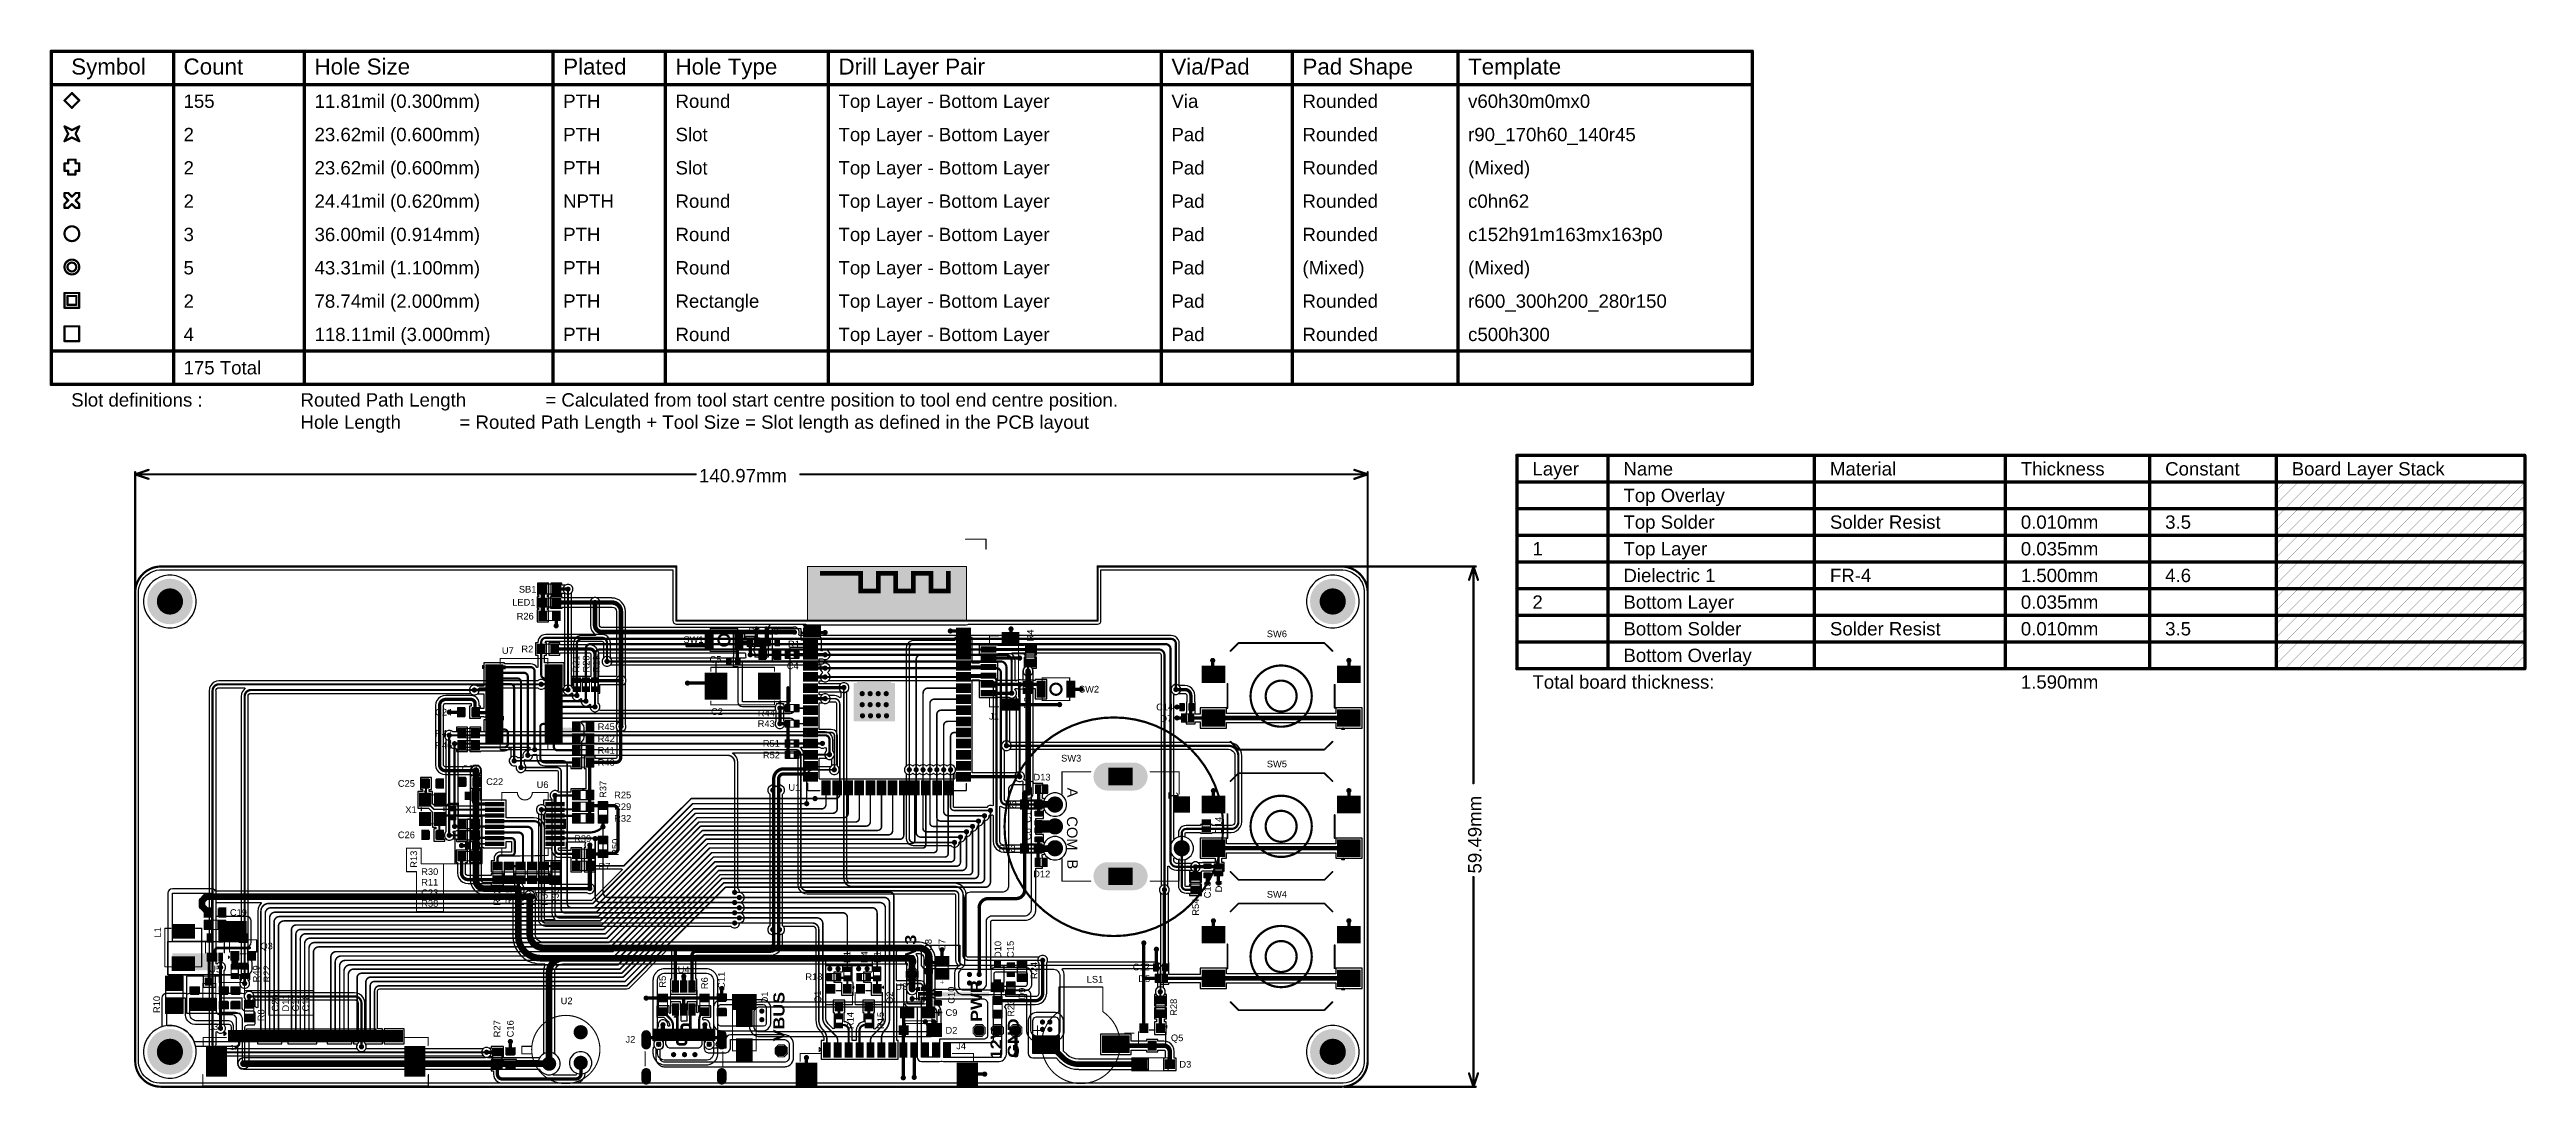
# Model space of a CAD drawing. Header units: inches. Extents: x -14 to 270, y -5 to 115.
import ezdxf

# ---------------------------------------------------------------- set-up
doc = ezdxf.new("R2010")
doc.units = ezdxf.units.IN
for name, color, linetype in [('Board Outline', 216, 'Continuous'), ('Bottom Layer', 5, 'Continuous'), ('Bottom Solder', 6, 'Continuous'), ('Dimensions', 6, 'Continuous'), ('Drill Drawing', 1, 'Continuous'), ('Fabrication', 76, 'Continuous'), ('Keep-Out Layer', 6, 'Continuous'), ('Mechanical 13', 56, 'Continuous'), ('Multi-Layer', 9, 'Continuous'), ('Pad Holes', 156, 'Continuous'), ('Top Layer', 1, 'Continuous'), ('Top Overlay', 2, 'Continuous'), ('Top Paste', 8, 'Continuous'), ('Top Solder', 216, 'Continuous'), ('Via Holes', 16, 'Continuous')]:
    doc.layers.add(name, color=color, linetype=linetype)
doc.styles.add('Arial', font='', dxfattribs={"height": 0.2})
doc.styles.add('Arial Black_Bold', font='', dxfattribs={"height": 0.2})
doc.styles.get('Arial').set_extended_font_data('Arial')
doc.styles.get('Arial Black_Bold').set_extended_font_data('Arial Black', bold=True)

msp = doc.modelspace()

# ---------------------------------------------------------------- texts
at = {"layer": 'Dimensions', "style": 'Arial'}
msp.add_text('140.97mm', height=1.524, dxfattribs=at).set_placement((60.52, 65.13))
msp.add_text('59.49mm', height=1.524, rotation=90, dxfattribs=at).set_placement((150.01, 20.4))
at = {"layer": 'Drill Drawing', "style": 'Arial'}
for s, height, p in [('Symbol', 1.829, (-11.29, 111.76)), ('Count', 1.829, (1.56, 111.76)), ('Hole Size', 1.829, (16.54, 111.76)), ('Plated', 1.829, (44.98, 111.76)), ('Hole Type', 1.829, (57.83, 111.76)), ('Drill Layer Pair', 1.8288, (76.47, 111.76)), ('Via/Pad', 1.829, (114.55, 111.76)), ('Pad Shape', 1.829, (129.54, 111.76)), ('Template', 1.829, (148.48, 111.76)), ('155', 1.524, (1.56, 107.95)), ('11.81mil (0.300mm)', 1.524, (16.54, 107.95)), ('PTH', 1.524, (44.98, 107.95)), ('Round', 1.524, (57.83, 107.95)), ('Top Layer - Bottom Layer', 1.524, (76.47, 107.95)), ('Via', 1.524, (114.55, 107.95)), ('Rounded', 1.524, (129.54, 107.95)), ('v60h30m0mx0', 1.524, (148.48, 107.95)), ('2', 1.52, (1.56, 104.14)), ('23.62mil (0.600mm)', 1.524, (16.54, 104.14)), ('PTH', 1.524, (44.98, 104.14)), ('Slot', 1.524, (57.83, 104.14)), ('Top Layer - Bottom Layer', 1.524, (76.47, 104.14)), ('Pad', 1.524, (114.55, 104.14)), ('Rounded', 1.524, (129.54, 104.14)), ('r90_170h60_140r45', 1.524, (148.48, 104.14)), ('2', 1.52, (1.56, 100.33)), ('23.62mil (0.600mm)', 1.524, (16.54, 100.33)), ('PTH', 1.524, (44.98, 100.33)), ('Slot', 1.524, (57.83, 100.33)), ('Top Layer - Bottom Layer', 1.524, (76.47, 100.33)), ('Pad', 1.524, (114.55, 100.33)), ('Rounded', 1.524, (129.54, 100.33)), ('(Mixed)', 1.524, (148.48, 100.33)), ('2', 1.52, (1.56, 96.52)), ('24.41mil (0.620mm)', 1.524, (16.54, 96.52)), ('NPTH', 1.524, (44.98, 96.52)), ('Round', 1.524, (57.83, 96.52)), ('Top Layer - Bottom Layer', 1.524, (76.47, 96.52)), ('Pad', 1.524, (114.55, 96.52)), ('Rounded', 1.524, (129.54, 96.52)), ('c0hn62', 1.524, (148.48, 96.52)), ('3', 1.52, (1.56, 92.71)), ('36.00mil (0.914mm)', 1.524, (16.54, 92.71)), ('PTH', 1.524, (44.98, 92.71)), ('Round', 1.524, (57.83, 92.71)), ('Top Layer - Bottom Layer', 1.524, (76.47, 92.71)), ('Pad', 1.524, (114.55, 92.71)), ('Rounded', 1.524, (129.54, 92.71)), ('c152h91m163mx163p0', 1.524, (148.48, 92.71)), ('5', 1.52, (1.56, 88.9)), ('43.31mil (1.100mm)', 1.524, (16.54, 88.9)), ('PTH', 1.524, (44.98, 88.9)), ('Round', 1.524, (57.83, 88.9)), ('Top Layer - Bottom Layer', 1.524, (76.47, 88.9)), ('Pad', 1.524, (114.55, 88.9)), ('(Mixed)', 1.524, (129.54, 88.9)), ('(Mixed)', 1.524, (148.48, 88.9)), ('2', 1.52, (1.56, 85.09)), ('78.74mil (2.000mm)', 1.524, (16.54, 85.09)), ('PTH', 1.524, (44.98, 85.09)), ('Rectangle', 1.524, (57.83, 85.09)), ('Top Layer - Bottom Layer', 1.524, (76.47, 85.09)), ('Pad', 1.524, (114.55, 85.09)), ('Rounded', 1.524, (129.54, 85.09)), ('r600_300h200_280r150', 1.524, (148.48, 85.09)), ('4', 1.52, (1.56, 81.28)), ('118.11mil (3.000mm)', 1.524, (16.54, 81.28)), ('PTH', 1.524, (44.98, 81.28)), ('Round', 1.524, (57.83, 81.28)), ('Top Layer - Bottom Layer', 1.524, (76.47, 81.28)), ('Pad', 1.524, (114.55, 81.28)), ('Rounded', 1.524, (129.54, 81.28)), ('c500h300', 1.524, (148.48, 81.28)), ('175 Total', 1.524, (1.56, 77.47)), ('Slot definitions :', 1.524, (-11.29, 73.79)), ('Routed Path Length', 1.524, (14.94, 73.79)), ('= Calculated from tool start centre position to tool end centre position.', 1.524, (42.94, 73.79)), ('Hole Length', 1.524, (14.94, 71.25)), (' = Routed Path Length + Tool Size = Slot length as defined in the PCB layout', 1.524, (32.53, 71.25))]:
    msp.add_text(s, height=height, dxfattribs=at).set_placement(p)
at = {"layer": 'Fabrication', "style": 'Arial'}
for s, height, p in [('Layer', 1.524, (155.84, 65.91)), ('Name', 1.524, (166.25, 65.91)), ('Material', 1.524, (189.87, 65.91)), ('Thickness', 1.524, (211.7, 65.91)), ('Constant', 1.524, (228.21, 65.91)), ('Board Layer Stack', 1.524, (242.68, 65.91)), ('Top Overlay', 1.524, (166.25, 62.87)), ('Top Solder', 1.524, (166.25, 59.82)), ('Solder Resist', 1.524, (189.87, 59.82)), ('0.010mm', 1.524, (211.7, 59.82)), ('3.5', 1.524, (228.21, 59.82)), ('1', 1.52, (155.84, 56.77)), ('Top Layer', 1.524, (166.25, 56.77)), ('0.035mm', 1.524, (211.7, 56.77)), ('Dielectric 1', 1.524, (166.25, 53.72)), ('FR-4', 1.524, (189.87, 53.72)), ('1.500mm', 1.524, (211.7, 53.72)), ('4.6', 1.524, (228.21, 53.72)), ('2', 1.52, (155.84, 50.67)), ('Bottom Layer', 1.524, (166.25, 50.67)), ('0.035mm', 1.524, (211.7, 50.67)), ('Bottom Solder', 1.524, (166.25, 47.62)), ('Solder Resist', 1.524, (189.87, 47.62)), ('0.010mm', 1.524, (211.7, 47.62)), ('3.5', 1.524, (228.21, 47.62)), ('Bottom Overlay', 1.524, (166.25, 44.58)), ('Total board thickness:', 1.524, (155.84, 41.53)), ('1.590mm', 1.524, (211.7, 41.53))]:
    msp.add_text(s, height=height, dxfattribs=at).set_placement(p)
at = {"layer": 'Top Overlay', "style": 'Arial'}
for s, p in [('LED1', (39.15, 51.03)), ('SB1', (39.91, 52.52)), ('R26', (39.66, 49.44)), ('D4', (66.17, 47.75)), ('C3', (68.26, 47.7)), ('SW6', (125.46, 47.42)), ('U7', (37.97, 45.51)), ('R2', (40.2, 45.69)), ('SW1', (58.73, 46.77)), ('R1', (70.69, 46.25)), ('C5', (61.72, 44.49)), ('C4', (70.56, 43.76)), ('SW2', (103.97, 41.09)), ('C14', (112.8, 39.05)), ('C24', (30.34, 38.46)), ('R45', (48.93, 36.8)), ('C2', (61.89, 38.53)), ('R43', (67.23, 37.15)), ('R44', (67.24, 38.37)), ('J1', (93.69, 38)), ('D7', (113.28, 37.75)), ('R47', (30.34, 36.05)), ('R46', (30.34, 34.67)), ('R42', (48.93, 35.43)), ('R41', (48.93, 34.09)), ('R51', (67.81, 34.89)), ('R52', (67.82, 33.56)), ('C21', (33.38, 32)), ('C22', (36.17, 30.52)), ('R40', (48.93, 32.71)), ('D13', (98.77, 31.03)), ('SW3', (101.93, 33.2)), ('SW5', (125.46, 32.54)), ('C25', (26.07, 30.31)), ('U6', (41.94, 30.17)), ('R25', (50.81, 28.99)), ('R29', (50.81, 27.65)), ('U1', (70.74, 29.85)), ('R3', (95.51, 27.9)), ('X1', (26.92, 27.31)), ('R32', (50.81, 26.32)), ('C26', (26.07, 24.43)), ('R39', (46.23, 24)), ('R53', (94.78, 22.87)), ('R30', (28.74, 20.23)), ('R7', (49.02, 20.83)), ('D12', (98.74, 19.96)), ('C23', (28.74, 17.81)), ('R11', (28.74, 19.02)), ('R38', (28.74, 16.6)), ('SW4', (125.46, 17.63)), ('R9', (6.78, 14.15)), ('C19', (6.86, 15.55)), ('Q3', (10.35, 11.73)), ('U5', (4.49, 9.08)), ('U4', (58.08, 9.02)), ('R18', (72.68, 8.21)), ('LS1', (104.86, 7.92)), ('C12', (110.13, 9.32)), ('D5', (110.76, 7.98)), ('U2', (44.69, 5.45)), ('U3', (82.97, 7.07)), ('J3', (4.4, 2.49)), ('C9', (88.71, 4.11)), ('D2', (88.71, 2.08)), ('J2', (52.11, 1.04)), ('J4', (89.93, 0.29)), ('Q5', (114.49, 1.22)), ('D3', (115.46, -1.8))]:
    msp.add_text(s, height=0.762, dxfattribs=at).set_placement(p)
at = {"layer": 'Top Overlay'}
for s, height, style, p in [('R4', 0.762, 'Arial', (98.79, 46.93)), ('R21', 0.762, 'Arial', (46.83, 43.38)), ('R20', 0.762, 'Arial', (47.99, 43.38)), ('R19', 0.762, 'Arial', (49.14, 43.38)), ('D8', 0.762, 'Arial', (98.46, 39.22)), ('R37', 0.762, 'Arial', (49.91, 29.04)), ('C1', 0.762, 'Arial', (98.5, 26.19)), ('C6', 0.762, 'Arial', (98.5, 24.22)), ('D14', 0.762, 'Arial', (120.31, 24.93)), ('R13', 0.762, 'Arial', (28.27, 21.05)), ('R50', 0.762, 'Arial', (51.33, 22.42)), ('R12', 0.762, 'Arial', (37.79, 16.72)), ('R35', 0.762, 'Arial', (39.16, 16.8)), ('R36', 0.762, 'Arial', (40.49, 16.72)), ('R31', 0.762, 'Arial', (41.84, 16.72)), ('R34', 0.762, 'Arial', (43.19, 16.72)), ('R33', 0.762, 'Arial', (44.48, 16.8)), ('R54', 0.762, 'Arial', (117.7, 15.57)), ('C13', 0.762, 'Arial', (119.05, 17.56)), ('D6', 0.762, 'Arial', (120.35, 18.24)), ('L1', 0.762, 'Arial', (-1.02, 13.07)), ('R16', 0.762, 'Arial', (77.84, 10.16)), ('R48', 0.762, 'Arial', (79.81, 10.14)), ('R17', 0.762, 'Arial', (81.29, 10.15)), ('3V3', 1.27, 'Arial Black_Bold', (85.35, 9.78)), ('C8', 0.762, 'Arial', (87.13, 11.54)), ('C7', 0.762, 'Arial', (88.69, 11.54)), ('D10', 0.762, 'Arial', (95.08, 10.73)), ('C15', 0.762, 'Arial', (96.51, 10.75)), ('R49', 0.762, 'Arial', (10.25, 7.94)), ('R22', 0.762, 'Arial', (11.47, 7.94)), ('R5', 0.762, 'Arial', (56.73, 7.34)), ('C11', 0.762, 'Arial', (63.46, 7.2)), ('R24', 0.762, 'Arial', (99.22, 8.33)), ('R10', 0.762, 'Arial', (-1.13, 4.44)), ('C20', 0.762, 'Arial', (12.42, 4.61)), ('D11', 0.762, 'Arial', (13.62, 4.61)), ('C17', 0.762, 'Arial', (14.76, 4.61)), ('C18', 0.762, 'Arial', (15.91, 4.61)), ('R6', 0.762, 'Arial', (61.53, 7.17)), ('D1', 0.762, 'Arial', (68.42, 5.54)), ('VBUS', 1.27, 'Arial Black_Bold', (70.29, 1.2)), ('Q1', 0.762, 'Arial', (74.48, 5.59)), ('Q2', 0.762, 'Arial', (82.71, 5.47)), ('C10', 0.762, 'Arial', (89.75, 5.5)), ('PWR', 1.27, 'Arial Black_Bold', (92.87, 3.44)), ('R23', 0.762, 'Arial', (96.57, 4)), ('D9', 0.762, 'Arial', (97.83, 5.98)), ('R28', 0.762, 'Arial', (115.18, 4.12)), ('R8', 0.762, 'Arial', (10.8, 3.5)), ('R27', 0.762, 'Arial', (37.8, 1.66)), ('C16', 0.762, 'Arial', (39.31, 1.66)), ('R14', 0.762, 'Arial', (78.2, 2.61)), ('R15', 0.762, 'Arial', (81.67, 2.61)), ('GND', 1.27, 'Arial Black_Bold', (97.1, -0.69)), ('12V', 1.27, 'Arial Black_Bold', (95.13, -0.83))]:
    msp.add_text(s, height=height, rotation=90, dxfattribs=dict(at, style=style)).set_placement(p)

# ---------------------------------------------------------------- blocks, each defined once
blk = doc.blocks.new('R___0603_1')
at = {"layer": 'Top Layer'}
for points in [[(-0.381, 0.4445), (-0.381, -0.4445), (-1.143, -0.4445), (-1.143, 0.4445)], [(1.143, 0.4445), (1.143, -0.4445), (0.381, -0.4445), (0.381, 0.4445)]]:
    blk.add_hatch(color=1, dxfattribs=at).paths.add_polyline_path(points)
at = {"layer": 'Top Paste'}
for points in [[(-0.381, 0.4445), (-0.381, -0.4445), (-1.143, -0.4445), (-1.143, 0.4445)], [(1.143, 0.4445), (1.143, -0.4445), (0.381, -0.4445), (0.381, 0.4445)]]:
    blk.add_hatch(color=8, dxfattribs=at).paths.add_polyline_path(points)
at = {"layer": 'Top Solder'}
for points in [[(-0.2794, 0.5461), (-0.2794, -0.5461), (-1.2446, -0.5461), (-1.2446, 0.5461)], [(1.2446, 0.5461), (1.2446, -0.5461), (0.2794, -0.5461), (0.2794, 0.5461)]]:
    blk.add_hatch(color=216, dxfattribs=at).paths.add_polyline_path(points)
at = {"layer": 'Top Overlay'}
for points in [[(-1.2192, 0.5334, 0.127, 0.127, 0), (-1.2192, -0.5334, 0.127, 0.127, 0)], [(-1.2192, 0.5334, 0.127, 0.127, 0), (1.2192, 0.5334, 0.127, 0.127, 0)], [(1.2192, 0.5334, 0.127, 0.127, 0), (1.2192, -0.5334, 0.127, 0.127, 0)], [(-1.2192, -0.5334, 0.127, 0.127, 0), (1.2192, -0.5334, 0.127, 0.127, 0)]]:
    blk.add_lwpolyline(points, format="xyseb", dxfattribs=at)
for points in [[(-1.25095, 0.5334, 0.0635, 0.0635, 1), (-1.18745, 0.5334, 0.0635, 0.0635, 1)], [(-1.25095, 0.5334, 0.0635, 0.0635, 1), (-1.18745, 0.5334, 0.0635, 0.0635, 1)], [(1.18745, 0.5334, 0.0635, 0.0635, 1), (1.25095, 0.5334, 0.0635, 0.0635, 1)], [(1.18745, 0.5334, 0.0635, 0.0635, 1), (1.25095, 0.5334, 0.0635, 0.0635, 1)], [(-1.25095, -0.5334, 0.0635, 0.0635, 1), (-1.18745, -0.5334, 0.0635, 0.0635, 1)], [(-1.25095, -0.5334, 0.0635, 0.0635, 1), (-1.18745, -0.5334, 0.0635, 0.0635, 1)], [(1.18745, -0.5334, 0.0635, 0.0635, 1), (1.25095, -0.5334, 0.0635, 0.0635, 1)], [(1.18745, -0.5334, 0.0635, 0.0635, 1), (1.25095, -0.5334, 0.0635, 0.0635, 1)]]:
    blk.add_lwpolyline(points, format="xyseb", close=True, dxfattribs=at)
blk = doc.blocks.new('R___0603_2')
at = {"layer": 'Top Layer'}
for points in [[(-0.381, 0.4445), (-0.381, -0.4445), (-1.143, -0.4445), (-1.143, 0.4445)], [(1.143, 0.4445), (1.143, -0.4445), (0.381, -0.4445), (0.381, 0.4445)]]:
    blk.add_hatch(color=1, dxfattribs=at).paths.add_polyline_path(points)
at = {"layer": 'Top Paste'}
for points in [[(-0.381, 0.4445), (-0.381, -0.4445), (-1.143, -0.4445), (-1.143, 0.4445)], [(1.143, 0.4445), (1.143, -0.4445), (0.381, -0.4445), (0.381, 0.4445)]]:
    blk.add_hatch(color=8, dxfattribs=at).paths.add_polyline_path(points)
at = {"layer": 'Top Solder'}
for points in [[(-0.2794, 0.5461), (-0.2794, -0.5461), (-1.2446, -0.5461), (-1.2446, 0.5461)], [(1.2446, 0.5461), (1.2446, -0.5461), (0.2794, -0.5461), (0.2794, 0.5461)]]:
    blk.add_hatch(color=216, dxfattribs=at).paths.add_polyline_path(points)
at = {"layer": 'Top Overlay'}
for points in [[(-1.2192, -0.5334, 0.127, 0.127, 0), (-1.2192, 0.5334, 0.127, 0.127, 0)], [(-1.2192, 0.5334, 0.127, 0.127, 0), (1.2192, 0.5334, 0.127, 0.127, 0)], [(1.2192, -0.5334, 0.127, 0.127, 0), (1.2192, 0.5334, 0.127, 0.127, 0)], [(-1.2192, -0.5334, 0.127, 0.127, 0), (1.2192, -0.5334, 0.127, 0.127, 0)]]:
    blk.add_lwpolyline(points, format="xyseb", dxfattribs=at)
for points in [[(-1.25095, 0.5334, 0.0635, 0.0635, 1), (-1.18745, 0.5334, 0.0635, 0.0635, 1)], [(-1.25095, 0.5334, 0.0635, 0.0635, 1), (-1.18745, 0.5334, 0.0635, 0.0635, 1)], [(1.18745, 0.5334, 0.0635, 0.0635, 1), (1.25095, 0.5334, 0.0635, 0.0635, 1)], [(1.18745, 0.5334, 0.0635, 0.0635, 1), (1.25095, 0.5334, 0.0635, 0.0635, 1)], [(-1.25095, -0.5334, 0.0635, 0.0635, 1), (-1.18745, -0.5334, 0.0635, 0.0635, 1)], [(-1.25095, -0.5334, 0.0635, 0.0635, 1), (-1.18745, -0.5334, 0.0635, 0.0635, 1)], [(1.18745, -0.5334, 0.0635, 0.0635, 1), (1.25095, -0.5334, 0.0635, 0.0635, 1)], [(1.18745, -0.5334, 0.0635, 0.0635, 1), (1.25095, -0.5334, 0.0635, 0.0635, 1)]]:
    blk.add_lwpolyline(points, format="xyseb", close=True, dxfattribs=at)
blk = doc.blocks.new('SOD_882_B__D___________3')
at = {"layer": 'Top Layer'}
for points in [[(-0.1, -0.4), (-0.6, -0.4), (-0.6, 0.4), (-0.1, 0.4)], [(0.6, -0.4), (0.1, -0.4), (0.1, 0.4), (0.6, 0.4)]]:
    blk.add_hatch(color=1, dxfattribs=at).paths.add_polyline_path(points)
at = {"layer": 'Top Paste'}
for points in [[(-0.1, -0.4), (-0.6, -0.4), (-0.6, 0.4), (-0.1, 0.4)], [(0.6, -0.4), (0.1, -0.4), (0.1, 0.4), (0.6, 0.4)]]:
    blk.add_hatch(color=8, dxfattribs=at).paths.add_polyline_path(points)
at = {"layer": 'Top Solder'}
for points in [[(-0.05, -0.46), (-0.66, -0.46), (-0.66, 0.46), (-0.05, 0.46)], [(0.65, -0.46), (0.04, -0.46), (0.04, 0.46), (0.65, 0.46)]]:
    blk.add_hatch(color=216, dxfattribs=at).paths.add_polyline_path(points)
at = {"layer": 'Top Overlay'}
for points in [[(0.69, 0.48, 0.127, 0.127, 0), (-0.69, 0.48, 0.127, 0.127, 0)], [(-0.69, -0.48, 0.127, 0.127, 0), (-0.69, 0.48, 0.127, 0.127, 0)], [(0.69, -0.48, 0.127, 0.127, 0), (0.69, 0.48, 0.127, 0.127, 0)], [(0.69, -0.48, 0.127, 0.127, 0), (-0.69, -0.48, 0.127, 0.127, 0)]]:
    blk.add_lwpolyline(points, format="xyseb", dxfattribs=at)
for points in [[(-0.72, 0.48, 0.0635, 0.0635, 1), (-0.65, 0.48, 0.0635, 0.0635, 1)], [(-0.72, 0.48, 0.0635, 0.0635, 1), (-0.65, 0.48, 0.0635, 0.0635, 1)], [(0.65, 0.48, 0.0635, 0.0635, 1), (0.72, 0.48, 0.0635, 0.0635, 1)], [(0.65, 0.48, 0.0635, 0.0635, 1), (0.72, 0.48, 0.0635, 0.0635, 1)], [(-0.72, -0.48, 0.0635, 0.0635, 1), (-0.65, -0.48, 0.0635, 0.0635, 1)], [(-0.72, -0.48, 0.0635, 0.0635, 1), (-0.65, -0.48, 0.0635, 0.0635, 1)], [(0.65, -0.48, 0.0635, 0.0635, 1), (0.72, -0.48, 0.0635, 0.0635, 1)], [(0.65, -0.48, 0.0635, 0.0635, 1), (0.72, -0.48, 0.0635, 0.0635, 1)]]:
    blk.add_lwpolyline(points, format="xyseb", close=True, dxfattribs=at)
blk = doc.blocks.new('SOD_882_B__D___________4')
at = {"layer": 'Top Layer'}
for points in [[(-0.1, -0.4), (-0.6, -0.4), (-0.6, 0.4), (-0.1, 0.4)], [(0.6, -0.4), (0.1, -0.4), (0.1, 0.4), (0.6, 0.4)]]:
    blk.add_hatch(color=1, dxfattribs=at).paths.add_polyline_path(points)
at = {"layer": 'Top Paste'}
for points in [[(-0.1, -0.4), (-0.6, -0.4), (-0.6, 0.4), (-0.1, 0.4)], [(0.6, -0.4), (0.1, -0.4), (0.1, 0.4), (0.6, 0.4)]]:
    blk.add_hatch(color=8, dxfattribs=at).paths.add_polyline_path(points)
at = {"layer": 'Top Solder'}
for points in [[(-0.04, -0.46), (-0.65, -0.46), (-0.65, 0.46), (-0.04, 0.46)], [(0.65, -0.46), (0.04, -0.46), (0.04, 0.46), (0.65, 0.46)]]:
    blk.add_hatch(color=216, dxfattribs=at).paths.add_polyline_path(points)
at = {"layer": 'Top Overlay'}
for points in [[(0.69, 0.48, 0.127, 0.127, 0), (-0.69, 0.48, 0.127, 0.127, 0)], [(-0.69, 0.48, 0.127, 0.127, 0), (-0.69, -0.48, 0.127, 0.127, 0)], [(0.69, 0.48, 0.127, 0.127, 0), (0.69, -0.48, 0.127, 0.127, 0)], [(0.69, -0.48, 0.127, 0.127, 0), (-0.69, -0.48, 0.127, 0.127, 0)]]:
    blk.add_lwpolyline(points, format="xyseb", dxfattribs=at)
for points in [[(-0.72, 0.48, 0.0635, 0.0635, 1), (-0.65, 0.48, 0.0635, 0.0635, 1)], [(-0.72, 0.48, 0.0635, 0.0635, 1), (-0.65, 0.48, 0.0635, 0.0635, 1)], [(0.65, 0.48, 0.0635, 0.0635, 1), (0.72, 0.48, 0.0635, 0.0635, 1)], [(0.65, 0.48, 0.0635, 0.0635, 1), (0.72, 0.48, 0.0635, 0.0635, 1)], [(-0.72, -0.48, 0.0635, 0.0635, 1), (-0.65, -0.48, 0.0635, 0.0635, 1)], [(-0.72, -0.48, 0.0635, 0.0635, 1), (-0.65, -0.48, 0.0635, 0.0635, 1)], [(0.65, -0.48, 0.0635, 0.0635, 1), (0.72, -0.48, 0.0635, 0.0635, 1)], [(0.65, -0.48, 0.0635, 0.0635, 1), (0.72, -0.48, 0.0635, 0.0635, 1)]]:
    blk.add_lwpolyline(points, format="xyseb", close=True, dxfattribs=at)
blk = doc.blocks.new('SOD_882_B__D___________5')
at = {"layer": 'Top Layer'}
for points in [[(-0.1, -0.4), (-0.6, -0.4), (-0.6, 0.4), (-0.1, 0.4)], [(0.6, -0.4), (0.1, -0.4), (0.1, 0.4), (0.6, 0.4)]]:
    blk.add_hatch(color=1, dxfattribs=at).paths.add_polyline_path(points)
at = {"layer": 'Top Paste'}
for points in [[(-0.1, -0.4), (-0.6, -0.4), (-0.6, 0.4), (-0.1, 0.4)], [(0.6, -0.4), (0.1, -0.4), (0.1, 0.4), (0.6, 0.4)]]:
    blk.add_hatch(color=8, dxfattribs=at).paths.add_polyline_path(points)
at = {"layer": 'Top Solder'}
for points in [[(-0.05, -0.46), (-0.66, -0.46), (-0.66, 0.46), (-0.05, 0.46)], [(0.65, -0.46), (0.04, -0.46), (0.04, 0.46), (0.65, 0.46)]]:
    blk.add_hatch(color=216, dxfattribs=at).paths.add_polyline_path(points)
at = {"layer": 'Top Overlay'}
for points in [[(0.69, 0.48, 0.127, 0.127, 0), (-0.69, 0.48, 0.127, 0.127, 0)], [(-0.69, 0.48, 0.127, 0.127, 0), (-0.69, -0.48, 0.127, 0.127, 0)], [(0.69, 0.48, 0.127, 0.127, 0), (0.69, -0.48, 0.127, 0.127, 0)], [(0.69, -0.48, 0.127, 0.127, 0), (-0.69, -0.48, 0.127, 0.127, 0)]]:
    blk.add_lwpolyline(points, format="xyseb", dxfattribs=at)
for points in [[(-0.72, 0.48, 0.0635, 0.0635, 1), (-0.65, 0.48, 0.0635, 0.0635, 1)], [(-0.72, 0.48, 0.0635, 0.0635, 1), (-0.65, 0.48, 0.0635, 0.0635, 1)], [(0.65, 0.48, 0.0635, 0.0635, 1), (0.72, 0.48, 0.0635, 0.0635, 1)], [(0.65, 0.48, 0.0635, 0.0635, 1), (0.72, 0.48, 0.0635, 0.0635, 1)], [(-0.72, -0.48, 0.0635, 0.0635, 1), (-0.65, -0.48, 0.0635, 0.0635, 1)], [(-0.72, -0.48, 0.0635, 0.0635, 1), (-0.65, -0.48, 0.0635, 0.0635, 1)], [(0.65, -0.48, 0.0635, 0.0635, 1), (0.72, -0.48, 0.0635, 0.0635, 1)], [(0.65, -0.48, 0.0635, 0.0635, 1), (0.72, -0.48, 0.0635, 0.0635, 1)]]:
    blk.add_lwpolyline(points, format="xyseb", close=True, dxfattribs=at)
blk = doc.blocks.new('SMD3225_4P_6')
at = {"layer": 'Top Layer'}
for points in [[(-1.8, 1.45), (-0.4, 1.45), (-0.4, 0.25), (-1.8, 0.25)], [(0.4, 1.45), (1.8, 1.45), (1.8, 0.25), (0.4, 0.25)], [(-1.8, -0.25), (-0.4, -0.25), (-0.4, -1.45), (-1.8, -1.45)], [(0.4, -0.25), (1.8, -0.25), (1.8, -1.45), (0.4, -1.45)]]:
    blk.add_hatch(color=1, dxfattribs=at).paths.add_polyline_path(points)
at = {"layer": 'Top Paste'}
for points in [[(-1.8, 1.45), (-0.4, 1.45), (-0.4, 0.25), (-1.8, 0.25)], [(0.4, 1.45), (1.8, 1.45), (1.8, 0.25), (0.4, 0.25)], [(-1.8, -0.25), (-0.4, -0.25), (-0.4, -1.45), (-1.8, -1.45)], [(0.4, -0.25), (1.8, -0.25), (1.8, -1.45), (0.4, -1.45)]]:
    blk.add_hatch(color=8, dxfattribs=at).paths.add_polyline_path(points)
at = {"layer": 'Top Solder'}
for points in [[(-1.9, 1.55), (-0.3, 1.55), (-0.3, 0.15), (-1.9, 0.15)], [(0.3, 1.55), (1.9, 1.55), (1.9, 0.15), (0.3, 0.15)], [(-1.9, -0.15), (-0.3, -0.15), (-0.3, -1.55), (-1.9, -1.55)], [(0.3, -0.15), (1.9, -0.15), (1.9, -1.55), (0.3, -1.55)]]:
    blk.add_hatch(color=216, dxfattribs=at).paths.add_polyline_path(points)
at = {"layer": 'Top Overlay'}
for points in [[(-1.65, -0.1, 0.127, 0.127, 0), (-1.65, 0.08, 0.127, 0.127, 0)], [(0.18, 1.3, 0.127, 0.127, 0), (-0.2, 1.3, 0.127, 0.127, 0)], [(1.65, -0.1, 0.127, 0.127, 0), (1.65, 0.08, 0.127, 0.127, 0)], [(-2.08, -0.97, 0.127, 0.127, 0), (-2.08, -0.71, 0.127, 0.127, 0)], [(-1.96, -0.84, 0.127, 0.127, 0), (-2.08, -0.71, 0.127, 0.127, 0)], [(-2.08, -0.97, 0.127, 0.127, 0), (-1.96, -0.84, 0.127, 0.127, 0)], [(0.18, -1.3, 0.127, 0.127, 0), (-0.2, -1.3, 0.127, 0.127, 0)]]:
    blk.add_lwpolyline(points, format="xyseb", dxfattribs=at)
for points in [[(-1.68, 0.08, 0.0635, 0.0635, 1), (-1.62, 0.08, 0.0635, 0.0635, 1)], [(-0.23, 1.3, 0.0635, 0.0635, 1), (-0.17, 1.3, 0.0635, 0.0635, 1)], [(0.15, 1.3, 0.0635, 0.0635, 1), (0.21, 1.3, 0.0635, 0.0635, 1)], [(1.62, 0.08, 0.0635, 0.0635, 1), (1.68, 0.08, 0.0635, 0.0635, 1)], [(-2.11, -0.71, 0.0635, 0.0635, 1), (-2.05, -0.71, 0.0635, 0.0635, 1)], [(-2.11, -0.71, 0.0635, 0.0635, 1), (-2.05, -0.71, 0.0635, 0.0635, 1)], [(-2.11, -0.97, 0.0635, 0.0635, 1), (-2.05, -0.97, 0.0635, 0.0635, 1)], [(-2.11, -0.97, 0.0635, 0.0635, 1), (-2.05, -0.97, 0.0635, 0.0635, 1)], [(-1.99, -0.84, 0.0635, 0.0635, 1), (-1.92, -0.84, 0.0635, 0.0635, 1)], [(-1.99, -0.84, 0.0635, 0.0635, 1), (-1.92, -0.84, 0.0635, 0.0635, 1)], [(-1.68, -0.1, 0.0635, 0.0635, 1), (-1.62, -0.1, 0.0635, 0.0635, 1)], [(-0.23, -1.3, 0.0635, 0.0635, 1), (-0.17, -1.3, 0.0635, 0.0635, 1)], [(0.15, -1.3, 0.0635, 0.0635, 1), (0.21, -1.3, 0.0635, 0.0635, 1)], [(1.62, -0.1, 0.0635, 0.0635, 1), (1.68, -0.1, 0.0635, 0.0635, 1)]]:
    blk.add_lwpolyline(points, format="xyseb", close=True, dxfattribs=at)
blk = doc.blocks.new('SSOP_28_208____7')
at = {"layer": 'Top Layer'}
for points in [[(-4.32, 4.45), (-2.47, 4.45), (-2.47, 4), (-4.32, 4)], [(-4.32, 3.8), (-2.47, 3.8), (-2.47, 3.35), (-4.32, 3.35)], [(-4.32, 3.15), (-2.47, 3.15), (-2.47, 2.7), (-4.32, 2.7)], [(2.48, 4.45), (4.33, 4.45), (4.33, 4), (2.48, 4)], [(2.48, 3.8), (4.33, 3.8), (4.33, 3.35), (2.48, 3.35)], [(2.48, 3.15), (4.33, 3.15), (4.33, 2.7), (2.48, 2.7)], [(-4.32, 2.5), (-2.47, 2.5), (-2.47, 2.05), (-4.32, 2.05)], [(-4.32, 1.85), (-2.47, 1.85), (-2.47, 1.4), (-4.32, 1.4)], [(-4.32, 1.2), (-2.47, 1.2), (-2.47, 0.75), (-4.32, 0.75)], [(-4.32, 0.55), (-2.47, 0.55), (-2.47, 0.1), (-4.32, 0.1)], [(2.48, 2.5), (4.33, 2.5), (4.33, 2.05), (2.48, 2.05)], [(2.48, 1.85), (4.33, 1.85), (4.33, 1.4), (2.48, 1.4)], [(2.48, 1.2), (4.33, 1.2), (4.33, 0.75), (2.48, 0.75)], [(2.48, 0.55), (4.33, 0.55), (4.33, 0.1), (2.48, 0.1)], [(-4.32, -0.1), (-2.47, -0.1), (-2.47, -0.55), (-4.32, -0.55)], [(-4.32, -0.75), (-2.47, -0.75), (-2.47, -1.2), (-4.32, -1.2)], [(-4.32, -1.4), (-2.47, -1.4), (-2.47, -1.85), (-4.32, -1.85)], [(-4.32, -2.05), (-2.47, -2.05), (-2.47, -2.5), (-4.32, -2.5)], [(-4.32, -2.7), (-2.47, -2.7), (-2.47, -3.15), (-4.32, -3.15)], [(2.48, -0.1), (4.33, -0.1), (4.33, -0.55), (2.48, -0.55)], [(2.48, -0.75), (4.33, -0.75), (4.33, -1.2), (2.48, -1.2)], [(2.48, -1.4), (4.33, -1.4), (4.33, -1.85), (2.48, -1.85)], [(2.48, -2.05), (4.33, -2.05), (4.33, -2.5), (2.48, -2.5)], [(2.48, -2.7), (4.33, -2.7), (4.33, -3.15), (2.48, -3.15)], [(-4.32, -3.35), (-2.47, -3.35), (-2.47, -3.8), (-4.32, -3.8)], [(-4.32, -4), (-2.47, -4), (-2.47, -4.45), (-4.32, -4.45)], [(2.48, -3.35), (4.33, -3.35), (4.33, -3.8), (2.48, -3.8)], [(2.48, -4), (4.33, -4), (4.33, -4.45), (2.48, -4.45)]]:
    blk.add_hatch(color=1, dxfattribs=at).paths.add_polyline_path(points)
at = {"layer": 'Top Overlay'}
blk.add_hatch(color=2, dxfattribs=at).paths.add_polyline_path([(-2.36, 3.99), (-2.11, 3.99), (-2.11, 4.44), (-2.36, 4.44)])
at = {"layer": 'Top Paste'}
for points in [[(-4.32, 4.45), (-2.47, 4.45), (-2.47, 4), (-4.32, 4)], [(-4.32, 3.8), (-2.47, 3.8), (-2.47, 3.35), (-4.32, 3.35)], [(-4.32, 3.15), (-2.47, 3.15), (-2.47, 2.7), (-4.32, 2.7)], [(2.48, 4.45), (4.33, 4.45), (4.33, 4), (2.48, 4)], [(2.48, 3.8), (4.33, 3.8), (4.33, 3.35), (2.48, 3.35)], [(2.48, 3.15), (4.33, 3.15), (4.33, 2.7), (2.48, 2.7)], [(-4.32, 2.5), (-2.47, 2.5), (-2.47, 2.05), (-4.32, 2.05)], [(-4.32, 1.85), (-2.47, 1.85), (-2.47, 1.4), (-4.32, 1.4)], [(-4.32, 1.2), (-2.47, 1.2), (-2.47, 0.75), (-4.32, 0.75)], [(-4.32, 0.55), (-2.47, 0.55), (-2.47, 0.1), (-4.32, 0.1)], [(2.48, 2.5), (4.33, 2.5), (4.33, 2.05), (2.48, 2.05)], [(2.48, 1.85), (4.33, 1.85), (4.33, 1.4), (2.48, 1.4)], [(2.48, 1.2), (4.33, 1.2), (4.33, 0.75), (2.48, 0.75)], [(2.48, 0.55), (4.33, 0.55), (4.33, 0.1), (2.48, 0.1)], [(-4.32, -0.1), (-2.47, -0.1), (-2.47, -0.55), (-4.32, -0.55)], [(-4.32, -0.75), (-2.47, -0.75), (-2.47, -1.2), (-4.32, -1.2)], [(-4.32, -1.4), (-2.47, -1.4), (-2.47, -1.85), (-4.32, -1.85)], [(-4.32, -2.05), (-2.47, -2.05), (-2.47, -2.5), (-4.32, -2.5)], [(-4.32, -2.7), (-2.47, -2.7), (-2.47, -3.15), (-4.32, -3.15)], [(2.48, -0.1), (4.33, -0.1), (4.33, -0.55), (2.48, -0.55)], [(2.48, -0.75), (4.33, -0.75), (4.33, -1.2), (2.48, -1.2)], [(2.48, -1.4), (4.33, -1.4), (4.33, -1.85), (2.48, -1.85)], [(2.48, -2.05), (4.33, -2.05), (4.33, -2.5), (2.48, -2.5)], [(2.48, -2.7), (4.33, -2.7), (4.33, -3.15), (2.48, -3.15)], [(-4.32, -3.35), (-2.47, -3.35), (-2.47, -3.8), (-4.32, -3.8)], [(-4.32, -4), (-2.47, -4), (-2.47, -4.45), (-4.32, -4.45)], [(2.48, -3.35), (4.33, -3.35), (4.33, -3.8), (2.48, -3.8)], [(2.48, -4), (4.33, -4), (4.33, -4.45), (2.48, -4.45)]]:
    blk.add_hatch(color=8, dxfattribs=at).paths.add_polyline_path(points)
at = {"layer": 'Top Solder'}
for points in [[(-4.43, 4.55), (-2.37, 4.55), (-2.37, 3.9), (-4.43, 3.9)], [(-4.43, 3.9), (-2.37, 3.9), (-2.37, 3.25), (-4.43, 3.25)], [(-4.43, 3.25), (-2.37, 3.25), (-2.37, 2.6), (-4.43, 2.6)], [(2.37, 4.55), (4.43, 4.55), (4.43, 3.9), (2.37, 3.9)], [(2.37, 3.9), (4.43, 3.9), (4.43, 3.25), (2.37, 3.25)], [(2.37, 3.25), (4.43, 3.25), (4.43, 2.6), (2.37, 2.6)], [(-4.43, 2.6), (-2.37, 2.6), (-2.37, 1.95), (-4.43, 1.95)], [(-4.43, 1.95), (-2.37, 1.95), (-2.37, 1.3), (-4.43, 1.3)], [(-4.43, 1.3), (-2.37, 1.3), (-2.37, 0.65), (-4.43, 0.65)], [(-4.43, 0.65), (-2.37, 0.65), (-2.37, 0), (-4.43, 0)], [(-4.43, 0), (-2.37, 0), (-2.37, -0.65), (-4.43, -0.65)], [(2.37, 2.6), (4.43, 2.6), (4.43, 1.95), (2.37, 1.95)], [(2.37, 1.95), (4.43, 1.95), (4.43, 1.3), (2.37, 1.3)], [(2.37, 1.3), (4.43, 1.3), (4.43, 0.65), (2.37, 0.65)], [(2.37, 0.65), (4.43, 0.65), (4.43, 0), (2.37, 0)], [(2.37, 0), (4.43, 0), (4.43, -0.65), (2.37, -0.65)], [(-4.43, -0.65), (-2.37, -0.65), (-2.37, -1.3), (-4.43, -1.3)], [(-4.43, -1.3), (-2.37, -1.3), (-2.37, -1.95), (-4.43, -1.95)], [(-4.43, -1.95), (-2.37, -1.95), (-2.37, -2.6), (-4.43, -2.6)], [(-4.43, -2.6), (-2.37, -2.6), (-2.37, -3.25), (-4.43, -3.25)], [(2.37, -0.65), (4.43, -0.65), (4.43, -1.3), (2.37, -1.3)], [(2.37, -1.3), (4.43, -1.3), (4.43, -1.95), (2.37, -1.95)], [(2.37, -1.95), (4.43, -1.95), (4.43, -2.6), (2.37, -2.6)], [(2.37, -2.6), (4.43, -2.6), (4.43, -3.25), (2.37, -3.25)], [(-4.43, -3.25), (-2.37, -3.25), (-2.37, -3.9), (-4.43, -3.9)], [(-4.43, -3.9), (-2.37, -3.9), (-2.37, -4.55), (-4.43, -4.55)], [(2.37, -3.25), (4.43, -3.25), (4.43, -3.9), (2.37, -3.9)], [(2.37, -3.9), (4.43, -3.9), (4.43, -4.55), (2.37, -4.55)]]:
    blk.add_hatch(color=216, dxfattribs=at).paths.add_polyline_path(points)
at = {"layer": 'Top Overlay'}
for points in [[(-4.7, 4.11, 0.2, 0.2, 0), (-4.7, 4.37, 0.2, 0.2, 0)], [(-4.7, 4.37, 0.2, 0.2, 0), (-4.57, 4.24, 0.2, 0.2, 0)], [(-4.7, 4.11, 0.2, 0.2, 0), (-4.57, 4.24, 0.2, 0.2, 0)], [(-2.72, 5.21, 0.127, 0.127, 0), (2.72, 5.21, 0.127, 0.127, 0)], [(-2.72, 4.62, 0.127, 0.127, 0), (-2.72, 5.21, 0.127, 0.127, 0)], [(2.72, 4.62, 0.127, 0.127, 0), (2.72, 5.21, 0.127, 0.127, 0)], [(-2.72, -5.21, 0.127, 0.127, 0), (-2.72, -4.62, 0.127, 0.127, 0)], [(-2.72, -5.21, 0.127, 0.127, 0), (2.72, -5.21, 0.127, 0.127, 0)], [(2.72, -5.21, 0.127, 0.127, 0), (2.72, -4.62, 0.127, 0.127, 0)]]:
    blk.add_lwpolyline(points, format="xyseb", dxfattribs=at)
for points in [[(-4.75, 4.37, 0.1, 0.1, 1), (-4.65, 4.37, 0.1, 0.1, 1)], [(-4.75, 4.37, 0.1, 0.1, 1), (-4.65, 4.37, 0.1, 0.1, 1)], [(-4.75, 4.11, 0.1, 0.1, 1), (-4.65, 4.11, 0.1, 0.1, 1)], [(-4.75, 4.11, 0.1, 0.1, 1), (-4.65, 4.11, 0.1, 0.1, 1)], [(-4.62, 4.24, 0.1, 0.1, 1), (-4.52, 4.24, 0.1, 0.1, 1)], [(-4.62, 4.24, 0.1, 0.1, 1), (-4.52, 4.24, 0.1, 0.1, 1)], [(-2.75, 5.21, 0.0635, 0.0635, 1), (-2.69, 5.21, 0.0635, 0.0635, 1)], [(-2.75, 5.21, 0.0635, 0.0635, 1), (-2.69, 5.21, 0.0635, 0.0635, 1)], [(-2.75, 4.62, 0.0635, 0.0635, 1), (-2.69, 4.62, 0.0635, 0.0635, 1)], [(2.69, 5.21, 0.0635, 0.0635, 1), (2.75, 5.21, 0.0635, 0.0635, 1)], [(2.69, 5.21, 0.0635, 0.0635, 1), (2.75, 5.21, 0.0635, 0.0635, 1)], [(2.69, 4.62, 0.0635, 0.0635, 1), (2.75, 4.62, 0.0635, 0.0635, 1)], [(-2.75, -4.62, 0.0635, 0.0635, 1), (-2.69, -4.62, 0.0635, 0.0635, 1)], [(-2.75, -5.21, 0.0635, 0.0635, 1), (-2.69, -5.21, 0.0635, 0.0635, 1)], [(-2.75, -5.21, 0.0635, 0.0635, 1), (-2.69, -5.21, 0.0635, 0.0635, 1)], [(2.69, -4.62, 0.0635, 0.0635, 1), (2.75, -4.62, 0.0635, 0.0635, 1)], [(2.69, -5.21, 0.0635, 0.0635, 1), (2.75, -5.21, 0.0635, 0.0635, 1)], [(2.69, -5.21, 0.0635, 0.0635, 1), (2.75, -5.21, 0.0635, 0.0635, 1)]]:
    blk.add_lwpolyline(points, format="xyseb", close=True, dxfattribs=at)
blk = doc.blocks.new('SSOP_16_208____8')
at = {"layer": 'Top Layer'}
for points in [[(-2.4, 2.47), (-2.4, 2.09), (-4.5, 2.09), (-4.5, 2.47)], [(-2.4, 1.82), (-2.4, 1.44), (-4.5, 1.44), (-4.5, 1.82)], [(-2.4, 1.17), (-2.4, 0.79), (-4.5, 0.79), (-4.5, 1.17)], [(-2.4, 0.52), (-2.4, 0.14), (-4.5, 0.14), (-4.5, 0.52)], [(4.5, 2.47), (4.5, 2.09), (2.4, 2.09), (2.4, 2.47)], [(4.5, 1.82), (4.5, 1.44), (2.4, 1.44), (2.4, 1.82)], [(4.5, 1.17), (4.5, 0.79), (2.4, 0.79), (2.4, 1.17)], [(4.5, 0.52), (4.5, 0.14), (2.4, 0.14), (2.4, 0.52)], [(-2.4, -0.14), (-2.4, -0.52), (-4.5, -0.52), (-4.5, -0.14)], [(-2.4, -0.79), (-2.4, -1.17), (-4.5, -1.17), (-4.5, -0.79)], [(-2.4, -1.44), (-2.4, -1.82), (-4.5, -1.82), (-4.5, -1.44)], [(-2.4, -2.09), (-2.4, -2.47), (-4.5, -2.47), (-4.5, -2.09)], [(4.5, -0.14), (4.5, -0.52), (2.4, -0.52), (2.4, -0.14)], [(4.5, -0.79), (4.5, -1.17), (2.4, -1.17), (2.4, -0.79)], [(4.5, -1.44), (4.5, -1.82), (2.4, -1.82), (2.4, -1.44)], [(4.5, -2.09), (4.5, -2.47), (2.4, -2.47), (2.4, -2.09)]]:
    blk.add_hatch(color=1, dxfattribs=at).paths.add_polyline_path(points)
at = {"layer": 'Top Paste'}
for points in [[(-2.4, 2.47), (-2.4, 2.09), (-4.5, 2.09), (-4.5, 2.47)], [(-2.4, 1.82), (-2.4, 1.44), (-4.5, 1.44), (-4.5, 1.82)], [(-2.4, 1.17), (-2.4, 0.79), (-4.5, 0.79), (-4.5, 1.17)], [(-2.4, 0.52), (-2.4, 0.14), (-4.5, 0.14), (-4.5, 0.52)], [(4.5, 2.47), (4.5, 2.09), (2.4, 2.09), (2.4, 2.47)], [(4.5, 1.82), (4.5, 1.44), (2.4, 1.44), (2.4, 1.82)], [(4.5, 1.17), (4.5, 0.79), (2.4, 0.79), (2.4, 1.17)], [(4.5, 0.52), (4.5, 0.14), (2.4, 0.14), (2.4, 0.52)], [(-2.4, -0.14), (-2.4, -0.52), (-4.5, -0.52), (-4.5, -0.14)], [(-2.4, -0.79), (-2.4, -1.17), (-4.5, -1.17), (-4.5, -0.79)], [(-2.4, -1.44), (-2.4, -1.82), (-4.5, -1.82), (-4.5, -1.44)], [(-2.4, -2.09), (-2.4, -2.47), (-4.5, -2.47), (-4.5, -2.09)], [(4.5, -0.14), (4.5, -0.52), (2.4, -0.52), (2.4, -0.14)], [(4.5, -0.79), (4.5, -1.17), (2.4, -1.17), (2.4, -0.79)], [(4.5, -1.44), (4.5, -1.82), (2.4, -1.82), (2.4, -1.44)], [(4.5, -2.09), (4.5, -2.47), (2.4, -2.47), (2.4, -2.09)]]:
    blk.add_hatch(color=8, dxfattribs=at).paths.add_polyline_path(points)
at = {"layer": 'Top Solder'}
for points in [[(-2.35, 2.52), (-2.35, 2.03), (-4.55, 2.03), (-4.55, 2.52)], [(-2.35, 1.87), (-2.35, 1.38), (-4.55, 1.38), (-4.55, 1.87)], [(-2.35, 1.22), (-2.35, 0.73), (-4.55, 0.73), (-4.55, 1.22)], [(-2.35, 0.57), (-2.35, 0.08), (-4.55, 0.08), (-4.55, 0.57)], [(4.55, 2.52), (4.55, 2.03), (2.35, 2.03), (2.35, 2.52)], [(4.55, 1.87), (4.55, 1.38), (2.35, 1.38), (2.35, 1.87)], [(4.55, 1.22), (4.55, 0.73), (2.35, 0.73), (2.35, 1.22)], [(4.55, 0.57), (4.55, 0.08), (2.35, 0.08), (2.35, 0.57)], [(-2.35, -0.08), (-2.35, -0.57), (-4.55, -0.57), (-4.55, -0.08)], [(-2.35, -0.73), (-2.35, -1.22), (-4.55, -1.22), (-4.55, -0.73)], [(-2.35, -1.38), (-2.35, -1.87), (-4.55, -1.87), (-4.55, -1.38)], [(-2.35, -2.03), (-2.35, -2.52), (-4.55, -2.52), (-4.55, -2.03)], [(4.55, -0.08), (4.55, -0.57), (2.35, -0.57), (2.35, -0.08)], [(4.55, -0.73), (4.55, -1.22), (2.35, -1.22), (2.35, -0.73)], [(4.55, -1.38), (4.55, -1.87), (2.35, -1.87), (2.35, -1.38)], [(4.55, -2.03), (4.55, -2.52), (2.35, -2.52), (2.35, -2.03)]]:
    blk.add_hatch(color=216, dxfattribs=at).paths.add_polyline_path(points)
at = {"layer": 'Top Overlay'}
for points in [[(-2.65, 3.6, 0.127, 0.127, 0), (-0.85, 3.6, 0.127, 0.127, 0)], [(-2.65, 2.71, 0.127, 0.127, 0), (-2.65, 3.6, 0.127, 0.127, 0)], [(0.85, 3.6, 0.127, 0.127, -0.994569), (-0.85, 3.6, 0.127, 0.127, 0)], [(0.85, 3.6, 0.127, 0.127, 0), (2.65, 3.6, 0.127, 0.127, 0)], [(2.65, 2.71, 0.127, 0.127, 0), (2.65, 3.6, 0.127, 0.127, 0)], [(-4.75, 2.42, 0.127, 0.127, 0), (-4.62, 2.29, 0.127, 0.127, 0)], [(-4.75, 2.16, 0.127, 0.127, 0), (-4.75, 2.42, 0.127, 0.127, 0)], [(-4.75, 2.16, 0.127, 0.127, 0), (-4.62, 2.29, 0.127, 0.127, 0)], [(-2.65, -3.68, 0.127, 0.127, 0), (-2.65, -2.71, 0.127, 0.127, 0)], [(2.65, -3.6, 0.127, 0.127, 0), (2.65, -2.71, 0.127, 0.127, 0)], [(-2.65, -3.68, 0.127, 0.127, 0), (2.65, -3.6, 0.127, 0.127, 0)]]:
    blk.add_lwpolyline(points, format="xyseb", dxfattribs=at)
for points in [[(-2.68, 3.6, 0.0635, 0.0635, 1), (-2.62, 3.6, 0.0635, 0.0635, 1)], [(-2.68, 3.6, 0.0635, 0.0635, 1), (-2.62, 3.6, 0.0635, 0.0635, 1)], [(-0.88, 3.6, 0.0635, 0.0635, 1), (-0.82, 3.6, 0.0635, 0.0635, 1)], [(-0.88, 3.6, 0.0635, 0.0635, 1), (-0.82, 3.6, 0.0635, 0.0635, 1)], [(0.82, 3.6, 0.0635, 0.0635, 1), (0.88, 3.6, 0.0635, 0.0635, 1)], [(0.82, 3.6, 0.0635, 0.0635, 1), (0.88, 3.6, 0.0635, 0.0635, 1)], [(2.62, 3.6, 0.0635, 0.0635, 1), (2.68, 3.6, 0.0635, 0.0635, 1)], [(2.62, 3.6, 0.0635, 0.0635, 1), (2.68, 3.6, 0.0635, 0.0635, 1)], [(-4.78, 2.42, 0.0635, 0.0635, 1), (-4.72, 2.42, 0.0635, 0.0635, 1)], [(-4.78, 2.42, 0.0635, 0.0635, 1), (-4.72, 2.42, 0.0635, 0.0635, 1)], [(-4.78, 2.16, 0.0635, 0.0635, 1), (-4.72, 2.16, 0.0635, 0.0635, 1)], [(-4.78, 2.16, 0.0635, 0.0635, 1), (-4.72, 2.16, 0.0635, 0.0635, 1)], [(-4.65, 2.29, 0.0635, 0.0635, 1), (-4.59, 2.29, 0.0635, 0.0635, 1)], [(-4.65, 2.29, 0.0635, 0.0635, 1), (-4.59, 2.29, 0.0635, 0.0635, 1)], [(-2.68, 2.71, 0.0635, 0.0635, 1), (-2.62, 2.71, 0.0635, 0.0635, 1)], [(2.62, 2.71, 0.0635, 0.0635, 1), (2.68, 2.71, 0.0635, 0.0635, 1)], [(-2.68, -2.71, 0.0635, 0.0635, 1), (-2.62, -2.71, 0.0635, 0.0635, 1)], [(2.62, -2.71, 0.0635, 0.0635, 1), (2.68, -2.71, 0.0635, 0.0635, 1)], [(-2.68, -3.68, 0.0635, 0.0635, 1), (-2.62, -3.68, 0.0635, 0.0635, 1)], [(-2.68, -3.68, 0.0635, 0.0635, 1), (-2.62, -3.68, 0.0635, 0.0635, 1)], [(2.62, -3.6, 0.0635, 0.0635, 1), (2.68, -3.6, 0.0635, 0.0635, 1)], [(2.62, -3.6, 0.0635, 0.0635, 1), (2.68, -3.6, 0.0635, 0.0635, 1)]]:
    blk.add_lwpolyline(points, format="xyseb", close=True, dxfattribs=at)
blk = doc.blocks.new('SC70_5_9')
at = {"layer": 'Top Layer'}
for points in [[(-1.52, 0.82), (-0.67, 0.82), (-0.67, 0.47), (-1.52, 0.47)], [(-1.52, 0.17), (-0.67, 0.17), (-0.67, -0.17), (-1.52, -0.17)], [(0.68, 0.82), (1.53, 0.82), (1.53, 0.47), (0.68, 0.47)], [(-1.52, -0.47), (-0.67, -0.47), (-0.67, -0.82), (-1.52, -0.82)], [(0.68, -0.47), (1.53, -0.47), (1.53, -0.82), (0.68, -0.82)]]:
    blk.add_hatch(color=1, dxfattribs=at).paths.add_polyline_path(points)
at = {"layer": 'Top Paste'}
for points in [[(-1.52, 0.82), (-0.67, 0.82), (-0.67, 0.47), (-1.52, 0.47)], [(-1.52, 0.17), (-0.67, 0.17), (-0.67, -0.17), (-1.52, -0.17)], [(0.68, 0.82), (1.53, 0.82), (1.53, 0.47), (0.68, 0.47)], [(-1.52, -0.47), (-0.67, -0.47), (-0.67, -0.82), (-1.52, -0.82)], [(0.68, -0.47), (1.53, -0.47), (1.53, -0.82), (0.68, -0.82)]]:
    blk.add_hatch(color=8, dxfattribs=at).paths.add_polyline_path(points)
at = {"layer": 'Top Solder'}
for points in [[(-1.63, 0.93), (-0.57, 0.93), (-0.57, 0.37), (-1.63, 0.37)], [(-1.63, 0.28), (-0.57, 0.28), (-0.57, -0.28), (-1.63, -0.28)], [(0.57, 0.93), (1.63, 0.93), (1.63, 0.37), (0.57, 0.37)], [(-1.63, -0.37), (-0.57, -0.37), (-0.57, -0.93), (-1.63, -0.93)], [(0.57, -0.37), (1.63, -0.37), (1.63, -0.93), (0.57, -0.93)]]:
    blk.add_hatch(color=216, dxfattribs=at).paths.add_polyline_path(points)
at = {"layer": 'Top Overlay'}
for points in [[(-1.8, 0.79, 0.127, 0.127, 0), (-1.67, 0.66, 0.127, 0.127, 0)], [(-1.8, 0.79, 0.127, 0.127, 0), (-1.8, 0.53, 0.127, 0.127, 0)], [(-1.67, 0.66, 0.127, 0.127, 0), (-1.8, 0.53, 0.127, 0.127, 0)], [(-0.61, 1.07, 0.127, 0.127, 0), (0.64, 1.07, 0.127, 0.127, 0)], [(-0.61, -1.07, 0.127, 0.127, 0), (0.64, -1.07, 0.127, 0.127, 0)]]:
    blk.add_lwpolyline(points, format="xyseb", dxfattribs=at)
for points in [[(-1.83, 0.79, 0.0635, 0.0635, 1), (-1.77, 0.79, 0.0635, 0.0635, 1)], [(-1.83, 0.79, 0.0635, 0.0635, 1), (-1.77, 0.79, 0.0635, 0.0635, 1)], [(-1.83, 0.53, 0.0635, 0.0635, 1), (-1.77, 0.53, 0.0635, 0.0635, 1)], [(-1.83, 0.53, 0.0635, 0.0635, 1), (-1.77, 0.53, 0.0635, 0.0635, 1)], [(-1.7, 0.66, 0.0635, 0.0635, 1), (-1.64, 0.66, 0.0635, 0.0635, 1)], [(-1.7, 0.66, 0.0635, 0.0635, 1), (-1.64, 0.66, 0.0635, 0.0635, 1)], [(-0.64, 1.07, 0.0635, 0.0635, 1), (-0.57, 1.07, 0.0635, 0.0635, 1)], [(0.61, 1.07, 0.0635, 0.0635, 1), (0.68, 1.07, 0.0635, 0.0635, 1)], [(-0.64, -1.07, 0.0635, 0.0635, 1), (-0.57, -1.07, 0.0635, 0.0635, 1)], [(0.61, -1.07, 0.0635, 0.0635, 1), (0.68, -1.07, 0.0635, 0.0635, 1)]]:
    blk.add_lwpolyline(points, format="xyseb", close=True, dxfattribs=at)
blk = doc.blocks.new('R___0402_10')
at = {"layer": 'Top Layer'}
for points in [[(-0.7, -0.32), (-0.7, 0.32), (-0.24, 0.32), (-0.24, -0.32)], [(0.24, -0.32), (0.24, 0.32), (0.7, 0.32), (0.7, -0.32)]]:
    blk.add_hatch(color=1, dxfattribs=at).paths.add_polyline_path(points)
at = {"layer": 'Top Paste'}
for points in [[(-0.7, -0.32), (-0.7, 0.32), (-0.24, 0.32), (-0.24, -0.32)], [(0.24, -0.32), (0.24, 0.32), (0.7, 0.32), (0.7, -0.32)]]:
    blk.add_hatch(color=8, dxfattribs=at).paths.add_polyline_path(points)
at = {"layer": 'Top Solder'}
for points in [[(-0.75, -0.37), (-0.75, 0.37), (-0.19, 0.37), (-0.19, -0.37)], [(0.19, -0.37), (0.19, 0.37), (0.75, 0.37), (0.75, -0.37)]]:
    blk.add_hatch(color=216, dxfattribs=at).paths.add_polyline_path(points)
at = {"layer": 'Top Overlay'}
for points in [[(-0.79, 0.41, 0.127, 0.127, 0), (-0.79, -0.41, 0.127, 0.127, 0)], [(0.79, 0.41, 0.127, 0.127, 0), (-0.79, 0.41, 0.127, 0.127, 0)], [(0.79, 0.41, 0.127, 0.127, 0), (0.79, -0.41, 0.127, 0.127, 0)], [(0.79, -0.41, 0.127, 0.127, 0), (-0.79, -0.41, 0.127, 0.127, 0)], [(0.81, -0.43, 0.00323, 0.00323, 0), (-0.81, -0.43, 0.00323, 0.00323, 0)]]:
    blk.add_lwpolyline(points, format="xyseb", dxfattribs=at)
for points in [[(-0.82, 0.41, 0.0635, 0.0635, 1), (-0.76, 0.41, 0.0635, 0.0635, 1)], [(-0.82, 0.41, 0.0635, 0.0635, 1), (-0.76, 0.41, 0.0635, 0.0635, 1)], [(0.76, 0.41, 0.0635, 0.0635, 1), (0.82, 0.41, 0.0635, 0.0635, 1)], [(0.76, 0.41, 0.0635, 0.0635, 1), (0.82, 0.41, 0.0635, 0.0635, 1)], [(-0.82, -0.41, 0.0635, 0.0635, 1), (-0.76, -0.41, 0.0635, 0.0635, 1)], [(-0.82, -0.41, 0.0635, 0.0635, 1), (-0.76, -0.41, 0.0635, 0.0635, 1)], [(-0.81, -0.43, 0.00161, 0.00161, 1), (-0.81, -0.43, 0.00161, 0.00161, 1)], [(0.76, -0.41, 0.0635, 0.0635, 1), (0.82, -0.41, 0.0635, 0.0635, 1)], [(0.76, -0.41, 0.0635, 0.0635, 1), (0.82, -0.41, 0.0635, 0.0635, 1)], [(0.81, -0.43, 0.00161, 0.00161, 1), (0.81, -0.43, 0.00161, 0.00161, 1)]]:
    blk.add_lwpolyline(points, format="xyseb", close=True, dxfattribs=at)
blk = doc.blocks.new('R___0402_11')
at = {"layer": 'Top Layer'}
for points in [[(-0.7, -0.32), (-0.7, 0.32), (-0.24, 0.32), (-0.24, -0.32)], [(0.24, -0.32), (0.24, 0.32), (0.7, 0.32), (0.7, -0.32)]]:
    blk.add_hatch(color=1, dxfattribs=at).paths.add_polyline_path(points)
at = {"layer": 'Top Paste'}
for points in [[(-0.7, -0.32), (-0.7, 0.32), (-0.24, 0.32), (-0.24, -0.32)], [(0.24, -0.32), (0.24, 0.32), (0.7, 0.32), (0.7, -0.32)]]:
    blk.add_hatch(color=8, dxfattribs=at).paths.add_polyline_path(points)
at = {"layer": 'Top Solder'}
for points in [[(-0.75, -0.37), (-0.75, 0.37), (-0.19, 0.37), (-0.19, -0.37)], [(0.19, -0.37), (0.19, 0.37), (0.75, 0.37), (0.75, -0.37)]]:
    blk.add_hatch(color=216, dxfattribs=at).paths.add_polyline_path(points)
at = {"layer": 'Top Overlay'}
for points in [[(-0.79, 0.41, 0.127, 0.127, 0), (-0.79, -0.41, 0.127, 0.127, 0)], [(0.79, 0.41, 0.127, 0.127, 0), (-0.79, 0.41, 0.127, 0.127, 0)], [(0.79, 0.41, 0.127, 0.127, 0), (0.79, -0.41, 0.127, 0.127, 0)], [(0.79, -0.41, 0.127, 0.127, 0), (-0.79, -0.41, 0.127, 0.127, 0)], [(0.81, -0.43, 0.00323, 0.00323, 0), (-0.81, -0.43, 0.00323, 0.00323, 0)]]:
    blk.add_lwpolyline(points, format="xyseb", dxfattribs=at)
for points in [[(-0.82, 0.41, 0.0635, 0.0635, 1), (-0.76, 0.41, 0.0635, 0.0635, 1)], [(-0.82, 0.41, 0.0635, 0.0635, 1), (-0.76, 0.41, 0.0635, 0.0635, 1)], [(0.76, 0.41, 0.0635, 0.0635, 1), (0.82, 0.41, 0.0635, 0.0635, 1)], [(0.76, 0.41, 0.0635, 0.0635, 1), (0.82, 0.41, 0.0635, 0.0635, 1)], [(-0.82, -0.41, 0.0635, 0.0635, 1), (-0.76, -0.41, 0.0635, 0.0635, 1)], [(-0.82, -0.41, 0.0635, 0.0635, 1), (-0.76, -0.41, 0.0635, 0.0635, 1)], [(-0.81, -0.43, 0.00161, 0.00161, 1), (-0.81, -0.43, 0.00161, 0.00161, 1)], [(0.76, -0.41, 0.0635, 0.0635, 1), (0.82, -0.41, 0.0635, 0.0635, 1)], [(0.76, -0.41, 0.0635, 0.0635, 1), (0.82, -0.41, 0.0635, 0.0635, 1)], [(0.81, -0.43, 0.00161, 0.00161, 1), (0.81, -0.43, 0.00161, 0.00161, 1)]]:
    blk.add_lwpolyline(points, format="xyseb", close=True, dxfattribs=at)
blk = doc.blocks.new('R___0603_12')
at = {"layer": 'Top Layer'}
for points in [[(-0.381, 0.4445), (-0.381, -0.4445), (-1.143, -0.4445), (-1.143, 0.4445)], [(1.143, 0.4445), (1.143, -0.4445), (0.381, -0.4445), (0.381, 0.4445)]]:
    blk.add_hatch(color=1, dxfattribs=at).paths.add_polyline_path(points)
at = {"layer": 'Top Paste'}
for points in [[(-0.381, 0.4445), (-0.381, -0.4445), (-1.143, -0.4445), (-1.143, 0.4445)], [(1.143, 0.4445), (1.143, -0.4445), (0.381, -0.4445), (0.381, 0.4445)]]:
    blk.add_hatch(color=8, dxfattribs=at).paths.add_polyline_path(points)
at = {"layer": 'Top Solder'}
for points in [[(-0.2794, 0.5461), (-0.2794, -0.5461), (-1.2446, -0.5461), (-1.2446, 0.5461)], [(1.2446, 0.5461), (1.2446, -0.5461), (0.2794, -0.5461), (0.2794, 0.5461)]]:
    blk.add_hatch(color=216, dxfattribs=at).paths.add_polyline_path(points)
at = {"layer": 'Top Overlay'}
for points in [[(-1.2192, 0.5334, 0.127, 0.127, 0), (-1.2192, -0.5334, 0.127, 0.127, 0)], [(-1.2192, 0.5334, 0.127, 0.127, 0), (1.2192, 0.5334, 0.127, 0.127, 0)], [(1.2192, 0.5334, 0.127, 0.127, 0), (1.2192, -0.5334, 0.127, 0.127, 0)], [(-1.2192, -0.5334, 0.127, 0.127, 0), (1.2192, -0.5334, 0.127, 0.127, 0)]]:
    blk.add_lwpolyline(points, format="xyseb", dxfattribs=at)
for points in [[(-1.25095, 0.5334, 0.0635, 0.0635, 1), (-1.18745, 0.5334, 0.0635, 0.0635, 1)], [(-1.25095, 0.5334, 0.0635, 0.0635, 1), (-1.18745, 0.5334, 0.0635, 0.0635, 1)], [(1.18745, 0.5334, 0.0635, 0.0635, 1), (1.25095, 0.5334, 0.0635, 0.0635, 1)], [(1.18745, 0.5334, 0.0635, 0.0635, 1), (1.25095, 0.5334, 0.0635, 0.0635, 1)], [(-1.25095, -0.5334, 0.0635, 0.0635, 1), (-1.18745, -0.5334, 0.0635, 0.0635, 1)], [(-1.25095, -0.5334, 0.0635, 0.0635, 1), (-1.18745, -0.5334, 0.0635, 0.0635, 1)], [(1.18745, -0.5334, 0.0635, 0.0635, 1), (1.25095, -0.5334, 0.0635, 0.0635, 1)], [(1.18745, -0.5334, 0.0635, 0.0635, 1), (1.25095, -0.5334, 0.0635, 0.0635, 1)]]:
    blk.add_lwpolyline(points, format="xyseb", close=True, dxfattribs=at)
blk = doc.blocks.new('R___0402_13')
at = {"layer": 'Top Layer'}
for points in [[(-0.7, -0.32), (-0.7, 0.32), (-0.24, 0.32), (-0.24, -0.32)], [(0.24, -0.32), (0.24, 0.32), (0.7, 0.32), (0.7, -0.32)]]:
    blk.add_hatch(color=1, dxfattribs=at).paths.add_polyline_path(points)
at = {"layer": 'Top Paste'}
for points in [[(-0.7, -0.32), (-0.7, 0.32), (-0.24, 0.32), (-0.24, -0.32)], [(0.24, -0.32), (0.24, 0.32), (0.7, 0.32), (0.7, -0.32)]]:
    blk.add_hatch(color=8, dxfattribs=at).paths.add_polyline_path(points)
at = {"layer": 'Top Solder'}
for points in [[(-0.75, -0.37), (-0.75, 0.37), (-0.19, 0.37), (-0.19, -0.37)], [(0.19, -0.37), (0.19, 0.37), (0.75, 0.37), (0.75, -0.37)]]:
    blk.add_hatch(color=216, dxfattribs=at).paths.add_polyline_path(points)
at = {"layer": 'Top Overlay'}
for points in [[(-0.79, 0.41, 0.127, 0.127, 0), (-0.79, -0.41, 0.127, 0.127, 0)], [(-0.79, 0.41, 0.127, 0.127, 0), (0.79, 0.41, 0.127, 0.127, 0)], [(0.79, 0.41, 0.127, 0.127, 0), (0.79, -0.41, 0.127, 0.127, 0)], [(0.79, -0.41, 0.127, 0.127, 0), (-0.79, -0.41, 0.127, 0.127, 0)], [(-0.81, -0.43, 0.00323, 0.00323, 0), (0.81, -0.43, 0.00323, 0.00323, 0)]]:
    blk.add_lwpolyline(points, format="xyseb", dxfattribs=at)
for points in [[(-0.82, 0.41, 0.0635, 0.0635, 1), (-0.76, 0.41, 0.0635, 0.0635, 1)], [(-0.82, 0.41, 0.0635, 0.0635, 1), (-0.76, 0.41, 0.0635, 0.0635, 1)], [(0.76, 0.41, 0.0635, 0.0635, 1), (0.82, 0.41, 0.0635, 0.0635, 1)], [(0.76, 0.41, 0.0635, 0.0635, 1), (0.82, 0.41, 0.0635, 0.0635, 1)], [(-0.82, -0.41, 0.0635, 0.0635, 1), (-0.76, -0.41, 0.0635, 0.0635, 1)], [(-0.82, -0.41, 0.0635, 0.0635, 1), (-0.76, -0.41, 0.0635, 0.0635, 1)], [(-0.81, -0.43, 0.00161, 0.00161, 1), (-0.81, -0.43, 0.00161, 0.00161, 1)], [(0.76, -0.41, 0.0635, 0.0635, 1), (0.82, -0.41, 0.0635, 0.0635, 1)], [(0.76, -0.41, 0.0635, 0.0635, 1), (0.82, -0.41, 0.0635, 0.0635, 1)], [(0.81, -0.43, 0.00161, 0.00161, 1), (0.81, -0.43, 0.00161, 0.00161, 1)]]:
    blk.add_lwpolyline(points, format="xyseb", close=True, dxfattribs=at)
blk = doc.blocks.new('R___0402_14')
at = {"layer": 'Top Layer'}
for points in [[(-0.7, -0.32), (-0.7, 0.32), (-0.24, 0.32), (-0.24, -0.32)], [(0.24, -0.32), (0.24, 0.32), (0.7, 0.32), (0.7, -0.32)]]:
    blk.add_hatch(color=1, dxfattribs=at).paths.add_polyline_path(points)
at = {"layer": 'Top Paste'}
for points in [[(-0.7, -0.32), (-0.7, 0.32), (-0.24, 0.32), (-0.24, -0.32)], [(0.24, -0.32), (0.24, 0.32), (0.7, 0.32), (0.7, -0.32)]]:
    blk.add_hatch(color=8, dxfattribs=at).paths.add_polyline_path(points)
at = {"layer": 'Top Solder'}
for points in [[(-0.75, -0.37), (-0.75, 0.37), (-0.19, 0.37), (-0.19, -0.37)], [(0.19, -0.37), (0.19, 0.37), (0.75, 0.37), (0.75, -0.37)]]:
    blk.add_hatch(color=216, dxfattribs=at).paths.add_polyline_path(points)
at = {"layer": 'Top Overlay'}
for points in [[(-0.79, 0.41, 0.127, 0.127, 0), (0.79, 0.41, 0.127, 0.127, 0)], [(-0.79, -0.41, 0.127, 0.127, 0), (-0.79, 0.41, 0.127, 0.127, 0)], [(0.79, -0.41, 0.127, 0.127, 0), (0.79, 0.41, 0.127, 0.127, 0)], [(-0.79, -0.41, 0.127, 0.127, 0), (0.79, -0.41, 0.127, 0.127, 0)], [(-0.81, -0.43, 0.00323, 0.00323, 0), (0.81, -0.43, 0.00323, 0.00323, 0)]]:
    blk.add_lwpolyline(points, format="xyseb", dxfattribs=at)
for points in [[(-0.82, 0.41, 0.0635, 0.0635, 1), (-0.76, 0.41, 0.0635, 0.0635, 1)], [(-0.82, 0.41, 0.0635, 0.0635, 1), (-0.76, 0.41, 0.0635, 0.0635, 1)], [(0.76, 0.41, 0.0635, 0.0635, 1), (0.82, 0.41, 0.0635, 0.0635, 1)], [(0.76, 0.41, 0.0635, 0.0635, 1), (0.82, 0.41, 0.0635, 0.0635, 1)], [(-0.82, -0.41, 0.0635, 0.0635, 1), (-0.76, -0.41, 0.0635, 0.0635, 1)], [(-0.82, -0.41, 0.0635, 0.0635, 1), (-0.76, -0.41, 0.0635, 0.0635, 1)], [(-0.81, -0.43, 0.00161, 0.00161, 1), (-0.81, -0.43, 0.00161, 0.00161, 1)], [(0.76, -0.41, 0.0635, 0.0635, 1), (0.82, -0.41, 0.0635, 0.0635, 1)], [(0.76, -0.41, 0.0635, 0.0635, 1), (0.82, -0.41, 0.0635, 0.0635, 1)], [(0.81, -0.43, 0.00161, 0.00161, 1), (0.81, -0.43, 0.00161, 0.00161, 1)]]:
    blk.add_lwpolyline(points, format="xyseb", close=True, dxfattribs=at)
blk = doc.blocks.new('R___0603_15')
at = {"layer": 'Top Layer'}
for points in [[(-0.381, 0.4445), (-0.381, -0.4445), (-1.143, -0.4445), (-1.143, 0.4445)], [(1.143, 0.4445), (1.143, -0.4445), (0.381, -0.4445), (0.381, 0.4445)]]:
    blk.add_hatch(color=1, dxfattribs=at).paths.add_polyline_path(points)
at = {"layer": 'Top Paste'}
for points in [[(-0.381, 0.4445), (-0.381, -0.4445), (-1.143, -0.4445), (-1.143, 0.4445)], [(1.143, 0.4445), (1.143, -0.4445), (0.381, -0.4445), (0.381, 0.4445)]]:
    blk.add_hatch(color=8, dxfattribs=at).paths.add_polyline_path(points)
at = {"layer": 'Top Solder'}
for points in [[(-0.2794, 0.5461), (-0.2794, -0.5461), (-1.2446, -0.5461), (-1.2446, 0.5461)], [(1.2446, 0.5461), (1.2446, -0.5461), (0.2794, -0.5461), (0.2794, 0.5461)]]:
    blk.add_hatch(color=216, dxfattribs=at).paths.add_polyline_path(points)
at = {"layer": 'Top Overlay'}
for points in [[(-1.2192, -0.5334, 0.127, 0.127, 0), (-1.2192, 0.5334, 0.127, 0.127, 0)], [(-1.2192, 0.5334, 0.127, 0.127, 0), (1.2192, 0.5334, 0.127, 0.127, 0)], [(1.2192, -0.5334, 0.127, 0.127, 0), (1.2192, 0.5334, 0.127, 0.127, 0)], [(-1.2192, -0.5334, 0.127, 0.127, 0), (1.2192, -0.5334, 0.127, 0.127, 0)]]:
    blk.add_lwpolyline(points, format="xyseb", dxfattribs=at)
for points in [[(-1.25095, 0.5334, 0.0635, 0.0635, 1), (-1.18745, 0.5334, 0.0635, 0.0635, 1)], [(-1.25095, 0.5334, 0.0635, 0.0635, 1), (-1.18745, 0.5334, 0.0635, 0.0635, 1)], [(1.18745, 0.5334, 0.0635, 0.0635, 1), (1.25095, 0.5334, 0.0635, 0.0635, 1)], [(1.18745, 0.5334, 0.0635, 0.0635, 1), (1.25095, 0.5334, 0.0635, 0.0635, 1)], [(-1.25095, -0.5334, 0.0635, 0.0635, 1), (-1.18745, -0.5334, 0.0635, 0.0635, 1)], [(-1.25095, -0.5334, 0.0635, 0.0635, 1), (-1.18745, -0.5334, 0.0635, 0.0635, 1)], [(1.18745, -0.5334, 0.0635, 0.0635, 1), (1.25095, -0.5334, 0.0635, 0.0635, 1)], [(1.18745, -0.5334, 0.0635, 0.0635, 1), (1.25095, -0.5334, 0.0635, 0.0635, 1)]]:
    blk.add_lwpolyline(points, format="xyseb", close=True, dxfattribs=at)
blk = doc.blocks.new('R___0603_16')
at = {"layer": 'Top Layer'}
for points in [[(-0.381, 0.4445), (-0.381, -0.4445), (-1.143, -0.4445), (-1.143, 0.4445)], [(1.143, 0.4445), (1.143, -0.4445), (0.381, -0.4445), (0.381, 0.4445)]]:
    blk.add_hatch(color=1, dxfattribs=at).paths.add_polyline_path(points)
at = {"layer": 'Top Paste'}
for points in [[(-0.381, 0.4445), (-0.381, -0.4445), (-1.143, -0.4445), (-1.143, 0.4445)], [(1.143, 0.4445), (1.143, -0.4445), (0.381, -0.4445), (0.381, 0.4445)]]:
    blk.add_hatch(color=8, dxfattribs=at).paths.add_polyline_path(points)
at = {"layer": 'Top Solder'}
for points in [[(-0.2794, 0.5461), (-0.2794, -0.5461), (-1.2446, -0.5461), (-1.2446, 0.5461)], [(1.2446, 0.5461), (1.2446, -0.5461), (0.2794, -0.5461), (0.2794, 0.5461)]]:
    blk.add_hatch(color=216, dxfattribs=at).paths.add_polyline_path(points)
at = {"layer": 'Top Overlay'}
for points in [[(-1.2192, -0.5334, 0.127, 0.127, 0), (-1.2192, 0.5334, 0.127, 0.127, 0)], [(-1.2192, 0.5334, 0.127, 0.127, 0), (1.2192, 0.5334, 0.127, 0.127, 0)], [(1.2192, -0.5334, 0.127, 0.127, 0), (1.2192, 0.5334, 0.127, 0.127, 0)], [(-1.2192, -0.5334, 0.127, 0.127, 0), (1.2192, -0.5334, 0.127, 0.127, 0)]]:
    blk.add_lwpolyline(points, format="xyseb", dxfattribs=at)
for points in [[(-1.25095, 0.5334, 0.0635, 0.0635, 1), (-1.18745, 0.5334, 0.0635, 0.0635, 1)], [(-1.25095, 0.5334, 0.0635, 0.0635, 1), (-1.18745, 0.5334, 0.0635, 0.0635, 1)], [(1.18745, 0.5334, 0.0635, 0.0635, 1), (1.25095, 0.5334, 0.0635, 0.0635, 1)], [(1.18745, 0.5334, 0.0635, 0.0635, 1), (1.25095, 0.5334, 0.0635, 0.0635, 1)], [(-1.25095, -0.5334, 0.0635, 0.0635, 1), (-1.18745, -0.5334, 0.0635, 0.0635, 1)], [(-1.25095, -0.5334, 0.0635, 0.0635, 1), (-1.18745, -0.5334, 0.0635, 0.0635, 1)], [(1.18745, -0.5334, 0.0635, 0.0635, 1), (1.25095, -0.5334, 0.0635, 0.0635, 1)], [(1.18745, -0.5334, 0.0635, 0.0635, 1), (1.25095, -0.5334, 0.0635, 0.0635, 1)]]:
    blk.add_lwpolyline(points, format="xyseb", close=True, dxfattribs=at)
blk = doc.blocks.new('R___0603_17')
at = {"layer": 'Top Layer'}
for points in [[(-0.38, 0.44), (-0.38, -0.44), (-1.14, -0.44), (-1.14, 0.44)], [(1.14, 0.44), (1.14, -0.44), (0.38, -0.44), (0.38, 0.44)]]:
    blk.add_hatch(color=1, dxfattribs=at).paths.add_polyline_path(points)
at = {"layer": 'Top Paste'}
for points in [[(-0.38, 0.44), (-0.38, -0.44), (-1.14, -0.44), (-1.14, 0.44)], [(1.14, 0.44), (1.14, -0.44), (0.38, -0.44), (0.38, 0.44)]]:
    blk.add_hatch(color=8, dxfattribs=at).paths.add_polyline_path(points)
at = {"layer": 'Top Solder'}
for points in [[(-0.28, 0.55), (-0.28, -0.55), (-1.24, -0.55), (-1.24, 0.55)], [(1.24, 0.55), (1.24, -0.55), (0.28, -0.55), (0.28, 0.55)]]:
    blk.add_hatch(color=216, dxfattribs=at).paths.add_polyline_path(points)
at = {"layer": 'Top Overlay'}
for points in [[(-1.22, -0.53, 0.127, 0.127, 0), (-1.22, 0.53, 0.127, 0.127, 0)], [(-1.22, 0.53, 0.127, 0.127, 0), (1.22, 0.53, 0.127, 0.127, 0)], [(1.22, -0.53, 0.127, 0.127, 0), (1.22, 0.53, 0.127, 0.127, 0)], [(-1.22, -0.53, 0.127, 0.127, 0), (1.22, -0.53, 0.127, 0.127, 0)]]:
    blk.add_lwpolyline(points, format="xyseb", dxfattribs=at)
for points in [[(-1.25, 0.53, 0.0635, 0.0635, 1), (-1.19, 0.53, 0.0635, 0.0635, 1)], [(-1.25, 0.53, 0.0635, 0.0635, 1), (-1.19, 0.53, 0.0635, 0.0635, 1)], [(1.19, 0.53, 0.0635, 0.0635, 1), (1.25, 0.53, 0.0635, 0.0635, 1)], [(1.19, 0.53, 0.0635, 0.0635, 1), (1.25, 0.53, 0.0635, 0.0635, 1)], [(-1.25, -0.53, 0.0635, 0.0635, 1), (-1.19, -0.53, 0.0635, 0.0635, 1)], [(-1.25, -0.53, 0.0635, 0.0635, 1), (-1.19, -0.53, 0.0635, 0.0635, 1)], [(1.19, -0.53, 0.0635, 0.0635, 1), (1.25, -0.53, 0.0635, 0.0635, 1)], [(1.19, -0.53, 0.0635, 0.0635, 1), (1.25, -0.53, 0.0635, 0.0635, 1)]]:
    blk.add_lwpolyline(points, format="xyseb", close=True, dxfattribs=at)
blk = doc.blocks.new('R___0402_18')
at = {"layer": 'Top Layer'}
for points in [[(-0.7, -0.32), (-0.7, 0.32), (-0.24, 0.32), (-0.24, -0.32)], [(0.24, -0.32), (0.24, 0.32), (0.7, 0.32), (0.7, -0.32)]]:
    blk.add_hatch(color=1, dxfattribs=at).paths.add_polyline_path(points)
at = {"layer": 'Top Paste'}
for points in [[(-0.7, -0.32), (-0.7, 0.32), (-0.24, 0.32), (-0.24, -0.32)], [(0.24, -0.32), (0.24, 0.32), (0.7, 0.32), (0.7, -0.32)]]:
    blk.add_hatch(color=8, dxfattribs=at).paths.add_polyline_path(points)
at = {"layer": 'Top Solder'}
for points in [[(-0.75, -0.37), (-0.75, 0.37), (-0.19, 0.37), (-0.19, -0.37)], [(0.19, -0.37), (0.19, 0.37), (0.75, 0.37), (0.75, -0.37)]]:
    blk.add_hatch(color=216, dxfattribs=at).paths.add_polyline_path(points)
at = {"layer": 'Top Overlay'}
for points in [[(-0.79, -0.41, 0.127, 0.127, 0), (-0.79, 0.41, 0.127, 0.127, 0)], [(0.79, 0.41, 0.127, 0.127, 0), (-0.79, 0.41, 0.127, 0.127, 0)], [(0.79, 0.41, 0.127, 0.127, 0), (0.79, -0.41, 0.127, 0.127, 0)], [(0.79, -0.41, 0.127, 0.127, 0), (-0.79, -0.41, 0.127, 0.127, 0)], [(0.81, -0.43, 0.00323, 0.00323, 0), (-0.81, -0.43, 0.00323, 0.00323, 0)]]:
    blk.add_lwpolyline(points, format="xyseb", dxfattribs=at)
for points in [[(-0.82, 0.41, 0.0635, 0.0635, 1), (-0.76, 0.41, 0.0635, 0.0635, 1)], [(-0.82, 0.41, 0.0635, 0.0635, 1), (-0.76, 0.41, 0.0635, 0.0635, 1)], [(0.76, 0.41, 0.0635, 0.0635, 1), (0.82, 0.41, 0.0635, 0.0635, 1)], [(0.76, 0.41, 0.0635, 0.0635, 1), (0.82, 0.41, 0.0635, 0.0635, 1)], [(-0.82, -0.41, 0.0635, 0.0635, 1), (-0.76, -0.41, 0.0635, 0.0635, 1)], [(-0.82, -0.41, 0.0635, 0.0635, 1), (-0.76, -0.41, 0.0635, 0.0635, 1)], [(-0.81, -0.43, 0.00161, 0.00161, 1), (-0.81, -0.43, 0.00161, 0.00161, 1)], [(0.76, -0.41, 0.0635, 0.0635, 1), (0.82, -0.41, 0.0635, 0.0635, 1)], [(0.76, -0.41, 0.0635, 0.0635, 1), (0.82, -0.41, 0.0635, 0.0635, 1)], [(0.81, -0.43, 0.00161, 0.00161, 1), (0.81, -0.43, 0.00161, 0.00161, 1)]]:
    blk.add_lwpolyline(points, format="xyseb", close=True, dxfattribs=at)
blk = doc.blocks.new('R___0402_19')
at = {"layer": 'Top Layer'}
for points in [[(-0.7, -0.32), (-0.7, 0.32), (-0.24, 0.32), (-0.24, -0.32)], [(0.24, -0.32), (0.24, 0.32), (0.7, 0.32), (0.7, -0.32)]]:
    blk.add_hatch(color=1, dxfattribs=at).paths.add_polyline_path(points)
at = {"layer": 'Top Paste'}
for points in [[(-0.7, -0.32), (-0.7, 0.32), (-0.24, 0.32), (-0.24, -0.32)], [(0.24, -0.32), (0.24, 0.32), (0.7, 0.32), (0.7, -0.32)]]:
    blk.add_hatch(color=8, dxfattribs=at).paths.add_polyline_path(points)
at = {"layer": 'Top Solder'}
for points in [[(-0.75, -0.37), (-0.75, 0.37), (-0.19, 0.37), (-0.19, -0.37)], [(0.19, -0.37), (0.19, 0.37), (0.75, 0.37), (0.75, -0.37)]]:
    blk.add_hatch(color=216, dxfattribs=at).paths.add_polyline_path(points)
at = {"layer": 'Top Overlay'}
for points in [[(-0.79, -0.41, 0.127, 0.127, 0), (-0.79, 0.41, 0.127, 0.127, 0)], [(0.79, 0.41, 0.127, 0.127, 0), (-0.79, 0.41, 0.127, 0.127, 0)], [(0.79, 0.41, 0.127, 0.127, 0), (0.79, -0.41, 0.127, 0.127, 0)], [(0.79, -0.41, 0.127, 0.127, 0), (-0.79, -0.41, 0.127, 0.127, 0)], [(0.81, -0.43, 0.00323, 0.00323, 0), (-0.81, -0.43, 0.00323, 0.00323, 0)]]:
    blk.add_lwpolyline(points, format="xyseb", dxfattribs=at)
for points in [[(-0.82, 0.41, 0.0635, 0.0635, 1), (-0.76, 0.41, 0.0635, 0.0635, 1)], [(-0.82, 0.41, 0.0635, 0.0635, 1), (-0.76, 0.41, 0.0635, 0.0635, 1)], [(0.76, 0.41, 0.0635, 0.0635, 1), (0.82, 0.41, 0.0635, 0.0635, 1)], [(0.76, 0.41, 0.0635, 0.0635, 1), (0.82, 0.41, 0.0635, 0.0635, 1)], [(-0.82, -0.41, 0.0635, 0.0635, 1), (-0.76, -0.41, 0.0635, 0.0635, 1)], [(-0.82, -0.41, 0.0635, 0.0635, 1), (-0.76, -0.41, 0.0635, 0.0635, 1)], [(-0.81, -0.43, 0.00161, 0.00161, 1), (-0.81, -0.43, 0.00161, 0.00161, 1)], [(0.76, -0.41, 0.0635, 0.0635, 1), (0.82, -0.41, 0.0635, 0.0635, 1)], [(0.76, -0.41, 0.0635, 0.0635, 1), (0.82, -0.41, 0.0635, 0.0635, 1)], [(0.81, -0.43, 0.00161, 0.00161, 1), (0.81, -0.43, 0.00161, 0.00161, 1)]]:
    blk.add_lwpolyline(points, format="xyseb", close=True, dxfattribs=at)
blk = doc.blocks.new('R___0603_20')
at = {"layer": 'Top Layer'}
for points in [[(-0.38, 0.44), (-0.38, -0.44), (-1.14, -0.44), (-1.14, 0.44)], [(1.14, 0.44), (1.14, -0.44), (0.38, -0.44), (0.38, 0.44)]]:
    blk.add_hatch(color=1, dxfattribs=at).paths.add_polyline_path(points)
at = {"layer": 'Top Paste'}
for points in [[(-0.38, 0.44), (-0.38, -0.44), (-1.14, -0.44), (-1.14, 0.44)], [(1.14, 0.44), (1.14, -0.44), (0.38, -0.44), (0.38, 0.44)]]:
    blk.add_hatch(color=8, dxfattribs=at).paths.add_polyline_path(points)
at = {"layer": 'Top Solder'}
for points in [[(-0.28, 0.55), (-0.28, -0.55), (-1.24, -0.55), (-1.24, 0.55)], [(1.24, 0.55), (1.24, -0.55), (0.28, -0.55), (0.28, 0.55)]]:
    blk.add_hatch(color=216, dxfattribs=at).paths.add_polyline_path(points)
at = {"layer": 'Top Overlay'}
for points in [[(-1.22, -0.53, 0.127, 0.127, 0), (-1.22, 0.53, 0.127, 0.127, 0)], [(-1.22, 0.53, 0.127, 0.127, 0), (1.22, 0.53, 0.127, 0.127, 0)], [(1.22, -0.53, 0.127, 0.127, 0), (1.22, 0.53, 0.127, 0.127, 0)], [(-1.22, -0.53, 0.127, 0.127, 0), (1.22, -0.53, 0.127, 0.127, 0)]]:
    blk.add_lwpolyline(points, format="xyseb", dxfattribs=at)
for points in [[(-1.25, 0.53, 0.0635, 0.0635, 1), (-1.19, 0.53, 0.0635, 0.0635, 1)], [(-1.25, 0.53, 0.0635, 0.0635, 1), (-1.19, 0.53, 0.0635, 0.0635, 1)], [(1.19, 0.53, 0.0635, 0.0635, 1), (1.25, 0.53, 0.0635, 0.0635, 1)], [(1.19, 0.53, 0.0635, 0.0635, 1), (1.25, 0.53, 0.0635, 0.0635, 1)], [(-1.25, -0.53, 0.0635, 0.0635, 1), (-1.19, -0.53, 0.0635, 0.0635, 1)], [(-1.25, -0.53, 0.0635, 0.0635, 1), (-1.19, -0.53, 0.0635, 0.0635, 1)], [(1.19, -0.53, 0.0635, 0.0635, 1), (1.25, -0.53, 0.0635, 0.0635, 1)], [(1.19, -0.53, 0.0635, 0.0635, 1), (1.25, -0.53, 0.0635, 0.0635, 1)]]:
    blk.add_lwpolyline(points, format="xyseb", close=True, dxfattribs=at)
blk = doc.blocks.new('R___0603_21')
at = {"layer": 'Top Layer'}
for points in [[(-0.381, 0.4445), (-0.381, -0.4445), (-1.143, -0.4445), (-1.143, 0.4445)], [(1.143, 0.4445), (1.143, -0.4445), (0.381, -0.4445), (0.381, 0.4445)]]:
    blk.add_hatch(color=1, dxfattribs=at).paths.add_polyline_path(points)
at = {"layer": 'Top Paste'}
for points in [[(-0.381, 0.4445), (-0.381, -0.4445), (-1.143, -0.4445), (-1.143, 0.4445)], [(1.143, 0.4445), (1.143, -0.4445), (0.381, -0.4445), (0.381, 0.4445)]]:
    blk.add_hatch(color=8, dxfattribs=at).paths.add_polyline_path(points)
at = {"layer": 'Top Solder'}
for points in [[(-0.2794, 0.5461), (-0.2794, -0.5461), (-1.2446, -0.5461), (-1.2446, 0.5461)], [(1.2446, 0.5461), (1.2446, -0.5461), (0.2794, -0.5461), (0.2794, 0.5461)]]:
    blk.add_hatch(color=216, dxfattribs=at).paths.add_polyline_path(points)
at = {"layer": 'Top Overlay'}
for points in [[(-1.2192, -0.5334, 0.127, 0.127, 0), (-1.2192, 0.5334, 0.127, 0.127, 0)], [(-1.2192, 0.5334, 0.127, 0.127, 0), (1.2192, 0.5334, 0.127, 0.127, 0)], [(1.2192, -0.5334, 0.127, 0.127, 0), (1.2192, 0.5334, 0.127, 0.127, 0)], [(-1.2192, -0.5334, 0.127, 0.127, 0), (1.2192, -0.5334, 0.127, 0.127, 0)]]:
    blk.add_lwpolyline(points, format="xyseb", dxfattribs=at)
for points in [[(-1.25095, 0.5334, 0.0635, 0.0635, 1), (-1.18745, 0.5334, 0.0635, 0.0635, 1)], [(-1.25095, 0.5334, 0.0635, 0.0635, 1), (-1.18745, 0.5334, 0.0635, 0.0635, 1)], [(1.18745, 0.5334, 0.0635, 0.0635, 1), (1.25095, 0.5334, 0.0635, 0.0635, 1)], [(1.18745, 0.5334, 0.0635, 0.0635, 1), (1.25095, 0.5334, 0.0635, 0.0635, 1)], [(-1.25095, -0.5334, 0.0635, 0.0635, 1), (-1.18745, -0.5334, 0.0635, 0.0635, 1)], [(-1.25095, -0.5334, 0.0635, 0.0635, 1), (-1.18745, -0.5334, 0.0635, 0.0635, 1)], [(1.18745, -0.5334, 0.0635, 0.0635, 1), (1.25095, -0.5334, 0.0635, 0.0635, 1)], [(1.18745, -0.5334, 0.0635, 0.0635, 1), (1.25095, -0.5334, 0.0635, 0.0635, 1)]]:
    blk.add_lwpolyline(points, format="xyseb", close=True, dxfattribs=at)
blk = doc.blocks.new('R___0603_22')
at = {"layer": 'Top Layer'}
for points in [[(-0.381, 0.4445), (-0.381, -0.4445), (-1.143, -0.4445), (-1.143, 0.4445)], [(1.143, 0.4445), (1.143, -0.4445), (0.381, -0.4445), (0.381, 0.4445)]]:
    blk.add_hatch(color=1, dxfattribs=at).paths.add_polyline_path(points)
at = {"layer": 'Top Paste'}
for points in [[(-0.381, 0.4445), (-0.381, -0.4445), (-1.143, -0.4445), (-1.143, 0.4445)], [(1.143, 0.4445), (1.143, -0.4445), (0.381, -0.4445), (0.381, 0.4445)]]:
    blk.add_hatch(color=8, dxfattribs=at).paths.add_polyline_path(points)
at = {"layer": 'Top Solder'}
for points in [[(-0.2794, 0.5461), (-0.2794, -0.5461), (-1.2446, -0.5461), (-1.2446, 0.5461)], [(1.2446, 0.5461), (1.2446, -0.5461), (0.2794, -0.5461), (0.2794, 0.5461)]]:
    blk.add_hatch(color=216, dxfattribs=at).paths.add_polyline_path(points)
at = {"layer": 'Top Overlay'}
for points in [[(-1.2192, -0.5334, 0.127, 0.127, 0), (-1.2192, 0.5334, 0.127, 0.127, 0)], [(-1.2192, 0.5334, 0.127, 0.127, 0), (1.2192, 0.5334, 0.127, 0.127, 0)], [(1.2192, -0.5334, 0.127, 0.127, 0), (1.2192, 0.5334, 0.127, 0.127, 0)], [(-1.2192, -0.5334, 0.127, 0.127, 0), (1.2192, -0.5334, 0.127, 0.127, 0)]]:
    blk.add_lwpolyline(points, format="xyseb", dxfattribs=at)
for points in [[(-1.25095, 0.5334, 0.0635, 0.0635, 1), (-1.18745, 0.5334, 0.0635, 0.0635, 1)], [(-1.25095, 0.5334, 0.0635, 0.0635, 1), (-1.18745, 0.5334, 0.0635, 0.0635, 1)], [(1.18745, 0.5334, 0.0635, 0.0635, 1), (1.25095, 0.5334, 0.0635, 0.0635, 1)], [(1.18745, 0.5334, 0.0635, 0.0635, 1), (1.25095, 0.5334, 0.0635, 0.0635, 1)], [(-1.25095, -0.5334, 0.0635, 0.0635, 1), (-1.18745, -0.5334, 0.0635, 0.0635, 1)], [(-1.25095, -0.5334, 0.0635, 0.0635, 1), (-1.18745, -0.5334, 0.0635, 0.0635, 1)], [(1.18745, -0.5334, 0.0635, 0.0635, 1), (1.25095, -0.5334, 0.0635, 0.0635, 1)], [(1.18745, -0.5334, 0.0635, 0.0635, 1), (1.25095, -0.5334, 0.0635, 0.0635, 1)]]:
    blk.add_lwpolyline(points, format="xyseb", close=True, dxfattribs=at)
blk = doc.blocks.new('R___0603_23')
at = {"layer": 'Top Layer'}
for points in [[(-0.381, 0.4445), (-0.381, -0.4445), (-1.143, -0.4445), (-1.143, 0.4445)], [(1.143, 0.4445), (1.143, -0.4445), (0.381, -0.4445), (0.381, 0.4445)]]:
    blk.add_hatch(color=1, dxfattribs=at).paths.add_polyline_path(points)
at = {"layer": 'Top Paste'}
for points in [[(-0.381, 0.4445), (-0.381, -0.4445), (-1.143, -0.4445), (-1.143, 0.4445)], [(1.143, 0.4445), (1.143, -0.4445), (0.381, -0.4445), (0.381, 0.4445)]]:
    blk.add_hatch(color=8, dxfattribs=at).paths.add_polyline_path(points)
at = {"layer": 'Top Solder'}
for points in [[(-0.2794, 0.5461), (-0.2794, -0.5461), (-1.2446, -0.5461), (-1.2446, 0.5461)], [(1.2446, 0.5461), (1.2446, -0.5461), (0.2794, -0.5461), (0.2794, 0.5461)]]:
    blk.add_hatch(color=216, dxfattribs=at).paths.add_polyline_path(points)
at = {"layer": 'Top Overlay'}
for points in [[(-1.2192, -0.5334, 0.127, 0.127, 0), (-1.2192, 0.5334, 0.127, 0.127, 0)], [(-1.2192, 0.5334, 0.127, 0.127, 0), (1.2192, 0.5334, 0.127, 0.127, 0)], [(1.2192, -0.5334, 0.127, 0.127, 0), (1.2192, 0.5334, 0.127, 0.127, 0)], [(-1.2192, -0.5334, 0.127, 0.127, 0), (1.2192, -0.5334, 0.127, 0.127, 0)]]:
    blk.add_lwpolyline(points, format="xyseb", dxfattribs=at)
for points in [[(-1.25095, 0.5334, 0.0635, 0.0635, 1), (-1.18745, 0.5334, 0.0635, 0.0635, 1)], [(-1.25095, 0.5334, 0.0635, 0.0635, 1), (-1.18745, 0.5334, 0.0635, 0.0635, 1)], [(1.18745, 0.5334, 0.0635, 0.0635, 1), (1.25095, 0.5334, 0.0635, 0.0635, 1)], [(1.18745, 0.5334, 0.0635, 0.0635, 1), (1.25095, 0.5334, 0.0635, 0.0635, 1)], [(-1.25095, -0.5334, 0.0635, 0.0635, 1), (-1.18745, -0.5334, 0.0635, 0.0635, 1)], [(-1.25095, -0.5334, 0.0635, 0.0635, 1), (-1.18745, -0.5334, 0.0635, 0.0635, 1)], [(1.18745, -0.5334, 0.0635, 0.0635, 1), (1.25095, -0.5334, 0.0635, 0.0635, 1)], [(1.18745, -0.5334, 0.0635, 0.0635, 1), (1.25095, -0.5334, 0.0635, 0.0635, 1)]]:
    blk.add_lwpolyline(points, format="xyseb", close=True, dxfattribs=at)
blk = doc.blocks.new('R___0603_24')
at = {"layer": 'Top Layer'}
for points in [[(-0.381, 0.4445), (-0.381, -0.4445), (-1.143, -0.4445), (-1.143, 0.4445)], [(1.143, 0.4445), (1.143, -0.4445), (0.381, -0.4445), (0.381, 0.4445)]]:
    blk.add_hatch(color=1, dxfattribs=at).paths.add_polyline_path(points)
at = {"layer": 'Top Paste'}
for points in [[(-0.381, 0.4445), (-0.381, -0.4445), (-1.143, -0.4445), (-1.143, 0.4445)], [(1.143, 0.4445), (1.143, -0.4445), (0.381, -0.4445), (0.381, 0.4445)]]:
    blk.add_hatch(color=8, dxfattribs=at).paths.add_polyline_path(points)
at = {"layer": 'Top Solder'}
for points in [[(-0.2794, 0.5461), (-0.2794, -0.5461), (-1.2446, -0.5461), (-1.2446, 0.5461)], [(1.2446, 0.5461), (1.2446, -0.5461), (0.2794, -0.5461), (0.2794, 0.5461)]]:
    blk.add_hatch(color=216, dxfattribs=at).paths.add_polyline_path(points)
at = {"layer": 'Top Overlay'}
for points in [[(-1.2192, -0.5334, 0.127, 0.127, 0), (-1.2192, 0.5334, 0.127, 0.127, 0)], [(-1.2192, 0.5334, 0.127, 0.127, 0), (1.2192, 0.5334, 0.127, 0.127, 0)], [(1.2192, -0.5334, 0.127, 0.127, 0), (1.2192, 0.5334, 0.127, 0.127, 0)], [(-1.2192, -0.5334, 0.127, 0.127, 0), (1.2192, -0.5334, 0.127, 0.127, 0)]]:
    blk.add_lwpolyline(points, format="xyseb", dxfattribs=at)
for points in [[(-1.25095, 0.5334, 0.0635, 0.0635, 1), (-1.18745, 0.5334, 0.0635, 0.0635, 1)], [(-1.25095, 0.5334, 0.0635, 0.0635, 1), (-1.18745, 0.5334, 0.0635, 0.0635, 1)], [(1.18745, 0.5334, 0.0635, 0.0635, 1), (1.25095, 0.5334, 0.0635, 0.0635, 1)], [(1.18745, 0.5334, 0.0635, 0.0635, 1), (1.25095, 0.5334, 0.0635, 0.0635, 1)], [(-1.25095, -0.5334, 0.0635, 0.0635, 1), (-1.18745, -0.5334, 0.0635, 0.0635, 1)], [(-1.25095, -0.5334, 0.0635, 0.0635, 1), (-1.18745, -0.5334, 0.0635, 0.0635, 1)], [(1.18745, -0.5334, 0.0635, 0.0635, 1), (1.25095, -0.5334, 0.0635, 0.0635, 1)], [(1.18745, -0.5334, 0.0635, 0.0635, 1), (1.25095, -0.5334, 0.0635, 0.0635, 1)]]:
    blk.add_lwpolyline(points, format="xyseb", close=True, dxfattribs=at)
blk = doc.blocks.new('R___0603_25')
at = {"layer": 'Top Layer'}
for points in [[(-0.381, 0.4445), (-0.381, -0.4445), (-1.143, -0.4445), (-1.143, 0.4445)], [(1.143, 0.4445), (1.143, -0.4445), (0.381, -0.4445), (0.381, 0.4445)]]:
    blk.add_hatch(color=1, dxfattribs=at).paths.add_polyline_path(points)
at = {"layer": 'Top Paste'}
for points in [[(-0.381, 0.4445), (-0.381, -0.4445), (-1.143, -0.4445), (-1.143, 0.4445)], [(1.143, 0.4445), (1.143, -0.4445), (0.381, -0.4445), (0.381, 0.4445)]]:
    blk.add_hatch(color=8, dxfattribs=at).paths.add_polyline_path(points)
at = {"layer": 'Top Solder'}
for points in [[(-0.2794, 0.5461), (-0.2794, -0.5461), (-1.2446, -0.5461), (-1.2446, 0.5461)], [(1.2446, 0.5461), (1.2446, -0.5461), (0.2794, -0.5461), (0.2794, 0.5461)]]:
    blk.add_hatch(color=216, dxfattribs=at).paths.add_polyline_path(points)
at = {"layer": 'Top Overlay'}
for points in [[(-1.2192, 0.5334, 0.127, 0.127, 0), (-1.2192, -0.5334, 0.127, 0.127, 0)], [(-1.2192, 0.5334, 0.127, 0.127, 0), (1.2192, 0.5334, 0.127, 0.127, 0)], [(1.2192, 0.5334, 0.127, 0.127, 0), (1.2192, -0.5334, 0.127, 0.127, 0)], [(-1.2192, -0.5334, 0.127, 0.127, 0), (1.2192, -0.5334, 0.127, 0.127, 0)]]:
    blk.add_lwpolyline(points, format="xyseb", dxfattribs=at)
for points in [[(-1.25095, 0.5334, 0.0635, 0.0635, 1), (-1.18745, 0.5334, 0.0635, 0.0635, 1)], [(-1.25095, 0.5334, 0.0635, 0.0635, 1), (-1.18745, 0.5334, 0.0635, 0.0635, 1)], [(1.18745, 0.5334, 0.0635, 0.0635, 1), (1.25095, 0.5334, 0.0635, 0.0635, 1)], [(1.18745, 0.5334, 0.0635, 0.0635, 1), (1.25095, 0.5334, 0.0635, 0.0635, 1)], [(-1.25095, -0.5334, 0.0635, 0.0635, 1), (-1.18745, -0.5334, 0.0635, 0.0635, 1)], [(-1.25095, -0.5334, 0.0635, 0.0635, 1), (-1.18745, -0.5334, 0.0635, 0.0635, 1)], [(1.18745, -0.5334, 0.0635, 0.0635, 1), (1.25095, -0.5334, 0.0635, 0.0635, 1)], [(1.18745, -0.5334, 0.0635, 0.0635, 1), (1.25095, -0.5334, 0.0635, 0.0635, 1)]]:
    blk.add_lwpolyline(points, format="xyseb", close=True, dxfattribs=at)
blk = doc.blocks.new('R___0603_26')
at = {"layer": 'Top Layer'}
for points in [[(-0.381, 0.4445), (-0.381, -0.4445), (-1.143, -0.4445), (-1.143, 0.4445)], [(1.143, 0.4445), (1.143, -0.4445), (0.381, -0.4445), (0.381, 0.4445)]]:
    blk.add_hatch(color=1, dxfattribs=at).paths.add_polyline_path(points)
at = {"layer": 'Top Paste'}
for points in [[(-0.381, 0.4445), (-0.381, -0.4445), (-1.143, -0.4445), (-1.143, 0.4445)], [(1.143, 0.4445), (1.143, -0.4445), (0.381, -0.4445), (0.381, 0.4445)]]:
    blk.add_hatch(color=8, dxfattribs=at).paths.add_polyline_path(points)
at = {"layer": 'Top Solder'}
for points in [[(-0.2794, 0.5461), (-0.2794, -0.5461), (-1.2446, -0.5461), (-1.2446, 0.5461)], [(1.2446, 0.5461), (1.2446, -0.5461), (0.2794, -0.5461), (0.2794, 0.5461)]]:
    blk.add_hatch(color=216, dxfattribs=at).paths.add_polyline_path(points)
at = {"layer": 'Top Overlay'}
for points in [[(-1.2192, -0.5334, 0.127, 0.127, 0), (-1.2192, 0.5334, 0.127, 0.127, 0)], [(1.2192, 0.5334, 0.127, 0.127, 0), (-1.2192, 0.5334, 0.127, 0.127, 0)], [(1.2192, -0.5334, 0.127, 0.127, 0), (1.2192, 0.5334, 0.127, 0.127, 0)], [(1.2192, -0.5334, 0.127, 0.127, 0), (-1.2192, -0.5334, 0.127, 0.127, 0)]]:
    blk.add_lwpolyline(points, format="xyseb", dxfattribs=at)
for points in [[(-1.25095, 0.5334, 0.0635, 0.0635, 1), (-1.18745, 0.5334, 0.0635, 0.0635, 1)], [(-1.25095, 0.5334, 0.0635, 0.0635, 1), (-1.18745, 0.5334, 0.0635, 0.0635, 1)], [(1.18745, 0.5334, 0.0635, 0.0635, 1), (1.25095, 0.5334, 0.0635, 0.0635, 1)], [(1.18745, 0.5334, 0.0635, 0.0635, 1), (1.25095, 0.5334, 0.0635, 0.0635, 1)], [(-1.25095, -0.5334, 0.0635, 0.0635, 1), (-1.18745, -0.5334, 0.0635, 0.0635, 1)], [(-1.25095, -0.5334, 0.0635, 0.0635, 1), (-1.18745, -0.5334, 0.0635, 0.0635, 1)], [(1.18745, -0.5334, 0.0635, 0.0635, 1), (1.25095, -0.5334, 0.0635, 0.0635, 1)], [(1.18745, -0.5334, 0.0635, 0.0635, 1), (1.25095, -0.5334, 0.0635, 0.0635, 1)]]:
    blk.add_lwpolyline(points, format="xyseb", close=True, dxfattribs=at)
blk = doc.blocks.new('R___0603_27')
at = {"layer": 'Top Layer'}
for points in [[(-0.381, 0.4445), (-0.381, -0.4445), (-1.143, -0.4445), (-1.143, 0.4445)], [(1.143, 0.4445), (1.143, -0.4445), (0.381, -0.4445), (0.381, 0.4445)]]:
    blk.add_hatch(color=1, dxfattribs=at).paths.add_polyline_path(points)
at = {"layer": 'Top Paste'}
for points in [[(-0.381, 0.4445), (-0.381, -0.4445), (-1.143, -0.4445), (-1.143, 0.4445)], [(1.143, 0.4445), (1.143, -0.4445), (0.381, -0.4445), (0.381, 0.4445)]]:
    blk.add_hatch(color=8, dxfattribs=at).paths.add_polyline_path(points)
at = {"layer": 'Top Solder'}
for points in [[(-0.2794, 0.5461), (-0.2794, -0.5461), (-1.2446, -0.5461), (-1.2446, 0.5461)], [(1.2446, 0.5461), (1.2446, -0.5461), (0.2794, -0.5461), (0.2794, 0.5461)]]:
    blk.add_hatch(color=216, dxfattribs=at).paths.add_polyline_path(points)
at = {"layer": 'Top Overlay'}
for points in [[(-1.2192, 0.5334, 0.127, 0.127, 0), (-1.2192, -0.5334, 0.127, 0.127, 0)], [(-1.2192, 0.5334, 0.127, 0.127, 0), (1.2192, 0.5334, 0.127, 0.127, 0)], [(1.2192, 0.5334, 0.127, 0.127, 0), (1.2192, -0.5334, 0.127, 0.127, 0)], [(-1.2192, -0.5334, 0.127, 0.127, 0), (1.2192, -0.5334, 0.127, 0.127, 0)]]:
    blk.add_lwpolyline(points, format="xyseb", dxfattribs=at)
for points in [[(-1.25095, 0.5334, 0.0635, 0.0635, 1), (-1.18745, 0.5334, 0.0635, 0.0635, 1)], [(-1.25095, 0.5334, 0.0635, 0.0635, 1), (-1.18745, 0.5334, 0.0635, 0.0635, 1)], [(1.18745, 0.5334, 0.0635, 0.0635, 1), (1.25095, 0.5334, 0.0635, 0.0635, 1)], [(1.18745, 0.5334, 0.0635, 0.0635, 1), (1.25095, 0.5334, 0.0635, 0.0635, 1)], [(-1.25095, -0.5334, 0.0635, 0.0635, 1), (-1.18745, -0.5334, 0.0635, 0.0635, 1)], [(-1.25095, -0.5334, 0.0635, 0.0635, 1), (-1.18745, -0.5334, 0.0635, 0.0635, 1)], [(1.18745, -0.5334, 0.0635, 0.0635, 1), (1.25095, -0.5334, 0.0635, 0.0635, 1)], [(1.18745, -0.5334, 0.0635, 0.0635, 1), (1.25095, -0.5334, 0.0635, 0.0635, 1)]]:
    blk.add_lwpolyline(points, format="xyseb", close=True, dxfattribs=at)
blk = doc.blocks.new('R___0603_28')
at = {"layer": 'Top Layer'}
for points in [[(-0.381, 0.4445), (-0.381, -0.4445), (-1.143, -0.4445), (-1.143, 0.4445)], [(1.143, 0.4445), (1.143, -0.4445), (0.381, -0.4445), (0.381, 0.4445)]]:
    blk.add_hatch(color=1, dxfattribs=at).paths.add_polyline_path(points)
at = {"layer": 'Top Paste'}
for points in [[(-0.381, 0.4445), (-0.381, -0.4445), (-1.143, -0.4445), (-1.143, 0.4445)], [(1.143, 0.4445), (1.143, -0.4445), (0.381, -0.4445), (0.381, 0.4445)]]:
    blk.add_hatch(color=8, dxfattribs=at).paths.add_polyline_path(points)
at = {"layer": 'Top Solder'}
for points in [[(-0.2794, 0.5461), (-0.2794, -0.5461), (-1.2446, -0.5461), (-1.2446, 0.5461)], [(1.2446, 0.5461), (1.2446, -0.5461), (0.2794, -0.5461), (0.2794, 0.5461)]]:
    blk.add_hatch(color=216, dxfattribs=at).paths.add_polyline_path(points)
at = {"layer": 'Top Overlay'}
for points in [[(-1.2192, -0.5334, 0.127, 0.127, 0), (-1.2192, 0.5334, 0.127, 0.127, 0)], [(1.2192, 0.5334, 0.127, 0.127, 0), (-1.2192, 0.5334, 0.127, 0.127, 0)], [(1.2192, -0.5334, 0.127, 0.127, 0), (1.2192, 0.5334, 0.127, 0.127, 0)], [(1.2192, -0.5334, 0.127, 0.127, 0), (-1.2192, -0.5334, 0.127, 0.127, 0)]]:
    blk.add_lwpolyline(points, format="xyseb", dxfattribs=at)
for points in [[(-1.25095, 0.5334, 0.0635, 0.0635, 1), (-1.18745, 0.5334, 0.0635, 0.0635, 1)], [(-1.25095, 0.5334, 0.0635, 0.0635, 1), (-1.18745, 0.5334, 0.0635, 0.0635, 1)], [(1.18745, 0.5334, 0.0635, 0.0635, 1), (1.25095, 0.5334, 0.0635, 0.0635, 1)], [(1.18745, 0.5334, 0.0635, 0.0635, 1), (1.25095, 0.5334, 0.0635, 0.0635, 1)], [(-1.25095, -0.5334, 0.0635, 0.0635, 1), (-1.18745, -0.5334, 0.0635, 0.0635, 1)], [(-1.25095, -0.5334, 0.0635, 0.0635, 1), (-1.18745, -0.5334, 0.0635, 0.0635, 1)], [(1.18745, -0.5334, 0.0635, 0.0635, 1), (1.25095, -0.5334, 0.0635, 0.0635, 1)], [(1.18745, -0.5334, 0.0635, 0.0635, 1), (1.25095, -0.5334, 0.0635, 0.0635, 1)]]:
    blk.add_lwpolyline(points, format="xyseb", close=True, dxfattribs=at)
blk = doc.blocks.new('R___0603_29')
at = {"layer": 'Top Layer'}
for points in [[(-0.381, 0.4445), (-0.381, -0.4445), (-1.143, -0.4445), (-1.143, 0.4445)], [(1.143, 0.4445), (1.143, -0.4445), (0.381, -0.4445), (0.381, 0.4445)]]:
    blk.add_hatch(color=1, dxfattribs=at).paths.add_polyline_path(points)
at = {"layer": 'Top Paste'}
for points in [[(-0.381, 0.4445), (-0.381, -0.4445), (-1.143, -0.4445), (-1.143, 0.4445)], [(1.143, 0.4445), (1.143, -0.4445), (0.381, -0.4445), (0.381, 0.4445)]]:
    blk.add_hatch(color=8, dxfattribs=at).paths.add_polyline_path(points)
at = {"layer": 'Top Solder'}
for points in [[(-0.2794, 0.5461), (-0.2794, -0.5461), (-1.2446, -0.5461), (-1.2446, 0.5461)], [(1.2446, 0.5461), (1.2446, -0.5461), (0.2794, -0.5461), (0.2794, 0.5461)]]:
    blk.add_hatch(color=216, dxfattribs=at).paths.add_polyline_path(points)
at = {"layer": 'Top Overlay'}
for points in [[(-1.2192, 0.5334, 0.127, 0.127, 0), (-1.2192, -0.5334, 0.127, 0.127, 0)], [(-1.2192, 0.5334, 0.127, 0.127, 0), (1.2192, 0.5334, 0.127, 0.127, 0)], [(1.2192, 0.5334, 0.127, 0.127, 0), (1.2192, -0.5334, 0.127, 0.127, 0)], [(-1.2192, -0.5334, 0.127, 0.127, 0), (1.2192, -0.5334, 0.127, 0.127, 0)]]:
    blk.add_lwpolyline(points, format="xyseb", dxfattribs=at)
for points in [[(-1.25095, 0.5334, 0.0635, 0.0635, 1), (-1.18745, 0.5334, 0.0635, 0.0635, 1)], [(-1.25095, 0.5334, 0.0635, 0.0635, 1), (-1.18745, 0.5334, 0.0635, 0.0635, 1)], [(1.18745, 0.5334, 0.0635, 0.0635, 1), (1.25095, 0.5334, 0.0635, 0.0635, 1)], [(1.18745, 0.5334, 0.0635, 0.0635, 1), (1.25095, 0.5334, 0.0635, 0.0635, 1)], [(-1.25095, -0.5334, 0.0635, 0.0635, 1), (-1.18745, -0.5334, 0.0635, 0.0635, 1)], [(-1.25095, -0.5334, 0.0635, 0.0635, 1), (-1.18745, -0.5334, 0.0635, 0.0635, 1)], [(1.18745, -0.5334, 0.0635, 0.0635, 1), (1.25095, -0.5334, 0.0635, 0.0635, 1)], [(1.18745, -0.5334, 0.0635, 0.0635, 1), (1.25095, -0.5334, 0.0635, 0.0635, 1)]]:
    blk.add_lwpolyline(points, format="xyseb", close=True, dxfattribs=at)
blk = doc.blocks.new('R___0603_30')
at = {"layer": 'Top Layer'}
for points in [[(-0.381, 0.4445), (-0.381, -0.4445), (-1.143, -0.4445), (-1.143, 0.4445)], [(1.143, 0.4445), (1.143, -0.4445), (0.381, -0.4445), (0.381, 0.4445)]]:
    blk.add_hatch(color=1, dxfattribs=at).paths.add_polyline_path(points)
at = {"layer": 'Top Paste'}
for points in [[(-0.381, 0.4445), (-0.381, -0.4445), (-1.143, -0.4445), (-1.143, 0.4445)], [(1.143, 0.4445), (1.143, -0.4445), (0.381, -0.4445), (0.381, 0.4445)]]:
    blk.add_hatch(color=8, dxfattribs=at).paths.add_polyline_path(points)
at = {"layer": 'Top Solder'}
for points in [[(-0.2794, 0.5461), (-0.2794, -0.5461), (-1.2446, -0.5461), (-1.2446, 0.5461)], [(1.2446, 0.5461), (1.2446, -0.5461), (0.2794, -0.5461), (0.2794, 0.5461)]]:
    blk.add_hatch(color=216, dxfattribs=at).paths.add_polyline_path(points)
at = {"layer": 'Top Overlay'}
for points in [[(-1.2192, -0.5334, 0.127, 0.127, 0), (-1.2192, 0.5334, 0.127, 0.127, 0)], [(-1.2192, 0.5334, 0.127, 0.127, 0), (1.2192, 0.5334, 0.127, 0.127, 0)], [(1.2192, -0.5334, 0.127, 0.127, 0), (1.2192, 0.5334, 0.127, 0.127, 0)], [(-1.2192, -0.5334, 0.127, 0.127, 0), (1.2192, -0.5334, 0.127, 0.127, 0)]]:
    blk.add_lwpolyline(points, format="xyseb", dxfattribs=at)
for points in [[(-1.25095, 0.5334, 0.0635, 0.0635, 1), (-1.18745, 0.5334, 0.0635, 0.0635, 1)], [(-1.25095, 0.5334, 0.0635, 0.0635, 1), (-1.18745, 0.5334, 0.0635, 0.0635, 1)], [(1.18745, 0.5334, 0.0635, 0.0635, 1), (1.25095, 0.5334, 0.0635, 0.0635, 1)], [(1.18745, 0.5334, 0.0635, 0.0635, 1), (1.25095, 0.5334, 0.0635, 0.0635, 1)], [(-1.25095, -0.5334, 0.0635, 0.0635, 1), (-1.18745, -0.5334, 0.0635, 0.0635, 1)], [(-1.25095, -0.5334, 0.0635, 0.0635, 1), (-1.18745, -0.5334, 0.0635, 0.0635, 1)], [(1.18745, -0.5334, 0.0635, 0.0635, 1), (1.25095, -0.5334, 0.0635, 0.0635, 1)], [(1.18745, -0.5334, 0.0635, 0.0635, 1), (1.25095, -0.5334, 0.0635, 0.0635, 1)]]:
    blk.add_lwpolyline(points, format="xyseb", close=True, dxfattribs=at)
blk = doc.blocks.new('R___0603_31')
at = {"layer": 'Top Layer'}
for points in [[(-0.381, 0.4445), (-0.381, -0.4445), (-1.143, -0.4445), (-1.143, 0.4445)], [(1.143, 0.4445), (1.143, -0.4445), (0.381, -0.4445), (0.381, 0.4445)]]:
    blk.add_hatch(color=1, dxfattribs=at).paths.add_polyline_path(points)
at = {"layer": 'Top Paste'}
for points in [[(-0.381, 0.4445), (-0.381, -0.4445), (-1.143, -0.4445), (-1.143, 0.4445)], [(1.143, 0.4445), (1.143, -0.4445), (0.381, -0.4445), (0.381, 0.4445)]]:
    blk.add_hatch(color=8, dxfattribs=at).paths.add_polyline_path(points)
at = {"layer": 'Top Solder'}
for points in [[(-0.2794, 0.5461), (-0.2794, -0.5461), (-1.2446, -0.5461), (-1.2446, 0.5461)], [(1.2446, 0.5461), (1.2446, -0.5461), (0.2794, -0.5461), (0.2794, 0.5461)]]:
    blk.add_hatch(color=216, dxfattribs=at).paths.add_polyline_path(points)
at = {"layer": 'Top Overlay'}
for points in [[(-1.2192, -0.5334, 0.127, 0.127, 0), (-1.2192, 0.5334, 0.127, 0.127, 0)], [(1.2192, 0.5334, 0.127, 0.127, 0), (-1.2192, 0.5334, 0.127, 0.127, 0)], [(1.2192, -0.5334, 0.127, 0.127, 0), (1.2192, 0.5334, 0.127, 0.127, 0)], [(1.2192, -0.5334, 0.127, 0.127, 0), (-1.2192, -0.5334, 0.127, 0.127, 0)]]:
    blk.add_lwpolyline(points, format="xyseb", dxfattribs=at)
for points in [[(-1.25095, 0.5334, 0.0635, 0.0635, 1), (-1.18745, 0.5334, 0.0635, 0.0635, 1)], [(-1.25095, 0.5334, 0.0635, 0.0635, 1), (-1.18745, 0.5334, 0.0635, 0.0635, 1)], [(1.18745, 0.5334, 0.0635, 0.0635, 1), (1.25095, 0.5334, 0.0635, 0.0635, 1)], [(1.18745, 0.5334, 0.0635, 0.0635, 1), (1.25095, 0.5334, 0.0635, 0.0635, 1)], [(-1.25095, -0.5334, 0.0635, 0.0635, 1), (-1.18745, -0.5334, 0.0635, 0.0635, 1)], [(-1.25095, -0.5334, 0.0635, 0.0635, 1), (-1.18745, -0.5334, 0.0635, 0.0635, 1)], [(1.18745, -0.5334, 0.0635, 0.0635, 1), (1.25095, -0.5334, 0.0635, 0.0635, 1)], [(1.18745, -0.5334, 0.0635, 0.0635, 1), (1.25095, -0.5334, 0.0635, 0.0635, 1)]]:
    blk.add_lwpolyline(points, format="xyseb", close=True, dxfattribs=at)
blk = doc.blocks.new('R___0603_32')
at = {"layer": 'Top Layer'}
for points in [[(-0.381, 0.4445), (-0.381, -0.4445), (-1.143, -0.4445), (-1.143, 0.4445)], [(1.143, 0.4445), (1.143, -0.4445), (0.381, -0.4445), (0.381, 0.4445)]]:
    blk.add_hatch(color=1, dxfattribs=at).paths.add_polyline_path(points)
at = {"layer": 'Top Paste'}
for points in [[(-0.381, 0.4445), (-0.381, -0.4445), (-1.143, -0.4445), (-1.143, 0.4445)], [(1.143, 0.4445), (1.143, -0.4445), (0.381, -0.4445), (0.381, 0.4445)]]:
    blk.add_hatch(color=8, dxfattribs=at).paths.add_polyline_path(points)
at = {"layer": 'Top Solder'}
for points in [[(-0.2794, 0.5461), (-0.2794, -0.5461), (-1.2446, -0.5461), (-1.2446, 0.5461)], [(1.2446, 0.5461), (1.2446, -0.5461), (0.2794, -0.5461), (0.2794, 0.5461)]]:
    blk.add_hatch(color=216, dxfattribs=at).paths.add_polyline_path(points)
at = {"layer": 'Top Overlay'}
for points in [[(-1.2192, -0.5334, 0.127, 0.127, 0), (-1.2192, 0.5334, 0.127, 0.127, 0)], [(-1.2192, 0.5334, 0.127, 0.127, 0), (1.2192, 0.5334, 0.127, 0.127, 0)], [(1.2192, -0.5334, 0.127, 0.127, 0), (1.2192, 0.5334, 0.127, 0.127, 0)], [(-1.2192, -0.5334, 0.127, 0.127, 0), (1.2192, -0.5334, 0.127, 0.127, 0)]]:
    blk.add_lwpolyline(points, format="xyseb", dxfattribs=at)
for points in [[(-1.25095, 0.5334, 0.0635, 0.0635, 1), (-1.18745, 0.5334, 0.0635, 0.0635, 1)], [(-1.25095, 0.5334, 0.0635, 0.0635, 1), (-1.18745, 0.5334, 0.0635, 0.0635, 1)], [(1.18745, 0.5334, 0.0635, 0.0635, 1), (1.25095, 0.5334, 0.0635, 0.0635, 1)], [(1.18745, 0.5334, 0.0635, 0.0635, 1), (1.25095, 0.5334, 0.0635, 0.0635, 1)], [(-1.25095, -0.5334, 0.0635, 0.0635, 1), (-1.18745, -0.5334, 0.0635, 0.0635, 1)], [(-1.25095, -0.5334, 0.0635, 0.0635, 1), (-1.18745, -0.5334, 0.0635, 0.0635, 1)], [(1.18745, -0.5334, 0.0635, 0.0635, 1), (1.25095, -0.5334, 0.0635, 0.0635, 1)], [(1.18745, -0.5334, 0.0635, 0.0635, 1), (1.25095, -0.5334, 0.0635, 0.0635, 1)]]:
    blk.add_lwpolyline(points, format="xyseb", close=True, dxfattribs=at)
blk = doc.blocks.new('MWSA0402S_4R7MT_33')
at = {"layer": 'Top Layer'}
for points in [[(-2.6, 1.25), (-1.1, 1.25), (-1.1, -1.25), (-2.6, -1.25)], [(1.1, 1.25), (2.6, 1.25), (2.6, -1.25), (1.1, -1.25)]]:
    blk.add_hatch(color=1, dxfattribs=at).paths.add_polyline_path(points)
at = {"layer": 'Top Paste'}
for points in [[(-2.6, 1.25), (-1.1, 1.25), (-1.1, -1.25), (-2.6, -1.25)], [(1.1, 1.25), (2.6, 1.25), (2.6, -1.25), (1.1, -1.25)]]:
    blk.add_hatch(color=8, dxfattribs=at).paths.add_polyline_path(points)
at = {"layer": 'Top Solder'}
for points in [[(-2.7, 1.35), (-1, 1.35), (-1, -1.35), (-2.7, -1.35)], [(1, 1.35), (2.7, 1.35), (2.7, -1.35), (1, -1.35)]]:
    blk.add_hatch(color=216, dxfattribs=at).paths.add_polyline_path(points)
at = {"layer": 'Top Overlay'}
for points in [[(-2.2, 1.39, 0.127, 0.127, 0), (-2.2, 2.1, 0.127, 0.127, 0)], [(2.2, 2.1, 0.127, 0.127, 0), (-2.2, 2.1, 0.127, 0.127, 0)], [(2.2, 1.39, 0.127, 0.127, 0), (2.2, 2.1, 0.127, 0.127, 0)], [(-2.2, -2.1, 0.127, 0.127, 0), (-2.2, -1.39, 0.127, 0.127, 0)], [(2.2, -2.1, 0.127, 0.127, 0), (-2.2, -2.1, 0.127, 0.127, 0)], [(2.2, -2.1, 0.127, 0.127, 0), (2.2, -1.39, 0.127, 0.127, 0)]]:
    blk.add_lwpolyline(points, format="xyseb", dxfattribs=at)
for points in [[(-2.23, 2.1, 0.0635, 0.0635, 1), (-2.17, 2.1, 0.0635, 0.0635, 1)], [(-2.23, 2.1, 0.0635, 0.0635, 1), (-2.17, 2.1, 0.0635, 0.0635, 1)], [(-2.23, 1.39, 0.0635, 0.0635, 1), (-2.17, 1.39, 0.0635, 0.0635, 1)], [(2.17, 2.1, 0.0635, 0.0635, 1), (2.23, 2.1, 0.0635, 0.0635, 1)], [(2.17, 2.1, 0.0635, 0.0635, 1), (2.23, 2.1, 0.0635, 0.0635, 1)], [(2.17, 1.39, 0.0635, 0.0635, 1), (2.23, 1.39, 0.0635, 0.0635, 1)], [(-2.23, -1.39, 0.0635, 0.0635, 1), (-2.17, -1.39, 0.0635, 0.0635, 1)], [(-2.23, -2.1, 0.0635, 0.0635, 1), (-2.17, -2.1, 0.0635, 0.0635, 1)], [(-2.23, -2.1, 0.0635, 0.0635, 1), (-2.17, -2.1, 0.0635, 0.0635, 1)], [(2.17, -1.39, 0.0635, 0.0635, 1), (2.23, -1.39, 0.0635, 0.0635, 1)], [(2.17, -2.1, 0.0635, 0.0635, 1), (2.23, -2.1, 0.0635, 0.0635, 1)], [(2.17, -2.1, 0.0635, 0.0635, 1), (2.23, -2.1, 0.0635, 0.0635, 1)]]:
    blk.add_lwpolyline(points, format="xyseb", close=True, dxfattribs=at)
blk = doc.blocks.new('SOD_323_34')
at = {"layer": 'Top Layer'}
for points in [[(-0.75, -0.45), (-1.55, -0.45), (-1.55, 0.45), (-0.75, 0.45)], [(1.55, -0.45), (0.75, -0.45), (0.75, 0.45), (1.55, 0.45)]]:
    blk.add_hatch(color=1, dxfattribs=at).paths.add_polyline_path(points)
at = {"layer": 'Top Overlay'}
for points in [[(-2.01, 0.48), (-0.92, 0.48), (-0.92, 0.79), (-2.01, 0.79)], [(-2.01, -0.51), (-1.57, -0.51), (-1.57, 0.51), (-2.01, 0.51)], [(-2.01, -0.79), (-0.92, -0.79), (-0.92, -0.48), (-2.01, -0.48)]]:
    blk.add_hatch(color=2, dxfattribs=at).paths.add_polyline_path(points)
at = {"layer": 'Top Paste'}
for points in [[(-0.75, -0.45), (-1.55, -0.45), (-1.55, 0.45), (-0.75, 0.45)], [(1.55, -0.45), (0.75, -0.45), (0.75, 0.45), (1.55, 0.45)]]:
    blk.add_hatch(color=8, dxfattribs=at).paths.add_polyline_path(points)
at = {"layer": 'Top Solder'}
for points in [[(-0.69, -0.51), (-1.61, -0.51), (-1.61, 0.51), (-0.69, 0.51)], [(1.61, -0.51), (0.69, -0.51), (0.69, 0.51), (1.61, 0.51)]]:
    blk.add_hatch(color=216, dxfattribs=at).paths.add_polyline_path(points)
at = {"layer": 'Top Overlay'}
for points in [[(-0.91, 0.74, 0.127, 0.127, 0), (0.94, 0.74, 0.127, 0.127, 0)], [(0.94, 0.74, 0.127, 0.127, 0), (0.94, 0.56, 0.127, 0.127, 0)], [(0.94, -0.74, 0.127, 0.127, 0), (-0.91, -0.74, 0.127, 0.127, 0)], [(0.94, -0.56, 0.127, 0.127, 0), (0.94, -0.74, 0.127, 0.127, 0)]]:
    blk.add_lwpolyline(points, format="xyseb", dxfattribs=at)
for points in [[(-0.95, 0.74, 0.0635, 0.0635, 1), (-0.88, 0.74, 0.0635, 0.0635, 1)], [(0.91, 0.74, 0.0635, 0.0635, 1), (0.97, 0.74, 0.0635, 0.0635, 1)], [(0.91, 0.74, 0.0635, 0.0635, 1), (0.97, 0.74, 0.0635, 0.0635, 1)], [(0.91, 0.56, 0.0635, 0.0635, 1), (0.97, 0.56, 0.0635, 0.0635, 1)], [(-0.95, -0.74, 0.0635, 0.0635, 1), (-0.88, -0.74, 0.0635, 0.0635, 1)], [(0.91, -0.56, 0.0635, 0.0635, 1), (0.97, -0.56, 0.0635, 0.0635, 1)], [(0.91, -0.74, 0.0635, 0.0635, 1), (0.97, -0.74, 0.0635, 0.0635, 1)], [(0.91, -0.74, 0.0635, 0.0635, 1), (0.97, -0.74, 0.0635, 0.0635, 1)]]:
    blk.add_lwpolyline(points, format="xyseb", close=True, dxfattribs=at)
blk = doc.blocks.new('C___0603_35')
at = {"layer": 'Top Layer'}
for points in [[(-0.38, 0.44), (-0.38, -0.44), (-1.14, -0.44), (-1.14, 0.44)], [(1.14, 0.44), (1.14, -0.44), (0.38, -0.44), (0.38, 0.44)]]:
    blk.add_hatch(color=1, dxfattribs=at).paths.add_polyline_path(points)
at = {"layer": 'Top Paste'}
for points in [[(-0.38, 0.44), (-0.38, -0.44), (-1.14, -0.44), (-1.14, 0.44)], [(1.14, 0.44), (1.14, -0.44), (0.38, -0.44), (0.38, 0.44)]]:
    blk.add_hatch(color=8, dxfattribs=at).paths.add_polyline_path(points)
at = {"layer": 'Top Solder'}
for points in [[(-0.32, 0.5), (-0.32, -0.5), (-1.2, -0.5), (-1.2, 0.5)], [(1.2, 0.5), (1.2, -0.5), (0.32, -0.5), (0.32, 0.5)]]:
    blk.add_hatch(color=216, dxfattribs=at).paths.add_polyline_path(points)
at = {"layer": 'Top Overlay'}
for points in [[(-1.24, -0.53, 0.127, 0.127, 0), (-1.24, 0.53, 0.127, 0.127, 0)], [(-1.24, 0.53, 0.127, 0.127, 0), (-0.46, 0.53, 0.127, 0.127, 0)], [(0.46, 0.53, 0.127, 0.127, 0), (1.24, 0.53, 0.127, 0.127, 0)], [(1.24, -0.53, 0.127, 0.127, 0), (1.24, 0.53, 0.127, 0.127, 0)], [(-1.24, -0.53, 0.127, 0.127, 0), (-0.46, -0.53, 0.127, 0.127, 0)], [(0.46, -0.53, 0.127, 0.127, 0), (1.24, -0.53, 0.127, 0.127, 0)]]:
    blk.add_lwpolyline(points, format="xyseb", dxfattribs=at)
for points in [[(-1.28, 0.53, 0.0635, 0.0635, 1), (-1.21, 0.53, 0.0635, 0.0635, 1)], [(-1.28, 0.53, 0.0635, 0.0635, 1), (-1.21, 0.53, 0.0635, 0.0635, 1)], [(-0.49, 0.53, 0.0635, 0.0635, 1), (-0.43, 0.53, 0.0635, 0.0635, 1)], [(0.43, 0.53, 0.0635, 0.0635, 1), (0.49, 0.53, 0.0635, 0.0635, 1)], [(1.21, 0.53, 0.0635, 0.0635, 1), (1.28, 0.53, 0.0635, 0.0635, 1)], [(1.21, 0.53, 0.0635, 0.0635, 1), (1.28, 0.53, 0.0635, 0.0635, 1)], [(-1.28, -0.53, 0.0635, 0.0635, 1), (-1.21, -0.53, 0.0635, 0.0635, 1)], [(-1.28, -0.53, 0.0635, 0.0635, 1), (-1.21, -0.53, 0.0635, 0.0635, 1)], [(-0.49, -0.53, 0.0635, 0.0635, 1), (-0.43, -0.53, 0.0635, 0.0635, 1)], [(0.43, -0.53, 0.0635, 0.0635, 1), (0.49, -0.53, 0.0635, 0.0635, 1)], [(1.21, -0.53, 0.0635, 0.0635, 1), (1.28, -0.53, 0.0635, 0.0635, 1)], [(1.21, -0.53, 0.0635, 0.0635, 1), (1.28, -0.53, 0.0635, 0.0635, 1)]]:
    blk.add_lwpolyline(points, format="xyseb", close=True, dxfattribs=at)
blk = doc.blocks.new('C___0603_36')
at = {"layer": 'Top Layer'}
for points in [[(-0.38, 0.44), (-0.38, -0.44), (-1.14, -0.44), (-1.14, 0.44)], [(1.14, 0.44), (1.14, -0.44), (0.38, -0.44), (0.38, 0.44)]]:
    blk.add_hatch(color=1, dxfattribs=at).paths.add_polyline_path(points)
at = {"layer": 'Top Paste'}
for points in [[(-0.38, 0.44), (-0.38, -0.44), (-1.14, -0.44), (-1.14, 0.44)], [(1.14, 0.44), (1.14, -0.44), (0.38, -0.44), (0.38, 0.44)]]:
    blk.add_hatch(color=8, dxfattribs=at).paths.add_polyline_path(points)
at = {"layer": 'Top Solder'}
for points in [[(-0.32, 0.5), (-0.32, -0.5), (-1.2, -0.5), (-1.2, 0.5)], [(1.2, 0.5), (1.2, -0.5), (0.32, -0.5), (0.32, 0.5)]]:
    blk.add_hatch(color=216, dxfattribs=at).paths.add_polyline_path(points)
at = {"layer": 'Top Overlay'}
for points in [[(-1.24, 0.53, 0.127, 0.127, 0), (-1.24, -0.53, 0.127, 0.127, 0)], [(-0.46, 0.53, 0.127, 0.127, 0), (-1.24, 0.53, 0.127, 0.127, 0)], [(1.24, 0.53, 0.127, 0.127, 0), (0.46, 0.53, 0.127, 0.127, 0)], [(1.24, 0.53, 0.127, 0.127, 0), (1.24, -0.53, 0.127, 0.127, 0)], [(-0.46, -0.53, 0.127, 0.127, 0), (-1.24, -0.53, 0.127, 0.127, 0)], [(1.24, -0.53, 0.127, 0.127, 0), (0.46, -0.53, 0.127, 0.127, 0)]]:
    blk.add_lwpolyline(points, format="xyseb", dxfattribs=at)
for points in [[(-1.28, 0.53, 0.0635, 0.0635, 1), (-1.21, 0.53, 0.0635, 0.0635, 1)], [(-1.28, 0.53, 0.0635, 0.0635, 1), (-1.21, 0.53, 0.0635, 0.0635, 1)], [(-0.49, 0.53, 0.0635, 0.0635, 1), (-0.43, 0.53, 0.0635, 0.0635, 1)], [(0.43, 0.53, 0.0635, 0.0635, 1), (0.49, 0.53, 0.0635, 0.0635, 1)], [(1.21, 0.53, 0.0635, 0.0635, 1), (1.28, 0.53, 0.0635, 0.0635, 1)], [(1.21, 0.53, 0.0635, 0.0635, 1), (1.28, 0.53, 0.0635, 0.0635, 1)], [(-1.28, -0.53, 0.0635, 0.0635, 1), (-1.21, -0.53, 0.0635, 0.0635, 1)], [(-1.28, -0.53, 0.0635, 0.0635, 1), (-1.21, -0.53, 0.0635, 0.0635, 1)], [(-0.49, -0.53, 0.0635, 0.0635, 1), (-0.43, -0.53, 0.0635, 0.0635, 1)], [(0.43, -0.53, 0.0635, 0.0635, 1), (0.49, -0.53, 0.0635, 0.0635, 1)], [(1.21, -0.53, 0.0635, 0.0635, 1), (1.28, -0.53, 0.0635, 0.0635, 1)], [(1.21, -0.53, 0.0635, 0.0635, 1), (1.28, -0.53, 0.0635, 0.0635, 1)]]:
    blk.add_lwpolyline(points, format="xyseb", close=True, dxfattribs=at)
blk = doc.blocks.new('C___0603_37')
at = {"layer": 'Top Layer'}
for points in [[(-0.38, 0.44), (-0.38, -0.44), (-1.14, -0.44), (-1.14, 0.44)], [(1.14, 0.44), (1.14, -0.44), (0.38, -0.44), (0.38, 0.44)]]:
    blk.add_hatch(color=1, dxfattribs=at).paths.add_polyline_path(points)
at = {"layer": 'Top Paste'}
for points in [[(-0.38, 0.44), (-0.38, -0.44), (-1.14, -0.44), (-1.14, 0.44)], [(1.14, 0.44), (1.14, -0.44), (0.38, -0.44), (0.38, 0.44)]]:
    blk.add_hatch(color=8, dxfattribs=at).paths.add_polyline_path(points)
at = {"layer": 'Top Solder'}
for points in [[(-0.32, 0.5), (-0.32, -0.5), (-1.2, -0.5), (-1.2, 0.5)], [(1.2, 0.5), (1.2, -0.5), (0.32, -0.5), (0.32, 0.5)]]:
    blk.add_hatch(color=216, dxfattribs=at).paths.add_polyline_path(points)
at = {"layer": 'Top Overlay'}
for points in [[(-1.24, 0.53, 0.127, 0.127, 0), (-1.24, -0.53, 0.127, 0.127, 0)], [(-0.46, 0.53, 0.127, 0.127, 0), (-1.24, 0.53, 0.127, 0.127, 0)], [(1.24, 0.53, 0.127, 0.127, 0), (0.46, 0.53, 0.127, 0.127, 0)], [(1.24, 0.53, 0.127, 0.127, 0), (1.24, -0.53, 0.127, 0.127, 0)], [(-0.46, -0.53, 0.127, 0.127, 0), (-1.24, -0.53, 0.127, 0.127, 0)], [(1.24, -0.53, 0.127, 0.127, 0), (0.46, -0.53, 0.127, 0.127, 0)]]:
    blk.add_lwpolyline(points, format="xyseb", dxfattribs=at)
for points in [[(-1.28, 0.53, 0.0635, 0.0635, 1), (-1.21, 0.53, 0.0635, 0.0635, 1)], [(-1.28, 0.53, 0.0635, 0.0635, 1), (-1.21, 0.53, 0.0635, 0.0635, 1)], [(-0.49, 0.53, 0.0635, 0.0635, 1), (-0.43, 0.53, 0.0635, 0.0635, 1)], [(0.43, 0.53, 0.0635, 0.0635, 1), (0.49, 0.53, 0.0635, 0.0635, 1)], [(1.21, 0.53, 0.0635, 0.0635, 1), (1.28, 0.53, 0.0635, 0.0635, 1)], [(1.21, 0.53, 0.0635, 0.0635, 1), (1.28, 0.53, 0.0635, 0.0635, 1)], [(-1.28, -0.53, 0.0635, 0.0635, 1), (-1.21, -0.53, 0.0635, 0.0635, 1)], [(-1.28, -0.53, 0.0635, 0.0635, 1), (-1.21, -0.53, 0.0635, 0.0635, 1)], [(-0.49, -0.53, 0.0635, 0.0635, 1), (-0.43, -0.53, 0.0635, 0.0635, 1)], [(0.43, -0.53, 0.0635, 0.0635, 1), (0.49, -0.53, 0.0635, 0.0635, 1)], [(1.21, -0.53, 0.0635, 0.0635, 1), (1.28, -0.53, 0.0635, 0.0635, 1)], [(1.21, -0.53, 0.0635, 0.0635, 1), (1.28, -0.53, 0.0635, 0.0635, 1)]]:
    blk.add_lwpolyline(points, format="xyseb", close=True, dxfattribs=at)
blk = doc.blocks.new('C___0402_38')
at = {"layer": 'Top Layer'}
for points in [[(-0.7, -0.32), (-0.7, 0.32), (-0.24, 0.32), (-0.24, -0.32)], [(0.24, -0.32), (0.24, 0.32), (0.7, 0.32), (0.7, -0.32)]]:
    blk.add_hatch(color=1, dxfattribs=at).paths.add_polyline_path(points)
at = {"layer": 'Top Paste'}
for points in [[(-0.7, -0.32), (-0.7, 0.32), (-0.24, 0.32), (-0.24, -0.32)], [(0.24, -0.32), (0.24, 0.32), (0.7, 0.32), (0.7, -0.32)]]:
    blk.add_hatch(color=8, dxfattribs=at).paths.add_polyline_path(points)
at = {"layer": 'Top Solder'}
for points in [[(-0.76, -0.38), (-0.76, 0.38), (-0.18, 0.38), (-0.18, -0.38)], [(0.18, -0.38), (0.18, 0.38), (0.76, 0.38), (0.76, -0.38)]]:
    blk.add_hatch(color=216, dxfattribs=at).paths.add_polyline_path(points)
at = {"layer": 'Top Overlay'}
for points in [[(-0.79, 0.41, 0.127, 0.127, 0), (-0.28, 0.41, 0.127, 0.127, 0)], [(-0.79, -0.41, 0.127, 0.127, 0), (-0.79, 0.41, 0.127, 0.127, 0)], [(0.28, 0.41, 0.127, 0.127, 0), (0.79, 0.41, 0.127, 0.127, 0)], [(0.79, -0.41, 0.127, 0.127, 0), (0.79, 0.41, 0.127, 0.127, 0)], [(-0.79, -0.41, 0.127, 0.127, 0), (-0.28, -0.41, 0.127, 0.127, 0)], [(0.28, -0.41, 0.127, 0.127, 0), (0.79, -0.41, 0.127, 0.127, 0)]]:
    blk.add_lwpolyline(points, format="xyseb", dxfattribs=at)
for points in [[(-0.82, 0.41, 0.0635, 0.0635, 1), (-0.76, 0.41, 0.0635, 0.0635, 1)], [(-0.82, 0.41, 0.0635, 0.0635, 1), (-0.76, 0.41, 0.0635, 0.0635, 1)], [(-0.31, 0.41, 0.0635, 0.0635, 1), (-0.25, 0.41, 0.0635, 0.0635, 1)], [(0.25, 0.41, 0.0635, 0.0635, 1), (0.31, 0.41, 0.0635, 0.0635, 1)], [(0.76, 0.41, 0.0635, 0.0635, 1), (0.82, 0.41, 0.0635, 0.0635, 1)], [(0.76, 0.41, 0.0635, 0.0635, 1), (0.82, 0.41, 0.0635, 0.0635, 1)], [(-0.82, -0.41, 0.0635, 0.0635, 1), (-0.76, -0.41, 0.0635, 0.0635, 1)], [(-0.82, -0.41, 0.0635, 0.0635, 1), (-0.76, -0.41, 0.0635, 0.0635, 1)], [(-0.31, -0.41, 0.0635, 0.0635, 1), (-0.25, -0.41, 0.0635, 0.0635, 1)], [(0.25, -0.41, 0.0635, 0.0635, 1), (0.31, -0.41, 0.0635, 0.0635, 1)], [(0.76, -0.41, 0.0635, 0.0635, 1), (0.82, -0.41, 0.0635, 0.0635, 1)], [(0.76, -0.41, 0.0635, 0.0635, 1), (0.82, -0.41, 0.0635, 0.0635, 1)]]:
    blk.add_lwpolyline(points, format="xyseb", close=True, dxfattribs=at)
blk = doc.blocks.new('C___0402_39')
at = {"layer": 'Top Layer'}
for points in [[(-0.7, -0.32), (-0.7, 0.32), (-0.24, 0.32), (-0.24, -0.32)], [(0.24, -0.32), (0.24, 0.32), (0.7, 0.32), (0.7, -0.32)]]:
    blk.add_hatch(color=1, dxfattribs=at).paths.add_polyline_path(points)
at = {"layer": 'Top Paste'}
for points in [[(-0.7, -0.32), (-0.7, 0.32), (-0.24, 0.32), (-0.24, -0.32)], [(0.24, -0.32), (0.24, 0.32), (0.7, 0.32), (0.7, -0.32)]]:
    blk.add_hatch(color=8, dxfattribs=at).paths.add_polyline_path(points)
at = {"layer": 'Top Solder'}
for points in [[(-0.76, -0.38), (-0.76, 0.38), (-0.18, 0.38), (-0.18, -0.38)], [(0.18, -0.38), (0.18, 0.38), (0.76, 0.38), (0.76, -0.38)]]:
    blk.add_hatch(color=216, dxfattribs=at).paths.add_polyline_path(points)
at = {"layer": 'Top Overlay'}
for points in [[(-0.79, 0.41, 0.127, 0.127, 0), (-0.28, 0.41, 0.127, 0.127, 0)], [(-0.79, -0.41, 0.127, 0.127, 0), (-0.79, 0.41, 0.127, 0.127, 0)], [(0.28, 0.41, 0.127, 0.127, 0), (0.79, 0.41, 0.127, 0.127, 0)], [(0.79, -0.41, 0.127, 0.127, 0), (0.79, 0.41, 0.127, 0.127, 0)], [(-0.79, -0.41, 0.127, 0.127, 0), (-0.28, -0.41, 0.127, 0.127, 0)], [(0.28, -0.41, 0.127, 0.127, 0), (0.79, -0.41, 0.127, 0.127, 0)]]:
    blk.add_lwpolyline(points, format="xyseb", dxfattribs=at)
for points in [[(-0.82, 0.41, 0.0635, 0.0635, 1), (-0.76, 0.41, 0.0635, 0.0635, 1)], [(-0.82, 0.41, 0.0635, 0.0635, 1), (-0.76, 0.41, 0.0635, 0.0635, 1)], [(-0.31, 0.41, 0.0635, 0.0635, 1), (-0.25, 0.41, 0.0635, 0.0635, 1)], [(0.25, 0.41, 0.0635, 0.0635, 1), (0.31, 0.41, 0.0635, 0.0635, 1)], [(0.76, 0.41, 0.0635, 0.0635, 1), (0.82, 0.41, 0.0635, 0.0635, 1)], [(0.76, 0.41, 0.0635, 0.0635, 1), (0.82, 0.41, 0.0635, 0.0635, 1)], [(-0.82, -0.41, 0.0635, 0.0635, 1), (-0.76, -0.41, 0.0635, 0.0635, 1)], [(-0.82, -0.41, 0.0635, 0.0635, 1), (-0.76, -0.41, 0.0635, 0.0635, 1)], [(-0.31, -0.41, 0.0635, 0.0635, 1), (-0.25, -0.41, 0.0635, 0.0635, 1)], [(0.25, -0.41, 0.0635, 0.0635, 1), (0.31, -0.41, 0.0635, 0.0635, 1)], [(0.76, -0.41, 0.0635, 0.0635, 1), (0.82, -0.41, 0.0635, 0.0635, 1)], [(0.76, -0.41, 0.0635, 0.0635, 1), (0.82, -0.41, 0.0635, 0.0635, 1)]]:
    blk.add_lwpolyline(points, format="xyseb", close=True, dxfattribs=at)
blk = doc.blocks.new('C___0603_40')
at = {"layer": 'Top Layer'}
for points in [[(-0.38, 0.44), (-0.38, -0.44), (-1.14, -0.44), (-1.14, 0.44)], [(1.14, 0.44), (1.14, -0.44), (0.38, -0.44), (0.38, 0.44)]]:
    blk.add_hatch(color=1, dxfattribs=at).paths.add_polyline_path(points)
at = {"layer": 'Top Paste'}
for points in [[(-0.38, 0.44), (-0.38, -0.44), (-1.14, -0.44), (-1.14, 0.44)], [(1.14, 0.44), (1.14, -0.44), (0.38, -0.44), (0.38, 0.44)]]:
    blk.add_hatch(color=8, dxfattribs=at).paths.add_polyline_path(points)
at = {"layer": 'Top Solder'}
for points in [[(-0.32, 0.5), (-0.32, -0.5), (-1.2, -0.5), (-1.2, 0.5)], [(1.2, 0.5), (1.2, -0.5), (0.32, -0.5), (0.32, 0.5)]]:
    blk.add_hatch(color=216, dxfattribs=at).paths.add_polyline_path(points)
at = {"layer": 'Top Overlay'}
for points in [[(-1.24, -0.53, 0.127, 0.127, 0), (-1.24, 0.53, 0.127, 0.127, 0)], [(-1.24, 0.53, 0.127, 0.127, 0), (-0.46, 0.53, 0.127, 0.127, 0)], [(0.46, 0.53, 0.127, 0.127, 0), (1.24, 0.53, 0.127, 0.127, 0)], [(1.24, -0.53, 0.127, 0.127, 0), (1.24, 0.53, 0.127, 0.127, 0)], [(-1.24, -0.53, 0.127, 0.127, 0), (-0.46, -0.53, 0.127, 0.127, 0)], [(0.46, -0.53, 0.127, 0.127, 0), (1.24, -0.53, 0.127, 0.127, 0)]]:
    blk.add_lwpolyline(points, format="xyseb", dxfattribs=at)
for points in [[(-1.28, 0.53, 0.0635, 0.0635, 1), (-1.21, 0.53, 0.0635, 0.0635, 1)], [(-1.28, 0.53, 0.0635, 0.0635, 1), (-1.21, 0.53, 0.0635, 0.0635, 1)], [(-0.49, 0.53, 0.0635, 0.0635, 1), (-0.43, 0.53, 0.0635, 0.0635, 1)], [(0.43, 0.53, 0.0635, 0.0635, 1), (0.49, 0.53, 0.0635, 0.0635, 1)], [(1.21, 0.53, 0.0635, 0.0635, 1), (1.28, 0.53, 0.0635, 0.0635, 1)], [(1.21, 0.53, 0.0635, 0.0635, 1), (1.28, 0.53, 0.0635, 0.0635, 1)], [(-1.28, -0.53, 0.0635, 0.0635, 1), (-1.21, -0.53, 0.0635, 0.0635, 1)], [(-1.28, -0.53, 0.0635, 0.0635, 1), (-1.21, -0.53, 0.0635, 0.0635, 1)], [(-0.49, -0.53, 0.0635, 0.0635, 1), (-0.43, -0.53, 0.0635, 0.0635, 1)], [(0.43, -0.53, 0.0635, 0.0635, 1), (0.49, -0.53, 0.0635, 0.0635, 1)], [(1.21, -0.53, 0.0635, 0.0635, 1), (1.28, -0.53, 0.0635, 0.0635, 1)], [(1.21, -0.53, 0.0635, 0.0635, 1), (1.28, -0.53, 0.0635, 0.0635, 1)]]:
    blk.add_lwpolyline(points, format="xyseb", close=True, dxfattribs=at)
blk = doc.blocks.new('C___0603_41')
at = {"layer": 'Top Layer'}
for points in [[(-0.38, 0.44), (-0.38, -0.44), (-1.14, -0.44), (-1.14, 0.44)], [(1.14, 0.44), (1.14, -0.44), (0.38, -0.44), (0.38, 0.44)]]:
    blk.add_hatch(color=1, dxfattribs=at).paths.add_polyline_path(points)
at = {"layer": 'Top Paste'}
for points in [[(-0.38, 0.44), (-0.38, -0.44), (-1.14, -0.44), (-1.14, 0.44)], [(1.14, 0.44), (1.14, -0.44), (0.38, -0.44), (0.38, 0.44)]]:
    blk.add_hatch(color=8, dxfattribs=at).paths.add_polyline_path(points)
at = {"layer": 'Top Solder'}
for points in [[(-0.32, 0.5), (-0.32, -0.5), (-1.2, -0.5), (-1.2, 0.5)], [(1.2, 0.5), (1.2, -0.5), (0.32, -0.5), (0.32, 0.5)]]:
    blk.add_hatch(color=216, dxfattribs=at).paths.add_polyline_path(points)
at = {"layer": 'Top Overlay'}
for points in [[(-1.24, -0.53, 0.127, 0.127, 0), (-1.24, 0.53, 0.127, 0.127, 0)], [(-0.46, 0.53, 0.127, 0.127, 0), (-1.24, 0.53, 0.127, 0.127, 0)], [(1.24, 0.53, 0.127, 0.127, 0), (0.46, 0.53, 0.127, 0.127, 0)], [(1.24, -0.53, 0.127, 0.127, 0), (1.24, 0.53, 0.127, 0.127, 0)], [(-0.46, -0.53, 0.127, 0.127, 0), (-1.24, -0.53, 0.127, 0.127, 0)], [(1.24, -0.53, 0.127, 0.127, 0), (0.46, -0.53, 0.127, 0.127, 0)]]:
    blk.add_lwpolyline(points, format="xyseb", dxfattribs=at)
for points in [[(-1.28, 0.53, 0.0635, 0.0635, 1), (-1.21, 0.53, 0.0635, 0.0635, 1)], [(-1.28, 0.53, 0.0635, 0.0635, 1), (-1.21, 0.53, 0.0635, 0.0635, 1)], [(-0.49, 0.53, 0.0635, 0.0635, 1), (-0.43, 0.53, 0.0635, 0.0635, 1)], [(0.43, 0.53, 0.0635, 0.0635, 1), (0.49, 0.53, 0.0635, 0.0635, 1)], [(1.21, 0.53, 0.0635, 0.0635, 1), (1.28, 0.53, 0.0635, 0.0635, 1)], [(1.21, 0.53, 0.0635, 0.0635, 1), (1.28, 0.53, 0.0635, 0.0635, 1)], [(-1.28, -0.53, 0.0635, 0.0635, 1), (-1.21, -0.53, 0.0635, 0.0635, 1)], [(-1.28, -0.53, 0.0635, 0.0635, 1), (-1.21, -0.53, 0.0635, 0.0635, 1)], [(-0.49, -0.53, 0.0635, 0.0635, 1), (-0.43, -0.53, 0.0635, 0.0635, 1)], [(0.43, -0.53, 0.0635, 0.0635, 1), (0.49, -0.53, 0.0635, 0.0635, 1)], [(1.21, -0.53, 0.0635, 0.0635, 1), (1.28, -0.53, 0.0635, 0.0635, 1)], [(1.21, -0.53, 0.0635, 0.0635, 1), (1.28, -0.53, 0.0635, 0.0635, 1)]]:
    blk.add_lwpolyline(points, format="xyseb", close=True, dxfattribs=at)
blk = doc.blocks.new('C___0603_42')
at = {"layer": 'Top Layer'}
for points in [[(-0.38, 0.44), (-0.38, -0.44), (-1.14, -0.44), (-1.14, 0.44)], [(1.14, 0.44), (1.14, -0.44), (0.38, -0.44), (0.38, 0.44)]]:
    blk.add_hatch(color=1, dxfattribs=at).paths.add_polyline_path(points)
at = {"layer": 'Top Paste'}
for points in [[(-0.38, 0.44), (-0.38, -0.44), (-1.14, -0.44), (-1.14, 0.44)], [(1.14, 0.44), (1.14, -0.44), (0.38, -0.44), (0.38, 0.44)]]:
    blk.add_hatch(color=8, dxfattribs=at).paths.add_polyline_path(points)
at = {"layer": 'Top Solder'}
for points in [[(-0.32, 0.5), (-0.32, -0.5), (-1.2, -0.5), (-1.2, 0.5)], [(1.2, 0.5), (1.2, -0.5), (0.32, -0.5), (0.32, 0.5)]]:
    blk.add_hatch(color=216, dxfattribs=at).paths.add_polyline_path(points)
at = {"layer": 'Top Overlay'}
for points in [[(-1.24, 0.53, 0.127, 0.127, 0), (-1.24, -0.53, 0.127, 0.127, 0)], [(-0.46, 0.53, 0.127, 0.127, 0), (-1.24, 0.53, 0.127, 0.127, 0)], [(1.24, 0.53, 0.127, 0.127, 0), (0.46, 0.53, 0.127, 0.127, 0)], [(1.24, 0.53, 0.127, 0.127, 0), (1.24, -0.53, 0.127, 0.127, 0)], [(-0.46, -0.53, 0.127, 0.127, 0), (-1.24, -0.53, 0.127, 0.127, 0)], [(1.24, -0.53, 0.127, 0.127, 0), (0.46, -0.53, 0.127, 0.127, 0)]]:
    blk.add_lwpolyline(points, format="xyseb", dxfattribs=at)
for points in [[(-1.28, 0.53, 0.0635, 0.0635, 1), (-1.21, 0.53, 0.0635, 0.0635, 1)], [(-1.28, 0.53, 0.0635, 0.0635, 1), (-1.21, 0.53, 0.0635, 0.0635, 1)], [(-0.49, 0.53, 0.0635, 0.0635, 1), (-0.43, 0.53, 0.0635, 0.0635, 1)], [(0.43, 0.53, 0.0635, 0.0635, 1), (0.49, 0.53, 0.0635, 0.0635, 1)], [(1.21, 0.53, 0.0635, 0.0635, 1), (1.28, 0.53, 0.0635, 0.0635, 1)], [(1.21, 0.53, 0.0635, 0.0635, 1), (1.28, 0.53, 0.0635, 0.0635, 1)], [(-1.28, -0.53, 0.0635, 0.0635, 1), (-1.21, -0.53, 0.0635, 0.0635, 1)], [(-1.28, -0.53, 0.0635, 0.0635, 1), (-1.21, -0.53, 0.0635, 0.0635, 1)], [(-0.49, -0.53, 0.0635, 0.0635, 1), (-0.43, -0.53, 0.0635, 0.0635, 1)], [(0.43, -0.53, 0.0635, 0.0635, 1), (0.49, -0.53, 0.0635, 0.0635, 1)], [(1.21, -0.53, 0.0635, 0.0635, 1), (1.28, -0.53, 0.0635, 0.0635, 1)], [(1.21, -0.53, 0.0635, 0.0635, 1), (1.28, -0.53, 0.0635, 0.0635, 1)]]:
    blk.add_lwpolyline(points, format="xyseb", close=True, dxfattribs=at)
blk = doc.blocks.new('C___0603_43')
at = {"layer": 'Top Layer'}
for points in [[(-0.38, 0.44), (-0.38, -0.44), (-1.14, -0.44), (-1.14, 0.44)], [(1.14, 0.44), (1.14, -0.44), (0.38, -0.44), (0.38, 0.44)]]:
    blk.add_hatch(color=1, dxfattribs=at).paths.add_polyline_path(points)
at = {"layer": 'Top Paste'}
for points in [[(-0.38, 0.44), (-0.38, -0.44), (-1.14, -0.44), (-1.14, 0.44)], [(1.14, 0.44), (1.14, -0.44), (0.38, -0.44), (0.38, 0.44)]]:
    blk.add_hatch(color=8, dxfattribs=at).paths.add_polyline_path(points)
at = {"layer": 'Top Solder'}
for points in [[(-0.32, 0.5), (-0.32, -0.5), (-1.2, -0.5), (-1.2, 0.5)], [(1.2, 0.5), (1.2, -0.5), (0.32, -0.5), (0.32, 0.5)]]:
    blk.add_hatch(color=216, dxfattribs=at).paths.add_polyline_path(points)
at = {"layer": 'Top Overlay'}
for points in [[(-0.46, 0.53, 0.127, 0.127, 0), (-1.24, 0.53, 0.127, 0.127, 0)], [(-1.24, -0.53, 0.127, 0.127, 0), (-1.24, 0.53, 0.127, 0.127, 0)], [(1.24, 0.53, 0.127, 0.127, 0), (0.46, 0.53, 0.127, 0.127, 0)], [(1.24, -0.53, 0.127, 0.127, 0), (1.24, 0.53, 0.127, 0.127, 0)], [(-0.46, -0.53, 0.127, 0.127, 0), (-1.24, -0.53, 0.127, 0.127, 0)], [(1.24, -0.53, 0.127, 0.127, 0), (0.46, -0.53, 0.127, 0.127, 0)]]:
    blk.add_lwpolyline(points, format="xyseb", dxfattribs=at)
for points in [[(-1.28, 0.53, 0.0635, 0.0635, 1), (-1.21, 0.53, 0.0635, 0.0635, 1)], [(-1.28, 0.53, 0.0635, 0.0635, 1), (-1.21, 0.53, 0.0635, 0.0635, 1)], [(-0.49, 0.53, 0.0635, 0.0635, 1), (-0.43, 0.53, 0.0635, 0.0635, 1)], [(0.43, 0.53, 0.0635, 0.0635, 1), (0.49, 0.53, 0.0635, 0.0635, 1)], [(1.21, 0.53, 0.0635, 0.0635, 1), (1.28, 0.53, 0.0635, 0.0635, 1)], [(1.21, 0.53, 0.0635, 0.0635, 1), (1.28, 0.53, 0.0635, 0.0635, 1)], [(-1.28, -0.53, 0.0635, 0.0635, 1), (-1.21, -0.53, 0.0635, 0.0635, 1)], [(-1.28, -0.53, 0.0635, 0.0635, 1), (-1.21, -0.53, 0.0635, 0.0635, 1)], [(-0.49, -0.53, 0.0635, 0.0635, 1), (-0.43, -0.53, 0.0635, 0.0635, 1)], [(0.43, -0.53, 0.0635, 0.0635, 1), (0.49, -0.53, 0.0635, 0.0635, 1)], [(1.21, -0.53, 0.0635, 0.0635, 1), (1.28, -0.53, 0.0635, 0.0635, 1)], [(1.21, -0.53, 0.0635, 0.0635, 1), (1.28, -0.53, 0.0635, 0.0635, 1)]]:
    blk.add_lwpolyline(points, format="xyseb", close=True, dxfattribs=at)
blk = doc.blocks.new('C___0603_44')
at = {"layer": 'Top Layer'}
for points in [[(-0.38, 0.44), (-0.38, -0.44), (-1.14, -0.44), (-1.14, 0.44)], [(1.14, 0.44), (1.14, -0.44), (0.38, -0.44), (0.38, 0.44)]]:
    blk.add_hatch(color=1, dxfattribs=at).paths.add_polyline_path(points)
at = {"layer": 'Top Paste'}
for points in [[(-0.38, 0.44), (-0.38, -0.44), (-1.14, -0.44), (-1.14, 0.44)], [(1.14, 0.44), (1.14, -0.44), (0.38, -0.44), (0.38, 0.44)]]:
    blk.add_hatch(color=8, dxfattribs=at).paths.add_polyline_path(points)
at = {"layer": 'Top Solder'}
for points in [[(-0.32, 0.5), (-0.32, -0.5), (-1.2, -0.5), (-1.2, 0.5)], [(1.2, 0.5), (1.2, -0.5), (0.32, -0.5), (0.32, 0.5)]]:
    blk.add_hatch(color=216, dxfattribs=at).paths.add_polyline_path(points)
at = {"layer": 'Top Overlay'}
for points in [[(-1.24, -0.53, 0.127, 0.127, 0), (-1.24, 0.53, 0.127, 0.127, 0)], [(-0.46, 0.53, 0.127, 0.127, 0), (-1.24, 0.53, 0.127, 0.127, 0)], [(1.24, 0.53, 0.127, 0.127, 0), (0.46, 0.53, 0.127, 0.127, 0)], [(1.24, -0.53, 0.127, 0.127, 0), (1.24, 0.53, 0.127, 0.127, 0)], [(-0.46, -0.53, 0.127, 0.127, 0), (-1.24, -0.53, 0.127, 0.127, 0)], [(1.24, -0.53, 0.127, 0.127, 0), (0.46, -0.53, 0.127, 0.127, 0)]]:
    blk.add_lwpolyline(points, format="xyseb", dxfattribs=at)
for points in [[(-1.28, 0.53, 0.0635, 0.0635, 1), (-1.21, 0.53, 0.0635, 0.0635, 1)], [(-1.28, 0.53, 0.0635, 0.0635, 1), (-1.21, 0.53, 0.0635, 0.0635, 1)], [(-0.49, 0.53, 0.0635, 0.0635, 1), (-0.43, 0.53, 0.0635, 0.0635, 1)], [(0.43, 0.53, 0.0635, 0.0635, 1), (0.49, 0.53, 0.0635, 0.0635, 1)], [(1.21, 0.53, 0.0635, 0.0635, 1), (1.28, 0.53, 0.0635, 0.0635, 1)], [(1.21, 0.53, 0.0635, 0.0635, 1), (1.28, 0.53, 0.0635, 0.0635, 1)], [(-1.28, -0.53, 0.0635, 0.0635, 1), (-1.21, -0.53, 0.0635, 0.0635, 1)], [(-1.28, -0.53, 0.0635, 0.0635, 1), (-1.21, -0.53, 0.0635, 0.0635, 1)], [(-0.49, -0.53, 0.0635, 0.0635, 1), (-0.43, -0.53, 0.0635, 0.0635, 1)], [(0.43, -0.53, 0.0635, 0.0635, 1), (0.49, -0.53, 0.0635, 0.0635, 1)], [(1.21, -0.53, 0.0635, 0.0635, 1), (1.28, -0.53, 0.0635, 0.0635, 1)], [(1.21, -0.53, 0.0635, 0.0635, 1), (1.28, -0.53, 0.0635, 0.0635, 1)]]:
    blk.add_lwpolyline(points, format="xyseb", close=True, dxfattribs=at)
blk = doc.blocks.new('R___0603_45')
at = {"layer": 'Top Layer'}
for points in [[(-0.38, 0.44), (-0.38, -0.44), (-1.14, -0.44), (-1.14, 0.44)], [(1.14, 0.44), (1.14, -0.44), (0.38, -0.44), (0.38, 0.44)]]:
    blk.add_hatch(color=1, dxfattribs=at).paths.add_polyline_path(points)
at = {"layer": 'Top Paste'}
for points in [[(-0.38, 0.44), (-0.38, -0.44), (-1.14, -0.44), (-1.14, 0.44)], [(1.14, 0.44), (1.14, -0.44), (0.38, -0.44), (0.38, 0.44)]]:
    blk.add_hatch(color=8, dxfattribs=at).paths.add_polyline_path(points)
at = {"layer": 'Top Solder'}
for points in [[(-0.28, 0.55), (-0.28, -0.55), (-1.24, -0.55), (-1.24, 0.55)], [(1.24, 0.55), (1.24, -0.55), (0.28, -0.55), (0.28, 0.55)]]:
    blk.add_hatch(color=216, dxfattribs=at).paths.add_polyline_path(points)
at = {"layer": 'Top Overlay'}
for points in [[(-1.22, 0.53, 0.127, 0.127, 0), (-1.22, -0.53, 0.127, 0.127, 0)], [(1.22, 0.53, 0.127, 0.127, 0), (-1.22, 0.53, 0.127, 0.127, 0)], [(1.22, 0.53, 0.127, 0.127, 0), (1.22, -0.53, 0.127, 0.127, 0)], [(1.22, -0.53, 0.127, 0.127, 0), (-1.22, -0.53, 0.127, 0.127, 0)]]:
    blk.add_lwpolyline(points, format="xyseb", dxfattribs=at)
for points in [[(-1.25, 0.53, 0.0635, 0.0635, 1), (-1.19, 0.53, 0.0635, 0.0635, 1)], [(-1.25, 0.53, 0.0635, 0.0635, 1), (-1.19, 0.53, 0.0635, 0.0635, 1)], [(1.19, 0.53, 0.0635, 0.0635, 1), (1.25, 0.53, 0.0635, 0.0635, 1)], [(1.19, 0.53, 0.0635, 0.0635, 1), (1.25, 0.53, 0.0635, 0.0635, 1)], [(-1.25, -0.53, 0.0635, 0.0635, 1), (-1.19, -0.53, 0.0635, 0.0635, 1)], [(-1.25, -0.53, 0.0635, 0.0635, 1), (-1.19, -0.53, 0.0635, 0.0635, 1)], [(1.19, -0.53, 0.0635, 0.0635, 1), (1.25, -0.53, 0.0635, 0.0635, 1)], [(1.19, -0.53, 0.0635, 0.0635, 1), (1.25, -0.53, 0.0635, 0.0635, 1)]]:
    blk.add_lwpolyline(points, format="xyseb", close=True, dxfattribs=at)
blk = doc.blocks.new('R___0402_46')
at = {"layer": 'Top Layer'}
for points in [[(-0.7, -0.32), (-0.7, 0.32), (-0.24, 0.32), (-0.24, -0.32)], [(0.24, -0.32), (0.24, 0.32), (0.7, 0.32), (0.7, -0.32)]]:
    blk.add_hatch(color=1, dxfattribs=at).paths.add_polyline_path(points)
at = {"layer": 'Top Paste'}
for points in [[(-0.7, -0.32), (-0.7, 0.32), (-0.24, 0.32), (-0.24, -0.32)], [(0.24, -0.32), (0.24, 0.32), (0.7, 0.32), (0.7, -0.32)]]:
    blk.add_hatch(color=8, dxfattribs=at).paths.add_polyline_path(points)
at = {"layer": 'Top Solder'}
for points in [[(-0.75, -0.37), (-0.75, 0.37), (-0.19, 0.37), (-0.19, -0.37)], [(0.19, -0.37), (0.19, 0.37), (0.75, 0.37), (0.75, -0.37)]]:
    blk.add_hatch(color=216, dxfattribs=at).paths.add_polyline_path(points)
at = {"layer": 'Top Overlay'}
for points in [[(-0.79, -0.41, 0.127, 0.127, 0), (-0.79, 0.41, 0.127, 0.127, 0)], [(0.79, 0.41, 0.127, 0.127, 0), (-0.79, 0.41, 0.127, 0.127, 0)], [(0.79, -0.41, 0.127, 0.127, 0), (0.79, 0.41, 0.127, 0.127, 0)], [(-0.79, -0.41, 0.127, 0.127, 0), (0.79, -0.41, 0.127, 0.127, 0)], [(0.81, -0.43, 0.00323, 0.00323, 0), (-0.81, -0.43, 0.00323, 0.00323, 0)]]:
    blk.add_lwpolyline(points, format="xyseb", dxfattribs=at)
for points in [[(-0.82, 0.41, 0.0635, 0.0635, 1), (-0.76, 0.41, 0.0635, 0.0635, 1)], [(-0.82, 0.41, 0.0635, 0.0635, 1), (-0.76, 0.41, 0.0635, 0.0635, 1)], [(0.76, 0.41, 0.0635, 0.0635, 1), (0.82, 0.41, 0.0635, 0.0635, 1)], [(0.76, 0.41, 0.0635, 0.0635, 1), (0.82, 0.41, 0.0635, 0.0635, 1)], [(-0.82, -0.41, 0.0635, 0.0635, 1), (-0.76, -0.41, 0.0635, 0.0635, 1)], [(-0.82, -0.41, 0.0635, 0.0635, 1), (-0.76, -0.41, 0.0635, 0.0635, 1)], [(-0.81, -0.43, 0.00161, 0.00161, 1), (-0.81, -0.43, 0.00161, 0.00161, 1)], [(0.76, -0.41, 0.0635, 0.0635, 1), (0.82, -0.41, 0.0635, 0.0635, 1)], [(0.76, -0.41, 0.0635, 0.0635, 1), (0.82, -0.41, 0.0635, 0.0635, 1)], [(0.81, -0.43, 0.00161, 0.00161, 1), (0.81, -0.43, 0.00161, 0.00161, 1)]]:
    blk.add_lwpolyline(points, format="xyseb", close=True, dxfattribs=at)
blk = doc.blocks.new('SOD_123_47')
at = {"layer": 'Top Layer'}
for points in [[(-1.1, 0.45), (-1.1, -0.45), (-2.05, -0.45), (-2.05, 0.45)], [(2.05, 0.45), (2.05, -0.45), (1.1, -0.45), (1.1, 0.45)]]:
    blk.add_hatch(color=1, dxfattribs=at).paths.add_polyline_path(points)
at = {"layer": 'Top Overlay'}
for points in [[(0.97, 0.51), (2.82, 0.51), (2.82, 0.8), (0.97, 0.8)], [(2.12, -0.79), (2.82, -0.79), (2.82, 0.79), (2.12, 0.79)], [(0.97, -0.8), (2.82, -0.8), (2.82, -0.51), (0.97, -0.51)]]:
    blk.add_hatch(color=2, dxfattribs=at).paths.add_polyline_path(points)
at = {"layer": 'Top Paste'}
for points in [[(-1.1, 0.45), (-1.1, -0.45), (-2.05, -0.45), (-2.05, 0.45)], [(2.05, 0.45), (2.05, -0.45), (1.1, -0.45), (1.1, 0.45)]]:
    blk.add_hatch(color=8, dxfattribs=at).paths.add_polyline_path(points)
at = {"layer": 'Top Solder'}
for points in [[(-1, 0.55), (-1, -0.55), (-2.15, -0.55), (-2.15, 0.55)], [(2.15, 0.55), (2.15, -0.55), (1, -0.55), (1, 0.55)]]:
    blk.add_hatch(color=216, dxfattribs=at).paths.add_polyline_path(points)
at = {"layer": 'Top Overlay'}
for points in [[(0.97, 0.74, 0.127, 0.127, 0), (-1.37, 0.74, 0.127, 0.127, 0)], [(-1.37, 0.74, 0.127, 0.127, 0), (-1.37, 0.58, 0.127, 0.127, 0)], [(-1.37, -0.58, 0.127, 0.127, 0), (-1.37, -0.74, 0.127, 0.127, 0)], [(0.97, -0.74, 0.127, 0.127, 0), (-1.37, -0.74, 0.127, 0.127, 0)]]:
    blk.add_lwpolyline(points, format="xyseb", dxfattribs=at)
for points in [[(-1.4, 0.74, 0.0635, 0.0635, 1), (-1.34, 0.74, 0.0635, 0.0635, 1)], [(-1.4, 0.74, 0.0635, 0.0635, 1), (-1.34, 0.74, 0.0635, 0.0635, 1)], [(-1.4, 0.58, 0.0635, 0.0635, 1), (-1.34, 0.58, 0.0635, 0.0635, 1)], [(0.93, 0.74, 0.0635, 0.0635, 1), (1, 0.74, 0.0635, 0.0635, 1)], [(-1.4, -0.58, 0.0635, 0.0635, 1), (-1.34, -0.58, 0.0635, 0.0635, 1)], [(-1.4, -0.74, 0.0635, 0.0635, 1), (-1.34, -0.74, 0.0635, 0.0635, 1)], [(-1.4, -0.74, 0.0635, 0.0635, 1), (-1.34, -0.74, 0.0635, 0.0635, 1)], [(0.93, -0.74, 0.0635, 0.0635, 1), (1, -0.74, 0.0635, 0.0635, 1)]]:
    blk.add_lwpolyline(points, format="xyseb", close=True, dxfattribs=at)
blk = doc.blocks.new('T____________0_5___48')
at = {"layer": 'Top Layer'}
blk.add_hatch(color=1, dxfattribs=at).paths.add_polyline_path([(0.25, 0.5), (-0.25, 0.5), (-0.5, 0.25), (-0.5, -0.25), (-0.25, -0.5), (0.25, -0.5), (0.5, -0.25), (0.5, 0.25)])
at = {"layer": 'Top Paste'}
blk.add_hatch(color=8, dxfattribs=at).paths.add_polyline_path([(0.25, 0.5), (-0.25, 0.5), (-0.5, 0.25), (-0.5, -0.25), (-0.25, -0.5), (0.25, -0.5), (0.5, -0.25), (0.5, 0.25)])
at = {"layer": 'Top Solder'}
blk.add_hatch(color=216, dxfattribs=at).paths.add_polyline_path([(0.3, 0.6), (-0.3, 0.6), (-0.6, 0.3), (-0.6, -0.3), (-0.3, -0.6), (0.3, -0.6), (0.6, -0.3), (0.6, 0.3)])
at = {"layer": 'Top Overlay'}
for points in [[(-0.68, 0.33, 0.127, 0.127, 0), (-0.34, 0.68, 0.127, 0.127, 0)], [(-0.68, -0.33, 0.127, 0.127, 0), (-0.68, 0.33, 0.127, 0.127, 0)], [(-0.34, 0.68, 0.127, 0.127, 0), (0.34, 0.68, 0.127, 0.127, 0)], [(0.34, 0.68, 0.127, 0.127, 0), (0.68, 0.33, 0.127, 0.127, 0)], [(0.68, -0.33, 0.127, 0.127, 0), (0.68, 0.33, 0.127, 0.127, 0)], [(-0.68, -0.33, 0.127, 0.127, 0), (-0.34, -0.68, 0.127, 0.127, 0)], [(-0.34, -0.68, 0.127, 0.127, 0), (0.33, -0.68, 0.127, 0.127, 0)], [(0.33, -0.68, 0.127, 0.127, 0), (0.68, -0.33, 0.127, 0.127, 0)]]:
    blk.add_lwpolyline(points, format="xyseb", dxfattribs=at)
for points in [[(-0.71, 0.33, 0.0635, 0.0635, 1), (-0.65, 0.33, 0.0635, 0.0635, 1)], [(-0.71, 0.33, 0.0635, 0.0635, 1), (-0.65, 0.33, 0.0635, 0.0635, 1)], [(-0.37, 0.68, 0.0635, 0.0635, 1), (-0.3, 0.68, 0.0635, 0.0635, 1)], [(-0.37, 0.68, 0.0635, 0.0635, 1), (-0.3, 0.68, 0.0635, 0.0635, 1)], [(0.3, 0.68, 0.0635, 0.0635, 1), (0.37, 0.68, 0.0635, 0.0635, 1)], [(0.3, 0.68, 0.0635, 0.0635, 1), (0.37, 0.68, 0.0635, 0.0635, 1)], [(0.65, 0.33, 0.0635, 0.0635, 1), (0.72, 0.33, 0.0635, 0.0635, 1)], [(0.65, 0.33, 0.0635, 0.0635, 1), (0.72, 0.33, 0.0635, 0.0635, 1)], [(-0.71, -0.33, 0.0635, 0.0635, 1), (-0.65, -0.33, 0.0635, 0.0635, 1)], [(-0.71, -0.33, 0.0635, 0.0635, 1), (-0.65, -0.33, 0.0635, 0.0635, 1)], [(-0.37, -0.68, 0.0635, 0.0635, 1), (-0.31, -0.68, 0.0635, 0.0635, 1)], [(-0.37, -0.68, 0.0635, 0.0635, 1), (-0.31, -0.68, 0.0635, 0.0635, 1)], [(0.3, -0.68, 0.0635, 0.0635, 1), (0.37, -0.68, 0.0635, 0.0635, 1)], [(0.3, -0.68, 0.0635, 0.0635, 1), (0.37, -0.68, 0.0635, 0.0635, 1)], [(0.65, -0.33, 0.0635, 0.0635, 1), (0.72, -0.33, 0.0635, 0.0635, 1)], [(0.65, -0.33, 0.0635, 0.0635, 1), (0.72, -0.33, 0.0635, 0.0635, 1)]]:
    blk.add_lwpolyline(points, format="xyseb", close=True, dxfattribs=at)
blk = doc.blocks.new('SOT_23_6_49')
at = {"layer": 'Top Layer'}
for points in [[(-1.92, 1.26), (-0.7, 1.26), (-0.7, 0.64), (-1.92, 0.64)], [(-1.92, 0.31), (-0.7, 0.31), (-0.7, -0.31), (-1.92, -0.31)], [(0.7, 1.26), (1.92, 1.26), (1.92, 0.64), (0.7, 0.64)], [(0.7, 0.31), (1.92, 0.31), (1.92, -0.31), (0.7, -0.31)], [(-1.92, -0.64), (-0.7, -0.64), (-0.7, -1.26), (-1.92, -1.26)], [(0.7, -0.64), (1.92, -0.64), (1.92, -1.26), (0.7, -1.26)]]:
    blk.add_hatch(color=1, dxfattribs=at).paths.add_polyline_path(points)
at = {"layer": 'Top Paste'}
for points in [[(-1.92, 1.26), (-0.7, 1.26), (-0.7, 0.64), (-1.92, 0.64)], [(-1.92, 0.31), (-0.7, 0.31), (-0.7, -0.31), (-1.92, -0.31)], [(0.7, 1.26), (1.92, 1.26), (1.92, 0.64), (0.7, 0.64)], [(0.7, 0.31), (1.92, 0.31), (1.92, -0.31), (0.7, -0.31)], [(-1.92, -0.64), (-0.7, -0.64), (-0.7, -1.26), (-1.92, -1.26)], [(0.7, -0.64), (1.92, -0.64), (1.92, -1.26), (0.7, -1.26)]]:
    blk.add_hatch(color=8, dxfattribs=at).paths.add_polyline_path(points)
at = {"layer": 'Top Solder'}
for points in [[(-2.02, 1.36), (-0.6, 1.36), (-0.6, 0.54), (-2.02, 0.54)], [(-2.02, 0.41), (-0.6, 0.41), (-0.6, -0.41), (-2.02, -0.41)], [(0.6, 1.36), (2.02, 1.36), (2.02, 0.54), (0.6, 0.54)], [(0.6, 0.41), (2.02, 0.41), (2.02, -0.41), (0.6, -0.41)], [(-2.02, -0.54), (-0.6, -0.54), (-0.6, -1.36), (-2.02, -1.36)], [(0.6, -0.54), (2.02, -0.54), (2.02, -1.36), (0.6, -1.36)]]:
    blk.add_hatch(color=216, dxfattribs=at).paths.add_polyline_path(points)
at = {"layer": 'Top Overlay'}
for points in [[(-2.18, 1.09, 0.127, 0.127, 0), (-2.06, 0.97, 0.127, 0.127, 0)], [(-2.18, 1.09, 0.127, 0.127, 0), (-2.18, 0.84, 0.127, 0.127, 0)], [(-2.06, 0.97, 0.127, 0.127, 0), (-2.18, 0.84, 0.127, 0.127, 0)], [(-0.89, 1.52, 0.127, 0.127, 0), (0.86, 1.52, 0.127, 0.127, 0)], [(-0.89, 1.52, 0.127, 0.127, 0), (-0.89, 1.42, 0.127, 0.127, 0)], [(0.86, 1.52, 0.127, 0.127, 0), (0.86, 1.42, 0.127, 0.127, 0)], [(-0.89, -1.42, 0.127, 0.127, 0), (-0.89, -1.52, 0.127, 0.127, 0)], [(-0.89, -1.52, 0.127, 0.127, 0), (0.86, -1.52, 0.127, 0.127, 0)], [(0.86, -1.42, 0.127, 0.127, 0), (0.86, -1.52, 0.127, 0.127, 0)]]:
    blk.add_lwpolyline(points, format="xyseb", dxfattribs=at)
for points in [[(-2.22, 1.09, 0.0635, 0.0635, 1), (-2.15, 1.09, 0.0635, 0.0635, 1)], [(-2.22, 1.09, 0.0635, 0.0635, 1), (-2.15, 1.09, 0.0635, 0.0635, 1)], [(-2.22, 0.84, 0.0635, 0.0635, 1), (-2.15, 0.84, 0.0635, 0.0635, 1)], [(-2.22, 0.84, 0.0635, 0.0635, 1), (-2.15, 0.84, 0.0635, 0.0635, 1)], [(-2.09, 0.97, 0.0635, 0.0635, 1), (-2.03, 0.97, 0.0635, 0.0635, 1)], [(-2.09, 0.97, 0.0635, 0.0635, 1), (-2.03, 0.97, 0.0635, 0.0635, 1)], [(-0.92, 1.52, 0.0635, 0.0635, 1), (-0.86, 1.52, 0.0635, 0.0635, 1)], [(-0.92, 1.52, 0.0635, 0.0635, 1), (-0.86, 1.52, 0.0635, 0.0635, 1)], [(-0.92, 1.42, 0.0635, 0.0635, 1), (-0.86, 1.42, 0.0635, 0.0635, 1)], [(0.83, 1.52, 0.0635, 0.0635, 1), (0.9, 1.52, 0.0635, 0.0635, 1)], [(0.83, 1.52, 0.0635, 0.0635, 1), (0.9, 1.52, 0.0635, 0.0635, 1)], [(0.83, 1.42, 0.0635, 0.0635, 1), (0.9, 1.42, 0.0635, 0.0635, 1)], [(-0.92, -1.42, 0.0635, 0.0635, 1), (-0.86, -1.42, 0.0635, 0.0635, 1)], [(-0.92, -1.52, 0.0635, 0.0635, 1), (-0.86, -1.52, 0.0635, 0.0635, 1)], [(-0.92, -1.52, 0.0635, 0.0635, 1), (-0.86, -1.52, 0.0635, 0.0635, 1)], [(0.83, -1.42, 0.0635, 0.0635, 1), (0.9, -1.42, 0.0635, 0.0635, 1)], [(0.83, -1.52, 0.0635, 0.0635, 1), (0.9, -1.52, 0.0635, 0.0635, 1)], [(0.83, -1.52, 0.0635, 0.0635, 1), (0.9, -1.52, 0.0635, 0.0635, 1)]]:
    blk.add_lwpolyline(points, format="xyseb", close=True, dxfattribs=at)
blk = doc.blocks.new('DFN_8_1_2_1_6__50')
at = {"layer": 'Top Layer'}
for points in [[(-0.37, 0.7), (-0.37, 0.5), (-0.72, 0.5), (-0.72, 0.7)], [(-0.37, 0.3), (-0.37, 0.1), (-0.72, 0.1), (-0.72, 0.3)], [(0.15, 0.65), (0.15, -0.65), (-0.15, -0.65), (-0.15, 0.65)], [(0.72, 0.7), (0.72, 0.5), (0.37, 0.5), (0.37, 0.7)], [(0.72, 0.3), (0.72, 0.1), (0.37, 0.1), (0.37, 0.3)], [(-0.37, -0.1), (-0.37, -0.3), (-0.72, -0.3), (-0.72, -0.1)], [(-0.37, -0.5), (-0.37, -0.7), (-0.72, -0.7), (-0.72, -0.5)], [(0.72, -0.1), (0.72, -0.3), (0.37, -0.3), (0.37, -0.1)], [(0.72, -0.5), (0.72, -0.7), (0.37, -0.7), (0.37, -0.5)]]:
    blk.add_hatch(color=1, dxfattribs=at).paths.add_polyline_path(points)
at = {"layer": 'Top Paste'}
for points in [[(-0.37, 0.7), (-0.37, 0.5), (-0.72, 0.5), (-0.72, 0.7)], [(-0.37, 0.3), (-0.37, 0.1), (-0.72, 0.1), (-0.72, 0.3)], [(0.15, 0.65), (0.15, -0.65), (-0.15, -0.65), (-0.15, 0.65)], [(0.72, 0.7), (0.72, 0.5), (0.37, 0.5), (0.37, 0.7)], [(0.72, 0.3), (0.72, 0.1), (0.37, 0.1), (0.37, 0.3)], [(-0.37, -0.1), (-0.37, -0.3), (-0.72, -0.3), (-0.72, -0.1)], [(-0.37, -0.5), (-0.37, -0.7), (-0.72, -0.7), (-0.72, -0.5)], [(0.72, -0.1), (0.72, -0.3), (0.37, -0.3), (0.37, -0.1)], [(0.72, -0.5), (0.72, -0.7), (0.37, -0.7), (0.37, -0.5)]]:
    blk.add_hatch(color=8, dxfattribs=at).paths.add_polyline_path(points)
at = {"layer": 'Top Solder'}
for points in [[(-0.32, 0.75), (-0.32, 0.45), (-0.77, 0.45), (-0.77, 0.75)], [(-0.32, 0.35), (-0.32, 0.05), (-0.77, 0.05), (-0.77, 0.35)], [(0.2, 0.7), (0.2, -0.7), (-0.2, -0.7), (-0.2, 0.7)], [(0.77, 0.75), (0.77, 0.45), (0.32, 0.45), (0.32, 0.75)], [(0.77, 0.35), (0.77, 0.05), (0.32, 0.05), (0.32, 0.35)], [(-0.32, -0.05), (-0.32, -0.35), (-0.77, -0.35), (-0.77, -0.05)], [(-0.32, -0.45), (-0.32, -0.75), (-0.77, -0.75), (-0.77, -0.45)], [(0.77, -0.05), (0.77, -0.35), (0.32, -0.35), (0.32, -0.05)], [(0.77, -0.45), (0.77, -0.75), (0.32, -0.75), (0.32, -0.45)]]:
    blk.add_hatch(color=216, dxfattribs=at).paths.add_polyline_path(points)
at = {"layer": 'Top Overlay'}
for points in [[(-0.98, 0.47, 0.127, 0.127, 0), (-0.98, 0.73, 0.127, 0.127, 0)], [(-0.85, 0.6, 0.127, 0.127, 0), (-0.98, 0.73, 0.127, 0.127, 0)], [(-0.98, 0.47, 0.127, 0.127, 0), (-0.85, 0.6, 0.127, 0.127, 0)], [(0.68, 0.88, 0.127, 0.127, 0), (-0.68, 0.88, 0.127, 0.127, 0)], [(0.68, -0.88, 0.127, 0.127, 0), (-0.68, -0.88, 0.127, 0.127, 0)]]:
    blk.add_lwpolyline(points, format="xyseb", dxfattribs=at)
for points in [[(-1.01, 0.73, 0.0635, 0.0635, 1), (-0.95, 0.73, 0.0635, 0.0635, 1)], [(-1.01, 0.73, 0.0635, 0.0635, 1), (-0.95, 0.73, 0.0635, 0.0635, 1)], [(-1.01, 0.47, 0.0635, 0.0635, 1), (-0.95, 0.47, 0.0635, 0.0635, 1)], [(-1.01, 0.47, 0.0635, 0.0635, 1), (-0.95, 0.47, 0.0635, 0.0635, 1)], [(-0.88, 0.6, 0.0635, 0.0635, 1), (-0.82, 0.6, 0.0635, 0.0635, 1)], [(-0.88, 0.6, 0.0635, 0.0635, 1), (-0.82, 0.6, 0.0635, 0.0635, 1)], [(-0.71, 0.88, 0.0635, 0.0635, 1), (-0.64, 0.88, 0.0635, 0.0635, 1)], [(0.64, 0.88, 0.0635, 0.0635, 1), (0.71, 0.88, 0.0635, 0.0635, 1)], [(-0.71, -0.88, 0.0635, 0.0635, 1), (-0.64, -0.88, 0.0635, 0.0635, 1)], [(0.64, -0.88, 0.0635, 0.0635, 1), (0.71, -0.88, 0.0635, 0.0635, 1)]]:
    blk.add_lwpolyline(points, format="xyseb", close=True, dxfattribs=at)
blk = doc.blocks.new('AS312_51')
at = {"layer": 'Bottom Layer'}
h = blk.add_hatch(color=5, dxfattribs=at)
edge = h.paths.add_edge_path()
edge.add_arc((-2.55, 1.24), 0.762, 0, 360)
h = blk.add_hatch(color=5, dxfattribs=at)
edge = h.paths.add_edge_path()
edge.add_arc((2.55, 1.23), 0.762, 0, 360)
h = blk.add_hatch(color=5, dxfattribs=at)
edge = h.paths.add_edge_path()
edge.add_arc((0.07, -1.24), 0.762, 0, 360)
at = {"layer": 'Bottom Solder'}
h = blk.add_hatch(color=6, dxfattribs=at)
edge = h.paths.add_edge_path()
edge.add_arc((-2.55, 1.24), 0.813, 0, 360)
h = blk.add_hatch(color=6, dxfattribs=at)
edge = h.paths.add_edge_path()
edge.add_arc((2.55, 1.23), 0.813, 0, 360)
h = blk.add_hatch(color=6, dxfattribs=at)
edge = h.paths.add_edge_path()
edge.add_arc((0.07, -1.24), 0.813, 0, 360)
at = {"layer": 'Multi-Layer'}
h = blk.add_hatch(color=9, dxfattribs=at)
edge = h.paths.add_edge_path()
edge.add_arc((-2.55, 1.24), 0.762, 0, 360)
h = blk.add_hatch(color=9, dxfattribs=at)
edge = h.paths.add_edge_path()
edge.add_arc((2.55, 1.23), 0.762, 0, 360)
h = blk.add_hatch(color=9, dxfattribs=at)
edge = h.paths.add_edge_path()
edge.add_arc((0.07, -1.24), 0.762, 0, 360)
at = {"layer": 'Pad Holes'}
h = blk.add_hatch(color=7, dxfattribs=at)
edge = h.paths.add_edge_path()
edge.add_arc((-2.55, 1.24), 0.457, 0, 360)
h = blk.add_hatch(color=7, dxfattribs=at)
edge = h.paths.add_edge_path()
edge.add_arc((2.55, 1.23), 0.457, 0, 360)
h = blk.add_hatch(color=7, dxfattribs=at)
edge = h.paths.add_edge_path()
edge.add_arc((0.07, -1.24), 0.457, 0, 360)
at = {"layer": 'Top Layer'}
h = blk.add_hatch(color=1, dxfattribs=at)
edge = h.paths.add_edge_path()
edge.add_arc((-2.55, 1.24), 0.762, 0, 360)
h = blk.add_hatch(color=1, dxfattribs=at)
edge = h.paths.add_edge_path()
edge.add_arc((2.55, 1.23), 0.762, 0, 360)
h = blk.add_hatch(color=1, dxfattribs=at)
edge = h.paths.add_edge_path()
edge.add_arc((0.07, -1.24), 0.762, 0, 360)
at = {"layer": 'Top Solder'}
h = blk.add_hatch(color=216, dxfattribs=at)
edge = h.paths.add_edge_path()
edge.add_arc((-2.55, 1.24), 0.813, 0, 360)
h = blk.add_hatch(color=216, dxfattribs=at)
edge = h.paths.add_edge_path()
edge.add_arc((2.55, 1.23), 0.813, 0, 360)
h = blk.add_hatch(color=216, dxfattribs=at)
edge = h.paths.add_edge_path()
edge.add_arc((0.07, -1.24), 0.813, 0, 360)
at = {"layer": 'Top Overlay'}
for points in [[(3.85, 1.04, 0.127, 0.127, 1), (-3.95, 1.04, 0.127, 0.127, 1)], [(-3.98, 4.25, 0.0635, 0.0635, 1), (-3.92, 4.25, 0.0635, 0.0635, 1)], [(-3.98, 4.25, 0.0635, 0.0635, 1), (-3.92, 4.25, 0.0635, 0.0635, 1)], [(-3.38, 4.85, 0.0635, 0.0635, 1), (-3.32, 4.85, 0.0635, 0.0635, 1)], [(-3.38, 4.85, 0.0635, 0.0635, 1), (-3.32, 4.85, 0.0635, 0.0635, 1)], [(-3.16, 3.43, 0.0635, 0.0635, 1), (-3.1, 3.43, 0.0635, 0.0635, 1)], [(-2.58, 4.04, 0.0635, 0.0635, 1), (-2.51, 4.04, 0.0635, 0.0635, 1)], [(-3.98, 1.04, 0.0635, 0.0635, 1), (-3.92, 1.04, 0.0635, 0.0635, 1)], [(3.82, 1.04, 0.0635, 0.0635, 1), (3.88, 1.04, 0.0635, 0.0635, 1)]]:
    blk.add_lwpolyline(points, format="xyseb", close=True, dxfattribs=at)
for points in [[(-3.95, 4.25, 0.127, 0.127, 0), (-3.35, 4.85, 0.127, 0.127, 0)], [(-3.95, 4.25, 0.127, 0.127, 0), (-3.13, 3.43, 0.127, 0.127, 0)], [(-3.35, 4.85, 0.127, 0.127, 0), (-2.54, 4.04, 0.127, 0.127, 0)]]:
    blk.add_lwpolyline(points, format="xyseb", dxfattribs=at)
blk = doc.blocks.new('41_SMD_M______52')
at = {"layer": 'Keep-Out Layer'}
blk.add_hatch(color=6, dxfattribs=at).paths.add_polyline_path([(-9.04, 10.29), (9.04, 10.29), (9.04, 16.38), (-9.04, 16.38)])
at = {"layer": 'Top Layer'}
for points in [[(-9.5, 9.33), (-8, 9.33), (-8, 8.43), (-9.5, 8.43)], [(8, 9.33), (9.5, 9.33), (9.5, 8.43), (8, 8.43)], [(-9.5, 8.06), (-8, 8.06), (-8, 7.16), (-9.5, 7.16)], [(-9.5, 6.79), (-8, 6.79), (-8, 5.89), (-9.5, 5.89)], [(8, 8.06), (9.5, 8.06), (9.5, 7.16), (8, 7.16)], [(8, 6.79), (9.5, 6.79), (9.5, 5.89), (8, 5.89)], [(-9.5, 5.52), (-8, 5.52), (-8, 4.62), (-9.5, 4.62)], [(-9.5, 4.25), (-8, 4.25), (-8, 3.35), (-9.5, 3.35)], [(-9.5, 2.98), (-8, 2.98), (-8, 2.08), (-9.5, 2.08)], [(-3.35, 3.11), (0.35, 3.11), (0.35, -0.59), (-3.35, -0.59)], [(8, 5.52), (9.5, 5.52), (9.5, 4.62), (8, 4.62)], [(8, 4.25), (9.5, 4.25), (9.5, 3.35), (8, 3.35)], [(8, 2.98), (9.5, 2.98), (9.5, 2.08), (8, 2.08)], [(-9.5, 1.71), (-8, 1.71), (-8, 0.81), (-9.5, 0.81)], [(-9.5, 0.44), (-8, 0.44), (-8, -0.46), (-9.5, -0.46)], [(8, 1.71), (9.5, 1.71), (9.5, 0.81), (8, 0.81)], [(8, 0.44), (9.5, 0.44), (9.5, -0.46), (8, -0.46)], [(-9.5, -0.83), (-8, -0.83), (-8, -1.73), (-9.5, -1.73)], [(-9.5, -2.1), (-8, -2.1), (-8, -3), (-9.5, -3)], [(8, -0.83), (9.5, -0.83), (9.5, -1.73), (8, -1.73)], [(8, -2.1), (9.5, -2.1), (9.5, -3), (8, -3)], [(-9.5, -3.37), (-8, -3.37), (-8, -4.27), (-9.5, -4.27)], [(-9.5, -4.64), (-8, -4.64), (-8, -5.54), (-9.5, -5.54)], [(8, -3.37), (9.5, -3.37), (9.5, -4.27), (8, -4.27)], [(8, -4.64), (9.5, -4.64), (9.5, -5.54), (8, -5.54)], [(-9.5, -5.91), (-8, -5.91), (-8, -6.81), (-9.5, -6.81)], [(-9.5, -7.18), (-8, -7.18), (-8, -8.08), (-9.5, -8.08)], [(-7.43, -9.63), (-7.43, -8.13), (-6.53, -8.13), (-6.53, -9.63)], [(-6.16, -9.63), (-6.16, -8.13), (-5.26, -8.13), (-5.26, -9.63)], [(-4.89, -9.63), (-4.89, -8.13), (-3.99, -8.13), (-3.99, -9.63)], [(-3.62, -9.63), (-3.62, -8.13), (-2.72, -8.13), (-2.72, -9.63)], [(-2.35, -9.63), (-2.35, -8.13), (-1.45, -8.13), (-1.45, -9.63)], [(-1.08, -9.63), (-1.08, -8.13), (-0.18, -8.13), (-0.18, -9.63)], [(0.19, -9.63), (0.19, -8.13), (1.09, -8.13), (1.09, -9.63)], [(1.46, -9.63), (1.46, -8.13), (2.36, -8.13), (2.36, -9.63)], [(2.73, -9.63), (2.73, -8.13), (3.63, -8.13), (3.63, -9.63)], [(4, -9.63), (4, -8.13), (4.9, -8.13), (4.9, -9.63)], [(5.27, -9.63), (5.27, -8.13), (6.17, -8.13), (6.17, -9.63)], [(6.54, -9.63), (6.54, -8.13), (7.44, -8.13), (7.44, -9.63)], [(8, -5.91), (9.5, -5.91), (9.5, -6.81), (8, -6.81)], [(8, -7.18), (9.5, -7.18), (9.5, -8.08), (8, -8.08)]]:
    blk.add_hatch(color=1, dxfattribs=at).paths.add_polyline_path(points)
at = {"layer": 'Top Overlay'}
for points in [[(-7.67, 15.37), (-5.21, 15.37), (-5.21, 15.9), (-7.67, 15.9)], [(-7.67, 11.73), (-6.96, 11.73), (-6.96, 15.9), (-7.67, 15.9)], [(-5.21, 15.9), (-5.92, 15.9), (-5.92, 11.73), (-5.21, 11.73)], [(-5.28, 15.37), (-2.74, 15.37), (-2.74, 15.9), (-5.28, 15.9)], [(-2.74, 13.36), (-2.74, 15.9), (-3.28, 15.9), (-3.28, 13.36)], [(-1.27, 15.37), (1.27, 15.37), (1.27, 15.9), (-1.27, 15.9)], [(-0.74, 13.36), (-0.74, 15.9), (-1.27, 15.9), (-1.27, 13.36)], [(0.74, 15.9), (0.74, 13.36), (1.27, 13.36), (1.27, 15.9)], [(2.74, 15.37), (5.28, 15.37), (5.28, 15.9), (2.74, 15.9)], [(3.28, 13.36), (3.28, 15.9), (2.74, 15.9), (2.74, 13.36)], [(5.28, 13.36), (5.28, 15.9), (4.75, 15.9), (4.75, 13.36)], [(7.29, 13.36), (7.29, 15.9), (6.76, 15.9), (6.76, 13.36)], [(-3.28, 13.36), (-0.74, 13.36), (-0.74, 13.89), (-3.28, 13.89)], [(0.74, 13.36), (3.28, 13.36), (3.28, 13.89), (0.74, 13.89)], [(4.75, 13.36), (7.29, 13.36), (7.29, 13.89), (4.75, 13.89)], [(-9.52, 9.36), (-7.54, 9.36), (-7.54, 9.8), (-9.52, 9.8)], [(-7.96, 8.33), (-7.54, 8.33), (-7.54, 9.41), (-7.96, 9.41)]]:
    blk.add_hatch(color=2, dxfattribs=at).paths.add_polyline_path(points)
at = {"layer": 'Top Paste'}
for points in [[(-9.5, 9.33), (-8, 9.33), (-8, 8.43), (-9.5, 8.43)], [(8, 9.33), (9.5, 9.33), (9.5, 8.43), (8, 8.43)], [(-9.5, 8.06), (-8, 8.06), (-8, 7.16), (-9.5, 7.16)], [(-9.5, 6.79), (-8, 6.79), (-8, 5.89), (-9.5, 5.89)], [(8, 8.06), (9.5, 8.06), (9.5, 7.16), (8, 7.16)], [(8, 6.79), (9.5, 6.79), (9.5, 5.89), (8, 5.89)], [(-9.5, 5.52), (-8, 5.52), (-8, 4.62), (-9.5, 4.62)], [(-9.5, 4.25), (-8, 4.25), (-8, 3.35), (-9.5, 3.35)], [(-9.5, 2.98), (-8, 2.98), (-8, 2.08), (-9.5, 2.08)], [(-3.35, 3.11), (0.35, 3.11), (0.35, -0.59), (-3.35, -0.59)], [(8, 5.52), (9.5, 5.52), (9.5, 4.62), (8, 4.62)], [(8, 4.25), (9.5, 4.25), (9.5, 3.35), (8, 3.35)], [(8, 2.98), (9.5, 2.98), (9.5, 2.08), (8, 2.08)], [(-9.5, 1.71), (-8, 1.71), (-8, 0.81), (-9.5, 0.81)], [(-9.5, 0.44), (-8, 0.44), (-8, -0.46), (-9.5, -0.46)], [(8, 1.71), (9.5, 1.71), (9.5, 0.81), (8, 0.81)], [(8, 0.44), (9.5, 0.44), (9.5, -0.46), (8, -0.46)], [(-9.5, -0.83), (-8, -0.83), (-8, -1.73), (-9.5, -1.73)], [(-9.5, -2.1), (-8, -2.1), (-8, -3), (-9.5, -3)], [(8, -0.83), (9.5, -0.83), (9.5, -1.73), (8, -1.73)], [(8, -2.1), (9.5, -2.1), (9.5, -3), (8, -3)], [(-9.5, -3.37), (-8, -3.37), (-8, -4.27), (-9.5, -4.27)], [(-9.5, -4.64), (-8, -4.64), (-8, -5.54), (-9.5, -5.54)], [(8, -3.37), (9.5, -3.37), (9.5, -4.27), (8, -4.27)], [(8, -4.64), (9.5, -4.64), (9.5, -5.54), (8, -5.54)], [(-9.5, -5.91), (-8, -5.91), (-8, -6.81), (-9.5, -6.81)], [(-9.5, -7.18), (-8, -7.18), (-8, -8.08), (-9.5, -8.08)], [(-7.43, -9.63), (-7.43, -8.13), (-6.53, -8.13), (-6.53, -9.63)], [(-6.16, -9.63), (-6.16, -8.13), (-5.26, -8.13), (-5.26, -9.63)], [(-4.89, -9.63), (-4.89, -8.13), (-3.99, -8.13), (-3.99, -9.63)], [(-3.62, -9.63), (-3.62, -8.13), (-2.72, -8.13), (-2.72, -9.63)], [(-2.35, -9.63), (-2.35, -8.13), (-1.45, -8.13), (-1.45, -9.63)], [(-1.08, -9.63), (-1.08, -8.13), (-0.18, -8.13), (-0.18, -9.63)], [(0.19, -9.63), (0.19, -8.13), (1.09, -8.13), (1.09, -9.63)], [(1.46, -9.63), (1.46, -8.13), (2.36, -8.13), (2.36, -9.63)], [(2.73, -9.63), (2.73, -8.13), (3.63, -8.13), (3.63, -9.63)], [(4, -9.63), (4, -8.13), (4.9, -8.13), (4.9, -9.63)], [(5.27, -9.63), (5.27, -8.13), (6.17, -8.13), (6.17, -9.63)], [(6.54, -9.63), (6.54, -8.13), (7.44, -8.13), (7.44, -9.63)], [(8, -5.91), (9.5, -5.91), (9.5, -6.81), (8, -6.81)], [(8, -7.18), (9.5, -7.18), (9.5, -8.08), (8, -8.08)]]:
    blk.add_hatch(color=8, dxfattribs=at).paths.add_polyline_path(points)
at = {"layer": 'Top Solder'}
for points in [[(-9.6, 9.43), (-7.9, 9.43), (-7.9, 8.33), (-9.6, 8.33)], [(7.9, 9.43), (9.6, 9.43), (9.6, 8.33), (7.9, 8.33)], [(-9.6, 8.16), (-7.9, 8.16), (-7.9, 7.06), (-9.6, 7.06)], [(-9.6, 6.89), (-7.9, 6.89), (-7.9, 5.79), (-9.6, 5.79)], [(7.9, 8.16), (9.6, 8.16), (9.6, 7.06), (7.9, 7.06)], [(7.9, 6.89), (9.6, 6.89), (9.6, 5.79), (7.9, 5.79)], [(-9.6, 5.62), (-7.9, 5.62), (-7.9, 4.52), (-9.6, 4.52)], [(-9.6, 4.35), (-7.9, 4.35), (-7.9, 3.25), (-9.6, 3.25)], [(-9.6, 3.08), (-7.9, 3.08), (-7.9, 1.98), (-9.6, 1.98)], [(-3.45, 3.21), (0.45, 3.21), (0.45, -0.69), (-3.45, -0.69)], [(7.9, 5.62), (9.6, 5.62), (9.6, 4.52), (7.9, 4.52)], [(7.9, 4.35), (9.6, 4.35), (9.6, 3.25), (7.9, 3.25)], [(7.9, 3.08), (9.6, 3.08), (9.6, 1.98), (7.9, 1.98)], [(-9.6, 1.81), (-7.9, 1.81), (-7.9, 0.71), (-9.6, 0.71)], [(-9.6, 0.54), (-7.9, 0.54), (-7.9, -0.56), (-9.6, -0.56)], [(7.9, 1.81), (9.6, 1.81), (9.6, 0.71), (7.9, 0.71)], [(7.9, 0.54), (9.6, 0.54), (9.6, -0.56), (7.9, -0.56)], [(-9.6, -0.73), (-7.9, -0.73), (-7.9, -1.83), (-9.6, -1.83)], [(-9.6, -2), (-7.9, -2), (-7.9, -3.1), (-9.6, -3.1)], [(7.9, -0.73), (9.6, -0.73), (9.6, -1.83), (7.9, -1.83)], [(7.9, -2), (9.6, -2), (9.6, -3.1), (7.9, -3.1)], [(-9.6, -3.27), (-7.9, -3.27), (-7.9, -4.37), (-9.6, -4.37)], [(-9.6, -4.54), (-7.9, -4.54), (-7.9, -5.64), (-9.6, -5.64)], [(7.9, -3.27), (9.6, -3.27), (9.6, -4.37), (7.9, -4.37)], [(7.9, -4.54), (9.6, -4.54), (9.6, -5.64), (7.9, -5.64)], [(-9.6, -5.81), (-7.9, -5.81), (-7.9, -6.91), (-9.6, -6.91)], [(-9.6, -7.08), (-7.9, -7.08), (-7.9, -8.18), (-9.6, -8.18)], [(-7.53, -9.73), (-7.53, -8.03), (-6.43, -8.03), (-6.43, -9.73)], [(-6.26, -9.73), (-6.26, -8.03), (-5.16, -8.03), (-5.16, -9.73)], [(-4.99, -9.73), (-4.99, -8.03), (-3.89, -8.03), (-3.89, -9.73)], [(-3.72, -9.73), (-3.72, -8.03), (-2.62, -8.03), (-2.62, -9.73)], [(-2.45, -9.73), (-2.45, -8.03), (-1.35, -8.03), (-1.35, -9.73)], [(-1.18, -9.73), (-1.18, -8.03), (-0.08, -8.03), (-0.08, -9.73)], [(0.09, -9.73), (0.09, -8.03), (1.19, -8.03), (1.19, -9.73)], [(1.36, -9.73), (1.36, -8.03), (2.46, -8.03), (2.46, -9.73)], [(2.63, -9.73), (2.63, -8.03), (3.73, -8.03), (3.73, -9.73)], [(3.9, -9.73), (3.9, -8.03), (5, -8.03), (5, -9.73)], [(5.17, -9.73), (5.17, -8.03), (6.27, -8.03), (6.27, -9.73)], [(6.44, -9.73), (6.44, -8.03), (7.54, -8.03), (7.54, -9.73)], [(7.9, -5.81), (9.6, -5.81), (9.6, -6.91), (7.9, -6.91)], [(7.9, -7.08), (9.6, -7.08), (9.6, -8.18), (7.9, -8.18)]]:
    blk.add_hatch(color=216, dxfattribs=at).paths.add_polyline_path(points)
at = {"layer": 'Top Overlay'}
for points in [[(-9.1, 10.24, 0.127, 0.127, 0), (-9.1, 16.43, 0.127, 0.127, 0)], [(-9.1, 16.43, 0.127, 0.127, 0), (9.09, 16.43, 0.127, 0.127, 0)], [(9.09, 10.24, 0.127, 0.127, 0), (9.09, 16.43, 0.127, 0.127, 0)], [(-9.8, 8.74, 0.2, 0.2, 0), (-9.8, 8.99, 0.2, 0.2, 0)], [(-9.8, 8.99, 0.2, 0.2, 0), (-9.68, 8.86, 0.2, 0.2, 0)], [(-9.8, 8.74, 0.2, 0.2, 0), (-9.68, 8.86, 0.2, 0.2, 0)], [(-9.1, 10.24, 0.127, 0.127, 0), (9.09, 10.24, 0.127, 0.127, 0)], [(-9.06, -9.17, 0.127, 0.127, 0), (-9.06, -8.36, 0.127, 0.127, 0)], [(9.07, -8.38, 0.127, 0.127, 0), (9.07, -9.2, 0.127, 0.127, 0)], [(-9.06, -9.2, 0.127, 0.127, 0), (-7.67, -9.2, 0.127, 0.127, 0)], [(7.68, -9.2, 0.127, 0.127, 0), (9.07, -9.2, 0.127, 0.127, 0)]]:
    blk.add_lwpolyline(points, format="xyseb", dxfattribs=at)
for points in [[(-9.13, 16.43, 0.0635, 0.0635, 1), (-9.06, 16.43, 0.0635, 0.0635, 1)], [(-9.13, 16.43, 0.0635, 0.0635, 1), (-9.06, 16.43, 0.0635, 0.0635, 1)], [(9.06, 16.43, 0.0635, 0.0635, 1), (9.12, 16.43, 0.0635, 0.0635, 1)], [(9.06, 16.43, 0.0635, 0.0635, 1), (9.12, 16.43, 0.0635, 0.0635, 1)], [(-9.85, 8.99, 0.1, 0.1, 1), (-9.75, 8.99, 0.1, 0.1, 1)], [(-9.85, 8.99, 0.1, 0.1, 1), (-9.75, 8.99, 0.1, 0.1, 1)], [(-9.85, 8.74, 0.1, 0.1, 1), (-9.75, 8.74, 0.1, 0.1, 1)], [(-9.85, 8.74, 0.1, 0.1, 1), (-9.75, 8.74, 0.1, 0.1, 1)], [(-9.73, 8.86, 0.1, 0.1, 1), (-9.63, 8.86, 0.1, 0.1, 1)], [(-9.73, 8.86, 0.1, 0.1, 1), (-9.63, 8.86, 0.1, 0.1, 1)], [(-9.13, 10.24, 0.0635, 0.0635, 1), (-9.06, 10.24, 0.0635, 0.0635, 1)], [(-9.13, 10.24, 0.0635, 0.0635, 1), (-9.06, 10.24, 0.0635, 0.0635, 1)], [(9.05, 10.24, 0.0635, 0.0635, 1), (9.12, 10.24, 0.0635, 0.0635, 1)], [(9.06, 10.24, 0.0635, 0.0635, 1), (9.12, 10.24, 0.0635, 0.0635, 1)], [(-9.1, -8.36, 0.0635, 0.0635, 1), (-9.03, -8.36, 0.0635, 0.0635, 1)], [(9.04, -8.38, 0.0635, 0.0635, 1), (9.1, -8.38, 0.0635, 0.0635, 1)], [(-9.1, -9.17, 0.0635, 0.0635, 1), (-9.03, -9.17, 0.0635, 0.0635, 1)], [(-9.1, -9.2, 0.0635, 0.0635, 1), (-9.03, -9.2, 0.0635, 0.0635, 1)], [(-7.7, -9.2, 0.0635, 0.0635, 1), (-7.64, -9.2, 0.0635, 0.0635, 1)], [(7.65, -9.2, 0.0635, 0.0635, 1), (7.71, -9.2, 0.0635, 0.0635, 1)], [(9.04, -9.2, 0.0635, 0.0635, 1), (9.1, -9.2, 0.0635, 0.0635, 1)], [(9.04, -9.2, 0.0635, 0.0635, 1), (9.1, -9.2, 0.0635, 0.0635, 1)]]:
    blk.add_lwpolyline(points, format="xyseb", close=True, dxfattribs=at)
blk = doc.blocks.new('TL3300CF160Q__53')
at = {"layer": 'Top Layer'}
for points in [[(-6.5, 1.6), (-9, 1.6), (-9, 3.4), (-6.5, 3.4)], [(9, 1.6), (6.5, 1.6), (6.5, 3.4), (9, 3.4)], [(-6.5, -3.4), (-9, -3.4), (-9, -1.6), (-6.5, -1.6)], [(9, -3.4), (6.5, -3.4), (6.5, -1.6), (9, -1.6)]]:
    blk.add_hatch(color=1, dxfattribs=at).paths.add_polyline_path(points)
at = {"layer": 'Top Paste'}
for points in [[(-6.5, 1.6), (-9, 1.6), (-9, 3.4), (-6.5, 3.4)], [(9, 1.6), (6.5, 1.6), (6.5, 3.4), (9, 3.4)], [(-6.5, -3.4), (-9, -3.4), (-9, -1.6), (-6.5, -1.6)], [(9, -3.4), (6.5, -3.4), (6.5, -1.6), (9, -1.6)]]:
    blk.add_hatch(color=8, dxfattribs=at).paths.add_polyline_path(points)
at = {"layer": 'Top Solder'}
for points in [[(-6.4, 1.5), (-9.1, 1.5), (-9.1, 3.5), (-6.4, 3.5)], [(9.1, 1.5), (6.4, 1.5), (6.4, 3.5), (9.1, 3.5)], [(-6.4, -3.5), (-9.1, -3.5), (-9.1, -1.5), (-6.4, -1.5)], [(9.1, -3.5), (6.4, -3.5), (6.4, -1.5), (9.1, -1.5)]]:
    blk.add_hatch(color=216, dxfattribs=at).paths.add_polyline_path(points)
at = {"layer": 'Top Overlay'}
for points in [[(-4.95, 6.12, 0.2, 0.2, 0), (-5.87, 5.21, 0.2, 0.2, 0)], [(4.88, 6.12, 0.2, 0.2, 0), (-4.95, 6.12, 0.2, 0.2, 0)], [(5.79, 5.21, 0.2, 0.2, 0), (4.88, 6.12, 0.2, 0.2, 0)], [(-7.09, 3.66, 0.2, 0.2, 0), (-7.21, 3.78, 0.2, 0.2, 0)], [(-6.96, 3.78, 0.2, 0.2, 0), (-7.21, 3.78, 0.2, 0.2, 0)], [(-6.96, 3.78, 0.2, 0.2, 0), (-7.09, 3.66, 0.2, 0.2, 0)], [(-6.12, 1.34, 0.2, 0.2, 0), (-6.12, -1.3, 0.2, 0.2, 0)], [(6.15, 1.37, 0.2, 0.2, 0), (6.15, -1.4, 0.2, 0.2, 0)], [(-4.95, -6.07, 0.2, 0.2, 0), (-5.87, -5.16, 0.2, 0.2, 0)], [(5.79, -5.16, 0.2, 0.2, 0), (4.88, -6.07, 0.2, 0.2, 0)], [(4.88, -6.07, 0.2, 0.2, 0), (-4.95, -6.07, 0.2, 0.2, 0)]]:
    blk.add_lwpolyline(points, format="xyseb", dxfattribs=at)
for points in [[(-5, 6.12, 0.1, 0.1, 1), (-4.9, 6.12, 0.1, 0.1, 1)], [(-5, 6.12, 0.1, 0.1, 1), (-4.9, 6.12, 0.1, 0.1, 1)], [(4.83, 6.12, 0.1, 0.1, 1), (4.93, 6.12, 0.1, 0.1, 1)], [(4.83, 6.12, 0.1, 0.1, 1), (4.93, 6.12, 0.1, 0.1, 1)], [(-7.26, 3.78, 0.1, 0.1, 1), (-7.16, 3.78, 0.1, 0.1, 1)], [(-7.26, 3.78, 0.1, 0.1, 1), (-7.16, 3.78, 0.1, 0.1, 1)], [(-7.14, 3.66, 0.1, 0.1, 1), (-7.04, 3.66, 0.1, 0.1, 1)], [(-7.14, 3.66, 0.1, 0.1, 1), (-7.04, 3.66, 0.1, 0.1, 1)], [(-7.01, 3.78, 0.1, 0.1, 1), (-6.91, 3.78, 0.1, 0.1, 1)], [(-7.01, 3.78, 0.1, 0.1, 1), (-6.91, 3.78, 0.1, 0.1, 1)], [(-5.92, 5.21, 0.1, 0.1, 1), (-5.82, 5.21, 0.1, 0.1, 1)], [(3.5, 0, 0.254, 0.254, 1), (-3.5, 0, 0.254, 0.254, 1)], [(5.74, 5.21, 0.1, 0.1, 1), (5.84, 5.21, 0.1, 0.1, 1)], [(-6.17, 1.34, 0.1, 0.1, 1), (-6.07, 1.34, 0.1, 0.1, 1)], [(-3.57, 0, 0.127, 0.127, 1), (-3.44, 0, 0.127, 0.127, 1)], [(1.77, 0, 0.254, 0.254, 1), (-1.77, 0, 0.254, 0.254, 1)], [(-1.83, 0, 0.127, 0.127, 1), (-1.71, 0, 0.127, 0.127, 1)], [(1.71, 0, 0.127, 0.127, 1), (1.83, 0, 0.127, 0.127, 1)], [(3.44, 0, 0.127, 0.127, 1), (3.57, 0, 0.127, 0.127, 1)], [(6.1, 1.37, 0.1, 0.1, 1), (6.2, 1.37, 0.1, 0.1, 1)], [(-6.17, -1.3, 0.1, 0.1, 1), (-6.07, -1.3, 0.1, 0.1, 1)], [(6.1, -1.4, 0.1, 0.1, 1), (6.2, -1.4, 0.1, 0.1, 1)], [(-5.92, -5.16, 0.1, 0.1, 1), (-5.82, -5.16, 0.1, 0.1, 1)], [(5.74, -5.16, 0.1, 0.1, 1), (5.84, -5.16, 0.1, 0.1, 1)], [(-5, -6.07, 0.1, 0.1, 1), (-4.9, -6.07, 0.1, 0.1, 1)], [(-5, -6.07, 0.1, 0.1, 1), (-4.9, -6.07, 0.1, 0.1, 1)], [(4.83, -6.07, 0.1, 0.1, 1), (4.93, -6.07, 0.1, 0.1, 1)], [(4.83, -6.07, 0.1, 0.1, 1), (4.93, -6.07, 0.1, 0.1, 1)]]:
    blk.add_lwpolyline(points, format="xyseb", close=True, dxfattribs=at)
blk = doc.blocks.new('TL3300CF160Q__54')
at = {"layer": 'Top Layer'}
for points in [[(-6.5, 1.6), (-9, 1.6), (-9, 3.4), (-6.5, 3.4)], [(9, 1.6), (6.5, 1.6), (6.5, 3.4), (9, 3.4)], [(-6.5, -3.4), (-9, -3.4), (-9, -1.6), (-6.5, -1.6)], [(9, -3.4), (6.5, -3.4), (6.5, -1.6), (9, -1.6)]]:
    blk.add_hatch(color=1, dxfattribs=at).paths.add_polyline_path(points)
at = {"layer": 'Top Paste'}
for points in [[(-6.5, 1.6), (-9, 1.6), (-9, 3.4), (-6.5, 3.4)], [(9, 1.6), (6.5, 1.6), (6.5, 3.4), (9, 3.4)], [(-6.5, -3.4), (-9, -3.4), (-9, -1.6), (-6.5, -1.6)], [(9, -3.4), (6.5, -3.4), (6.5, -1.6), (9, -1.6)]]:
    blk.add_hatch(color=8, dxfattribs=at).paths.add_polyline_path(points)
at = {"layer": 'Top Solder'}
for points in [[(-6.4, 1.5), (-9.1, 1.5), (-9.1, 3.5), (-6.4, 3.5)], [(9.1, 1.5), (6.4, 1.5), (6.4, 3.5), (9.1, 3.5)], [(-6.4, -3.5), (-9.1, -3.5), (-9.1, -1.5), (-6.4, -1.5)], [(9.1, -3.5), (6.4, -3.5), (6.4, -1.5), (9.1, -1.5)]]:
    blk.add_hatch(color=216, dxfattribs=at).paths.add_polyline_path(points)
at = {"layer": 'Top Overlay'}
for points in [[(-4.95, 6.12, 0.2, 0.2, 0), (-5.87, 5.21, 0.2, 0.2, 0)], [(4.88, 6.12, 0.2, 0.2, 0), (-4.95, 6.12, 0.2, 0.2, 0)], [(5.79, 5.21, 0.2, 0.2, 0), (4.88, 6.12, 0.2, 0.2, 0)], [(-7.09, 3.66, 0.2, 0.2, 0), (-7.21, 3.78, 0.2, 0.2, 0)], [(-6.96, 3.78, 0.2, 0.2, 0), (-7.21, 3.78, 0.2, 0.2, 0)], [(-6.96, 3.78, 0.2, 0.2, 0), (-7.09, 3.66, 0.2, 0.2, 0)], [(-6.12, 1.34, 0.2, 0.2, 0), (-6.12, -1.3, 0.2, 0.2, 0)], [(6.15, 1.37, 0.2, 0.2, 0), (6.15, -1.4, 0.2, 0.2, 0)], [(-4.95, -6.07, 0.2, 0.2, 0), (-5.87, -5.16, 0.2, 0.2, 0)], [(5.79, -5.16, 0.2, 0.2, 0), (4.88, -6.07, 0.2, 0.2, 0)], [(4.88, -6.07, 0.2, 0.2, 0), (-4.95, -6.07, 0.2, 0.2, 0)]]:
    blk.add_lwpolyline(points, format="xyseb", dxfattribs=at)
for points in [[(-5, 6.12, 0.1, 0.1, 1), (-4.9, 6.12, 0.1, 0.1, 1)], [(-5, 6.12, 0.1, 0.1, 1), (-4.9, 6.12, 0.1, 0.1, 1)], [(4.83, 6.12, 0.1, 0.1, 1), (4.93, 6.12, 0.1, 0.1, 1)], [(4.83, 6.12, 0.1, 0.1, 1), (4.93, 6.12, 0.1, 0.1, 1)], [(-7.26, 3.78, 0.1, 0.1, 1), (-7.16, 3.78, 0.1, 0.1, 1)], [(-7.26, 3.78, 0.1, 0.1, 1), (-7.16, 3.78, 0.1, 0.1, 1)], [(-7.14, 3.66, 0.1, 0.1, 1), (-7.04, 3.66, 0.1, 0.1, 1)], [(-7.14, 3.66, 0.1, 0.1, 1), (-7.04, 3.66, 0.1, 0.1, 1)], [(-7.01, 3.78, 0.1, 0.1, 1), (-6.91, 3.78, 0.1, 0.1, 1)], [(-7.01, 3.78, 0.1, 0.1, 1), (-6.91, 3.78, 0.1, 0.1, 1)], [(-5.92, 5.21, 0.1, 0.1, 1), (-5.82, 5.21, 0.1, 0.1, 1)], [(3.5, 0, 0.254, 0.254, 1), (-3.5, 0, 0.254, 0.254, 1)], [(5.74, 5.21, 0.1, 0.1, 1), (5.84, 5.21, 0.1, 0.1, 1)], [(-6.17, 1.34, 0.1, 0.1, 1), (-6.07, 1.34, 0.1, 0.1, 1)], [(-3.57, 0, 0.127, 0.127, 1), (-3.44, 0, 0.127, 0.127, 1)], [(1.77, 0, 0.254, 0.254, 1), (-1.77, 0, 0.254, 0.254, 1)], [(-1.83, 0, 0.127, 0.127, 1), (-1.71, 0, 0.127, 0.127, 1)], [(1.71, 0, 0.127, 0.127, 1), (1.83, 0, 0.127, 0.127, 1)], [(3.44, 0, 0.127, 0.127, 1), (3.57, 0, 0.127, 0.127, 1)], [(6.1, 1.37, 0.1, 0.1, 1), (6.2, 1.37, 0.1, 0.1, 1)], [(-6.17, -1.3, 0.1, 0.1, 1), (-6.07, -1.3, 0.1, 0.1, 1)], [(6.1, -1.4, 0.1, 0.1, 1), (6.2, -1.4, 0.1, 0.1, 1)], [(-5.92, -5.16, 0.1, 0.1, 1), (-5.82, -5.16, 0.1, 0.1, 1)], [(5.74, -5.16, 0.1, 0.1, 1), (5.84, -5.16, 0.1, 0.1, 1)], [(-5, -6.07, 0.1, 0.1, 1), (-4.9, -6.07, 0.1, 0.1, 1)], [(-5, -6.07, 0.1, 0.1, 1), (-4.9, -6.07, 0.1, 0.1, 1)], [(4.83, -6.07, 0.1, 0.1, 1), (4.93, -6.07, 0.1, 0.1, 1)], [(4.83, -6.07, 0.1, 0.1, 1), (4.93, -6.07, 0.1, 0.1, 1)]]:
    blk.add_lwpolyline(points, format="xyseb", close=True, dxfattribs=at)
blk = doc.blocks.new('TL3300CF160Q__55')
at = {"layer": 'Top Layer'}
for points in [[(-6.5, 1.6), (-9, 1.6), (-9, 3.4), (-6.5, 3.4)], [(9, 1.6), (6.5, 1.6), (6.5, 3.4), (9, 3.4)], [(-6.5, -3.4), (-9, -3.4), (-9, -1.6), (-6.5, -1.6)], [(9, -3.4), (6.5, -3.4), (6.5, -1.6), (9, -1.6)]]:
    blk.add_hatch(color=1, dxfattribs=at).paths.add_polyline_path(points)
at = {"layer": 'Top Paste'}
for points in [[(-6.5, 1.6), (-9, 1.6), (-9, 3.4), (-6.5, 3.4)], [(9, 1.6), (6.5, 1.6), (6.5, 3.4), (9, 3.4)], [(-6.5, -3.4), (-9, -3.4), (-9, -1.6), (-6.5, -1.6)], [(9, -3.4), (6.5, -3.4), (6.5, -1.6), (9, -1.6)]]:
    blk.add_hatch(color=8, dxfattribs=at).paths.add_polyline_path(points)
at = {"layer": 'Top Solder'}
for points in [[(-6.4, 1.5), (-9.1, 1.5), (-9.1, 3.5), (-6.4, 3.5)], [(9.1, 1.5), (6.4, 1.5), (6.4, 3.5), (9.1, 3.5)], [(-6.4, -3.5), (-9.1, -3.5), (-9.1, -1.5), (-6.4, -1.5)], [(9.1, -3.5), (6.4, -3.5), (6.4, -1.5), (9.1, -1.5)]]:
    blk.add_hatch(color=216, dxfattribs=at).paths.add_polyline_path(points)
at = {"layer": 'Top Overlay'}
for points in [[(-4.95, 6.12, 0.2, 0.2, 0), (-5.87, 5.21, 0.2, 0.2, 0)], [(4.88, 6.12, 0.2, 0.2, 0), (-4.95, 6.12, 0.2, 0.2, 0)], [(5.79, 5.21, 0.2, 0.2, 0), (4.88, 6.12, 0.2, 0.2, 0)], [(-7.09, 3.66, 0.2, 0.2, 0), (-7.21, 3.78, 0.2, 0.2, 0)], [(-6.96, 3.78, 0.2, 0.2, 0), (-7.21, 3.78, 0.2, 0.2, 0)], [(-6.96, 3.78, 0.2, 0.2, 0), (-7.09, 3.66, 0.2, 0.2, 0)], [(-6.12, 1.34, 0.2, 0.2, 0), (-6.12, -1.3, 0.2, 0.2, 0)], [(6.15, 1.37, 0.2, 0.2, 0), (6.15, -1.4, 0.2, 0.2, 0)], [(-4.95, -6.07, 0.2, 0.2, 0), (-5.87, -5.16, 0.2, 0.2, 0)], [(5.79, -5.16, 0.2, 0.2, 0), (4.88, -6.07, 0.2, 0.2, 0)], [(4.88, -6.07, 0.2, 0.2, 0), (-4.95, -6.07, 0.2, 0.2, 0)]]:
    blk.add_lwpolyline(points, format="xyseb", dxfattribs=at)
for points in [[(-5, 6.12, 0.1, 0.1, 1), (-4.9, 6.12, 0.1, 0.1, 1)], [(-5, 6.12, 0.1, 0.1, 1), (-4.9, 6.12, 0.1, 0.1, 1)], [(4.83, 6.12, 0.1, 0.1, 1), (4.93, 6.12, 0.1, 0.1, 1)], [(4.83, 6.12, 0.1, 0.1, 1), (4.93, 6.12, 0.1, 0.1, 1)], [(-7.26, 3.78, 0.1, 0.1, 1), (-7.16, 3.78, 0.1, 0.1, 1)], [(-7.26, 3.78, 0.1, 0.1, 1), (-7.16, 3.78, 0.1, 0.1, 1)], [(-7.14, 3.66, 0.1, 0.1, 1), (-7.04, 3.66, 0.1, 0.1, 1)], [(-7.14, 3.66, 0.1, 0.1, 1), (-7.04, 3.66, 0.1, 0.1, 1)], [(-7.01, 3.78, 0.1, 0.1, 1), (-6.91, 3.78, 0.1, 0.1, 1)], [(-7.01, 3.78, 0.1, 0.1, 1), (-6.91, 3.78, 0.1, 0.1, 1)], [(-5.92, 5.21, 0.1, 0.1, 1), (-5.82, 5.21, 0.1, 0.1, 1)], [(3.5, 0, 0.254, 0.254, 1), (-3.5, 0, 0.254, 0.254, 1)], [(5.74, 5.21, 0.1, 0.1, 1), (5.84, 5.21, 0.1, 0.1, 1)], [(-6.17, 1.34, 0.1, 0.1, 1), (-6.07, 1.34, 0.1, 0.1, 1)], [(-3.57, 0, 0.127, 0.127, 1), (-3.44, 0, 0.127, 0.127, 1)], [(1.77, 0, 0.254, 0.254, 1), (-1.77, 0, 0.254, 0.254, 1)], [(-1.83, 0, 0.127, 0.127, 1), (-1.71, 0, 0.127, 0.127, 1)], [(1.71, 0, 0.127, 0.127, 1), (1.83, 0, 0.127, 0.127, 1)], [(3.44, 0, 0.127, 0.127, 1), (3.57, 0, 0.127, 0.127, 1)], [(6.1, 1.37, 0.1, 0.1, 1), (6.2, 1.37, 0.1, 0.1, 1)], [(-6.17, -1.3, 0.1, 0.1, 1), (-6.07, -1.3, 0.1, 0.1, 1)], [(6.1, -1.4, 0.1, 0.1, 1), (6.2, -1.4, 0.1, 0.1, 1)], [(-5.92, -5.16, 0.1, 0.1, 1), (-5.82, -5.16, 0.1, 0.1, 1)], [(5.74, -5.16, 0.1, 0.1, 1), (5.84, -5.16, 0.1, 0.1, 1)], [(-5, -6.07, 0.1, 0.1, 1), (-4.9, -6.07, 0.1, 0.1, 1)], [(-5, -6.07, 0.1, 0.1, 1), (-4.9, -6.07, 0.1, 0.1, 1)], [(4.83, -6.07, 0.1, 0.1, 1), (4.93, -6.07, 0.1, 0.1, 1)], [(4.83, -6.07, 0.1, 0.1, 1), (4.93, -6.07, 0.1, 0.1, 1)]]:
    blk.add_lwpolyline(points, format="xyseb", close=True, dxfattribs=at)
blk = doc.blocks.new('PEC11R_4215F_S0024_56')
at = {"layer": 'Bottom Layer'}
blk.add_hatch(color=5, dxfattribs=at).paths.add_polyline_path([(-3.32, 7.83), (-1.68, 7.83), (-1.68, 6.18), (-3.32, 6.18)])
h = blk.add_hatch(color=5, dxfattribs=at)
edge = h.paths.add_edge_path()
edge.add_arc((2.5, 7), 0.825, 0, 360)
h = blk.add_hatch(color=5, dxfattribs=at)
edge = h.paths.add_edge_path()
edge.add_arc((-5.7, -1.5), 1.5, 180, 360)
edge.add_line((-4.2, -1.5), (-4.2, 1.5))
edge.add_arc((-5.7, 1.5), 1.5, 0, 180)
edge.add_line((-7.2, 1.5), (-7.2, -1.5))
h = blk.add_hatch(color=5, dxfattribs=at)
edge = h.paths.add_edge_path()
edge.add_arc((5.7, -1.5), 1.5, 180, 360)
edge.add_line((7.2, -1.5), (7.2, 1.5))
edge.add_arc((5.7, 1.5), 1.5, 0, 180)
edge.add_line((4.2, 1.5), (4.2, -1.5))
h = blk.add_hatch(color=5, dxfattribs=at)
edge = h.paths.add_edge_path()
edge.add_arc((-2.5, -7.5), 0.825, 0, 360)
h = blk.add_hatch(color=5, dxfattribs=at)
edge = h.paths.add_edge_path()
edge.add_arc((0, -7.5), 0.825, 0, 360)
h = blk.add_hatch(color=5, dxfattribs=at)
edge = h.paths.add_edge_path()
edge.add_arc((2.5, -7.5), 0.825, 0, 360)
at = {"layer": 'Bottom Solder'}
blk.add_hatch(color=6, dxfattribs=at).paths.add_polyline_path([(-3.43, 7.93), (-1.57, 7.93), (-1.57, 6.07), (-3.43, 6.07)])
h = blk.add_hatch(color=6, dxfattribs=at)
edge = h.paths.add_edge_path()
edge.add_arc((2.5, 7), 0.927, 0, 360)
h = blk.add_hatch(color=6, dxfattribs=at)
edge = h.paths.add_edge_path()
edge.add_arc((-5.7, -1.5), 1.6, 180, 360)
edge.add_line((-4.1, -1.5), (-4.1, 1.5))
edge.add_arc((-5.7, 1.5), 1.6, 0, 180)
edge.add_line((-7.3, 1.5), (-7.3, -1.5))
h = blk.add_hatch(color=6, dxfattribs=at)
edge = h.paths.add_edge_path()
edge.add_arc((5.7, -1.5), 1.6, 180, 360)
edge.add_line((7.3, -1.5), (7.3, 1.5))
edge.add_arc((5.7, 1.5), 1.6, 0, 180)
edge.add_line((4.1, 1.5), (4.1, -1.5))
h = blk.add_hatch(color=6, dxfattribs=at)
edge = h.paths.add_edge_path()
edge.add_arc((-2.5, -7.5), 0.927, 0, 360)
h = blk.add_hatch(color=6, dxfattribs=at)
edge = h.paths.add_edge_path()
edge.add_arc((0, -7.5), 0.927, 0, 360)
h = blk.add_hatch(color=6, dxfattribs=at)
edge = h.paths.add_edge_path()
edge.add_arc((2.5, -7.5), 0.927, 0, 360)
at = {"layer": 'Multi-Layer'}
blk.add_hatch(color=9, dxfattribs=at).paths.add_polyline_path([(-3.32, 7.83), (-1.68, 7.83), (-1.68, 6.18), (-3.32, 6.18)])
h = blk.add_hatch(color=9, dxfattribs=at)
edge = h.paths.add_edge_path()
edge.add_arc((2.5, 7), 0.825, 0, 360)
h = blk.add_hatch(color=9, dxfattribs=at)
edge = h.paths.add_edge_path()
edge.add_arc((-5.7, -1.5), 1.5, 180, 360)
edge.add_line((-4.2, -1.5), (-4.2, 1.5))
edge.add_arc((-5.7, 1.5), 1.5, 0, 180)
edge.add_line((-7.2, 1.5), (-7.2, -1.5))
h = blk.add_hatch(color=9, dxfattribs=at)
edge = h.paths.add_edge_path()
edge.add_arc((5.7, -1.5), 1.5, 180, 360)
edge.add_line((7.2, -1.5), (7.2, 1.5))
edge.add_arc((5.7, 1.5), 1.5, 0, 180)
edge.add_line((4.2, 1.5), (4.2, -1.5))
h = blk.add_hatch(color=9, dxfattribs=at)
edge = h.paths.add_edge_path()
edge.add_arc((-2.5, -7.5), 0.825, 0, 360)
h = blk.add_hatch(color=9, dxfattribs=at)
edge = h.paths.add_edge_path()
edge.add_arc((0, -7.5), 0.825, 0, 360)
h = blk.add_hatch(color=9, dxfattribs=at)
edge = h.paths.add_edge_path()
edge.add_arc((2.5, -7.5), 0.825, 0, 360)
at = {"layer": 'Pad Holes'}
h = blk.add_hatch(color=7, dxfattribs=at)
edge = h.paths.add_edge_path()
edge.add_arc((-2.5, 7), 0.55, 0, 360)
h = blk.add_hatch(color=7, dxfattribs=at)
edge = h.paths.add_edge_path()
edge.add_arc((2.5, 7), 0.55, 0, 360)
for points in [[(-6.7, -1.4), (-6.7, 1.4), (-4.7, 1.4), (-4.7, -1.4)], [(4.7, -1.4), (4.7, 1.4), (6.7, 1.4), (6.7, -1.4)]]:
    blk.add_hatch(color=7, dxfattribs=at).paths.add_polyline_path(points)
h = blk.add_hatch(color=7, dxfattribs=at)
edge = h.paths.add_edge_path()
edge.add_arc((-2.5, -7.5), 0.55, 0, 360)
h = blk.add_hatch(color=7, dxfattribs=at)
edge = h.paths.add_edge_path()
edge.add_arc((0, -7.5), 0.55, 0, 360)
h = blk.add_hatch(color=7, dxfattribs=at)
edge = h.paths.add_edge_path()
edge.add_arc((2.5, -7.5), 0.55, 0, 360)
at = {"layer": 'Top Layer'}
blk.add_hatch(color=1, dxfattribs=at).paths.add_polyline_path([(-3.32, 7.83), (-1.68, 7.83), (-1.68, 6.18), (-3.32, 6.18)])
h = blk.add_hatch(color=1, dxfattribs=at)
edge = h.paths.add_edge_path()
edge.add_arc((2.5, 7), 0.825, 0, 360)
h = blk.add_hatch(color=1, dxfattribs=at)
edge = h.paths.add_edge_path()
edge.add_arc((-5.7, -1.5), 1.5, 180, 360)
edge.add_line((-4.2, -1.5), (-4.2, 1.5))
edge.add_arc((-5.7, 1.5), 1.5, 0, 180)
edge.add_line((-7.2, 1.5), (-7.2, -1.5))
h = blk.add_hatch(color=1, dxfattribs=at)
edge = h.paths.add_edge_path()
edge.add_arc((5.7, -1.5), 1.5, 180, 360)
edge.add_line((7.2, -1.5), (7.2, 1.5))
edge.add_arc((5.7, 1.5), 1.5, 0, 180)
edge.add_line((4.2, 1.5), (4.2, -1.5))
h = blk.add_hatch(color=1, dxfattribs=at)
edge = h.paths.add_edge_path()
edge.add_arc((-2.5, -7.5), 0.825, 0, 360)
h = blk.add_hatch(color=1, dxfattribs=at)
edge = h.paths.add_edge_path()
edge.add_arc((0, -7.5), 0.825, 0, 360)
h = blk.add_hatch(color=1, dxfattribs=at)
edge = h.paths.add_edge_path()
edge.add_arc((2.5, -7.5), 0.825, 0, 360)
at = {"layer": 'Top Solder'}
blk.add_hatch(color=216, dxfattribs=at).paths.add_polyline_path([(-3.43, 7.93), (-1.57, 7.93), (-1.57, 6.07), (-3.43, 6.07)])
h = blk.add_hatch(color=216, dxfattribs=at)
edge = h.paths.add_edge_path()
edge.add_arc((2.5, 7), 0.927, 0, 360)
h = blk.add_hatch(color=216, dxfattribs=at)
edge = h.paths.add_edge_path()
edge.add_arc((-5.7, -1.5), 1.6, 180, 360)
edge.add_line((-4.1, -1.5), (-4.1, 1.5))
edge.add_arc((-5.7, 1.5), 1.6, 0, 180)
edge.add_line((-7.3, 1.5), (-7.3, -1.5))
h = blk.add_hatch(color=216, dxfattribs=at)
edge = h.paths.add_edge_path()
edge.add_arc((5.7, -1.5), 1.6, 180, 360)
edge.add_line((7.3, -1.5), (7.3, 1.5))
edge.add_arc((5.7, 1.5), 1.6, 0, 180)
edge.add_line((4.1, 1.5), (4.1, -1.5))
h = blk.add_hatch(color=216, dxfattribs=at)
edge = h.paths.add_edge_path()
edge.add_arc((-2.5, -7.5), 0.927, 0, 360)
h = blk.add_hatch(color=216, dxfattribs=at)
edge = h.paths.add_edge_path()
edge.add_arc((0, -7.5), 0.927, 0, 360)
h = blk.add_hatch(color=216, dxfattribs=at)
edge = h.paths.add_edge_path()
edge.add_arc((2.5, -7.5), 0.927, 0, 360)
at = {"layer": 'Top Overlay'}
for points in [[(-3.7, 6.7, 0.127, 0.127, 0), (-6.25, 6.7, 0.127, 0.127, 0)], [(-6.25, 3.4, 0.127, 0.127, 0), (-6.25, 6.7, 0.127, 0.127, 0)], [(6.25, 6.7, 0.127, 0.127, 0), (3.7, 6.7, 0.127, 0.127, 0)], [(6.25, 3.4, 0.127, 0.127, 0), (6.25, 6.7, 0.127, 0.127, 0)], [(-6.25, -6.7, 0.127, 0.127, 0), (-6.25, -3.4, 0.127, 0.127, 0)], [(6.25, -6.7, 0.127, 0.127, 0), (6.25, -3.4, 0.127, 0.127, 0)], [(-3.7, -6.7, 0.127, 0.127, 0), (-6.25, -6.7, 0.127, 0.127, 0)], [(6.25, -6.7, 0.127, 0.127, 0), (3.7, -6.7, 0.127, 0.127, 0)]]:
    blk.add_lwpolyline(points, format="xyseb", dxfattribs=at)
for points in [[(-6.28, 6.7, 0.0635, 0.0635, 1), (-6.22, 6.7, 0.0635, 0.0635, 1)], [(-6.28, 6.7, 0.0635, 0.0635, 1), (-6.22, 6.7, 0.0635, 0.0635, 1)], [(-3.73, 6.7, 0.0635, 0.0635, 1), (-3.67, 6.7, 0.0635, 0.0635, 1)], [(3.67, 6.7, 0.0635, 0.0635, 1), (3.73, 6.7, 0.0635, 0.0635, 1)], [(6.22, 6.7, 0.0635, 0.0635, 1), (6.28, 6.7, 0.0635, 0.0635, 1)], [(6.22, 6.7, 0.0635, 0.0635, 1), (6.28, 6.7, 0.0635, 0.0635, 1)], [(-6.28, 3.4, 0.0635, 0.0635, 1), (-6.22, 3.4, 0.0635, 0.0635, 1)], [(6.22, 3.4, 0.0635, 0.0635, 1), (6.28, 3.4, 0.0635, 0.0635, 1)], [(-6.28, -3.4, 0.0635, 0.0635, 1), (-6.22, -3.4, 0.0635, 0.0635, 1)], [(6.22, -3.4, 0.0635, 0.0635, 1), (6.28, -3.4, 0.0635, 0.0635, 1)], [(-6.28, -6.7, 0.0635, 0.0635, 1), (-6.22, -6.7, 0.0635, 0.0635, 1)], [(-6.28, -6.7, 0.0635, 0.0635, 1), (-6.22, -6.7, 0.0635, 0.0635, 1)], [(-3.73, -6.7, 0.0635, 0.0635, 1), (-3.67, -6.7, 0.0635, 0.0635, 1)], [(3.67, -6.7, 0.0635, 0.0635, 1), (3.73, -6.7, 0.0635, 0.0635, 1)], [(6.22, -6.7, 0.0635, 0.0635, 1), (6.28, -6.7, 0.0635, 0.0635, 1)], [(6.22, -6.7, 0.0635, 0.0635, 1), (6.28, -6.7, 0.0635, 0.0635, 1)]]:
    blk.add_lwpolyline(points, format="xyseb", close=True, dxfattribs=at)
at = {"layer": 'Top Overlay', "style": 'Arial'}
for s, p in [('1', (-4.01, 5.46)), ('A', (-4.43, -6.1)), ('COM', (-1.15, -6.13)), ('B', (3.78, -6.1))]:
    blk.add_text(s, height=1.2, dxfattribs=at).set_placement(p)
blk = doc.blocks.new('B3U_1000P_57')
at = {"layer": 'Top Layer'}
for points in [[(-2.11, 0.86), (-1.29, 0.86), (-1.29, -0.86), (-2.11, -0.86)], [(1.29, 0.86), (2.11, 0.86), (2.11, -0.86), (1.29, -0.86)]]:
    blk.add_hatch(color=1, dxfattribs=at).paths.add_polyline_path(points)
at = {"layer": 'Top Paste'}
for points in [[(-2.11, 0.86), (-1.29, 0.86), (-1.29, -0.86), (-2.11, -0.86)], [(1.29, 0.86), (2.11, 0.86), (2.11, -0.86), (1.29, -0.86)]]:
    blk.add_hatch(color=8, dxfattribs=at).paths.add_polyline_path(points)
at = {"layer": 'Top Solder'}
for points in [[(-2.21, 0.96), (-1.19, 0.96), (-1.19, -0.96), (-2.21, -0.96)], [(1.19, 0.96), (2.21, 0.96), (2.21, -0.96), (1.19, -0.96)]]:
    blk.add_hatch(color=216, dxfattribs=at).paths.add_polyline_path(points)
at = {"layer": 'Top Overlay'}
for points in [[(-1.57, 1.02, 0.127, 0.127, 0), (-1.57, 1.3, 0.127, 0.127, 0)], [(-1.57, 1.3, 0.127, 0.127, 0), (1.57, 1.3, 0.127, 0.127, 0)], [(1.57, 1.02, 0.127, 0.127, 0), (1.57, 1.3, 0.127, 0.127, 0)], [(-1.57, -1.3, 0.127, 0.127, 0), (-1.57, -1.02, 0.127, 0.127, 0)], [(-1.57, -1.3, 0.127, 0.127, 0), (1.57, -1.3, 0.127, 0.127, 0)], [(1.57, -1.3, 0.127, 0.127, 0), (1.57, -1.02, 0.127, 0.127, 0)]]:
    blk.add_lwpolyline(points, format="xyseb", dxfattribs=at)
for points in [[(-1.61, 1.3, 0.0635, 0.0635, 1), (-1.54, 1.3, 0.0635, 0.0635, 1)], [(-1.61, 1.3, 0.0635, 0.0635, 1), (-1.54, 1.3, 0.0635, 0.0635, 1)], [(-1.61, 1.02, 0.0635, 0.0635, 1), (-1.54, 1.02, 0.0635, 0.0635, 1)], [(0.64, 0, 0.254, 0.254, 1), (-0.64, 0, 0.254, 0.254, 1)], [(-0.7, 0, 0.127, 0.127, 1), (-0.58, 0, 0.127, 0.127, 1)], [(0.58, 0, 0.127, 0.127, 1), (0.7, 0, 0.127, 0.127, 1)], [(1.54, 1.3, 0.0635, 0.0635, 1), (1.61, 1.3, 0.0635, 0.0635, 1)], [(1.54, 1.3, 0.0635, 0.0635, 1), (1.61, 1.3, 0.0635, 0.0635, 1)], [(1.54, 1.02, 0.0635, 0.0635, 1), (1.61, 1.02, 0.0635, 0.0635, 1)], [(-1.61, -1.02, 0.0635, 0.0635, 1), (-1.54, -1.02, 0.0635, 0.0635, 1)], [(-1.61, -1.3, 0.0635, 0.0635, 1), (-1.54, -1.3, 0.0635, 0.0635, 1)], [(-1.61, -1.3, 0.0635, 0.0635, 1), (-1.54, -1.3, 0.0635, 0.0635, 1)], [(1.54, -1.02, 0.0635, 0.0635, 1), (1.61, -1.02, 0.0635, 0.0635, 1)], [(1.54, -1.3, 0.0635, 0.0635, 1), (1.61, -1.3, 0.0635, 0.0635, 1)], [(1.54, -1.3, 0.0635, 0.0635, 1), (1.61, -1.3, 0.0635, 0.0635, 1)]]:
    blk.add_lwpolyline(points, format="xyseb", close=True, dxfattribs=at)
blk = doc.blocks.new('B3U_1000P_58')
at = {"layer": 'Top Layer'}
for points in [[(-2.11, 0.86), (-1.29, 0.86), (-1.29, -0.86), (-2.11, -0.86)], [(1.29, 0.86), (2.11, 0.86), (2.11, -0.86), (1.29, -0.86)]]:
    blk.add_hatch(color=1, dxfattribs=at).paths.add_polyline_path(points)
at = {"layer": 'Top Paste'}
for points in [[(-2.11, 0.86), (-1.29, 0.86), (-1.29, -0.86), (-2.11, -0.86)], [(1.29, 0.86), (2.11, 0.86), (2.11, -0.86), (1.29, -0.86)]]:
    blk.add_hatch(color=8, dxfattribs=at).paths.add_polyline_path(points)
at = {"layer": 'Top Solder'}
for points in [[(-2.21, 0.96), (-1.19, 0.96), (-1.19, -0.96), (-2.21, -0.96)], [(1.19, 0.96), (2.21, 0.96), (2.21, -0.96), (1.19, -0.96)]]:
    blk.add_hatch(color=216, dxfattribs=at).paths.add_polyline_path(points)
at = {"layer": 'Top Overlay'}
for points in [[(-1.57, 1.3, 0.127, 0.127, 0), (-1.57, 1.02, 0.127, 0.127, 0)], [(1.57, 1.3, 0.127, 0.127, 0), (-1.57, 1.3, 0.127, 0.127, 0)], [(1.57, 1.3, 0.127, 0.127, 0), (1.57, 1.02, 0.127, 0.127, 0)], [(-1.57, -1.02, 0.127, 0.127, 0), (-1.57, -1.3, 0.127, 0.127, 0)], [(1.57, -1.3, 0.127, 0.127, 0), (-1.57, -1.3, 0.127, 0.127, 0)], [(1.57, -1.3, 0.127, 0.127, 0), (1.57, -1.02, 0.127, 0.127, 0)]]:
    blk.add_lwpolyline(points, format="xyseb", dxfattribs=at)
for points in [[(-1.61, 1.3, 0.0635, 0.0635, 1), (-1.54, 1.3, 0.0635, 0.0635, 1)], [(-1.61, 1.3, 0.0635, 0.0635, 1), (-1.54, 1.3, 0.0635, 0.0635, 1)], [(-1.61, 1.02, 0.0635, 0.0635, 1), (-1.54, 1.02, 0.0635, 0.0635, 1)], [(0.64, 0, 0.254, 0.254, 1), (-0.64, 0, 0.254, 0.254, 1)], [(-0.7, 0, 0.127, 0.127, 1), (-0.58, 0, 0.127, 0.127, 1)], [(0.58, 0, 0.127, 0.127, 1), (0.7, 0, 0.127, 0.127, 1)], [(1.54, 1.3, 0.0635, 0.0635, 1), (1.61, 1.3, 0.0635, 0.0635, 1)], [(1.54, 1.3, 0.0635, 0.0635, 1), (1.61, 1.3, 0.0635, 0.0635, 1)], [(1.54, 1.02, 0.0635, 0.0635, 1), (1.61, 1.02, 0.0635, 0.0635, 1)], [(-1.61, -1.02, 0.0635, 0.0635, 1), (-1.54, -1.02, 0.0635, 0.0635, 1)], [(-1.61, -1.3, 0.0635, 0.0635, 1), (-1.54, -1.3, 0.0635, 0.0635, 1)], [(-1.61, -1.3, 0.0635, 0.0635, 1), (-1.54, -1.3, 0.0635, 0.0635, 1)], [(1.54, -1.02, 0.0635, 0.0635, 1), (1.61, -1.02, 0.0635, 0.0635, 1)], [(1.54, -1.3, 0.0635, 0.0635, 1), (1.61, -1.3, 0.0635, 0.0635, 1)], [(1.54, -1.3, 0.0635, 0.0635, 1), (1.61, -1.3, 0.0635, 0.0635, 1)]]:
    blk.add_lwpolyline(points, format="xyseb", close=True, dxfattribs=at)
blk = doc.blocks.new('S______B______59')
at = {"layer": 'Top Layer'}
for points in [[(-1.143, -0.4445), (-1.143, 0.4445), (-0.381, 0.4445), (-0.381, -0.4445)], [(0.381, -0.4445), (0.381, 0.4445), (1.143, 0.4445), (1.143, -0.4445)]]:
    blk.add_hatch(color=1, dxfattribs=at).paths.add_polyline_path(points)
at = {"layer": 'Top Paste'}
for points in [[(-1.143, -0.4445), (-1.143, 0.4445), (-0.381, 0.4445), (-0.381, -0.4445)], [(0.381, -0.4445), (0.381, 0.4445), (1.143, 0.4445), (1.143, -0.4445)]]:
    blk.add_hatch(color=8, dxfattribs=at).paths.add_polyline_path(points)
at = {"layer": 'Top Solder'}
for points in [[(-1.2446, -0.5461), (-1.2446, 0.5461), (-0.2794, 0.5461), (-0.2794, -0.5461)], [(0.2794, -0.5461), (0.2794, 0.5461), (1.2446, 0.5461), (1.2446, -0.5461)]]:
    blk.add_hatch(color=216, dxfattribs=at).paths.add_polyline_path(points)
at = {"layer": 'Top Overlay'}
for points in [[(-1.27, 0.5588, 0.127, 0.127, 0), (-1.27, -0.5588, 0.127, 0.127, 0)], [(1.27, 0.5588, 0.127, 0.127, 0), (-1.27, 0.5588, 0.127, 0.127, 0)], [(1.27, 0.5588, 0.127, 0.127, 0), (1.27, -0.5588, 0.127, 0.127, 0)], [(1.27, -0.5588, 0.127, 0.127, 0), (-1.27, -0.5588, 0.127, 0.127, 0)]]:
    blk.add_lwpolyline(points, format="xyseb", dxfattribs=at)
for points in [[(-1.30175, 0.5588, 0.0635, 0.0635, 1), (-1.23825, 0.5588, 0.0635, 0.0635, 1)], [(-1.30175, 0.5588, 0.0635, 0.0635, 1), (-1.23825, 0.5588, 0.0635, 0.0635, 1)], [(1.23825, 0.5588, 0.0635, 0.0635, 1), (1.30175, 0.5588, 0.0635, 0.0635, 1)], [(1.23825, 0.5588, 0.0635, 0.0635, 1), (1.30175, 0.5588, 0.0635, 0.0635, 1)], [(-1.30175, -0.5588, 0.0635, 0.0635, 1), (-1.23825, -0.5588, 0.0635, 0.0635, 1)], [(-1.30175, -0.5588, 0.0635, 0.0635, 1), (-1.23825, -0.5588, 0.0635, 0.0635, 1)], [(1.23825, -0.5588, 0.0635, 0.0635, 1), (1.30175, -0.5588, 0.0635, 0.0635, 1)], [(1.23825, -0.5588, 0.0635, 0.0635, 1), (1.30175, -0.5588, 0.0635, 0.0635, 1)]]:
    blk.add_lwpolyline(points, format="xyseb", close=True, dxfattribs=at)
blk = doc.blocks.new('R___0603_60')
at = {"layer": 'Top Layer'}
for points in [[(-0.381, 0.4445), (-0.381, -0.4445), (-1.143, -0.4445), (-1.143, 0.4445)], [(1.143, 0.4445), (1.143, -0.4445), (0.381, -0.4445), (0.381, 0.4445)]]:
    blk.add_hatch(color=1, dxfattribs=at).paths.add_polyline_path(points)
at = {"layer": 'Top Paste'}
for points in [[(-0.381, 0.4445), (-0.381, -0.4445), (-1.143, -0.4445), (-1.143, 0.4445)], [(1.143, 0.4445), (1.143, -0.4445), (0.381, -0.4445), (0.381, 0.4445)]]:
    blk.add_hatch(color=8, dxfattribs=at).paths.add_polyline_path(points)
at = {"layer": 'Top Solder'}
for points in [[(-0.2794, 0.5461), (-0.2794, -0.5461), (-1.2446, -0.5461), (-1.2446, 0.5461)], [(1.2446, 0.5461), (1.2446, -0.5461), (0.2794, -0.5461), (0.2794, 0.5461)]]:
    blk.add_hatch(color=216, dxfattribs=at).paths.add_polyline_path(points)
at = {"layer": 'Top Overlay'}
for points in [[(1.2192, 0.5334, 0.127, 0.127, 0), (-1.2192, 0.5334, 0.127, 0.127, 0)], [(-1.2192, -0.5334, 0.127, 0.127, 0), (-1.2192, 0.5334, 0.127, 0.127, 0)], [(1.2192, -0.5334, 0.127, 0.127, 0), (1.2192, 0.5334, 0.127, 0.127, 0)], [(1.2192, -0.5334, 0.127, 0.127, 0), (-1.2192, -0.5334, 0.127, 0.127, 0)]]:
    blk.add_lwpolyline(points, format="xyseb", dxfattribs=at)
for points in [[(-1.25095, 0.5334, 0.0635, 0.0635, 1), (-1.18745, 0.5334, 0.0635, 0.0635, 1)], [(-1.25095, 0.5334, 0.0635, 0.0635, 1), (-1.18745, 0.5334, 0.0635, 0.0635, 1)], [(1.18745, 0.5334, 0.0635, 0.0635, 1), (1.25095, 0.5334, 0.0635, 0.0635, 1)], [(1.18745, 0.5334, 0.0635, 0.0635, 1), (1.25095, 0.5334, 0.0635, 0.0635, 1)], [(-1.25095, -0.5334, 0.0635, 0.0635, 1), (-1.18745, -0.5334, 0.0635, 0.0635, 1)], [(-1.25095, -0.5334, 0.0635, 0.0635, 1), (-1.18745, -0.5334, 0.0635, 0.0635, 1)], [(1.18745, -0.5334, 0.0635, 0.0635, 1), (1.25095, -0.5334, 0.0635, 0.0635, 1)], [(1.18745, -0.5334, 0.0635, 0.0635, 1), (1.25095, -0.5334, 0.0635, 0.0635, 1)]]:
    blk.add_lwpolyline(points, format="xyseb", close=True, dxfattribs=at)
blk = doc.blocks.new('R___0603_61')
at = {"layer": 'Top Layer'}
for points in [[(-0.381, 0.4445), (-0.381, -0.4445), (-1.143, -0.4445), (-1.143, 0.4445)], [(1.143, 0.4445), (1.143, -0.4445), (0.381, -0.4445), (0.381, 0.4445)]]:
    blk.add_hatch(color=1, dxfattribs=at).paths.add_polyline_path(points)
at = {"layer": 'Top Paste'}
for points in [[(-0.381, 0.4445), (-0.381, -0.4445), (-1.143, -0.4445), (-1.143, 0.4445)], [(1.143, 0.4445), (1.143, -0.4445), (0.381, -0.4445), (0.381, 0.4445)]]:
    blk.add_hatch(color=8, dxfattribs=at).paths.add_polyline_path(points)
at = {"layer": 'Top Solder'}
for points in [[(-0.2794, 0.5461), (-0.2794, -0.5461), (-1.2446, -0.5461), (-1.2446, 0.5461)], [(1.2446, 0.5461), (1.2446, -0.5461), (0.2794, -0.5461), (0.2794, 0.5461)]]:
    blk.add_hatch(color=216, dxfattribs=at).paths.add_polyline_path(points)
at = {"layer": 'Top Overlay'}
for points in [[(-1.2192, -0.5334, 0.127, 0.127, 0), (-1.2192, 0.5334, 0.127, 0.127, 0)], [(1.2192, 0.5334, 0.127, 0.127, 0), (-1.2192, 0.5334, 0.127, 0.127, 0)], [(1.2192, -0.5334, 0.127, 0.127, 0), (1.2192, 0.5334, 0.127, 0.127, 0)], [(1.2192, -0.5334, 0.127, 0.127, 0), (-1.2192, -0.5334, 0.127, 0.127, 0)]]:
    blk.add_lwpolyline(points, format="xyseb", dxfattribs=at)
for points in [[(-1.25095, 0.5334, 0.0635, 0.0635, 1), (-1.18745, 0.5334, 0.0635, 0.0635, 1)], [(-1.25095, 0.5334, 0.0635, 0.0635, 1), (-1.18745, 0.5334, 0.0635, 0.0635, 1)], [(1.18745, 0.5334, 0.0635, 0.0635, 1), (1.25095, 0.5334, 0.0635, 0.0635, 1)], [(1.18745, 0.5334, 0.0635, 0.0635, 1), (1.25095, 0.5334, 0.0635, 0.0635, 1)], [(-1.25095, -0.5334, 0.0635, 0.0635, 1), (-1.18745, -0.5334, 0.0635, 0.0635, 1)], [(-1.25095, -0.5334, 0.0635, 0.0635, 1), (-1.18745, -0.5334, 0.0635, 0.0635, 1)], [(1.18745, -0.5334, 0.0635, 0.0635, 1), (1.25095, -0.5334, 0.0635, 0.0635, 1)], [(1.18745, -0.5334, 0.0635, 0.0635, 1), (1.25095, -0.5334, 0.0635, 0.0635, 1)]]:
    blk.add_lwpolyline(points, format="xyseb", close=True, dxfattribs=at)
blk = doc.blocks.new('R___0603_62')
at = {"layer": 'Top Layer'}
for points in [[(-0.381, 0.4445), (-0.381, -0.4445), (-1.143, -0.4445), (-1.143, 0.4445)], [(1.143, 0.4445), (1.143, -0.4445), (0.381, -0.4445), (0.381, 0.4445)]]:
    blk.add_hatch(color=1, dxfattribs=at).paths.add_polyline_path(points)
at = {"layer": 'Top Paste'}
for points in [[(-0.381, 0.4445), (-0.381, -0.4445), (-1.143, -0.4445), (-1.143, 0.4445)], [(1.143, 0.4445), (1.143, -0.4445), (0.381, -0.4445), (0.381, 0.4445)]]:
    blk.add_hatch(color=8, dxfattribs=at).paths.add_polyline_path(points)
at = {"layer": 'Top Solder'}
for points in [[(-0.2794, 0.5461), (-0.2794, -0.5461), (-1.2446, -0.5461), (-1.2446, 0.5461)], [(1.2446, 0.5461), (1.2446, -0.5461), (0.2794, -0.5461), (0.2794, 0.5461)]]:
    blk.add_hatch(color=216, dxfattribs=at).paths.add_polyline_path(points)
at = {"layer": 'Top Overlay'}
for points in [[(-1.2192, 0.5334, 0.127, 0.127, 0), (1.2192, 0.5334, 0.127, 0.127, 0)], [(-1.2192, -0.5334, 0.127, 0.127, 0), (-1.2192, 0.5334, 0.127, 0.127, 0)], [(1.2192, -0.5334, 0.127, 0.127, 0), (1.2192, 0.5334, 0.127, 0.127, 0)], [(-1.2192, -0.5334, 0.127, 0.127, 0), (1.2192, -0.5334, 0.127, 0.127, 0)]]:
    blk.add_lwpolyline(points, format="xyseb", dxfattribs=at)
for points in [[(-1.25095, 0.5334, 0.0635, 0.0635, 1), (-1.18745, 0.5334, 0.0635, 0.0635, 1)], [(-1.25095, 0.5334, 0.0635, 0.0635, 1), (-1.18745, 0.5334, 0.0635, 0.0635, 1)], [(1.18745, 0.5334, 0.0635, 0.0635, 1), (1.25095, 0.5334, 0.0635, 0.0635, 1)], [(1.18745, 0.5334, 0.0635, 0.0635, 1), (1.25095, 0.5334, 0.0635, 0.0635, 1)], [(-1.25095, -0.5334, 0.0635, 0.0635, 1), (-1.18745, -0.5334, 0.0635, 0.0635, 1)], [(-1.25095, -0.5334, 0.0635, 0.0635, 1), (-1.18745, -0.5334, 0.0635, 0.0635, 1)], [(1.18745, -0.5334, 0.0635, 0.0635, 1), (1.25095, -0.5334, 0.0635, 0.0635, 1)], [(1.18745, -0.5334, 0.0635, 0.0635, 1), (1.25095, -0.5334, 0.0635, 0.0635, 1)]]:
    blk.add_lwpolyline(points, format="xyseb", close=True, dxfattribs=at)
blk = doc.blocks.new('R___0603_63')
at = {"layer": 'Top Layer'}
for points in [[(-0.381, 0.4445), (-0.381, -0.4445), (-1.143, -0.4445), (-1.143, 0.4445)], [(1.143, 0.4445), (1.143, -0.4445), (0.381, -0.4445), (0.381, 0.4445)]]:
    blk.add_hatch(color=1, dxfattribs=at).paths.add_polyline_path(points)
at = {"layer": 'Top Paste'}
for points in [[(-0.381, 0.4445), (-0.381, -0.4445), (-1.143, -0.4445), (-1.143, 0.4445)], [(1.143, 0.4445), (1.143, -0.4445), (0.381, -0.4445), (0.381, 0.4445)]]:
    blk.add_hatch(color=8, dxfattribs=at).paths.add_polyline_path(points)
at = {"layer": 'Top Solder'}
for points in [[(-0.2794, 0.5461), (-0.2794, -0.5461), (-1.2446, -0.5461), (-1.2446, 0.5461)], [(1.2446, 0.5461), (1.2446, -0.5461), (0.2794, -0.5461), (0.2794, 0.5461)]]:
    blk.add_hatch(color=216, dxfattribs=at).paths.add_polyline_path(points)
at = {"layer": 'Top Overlay'}
for points in [[(-1.2192, 0.5334, 0.127, 0.127, 0), (1.2192, 0.5334, 0.127, 0.127, 0)], [(-1.2192, -0.5334, 0.127, 0.127, 0), (-1.2192, 0.5334, 0.127, 0.127, 0)], [(1.2192, -0.5334, 0.127, 0.127, 0), (1.2192, 0.5334, 0.127, 0.127, 0)], [(-1.2192, -0.5334, 0.127, 0.127, 0), (1.2192, -0.5334, 0.127, 0.127, 0)]]:
    blk.add_lwpolyline(points, format="xyseb", dxfattribs=at)
for points in [[(-1.25095, 0.5334, 0.0635, 0.0635, 1), (-1.18745, 0.5334, 0.0635, 0.0635, 1)], [(-1.25095, 0.5334, 0.0635, 0.0635, 1), (-1.18745, 0.5334, 0.0635, 0.0635, 1)], [(1.18745, 0.5334, 0.0635, 0.0635, 1), (1.25095, 0.5334, 0.0635, 0.0635, 1)], [(1.18745, 0.5334, 0.0635, 0.0635, 1), (1.25095, 0.5334, 0.0635, 0.0635, 1)], [(-1.25095, -0.5334, 0.0635, 0.0635, 1), (-1.18745, -0.5334, 0.0635, 0.0635, 1)], [(-1.25095, -0.5334, 0.0635, 0.0635, 1), (-1.18745, -0.5334, 0.0635, 0.0635, 1)], [(1.18745, -0.5334, 0.0635, 0.0635, 1), (1.25095, -0.5334, 0.0635, 0.0635, 1)], [(1.18745, -0.5334, 0.0635, 0.0635, 1), (1.25095, -0.5334, 0.0635, 0.0635, 1)]]:
    blk.add_lwpolyline(points, format="xyseb", close=True, dxfattribs=at)
blk = doc.blocks.new('R___0603_64')
at = {"layer": 'Top Layer'}
for points in [[(-0.38, 0.44), (-0.38, -0.44), (-1.14, -0.44), (-1.14, 0.44)], [(1.14, 0.44), (1.14, -0.44), (0.38, -0.44), (0.38, 0.44)]]:
    blk.add_hatch(color=1, dxfattribs=at).paths.add_polyline_path(points)
at = {"layer": 'Top Paste'}
for points in [[(-0.38, 0.44), (-0.38, -0.44), (-1.14, -0.44), (-1.14, 0.44)], [(1.14, 0.44), (1.14, -0.44), (0.38, -0.44), (0.38, 0.44)]]:
    blk.add_hatch(color=8, dxfattribs=at).paths.add_polyline_path(points)
at = {"layer": 'Top Solder'}
for points in [[(-0.28, 0.55), (-0.28, -0.55), (-1.24, -0.55), (-1.24, 0.55)], [(1.24, 0.55), (1.24, -0.55), (0.28, -0.55), (0.28, 0.55)]]:
    blk.add_hatch(color=216, dxfattribs=at).paths.add_polyline_path(points)
at = {"layer": 'Top Overlay'}
for points in [[(1.22, 0.53, 0.127, 0.127, 0), (-1.22, 0.53, 0.127, 0.127, 0)], [(-1.22, -0.53, 0.127, 0.127, 0), (-1.22, 0.53, 0.127, 0.127, 0)], [(1.22, -0.53, 0.127, 0.127, 0), (1.22, 0.53, 0.127, 0.127, 0)], [(1.22, -0.53, 0.127, 0.127, 0), (-1.22, -0.53, 0.127, 0.127, 0)]]:
    blk.add_lwpolyline(points, format="xyseb", dxfattribs=at)
for points in [[(-1.25, 0.53, 0.0635, 0.0635, 1), (-1.19, 0.53, 0.0635, 0.0635, 1)], [(-1.25, 0.53, 0.0635, 0.0635, 1), (-1.19, 0.53, 0.0635, 0.0635, 1)], [(1.19, 0.53, 0.0635, 0.0635, 1), (1.25, 0.53, 0.0635, 0.0635, 1)], [(1.19, 0.53, 0.0635, 0.0635, 1), (1.25, 0.53, 0.0635, 0.0635, 1)], [(-1.25, -0.53, 0.0635, 0.0635, 1), (-1.19, -0.53, 0.0635, 0.0635, 1)], [(-1.25, -0.53, 0.0635, 0.0635, 1), (-1.19, -0.53, 0.0635, 0.0635, 1)], [(1.19, -0.53, 0.0635, 0.0635, 1), (1.25, -0.53, 0.0635, 0.0635, 1)], [(1.19, -0.53, 0.0635, 0.0635, 1), (1.25, -0.53, 0.0635, 0.0635, 1)]]:
    blk.add_lwpolyline(points, format="xyseb", close=True, dxfattribs=at)
blk = doc.blocks.new('R___0603_65')
at = {"layer": 'Top Layer'}
for points in [[(-0.381, 0.4445), (-0.381, -0.4445), (-1.143, -0.4445), (-1.143, 0.4445)], [(1.143, 0.4445), (1.143, -0.4445), (0.381, -0.4445), (0.381, 0.4445)]]:
    blk.add_hatch(color=1, dxfattribs=at).paths.add_polyline_path(points)
at = {"layer": 'Top Paste'}
for points in [[(-0.381, 0.4445), (-0.381, -0.4445), (-1.143, -0.4445), (-1.143, 0.4445)], [(1.143, 0.4445), (1.143, -0.4445), (0.381, -0.4445), (0.381, 0.4445)]]:
    blk.add_hatch(color=8, dxfattribs=at).paths.add_polyline_path(points)
at = {"layer": 'Top Solder'}
for points in [[(-0.2794, 0.5461), (-0.2794, -0.5461), (-1.2446, -0.5461), (-1.2446, 0.5461)], [(1.2446, 0.5461), (1.2446, -0.5461), (0.2794, -0.5461), (0.2794, 0.5461)]]:
    blk.add_hatch(color=216, dxfattribs=at).paths.add_polyline_path(points)
at = {"layer": 'Top Overlay'}
for points in [[(1.2192, 0.5334, 0.127, 0.127, 0), (-1.2192, 0.5334, 0.127, 0.127, 0)], [(-1.2192, -0.5334, 0.127, 0.127, 0), (-1.2192, 0.5334, 0.127, 0.127, 0)], [(1.2192, -0.5334, 0.127, 0.127, 0), (1.2192, 0.5334, 0.127, 0.127, 0)], [(1.2192, -0.5334, 0.127, 0.127, 0), (-1.2192, -0.5334, 0.127, 0.127, 0)]]:
    blk.add_lwpolyline(points, format="xyseb", dxfattribs=at)
for points in [[(-1.25095, 0.5334, 0.0635, 0.0635, 1), (-1.18745, 0.5334, 0.0635, 0.0635, 1)], [(-1.25095, 0.5334, 0.0635, 0.0635, 1), (-1.18745, 0.5334, 0.0635, 0.0635, 1)], [(1.18745, 0.5334, 0.0635, 0.0635, 1), (1.25095, 0.5334, 0.0635, 0.0635, 1)], [(1.18745, 0.5334, 0.0635, 0.0635, 1), (1.25095, 0.5334, 0.0635, 0.0635, 1)], [(-1.25095, -0.5334, 0.0635, 0.0635, 1), (-1.18745, -0.5334, 0.0635, 0.0635, 1)], [(-1.25095, -0.5334, 0.0635, 0.0635, 1), (-1.18745, -0.5334, 0.0635, 0.0635, 1)], [(1.18745, -0.5334, 0.0635, 0.0635, 1), (1.25095, -0.5334, 0.0635, 0.0635, 1)], [(1.18745, -0.5334, 0.0635, 0.0635, 1), (1.25095, -0.5334, 0.0635, 0.0635, 1)]]:
    blk.add_lwpolyline(points, format="xyseb", close=True, dxfattribs=at)
blk = doc.blocks.new('R___0402_66')
at = {"layer": 'Top Layer'}
for points in [[(-0.7, -0.32), (-0.7, 0.32), (-0.24, 0.32), (-0.24, -0.32)], [(0.24, -0.32), (0.24, 0.32), (0.7, 0.32), (0.7, -0.32)]]:
    blk.add_hatch(color=1, dxfattribs=at).paths.add_polyline_path(points)
at = {"layer": 'Top Paste'}
for points in [[(-0.7, -0.32), (-0.7, 0.32), (-0.24, 0.32), (-0.24, -0.32)], [(0.24, -0.32), (0.24, 0.32), (0.7, 0.32), (0.7, -0.32)]]:
    blk.add_hatch(color=8, dxfattribs=at).paths.add_polyline_path(points)
at = {"layer": 'Top Solder'}
for points in [[(-0.75, -0.37), (-0.75, 0.37), (-0.19, 0.37), (-0.19, -0.37)], [(0.19, -0.37), (0.19, 0.37), (0.75, 0.37), (0.75, -0.37)]]:
    blk.add_hatch(color=216, dxfattribs=at).paths.add_polyline_path(points)
at = {"layer": 'Top Overlay'}
for points in [[(-0.79, 0.41, 0.127, 0.127, 0), (0.79, 0.41, 0.127, 0.127, 0)], [(-0.79, 0.41, 0.127, 0.127, 0), (-0.79, -0.41, 0.127, 0.127, 0)], [(0.79, 0.41, 0.127, 0.127, 0), (0.79, -0.41, 0.127, 0.127, 0)], [(-0.79, -0.41, 0.127, 0.127, 0), (0.79, -0.41, 0.127, 0.127, 0)], [(-0.81, -0.43, 0.00323, 0.00323, 0), (0.81, -0.43, 0.00323, 0.00323, 0)]]:
    blk.add_lwpolyline(points, format="xyseb", dxfattribs=at)
for points in [[(-0.82, 0.41, 0.0635, 0.0635, 1), (-0.76, 0.41, 0.0635, 0.0635, 1)], [(-0.82, 0.41, 0.0635, 0.0635, 1), (-0.76, 0.41, 0.0635, 0.0635, 1)], [(0.76, 0.41, 0.0635, 0.0635, 1), (0.82, 0.41, 0.0635, 0.0635, 1)], [(0.76, 0.41, 0.0635, 0.0635, 1), (0.82, 0.41, 0.0635, 0.0635, 1)], [(-0.82, -0.41, 0.0635, 0.0635, 1), (-0.76, -0.41, 0.0635, 0.0635, 1)], [(-0.82, -0.41, 0.0635, 0.0635, 1), (-0.76, -0.41, 0.0635, 0.0635, 1)], [(-0.81, -0.43, 0.00161, 0.00161, 1), (-0.81, -0.43, 0.00161, 0.00161, 1)], [(0.76, -0.41, 0.0635, 0.0635, 1), (0.82, -0.41, 0.0635, 0.0635, 1)], [(0.76, -0.41, 0.0635, 0.0635, 1), (0.82, -0.41, 0.0635, 0.0635, 1)], [(0.81, -0.43, 0.00161, 0.00161, 1), (0.81, -0.43, 0.00161, 0.00161, 1)]]:
    blk.add_lwpolyline(points, format="xyseb", close=True, dxfattribs=at)
blk = doc.blocks.new('R___0402_67')
at = {"layer": 'Top Layer'}
for points in [[(-0.7, -0.32), (-0.7, 0.32), (-0.24, 0.32), (-0.24, -0.32)], [(0.24, -0.32), (0.24, 0.32), (0.7, 0.32), (0.7, -0.32)]]:
    blk.add_hatch(color=1, dxfattribs=at).paths.add_polyline_path(points)
at = {"layer": 'Top Paste'}
for points in [[(-0.7, -0.32), (-0.7, 0.32), (-0.24, 0.32), (-0.24, -0.32)], [(0.24, -0.32), (0.24, 0.32), (0.7, 0.32), (0.7, -0.32)]]:
    blk.add_hatch(color=8, dxfattribs=at).paths.add_polyline_path(points)
at = {"layer": 'Top Solder'}
for points in [[(-0.75, -0.37), (-0.75, 0.37), (-0.19, 0.37), (-0.19, -0.37)], [(0.19, -0.37), (0.19, 0.37), (0.75, 0.37), (0.75, -0.37)]]:
    blk.add_hatch(color=216, dxfattribs=at).paths.add_polyline_path(points)
at = {"layer": 'Top Overlay'}
for points in [[(-0.79, 0.41, 0.127, 0.127, 0), (0.79, 0.41, 0.127, 0.127, 0)], [(-0.79, 0.41, 0.127, 0.127, 0), (-0.79, -0.41, 0.127, 0.127, 0)], [(0.79, 0.41, 0.127, 0.127, 0), (0.79, -0.41, 0.127, 0.127, 0)], [(-0.79, -0.41, 0.127, 0.127, 0), (0.79, -0.41, 0.127, 0.127, 0)], [(-0.81, -0.43, 0.00323, 0.00323, 0), (0.81, -0.43, 0.00323, 0.00323, 0)]]:
    blk.add_lwpolyline(points, format="xyseb", dxfattribs=at)
for points in [[(-0.82, 0.41, 0.0635, 0.0635, 1), (-0.76, 0.41, 0.0635, 0.0635, 1)], [(-0.82, 0.41, 0.0635, 0.0635, 1), (-0.76, 0.41, 0.0635, 0.0635, 1)], [(0.76, 0.41, 0.0635, 0.0635, 1), (0.82, 0.41, 0.0635, 0.0635, 1)], [(0.76, 0.41, 0.0635, 0.0635, 1), (0.82, 0.41, 0.0635, 0.0635, 1)], [(-0.82, -0.41, 0.0635, 0.0635, 1), (-0.76, -0.41, 0.0635, 0.0635, 1)], [(-0.82, -0.41, 0.0635, 0.0635, 1), (-0.76, -0.41, 0.0635, 0.0635, 1)], [(-0.81, -0.43, 0.00161, 0.00161, 1), (-0.81, -0.43, 0.00161, 0.00161, 1)], [(0.76, -0.41, 0.0635, 0.0635, 1), (0.82, -0.41, 0.0635, 0.0635, 1)], [(0.76, -0.41, 0.0635, 0.0635, 1), (0.82, -0.41, 0.0635, 0.0635, 1)], [(0.81, -0.43, 0.00161, 0.00161, 1), (0.81, -0.43, 0.00161, 0.00161, 1)]]:
    blk.add_lwpolyline(points, format="xyseb", close=True, dxfattribs=at)
blk = doc.blocks.new('R___0402_68')
at = {"layer": 'Top Layer'}
for points in [[(-0.7, -0.32), (-0.7, 0.32), (-0.24, 0.32), (-0.24, -0.32)], [(0.24, -0.32), (0.24, 0.32), (0.7, 0.32), (0.7, -0.32)]]:
    blk.add_hatch(color=1, dxfattribs=at).paths.add_polyline_path(points)
at = {"layer": 'Top Paste'}
for points in [[(-0.7, -0.32), (-0.7, 0.32), (-0.24, 0.32), (-0.24, -0.32)], [(0.24, -0.32), (0.24, 0.32), (0.7, 0.32), (0.7, -0.32)]]:
    blk.add_hatch(color=8, dxfattribs=at).paths.add_polyline_path(points)
at = {"layer": 'Top Solder'}
for points in [[(-0.75, -0.37), (-0.75, 0.37), (-0.19, 0.37), (-0.19, -0.37)], [(0.19, -0.37), (0.19, 0.37), (0.75, 0.37), (0.75, -0.37)]]:
    blk.add_hatch(color=216, dxfattribs=at).paths.add_polyline_path(points)
at = {"layer": 'Top Overlay'}
for points in [[(-0.79, 0.41, 0.127, 0.127, 0), (0.79, 0.41, 0.127, 0.127, 0)], [(-0.79, 0.41, 0.127, 0.127, 0), (-0.79, -0.41, 0.127, 0.127, 0)], [(0.79, 0.41, 0.127, 0.127, 0), (0.79, -0.41, 0.127, 0.127, 0)], [(-0.79, -0.41, 0.127, 0.127, 0), (0.79, -0.41, 0.127, 0.127, 0)], [(-0.81, -0.43, 0.00323, 0.00323, 0), (0.81, -0.43, 0.00323, 0.00323, 0)]]:
    blk.add_lwpolyline(points, format="xyseb", dxfattribs=at)
for points in [[(-0.82, 0.41, 0.0635, 0.0635, 1), (-0.76, 0.41, 0.0635, 0.0635, 1)], [(-0.82, 0.41, 0.0635, 0.0635, 1), (-0.76, 0.41, 0.0635, 0.0635, 1)], [(0.76, 0.41, 0.0635, 0.0635, 1), (0.82, 0.41, 0.0635, 0.0635, 1)], [(0.76, 0.41, 0.0635, 0.0635, 1), (0.82, 0.41, 0.0635, 0.0635, 1)], [(-0.82, -0.41, 0.0635, 0.0635, 1), (-0.76, -0.41, 0.0635, 0.0635, 1)], [(-0.82, -0.41, 0.0635, 0.0635, 1), (-0.76, -0.41, 0.0635, 0.0635, 1)], [(-0.81, -0.43, 0.00161, 0.00161, 1), (-0.81, -0.43, 0.00161, 0.00161, 1)], [(0.76, -0.41, 0.0635, 0.0635, 1), (0.82, -0.41, 0.0635, 0.0635, 1)], [(0.76, -0.41, 0.0635, 0.0635, 1), (0.82, -0.41, 0.0635, 0.0635, 1)], [(0.81, -0.43, 0.00161, 0.00161, 1), (0.81, -0.43, 0.00161, 0.00161, 1)]]:
    blk.add_lwpolyline(points, format="xyseb", close=True, dxfattribs=at)
blk = doc.blocks.new('R___0402_69')
at = {"layer": 'Top Layer'}
for points in [[(-0.7, -0.32), (-0.7, 0.32), (-0.24, 0.32), (-0.24, -0.32)], [(0.24, -0.32), (0.24, 0.32), (0.7, 0.32), (0.7, -0.32)]]:
    blk.add_hatch(color=1, dxfattribs=at).paths.add_polyline_path(points)
at = {"layer": 'Top Paste'}
for points in [[(-0.7, -0.32), (-0.7, 0.32), (-0.24, 0.32), (-0.24, -0.32)], [(0.24, -0.32), (0.24, 0.32), (0.7, 0.32), (0.7, -0.32)]]:
    blk.add_hatch(color=8, dxfattribs=at).paths.add_polyline_path(points)
at = {"layer": 'Top Solder'}
for points in [[(-0.75, -0.37), (-0.75, 0.37), (-0.19, 0.37), (-0.19, -0.37)], [(0.19, -0.37), (0.19, 0.37), (0.75, 0.37), (0.75, -0.37)]]:
    blk.add_hatch(color=216, dxfattribs=at).paths.add_polyline_path(points)
at = {"layer": 'Top Overlay'}
for points in [[(-0.79, 0.41, 0.127, 0.127, 0), (0.79, 0.41, 0.127, 0.127, 0)], [(-0.79, -0.41, 0.127, 0.127, 0), (-0.79, 0.41, 0.127, 0.127, 0)], [(0.79, -0.41, 0.127, 0.127, 0), (0.79, 0.41, 0.127, 0.127, 0)], [(-0.79, -0.41, 0.127, 0.127, 0), (0.79, -0.41, 0.127, 0.127, 0)], [(-0.81, -0.43, 0.00323, 0.00323, 0), (0.81, -0.43, 0.00323, 0.00323, 0)]]:
    blk.add_lwpolyline(points, format="xyseb", dxfattribs=at)
for points in [[(-0.82, 0.41, 0.0635, 0.0635, 1), (-0.76, 0.41, 0.0635, 0.0635, 1)], [(-0.82, 0.41, 0.0635, 0.0635, 1), (-0.76, 0.41, 0.0635, 0.0635, 1)], [(0.76, 0.41, 0.0635, 0.0635, 1), (0.82, 0.41, 0.0635, 0.0635, 1)], [(0.76, 0.41, 0.0635, 0.0635, 1), (0.82, 0.41, 0.0635, 0.0635, 1)], [(-0.82, -0.41, 0.0635, 0.0635, 1), (-0.76, -0.41, 0.0635, 0.0635, 1)], [(-0.82, -0.41, 0.0635, 0.0635, 1), (-0.76, -0.41, 0.0635, 0.0635, 1)], [(-0.81, -0.43, 0.00161, 0.00161, 1), (-0.81, -0.43, 0.00161, 0.00161, 1)], [(0.76, -0.41, 0.0635, 0.0635, 1), (0.82, -0.41, 0.0635, 0.0635, 1)], [(0.76, -0.41, 0.0635, 0.0635, 1), (0.82, -0.41, 0.0635, 0.0635, 1)], [(0.81, -0.43, 0.00161, 0.00161, 1), (0.81, -0.43, 0.00161, 0.00161, 1)]]:
    blk.add_lwpolyline(points, format="xyseb", close=True, dxfattribs=at)
blk = doc.blocks.new('R___0402_70')
at = {"layer": 'Top Layer'}
for points in [[(-0.7, -0.32), (-0.7, 0.32), (-0.24, 0.32), (-0.24, -0.32)], [(0.24, -0.32), (0.24, 0.32), (0.7, 0.32), (0.7, -0.32)]]:
    blk.add_hatch(color=1, dxfattribs=at).paths.add_polyline_path(points)
at = {"layer": 'Top Paste'}
for points in [[(-0.7, -0.32), (-0.7, 0.32), (-0.24, 0.32), (-0.24, -0.32)], [(0.24, -0.32), (0.24, 0.32), (0.7, 0.32), (0.7, -0.32)]]:
    blk.add_hatch(color=8, dxfattribs=at).paths.add_polyline_path(points)
at = {"layer": 'Top Solder'}
for points in [[(-0.75, -0.37), (-0.75, 0.37), (-0.19, 0.37), (-0.19, -0.37)], [(0.19, -0.37), (0.19, 0.37), (0.75, 0.37), (0.75, -0.37)]]:
    blk.add_hatch(color=216, dxfattribs=at).paths.add_polyline_path(points)
at = {"layer": 'Top Overlay'}
for points in [[(0.79, 0.41, 0.127, 0.127, 0), (-0.79, 0.41, 0.127, 0.127, 0)], [(-0.79, 0.41, 0.127, 0.127, 0), (-0.79, -0.41, 0.127, 0.127, 0)], [(0.79, 0.41, 0.127, 0.127, 0), (0.79, -0.41, 0.127, 0.127, 0)], [(-0.79, -0.41, 0.127, 0.127, 0), (0.79, -0.41, 0.127, 0.127, 0)], [(-0.81, -0.43, 0.00323, 0.00323, 0), (0.81, -0.43, 0.00323, 0.00323, 0)]]:
    blk.add_lwpolyline(points, format="xyseb", dxfattribs=at)
for points in [[(-0.82, 0.41, 0.0635, 0.0635, 1), (-0.76, 0.41, 0.0635, 0.0635, 1)], [(-0.82, 0.41, 0.0635, 0.0635, 1), (-0.76, 0.41, 0.0635, 0.0635, 1)], [(0.76, 0.41, 0.0635, 0.0635, 1), (0.82, 0.41, 0.0635, 0.0635, 1)], [(0.76, 0.41, 0.0635, 0.0635, 1), (0.82, 0.41, 0.0635, 0.0635, 1)], [(-0.82, -0.41, 0.0635, 0.0635, 1), (-0.76, -0.41, 0.0635, 0.0635, 1)], [(-0.82, -0.41, 0.0635, 0.0635, 1), (-0.76, -0.41, 0.0635, 0.0635, 1)], [(-0.81, -0.43, 0.00161, 0.00161, 1), (-0.81, -0.43, 0.00161, 0.00161, 1)], [(0.76, -0.41, 0.0635, 0.0635, 1), (0.82, -0.41, 0.0635, 0.0635, 1)], [(0.76, -0.41, 0.0635, 0.0635, 1), (0.82, -0.41, 0.0635, 0.0635, 1)], [(0.81, -0.43, 0.00161, 0.00161, 1), (0.81, -0.43, 0.00161, 0.00161, 1)]]:
    blk.add_lwpolyline(points, format="xyseb", close=True, dxfattribs=at)
blk = doc.blocks.new('R___0402_71')
at = {"layer": 'Top Layer'}
for points in [[(-0.7, -0.32), (-0.7, 0.32), (-0.24, 0.32), (-0.24, -0.32)], [(0.24, -0.32), (0.24, 0.32), (0.7, 0.32), (0.7, -0.32)]]:
    blk.add_hatch(color=1, dxfattribs=at).paths.add_polyline_path(points)
at = {"layer": 'Top Paste'}
for points in [[(-0.7, -0.32), (-0.7, 0.32), (-0.24, 0.32), (-0.24, -0.32)], [(0.24, -0.32), (0.24, 0.32), (0.7, 0.32), (0.7, -0.32)]]:
    blk.add_hatch(color=8, dxfattribs=at).paths.add_polyline_path(points)
at = {"layer": 'Top Solder'}
for points in [[(-0.75, -0.37), (-0.75, 0.37), (-0.19, 0.37), (-0.19, -0.37)], [(0.19, -0.37), (0.19, 0.37), (0.75, 0.37), (0.75, -0.37)]]:
    blk.add_hatch(color=216, dxfattribs=at).paths.add_polyline_path(points)
at = {"layer": 'Top Overlay'}
for points in [[(-0.79, 0.41, 0.127, 0.127, 0), (0.79, 0.41, 0.127, 0.127, 0)], [(-0.79, 0.41, 0.127, 0.127, 0), (-0.79, -0.41, 0.127, 0.127, 0)], [(0.79, 0.41, 0.127, 0.127, 0), (0.79, -0.41, 0.127, 0.127, 0)], [(0.79, -0.41, 0.127, 0.127, 0), (-0.79, -0.41, 0.127, 0.127, 0)], [(-0.81, -0.43, 0.00323, 0.00323, 0), (0.81, -0.43, 0.00323, 0.00323, 0)]]:
    blk.add_lwpolyline(points, format="xyseb", dxfattribs=at)
for points in [[(-0.82, 0.41, 0.0635, 0.0635, 1), (-0.76, 0.41, 0.0635, 0.0635, 1)], [(-0.82, 0.41, 0.0635, 0.0635, 1), (-0.76, 0.41, 0.0635, 0.0635, 1)], [(0.76, 0.41, 0.0635, 0.0635, 1), (0.82, 0.41, 0.0635, 0.0635, 1)], [(0.76, 0.41, 0.0635, 0.0635, 1), (0.82, 0.41, 0.0635, 0.0635, 1)], [(-0.82, -0.41, 0.0635, 0.0635, 1), (-0.76, -0.41, 0.0635, 0.0635, 1)], [(-0.82, -0.41, 0.0635, 0.0635, 1), (-0.76, -0.41, 0.0635, 0.0635, 1)], [(-0.81, -0.43, 0.00161, 0.00161, 1), (-0.81, -0.43, 0.00161, 0.00161, 1)], [(0.76, -0.41, 0.0635, 0.0635, 1), (0.82, -0.41, 0.0635, 0.0635, 1)], [(0.76, -0.41, 0.0635, 0.0635, 1), (0.82, -0.41, 0.0635, 0.0635, 1)], [(0.81, -0.43, 0.00161, 0.00161, 1), (0.81, -0.43, 0.00161, 0.00161, 1)]]:
    blk.add_lwpolyline(points, format="xyseb", close=True, dxfattribs=at)
blk = doc.blocks.new('R___0402_72')
at = {"layer": 'Top Layer'}
for points in [[(-0.7, -0.32), (-0.7, 0.32), (-0.24, 0.32), (-0.24, -0.32)], [(0.24, -0.32), (0.24, 0.32), (0.7, 0.32), (0.7, -0.32)]]:
    blk.add_hatch(color=1, dxfattribs=at).paths.add_polyline_path(points)
at = {"layer": 'Top Paste'}
for points in [[(-0.7, -0.32), (-0.7, 0.32), (-0.24, 0.32), (-0.24, -0.32)], [(0.24, -0.32), (0.24, 0.32), (0.7, 0.32), (0.7, -0.32)]]:
    blk.add_hatch(color=8, dxfattribs=at).paths.add_polyline_path(points)
at = {"layer": 'Top Solder'}
for points in [[(-0.75, -0.37), (-0.75, 0.37), (-0.19, 0.37), (-0.19, -0.37)], [(0.19, -0.37), (0.19, 0.37), (0.75, 0.37), (0.75, -0.37)]]:
    blk.add_hatch(color=216, dxfattribs=at).paths.add_polyline_path(points)
at = {"layer": 'Top Overlay'}
for points in [[(0.79, 0.41, 0.127, 0.127, 0), (-0.79, 0.41, 0.127, 0.127, 0)], [(-0.79, -0.41, 0.127, 0.127, 0), (-0.79, 0.41, 0.127, 0.127, 0)], [(0.79, -0.41, 0.127, 0.127, 0), (0.79, 0.41, 0.127, 0.127, 0)], [(0.79, -0.41, 0.127, 0.127, 0), (-0.79, -0.41, 0.127, 0.127, 0)], [(0.81, -0.43, 0.00323, 0.00323, 0), (-0.81, -0.43, 0.00323, 0.00323, 0)]]:
    blk.add_lwpolyline(points, format="xyseb", dxfattribs=at)
for points in [[(-0.82, 0.41, 0.0635, 0.0635, 1), (-0.76, 0.41, 0.0635, 0.0635, 1)], [(-0.82, 0.41, 0.0635, 0.0635, 1), (-0.76, 0.41, 0.0635, 0.0635, 1)], [(0.76, 0.41, 0.0635, 0.0635, 1), (0.82, 0.41, 0.0635, 0.0635, 1)], [(0.76, 0.41, 0.0635, 0.0635, 1), (0.82, 0.41, 0.0635, 0.0635, 1)], [(-0.82, -0.41, 0.0635, 0.0635, 1), (-0.76, -0.41, 0.0635, 0.0635, 1)], [(-0.82, -0.41, 0.0635, 0.0635, 1), (-0.76, -0.41, 0.0635, 0.0635, 1)], [(-0.81, -0.43, 0.00161, 0.00161, 1), (-0.81, -0.43, 0.00161, 0.00161, 1)], [(0.76, -0.41, 0.0635, 0.0635, 1), (0.82, -0.41, 0.0635, 0.0635, 1)], [(0.76, -0.41, 0.0635, 0.0635, 1), (0.82, -0.41, 0.0635, 0.0635, 1)], [(0.81, -0.43, 0.00161, 0.00161, 1), (0.81, -0.43, 0.00161, 0.00161, 1)]]:
    blk.add_lwpolyline(points, format="xyseb", close=True, dxfattribs=at)
blk = doc.blocks.new('R___0402_73')
at = {"layer": 'Top Layer'}
for points in [[(-0.7, -0.32), (-0.7, 0.32), (-0.24, 0.32), (-0.24, -0.32)], [(0.24, -0.32), (0.24, 0.32), (0.7, 0.32), (0.7, -0.32)]]:
    blk.add_hatch(color=1, dxfattribs=at).paths.add_polyline_path(points)
at = {"layer": 'Top Paste'}
for points in [[(-0.7, -0.32), (-0.7, 0.32), (-0.24, 0.32), (-0.24, -0.32)], [(0.24, -0.32), (0.24, 0.32), (0.7, 0.32), (0.7, -0.32)]]:
    blk.add_hatch(color=8, dxfattribs=at).paths.add_polyline_path(points)
at = {"layer": 'Top Solder'}
for points in [[(-0.75, -0.37), (-0.75, 0.37), (-0.19, 0.37), (-0.19, -0.37)], [(0.19, -0.37), (0.19, 0.37), (0.75, 0.37), (0.75, -0.37)]]:
    blk.add_hatch(color=216, dxfattribs=at).paths.add_polyline_path(points)
at = {"layer": 'Top Overlay'}
for points in [[(0.79, 0.41, 0.127, 0.127, 0), (-0.79, 0.41, 0.127, 0.127, 0)], [(-0.79, -0.41, 0.127, 0.127, 0), (-0.79, 0.41, 0.127, 0.127, 0)], [(0.79, -0.41, 0.127, 0.127, 0), (0.79, 0.41, 0.127, 0.127, 0)], [(0.79, -0.41, 0.127, 0.127, 0), (-0.79, -0.41, 0.127, 0.127, 0)], [(0.81, -0.43, 0.00323, 0.00323, 0), (-0.81, -0.43, 0.00323, 0.00323, 0)]]:
    blk.add_lwpolyline(points, format="xyseb", dxfattribs=at)
for points in [[(-0.82, 0.41, 0.0635, 0.0635, 1), (-0.76, 0.41, 0.0635, 0.0635, 1)], [(-0.82, 0.41, 0.0635, 0.0635, 1), (-0.76, 0.41, 0.0635, 0.0635, 1)], [(0.76, 0.41, 0.0635, 0.0635, 1), (0.82, 0.41, 0.0635, 0.0635, 1)], [(0.76, 0.41, 0.0635, 0.0635, 1), (0.82, 0.41, 0.0635, 0.0635, 1)], [(-0.82, -0.41, 0.0635, 0.0635, 1), (-0.76, -0.41, 0.0635, 0.0635, 1)], [(-0.82, -0.41, 0.0635, 0.0635, 1), (-0.76, -0.41, 0.0635, 0.0635, 1)], [(-0.81, -0.43, 0.00161, 0.00161, 1), (-0.81, -0.43, 0.00161, 0.00161, 1)], [(0.76, -0.41, 0.0635, 0.0635, 1), (0.82, -0.41, 0.0635, 0.0635, 1)], [(0.76, -0.41, 0.0635, 0.0635, 1), (0.82, -0.41, 0.0635, 0.0635, 1)], [(0.81, -0.43, 0.00161, 0.00161, 1), (0.81, -0.43, 0.00161, 0.00161, 1)]]:
    blk.add_lwpolyline(points, format="xyseb", close=True, dxfattribs=at)
blk = doc.blocks.new('R___0402_74')
at = {"layer": 'Top Layer'}
for points in [[(-0.7, -0.32), (-0.7, 0.32), (-0.24, 0.32), (-0.24, -0.32)], [(0.24, -0.32), (0.24, 0.32), (0.7, 0.32), (0.7, -0.32)]]:
    blk.add_hatch(color=1, dxfattribs=at).paths.add_polyline_path(points)
at = {"layer": 'Top Paste'}
for points in [[(-0.7, -0.32), (-0.7, 0.32), (-0.24, 0.32), (-0.24, -0.32)], [(0.24, -0.32), (0.24, 0.32), (0.7, 0.32), (0.7, -0.32)]]:
    blk.add_hatch(color=8, dxfattribs=at).paths.add_polyline_path(points)
at = {"layer": 'Top Solder'}
for points in [[(-0.75, -0.37), (-0.75, 0.37), (-0.19, 0.37), (-0.19, -0.37)], [(0.19, -0.37), (0.19, 0.37), (0.75, 0.37), (0.75, -0.37)]]:
    blk.add_hatch(color=216, dxfattribs=at).paths.add_polyline_path(points)
at = {"layer": 'Top Overlay'}
for points in [[(0.79, 0.41, 0.127, 0.127, 0), (-0.79, 0.41, 0.127, 0.127, 0)], [(-0.79, -0.41, 0.127, 0.127, 0), (-0.79, 0.41, 0.127, 0.127, 0)], [(0.79, -0.41, 0.127, 0.127, 0), (0.79, 0.41, 0.127, 0.127, 0)], [(0.79, -0.41, 0.127, 0.127, 0), (-0.79, -0.41, 0.127, 0.127, 0)], [(0.81, -0.43, 0.00323, 0.00323, 0), (-0.81, -0.43, 0.00323, 0.00323, 0)]]:
    blk.add_lwpolyline(points, format="xyseb", dxfattribs=at)
for points in [[(-0.82, 0.41, 0.0635, 0.0635, 1), (-0.76, 0.41, 0.0635, 0.0635, 1)], [(-0.82, 0.41, 0.0635, 0.0635, 1), (-0.76, 0.41, 0.0635, 0.0635, 1)], [(0.76, 0.41, 0.0635, 0.0635, 1), (0.82, 0.41, 0.0635, 0.0635, 1)], [(0.76, 0.41, 0.0635, 0.0635, 1), (0.82, 0.41, 0.0635, 0.0635, 1)], [(-0.82, -0.41, 0.0635, 0.0635, 1), (-0.76, -0.41, 0.0635, 0.0635, 1)], [(-0.82, -0.41, 0.0635, 0.0635, 1), (-0.76, -0.41, 0.0635, 0.0635, 1)], [(-0.81, -0.43, 0.00161, 0.00161, 1), (-0.81, -0.43, 0.00161, 0.00161, 1)], [(0.76, -0.41, 0.0635, 0.0635, 1), (0.82, -0.41, 0.0635, 0.0635, 1)], [(0.76, -0.41, 0.0635, 0.0635, 1), (0.82, -0.41, 0.0635, 0.0635, 1)], [(0.81, -0.43, 0.00161, 0.00161, 1), (0.81, -0.43, 0.00161, 0.00161, 1)]]:
    blk.add_lwpolyline(points, format="xyseb", close=True, dxfattribs=at)
blk = doc.blocks.new('R___0603_75')
at = {"layer": 'Top Layer'}
for points in [[(-0.38, 0.44), (-0.38, -0.44), (-1.14, -0.44), (-1.14, 0.44)], [(1.14, 0.44), (1.14, -0.44), (0.38, -0.44), (0.38, 0.44)]]:
    blk.add_hatch(color=1, dxfattribs=at).paths.add_polyline_path(points)
at = {"layer": 'Top Paste'}
for points in [[(-0.38, 0.44), (-0.38, -0.44), (-1.14, -0.44), (-1.14, 0.44)], [(1.14, 0.44), (1.14, -0.44), (0.38, -0.44), (0.38, 0.44)]]:
    blk.add_hatch(color=8, dxfattribs=at).paths.add_polyline_path(points)
at = {"layer": 'Top Solder'}
for points in [[(-0.28, 0.55), (-0.28, -0.55), (-1.24, -0.55), (-1.24, 0.55)], [(1.24, 0.55), (1.24, -0.55), (0.28, -0.55), (0.28, 0.55)]]:
    blk.add_hatch(color=216, dxfattribs=at).paths.add_polyline_path(points)
at = {"layer": 'Top Overlay'}
for points in [[(1.22, 0.53, 0.127, 0.127, 0), (-1.22, 0.53, 0.127, 0.127, 0)], [(-1.22, -0.53, 0.127, 0.127, 0), (-1.22, 0.53, 0.127, 0.127, 0)], [(1.22, -0.53, 0.127, 0.127, 0), (1.22, 0.53, 0.127, 0.127, 0)], [(-1.22, -0.53, 0.127, 0.127, 0), (1.22, -0.53, 0.127, 0.127, 0)]]:
    blk.add_lwpolyline(points, format="xyseb", dxfattribs=at)
for points in [[(-1.25, 0.53, 0.0635, 0.0635, 1), (-1.19, 0.53, 0.0635, 0.0635, 1)], [(-1.25, 0.53, 0.0635, 0.0635, 1), (-1.19, 0.53, 0.0635, 0.0635, 1)], [(1.19, 0.53, 0.0635, 0.0635, 1), (1.25, 0.53, 0.0635, 0.0635, 1)], [(1.19, 0.53, 0.0635, 0.0635, 1), (1.25, 0.53, 0.0635, 0.0635, 1)], [(-1.25, -0.53, 0.0635, 0.0635, 1), (-1.19, -0.53, 0.0635, 0.0635, 1)], [(-1.25, -0.53, 0.0635, 0.0635, 1), (-1.19, -0.53, 0.0635, 0.0635, 1)], [(1.19, -0.53, 0.0635, 0.0635, 1), (1.25, -0.53, 0.0635, 0.0635, 1)], [(1.19, -0.53, 0.0635, 0.0635, 1), (1.25, -0.53, 0.0635, 0.0635, 1)]]:
    blk.add_lwpolyline(points, format="xyseb", close=True, dxfattribs=at)
blk = doc.blocks.new('R___0603_76')
at = {"layer": 'Top Layer'}
for points in [[(-0.38, 0.44), (-0.38, -0.44), (-1.14, -0.44), (-1.14, 0.44)], [(1.14, 0.44), (1.14, -0.44), (0.38, -0.44), (0.38, 0.44)]]:
    blk.add_hatch(color=1, dxfattribs=at).paths.add_polyline_path(points)
at = {"layer": 'Top Paste'}
for points in [[(-0.38, 0.44), (-0.38, -0.44), (-1.14, -0.44), (-1.14, 0.44)], [(1.14, 0.44), (1.14, -0.44), (0.38, -0.44), (0.38, 0.44)]]:
    blk.add_hatch(color=8, dxfattribs=at).paths.add_polyline_path(points)
at = {"layer": 'Top Solder'}
for points in [[(-0.28, 0.55), (-0.28, -0.55), (-1.24, -0.55), (-1.24, 0.55)], [(1.24, 0.55), (1.24, -0.55), (0.28, -0.55), (0.28, 0.55)]]:
    blk.add_hatch(color=216, dxfattribs=at).paths.add_polyline_path(points)
at = {"layer": 'Top Overlay'}
for points in [[(-1.22, 0.53, 0.127, 0.127, 0), (1.22, 0.53, 0.127, 0.127, 0)], [(-1.22, -0.53, 0.127, 0.127, 0), (-1.22, 0.53, 0.127, 0.127, 0)], [(1.22, -0.53, 0.127, 0.127, 0), (1.22, 0.53, 0.127, 0.127, 0)], [(-1.22, -0.53, 0.127, 0.127, 0), (1.22, -0.53, 0.127, 0.127, 0)]]:
    blk.add_lwpolyline(points, format="xyseb", dxfattribs=at)
for points in [[(-1.25, 0.53, 0.0635, 0.0635, 1), (-1.19, 0.53, 0.0635, 0.0635, 1)], [(-1.25, 0.53, 0.0635, 0.0635, 1), (-1.19, 0.53, 0.0635, 0.0635, 1)], [(1.19, 0.53, 0.0635, 0.0635, 1), (1.25, 0.53, 0.0635, 0.0635, 1)], [(1.19, 0.53, 0.0635, 0.0635, 1), (1.25, 0.53, 0.0635, 0.0635, 1)], [(-1.25, -0.53, 0.0635, 0.0635, 1), (-1.19, -0.53, 0.0635, 0.0635, 1)], [(-1.25, -0.53, 0.0635, 0.0635, 1), (-1.19, -0.53, 0.0635, 0.0635, 1)], [(1.19, -0.53, 0.0635, 0.0635, 1), (1.25, -0.53, 0.0635, 0.0635, 1)], [(1.19, -0.53, 0.0635, 0.0635, 1), (1.25, -0.53, 0.0635, 0.0635, 1)]]:
    blk.add_lwpolyline(points, format="xyseb", close=True, dxfattribs=at)
blk = doc.blocks.new('R___1206_77')
at = {"layer": 'Top Layer'}
for points in [[(-2.03, 0.89), (-0.51, 0.89), (-0.51, -0.89), (-2.03, -0.89)], [(0.51, 0.89), (2.03, 0.89), (2.03, -0.89), (0.51, -0.89)]]:
    blk.add_hatch(color=1, dxfattribs=at).paths.add_polyline_path(points)
at = {"layer": 'Top Paste'}
for points in [[(-2.03, 0.89), (-0.51, 0.89), (-0.51, -0.89), (-2.03, -0.89)], [(0.51, 0.89), (2.03, 0.89), (2.03, -0.89), (0.51, -0.89)]]:
    blk.add_hatch(color=8, dxfattribs=at).paths.add_polyline_path(points)
at = {"layer": 'Top Solder'}
for points in [[(-2.13, 0.99), (-0.41, 0.99), (-0.41, -0.99), (-2.13, -0.99)], [(0.41, 0.99), (2.13, 0.99), (2.13, -0.99), (0.41, -0.99)]]:
    blk.add_hatch(color=216, dxfattribs=at).paths.add_polyline_path(points)
at = {"layer": 'Top Overlay'}
for points in [[(2.13, 0.99, 0.127, 0.127, 0), (-2.13, 0.99, 0.127, 0.127, 0)], [(-2.13, -0.99, 0.127, 0.127, 0), (-2.13, 0.99, 0.127, 0.127, 0)], [(2.13, -0.99, 0.127, 0.127, 0), (2.13, 0.99, 0.127, 0.127, 0)], [(2.13, -0.99, 0.127, 0.127, 0), (-2.13, -0.99, 0.127, 0.127, 0)]]:
    blk.add_lwpolyline(points, format="xyseb", dxfattribs=at)
for points in [[(-2.17, 0.99, 0.0635, 0.0635, 1), (-2.1, 0.99, 0.0635, 0.0635, 1)], [(-2.17, 0.99, 0.0635, 0.0635, 1), (-2.1, 0.99, 0.0635, 0.0635, 1)], [(2.1, 0.99, 0.0635, 0.0635, 1), (2.17, 0.99, 0.0635, 0.0635, 1)], [(2.1, 0.99, 0.0635, 0.0635, 1), (2.17, 0.99, 0.0635, 0.0635, 1)], [(-2.17, -0.99, 0.0635, 0.0635, 1), (-2.1, -0.99, 0.0635, 0.0635, 1)], [(-2.17, -0.99, 0.0635, 0.0635, 1), (-2.1, -0.99, 0.0635, 0.0635, 1)], [(2.1, -0.99, 0.0635, 0.0635, 1), (2.17, -0.99, 0.0635, 0.0635, 1)], [(2.1, -0.99, 0.0635, 0.0635, 1), (2.17, -0.99, 0.0635, 0.0635, 1)]]:
    blk.add_lwpolyline(points, format="xyseb", close=True, dxfattribs=at)
blk = doc.blocks.new('R___0603_78')
at = {"layer": 'Top Layer'}
for points in [[(-0.38, 0.44), (-0.38, -0.44), (-1.14, -0.44), (-1.14, 0.44)], [(1.14, 0.44), (1.14, -0.44), (0.38, -0.44), (0.38, 0.44)]]:
    blk.add_hatch(color=1, dxfattribs=at).paths.add_polyline_path(points)
at = {"layer": 'Top Paste'}
for points in [[(-0.38, 0.44), (-0.38, -0.44), (-1.14, -0.44), (-1.14, 0.44)], [(1.14, 0.44), (1.14, -0.44), (0.38, -0.44), (0.38, 0.44)]]:
    blk.add_hatch(color=8, dxfattribs=at).paths.add_polyline_path(points)
at = {"layer": 'Top Solder'}
for points in [[(-0.28, 0.55), (-0.28, -0.55), (-1.24, -0.55), (-1.24, 0.55)], [(1.24, 0.55), (1.24, -0.55), (0.28, -0.55), (0.28, 0.55)]]:
    blk.add_hatch(color=216, dxfattribs=at).paths.add_polyline_path(points)
at = {"layer": 'Top Overlay'}
for points in [[(-1.22, 0.53, 0.127, 0.127, 0), (-1.22, -0.53, 0.127, 0.127, 0)], [(1.22, 0.53, 0.127, 0.127, 0), (-1.22, 0.53, 0.127, 0.127, 0)], [(1.22, 0.53, 0.127, 0.127, 0), (1.22, -0.53, 0.127, 0.127, 0)], [(1.22, -0.53, 0.127, 0.127, 0), (-1.22, -0.53, 0.127, 0.127, 0)]]:
    blk.add_lwpolyline(points, format="xyseb", dxfattribs=at)
for points in [[(-1.25, 0.53, 0.0635, 0.0635, 1), (-1.19, 0.53, 0.0635, 0.0635, 1)], [(-1.25, 0.53, 0.0635, 0.0635, 1), (-1.19, 0.53, 0.0635, 0.0635, 1)], [(1.19, 0.53, 0.0635, 0.0635, 1), (1.25, 0.53, 0.0635, 0.0635, 1)], [(1.19, 0.53, 0.0635, 0.0635, 1), (1.25, 0.53, 0.0635, 0.0635, 1)], [(-1.25, -0.53, 0.0635, 0.0635, 1), (-1.19, -0.53, 0.0635, 0.0635, 1)], [(-1.25, -0.53, 0.0635, 0.0635, 1), (-1.19, -0.53, 0.0635, 0.0635, 1)], [(1.19, -0.53, 0.0635, 0.0635, 1), (1.25, -0.53, 0.0635, 0.0635, 1)], [(1.19, -0.53, 0.0635, 0.0635, 1), (1.25, -0.53, 0.0635, 0.0635, 1)]]:
    blk.add_lwpolyline(points, format="xyseb", close=True, dxfattribs=at)
blk = doc.blocks.new('R___0603_79')
at = {"layer": 'Top Layer'}
for points in [[(-0.381, 0.4445), (-0.381, -0.4445), (-1.143, -0.4445), (-1.143, 0.4445)], [(1.143, 0.4445), (1.143, -0.4445), (0.381, -0.4445), (0.381, 0.4445)]]:
    blk.add_hatch(color=1, dxfattribs=at).paths.add_polyline_path(points)
at = {"layer": 'Top Paste'}
for points in [[(-0.381, 0.4445), (-0.381, -0.4445), (-1.143, -0.4445), (-1.143, 0.4445)], [(1.143, 0.4445), (1.143, -0.4445), (0.381, -0.4445), (0.381, 0.4445)]]:
    blk.add_hatch(color=8, dxfattribs=at).paths.add_polyline_path(points)
at = {"layer": 'Top Solder'}
for points in [[(-0.2794, 0.5461), (-0.2794, -0.5461), (-1.2446, -0.5461), (-1.2446, 0.5461)], [(1.2446, 0.5461), (1.2446, -0.5461), (0.2794, -0.5461), (0.2794, 0.5461)]]:
    blk.add_hatch(color=216, dxfattribs=at).paths.add_polyline_path(points)
at = {"layer": 'Top Overlay'}
for points in [[(1.2192, 0.5334, 0.127, 0.127, 0), (-1.2192, 0.5334, 0.127, 0.127, 0)], [(-1.2192, -0.5334, 0.127, 0.127, 0), (-1.2192, 0.5334, 0.127, 0.127, 0)], [(1.2192, -0.5334, 0.127, 0.127, 0), (1.2192, 0.5334, 0.127, 0.127, 0)], [(1.2192, -0.5334, 0.127, 0.127, 0), (-1.2192, -0.5334, 0.127, 0.127, 0)]]:
    blk.add_lwpolyline(points, format="xyseb", dxfattribs=at)
for points in [[(-1.25095, 0.5334, 0.0635, 0.0635, 1), (-1.18745, 0.5334, 0.0635, 0.0635, 1)], [(-1.25095, 0.5334, 0.0635, 0.0635, 1), (-1.18745, 0.5334, 0.0635, 0.0635, 1)], [(1.18745, 0.5334, 0.0635, 0.0635, 1), (1.25095, 0.5334, 0.0635, 0.0635, 1)], [(1.18745, 0.5334, 0.0635, 0.0635, 1), (1.25095, 0.5334, 0.0635, 0.0635, 1)], [(-1.25095, -0.5334, 0.0635, 0.0635, 1), (-1.18745, -0.5334, 0.0635, 0.0635, 1)], [(-1.25095, -0.5334, 0.0635, 0.0635, 1), (-1.18745, -0.5334, 0.0635, 0.0635, 1)], [(1.18745, -0.5334, 0.0635, 0.0635, 1), (1.25095, -0.5334, 0.0635, 0.0635, 1)], [(1.18745, -0.5334, 0.0635, 0.0635, 1), (1.25095, -0.5334, 0.0635, 0.0635, 1)]]:
    blk.add_lwpolyline(points, format="xyseb", close=True, dxfattribs=at)
blk = doc.blocks.new('R___0603_80')
at = {"layer": 'Top Layer'}
for points in [[(-0.381, 0.4445), (-0.381, -0.4445), (-1.143, -0.4445), (-1.143, 0.4445)], [(1.143, 0.4445), (1.143, -0.4445), (0.381, -0.4445), (0.381, 0.4445)]]:
    blk.add_hatch(color=1, dxfattribs=at).paths.add_polyline_path(points)
at = {"layer": 'Top Paste'}
for points in [[(-0.381, 0.4445), (-0.381, -0.4445), (-1.143, -0.4445), (-1.143, 0.4445)], [(1.143, 0.4445), (1.143, -0.4445), (0.381, -0.4445), (0.381, 0.4445)]]:
    blk.add_hatch(color=8, dxfattribs=at).paths.add_polyline_path(points)
at = {"layer": 'Top Solder'}
for points in [[(-0.2794, 0.5461), (-0.2794, -0.5461), (-1.2446, -0.5461), (-1.2446, 0.5461)], [(1.2446, 0.5461), (1.2446, -0.5461), (0.2794, -0.5461), (0.2794, 0.5461)]]:
    blk.add_hatch(color=216, dxfattribs=at).paths.add_polyline_path(points)
at = {"layer": 'Top Overlay'}
for points in [[(-1.2192, -0.5334, 0.127, 0.127, 0), (-1.2192, 0.5334, 0.127, 0.127, 0)], [(-1.2192, 0.5334, 0.127, 0.127, 0), (1.2192, 0.5334, 0.127, 0.127, 0)], [(1.2192, -0.5334, 0.127, 0.127, 0), (1.2192, 0.5334, 0.127, 0.127, 0)], [(-1.2192, -0.5334, 0.127, 0.127, 0), (1.2192, -0.5334, 0.127, 0.127, 0)]]:
    blk.add_lwpolyline(points, format="xyseb", dxfattribs=at)
for points in [[(-1.25095, 0.5334, 0.0635, 0.0635, 1), (-1.18745, 0.5334, 0.0635, 0.0635, 1)], [(-1.25095, 0.5334, 0.0635, 0.0635, 1), (-1.18745, 0.5334, 0.0635, 0.0635, 1)], [(1.18745, 0.5334, 0.0635, 0.0635, 1), (1.25095, 0.5334, 0.0635, 0.0635, 1)], [(1.18745, 0.5334, 0.0635, 0.0635, 1), (1.25095, 0.5334, 0.0635, 0.0635, 1)], [(-1.25095, -0.5334, 0.0635, 0.0635, 1), (-1.18745, -0.5334, 0.0635, 0.0635, 1)], [(-1.25095, -0.5334, 0.0635, 0.0635, 1), (-1.18745, -0.5334, 0.0635, 0.0635, 1)], [(1.18745, -0.5334, 0.0635, 0.0635, 1), (1.25095, -0.5334, 0.0635, 0.0635, 1)], [(1.18745, -0.5334, 0.0635, 0.0635, 1), (1.25095, -0.5334, 0.0635, 0.0635, 1)]]:
    blk.add_lwpolyline(points, format="xyseb", close=True, dxfattribs=at)
blk = doc.blocks.new('R___0603_81')
at = {"layer": 'Top Layer'}
for points in [[(-0.381, 0.4445), (-0.381, -0.4445), (-1.143, -0.4445), (-1.143, 0.4445)], [(1.143, 0.4445), (1.143, -0.4445), (0.381, -0.4445), (0.381, 0.4445)]]:
    blk.add_hatch(color=1, dxfattribs=at).paths.add_polyline_path(points)
at = {"layer": 'Top Paste'}
for points in [[(-0.381, 0.4445), (-0.381, -0.4445), (-1.143, -0.4445), (-1.143, 0.4445)], [(1.143, 0.4445), (1.143, -0.4445), (0.381, -0.4445), (0.381, 0.4445)]]:
    blk.add_hatch(color=8, dxfattribs=at).paths.add_polyline_path(points)
at = {"layer": 'Top Solder'}
for points in [[(-0.2794, 0.5461), (-0.2794, -0.5461), (-1.2446, -0.5461), (-1.2446, 0.5461)], [(1.2446, 0.5461), (1.2446, -0.5461), (0.2794, -0.5461), (0.2794, 0.5461)]]:
    blk.add_hatch(color=216, dxfattribs=at).paths.add_polyline_path(points)
at = {"layer": 'Top Overlay'}
for points in [[(-1.2192, 0.5334, 0.127, 0.127, 0), (1.2192, 0.5334, 0.127, 0.127, 0)], [(-1.2192, 0.5334, 0.127, 0.127, 0), (-1.2192, -0.5334, 0.127, 0.127, 0)], [(1.2192, 0.5334, 0.127, 0.127, 0), (1.2192, -0.5334, 0.127, 0.127, 0)], [(-1.2192, -0.5334, 0.127, 0.127, 0), (1.2192, -0.5334, 0.127, 0.127, 0)]]:
    blk.add_lwpolyline(points, format="xyseb", dxfattribs=at)
for points in [[(-1.25095, 0.5334, 0.0635, 0.0635, 1), (-1.18745, 0.5334, 0.0635, 0.0635, 1)], [(-1.25095, 0.5334, 0.0635, 0.0635, 1), (-1.18745, 0.5334, 0.0635, 0.0635, 1)], [(1.18745, 0.5334, 0.0635, 0.0635, 1), (1.25095, 0.5334, 0.0635, 0.0635, 1)], [(1.18745, 0.5334, 0.0635, 0.0635, 1), (1.25095, 0.5334, 0.0635, 0.0635, 1)], [(-1.25095, -0.5334, 0.0635, 0.0635, 1), (-1.18745, -0.5334, 0.0635, 0.0635, 1)], [(-1.25095, -0.5334, 0.0635, 0.0635, 1), (-1.18745, -0.5334, 0.0635, 0.0635, 1)], [(1.18745, -0.5334, 0.0635, 0.0635, 1), (1.25095, -0.5334, 0.0635, 0.0635, 1)], [(1.18745, -0.5334, 0.0635, 0.0635, 1), (1.25095, -0.5334, 0.0635, 0.0635, 1)]]:
    blk.add_lwpolyline(points, format="xyseb", close=True, dxfattribs=at)
blk = doc.blocks.new('R___0603_82')
at = {"layer": 'Top Layer'}
for points in [[(-0.381, 0.4445), (-0.381, -0.4445), (-1.143, -0.4445), (-1.143, 0.4445)], [(1.143, 0.4445), (1.143, -0.4445), (0.381, -0.4445), (0.381, 0.4445)]]:
    blk.add_hatch(color=1, dxfattribs=at).paths.add_polyline_path(points)
at = {"layer": 'Top Paste'}
for points in [[(-0.381, 0.4445), (-0.381, -0.4445), (-1.143, -0.4445), (-1.143, 0.4445)], [(1.143, 0.4445), (1.143, -0.4445), (0.381, -0.4445), (0.381, 0.4445)]]:
    blk.add_hatch(color=8, dxfattribs=at).paths.add_polyline_path(points)
at = {"layer": 'Top Solder'}
for points in [[(-0.2794, 0.5461), (-0.2794, -0.5461), (-1.2446, -0.5461), (-1.2446, 0.5461)], [(1.2446, 0.5461), (1.2446, -0.5461), (0.2794, -0.5461), (0.2794, 0.5461)]]:
    blk.add_hatch(color=216, dxfattribs=at).paths.add_polyline_path(points)
at = {"layer": 'Top Overlay'}
for points in [[(-1.2192, 0.5334, 0.127, 0.127, 0), (1.2192, 0.5334, 0.127, 0.127, 0)], [(-1.2192, 0.5334, 0.127, 0.127, 0), (-1.2192, -0.5334, 0.127, 0.127, 0)], [(1.2192, 0.5334, 0.127, 0.127, 0), (1.2192, -0.5334, 0.127, 0.127, 0)], [(-1.2192, -0.5334, 0.127, 0.127, 0), (1.2192, -0.5334, 0.127, 0.127, 0)]]:
    blk.add_lwpolyline(points, format="xyseb", dxfattribs=at)
for points in [[(-1.25095, 0.5334, 0.0635, 0.0635, 1), (-1.18745, 0.5334, 0.0635, 0.0635, 1)], [(-1.25095, 0.5334, 0.0635, 0.0635, 1), (-1.18745, 0.5334, 0.0635, 0.0635, 1)], [(1.18745, 0.5334, 0.0635, 0.0635, 1), (1.25095, 0.5334, 0.0635, 0.0635, 1)], [(1.18745, 0.5334, 0.0635, 0.0635, 1), (1.25095, 0.5334, 0.0635, 0.0635, 1)], [(-1.25095, -0.5334, 0.0635, 0.0635, 1), (-1.18745, -0.5334, 0.0635, 0.0635, 1)], [(-1.25095, -0.5334, 0.0635, 0.0635, 1), (-1.18745, -0.5334, 0.0635, 0.0635, 1)], [(1.18745, -0.5334, 0.0635, 0.0635, 1), (1.25095, -0.5334, 0.0635, 0.0635, 1)], [(1.18745, -0.5334, 0.0635, 0.0635, 1), (1.25095, -0.5334, 0.0635, 0.0635, 1)]]:
    blk.add_lwpolyline(points, format="xyseb", close=True, dxfattribs=at)
blk = doc.blocks.new('R___0603_83')
at = {"layer": 'Top Layer'}
for points in [[(-0.381, 0.4445), (-0.381, -0.4445), (-1.143, -0.4445), (-1.143, 0.4445)], [(1.143, 0.4445), (1.143, -0.4445), (0.381, -0.4445), (0.381, 0.4445)]]:
    blk.add_hatch(color=1, dxfattribs=at).paths.add_polyline_path(points)
at = {"layer": 'Top Paste'}
for points in [[(-0.381, 0.4445), (-0.381, -0.4445), (-1.143, -0.4445), (-1.143, 0.4445)], [(1.143, 0.4445), (1.143, -0.4445), (0.381, -0.4445), (0.381, 0.4445)]]:
    blk.add_hatch(color=8, dxfattribs=at).paths.add_polyline_path(points)
at = {"layer": 'Top Solder'}
for points in [[(-0.2794, 0.5461), (-0.2794, -0.5461), (-1.2446, -0.5461), (-1.2446, 0.5461)], [(1.2446, 0.5461), (1.2446, -0.5461), (0.2794, -0.5461), (0.2794, 0.5461)]]:
    blk.add_hatch(color=216, dxfattribs=at).paths.add_polyline_path(points)
at = {"layer": 'Top Overlay'}
for points in [[(-1.2192, 0.5334, 0.127, 0.127, 0), (1.2192, 0.5334, 0.127, 0.127, 0)], [(-1.2192, 0.5334, 0.127, 0.127, 0), (-1.2192, -0.5334, 0.127, 0.127, 0)], [(1.2192, 0.5334, 0.127, 0.127, 0), (1.2192, -0.5334, 0.127, 0.127, 0)], [(-1.2192, -0.5334, 0.127, 0.127, 0), (1.2192, -0.5334, 0.127, 0.127, 0)]]:
    blk.add_lwpolyline(points, format="xyseb", dxfattribs=at)
for points in [[(-1.25095, 0.5334, 0.0635, 0.0635, 1), (-1.18745, 0.5334, 0.0635, 0.0635, 1)], [(-1.25095, 0.5334, 0.0635, 0.0635, 1), (-1.18745, 0.5334, 0.0635, 0.0635, 1)], [(1.18745, 0.5334, 0.0635, 0.0635, 1), (1.25095, 0.5334, 0.0635, 0.0635, 1)], [(1.18745, 0.5334, 0.0635, 0.0635, 1), (1.25095, 0.5334, 0.0635, 0.0635, 1)], [(-1.25095, -0.5334, 0.0635, 0.0635, 1), (-1.18745, -0.5334, 0.0635, 0.0635, 1)], [(-1.25095, -0.5334, 0.0635, 0.0635, 1), (-1.18745, -0.5334, 0.0635, 0.0635, 1)], [(1.18745, -0.5334, 0.0635, 0.0635, 1), (1.25095, -0.5334, 0.0635, 0.0635, 1)], [(1.18745, -0.5334, 0.0635, 0.0635, 1), (1.25095, -0.5334, 0.0635, 0.0635, 1)]]:
    blk.add_lwpolyline(points, format="xyseb", close=True, dxfattribs=at)
blk = doc.blocks.new('R___0603_84')
at = {"layer": 'Top Layer'}
for points in [[(-0.381, 0.4445), (-0.381, -0.4445), (-1.143, -0.4445), (-1.143, 0.4445)], [(1.143, 0.4445), (1.143, -0.4445), (0.381, -0.4445), (0.381, 0.4445)]]:
    blk.add_hatch(color=1, dxfattribs=at).paths.add_polyline_path(points)
at = {"layer": 'Top Paste'}
for points in [[(-0.381, 0.4445), (-0.381, -0.4445), (-1.143, -0.4445), (-1.143, 0.4445)], [(1.143, 0.4445), (1.143, -0.4445), (0.381, -0.4445), (0.381, 0.4445)]]:
    blk.add_hatch(color=8, dxfattribs=at).paths.add_polyline_path(points)
at = {"layer": 'Top Solder'}
for points in [[(-0.2794, 0.5461), (-0.2794, -0.5461), (-1.2446, -0.5461), (-1.2446, 0.5461)], [(1.2446, 0.5461), (1.2446, -0.5461), (0.2794, -0.5461), (0.2794, 0.5461)]]:
    blk.add_hatch(color=216, dxfattribs=at).paths.add_polyline_path(points)
at = {"layer": 'Top Overlay'}
for points in [[(-1.2192, 0.5334, 0.127, 0.127, 0), (-1.2192, -0.5334, 0.127, 0.127, 0)], [(1.2192, 0.5334, 0.127, 0.127, 0), (-1.2192, 0.5334, 0.127, 0.127, 0)], [(1.2192, 0.5334, 0.127, 0.127, 0), (1.2192, -0.5334, 0.127, 0.127, 0)], [(1.2192, -0.5334, 0.127, 0.127, 0), (-1.2192, -0.5334, 0.127, 0.127, 0)]]:
    blk.add_lwpolyline(points, format="xyseb", dxfattribs=at)
for points in [[(-1.25095, 0.5334, 0.0635, 0.0635, 1), (-1.18745, 0.5334, 0.0635, 0.0635, 1)], [(-1.25095, 0.5334, 0.0635, 0.0635, 1), (-1.18745, 0.5334, 0.0635, 0.0635, 1)], [(1.18745, 0.5334, 0.0635, 0.0635, 1), (1.25095, 0.5334, 0.0635, 0.0635, 1)], [(1.18745, 0.5334, 0.0635, 0.0635, 1), (1.25095, 0.5334, 0.0635, 0.0635, 1)], [(-1.25095, -0.5334, 0.0635, 0.0635, 1), (-1.18745, -0.5334, 0.0635, 0.0635, 1)], [(-1.25095, -0.5334, 0.0635, 0.0635, 1), (-1.18745, -0.5334, 0.0635, 0.0635, 1)], [(1.18745, -0.5334, 0.0635, 0.0635, 1), (1.25095, -0.5334, 0.0635, 0.0635, 1)], [(1.18745, -0.5334, 0.0635, 0.0635, 1), (1.25095, -0.5334, 0.0635, 0.0635, 1)]]:
    blk.add_lwpolyline(points, format="xyseb", close=True, dxfattribs=at)
blk = doc.blocks.new('R___0603_85')
at = {"layer": 'Top Layer'}
for points in [[(-0.381, 0.4445), (-0.381, -0.4445), (-1.143, -0.4445), (-1.143, 0.4445)], [(1.143, 0.4445), (1.143, -0.4445), (0.381, -0.4445), (0.381, 0.4445)]]:
    blk.add_hatch(color=1, dxfattribs=at).paths.add_polyline_path(points)
at = {"layer": 'Top Paste'}
for points in [[(-0.381, 0.4445), (-0.381, -0.4445), (-1.143, -0.4445), (-1.143, 0.4445)], [(1.143, 0.4445), (1.143, -0.4445), (0.381, -0.4445), (0.381, 0.4445)]]:
    blk.add_hatch(color=8, dxfattribs=at).paths.add_polyline_path(points)
at = {"layer": 'Top Solder'}
for points in [[(-0.2794, 0.5461), (-0.2794, -0.5461), (-1.2446, -0.5461), (-1.2446, 0.5461)], [(1.2446, 0.5461), (1.2446, -0.5461), (0.2794, -0.5461), (0.2794, 0.5461)]]:
    blk.add_hatch(color=216, dxfattribs=at).paths.add_polyline_path(points)
at = {"layer": 'Top Overlay'}
for points in [[(1.2192, 0.5334, 0.127, 0.127, 0), (-1.2192, 0.5334, 0.127, 0.127, 0)], [(-1.2192, 0.5334, 0.127, 0.127, 0), (-1.2192, -0.5334, 0.127, 0.127, 0)], [(1.2192, 0.5334, 0.127, 0.127, 0), (1.2192, -0.5334, 0.127, 0.127, 0)], [(1.2192, -0.5334, 0.127, 0.127, 0), (-1.2192, -0.5334, 0.127, 0.127, 0)]]:
    blk.add_lwpolyline(points, format="xyseb", dxfattribs=at)
for points in [[(-1.25095, 0.5334, 0.0635, 0.0635, 1), (-1.18745, 0.5334, 0.0635, 0.0635, 1)], [(-1.25095, 0.5334, 0.0635, 0.0635, 1), (-1.18745, 0.5334, 0.0635, 0.0635, 1)], [(1.18745, 0.5334, 0.0635, 0.0635, 1), (1.25095, 0.5334, 0.0635, 0.0635, 1)], [(1.18745, 0.5334, 0.0635, 0.0635, 1), (1.25095, 0.5334, 0.0635, 0.0635, 1)], [(-1.25095, -0.5334, 0.0635, 0.0635, 1), (-1.18745, -0.5334, 0.0635, 0.0635, 1)], [(-1.25095, -0.5334, 0.0635, 0.0635, 1), (-1.18745, -0.5334, 0.0635, 0.0635, 1)], [(1.18745, -0.5334, 0.0635, 0.0635, 1), (1.25095, -0.5334, 0.0635, 0.0635, 1)], [(1.18745, -0.5334, 0.0635, 0.0635, 1), (1.25095, -0.5334, 0.0635, 0.0635, 1)]]:
    blk.add_lwpolyline(points, format="xyseb", close=True, dxfattribs=at)
blk = doc.blocks.new('R___0402_86')
at = {"layer": 'Top Layer'}
for points in [[(-0.7, -0.32), (-0.7, 0.32), (-0.24, 0.32), (-0.24, -0.32)], [(0.24, -0.32), (0.24, 0.32), (0.7, 0.32), (0.7, -0.32)]]:
    blk.add_hatch(color=1, dxfattribs=at).paths.add_polyline_path(points)
at = {"layer": 'Top Paste'}
for points in [[(-0.7, -0.32), (-0.7, 0.32), (-0.24, 0.32), (-0.24, -0.32)], [(0.24, -0.32), (0.24, 0.32), (0.7, 0.32), (0.7, -0.32)]]:
    blk.add_hatch(color=8, dxfattribs=at).paths.add_polyline_path(points)
at = {"layer": 'Top Solder'}
for points in [[(-0.75, -0.37), (-0.75, 0.37), (-0.19, 0.37), (-0.19, -0.37)], [(0.19, -0.37), (0.19, 0.37), (0.75, 0.37), (0.75, -0.37)]]:
    blk.add_hatch(color=216, dxfattribs=at).paths.add_polyline_path(points)
at = {"layer": 'Top Overlay'}
for points in [[(0.79, 0.41, 0.127, 0.127, 0), (-0.79, 0.41, 0.127, 0.127, 0)], [(-0.79, 0.41, 0.127, 0.127, 0), (-0.79, -0.41, 0.127, 0.127, 0)], [(0.79, 0.41, 0.127, 0.127, 0), (0.79, -0.41, 0.127, 0.127, 0)], [(0.79, -0.41, 0.127, 0.127, 0), (-0.79, -0.41, 0.127, 0.127, 0)], [(0.81, -0.43, 0.00323, 0.00323, 0), (-0.81, -0.43, 0.00323, 0.00323, 0)]]:
    blk.add_lwpolyline(points, format="xyseb", dxfattribs=at)
for points in [[(-0.82, 0.41, 0.0635, 0.0635, 1), (-0.76, 0.41, 0.0635, 0.0635, 1)], [(-0.82, 0.41, 0.0635, 0.0635, 1), (-0.76, 0.41, 0.0635, 0.0635, 1)], [(0.76, 0.41, 0.0635, 0.0635, 1), (0.82, 0.41, 0.0635, 0.0635, 1)], [(0.76, 0.41, 0.0635, 0.0635, 1), (0.82, 0.41, 0.0635, 0.0635, 1)], [(-0.82, -0.41, 0.0635, 0.0635, 1), (-0.76, -0.41, 0.0635, 0.0635, 1)], [(-0.82, -0.41, 0.0635, 0.0635, 1), (-0.76, -0.41, 0.0635, 0.0635, 1)], [(-0.81, -0.43, 0.00161, 0.00161, 1), (-0.81, -0.43, 0.00161, 0.00161, 1)], [(0.76, -0.41, 0.0635, 0.0635, 1), (0.82, -0.41, 0.0635, 0.0635, 1)], [(0.76, -0.41, 0.0635, 0.0635, 1), (0.82, -0.41, 0.0635, 0.0635, 1)], [(0.81, -0.43, 0.00161, 0.00161, 1), (0.81, -0.43, 0.00161, 0.00161, 1)]]:
    blk.add_lwpolyline(points, format="xyseb", close=True, dxfattribs=at)
blk = doc.blocks.new('SOT_23_87')
at = {"layer": 'Top Layer'}
for points in [[(-0.41, 1.46), (0.41, 1.46), (0.41, 0.54), (-0.41, 0.54)], [(-1.36, -0.54), (-0.54, -0.54), (-0.54, -1.46), (-1.36, -1.46)], [(0.54, -0.54), (1.36, -0.54), (1.36, -1.46), (0.54, -1.46)]]:
    blk.add_hatch(color=1, dxfattribs=at).paths.add_polyline_path(points)
at = {"layer": 'Top Paste'}
for points in [[(-0.41, 1.46), (0.41, 1.46), (0.41, 0.54), (-0.41, 0.54)], [(-1.36, -0.54), (-0.54, -0.54), (-0.54, -1.46), (-1.36, -1.46)], [(0.54, -0.54), (1.36, -0.54), (1.36, -1.46), (0.54, -1.46)]]:
    blk.add_hatch(color=8, dxfattribs=at).paths.add_polyline_path(points)
at = {"layer": 'Top Solder'}
for points in [[(-0.51, 1.56), (0.51, 1.56), (0.51, 0.44), (-0.51, 0.44)], [(-1.46, -0.44), (-0.44, -0.44), (-0.44, -1.56), (-1.46, -1.56)], [(0.44, -0.44), (1.46, -0.44), (1.46, -1.56), (0.44, -1.56)]]:
    blk.add_hatch(color=216, dxfattribs=at).paths.add_polyline_path(points)
at = {"layer": 'Top Overlay'}
for points in [[(-1.55, -0.58, 0.127, 0.127, 0), (-1.55, 0.81, 0.127, 0.127, 0)], [(-0.56, 0.81, 0.127, 0.127, 0), (-1.55, 0.81, 0.127, 0.127, 0)], [(1.55, 0.81, 0.127, 0.127, 0), (0.56, 0.81, 0.127, 0.127, 0)], [(1.55, 0.81, 0.127, 0.127, 0), (1.55, -0.58, 0.127, 0.127, 0)], [(-1.55, -1.17, 0.127, 0.127, 0), (-1.68, -1.04, 0.127, 0.127, 0)], [(-1.68, -1.04, 0.127, 0.127, 0), (-1.68, -1.3, 0.127, 0.127, 0)], [(-1.55, -1.17, 0.127, 0.127, 0), (-1.68, -1.3, 0.127, 0.127, 0)], [(0.33, -0.79, 0.127, 0.127, 0), (-0.33, -0.79, 0.127, 0.127, 0)]]:
    blk.add_lwpolyline(points, format="xyseb", dxfattribs=at)
for points in [[(-1.58, 0.81, 0.0635, 0.0635, 1), (-1.52, 0.81, 0.0635, 0.0635, 1)], [(-1.58, 0.81, 0.0635, 0.0635, 1), (-1.52, 0.81, 0.0635, 0.0635, 1)], [(-0.59, 0.81, 0.0635, 0.0635, 1), (-0.53, 0.81, 0.0635, 0.0635, 1)], [(0.53, 0.81, 0.0635, 0.0635, 1), (0.59, 0.81, 0.0635, 0.0635, 1)], [(1.52, 0.81, 0.0635, 0.0635, 1), (1.58, 0.81, 0.0635, 0.0635, 1)], [(1.52, 0.81, 0.0635, 0.0635, 1), (1.58, 0.81, 0.0635, 0.0635, 1)], [(-1.71, -1.04, 0.0635, 0.0635, 1), (-1.64, -1.04, 0.0635, 0.0635, 1)], [(-1.71, -1.04, 0.0635, 0.0635, 1), (-1.64, -1.04, 0.0635, 0.0635, 1)], [(-1.71, -1.3, 0.0635, 0.0635, 1), (-1.64, -1.3, 0.0635, 0.0635, 1)], [(-1.71, -1.3, 0.0635, 0.0635, 1), (-1.64, -1.3, 0.0635, 0.0635, 1)], [(-1.58, -0.58, 0.0635, 0.0635, 1), (-1.52, -0.58, 0.0635, 0.0635, 1)], [(-1.58, -1.17, 0.0635, 0.0635, 1), (-1.52, -1.17, 0.0635, 0.0635, 1)], [(-1.58, -1.17, 0.0635, 0.0635, 1), (-1.52, -1.17, 0.0635, 0.0635, 1)], [(-0.36, -0.79, 0.0635, 0.0635, 1), (-0.3, -0.79, 0.0635, 0.0635, 1)], [(0.3, -0.79, 0.0635, 0.0635, 1), (0.36, -0.79, 0.0635, 0.0635, 1)], [(1.52, -0.58, 0.0635, 0.0635, 1), (1.58, -0.58, 0.0635, 0.0635, 1)]]:
    blk.add_lwpolyline(points, format="xyseb", close=True, dxfattribs=at)
blk = doc.blocks.new('S___23_88')
at = {"layer": 'Top Layer'}
for points in [[(-0.41, 1.46), (0.41, 1.46), (0.41, 0.54), (-0.41, 0.54)], [(-1.36, -0.54), (-0.54, -0.54), (-0.54, -1.46), (-1.36, -1.46)], [(0.54, -0.54), (1.36, -0.54), (1.36, -1.46), (0.54, -1.46)]]:
    blk.add_hatch(color=1, dxfattribs=at).paths.add_polyline_path(points)
at = {"layer": 'Top Paste'}
for points in [[(-0.41, 1.46), (0.41, 1.46), (0.41, 0.54), (-0.41, 0.54)], [(-1.36, -0.54), (-0.54, -0.54), (-0.54, -1.46), (-1.36, -1.46)], [(0.54, -0.54), (1.36, -0.54), (1.36, -1.46), (0.54, -1.46)]]:
    blk.add_hatch(color=8, dxfattribs=at).paths.add_polyline_path(points)
at = {"layer": 'Top Solder'}
for points in [[(-0.51, 1.56), (0.51, 1.56), (0.51, 0.44), (-0.51, 0.44)], [(-1.46, -0.44), (-0.44, -0.44), (-0.44, -1.56), (-1.46, -1.56)], [(0.44, -0.44), (1.46, -0.44), (1.46, -1.56), (0.44, -1.56)]]:
    blk.add_hatch(color=216, dxfattribs=at).paths.add_polyline_path(points)
at = {"layer": 'Top Overlay'}
for points in [[(-1.55, 0.81, 0.127, 0.127, 0), (-0.56, 0.81, 0.127, 0.127, 0)], [(-1.55, -0.58, 0.127, 0.127, 0), (-1.55, 0.81, 0.127, 0.127, 0)], [(0.56, 0.81, 0.127, 0.127, 0), (1.55, 0.81, 0.127, 0.127, 0)], [(1.55, -0.58, 0.127, 0.127, 0), (1.55, 0.81, 0.127, 0.127, 0)], [(-1.68, -1.3, 0.127, 0.127, 0), (-1.68, -1.04, 0.127, 0.127, 0)], [(-1.68, -1.04, 0.127, 0.127, 0), (-1.55, -1.17, 0.127, 0.127, 0)], [(-1.68, -1.3, 0.127, 0.127, 0), (-1.55, -1.17, 0.127, 0.127, 0)], [(-0.33, -0.79, 0.127, 0.127, 0), (0.33, -0.79, 0.127, 0.127, 0)]]:
    blk.add_lwpolyline(points, format="xyseb", dxfattribs=at)
for points in [[(-1.58, 0.81, 0.0635, 0.0635, 1), (-1.52, 0.81, 0.0635, 0.0635, 1)], [(-1.58, 0.81, 0.0635, 0.0635, 1), (-1.52, 0.81, 0.0635, 0.0635, 1)], [(-0.59, 0.81, 0.0635, 0.0635, 1), (-0.53, 0.81, 0.0635, 0.0635, 1)], [(0.53, 0.81, 0.0635, 0.0635, 1), (0.59, 0.81, 0.0635, 0.0635, 1)], [(1.52, 0.81, 0.0635, 0.0635, 1), (1.58, 0.81, 0.0635, 0.0635, 1)], [(1.52, 0.81, 0.0635, 0.0635, 1), (1.58, 0.81, 0.0635, 0.0635, 1)], [(-1.71, -1.04, 0.0635, 0.0635, 1), (-1.64, -1.04, 0.0635, 0.0635, 1)], [(-1.71, -1.04, 0.0635, 0.0635, 1), (-1.64, -1.04, 0.0635, 0.0635, 1)], [(-1.71, -1.3, 0.0635, 0.0635, 1), (-1.64, -1.3, 0.0635, 0.0635, 1)], [(-1.71, -1.3, 0.0635, 0.0635, 1), (-1.64, -1.3, 0.0635, 0.0635, 1)], [(-1.58, -0.58, 0.0635, 0.0635, 1), (-1.52, -0.58, 0.0635, 0.0635, 1)], [(-1.58, -1.17, 0.0635, 0.0635, 1), (-1.52, -1.17, 0.0635, 0.0635, 1)], [(-1.58, -1.17, 0.0635, 0.0635, 1), (-1.52, -1.17, 0.0635, 0.0635, 1)], [(-0.36, -0.79, 0.0635, 0.0635, 1), (-0.3, -0.79, 0.0635, 0.0635, 1)], [(0.3, -0.79, 0.0635, 0.0635, 1), (0.36, -0.79, 0.0635, 0.0635, 1)], [(1.52, -0.58, 0.0635, 0.0635, 1), (1.58, -0.58, 0.0635, 0.0635, 1)]]:
    blk.add_lwpolyline(points, format="xyseb", close=True, dxfattribs=at)
blk = doc.blocks.new('SOT_23_89')
at = {"layer": 'Top Layer'}
for points in [[(-0.41, 1.46), (0.41, 1.46), (0.41, 0.54), (-0.41, 0.54)], [(-1.36, -0.54), (-0.54, -0.54), (-0.54, -1.46), (-1.36, -1.46)], [(0.54, -0.54), (1.36, -0.54), (1.36, -1.46), (0.54, -1.46)]]:
    blk.add_hatch(color=1, dxfattribs=at).paths.add_polyline_path(points)
at = {"layer": 'Top Paste'}
for points in [[(-0.41, 1.46), (0.41, 1.46), (0.41, 0.54), (-0.41, 0.54)], [(-1.36, -0.54), (-0.54, -0.54), (-0.54, -1.46), (-1.36, -1.46)], [(0.54, -0.54), (1.36, -0.54), (1.36, -1.46), (0.54, -1.46)]]:
    blk.add_hatch(color=8, dxfattribs=at).paths.add_polyline_path(points)
at = {"layer": 'Top Solder'}
for points in [[(-0.51, 1.56), (0.51, 1.56), (0.51, 0.44), (-0.51, 0.44)], [(-1.46, -0.44), (-0.44, -0.44), (-0.44, -1.56), (-1.46, -1.56)], [(0.44, -0.44), (1.46, -0.44), (1.46, -1.56), (0.44, -1.56)]]:
    blk.add_hatch(color=216, dxfattribs=at).paths.add_polyline_path(points)
at = {"layer": 'Top Overlay'}
for points in [[(-1.55, -0.58, 0.127, 0.127, 0), (-1.55, 0.81, 0.127, 0.127, 0)], [(-0.56, 0.81, 0.127, 0.127, 0), (-1.55, 0.81, 0.127, 0.127, 0)], [(1.55, 0.81, 0.127, 0.127, 0), (0.56, 0.81, 0.127, 0.127, 0)], [(1.55, 0.81, 0.127, 0.127, 0), (1.55, -0.58, 0.127, 0.127, 0)], [(-1.55, -1.17, 0.127, 0.127, 0), (-1.68, -1.04, 0.127, 0.127, 0)], [(-1.68, -1.04, 0.127, 0.127, 0), (-1.68, -1.3, 0.127, 0.127, 0)], [(-1.55, -1.17, 0.127, 0.127, 0), (-1.68, -1.3, 0.127, 0.127, 0)], [(0.33, -0.79, 0.127, 0.127, 0), (-0.33, -0.79, 0.127, 0.127, 0)]]:
    blk.add_lwpolyline(points, format="xyseb", dxfattribs=at)
for points in [[(-1.58, 0.81, 0.0635, 0.0635, 1), (-1.52, 0.81, 0.0635, 0.0635, 1)], [(-1.58, 0.81, 0.0635, 0.0635, 1), (-1.52, 0.81, 0.0635, 0.0635, 1)], [(-0.59, 0.81, 0.0635, 0.0635, 1), (-0.53, 0.81, 0.0635, 0.0635, 1)], [(0.53, 0.81, 0.0635, 0.0635, 1), (0.59, 0.81, 0.0635, 0.0635, 1)], [(1.52, 0.81, 0.0635, 0.0635, 1), (1.58, 0.81, 0.0635, 0.0635, 1)], [(1.52, 0.81, 0.0635, 0.0635, 1), (1.58, 0.81, 0.0635, 0.0635, 1)], [(-1.71, -1.04, 0.0635, 0.0635, 1), (-1.64, -1.04, 0.0635, 0.0635, 1)], [(-1.71, -1.04, 0.0635, 0.0635, 1), (-1.64, -1.04, 0.0635, 0.0635, 1)], [(-1.71, -1.3, 0.0635, 0.0635, 1), (-1.64, -1.3, 0.0635, 0.0635, 1)], [(-1.71, -1.3, 0.0635, 0.0635, 1), (-1.64, -1.3, 0.0635, 0.0635, 1)], [(-1.58, -0.58, 0.0635, 0.0635, 1), (-1.52, -0.58, 0.0635, 0.0635, 1)], [(-1.58, -1.17, 0.0635, 0.0635, 1), (-1.52, -1.17, 0.0635, 0.0635, 1)], [(-1.58, -1.17, 0.0635, 0.0635, 1), (-1.52, -1.17, 0.0635, 0.0635, 1)], [(-0.36, -0.79, 0.0635, 0.0635, 1), (-0.3, -0.79, 0.0635, 0.0635, 1)], [(0.3, -0.79, 0.0635, 0.0635, 1), (0.36, -0.79, 0.0635, 0.0635, 1)], [(1.52, -0.58, 0.0635, 0.0635, 1), (1.58, -0.58, 0.0635, 0.0635, 1)]]:
    blk.add_lwpolyline(points, format="xyseb", close=True, dxfattribs=at)
blk = doc.blocks.new('____23_90')
at = {"layer": 'Top Layer'}
for points in [[(-0.41, 1.46), (0.41, 1.46), (0.41, 0.54), (-0.41, 0.54)], [(-1.36, -0.54), (-0.54, -0.54), (-0.54, -1.46), (-1.36, -1.46)], [(0.54, -0.54), (1.36, -0.54), (1.36, -1.46), (0.54, -1.46)]]:
    blk.add_hatch(color=1, dxfattribs=at).paths.add_polyline_path(points)
at = {"layer": 'Top Paste'}
for points in [[(-0.41, 1.46), (0.41, 1.46), (0.41, 0.54), (-0.41, 0.54)], [(-1.36, -0.54), (-0.54, -0.54), (-0.54, -1.46), (-1.36, -1.46)], [(0.54, -0.54), (1.36, -0.54), (1.36, -1.46), (0.54, -1.46)]]:
    blk.add_hatch(color=8, dxfattribs=at).paths.add_polyline_path(points)
at = {"layer": 'Top Solder'}
for points in [[(-0.51, 1.56), (0.51, 1.56), (0.51, 0.44), (-0.51, 0.44)], [(-1.46, -0.44), (-0.44, -0.44), (-0.44, -1.56), (-1.46, -1.56)], [(0.44, -0.44), (1.46, -0.44), (1.46, -1.56), (0.44, -1.56)]]:
    blk.add_hatch(color=216, dxfattribs=at).paths.add_polyline_path(points)
at = {"layer": 'Top Overlay'}
for points in [[(-0.56, 0.81, 0.127, 0.127, 0), (-1.55, 0.81, 0.127, 0.127, 0)], [(-1.55, -0.58, 0.127, 0.127, 0), (-1.55, 0.81, 0.127, 0.127, 0)], [(1.55, 0.81, 0.127, 0.127, 0), (0.56, 0.81, 0.127, 0.127, 0)], [(1.55, 0.81, 0.127, 0.127, 0), (1.55, -0.58, 0.127, 0.127, 0)], [(-1.68, -1.04, 0.127, 0.127, 0), (-1.68, -1.3, 0.127, 0.127, 0)], [(-1.55, -1.17, 0.127, 0.127, 0), (-1.68, -1.04, 0.127, 0.127, 0)], [(-1.55, -1.17, 0.127, 0.127, 0), (-1.68, -1.3, 0.127, 0.127, 0)], [(0.33, -0.79, 0.127, 0.127, 0), (-0.33, -0.79, 0.127, 0.127, 0)]]:
    blk.add_lwpolyline(points, format="xyseb", dxfattribs=at)
for points in [[(-1.58, 0.81, 0.0635, 0.0635, 1), (-1.52, 0.81, 0.0635, 0.0635, 1)], [(-1.58, 0.81, 0.0635, 0.0635, 1), (-1.52, 0.81, 0.0635, 0.0635, 1)], [(-0.59, 0.81, 0.0635, 0.0635, 1), (-0.53, 0.81, 0.0635, 0.0635, 1)], [(0.53, 0.81, 0.0635, 0.0635, 1), (0.59, 0.81, 0.0635, 0.0635, 1)], [(1.52, 0.81, 0.0635, 0.0635, 1), (1.58, 0.81, 0.0635, 0.0635, 1)], [(1.52, 0.81, 0.0635, 0.0635, 1), (1.58, 0.81, 0.0635, 0.0635, 1)], [(-1.71, -1.04, 0.0635, 0.0635, 1), (-1.64, -1.04, 0.0635, 0.0635, 1)], [(-1.71, -1.04, 0.0635, 0.0635, 1), (-1.64, -1.04, 0.0635, 0.0635, 1)], [(-1.71, -1.3, 0.0635, 0.0635, 1), (-1.64, -1.3, 0.0635, 0.0635, 1)], [(-1.71, -1.3, 0.0635, 0.0635, 1), (-1.64, -1.3, 0.0635, 0.0635, 1)], [(-1.58, -0.58, 0.0635, 0.0635, 1), (-1.52, -0.58, 0.0635, 0.0635, 1)], [(-1.58, -1.17, 0.0635, 0.0635, 1), (-1.52, -1.17, 0.0635, 0.0635, 1)], [(-1.58, -1.17, 0.0635, 0.0635, 1), (-1.52, -1.17, 0.0635, 0.0635, 1)], [(-0.36, -0.79, 0.0635, 0.0635, 1), (-0.3, -0.79, 0.0635, 0.0635, 1)], [(0.3, -0.79, 0.0635, 0.0635, 1), (0.36, -0.79, 0.0635, 0.0635, 1)], [(1.52, -0.58, 0.0635, 0.0635, 1), (1.58, -0.58, 0.0635, 0.0635, 1)]]:
    blk.add_lwpolyline(points, format="xyseb", close=True, dxfattribs=at)
blk = doc.blocks.new('T____________0_5___91')
at = {"layer": 'Top Layer'}
blk.add_hatch(color=1, dxfattribs=at).paths.add_polyline_path([(0.25, 0.5), (-0.25, 0.5), (-0.5, 0.25), (-0.5, -0.25), (-0.25, -0.5), (0.25, -0.5), (0.5, -0.25), (0.5, 0.25)])
at = {"layer": 'Top Paste'}
blk.add_hatch(color=8, dxfattribs=at).paths.add_polyline_path([(0.25, 0.5), (-0.25, 0.5), (-0.5, 0.25), (-0.5, -0.25), (-0.25, -0.5), (0.25, -0.5), (0.5, -0.25), (0.5, 0.25)])
at = {"layer": 'Top Solder'}
blk.add_hatch(color=216, dxfattribs=at).paths.add_polyline_path([(0.3, 0.6), (-0.3, 0.6), (-0.6, 0.3), (-0.6, -0.3), (-0.3, -0.6), (0.3, -0.6), (0.6, -0.3), (0.6, 0.3)])
at = {"layer": 'Top Overlay'}
for points in [[(-0.68, 0.33, 0.127, 0.127, 0), (-0.34, 0.68, 0.127, 0.127, 0)], [(-0.68, -0.33, 0.127, 0.127, 0), (-0.68, 0.33, 0.127, 0.127, 0)], [(-0.34, 0.68, 0.127, 0.127, 0), (0.34, 0.68, 0.127, 0.127, 0)], [(0.34, 0.68, 0.127, 0.127, 0), (0.68, 0.33, 0.127, 0.127, 0)], [(0.68, -0.33, 0.127, 0.127, 0), (0.68, 0.33, 0.127, 0.127, 0)], [(-0.68, -0.33, 0.127, 0.127, 0), (-0.34, -0.68, 0.127, 0.127, 0)], [(-0.34, -0.68, 0.127, 0.127, 0), (0.33, -0.68, 0.127, 0.127, 0)], [(0.33, -0.68, 0.127, 0.127, 0), (0.68, -0.33, 0.127, 0.127, 0)]]:
    blk.add_lwpolyline(points, format="xyseb", dxfattribs=at)
for points in [[(-0.71, 0.33, 0.0635, 0.0635, 1), (-0.65, 0.33, 0.0635, 0.0635, 1)], [(-0.71, 0.33, 0.0635, 0.0635, 1), (-0.65, 0.33, 0.0635, 0.0635, 1)], [(-0.37, 0.68, 0.0635, 0.0635, 1), (-0.3, 0.68, 0.0635, 0.0635, 1)], [(-0.37, 0.68, 0.0635, 0.0635, 1), (-0.3, 0.68, 0.0635, 0.0635, 1)], [(0.3, 0.68, 0.0635, 0.0635, 1), (0.37, 0.68, 0.0635, 0.0635, 1)], [(0.3, 0.68, 0.0635, 0.0635, 1), (0.37, 0.68, 0.0635, 0.0635, 1)], [(0.65, 0.33, 0.0635, 0.0635, 1), (0.72, 0.33, 0.0635, 0.0635, 1)], [(0.65, 0.33, 0.0635, 0.0635, 1), (0.72, 0.33, 0.0635, 0.0635, 1)], [(-0.71, -0.33, 0.0635, 0.0635, 1), (-0.65, -0.33, 0.0635, 0.0635, 1)], [(-0.71, -0.33, 0.0635, 0.0635, 1), (-0.65, -0.33, 0.0635, 0.0635, 1)], [(-0.37, -0.68, 0.0635, 0.0635, 1), (-0.31, -0.68, 0.0635, 0.0635, 1)], [(-0.37, -0.68, 0.0635, 0.0635, 1), (-0.31, -0.68, 0.0635, 0.0635, 1)], [(0.3, -0.68, 0.0635, 0.0635, 1), (0.37, -0.68, 0.0635, 0.0635, 1)], [(0.3, -0.68, 0.0635, 0.0635, 1), (0.37, -0.68, 0.0635, 0.0635, 1)], [(0.65, -0.33, 0.0635, 0.0635, 1), (0.72, -0.33, 0.0635, 0.0635, 1)], [(0.65, -0.33, 0.0635, 0.0635, 1), (0.72, -0.33, 0.0635, 0.0635, 1)]]:
    blk.add_lwpolyline(points, format="xyseb", close=True, dxfattribs=at)
blk = doc.blocks.new('T____________0_5___92')
at = {"layer": 'Top Layer'}
blk.add_hatch(color=1, dxfattribs=at).paths.add_polyline_path([(0.25, 0.5), (-0.25, 0.5), (-0.5, 0.25), (-0.5, -0.25), (-0.25, -0.5), (0.25, -0.5), (0.5, -0.25), (0.5, 0.25)])
at = {"layer": 'Top Paste'}
blk.add_hatch(color=8, dxfattribs=at).paths.add_polyline_path([(0.25, 0.5), (-0.25, 0.5), (-0.5, 0.25), (-0.5, -0.25), (-0.25, -0.5), (0.25, -0.5), (0.5, -0.25), (0.5, 0.25)])
at = {"layer": 'Top Solder'}
blk.add_hatch(color=216, dxfattribs=at).paths.add_polyline_path([(0.3, 0.6), (-0.3, 0.6), (-0.6, 0.3), (-0.6, -0.3), (-0.3, -0.6), (0.3, -0.6), (0.6, -0.3), (0.6, 0.3)])
at = {"layer": 'Top Overlay'}
for points in [[(-0.68, 0.33, 0.127, 0.127, 0), (-0.34, 0.68, 0.127, 0.127, 0)], [(-0.68, -0.33, 0.127, 0.127, 0), (-0.68, 0.33, 0.127, 0.127, 0)], [(-0.34, 0.68, 0.127, 0.127, 0), (0.34, 0.68, 0.127, 0.127, 0)], [(0.34, 0.68, 0.127, 0.127, 0), (0.68, 0.33, 0.127, 0.127, 0)], [(0.68, -0.33, 0.127, 0.127, 0), (0.68, 0.33, 0.127, 0.127, 0)], [(-0.68, -0.33, 0.127, 0.127, 0), (-0.34, -0.68, 0.127, 0.127, 0)], [(-0.34, -0.68, 0.127, 0.127, 0), (0.33, -0.68, 0.127, 0.127, 0)], [(0.33, -0.68, 0.127, 0.127, 0), (0.68, -0.33, 0.127, 0.127, 0)]]:
    blk.add_lwpolyline(points, format="xyseb", dxfattribs=at)
for points in [[(-0.71, 0.33, 0.0635, 0.0635, 1), (-0.65, 0.33, 0.0635, 0.0635, 1)], [(-0.71, 0.33, 0.0635, 0.0635, 1), (-0.65, 0.33, 0.0635, 0.0635, 1)], [(-0.37, 0.68, 0.0635, 0.0635, 1), (-0.3, 0.68, 0.0635, 0.0635, 1)], [(-0.37, 0.68, 0.0635, 0.0635, 1), (-0.3, 0.68, 0.0635, 0.0635, 1)], [(0.3, 0.68, 0.0635, 0.0635, 1), (0.37, 0.68, 0.0635, 0.0635, 1)], [(0.3, 0.68, 0.0635, 0.0635, 1), (0.37, 0.68, 0.0635, 0.0635, 1)], [(0.65, 0.33, 0.0635, 0.0635, 1), (0.72, 0.33, 0.0635, 0.0635, 1)], [(0.65, 0.33, 0.0635, 0.0635, 1), (0.72, 0.33, 0.0635, 0.0635, 1)], [(-0.71, -0.33, 0.0635, 0.0635, 1), (-0.65, -0.33, 0.0635, 0.0635, 1)], [(-0.71, -0.33, 0.0635, 0.0635, 1), (-0.65, -0.33, 0.0635, 0.0635, 1)], [(-0.37, -0.68, 0.0635, 0.0635, 1), (-0.31, -0.68, 0.0635, 0.0635, 1)], [(-0.37, -0.68, 0.0635, 0.0635, 1), (-0.31, -0.68, 0.0635, 0.0635, 1)], [(0.3, -0.68, 0.0635, 0.0635, 1), (0.37, -0.68, 0.0635, 0.0635, 1)], [(0.3, -0.68, 0.0635, 0.0635, 1), (0.37, -0.68, 0.0635, 0.0635, 1)], [(0.65, -0.33, 0.0635, 0.0635, 1), (0.72, -0.33, 0.0635, 0.0635, 1)], [(0.65, -0.33, 0.0635, 0.0635, 1), (0.72, -0.33, 0.0635, 0.0635, 1)]]:
    blk.add_lwpolyline(points, format="xyseb", close=True, dxfattribs=at)
blk = doc.blocks.new('T____________0_5___93')
at = {"layer": 'Top Layer'}
blk.add_hatch(color=1, dxfattribs=at).paths.add_polyline_path([(0.25, 0.5), (-0.25, 0.5), (-0.5, 0.25), (-0.5, -0.25), (-0.25, -0.5), (0.25, -0.5), (0.5, -0.25), (0.5, 0.25)])
at = {"layer": 'Top Paste'}
blk.add_hatch(color=8, dxfattribs=at).paths.add_polyline_path([(0.25, 0.5), (-0.25, 0.5), (-0.5, 0.25), (-0.5, -0.25), (-0.25, -0.5), (0.25, -0.5), (0.5, -0.25), (0.5, 0.25)])
at = {"layer": 'Top Solder'}
blk.add_hatch(color=216, dxfattribs=at).paths.add_polyline_path([(0.3, 0.6), (-0.3, 0.6), (-0.6, 0.3), (-0.6, -0.3), (-0.3, -0.6), (0.3, -0.6), (0.6, -0.3), (0.6, 0.3)])
at = {"layer": 'Top Overlay'}
for points in [[(-0.68, 0.33, 0.127, 0.127, 0), (-0.34, 0.68, 0.127, 0.127, 0)], [(-0.68, -0.33, 0.127, 0.127, 0), (-0.68, 0.33, 0.127, 0.127, 0)], [(-0.34, 0.68, 0.127, 0.127, 0), (0.34, 0.68, 0.127, 0.127, 0)], [(0.34, 0.68, 0.127, 0.127, 0), (0.68, 0.33, 0.127, 0.127, 0)], [(0.68, -0.33, 0.127, 0.127, 0), (0.68, 0.33, 0.127, 0.127, 0)], [(-0.68, -0.33, 0.127, 0.127, 0), (-0.34, -0.68, 0.127, 0.127, 0)], [(-0.34, -0.68, 0.127, 0.127, 0), (0.33, -0.68, 0.127, 0.127, 0)], [(0.33, -0.68, 0.127, 0.127, 0), (0.68, -0.33, 0.127, 0.127, 0)]]:
    blk.add_lwpolyline(points, format="xyseb", dxfattribs=at)
for points in [[(-0.71, 0.33, 0.0635, 0.0635, 1), (-0.65, 0.33, 0.0635, 0.0635, 1)], [(-0.71, 0.33, 0.0635, 0.0635, 1), (-0.65, 0.33, 0.0635, 0.0635, 1)], [(-0.37, 0.68, 0.0635, 0.0635, 1), (-0.3, 0.68, 0.0635, 0.0635, 1)], [(-0.37, 0.68, 0.0635, 0.0635, 1), (-0.3, 0.68, 0.0635, 0.0635, 1)], [(0.3, 0.68, 0.0635, 0.0635, 1), (0.37, 0.68, 0.0635, 0.0635, 1)], [(0.3, 0.68, 0.0635, 0.0635, 1), (0.37, 0.68, 0.0635, 0.0635, 1)], [(0.65, 0.33, 0.0635, 0.0635, 1), (0.72, 0.33, 0.0635, 0.0635, 1)], [(0.65, 0.33, 0.0635, 0.0635, 1), (0.72, 0.33, 0.0635, 0.0635, 1)], [(-0.71, -0.33, 0.0635, 0.0635, 1), (-0.65, -0.33, 0.0635, 0.0635, 1)], [(-0.71, -0.33, 0.0635, 0.0635, 1), (-0.65, -0.33, 0.0635, 0.0635, 1)], [(-0.37, -0.68, 0.0635, 0.0635, 1), (-0.31, -0.68, 0.0635, 0.0635, 1)], [(-0.37, -0.68, 0.0635, 0.0635, 1), (-0.31, -0.68, 0.0635, 0.0635, 1)], [(0.3, -0.68, 0.0635, 0.0635, 1), (0.37, -0.68, 0.0635, 0.0635, 1)], [(0.3, -0.68, 0.0635, 0.0635, 1), (0.37, -0.68, 0.0635, 0.0635, 1)], [(0.65, -0.33, 0.0635, 0.0635, 1), (0.72, -0.33, 0.0635, 0.0635, 1)], [(0.65, -0.33, 0.0635, 0.0635, 1), (0.72, -0.33, 0.0635, 0.0635, 1)]]:
    blk.add_lwpolyline(points, format="xyseb", close=True, dxfattribs=at)
blk = doc.blocks.new('T____________0_5___94')
at = {"layer": 'Top Layer'}
blk.add_hatch(color=1, dxfattribs=at).paths.add_polyline_path([(0.25, 0.5), (-0.25, 0.5), (-0.5, 0.25), (-0.5, -0.25), (-0.25, -0.5), (0.25, -0.5), (0.5, -0.25), (0.5, 0.25)])
at = {"layer": 'Top Paste'}
blk.add_hatch(color=8, dxfattribs=at).paths.add_polyline_path([(0.25, 0.5), (-0.25, 0.5), (-0.5, 0.25), (-0.5, -0.25), (-0.25, -0.5), (0.25, -0.5), (0.5, -0.25), (0.5, 0.25)])
at = {"layer": 'Top Solder'}
blk.add_hatch(color=216, dxfattribs=at).paths.add_polyline_path([(0.3, 0.6), (-0.3, 0.6), (-0.6, 0.3), (-0.6, -0.3), (-0.3, -0.6), (0.3, -0.6), (0.6, -0.3), (0.6, 0.3)])
at = {"layer": 'Top Overlay'}
for points in [[(-0.68, 0.33, 0.127, 0.127, 0), (-0.34, 0.68, 0.127, 0.127, 0)], [(-0.68, -0.33, 0.127, 0.127, 0), (-0.68, 0.33, 0.127, 0.127, 0)], [(-0.34, 0.68, 0.127, 0.127, 0), (0.34, 0.68, 0.127, 0.127, 0)], [(0.34, 0.68, 0.127, 0.127, 0), (0.68, 0.33, 0.127, 0.127, 0)], [(0.68, -0.33, 0.127, 0.127, 0), (0.68, 0.33, 0.127, 0.127, 0)], [(-0.68, -0.33, 0.127, 0.127, 0), (-0.34, -0.68, 0.127, 0.127, 0)], [(-0.34, -0.68, 0.127, 0.127, 0), (0.33, -0.68, 0.127, 0.127, 0)], [(0.33, -0.68, 0.127, 0.127, 0), (0.68, -0.33, 0.127, 0.127, 0)]]:
    blk.add_lwpolyline(points, format="xyseb", dxfattribs=at)
for points in [[(-0.71, 0.33, 0.0635, 0.0635, 1), (-0.65, 0.33, 0.0635, 0.0635, 1)], [(-0.71, 0.33, 0.0635, 0.0635, 1), (-0.65, 0.33, 0.0635, 0.0635, 1)], [(-0.37, 0.68, 0.0635, 0.0635, 1), (-0.3, 0.68, 0.0635, 0.0635, 1)], [(-0.37, 0.68, 0.0635, 0.0635, 1), (-0.3, 0.68, 0.0635, 0.0635, 1)], [(0.3, 0.68, 0.0635, 0.0635, 1), (0.37, 0.68, 0.0635, 0.0635, 1)], [(0.3, 0.68, 0.0635, 0.0635, 1), (0.37, 0.68, 0.0635, 0.0635, 1)], [(0.65, 0.33, 0.0635, 0.0635, 1), (0.72, 0.33, 0.0635, 0.0635, 1)], [(0.65, 0.33, 0.0635, 0.0635, 1), (0.72, 0.33, 0.0635, 0.0635, 1)], [(-0.71, -0.33, 0.0635, 0.0635, 1), (-0.65, -0.33, 0.0635, 0.0635, 1)], [(-0.71, -0.33, 0.0635, 0.0635, 1), (-0.65, -0.33, 0.0635, 0.0635, 1)], [(-0.37, -0.68, 0.0635, 0.0635, 1), (-0.31, -0.68, 0.0635, 0.0635, 1)], [(-0.37, -0.68, 0.0635, 0.0635, 1), (-0.31, -0.68, 0.0635, 0.0635, 1)], [(0.3, -0.68, 0.0635, 0.0635, 1), (0.37, -0.68, 0.0635, 0.0635, 1)], [(0.3, -0.68, 0.0635, 0.0635, 1), (0.37, -0.68, 0.0635, 0.0635, 1)], [(0.65, -0.33, 0.0635, 0.0635, 1), (0.72, -0.33, 0.0635, 0.0635, 1)], [(0.65, -0.33, 0.0635, 0.0635, 1), (0.72, -0.33, 0.0635, 0.0635, 1)]]:
    blk.add_lwpolyline(points, format="xyseb", close=True, dxfattribs=at)
blk = doc.blocks.new('YS_SBZ9032C03R16__95')
at = {"layer": 'Top Layer'}
for points in [[(-5.5, 0.9), (-2.5, 0.9), (-2.5, -0.9), (-5.5, -0.9)], [(2.5, 0.9), (5.5, 0.9), (5.5, -0.9), (2.5, -0.9)]]:
    blk.add_hatch(color=1, dxfattribs=at).paths.add_polyline_path(points)
at = {"layer": 'Top Paste'}
for points in [[(-5.5, 0.9), (-2.5, 0.9), (-2.5, -0.9), (-5.5, -0.9)], [(2.5, 0.9), (5.5, 0.9), (5.5, -0.9), (2.5, -0.9)]]:
    blk.add_hatch(color=8, dxfattribs=at).paths.add_polyline_path(points)
at = {"layer": 'Top Solder'}
for points in [[(-5.6, 1), (-2.4, 1), (-2.4, -1), (-5.6, -1)], [(2.4, 1), (5.6, 1), (5.6, -1), (2.4, -1)]]:
    blk.add_hatch(color=216, dxfattribs=at).paths.add_polyline_path(points)
at = {"layer": 'Top Overlay'}
for points in [[(-2.51, 3.73, 0.127, 0.127, 0), (-2.51, 6.54, 0.127, 0.127, 0)], [(-2.51, 6.54, 0.127, 0.127, 0), (2.51, 6.54, 0.127, 0.127, 0)], [(2.51, 3.73, 0.127, 0.127, 0), (2.51, 6.54, 0.127, 0.127, 0)], [(-4.39, 0.98, 0.127, 0.127, -0.191928), (-2.51, 3.73, 0.127, 0.127, 0)], [(2.51, 3.73, 0.127, 0.127, -0.191928), (4.39, 0.98, 0.127, 0.127, 0)], [(-5.46, 1.57, 0.127, 0.127, 0), (-4.44, 1.57, 0.127, 0.127, 0)], [(-4.95, 1.08, 0.127, 0.127, 0), (-4.95, 2.09, 0.127, 0.127, 0)], [(5.04, 1.27, 0.127, 0.127, 0), (6.06, 1.27, 0.127, 0.127, 0)], [(4.39, -0.99, 0.127, 0.127, -0.799951), (-4.39, -0.98, 0.127, 0.127, 0)]]:
    blk.add_lwpolyline(points, format="xyseb", dxfattribs=at)
for points in [[(-2.54, 6.54, 0.0635, 0.0635, 1), (-2.48, 6.54, 0.0635, 0.0635, 1)], [(-2.54, 6.54, 0.0635, 0.0635, 1), (-2.48, 6.54, 0.0635, 0.0635, 1)], [(2.48, 6.54, 0.0635, 0.0635, 1), (2.54, 6.54, 0.0635, 0.0635, 1)], [(2.48, 6.54, 0.0635, 0.0635, 1), (2.54, 6.54, 0.0635, 0.0635, 1)], [(-2.54, 3.73, 0.0635, 0.0635, 1), (-2.48, 3.73, 0.0635, 0.0635, 1)], [(-2.54, 3.73, 0.0635, 0.0635, 1), (-2.48, 3.73, 0.0635, 0.0635, 1)], [(2.48, 3.73, 0.0635, 0.0635, 1), (2.54, 3.73, 0.0635, 0.0635, 1)], [(2.48, 3.73, 0.0635, 0.0635, 1), (2.54, 3.73, 0.0635, 0.0635, 1)], [(-5.49, 1.57, 0.0635, 0.0635, 1), (-5.43, 1.57, 0.0635, 0.0635, 1)], [(-4.98, 2.09, 0.0635, 0.0635, 1), (-4.92, 2.09, 0.0635, 0.0635, 1)], [(-4.98, 1.08, 0.0635, 0.0635, 1), (-4.92, 1.08, 0.0635, 0.0635, 1)], [(-4.48, 1.57, 0.0635, 0.0635, 1), (-4.41, 1.57, 0.0635, 0.0635, 1)], [(-4.42, 0.98, 0.0635, 0.0635, 1), (-4.36, 0.98, 0.0635, 0.0635, 1)], [(4.36, 0.98, 0.0635, 0.0635, 1), (4.42, 0.98, 0.0635, 0.0635, 1)], [(5.01, 1.27, 0.0635, 0.0635, 1), (5.07, 1.27, 0.0635, 0.0635, 1)], [(6.03, 1.27, 0.0635, 0.0635, 1), (6.09, 1.27, 0.0635, 0.0635, 1)], [(-4.42, -0.98, 0.0635, 0.0635, 1), (-4.36, -0.98, 0.0635, 0.0635, 1)], [(4.36, -0.99, 0.0635, 0.0635, 1), (4.42, -0.99, 0.0635, 0.0635, 1)]]:
    blk.add_lwpolyline(points, format="xyseb", close=True, dxfattribs=at)
blk = doc.blocks.new('ALS_PT19_315C_L177_TR__96')
at = {"layer": 'Top Layer'}
for points in [[(-1.16, 0.41), (-0.34, 0.41), (-0.34, -0.41), (-1.16, -0.41)], [(0.34, 0.41), (1.16, 0.41), (1.16, -0.41), (0.34, -0.41)]]:
    blk.add_hatch(color=1, dxfattribs=at).paths.add_polyline_path(points)
at = {"layer": 'Top Paste'}
for points in [[(-1.16, 0.41), (-0.34, 0.41), (-0.34, -0.41), (-1.16, -0.41)], [(0.34, 0.41), (1.16, 0.41), (1.16, -0.41), (0.34, -0.41)]]:
    blk.add_hatch(color=8, dxfattribs=at).paths.add_polyline_path(points)
at = {"layer": 'Top Solder'}
for points in [[(-1.26, 0.51), (-0.24, 0.51), (-0.24, -0.51), (-1.26, -0.51)], [(0.24, 0.51), (1.26, 0.51), (1.26, -0.51), (0.24, -0.51)]]:
    blk.add_hatch(color=216, dxfattribs=at).paths.add_polyline_path(points)
at = {"layer": 'Top Overlay'}
for points in [[(-1.45, 0, 0.2, 0.2, 0), (-1.57, 0.13, 0.2, 0.2, 0)], [(-1.57, 0.13, 0.2, 0.2, 0), (-1.57, -0.13, 0.2, 0.2, 0)], [(-1.45, 0, 0.2, 0.2, 0), (-1.57, -0.13, 0.2, 0.2, 0)], [(-1.27, 0.51, 0.127, 0.127, 0), (-1.27, -0.51, 0.127, 0.127, 0)], [(1.24, 0.51, 0.127, 0.127, 0), (-1.27, 0.51, 0.127, 0.127, 0)], [(1.27, 0.51, 0.127, 0.127, 0), (1.27, -0.51, 0.127, 0.127, 0)], [(1.27, -0.51, 0.127, 0.127, 0), (-1.27, -0.51, 0.127, 0.127, 0)]]:
    blk.add_lwpolyline(points, format="xyseb", dxfattribs=at)
for points in [[(-1.62, 0.13, 0.1, 0.1, 1), (-1.52, 0.13, 0.1, 0.1, 1)], [(-1.62, 0.13, 0.1, 0.1, 1), (-1.52, 0.13, 0.1, 0.1, 1)], [(-1.5, 0, 0.1, 0.1, 1), (-1.4, 0, 0.1, 0.1, 1)], [(-1.5, 0, 0.1, 0.1, 1), (-1.4, 0, 0.1, 0.1, 1)], [(-1.3, 0.51, 0.0635, 0.0635, 1), (-1.24, 0.51, 0.0635, 0.0635, 1)], [(-1.3, 0.51, 0.0635, 0.0635, 1), (-1.24, 0.51, 0.0635, 0.0635, 1)], [(1.21, 0.51, 0.0635, 0.0635, 1), (1.28, 0.51, 0.0635, 0.0635, 1)], [(1.24, 0.51, 0.0635, 0.0635, 1), (1.3, 0.51, 0.0635, 0.0635, 1)], [(-1.62, -0.13, 0.1, 0.1, 1), (-1.52, -0.13, 0.1, 0.1, 1)], [(-1.62, -0.13, 0.1, 0.1, 1), (-1.52, -0.13, 0.1, 0.1, 1)], [(-1.3, -0.51, 0.0635, 0.0635, 1), (-1.24, -0.51, 0.0635, 0.0635, 1)], [(-1.3, -0.51, 0.0635, 0.0635, 1), (-1.24, -0.51, 0.0635, 0.0635, 1)], [(1.24, -0.51, 0.0635, 0.0635, 1), (1.3, -0.51, 0.0635, 0.0635, 1)], [(1.24, -0.51, 0.0635, 0.0635, 1), (1.3, -0.51, 0.0635, 0.0635, 1)]]:
    blk.add_lwpolyline(points, format="xyseb", close=True, dxfattribs=at)
blk = doc.blocks.new('HC_1_25_12PLT_97')
at = {"layer": 'Top Layer'}
for points in [[(-7.27, 2.19), (-6.47, 2.19), (-6.47, 0.57), (-7.27, 0.57)], [(-6.02, 2.19), (-5.22, 2.19), (-5.22, 0.57), (-6.02, 0.57)], [(-4.77, 2.19), (-3.97, 2.19), (-3.97, 0.57), (-4.77, 0.57)], [(-3.52, 2.19), (-2.72, 2.19), (-2.72, 0.57), (-3.52, 0.57)], [(-2.27, 2.19), (-1.47, 2.19), (-1.47, 0.57), (-2.27, 0.57)], [(-1.02, 2.19), (-0.22, 2.19), (-0.22, 0.57), (-1.02, 0.57)], [(0.23, 2.19), (1.03, 2.19), (1.03, 0.57), (0.23, 0.57)], [(1.48, 2.19), (2.28, 2.19), (2.28, 0.57), (1.48, 0.57)], [(2.73, 2.19), (3.53, 2.19), (3.53, 0.57), (2.73, 0.57)], [(3.98, 0.57), (3.98, 2.19), (4.78, 2.19), (4.78, 0.57)], [(5.23, 0.57), (5.23, 2.19), (6.03, 2.19), (6.03, 0.57)], [(6.48, 0.57), (6.48, 2.19), (7.28, 2.19), (7.28, 0.57)], [(-10.37, -0.13), (-8.02, -0.13), (-8.02, -2.63), (-10.37, -2.63)], [(8.02, -0.13), (10.37, -0.13), (10.37, -2.63), (8.02, -2.63)]]:
    blk.add_hatch(color=1, dxfattribs=at).paths.add_polyline_path(points)
at = {"layer": 'Top Paste'}
for points in [[(-7.27, 2.19), (-6.47, 2.19), (-6.47, 0.57), (-7.27, 0.57)], [(-6.02, 2.19), (-5.22, 2.19), (-5.22, 0.57), (-6.02, 0.57)], [(-4.77, 2.19), (-3.97, 2.19), (-3.97, 0.57), (-4.77, 0.57)], [(-3.52, 2.19), (-2.72, 2.19), (-2.72, 0.57), (-3.52, 0.57)], [(-2.27, 2.19), (-1.47, 2.19), (-1.47, 0.57), (-2.27, 0.57)], [(-1.02, 2.19), (-0.22, 2.19), (-0.22, 0.57), (-1.02, 0.57)], [(0.23, 2.19), (1.03, 2.19), (1.03, 0.57), (0.23, 0.57)], [(1.48, 2.19), (2.28, 2.19), (2.28, 0.57), (1.48, 0.57)], [(2.73, 2.19), (3.53, 2.19), (3.53, 0.57), (2.73, 0.57)], [(3.98, 0.57), (3.98, 2.19), (4.78, 2.19), (4.78, 0.57)], [(5.23, 0.57), (5.23, 2.19), (6.03, 2.19), (6.03, 0.57)], [(6.48, 0.57), (6.48, 2.19), (7.28, 2.19), (7.28, 0.57)], [(-10.37, -0.13), (-8.02, -0.13), (-8.02, -2.63), (-10.37, -2.63)], [(8.02, -0.13), (10.37, -0.13), (10.37, -2.63), (8.02, -2.63)]]:
    blk.add_hatch(color=8, dxfattribs=at).paths.add_polyline_path(points)
at = {"layer": 'Top Solder'}
for points in [[(-7.32, 2.24), (-6.42, 2.24), (-6.42, 0.52), (-7.32, 0.52)], [(-6.07, 2.24), (-5.17, 2.24), (-5.17, 0.52), (-6.07, 0.52)], [(-4.82, 2.24), (-3.92, 2.24), (-3.92, 0.52), (-4.82, 0.52)], [(-3.57, 2.24), (-2.67, 2.24), (-2.67, 0.52), (-3.57, 0.52)], [(-2.32, 2.24), (-1.42, 2.24), (-1.42, 0.52), (-2.32, 0.52)], [(-1.07, 2.24), (-0.17, 2.24), (-0.17, 0.52), (-1.07, 0.52)], [(0.18, 2.24), (1.08, 2.24), (1.08, 0.52), (0.18, 0.52)], [(1.43, 2.24), (2.33, 2.24), (2.33, 0.52), (1.43, 0.52)], [(2.68, 2.24), (3.58, 2.24), (3.58, 0.52), (2.68, 0.52)], [(3.93, 0.52), (3.93, 2.24), (4.83, 2.24), (4.83, 0.52)], [(5.18, 0.52), (5.18, 2.24), (6.08, 2.24), (6.08, 0.52)], [(6.43, 0.52), (6.43, 2.24), (7.33, 2.24), (7.33, 0.52)], [(-10.42, -0.08), (-7.97, -0.08), (-7.97, -2.68), (-10.42, -2.68)], [(7.97, -0.08), (10.42, -0.08), (10.42, -2.68), (7.97, -2.68)]]:
    blk.add_hatch(color=216, dxfattribs=at).paths.add_polyline_path(points)
at = {"layer": 'Top Overlay'}
for points in [[(-9.91, 0.98, 0.127, 0.127, 0), (-9.91, 0.1, 0.127, 0.127, 0)], [(-9.91, 0.98, 0.127, 0.127, 0), (-7.51, 0.98, 0.127, 0.127, 0)], [(-7.74, 1.2, 0.127, 0.127, 0), (-7.74, 1.66, 0.127, 0.127, 0)], [(-7.74, 1.66, 0.127, 0.127, 0), (-7.51, 1.43, 0.127, 0.127, 0)], [(-7.74, 1.2, 0.127, 0.127, 0), (-7.51, 1.43, 0.127, 0.127, 0)], [(7.51, 0.98, 0.127, 0.127, 0), (9.91, 0.98, 0.127, 0.127, 0)], [(9.91, 0.1, 0.127, 0.127, 0), (9.91, 0.98, 0.127, 0.127, 0)], [(-7.79, -2.42, 0.127, 0.127, 0), (7.79, -2.42, 0.127, 0.127, 0)]]:
    blk.add_lwpolyline(points, format="xyseb", dxfattribs=at)
for points in [[(-9.94, 0.98, 0.0635, 0.0635, 1), (-9.87, 0.98, 0.0635, 0.0635, 1)], [(-9.94, 0.98, 0.0635, 0.0635, 1), (-9.87, 0.98, 0.0635, 0.0635, 1)], [(-9.94, 0.1, 0.0635, 0.0635, 1), (-9.87, 0.1, 0.0635, 0.0635, 1)], [(-7.77, 1.66, 0.0635, 0.0635, 1), (-7.71, 1.66, 0.0635, 0.0635, 1)], [(-7.77, 1.66, 0.0635, 0.0635, 1), (-7.71, 1.66, 0.0635, 0.0635, 1)], [(-7.77, 1.2, 0.0635, 0.0635, 1), (-7.71, 1.2, 0.0635, 0.0635, 1)], [(-7.77, 1.2, 0.0635, 0.0635, 1), (-7.71, 1.2, 0.0635, 0.0635, 1)], [(-7.54, 1.43, 0.0635, 0.0635, 1), (-7.48, 1.43, 0.0635, 0.0635, 1)], [(-7.54, 1.43, 0.0635, 0.0635, 1), (-7.48, 1.43, 0.0635, 0.0635, 1)], [(-7.54, 0.98, 0.0635, 0.0635, 1), (-7.47, 0.98, 0.0635, 0.0635, 1)], [(7.47, 0.98, 0.0635, 0.0635, 1), (7.54, 0.98, 0.0635, 0.0635, 1)], [(9.87, 0.98, 0.0635, 0.0635, 1), (9.94, 0.98, 0.0635, 0.0635, 1)], [(9.87, 0.98, 0.0635, 0.0635, 1), (9.94, 0.98, 0.0635, 0.0635, 1)], [(9.87, 0.1, 0.0635, 0.0635, 1), (9.94, 0.1, 0.0635, 0.0635, 1)], [(-7.83, -2.42, 0.0635, 0.0635, 1), (-7.76, -2.42, 0.0635, 0.0635, 1)], [(7.76, -2.42, 0.0635, 0.0635, 1), (7.83, -2.42, 0.0635, 0.0635, 1)]]:
    blk.add_lwpolyline(points, format="xyseb", close=True, dxfattribs=at)
blk = doc.blocks.new('AFC07_S40FCA_00_98')
at = {"layer": 'Top Layer'}
for points in [[(-12.45, 0.21), (-10.25, 0.21), (-10.25, -3.09), (-12.45, -3.09)], [(-9.9, 2.04), (-9.6, 2.04), (-9.6, 0.84), (-9.9, 0.84)], [(-9.4, 2.04), (-9.1, 2.04), (-9.1, 0.84), (-9.4, 0.84)], [(-8.9, 2.04), (-8.6, 2.04), (-8.6, 0.84), (-8.9, 0.84)], [(-8.4, 2.04), (-8.1, 2.04), (-8.1, 0.84), (-8.4, 0.84)], [(-7.9, 2.04), (-7.6, 2.04), (-7.6, 0.84), (-7.9, 0.84)], [(-7.4, 2.04), (-7.1, 2.04), (-7.1, 0.84), (-7.4, 0.84)], [(-6.9, 2.04), (-6.6, 2.04), (-6.6, 0.84), (-6.9, 0.84)], [(-6.4, 2.04), (-6.1, 2.04), (-6.1, 0.84), (-6.4, 0.84)], [(-5.9, 2.04), (-5.6, 2.04), (-5.6, 0.84), (-5.9, 0.84)], [(-5.4, 2.04), (-5.1, 2.04), (-5.1, 0.84), (-5.4, 0.84)], [(-4.9, 2.04), (-4.6, 2.04), (-4.6, 0.84), (-4.9, 0.84)], [(-4.4, 2.04), (-4.1, 2.04), (-4.1, 0.84), (-4.4, 0.84)], [(-3.9, 2.04), (-3.6, 2.04), (-3.6, 0.84), (-3.9, 0.84)], [(-3.4, 2.04), (-3.1, 2.04), (-3.1, 0.84), (-3.4, 0.84)], [(-2.9, 2.04), (-2.6, 2.04), (-2.6, 0.84), (-2.9, 0.84)], [(-2.4, 2.04), (-2.1, 2.04), (-2.1, 0.84), (-2.4, 0.84)], [(-1.9, 2.04), (-1.6, 2.04), (-1.6, 0.84), (-1.9, 0.84)], [(-1.4, 2.04), (-1.1, 2.04), (-1.1, 0.84), (-1.4, 0.84)], [(-0.9, 2.04), (-0.6, 2.04), (-0.6, 0.84), (-0.9, 0.84)], [(-0.4, 2.04), (-0.1, 2.04), (-0.1, 0.84), (-0.4, 0.84)], [(0.1, 2.04), (0.4, 2.04), (0.4, 0.84), (0.1, 0.84)], [(0.6, 2.04), (0.9, 2.04), (0.9, 0.84), (0.6, 0.84)], [(1.1, 2.04), (1.4, 2.04), (1.4, 0.84), (1.1, 0.84)], [(1.6, 2.04), (1.9, 2.04), (1.9, 0.84), (1.6, 0.84)], [(2.1, 2.04), (2.4, 2.04), (2.4, 0.84), (2.1, 0.84)], [(2.6, 2.04), (2.9, 2.04), (2.9, 0.84), (2.6, 0.84)], [(3.1, 2.04), (3.4, 2.04), (3.4, 0.84), (3.1, 0.84)], [(3.6, 2.04), (3.9, 2.04), (3.9, 0.84), (3.6, 0.84)], [(4.1, 2.04), (4.4, 2.04), (4.4, 0.84), (4.1, 0.84)], [(4.6, 2.04), (4.9, 2.04), (4.9, 0.84), (4.6, 0.84)], [(5.1, 2.04), (5.4, 2.04), (5.4, 0.84), (5.1, 0.84)], [(5.6, 2.04), (5.9, 2.04), (5.9, 0.84), (5.6, 0.84)], [(6.1, 2.04), (6.4, 2.04), (6.4, 0.84), (6.1, 0.84)], [(6.6, 2.04), (6.9, 2.04), (6.9, 0.84), (6.6, 0.84)], [(7.1, 2.04), (7.4, 2.04), (7.4, 0.84), (7.1, 0.84)], [(7.6, 2.04), (7.9, 2.04), (7.9, 0.84), (7.6, 0.84)], [(8.1, 2.04), (8.4, 2.04), (8.4, 0.84), (8.1, 0.84)], [(8.6, 2.04), (8.9, 2.04), (8.9, 0.84), (8.6, 0.84)], [(9.1, 2.04), (9.4, 2.04), (9.4, 0.84), (9.1, 0.84)], [(9.6, 2.04), (9.9, 2.04), (9.9, 0.84), (9.6, 0.84)], [(12.45, -3.09), (10.25, -3.09), (10.25, 0.21), (12.45, 0.21)]]:
    blk.add_hatch(color=1, dxfattribs=at).paths.add_polyline_path(points)
at = {"layer": 'Top Paste'}
for points in [[(-12.45, 0.21), (-10.25, 0.21), (-10.25, -3.09), (-12.45, -3.09)], [(-9.9, 2.04), (-9.6, 2.04), (-9.6, 0.84), (-9.9, 0.84)], [(-9.4, 2.04), (-9.1, 2.04), (-9.1, 0.84), (-9.4, 0.84)], [(-8.9, 2.04), (-8.6, 2.04), (-8.6, 0.84), (-8.9, 0.84)], [(-8.4, 2.04), (-8.1, 2.04), (-8.1, 0.84), (-8.4, 0.84)], [(-7.9, 2.04), (-7.6, 2.04), (-7.6, 0.84), (-7.9, 0.84)], [(-7.4, 2.04), (-7.1, 2.04), (-7.1, 0.84), (-7.4, 0.84)], [(-6.9, 2.04), (-6.6, 2.04), (-6.6, 0.84), (-6.9, 0.84)], [(-6.4, 2.04), (-6.1, 2.04), (-6.1, 0.84), (-6.4, 0.84)], [(-5.9, 2.04), (-5.6, 2.04), (-5.6, 0.84), (-5.9, 0.84)], [(-5.4, 2.04), (-5.1, 2.04), (-5.1, 0.84), (-5.4, 0.84)], [(-4.9, 2.04), (-4.6, 2.04), (-4.6, 0.84), (-4.9, 0.84)], [(-4.4, 2.04), (-4.1, 2.04), (-4.1, 0.84), (-4.4, 0.84)], [(-3.9, 2.04), (-3.6, 2.04), (-3.6, 0.84), (-3.9, 0.84)], [(-3.4, 2.04), (-3.1, 2.04), (-3.1, 0.84), (-3.4, 0.84)], [(-2.9, 2.04), (-2.6, 2.04), (-2.6, 0.84), (-2.9, 0.84)], [(-2.4, 2.04), (-2.1, 2.04), (-2.1, 0.84), (-2.4, 0.84)], [(-1.9, 2.04), (-1.6, 2.04), (-1.6, 0.84), (-1.9, 0.84)], [(-1.4, 2.04), (-1.1, 2.04), (-1.1, 0.84), (-1.4, 0.84)], [(-0.9, 2.04), (-0.6, 2.04), (-0.6, 0.84), (-0.9, 0.84)], [(-0.4, 2.04), (-0.1, 2.04), (-0.1, 0.84), (-0.4, 0.84)], [(0.1, 2.04), (0.4, 2.04), (0.4, 0.84), (0.1, 0.84)], [(0.6, 2.04), (0.9, 2.04), (0.9, 0.84), (0.6, 0.84)], [(1.1, 2.04), (1.4, 2.04), (1.4, 0.84), (1.1, 0.84)], [(1.6, 2.04), (1.9, 2.04), (1.9, 0.84), (1.6, 0.84)], [(2.1, 2.04), (2.4, 2.04), (2.4, 0.84), (2.1, 0.84)], [(2.6, 2.04), (2.9, 2.04), (2.9, 0.84), (2.6, 0.84)], [(3.1, 2.04), (3.4, 2.04), (3.4, 0.84), (3.1, 0.84)], [(3.6, 2.04), (3.9, 2.04), (3.9, 0.84), (3.6, 0.84)], [(4.1, 2.04), (4.4, 2.04), (4.4, 0.84), (4.1, 0.84)], [(4.6, 2.04), (4.9, 2.04), (4.9, 0.84), (4.6, 0.84)], [(5.1, 2.04), (5.4, 2.04), (5.4, 0.84), (5.1, 0.84)], [(5.6, 2.04), (5.9, 2.04), (5.9, 0.84), (5.6, 0.84)], [(6.1, 2.04), (6.4, 2.04), (6.4, 0.84), (6.1, 0.84)], [(6.6, 2.04), (6.9, 2.04), (6.9, 0.84), (6.6, 0.84)], [(7.1, 2.04), (7.4, 2.04), (7.4, 0.84), (7.1, 0.84)], [(7.6, 2.04), (7.9, 2.04), (7.9, 0.84), (7.6, 0.84)], [(8.1, 2.04), (8.4, 2.04), (8.4, 0.84), (8.1, 0.84)], [(8.6, 2.04), (8.9, 2.04), (8.9, 0.84), (8.6, 0.84)], [(9.1, 2.04), (9.4, 2.04), (9.4, 0.84), (9.1, 0.84)], [(9.6, 2.04), (9.9, 2.04), (9.9, 0.84), (9.6, 0.84)], [(12.45, -3.09), (10.25, -3.09), (10.25, 0.21), (12.45, 0.21)]]:
    blk.add_hatch(color=8, dxfattribs=at).paths.add_polyline_path(points)
at = {"layer": 'Top Solder'}
for points in [[(-12.55, 0.31), (-10.15, 0.31), (-10.15, -3.19), (-12.55, -3.19)], [(-10, 2.14), (-9.5, 2.14), (-9.5, 0.74), (-10, 0.74)], [(-9.5, 2.14), (-9, 2.14), (-9, 0.74), (-9.5, 0.74)], [(-9, 2.14), (-8.5, 2.14), (-8.5, 0.74), (-9, 0.74)], [(-8.5, 2.14), (-8, 2.14), (-8, 0.74), (-8.5, 0.74)], [(-8, 2.14), (-7.5, 2.14), (-7.5, 0.74), (-8, 0.74)], [(-7.5, 2.14), (-7, 2.14), (-7, 0.74), (-7.5, 0.74)], [(-7, 2.14), (-6.5, 2.14), (-6.5, 0.74), (-7, 0.74)], [(-6.5, 2.14), (-6, 2.14), (-6, 0.74), (-6.5, 0.74)], [(-6, 2.14), (-5.5, 2.14), (-5.5, 0.74), (-6, 0.74)], [(-5.5, 2.14), (-5, 2.14), (-5, 0.74), (-5.5, 0.74)], [(-5, 2.14), (-4.5, 2.14), (-4.5, 0.74), (-5, 0.74)], [(-4.5, 2.14), (-4, 2.14), (-4, 0.74), (-4.5, 0.74)], [(-4, 2.14), (-3.5, 2.14), (-3.5, 0.74), (-4, 0.74)], [(-3.5, 2.14), (-3, 2.14), (-3, 0.74), (-3.5, 0.74)], [(-3, 2.14), (-2.5, 2.14), (-2.5, 0.74), (-3, 0.74)], [(-2.5, 2.14), (-2, 2.14), (-2, 0.74), (-2.5, 0.74)], [(-2, 2.14), (-1.5, 2.14), (-1.5, 0.74), (-2, 0.74)], [(-1.5, 2.14), (-1, 2.14), (-1, 0.74), (-1.5, 0.74)], [(-1, 2.14), (-0.5, 2.14), (-0.5, 0.74), (-1, 0.74)], [(-0.5, 2.14), (0, 2.14), (0, 0.74), (-0.5, 0.74)], [(0, 2.14), (0.5, 2.14), (0.5, 0.74), (0, 0.74)], [(0.5, 2.14), (1, 2.14), (1, 0.74), (0.5, 0.74)], [(1, 2.14), (1.5, 2.14), (1.5, 0.74), (1, 0.74)], [(1.5, 2.14), (2, 2.14), (2, 0.74), (1.5, 0.74)], [(2, 2.14), (2.5, 2.14), (2.5, 0.74), (2, 0.74)], [(2.5, 2.14), (3, 2.14), (3, 0.74), (2.5, 0.74)], [(3, 2.14), (3.5, 2.14), (3.5, 0.74), (3, 0.74)], [(3.5, 2.14), (4, 2.14), (4, 0.74), (3.5, 0.74)], [(4, 2.14), (4.5, 2.14), (4.5, 0.74), (4, 0.74)], [(4.5, 2.14), (5, 2.14), (5, 0.74), (4.5, 0.74)], [(5, 2.14), (5.5, 2.14), (5.5, 0.74), (5, 0.74)], [(5.5, 2.14), (6, 2.14), (6, 0.74), (5.5, 0.74)], [(6, 2.14), (6.5, 2.14), (6.5, 0.74), (6, 0.74)], [(6.5, 2.14), (7, 2.14), (7, 0.74), (6.5, 0.74)], [(7, 2.14), (7.5, 2.14), (7.5, 0.74), (7, 0.74)], [(7.5, 2.14), (8, 2.14), (8, 0.74), (7.5, 0.74)], [(8, 2.14), (8.5, 2.14), (8.5, 0.74), (8, 0.74)], [(8.5, 2.14), (9, 2.14), (9, 0.74), (8.5, 0.74)], [(9, 2.14), (9.5, 2.14), (9.5, 0.74), (9, 0.74)], [(9.5, 2.14), (10, 2.14), (10, 0.74), (9.5, 0.74)], [(12.55, -3.19), (10.15, -3.19), (10.15, 0.31), (12.55, 0.31)]]:
    blk.add_hatch(color=216, dxfattribs=at).paths.add_polyline_path(points)
at = {"layer": 'Top Overlay'}
for points in [[(-12.87, 1.3, 0.127, 0.127, 0), (-10.2, 1.3, 0.127, 0.127, 0)], [(-12.87, 0.4, 0.127, 0.127, 0), (-12.87, 1.3, 0.127, 0.127, 0)], [(-10.44, 1.91, 0.254, 0.254, 0), (-10.29, 1.75, 0.254, 0.254, 0)], [(-10.44, 1.6, 0.254, 0.254, 0), (-10.44, 1.91, 0.254, 0.254, 0)], [(-10.44, 1.6, 0.254, 0.254, 0), (-10.29, 1.75, 0.254, 0.254, 0)], [(10.2, 1.3, 0.127, 0.127, 0), (12.87, 1.3, 0.127, 0.127, 0)], [(12.87, 0.4, 0.127, 0.127, 0), (12.87, 1.3, 0.127, 0.127, 0)], [(-12.9, -4.25, 0.127, 0.127, 0), (-12.9, -2.95, 0.127, 0.127, 0)], [(-12.9, -4.25, 0.127, 0.127, 0), (12.9, -4.25, 0.127, 0.127, 0)], [(12.9, -4.25, 0.127, 0.127, 0), (12.9, -2.95, 0.127, 0.127, 0)]]:
    blk.add_lwpolyline(points, format="xyseb", dxfattribs=at)
for points in [[(-12.9, 1.3, 0.0635, 0.0635, 1), (-12.84, 1.3, 0.0635, 0.0635, 1)], [(-12.9, 1.3, 0.0635, 0.0635, 1), (-12.84, 1.3, 0.0635, 0.0635, 1)], [(-12.9, 0.4, 0.0635, 0.0635, 1), (-12.84, 0.4, 0.0635, 0.0635, 1)], [(-10.5, 1.91, 0.127, 0.127, 1), (-10.38, 1.91, 0.127, 0.127, 1)], [(-10.5, 1.91, 0.127, 0.127, 1), (-10.38, 1.91, 0.127, 0.127, 1)], [(-10.5, 1.6, 0.127, 0.127, 1), (-10.38, 1.6, 0.127, 0.127, 1)], [(-10.5, 1.6, 0.127, 0.127, 1), (-10.38, 1.6, 0.127, 0.127, 1)], [(-10.35, 1.75, 0.127, 0.127, 1), (-10.22, 1.75, 0.127, 0.127, 1)], [(-10.35, 1.75, 0.127, 0.127, 1), (-10.22, 1.75, 0.127, 0.127, 1)], [(-10.23, 1.3, 0.0635, 0.0635, 1), (-10.17, 1.3, 0.0635, 0.0635, 1)], [(10.17, 1.3, 0.0635, 0.0635, 1), (10.23, 1.3, 0.0635, 0.0635, 1)], [(12.84, 1.3, 0.0635, 0.0635, 1), (12.9, 1.3, 0.0635, 0.0635, 1)], [(12.84, 1.3, 0.0635, 0.0635, 1), (12.9, 1.3, 0.0635, 0.0635, 1)], [(12.84, 0.4, 0.0635, 0.0635, 1), (12.9, 0.4, 0.0635, 0.0635, 1)], [(-12.93, -2.95, 0.0635, 0.0635, 1), (-12.87, -2.95, 0.0635, 0.0635, 1)], [(-12.93, -4.25, 0.0635, 0.0635, 1), (-12.87, -4.25, 0.0635, 0.0635, 1)], [(-12.93, -4.25, 0.0635, 0.0635, 1), (-12.87, -4.25, 0.0635, 0.0635, 1)], [(12.87, -2.95, 0.0635, 0.0635, 1), (12.93, -2.95, 0.0635, 0.0635, 1)], [(12.87, -4.25, 0.0635, 0.0635, 1), (12.93, -4.25, 0.0635, 0.0635, 1)], [(12.87, -4.25, 0.0635, 0.0635, 1), (12.93, -4.25, 0.0635, 0.0635, 1)]]:
    blk.add_lwpolyline(points, format="xyseb", close=True, dxfattribs=at)
at = {"layer": 'Top Overlay', "style": 'Arial'}
blk.add_text('1', height=0.6, dxfattribs=at).set_placement((-9.77, -0.14))
blk = doc.blocks.new('TYPE_C_31_M_12__99')
at = {"layer": 'Bottom Layer'}
h = blk.add_hatch(color=5, dxfattribs=at)
edge = h.paths.add_edge_path()
edge.add_arc((-4.32, 2.36), 0.45, 0, 180)
edge.add_line((-4.77, 2.36), (-4.77, 1.25))
edge.add_arc((-4.32, 1.25), 0.45, 180, 360)
edge.add_line((-3.87, 1.25), (-3.87, 2.36))
h = blk.add_hatch(color=5, dxfattribs=at)
edge = h.paths.add_edge_path()
edge.add_arc((4.33, 1.25), 0.45, 180, 360)
edge.add_line((4.77, 1.25), (4.77, 2.36))
edge.add_arc((4.33, 2.36), 0.45, 0, 180)
edge.add_line((3.88, 2.36), (3.88, 1.25))
h = blk.add_hatch(color=5, dxfattribs=at)
edge = h.paths.add_edge_path()
edge.add_arc((-4.32, -2.77), 0.45, 180, 360)
edge.add_line((-3.87, -2.77), (-3.87, -1.97))
edge.add_arc((-4.32, -1.97), 0.45, 0, 180)
edge.add_line((-4.77, -1.97), (-4.77, -2.77))
h = blk.add_hatch(color=5, dxfattribs=at)
edge = h.paths.add_edge_path()
edge.add_arc((4.33, -2.77), 0.45, 180, 360)
edge.add_line((4.77, -2.77), (4.77, -1.97))
edge.add_arc((4.33, -1.97), 0.45, 0, 180)
edge.add_line((3.88, -1.97), (3.88, -2.77))
at = {"layer": 'Bottom Solder'}
h = blk.add_hatch(color=6, dxfattribs=at)
edge = h.paths.add_edge_path()
edge.add_arc((-4.32, 2.36), 0.552, 0, 180)
edge.add_line((-4.88, 2.36), (-4.88, 1.25))
edge.add_arc((-4.32, 1.25), 0.552, 180, 360)
edge.add_line((-3.77, 1.25), (-3.77, 2.36))
h = blk.add_hatch(color=6, dxfattribs=at)
edge = h.paths.add_edge_path()
edge.add_arc((4.33, 1.25), 0.552, 180, 360)
edge.add_line((4.88, 1.25), (4.88, 2.36))
edge.add_arc((4.33, 2.36), 0.552, 0, 180)
edge.add_line((3.77, 2.36), (3.77, 1.25))
h = blk.add_hatch(color=6, dxfattribs=at)
edge = h.paths.add_edge_path()
edge.add_arc((-2.89, 1.3), 0.102, 0, 360)
h = blk.add_hatch(color=6, dxfattribs=at)
edge = h.paths.add_edge_path()
edge.add_arc((2.89, 1.3), 0.102, 0, 360)
h = blk.add_hatch(color=6, dxfattribs=at)
edge = h.paths.add_edge_path()
edge.add_arc((-4.32, -2.77), 0.552, 180, 360)
edge.add_line((-3.77, -2.77), (-3.77, -1.97))
edge.add_arc((-4.32, -1.97), 0.552, 0, 180)
edge.add_line((-4.88, -1.97), (-4.88, -2.77))
h = blk.add_hatch(color=6, dxfattribs=at)
edge = h.paths.add_edge_path()
edge.add_arc((4.33, -2.77), 0.552, 180, 360)
edge.add_line((4.88, -2.77), (4.88, -1.97))
edge.add_arc((4.33, -1.97), 0.552, 0, 180)
edge.add_line((3.77, -1.97), (3.77, -2.77))
at = {"layer": 'Multi-Layer'}
h = blk.add_hatch(color=9, dxfattribs=at)
edge = h.paths.add_edge_path()
edge.add_arc((-4.32, 2.36), 0.45, 0, 180)
edge.add_line((-4.77, 2.36), (-4.77, 1.25))
edge.add_arc((-4.32, 1.25), 0.45, 180, 360)
edge.add_line((-3.87, 1.25), (-3.87, 2.36))
h = blk.add_hatch(color=9, dxfattribs=at)
edge = h.paths.add_edge_path()
edge.add_arc((4.33, 1.25), 0.45, 180, 360)
edge.add_line((4.77, 1.25), (4.77, 2.36))
edge.add_arc((4.33, 2.36), 0.45, 0, 180)
edge.add_line((3.88, 2.36), (3.88, 1.25))
h = blk.add_hatch(color=9, dxfattribs=at)
edge = h.paths.add_edge_path()
edge.add_arc((-4.32, -2.77), 0.45, 180, 360)
edge.add_line((-3.87, -2.77), (-3.87, -1.97))
edge.add_arc((-4.32, -1.97), 0.45, 0, 180)
edge.add_line((-4.77, -1.97), (-4.77, -2.77))
h = blk.add_hatch(color=9, dxfattribs=at)
edge = h.paths.add_edge_path()
edge.add_arc((4.33, -2.77), 0.45, 180, 360)
edge.add_line((4.77, -2.77), (4.77, -1.97))
edge.add_arc((4.33, -1.97), 0.45, 0, 180)
edge.add_line((3.88, -1.97), (3.88, -2.77))
at = {"layer": 'Pad Holes'}
h = blk.add_hatch(color=7, dxfattribs=at)
edge = h.paths.add_edge_path()
edge.add_arc((-4.32, 1.26), 0.3, 180, 360)
edge.add_line((-4.02, 1.26), (-4.02, 2.36))
edge.add_arc((-4.32, 2.36), 0.3, 0, 180)
edge.add_line((-4.62, 2.36), (-4.62, 1.26))
h = blk.add_hatch(color=7, dxfattribs=at)
edge = h.paths.add_edge_path()
edge.add_arc((-2.89, 1.3), 0.31, 0, 360)
h = blk.add_hatch(color=7, dxfattribs=at)
edge = h.paths.add_edge_path()
edge.add_arc((2.89, 1.3), 0.31, 0, 360)
h = blk.add_hatch(color=7, dxfattribs=at)
edge = h.paths.add_edge_path()
edge.add_arc((4.33, 1.26), 0.3, 180, 360)
edge.add_line((4.62, 1.26), (4.62, 2.36))
edge.add_arc((4.33, 2.36), 0.3, 0, 180)
edge.add_line((4.03, 2.36), (4.03, 1.26))
h = blk.add_hatch(color=7, dxfattribs=at)
edge = h.paths.add_edge_path()
edge.add_arc((-4.32, -2.77), 0.3, 180, 360)
edge.add_line((-4.02, -2.77), (-4.02, -1.97))
edge.add_arc((-4.32, -1.97), 0.3, 0, 180)
edge.add_line((-4.62, -1.97), (-4.62, -2.77))
h = blk.add_hatch(color=7, dxfattribs=at)
edge = h.paths.add_edge_path()
edge.add_arc((4.33, -2.77), 0.3, 180, 360)
edge.add_line((4.62, -2.77), (4.62, -1.97))
edge.add_arc((4.33, -1.97), 0.3, 0, 180)
edge.add_line((4.03, -1.97), (4.03, -2.77))
at = {"layer": 'Top Layer'}
for points in [[(-3.5, 2.97), (-2.9, 2.97), (-2.9, 1.77), (-3.5, 1.77)], [(-2.7, 2.97), (-2.1, 2.97), (-2.1, 1.77), (-2.7, 1.77)], [(-1.9, 2.97), (-1.6, 2.97), (-1.6, 1.77), (-1.9, 1.77)], [(-1.4, 2.97), (-1.1, 2.97), (-1.1, 1.77), (-1.4, 1.77)], [(-0.9, 2.97), (-0.6, 2.97), (-0.6, 1.77), (-0.9, 1.77)], [(-0.4, 2.97), (-0.1, 2.97), (-0.1, 1.77), (-0.4, 1.77)], [(0.4, 1.77), (0.1, 1.77), (0.1, 2.97), (0.4, 2.97)], [(0.9, 1.77), (0.6, 1.77), (0.6, 2.97), (0.9, 2.97)], [(1.4, 1.77), (1.1, 1.77), (1.1, 2.97), (1.4, 2.97)], [(1.9, 1.77), (1.6, 1.77), (1.6, 2.97), (1.9, 2.97)], [(2.7, 1.77), (2.1, 1.77), (2.1, 2.97), (2.7, 2.97)], [(2.9, 2.97), (3.5, 2.97), (3.5, 1.77), (2.9, 1.77)]]:
    blk.add_hatch(color=1, dxfattribs=at).paths.add_polyline_path(points)
h = blk.add_hatch(color=1, dxfattribs=at)
edge = h.paths.add_edge_path()
edge.add_arc((-4.32, 2.36), 0.45, 0, 180)
edge.add_line((-4.77, 2.36), (-4.77, 1.25))
edge.add_arc((-4.32, 1.25), 0.45, 180, 360)
edge.add_line((-3.87, 1.25), (-3.87, 2.36))
h = blk.add_hatch(color=1, dxfattribs=at)
edge = h.paths.add_edge_path()
edge.add_arc((4.33, 1.25), 0.45, 180, 360)
edge.add_line((4.77, 1.25), (4.77, 2.36))
edge.add_arc((4.33, 2.36), 0.45, 0, 180)
edge.add_line((3.88, 2.36), (3.88, 1.25))
h = blk.add_hatch(color=1, dxfattribs=at)
edge = h.paths.add_edge_path()
edge.add_arc((-4.32, -2.77), 0.45, 180, 360)
edge.add_line((-3.87, -2.77), (-3.87, -1.97))
edge.add_arc((-4.32, -1.97), 0.45, 0, 180)
edge.add_line((-4.77, -1.97), (-4.77, -2.77))
h = blk.add_hatch(color=1, dxfattribs=at)
edge = h.paths.add_edge_path()
edge.add_arc((4.33, -2.77), 0.45, 180, 360)
edge.add_line((4.77, -2.77), (4.77, -1.97))
edge.add_arc((4.33, -1.97), 0.45, 0, 180)
edge.add_line((3.88, -1.97), (3.88, -2.77))
at = {"layer": 'Top Paste'}
for points in [[(-3.5, 2.97), (-2.9, 2.97), (-2.9, 1.77), (-3.5, 1.77)], [(-2.7, 2.97), (-2.1, 2.97), (-2.1, 1.77), (-2.7, 1.77)], [(-1.9, 2.97), (-1.6, 2.97), (-1.6, 1.77), (-1.9, 1.77)], [(-1.4, 2.97), (-1.1, 2.97), (-1.1, 1.77), (-1.4, 1.77)], [(-0.9, 2.97), (-0.6, 2.97), (-0.6, 1.77), (-0.9, 1.77)], [(-0.4, 2.97), (-0.1, 2.97), (-0.1, 1.77), (-0.4, 1.77)], [(0.4, 1.77), (0.1, 1.77), (0.1, 2.97), (0.4, 2.97)], [(0.9, 1.77), (0.6, 1.77), (0.6, 2.97), (0.9, 2.97)], [(1.4, 1.77), (1.1, 1.77), (1.1, 2.97), (1.4, 2.97)], [(1.9, 1.77), (1.6, 1.77), (1.6, 2.97), (1.9, 2.97)], [(2.7, 1.77), (2.1, 1.77), (2.1, 2.97), (2.7, 2.97)], [(2.9, 2.97), (3.5, 2.97), (3.5, 1.77), (2.9, 1.77)]]:
    blk.add_hatch(color=8, dxfattribs=at).paths.add_polyline_path(points)
at = {"layer": 'Top Solder'}
h = blk.add_hatch(color=216, dxfattribs=at)
edge = h.paths.add_edge_path()
edge.add_arc((-4.32, 2.36), 0.552, 0, 180)
edge.add_line((-4.88, 2.36), (-4.88, 1.25))
edge.add_arc((-4.32, 1.25), 0.552, 180, 360)
edge.add_line((-3.77, 1.25), (-3.77, 2.36))
for points in [[(-3.6, 3.08), (-2.8, 3.08), (-2.8, 1.67), (-3.6, 1.67)], [(-2.8, 3.08), (-2, 3.08), (-2, 1.67), (-2.8, 1.67)], [(-2, 3.08), (-1.5, 3.08), (-1.5, 1.67), (-2, 1.67)], [(-1.5, 3.08), (-1, 3.08), (-1, 1.67), (-1.5, 1.67)], [(-1, 3.08), (-0.5, 3.08), (-0.5, 1.67), (-1, 1.67)], [(-0.5, 3.08), (0, 3.08), (0, 1.67), (-0.5, 1.67)], [(0.5, 1.67), (0, 1.67), (0, 3.08), (0.5, 3.08)], [(1, 1.67), (0.5, 1.67), (0.5, 3.08), (1, 3.08)], [(1.5, 1.67), (1, 1.67), (1, 3.08), (1.5, 3.08)], [(2, 1.67), (1.5, 1.67), (1.5, 3.08), (2, 3.08)], [(2.8, 1.67), (2, 1.67), (2, 3.08), (2.8, 3.08)], [(2.8, 3.08), (3.6, 3.08), (3.6, 1.67), (2.8, 1.67)]]:
    blk.add_hatch(color=216, dxfattribs=at).paths.add_polyline_path(points)
h = blk.add_hatch(color=216, dxfattribs=at)
edge = h.paths.add_edge_path()
edge.add_arc((4.33, 1.25), 0.552, 180, 360)
edge.add_line((4.88, 1.25), (4.88, 2.36))
edge.add_arc((4.33, 2.36), 0.552, 0, 180)
edge.add_line((3.77, 2.36), (3.77, 1.25))
h = blk.add_hatch(color=216, dxfattribs=at)
edge = h.paths.add_edge_path()
edge.add_arc((-2.89, 1.3), 0.102, 0, 360)
h = blk.add_hatch(color=216, dxfattribs=at)
edge = h.paths.add_edge_path()
edge.add_arc((2.89, 1.3), 0.102, 0, 360)
h = blk.add_hatch(color=216, dxfattribs=at)
edge = h.paths.add_edge_path()
edge.add_arc((-4.32, -2.77), 0.552, 180, 360)
edge.add_line((-3.77, -2.77), (-3.77, -1.97))
edge.add_arc((-4.32, -1.97), 0.552, 0, 180)
edge.add_line((-4.88, -1.97), (-4.88, -2.77))
h = blk.add_hatch(color=216, dxfattribs=at)
edge = h.paths.add_edge_path()
edge.add_arc((4.33, -2.77), 0.552, 180, 360)
edge.add_line((4.88, -2.77), (4.88, -1.97))
edge.add_arc((4.33, -1.97), 0.552, 0, 180)
edge.add_line((3.77, -1.97), (3.77, -2.77))
at = {"layer": 'Top Overlay'}
for points in [[(-4.44, -1.18, 0.127, 0.127, 0), (-4.44, 0.44, 0.127, 0.127, 0)], [(4.44, -1.18, 0.127, 0.127, 0), (4.44, 0.44, 0.127, 0.127, 0)], [(-4.5, -3.57, 0.127, 0.127, 0), (4.5, -3.57, 0.127, 0.127, 0)]]:
    blk.add_lwpolyline(points, format="xyseb", dxfattribs=at)
for points in [[(-4.48, 0.44, 0.0635, 0.0635, 1), (-4.41, 0.44, 0.0635, 0.0635, 1)], [(4.41, 0.44, 0.0635, 0.0635, 1), (4.48, 0.44, 0.0635, 0.0635, 1)], [(-4.48, -1.18, 0.0635, 0.0635, 1), (-4.41, -1.18, 0.0635, 0.0635, 1)], [(4.41, -1.18, 0.0635, 0.0635, 1), (4.48, -1.18, 0.0635, 0.0635, 1)], [(-4.53, -3.57, 0.0635, 0.0635, 1), (-4.46, -3.57, 0.0635, 0.0635, 1)], [(4.46, -3.57, 0.0635, 0.0635, 1), (4.53, -3.57, 0.0635, 0.0635, 1)]]:
    blk.add_lwpolyline(points, format="xyseb", close=True, dxfattribs=at)
blk = doc.blocks.new('V________T______100')
at = {"layer": 'Top Layer'}
for points in [[(-4.4, 2.16), (-3.2, 2.16), (-3.2, 0.36), (-4.4, 0.36)], [(3.2, 2.16), (4.4, 2.16), (4.4, 0.36), (3.2, 0.36)], [(-2.75, -0.46), (-2.25, -0.46), (-2.25, -2.06), (-2.75, -2.06)], [(-1.75, -0.46), (-1.25, -0.46), (-1.25, -2.06), (-1.75, -2.06)], [(-0.75, -0.46), (-0.25, -0.46), (-0.25, -2.06), (-0.75, -2.06)], [(0.25, -0.46), (0.75, -0.46), (0.75, -2.06), (0.25, -2.06)], [(1.25, -0.46), (1.75, -0.46), (1.75, -2.06), (1.25, -2.06)], [(2.25, -0.46), (2.75, -0.46), (2.75, -2.06), (2.25, -2.06)]]:
    blk.add_hatch(color=1, dxfattribs=at).paths.add_polyline_path(points)
at = {"layer": 'Top Paste'}
for points in [[(-4.4, 2.16), (-3.2, 2.16), (-3.2, 0.36), (-4.4, 0.36)], [(3.2, 2.16), (4.4, 2.16), (4.4, 0.36), (3.2, 0.36)], [(-2.75, -0.46), (-2.25, -0.46), (-2.25, -2.06), (-2.75, -2.06)], [(-1.75, -0.46), (-1.25, -0.46), (-1.25, -2.06), (-1.75, -2.06)], [(-0.75, -0.46), (-0.25, -0.46), (-0.25, -2.06), (-0.75, -2.06)], [(0.25, -0.46), (0.75, -0.46), (0.75, -2.06), (0.25, -2.06)], [(1.25, -0.46), (1.75, -0.46), (1.75, -2.06), (1.25, -2.06)], [(2.25, -0.46), (2.75, -0.46), (2.75, -2.06), (2.25, -2.06)]]:
    blk.add_hatch(color=8, dxfattribs=at).paths.add_polyline_path(points)
at = {"layer": 'Top Solder'}
for points in [[(-4.5, 2.26), (-3.1, 2.26), (-3.1, 0.26), (-4.5, 0.26)], [(3.1, 2.26), (4.5, 2.26), (4.5, 0.26), (3.1, 0.26)], [(-2.85, -0.36), (-2.15, -0.36), (-2.15, -2.16), (-2.85, -2.16)], [(-1.85, -0.36), (-1.15, -0.36), (-1.15, -2.16), (-1.85, -2.16)], [(-0.85, -0.36), (-0.15, -0.36), (-0.15, -2.16), (-0.85, -2.16)], [(0.15, -0.36), (0.85, -0.36), (0.85, -2.16), (0.15, -2.16)], [(1.15, -0.36), (1.85, -0.36), (1.85, -2.16), (1.15, -2.16)], [(2.15, -0.36), (2.85, -0.36), (2.85, -2.16), (2.15, -2.16)]]:
    blk.add_hatch(color=216, dxfattribs=at).paths.add_polyline_path(points)
at = {"layer": 'Top Overlay'}
for points in [[(2.93, 2.17, 0.127, 0.127, 0), (-2.88, 2.17, 0.127, 0.127, 0)], [(-4.06, -1.15, 0.127, 0.127, 0), (-4.06, -0.12, 0.127, 0.127, 0)], [(-3.08, -1.15, 0.127, 0.127, 0), (-4.06, -1.15, 0.127, 0.127, 0)], [(-3.15, -1.68, 0.127, 0.127, 0), (-3.15, -1.42, 0.127, 0.127, 0)], [(-3.02, -1.55, 0.127, 0.127, 0), (-3.15, -1.42, 0.127, 0.127, 0)], [(-3.15, -1.68, 0.127, 0.127, 0), (-3.02, -1.55, 0.127, 0.127, 0)], [(4.06, -1.15, 0.127, 0.127, 0), (3.08, -1.15, 0.127, 0.127, 0)], [(4.06, -1.15, 0.127, 0.127, 0), (4.06, -0.12, 0.127, 0.127, 0)]]:
    blk.add_lwpolyline(points, format="xyseb", dxfattribs=at)
for points in [[(-2.92, 2.17, 0.0635, 0.0635, 1), (-2.85, 2.17, 0.0635, 0.0635, 1)], [(2.9, 2.17, 0.0635, 0.0635, 1), (2.96, 2.17, 0.0635, 0.0635, 1)], [(-4.09, -0.12, 0.0635, 0.0635, 1), (-4.03, -0.12, 0.0635, 0.0635, 1)], [(-4.09, -1.15, 0.0635, 0.0635, 1), (-4.03, -1.15, 0.0635, 0.0635, 1)], [(-4.09, -1.15, 0.0635, 0.0635, 1), (-4.03, -1.15, 0.0635, 0.0635, 1)], [(-3.18, -1.42, 0.0635, 0.0635, 1), (-3.12, -1.42, 0.0635, 0.0635, 1)], [(-3.18, -1.42, 0.0635, 0.0635, 1), (-3.12, -1.42, 0.0635, 0.0635, 1)], [(-3.18, -1.68, 0.0635, 0.0635, 1), (-3.12, -1.68, 0.0635, 0.0635, 1)], [(-3.18, -1.68, 0.0635, 0.0635, 1), (-3.12, -1.68, 0.0635, 0.0635, 1)], [(-3.11, -1.15, 0.0635, 0.0635, 1), (-3.05, -1.15, 0.0635, 0.0635, 1)], [(-3.05, -1.55, 0.0635, 0.0635, 1), (-2.99, -1.55, 0.0635, 0.0635, 1)], [(-3.05, -1.55, 0.0635, 0.0635, 1), (-2.99, -1.55, 0.0635, 0.0635, 1)], [(3.05, -1.15, 0.0635, 0.0635, 1), (3.11, -1.15, 0.0635, 0.0635, 1)], [(4.03, -0.12, 0.0635, 0.0635, 1), (4.09, -0.12, 0.0635, 0.0635, 1)], [(4.03, -1.15, 0.0635, 0.0635, 1), (4.09, -1.15, 0.0635, 0.0635, 1)], [(4.03, -1.15, 0.0635, 0.0635, 1), (4.09, -1.15, 0.0635, 0.0635, 1)]]:
    blk.add_lwpolyline(points, format="xyseb", close=True, dxfattribs=at)
blk = doc.blocks.new('SOD323F_101')
at = {"layer": 'Top Layer'}
for points in [[(-1.35, 0.3), (-0.75, 0.3), (-0.75, -0.3), (-1.35, -0.3)], [(0.75, 0.3), (1.35, 0.3), (1.35, -0.3), (0.75, -0.3)]]:
    blk.add_hatch(color=1, dxfattribs=at).paths.add_polyline_path(points)
at = {"layer": 'Top Overlay'}
for points in [[(0.99, 0.39), (2.11, 0.39), (2.11, 0.79), (0.99, 0.79)], [(1.42, -0.41), (2.11, -0.41), (2.11, 0.46), (1.42, 0.46)], [(0.98, -0.79), (2.1, -0.79), (2.1, -0.38), (0.98, -0.38)]]:
    blk.add_hatch(color=2, dxfattribs=at).paths.add_polyline_path(points)
at = {"layer": 'Top Paste'}
for points in [[(-1.35, 0.3), (-0.75, 0.3), (-0.75, -0.3), (-1.35, -0.3)], [(0.75, 0.3), (1.35, 0.3), (1.35, -0.3), (0.75, -0.3)]]:
    blk.add_hatch(color=8, dxfattribs=at).paths.add_polyline_path(points)
at = {"layer": 'Top Solder'}
for points in [[(-1.45, 0.4), (-0.65, 0.4), (-0.65, -0.4), (-1.45, -0.4)], [(0.65, 0.4), (1.45, 0.4), (1.45, -0.4), (0.65, -0.4)]]:
    blk.add_hatch(color=216, dxfattribs=at).paths.add_polyline_path(points)
at = {"layer": 'Top Overlay'}
for points in [[(0.99, 0.74, 0.127, 0.127, 0), (-0.91, 0.74, 0.127, 0.127, 0)], [(-0.91, 0.53, 0.127, 0.127, 0), (-0.91, 0.74, 0.127, 0.127, 0)], [(-0.91, -0.74, 0.127, 0.127, 0), (-0.91, -0.53, 0.127, 0.127, 0)], [(0.99, -0.74, 0.127, 0.127, 0), (-0.91, -0.74, 0.127, 0.127, 0)]]:
    blk.add_lwpolyline(points, format="xyseb", dxfattribs=at)
for points in [[(-0.95, 0.74, 0.0635, 0.0635, 1), (-0.88, 0.74, 0.0635, 0.0635, 1)], [(-0.95, 0.74, 0.0635, 0.0635, 1), (-0.88, 0.74, 0.0635, 0.0635, 1)], [(-0.95, 0.53, 0.0635, 0.0635, 1), (-0.88, 0.53, 0.0635, 0.0635, 1)], [(0.96, 0.74, 0.0635, 0.0635, 1), (1.02, 0.74, 0.0635, 0.0635, 1)], [(-0.95, -0.53, 0.0635, 0.0635, 1), (-0.88, -0.53, 0.0635, 0.0635, 1)], [(-0.95, -0.74, 0.0635, 0.0635, 1), (-0.88, -0.74, 0.0635, 0.0635, 1)], [(-0.95, -0.74, 0.0635, 0.0635, 1), (-0.88, -0.74, 0.0635, 0.0635, 1)], [(0.96, -0.74, 0.0635, 0.0635, 1), (1.02, -0.74, 0.0635, 0.0635, 1)]]:
    blk.add_lwpolyline(points, format="xyseb", close=True, dxfattribs=at)
blk = doc.blocks.new('SOD_882_B__D___________102')
at = {"layer": 'Top Layer'}
for points in [[(-0.1, -0.4), (-0.6, -0.4), (-0.6, 0.4), (-0.1, 0.4)], [(0.6, -0.4), (0.1, -0.4), (0.1, 0.4), (0.6, 0.4)]]:
    blk.add_hatch(color=1, dxfattribs=at).paths.add_polyline_path(points)
at = {"layer": 'Top Paste'}
for points in [[(-0.1, -0.4), (-0.6, -0.4), (-0.6, 0.4), (-0.1, 0.4)], [(0.6, -0.4), (0.1, -0.4), (0.1, 0.4), (0.6, 0.4)]]:
    blk.add_hatch(color=8, dxfattribs=at).paths.add_polyline_path(points)
at = {"layer": 'Top Solder'}
for points in [[(-0.05, -0.46), (-0.66, -0.46), (-0.66, 0.45), (-0.05, 0.45)], [(0.65, -0.46), (0.04, -0.46), (0.04, 0.45), (0.65, 0.45)]]:
    blk.add_hatch(color=216, dxfattribs=at).paths.add_polyline_path(points)
at = {"layer": 'Top Overlay'}
for points in [[(-0.69, 0.48, 0.127, 0.127, 0), (-0.69, -0.48, 0.127, 0.127, 0)], [(-0.69, 0.48, 0.127, 0.127, 0), (0.69, 0.48, 0.127, 0.127, 0)], [(0.69, 0.48, 0.127, 0.127, 0), (0.69, -0.48, 0.127, 0.127, 0)], [(-0.69, -0.48, 0.127, 0.127, 0), (0.69, -0.48, 0.127, 0.127, 0)]]:
    blk.add_lwpolyline(points, format="xyseb", dxfattribs=at)
for points in [[(-0.72, 0.48, 0.0635, 0.0635, 1), (-0.65, 0.48, 0.0635, 0.0635, 1)], [(-0.72, 0.48, 0.0635, 0.0635, 1), (-0.65, 0.48, 0.0635, 0.0635, 1)], [(0.65, 0.48, 0.0635, 0.0635, 1), (0.72, 0.48, 0.0635, 0.0635, 1)], [(0.65, 0.48, 0.0635, 0.0635, 1), (0.72, 0.48, 0.0635, 0.0635, 1)], [(-0.72, -0.48, 0.0635, 0.0635, 1), (-0.65, -0.48, 0.0635, 0.0635, 1)], [(-0.72, -0.48, 0.0635, 0.0635, 1), (-0.65, -0.48, 0.0635, 0.0635, 1)], [(0.65, -0.48, 0.0635, 0.0635, 1), (0.72, -0.48, 0.0635, 0.0635, 1)], [(0.65, -0.48, 0.0635, 0.0635, 1), (0.72, -0.48, 0.0635, 0.0635, 1)]]:
    blk.add_lwpolyline(points, format="xyseb", close=True, dxfattribs=at)
blk = doc.blocks.new('SOD_882_B__D___________103')
at = {"layer": 'Top Layer'}
for points in [[(-0.1, -0.4), (-0.6, -0.4), (-0.6, 0.4), (-0.1, 0.4)], [(0.6, -0.4), (0.1, -0.4), (0.1, 0.4), (0.6, 0.4)]]:
    blk.add_hatch(color=1, dxfattribs=at).paths.add_polyline_path(points)
at = {"layer": 'Top Paste'}
for points in [[(-0.1, -0.4), (-0.6, -0.4), (-0.6, 0.4), (-0.1, 0.4)], [(0.6, -0.4), (0.1, -0.4), (0.1, 0.4), (0.6, 0.4)]]:
    blk.add_hatch(color=8, dxfattribs=at).paths.add_polyline_path(points)
at = {"layer": 'Top Solder'}
for points in [[(-0.05, -0.46), (-0.66, -0.46), (-0.66, 0.46), (-0.05, 0.46)], [(0.65, -0.46), (0.04, -0.46), (0.04, 0.46), (0.65, 0.46)]]:
    blk.add_hatch(color=216, dxfattribs=at).paths.add_polyline_path(points)
at = {"layer": 'Top Overlay'}
for points in [[(-0.69, 0.48, 0.127, 0.127, 0), (-0.69, -0.48, 0.127, 0.127, 0)], [(-0.69, 0.48, 0.127, 0.127, 0), (0.69, 0.48, 0.127, 0.127, 0)], [(0.69, 0.48, 0.127, 0.127, 0), (0.69, -0.48, 0.127, 0.127, 0)], [(-0.69, -0.48, 0.127, 0.127, 0), (0.69, -0.48, 0.127, 0.127, 0)]]:
    blk.add_lwpolyline(points, format="xyseb", dxfattribs=at)
for points in [[(-0.72, 0.48, 0.0635, 0.0635, 1), (-0.65, 0.48, 0.0635, 0.0635, 1)], [(-0.72, 0.48, 0.0635, 0.0635, 1), (-0.65, 0.48, 0.0635, 0.0635, 1)], [(0.65, 0.48, 0.0635, 0.0635, 1), (0.72, 0.48, 0.0635, 0.0635, 1)], [(0.65, 0.48, 0.0635, 0.0635, 1), (0.72, 0.48, 0.0635, 0.0635, 1)], [(-0.72, -0.48, 0.0635, 0.0635, 1), (-0.65, -0.48, 0.0635, 0.0635, 1)], [(-0.72, -0.48, 0.0635, 0.0635, 1), (-0.65, -0.48, 0.0635, 0.0635, 1)], [(0.65, -0.48, 0.0635, 0.0635, 1), (0.72, -0.48, 0.0635, 0.0635, 1)], [(0.65, -0.48, 0.0635, 0.0635, 1), (0.72, -0.48, 0.0635, 0.0635, 1)]]:
    blk.add_lwpolyline(points, format="xyseb", close=True, dxfattribs=at)
blk = doc.blocks.new('SOD_882_B__D___________104')
at = {"layer": 'Top Layer'}
for points in [[(-0.1, -0.4), (-0.6, -0.4), (-0.6, 0.4), (-0.1, 0.4)], [(0.6, -0.4), (0.1, -0.4), (0.1, 0.4), (0.6, 0.4)]]:
    blk.add_hatch(color=1, dxfattribs=at).paths.add_polyline_path(points)
at = {"layer": 'Top Paste'}
for points in [[(-0.1, -0.4), (-0.6, -0.4), (-0.6, 0.4), (-0.1, 0.4)], [(0.6, -0.4), (0.1, -0.4), (0.1, 0.4), (0.6, 0.4)]]:
    blk.add_hatch(color=8, dxfattribs=at).paths.add_polyline_path(points)
at = {"layer": 'Top Solder'}
for points in [[(-0.05, -0.46), (-0.66, -0.46), (-0.66, 0.46), (-0.05, 0.46)], [(0.65, -0.46), (0.04, -0.46), (0.04, 0.46), (0.65, 0.46)]]:
    blk.add_hatch(color=216, dxfattribs=at).paths.add_polyline_path(points)
at = {"layer": 'Top Overlay'}
for points in [[(-0.69, -0.48, 0.127, 0.127, 0), (-0.69, 0.48, 0.127, 0.127, 0)], [(-0.69, 0.48, 0.127, 0.127, 0), (0.69, 0.48, 0.127, 0.127, 0)], [(0.69, -0.48, 0.127, 0.127, 0), (0.69, 0.48, 0.127, 0.127, 0)], [(-0.69, -0.48, 0.127, 0.127, 0), (0.69, -0.48, 0.127, 0.127, 0)]]:
    blk.add_lwpolyline(points, format="xyseb", dxfattribs=at)
for points in [[(-0.72, 0.48, 0.0635, 0.0635, 1), (-0.65, 0.48, 0.0635, 0.0635, 1)], [(-0.72, 0.48, 0.0635, 0.0635, 1), (-0.65, 0.48, 0.0635, 0.0635, 1)], [(0.65, 0.48, 0.0635, 0.0635, 1), (0.72, 0.48, 0.0635, 0.0635, 1)], [(0.65, 0.48, 0.0635, 0.0635, 1), (0.72, 0.48, 0.0635, 0.0635, 1)], [(-0.72, -0.48, 0.0635, 0.0635, 1), (-0.65, -0.48, 0.0635, 0.0635, 1)], [(-0.72, -0.48, 0.0635, 0.0635, 1), (-0.65, -0.48, 0.0635, 0.0635, 1)], [(0.65, -0.48, 0.0635, 0.0635, 1), (0.72, -0.48, 0.0635, 0.0635, 1)], [(0.65, -0.48, 0.0635, 0.0635, 1), (0.72, -0.48, 0.0635, 0.0635, 1)]]:
    blk.add_lwpolyline(points, format="xyseb", close=True, dxfattribs=at)
blk = doc.blocks.new('SOD_882_B__D___________105')
at = {"layer": 'Top Layer'}
for points in [[(-0.1, -0.4), (-0.6, -0.4), (-0.6, 0.4), (-0.1, 0.4)], [(0.6, -0.4), (0.1, -0.4), (0.1, 0.4), (0.6, 0.4)]]:
    blk.add_hatch(color=1, dxfattribs=at).paths.add_polyline_path(points)
at = {"layer": 'Top Paste'}
for points in [[(-0.1, -0.4), (-0.6, -0.4), (-0.6, 0.4), (-0.1, 0.4)], [(0.6, -0.4), (0.1, -0.4), (0.1, 0.4), (0.6, 0.4)]]:
    blk.add_hatch(color=8, dxfattribs=at).paths.add_polyline_path(points)
at = {"layer": 'Top Solder'}
for points in [[(-0.05, -0.46), (-0.66, -0.46), (-0.66, 0.46), (-0.05, 0.46)], [(0.65, -0.46), (0.04, -0.46), (0.04, 0.46), (0.65, 0.46)]]:
    blk.add_hatch(color=216, dxfattribs=at).paths.add_polyline_path(points)
at = {"layer": 'Top Overlay'}
for points in [[(-0.69, 0.48, 0.127, 0.127, 0), (0.69, 0.48, 0.127, 0.127, 0)], [(-0.69, 0.48, 0.127, 0.127, 0), (-0.69, -0.48, 0.127, 0.127, 0)], [(0.69, 0.48, 0.127, 0.127, 0), (0.69, -0.48, 0.127, 0.127, 0)], [(-0.69, -0.48, 0.127, 0.127, 0), (0.69, -0.48, 0.127, 0.127, 0)]]:
    blk.add_lwpolyline(points, format="xyseb", dxfattribs=at)
for points in [[(-0.72, 0.48, 0.0635, 0.0635, 1), (-0.65, 0.48, 0.0635, 0.0635, 1)], [(-0.72, 0.48, 0.0635, 0.0635, 1), (-0.65, 0.48, 0.0635, 0.0635, 1)], [(0.65, 0.48, 0.0635, 0.0635, 1), (0.72, 0.48, 0.0635, 0.0635, 1)], [(0.65, 0.48, 0.0635, 0.0635, 1), (0.72, 0.48, 0.0635, 0.0635, 1)], [(-0.72, -0.48, 0.0635, 0.0635, 1), (-0.65, -0.48, 0.0635, 0.0635, 1)], [(-0.72, -0.48, 0.0635, 0.0635, 1), (-0.65, -0.48, 0.0635, 0.0635, 1)], [(0.65, -0.48, 0.0635, 0.0635, 1), (0.72, -0.48, 0.0635, 0.0635, 1)], [(0.65, -0.48, 0.0635, 0.0635, 1), (0.72, -0.48, 0.0635, 0.0635, 1)]]:
    blk.add_lwpolyline(points, format="xyseb", close=True, dxfattribs=at)
blk = doc.blocks.new('SOD_882_B__D___________106')
at = {"layer": 'Top Layer'}
for points in [[(-0.1, -0.4), (-0.6, -0.4), (-0.6, 0.4), (-0.1, 0.4)], [(0.6, -0.4), (0.1, -0.4), (0.1, 0.4), (0.6, 0.4)]]:
    blk.add_hatch(color=1, dxfattribs=at).paths.add_polyline_path(points)
at = {"layer": 'Top Paste'}
for points in [[(-0.1, -0.4), (-0.6, -0.4), (-0.6, 0.4), (-0.1, 0.4)], [(0.6, -0.4), (0.1, -0.4), (0.1, 0.4), (0.6, 0.4)]]:
    blk.add_hatch(color=8, dxfattribs=at).paths.add_polyline_path(points)
at = {"layer": 'Top Solder'}
for points in [[(-0.05, -0.46), (-0.66, -0.46), (-0.66, 0.46), (-0.05, 0.46)], [(0.65, -0.46), (0.04, -0.46), (0.04, 0.46), (0.65, 0.46)]]:
    blk.add_hatch(color=216, dxfattribs=at).paths.add_polyline_path(points)
at = {"layer": 'Top Overlay'}
for points in [[(-0.69, -0.48, 0.127, 0.127, 0), (-0.69, 0.48, 0.127, 0.127, 0)], [(-0.69, 0.48, 0.127, 0.127, 0), (0.69, 0.48, 0.127, 0.127, 0)], [(0.69, -0.48, 0.127, 0.127, 0), (0.69, 0.48, 0.127, 0.127, 0)], [(-0.69, -0.48, 0.127, 0.127, 0), (0.69, -0.48, 0.127, 0.127, 0)]]:
    blk.add_lwpolyline(points, format="xyseb", dxfattribs=at)
for points in [[(-0.72, 0.48, 0.0635, 0.0635, 1), (-0.65, 0.48, 0.0635, 0.0635, 1)], [(-0.72, 0.48, 0.0635, 0.0635, 1), (-0.65, 0.48, 0.0635, 0.0635, 1)], [(0.65, 0.48, 0.0635, 0.0635, 1), (0.72, 0.48, 0.0635, 0.0635, 1)], [(0.65, 0.48, 0.0635, 0.0635, 1), (0.72, 0.48, 0.0635, 0.0635, 1)], [(-0.72, -0.48, 0.0635, 0.0635, 1), (-0.65, -0.48, 0.0635, 0.0635, 1)], [(-0.72, -0.48, 0.0635, 0.0635, 1), (-0.65, -0.48, 0.0635, 0.0635, 1)], [(0.65, -0.48, 0.0635, 0.0635, 1), (0.72, -0.48, 0.0635, 0.0635, 1)], [(0.65, -0.48, 0.0635, 0.0635, 1), (0.72, -0.48, 0.0635, 0.0635, 1)]]:
    blk.add_lwpolyline(points, format="xyseb", close=True, dxfattribs=at)
blk = doc.blocks.new('SOD_882_B__D___________107')
at = {"layer": 'Top Layer'}
for points in [[(-0.1, -0.4), (-0.6, -0.4), (-0.6, 0.4), (-0.1, 0.4)], [(0.6, -0.4), (0.1, -0.4), (0.1, 0.4), (0.6, 0.4)]]:
    blk.add_hatch(color=1, dxfattribs=at).paths.add_polyline_path(points)
at = {"layer": 'Top Paste'}
for points in [[(-0.1, -0.4), (-0.6, -0.4), (-0.6, 0.4), (-0.1, 0.4)], [(0.6, -0.4), (0.1, -0.4), (0.1, 0.4), (0.6, 0.4)]]:
    blk.add_hatch(color=8, dxfattribs=at).paths.add_polyline_path(points)
at = {"layer": 'Top Solder'}
for points in [[(-0.05, -0.46), (-0.66, -0.46), (-0.66, 0.46), (-0.05, 0.46)], [(0.65, -0.46), (0.04, -0.46), (0.04, 0.46), (0.65, 0.46)]]:
    blk.add_hatch(color=216, dxfattribs=at).paths.add_polyline_path(points)
at = {"layer": 'Top Overlay'}
for points in [[(-0.69, 0.48, 0.127, 0.127, 0), (-0.69, -0.48, 0.127, 0.127, 0)], [(0.69, 0.48, 0.127, 0.127, 0), (-0.69, 0.48, 0.127, 0.127, 0)], [(0.69, 0.48, 0.127, 0.127, 0), (0.69, -0.48, 0.127, 0.127, 0)], [(0.69, -0.48, 0.127, 0.127, 0), (-0.69, -0.48, 0.127, 0.127, 0)]]:
    blk.add_lwpolyline(points, format="xyseb", dxfattribs=at)
for points in [[(-0.72, 0.48, 0.0635, 0.0635, 1), (-0.65, 0.48, 0.0635, 0.0635, 1)], [(-0.72, 0.48, 0.0635, 0.0635, 1), (-0.65, 0.48, 0.0635, 0.0635, 1)], [(0.65, 0.48, 0.0635, 0.0635, 1), (0.72, 0.48, 0.0635, 0.0635, 1)], [(0.65, 0.48, 0.0635, 0.0635, 1), (0.72, 0.48, 0.0635, 0.0635, 1)], [(-0.72, -0.48, 0.0635, 0.0635, 1), (-0.65, -0.48, 0.0635, 0.0635, 1)], [(-0.72, -0.48, 0.0635, 0.0635, 1), (-0.65, -0.48, 0.0635, 0.0635, 1)], [(0.65, -0.48, 0.0635, 0.0635, 1), (0.72, -0.48, 0.0635, 0.0635, 1)], [(0.65, -0.48, 0.0635, 0.0635, 1), (0.72, -0.48, 0.0635, 0.0635, 1)]]:
    blk.add_lwpolyline(points, format="xyseb", close=True, dxfattribs=at)
blk = doc.blocks.new('SOD_123_108')
at = {"layer": 'Top Layer'}
for points in [[(-1.1, 0.45), (-1.1, -0.45), (-2.05, -0.45), (-2.05, 0.45)], [(2.05, 0.45), (2.05, -0.45), (1.1, -0.45), (1.1, 0.45)]]:
    blk.add_hatch(color=1, dxfattribs=at).paths.add_polyline_path(points)
at = {"layer": 'Top Overlay'}
for points in [[(0.97, 0.51), (2.82, 0.51), (2.82, 0.8), (0.97, 0.8)], [(2.12, -0.79), (2.82, -0.79), (2.82, 0.79), (2.12, 0.79)], [(0.97, -0.8), (2.82, -0.8), (2.82, -0.51), (0.97, -0.51)]]:
    blk.add_hatch(color=2, dxfattribs=at).paths.add_polyline_path(points)
at = {"layer": 'Top Paste'}
for points in [[(-1.1, 0.45), (-1.1, -0.45), (-2.05, -0.45), (-2.05, 0.45)], [(2.05, 0.45), (2.05, -0.45), (1.1, -0.45), (1.1, 0.45)]]:
    blk.add_hatch(color=8, dxfattribs=at).paths.add_polyline_path(points)
at = {"layer": 'Top Solder'}
for points in [[(-1, 0.55), (-1, -0.55), (-2.15, -0.55), (-2.15, 0.55)], [(2.15, 0.55), (2.15, -0.55), (1, -0.55), (1, 0.55)]]:
    blk.add_hatch(color=216, dxfattribs=at).paths.add_polyline_path(points)
at = {"layer": 'Top Overlay'}
for points in [[(-1.37, 0.58, 0.127, 0.127, 0), (-1.37, 0.74, 0.127, 0.127, 0)], [(-1.37, 0.74, 0.127, 0.127, 0), (0.97, 0.74, 0.127, 0.127, 0)], [(-1.37, -0.74, 0.127, 0.127, 0), (-1.37, -0.58, 0.127, 0.127, 0)], [(-1.37, -0.74, 0.127, 0.127, 0), (0.97, -0.74, 0.127, 0.127, 0)]]:
    blk.add_lwpolyline(points, format="xyseb", dxfattribs=at)
for points in [[(-1.4, 0.74, 0.0635, 0.0635, 1), (-1.34, 0.74, 0.0635, 0.0635, 1)], [(-1.4, 0.74, 0.0635, 0.0635, 1), (-1.34, 0.74, 0.0635, 0.0635, 1)], [(-1.4, 0.58, 0.0635, 0.0635, 1), (-1.34, 0.58, 0.0635, 0.0635, 1)], [(0.93, 0.74, 0.0635, 0.0635, 1), (1, 0.74, 0.0635, 0.0635, 1)], [(-1.4, -0.58, 0.0635, 0.0635, 1), (-1.34, -0.58, 0.0635, 0.0635, 1)], [(-1.4, -0.74, 0.0635, 0.0635, 1), (-1.34, -0.74, 0.0635, 0.0635, 1)], [(-1.4, -0.74, 0.0635, 0.0635, 1), (-1.34, -0.74, 0.0635, 0.0635, 1)], [(0.93, -0.74, 0.0635, 0.0635, 1), (1, -0.74, 0.0635, 0.0635, 1)]]:
    blk.add_lwpolyline(points, format="xyseb", close=True, dxfattribs=at)
blk = doc.blocks.new('SMA_109')
at = {"layer": 'Top Layer'}
for points in [[(-3.25, 0.85), (-0.75, 0.85), (-0.75, -0.85), (-3.25, -0.85)], [(0.75, 0.85), (3.25, 0.85), (3.25, -0.85), (0.75, -0.85)]]:
    blk.add_hatch(color=1, dxfattribs=at).paths.add_polyline_path(points)
at = {"layer": 'Top Overlay'}
for points in [[(-4.45, -1.42), (-3.28, -1.42), (-3.28, 1.42), (-4.45, 1.42)], [(-3.3, 0.92), (-2.6, 0.92), (-2.6, 1.42), (-3.3, 1.42)], [(-3.3, -1.42), (-2.6, -1.42), (-2.6, -0.92), (-3.3, -0.92)]]:
    blk.add_hatch(color=2, dxfattribs=at).paths.add_polyline_path(points)
at = {"layer": 'Top Paste'}
for points in [[(-3.25, 0.85), (-0.75, 0.85), (-0.75, -0.85), (-3.25, -0.85)], [(0.75, 0.85), (3.25, 0.85), (3.25, -0.85), (0.75, -0.85)]]:
    blk.add_hatch(color=8, dxfattribs=at).paths.add_polyline_path(points)
at = {"layer": 'Top Solder'}
for points in [[(-3.35, 0.95), (-0.65, 0.95), (-0.65, -0.95), (-3.35, -0.95)], [(0.65, 0.95), (3.35, 0.95), (3.35, -0.95), (0.65, -0.95)]]:
    blk.add_hatch(color=216, dxfattribs=at).paths.add_polyline_path(points)
at = {"layer": 'Top Overlay'}
for points in [[(2.06, 1.36, 0.127, 0.127, 0), (-2.66, 1.36, 0.127, 0.127, 0)], [(2.06, 1.01, 0.127, 0.127, 0), (2.06, 1.36, 0.127, 0.127, 0)], [(2.06, -1.36, 0.127, 0.127, 0), (-2.66, -1.36, 0.127, 0.127, 0)], [(2.06, -1.36, 0.127, 0.127, 0), (2.06, -1.01, 0.127, 0.127, 0)]]:
    blk.add_lwpolyline(points, format="xyseb", dxfattribs=at)
for points in [[(-2.69, 1.36, 0.0635, 0.0635, 1), (-2.63, 1.36, 0.0635, 0.0635, 1)], [(2.03, 1.36, 0.0635, 0.0635, 1), (2.09, 1.36, 0.0635, 0.0635, 1)], [(2.03, 1.36, 0.0635, 0.0635, 1), (2.09, 1.36, 0.0635, 0.0635, 1)], [(2.03, 1.01, 0.0635, 0.0635, 1), (2.09, 1.01, 0.0635, 0.0635, 1)], [(-2.69, -1.36, 0.0635, 0.0635, 1), (-2.63, -1.36, 0.0635, 0.0635, 1)], [(2.03, -1.01, 0.0635, 0.0635, 1), (2.09, -1.01, 0.0635, 0.0635, 1)], [(2.03, -1.36, 0.0635, 0.0635, 1), (2.09, -1.36, 0.0635, 0.0635, 1)], [(2.03, -1.36, 0.0635, 0.0635, 1), (2.09, -1.36, 0.0635, 0.0635, 1)]]:
    blk.add_lwpolyline(points, format="xyseb", close=True, dxfattribs=at)
blk = doc.blocks.new('C___0603_110')
at = {"layer": 'Top Layer'}
for points in [[(-0.38, 0.44), (-0.38, -0.44), (-1.14, -0.44), (-1.14, 0.44)], [(1.14, 0.44), (1.14, -0.44), (0.38, -0.44), (0.38, 0.44)]]:
    blk.add_hatch(color=1, dxfattribs=at).paths.add_polyline_path(points)
at = {"layer": 'Top Paste'}
for points in [[(-0.38, 0.44), (-0.38, -0.44), (-1.14, -0.44), (-1.14, 0.44)], [(1.14, 0.44), (1.14, -0.44), (0.38, -0.44), (0.38, 0.44)]]:
    blk.add_hatch(color=8, dxfattribs=at).paths.add_polyline_path(points)
at = {"layer": 'Top Solder'}
for points in [[(-0.32, 0.5), (-0.32, -0.5), (-1.2, -0.5), (-1.2, 0.5)], [(1.2, 0.5), (1.2, -0.5), (0.32, -0.5), (0.32, 0.5)]]:
    blk.add_hatch(color=216, dxfattribs=at).paths.add_polyline_path(points)
at = {"layer": 'Top Overlay'}
for points in [[(-1.24, 0.53, 0.127, 0.127, 0), (-1.24, -0.53, 0.127, 0.127, 0)], [(-1.24, 0.53, 0.127, 0.127, 0), (-0.46, 0.53, 0.127, 0.127, 0)], [(0.46, 0.53, 0.127, 0.127, 0), (1.24, 0.53, 0.127, 0.127, 0)], [(1.24, 0.53, 0.127, 0.127, 0), (1.24, -0.53, 0.127, 0.127, 0)], [(-1.24, -0.53, 0.127, 0.127, 0), (-0.46, -0.53, 0.127, 0.127, 0)], [(0.46, -0.53, 0.127, 0.127, 0), (1.24, -0.53, 0.127, 0.127, 0)]]:
    blk.add_lwpolyline(points, format="xyseb", dxfattribs=at)
for points in [[(-1.28, 0.53, 0.0635, 0.0635, 1), (-1.21, 0.53, 0.0635, 0.0635, 1)], [(-1.28, 0.53, 0.0635, 0.0635, 1), (-1.21, 0.53, 0.0635, 0.0635, 1)], [(-0.49, 0.53, 0.0635, 0.0635, 1), (-0.43, 0.53, 0.0635, 0.0635, 1)], [(0.43, 0.53, 0.0635, 0.0635, 1), (0.49, 0.53, 0.0635, 0.0635, 1)], [(1.21, 0.53, 0.0635, 0.0635, 1), (1.28, 0.53, 0.0635, 0.0635, 1)], [(1.21, 0.53, 0.0635, 0.0635, 1), (1.28, 0.53, 0.0635, 0.0635, 1)], [(-1.28, -0.53, 0.0635, 0.0635, 1), (-1.21, -0.53, 0.0635, 0.0635, 1)], [(-1.28, -0.53, 0.0635, 0.0635, 1), (-1.21, -0.53, 0.0635, 0.0635, 1)], [(-0.49, -0.53, 0.0635, 0.0635, 1), (-0.43, -0.53, 0.0635, 0.0635, 1)], [(0.43, -0.53, 0.0635, 0.0635, 1), (0.49, -0.53, 0.0635, 0.0635, 1)], [(1.21, -0.53, 0.0635, 0.0635, 1), (1.28, -0.53, 0.0635, 0.0635, 1)], [(1.21, -0.53, 0.0635, 0.0635, 1), (1.28, -0.53, 0.0635, 0.0635, 1)]]:
    blk.add_lwpolyline(points, format="xyseb", close=True, dxfattribs=at)
blk = doc.blocks.new('C___0402_111')
at = {"layer": 'Top Layer'}
for points in [[(-0.7, -0.32), (-0.7, 0.32), (-0.24, 0.32), (-0.24, -0.32)], [(0.24, -0.32), (0.24, 0.32), (0.7, 0.32), (0.7, -0.32)]]:
    blk.add_hatch(color=1, dxfattribs=at).paths.add_polyline_path(points)
at = {"layer": 'Top Paste'}
for points in [[(-0.7, -0.32), (-0.7, 0.32), (-0.24, 0.32), (-0.24, -0.32)], [(0.24, -0.32), (0.24, 0.32), (0.7, 0.32), (0.7, -0.32)]]:
    blk.add_hatch(color=8, dxfattribs=at).paths.add_polyline_path(points)
at = {"layer": 'Top Solder'}
for points in [[(-0.76, -0.38), (-0.76, 0.38), (-0.18, 0.38), (-0.18, -0.38)], [(0.18, -0.38), (0.18, 0.38), (0.76, 0.38), (0.76, -0.38)]]:
    blk.add_hatch(color=216, dxfattribs=at).paths.add_polyline_path(points)
at = {"layer": 'Top Overlay'}
for points in [[(-0.79, -0.41, 0.127, 0.127, 0), (-0.79, 0.41, 0.127, 0.127, 0)], [(-0.79, 0.41, 0.127, 0.127, 0), (-0.28, 0.41, 0.127, 0.127, 0)], [(0.79, 0.41, 0.127, 0.127, 0), (0.28, 0.41, 0.127, 0.127, 0)], [(0.79, -0.41, 0.127, 0.127, 0), (0.79, 0.41, 0.127, 0.127, 0)], [(-0.28, -0.41, 0.127, 0.127, 0), (-0.79, -0.41, 0.127, 0.127, 0)], [(0.28, -0.41, 0.127, 0.127, 0), (0.79, -0.41, 0.127, 0.127, 0)]]:
    blk.add_lwpolyline(points, format="xyseb", dxfattribs=at)
for points in [[(-0.82, 0.41, 0.0635, 0.0635, 1), (-0.76, 0.41, 0.0635, 0.0635, 1)], [(-0.82, 0.41, 0.0635, 0.0635, 1), (-0.76, 0.41, 0.0635, 0.0635, 1)], [(-0.31, 0.41, 0.0635, 0.0635, 1), (-0.25, 0.41, 0.0635, 0.0635, 1)], [(0.25, 0.41, 0.0635, 0.0635, 1), (0.31, 0.41, 0.0635, 0.0635, 1)], [(0.76, 0.41, 0.0635, 0.0635, 1), (0.82, 0.41, 0.0635, 0.0635, 1)], [(0.76, 0.41, 0.0635, 0.0635, 1), (0.82, 0.41, 0.0635, 0.0635, 1)], [(-0.82, -0.41, 0.0635, 0.0635, 1), (-0.76, -0.41, 0.0635, 0.0635, 1)], [(-0.82, -0.41, 0.0635, 0.0635, 1), (-0.76, -0.41, 0.0635, 0.0635, 1)], [(-0.31, -0.41, 0.0635, 0.0635, 1), (-0.25, -0.41, 0.0635, 0.0635, 1)], [(0.25, -0.41, 0.0635, 0.0635, 1), (0.31, -0.41, 0.0635, 0.0635, 1)], [(0.76, -0.41, 0.0635, 0.0635, 1), (0.82, -0.41, 0.0635, 0.0635, 1)], [(0.76, -0.41, 0.0635, 0.0635, 1), (0.82, -0.41, 0.0635, 0.0635, 1)]]:
    blk.add_lwpolyline(points, format="xyseb", close=True, dxfattribs=at)
blk = doc.blocks.new('C___0402_112')
at = {"layer": 'Top Layer'}
for points in [[(-0.7, -0.32), (-0.7, 0.32), (-0.24, 0.32), (-0.24, -0.32)], [(0.24, -0.32), (0.24, 0.32), (0.7, 0.32), (0.7, -0.32)]]:
    blk.add_hatch(color=1, dxfattribs=at).paths.add_polyline_path(points)
at = {"layer": 'Top Paste'}
for points in [[(-0.7, -0.32), (-0.7, 0.32), (-0.24, 0.32), (-0.24, -0.32)], [(0.24, -0.32), (0.24, 0.32), (0.7, 0.32), (0.7, -0.32)]]:
    blk.add_hatch(color=8, dxfattribs=at).paths.add_polyline_path(points)
at = {"layer": 'Top Solder'}
for points in [[(-0.76, -0.38), (-0.76, 0.38), (-0.18, 0.38), (-0.18, -0.38)], [(0.18, -0.38), (0.18, 0.38), (0.76, 0.38), (0.76, -0.38)]]:
    blk.add_hatch(color=216, dxfattribs=at).paths.add_polyline_path(points)
at = {"layer": 'Top Overlay'}
for points in [[(-0.79, -0.41, 0.127, 0.127, 0), (-0.79, 0.41, 0.127, 0.127, 0)], [(-0.79, 0.41, 0.127, 0.127, 0), (-0.28, 0.41, 0.127, 0.127, 0)], [(0.28, 0.41, 0.127, 0.127, 0), (0.79, 0.41, 0.127, 0.127, 0)], [(0.79, -0.41, 0.127, 0.127, 0), (0.79, 0.41, 0.127, 0.127, 0)], [(-0.79, -0.41, 0.127, 0.127, 0), (-0.28, -0.41, 0.127, 0.127, 0)], [(0.28, -0.41, 0.127, 0.127, 0), (0.79, -0.41, 0.127, 0.127, 0)]]:
    blk.add_lwpolyline(points, format="xyseb", dxfattribs=at)
for points in [[(-0.82, 0.41, 0.0635, 0.0635, 1), (-0.76, 0.41, 0.0635, 0.0635, 1)], [(-0.82, 0.41, 0.0635, 0.0635, 1), (-0.76, 0.41, 0.0635, 0.0635, 1)], [(-0.31, 0.41, 0.0635, 0.0635, 1), (-0.25, 0.41, 0.0635, 0.0635, 1)], [(0.25, 0.41, 0.0635, 0.0635, 1), (0.31, 0.41, 0.0635, 0.0635, 1)], [(0.76, 0.41, 0.0635, 0.0635, 1), (0.82, 0.41, 0.0635, 0.0635, 1)], [(0.76, 0.41, 0.0635, 0.0635, 1), (0.82, 0.41, 0.0635, 0.0635, 1)], [(-0.82, -0.41, 0.0635, 0.0635, 1), (-0.76, -0.41, 0.0635, 0.0635, 1)], [(-0.82, -0.41, 0.0635, 0.0635, 1), (-0.76, -0.41, 0.0635, 0.0635, 1)], [(-0.31, -0.41, 0.0635, 0.0635, 1), (-0.25, -0.41, 0.0635, 0.0635, 1)], [(0.25, -0.41, 0.0635, 0.0635, 1), (0.31, -0.41, 0.0635, 0.0635, 1)], [(0.76, -0.41, 0.0635, 0.0635, 1), (0.82, -0.41, 0.0635, 0.0635, 1)], [(0.76, -0.41, 0.0635, 0.0635, 1), (0.82, -0.41, 0.0635, 0.0635, 1)]]:
    blk.add_lwpolyline(points, format="xyseb", close=True, dxfattribs=at)
blk = doc.blocks.new('C___0402_113')
at = {"layer": 'Top Layer'}
for points in [[(-0.7, -0.32), (-0.7, 0.32), (-0.24, 0.32), (-0.24, -0.32)], [(0.24, -0.32), (0.24, 0.32), (0.7, 0.32), (0.7, -0.32)]]:
    blk.add_hatch(color=1, dxfattribs=at).paths.add_polyline_path(points)
at = {"layer": 'Top Paste'}
for points in [[(-0.7, -0.32), (-0.7, 0.32), (-0.24, 0.32), (-0.24, -0.32)], [(0.24, -0.32), (0.24, 0.32), (0.7, 0.32), (0.7, -0.32)]]:
    blk.add_hatch(color=8, dxfattribs=at).paths.add_polyline_path(points)
at = {"layer": 'Top Solder'}
for points in [[(-0.76, -0.38), (-0.76, 0.38), (-0.18, 0.38), (-0.18, -0.38)], [(0.18, -0.38), (0.18, 0.38), (0.76, 0.38), (0.76, -0.38)]]:
    blk.add_hatch(color=216, dxfattribs=at).paths.add_polyline_path(points)
at = {"layer": 'Top Overlay'}
for points in [[(-0.79, 0.41, 0.127, 0.127, 0), (-0.79, -0.41, 0.127, 0.127, 0)], [(-0.28, 0.41, 0.127, 0.127, 0), (-0.79, 0.41, 0.127, 0.127, 0)], [(0.28, 0.41, 0.127, 0.127, 0), (0.79, 0.41, 0.127, 0.127, 0)], [(0.79, 0.41, 0.127, 0.127, 0), (0.79, -0.41, 0.127, 0.127, 0)], [(-0.79, -0.41, 0.127, 0.127, 0), (-0.28, -0.41, 0.127, 0.127, 0)], [(0.28, -0.41, 0.127, 0.127, 0), (0.79, -0.41, 0.127, 0.127, 0)]]:
    blk.add_lwpolyline(points, format="xyseb", dxfattribs=at)
for points in [[(-0.82, 0.41, 0.0635, 0.0635, 1), (-0.76, 0.41, 0.0635, 0.0635, 1)], [(-0.82, 0.41, 0.0635, 0.0635, 1), (-0.76, 0.41, 0.0635, 0.0635, 1)], [(-0.31, 0.41, 0.0635, 0.0635, 1), (-0.25, 0.41, 0.0635, 0.0635, 1)], [(0.25, 0.41, 0.0635, 0.0635, 1), (0.31, 0.41, 0.0635, 0.0635, 1)], [(0.76, 0.41, 0.0635, 0.0635, 1), (0.82, 0.41, 0.0635, 0.0635, 1)], [(0.76, 0.41, 0.0635, 0.0635, 1), (0.82, 0.41, 0.0635, 0.0635, 1)], [(-0.82, -0.41, 0.0635, 0.0635, 1), (-0.76, -0.41, 0.0635, 0.0635, 1)], [(-0.82, -0.41, 0.0635, 0.0635, 1), (-0.76, -0.41, 0.0635, 0.0635, 1)], [(-0.31, -0.41, 0.0635, 0.0635, 1), (-0.25, -0.41, 0.0635, 0.0635, 1)], [(0.25, -0.41, 0.0635, 0.0635, 1), (0.31, -0.41, 0.0635, 0.0635, 1)], [(0.76, -0.41, 0.0635, 0.0635, 1), (0.82, -0.41, 0.0635, 0.0635, 1)], [(0.76, -0.41, 0.0635, 0.0635, 1), (0.82, -0.41, 0.0635, 0.0635, 1)]]:
    blk.add_lwpolyline(points, format="xyseb", close=True, dxfattribs=at)
blk = doc.blocks.new('C___0402_114')
at = {"layer": 'Top Layer'}
for points in [[(-0.7, -0.32), (-0.7, 0.32), (-0.24, 0.32), (-0.24, -0.32)], [(0.24, -0.32), (0.24, 0.32), (0.7, 0.32), (0.7, -0.32)]]:
    blk.add_hatch(color=1, dxfattribs=at).paths.add_polyline_path(points)
at = {"layer": 'Top Paste'}
for points in [[(-0.7, -0.32), (-0.7, 0.32), (-0.24, 0.32), (-0.24, -0.32)], [(0.24, -0.32), (0.24, 0.32), (0.7, 0.32), (0.7, -0.32)]]:
    blk.add_hatch(color=8, dxfattribs=at).paths.add_polyline_path(points)
at = {"layer": 'Top Solder'}
for points in [[(-0.76, -0.38), (-0.76, 0.38), (-0.18, 0.38), (-0.18, -0.38)], [(0.18, -0.38), (0.18, 0.38), (0.76, 0.38), (0.76, -0.38)]]:
    blk.add_hatch(color=216, dxfattribs=at).paths.add_polyline_path(points)
at = {"layer": 'Top Overlay'}
for points in [[(-0.79, -0.41, 0.127, 0.127, 0), (-0.79, 0.41, 0.127, 0.127, 0)], [(-0.79, 0.41, 0.127, 0.127, 0), (-0.28, 0.41, 0.127, 0.127, 0)], [(0.28, 0.41, 0.127, 0.127, 0), (0.79, 0.41, 0.127, 0.127, 0)], [(0.79, -0.41, 0.127, 0.127, 0), (0.79, 0.41, 0.127, 0.127, 0)], [(-0.79, -0.41, 0.127, 0.127, 0), (-0.28, -0.41, 0.127, 0.127, 0)], [(0.28, -0.41, 0.127, 0.127, 0), (0.79, -0.41, 0.127, 0.127, 0)]]:
    blk.add_lwpolyline(points, format="xyseb", dxfattribs=at)
for points in [[(-0.82, 0.41, 0.0635, 0.0635, 1), (-0.76, 0.41, 0.0635, 0.0635, 1)], [(-0.82, 0.41, 0.0635, 0.0635, 1), (-0.76, 0.41, 0.0635, 0.0635, 1)], [(-0.31, 0.41, 0.0635, 0.0635, 1), (-0.25, 0.41, 0.0635, 0.0635, 1)], [(0.25, 0.41, 0.0635, 0.0635, 1), (0.31, 0.41, 0.0635, 0.0635, 1)], [(0.76, 0.41, 0.0635, 0.0635, 1), (0.82, 0.41, 0.0635, 0.0635, 1)], [(0.76, 0.41, 0.0635, 0.0635, 1), (0.82, 0.41, 0.0635, 0.0635, 1)], [(-0.82, -0.41, 0.0635, 0.0635, 1), (-0.76, -0.41, 0.0635, 0.0635, 1)], [(-0.82, -0.41, 0.0635, 0.0635, 1), (-0.76, -0.41, 0.0635, 0.0635, 1)], [(-0.31, -0.41, 0.0635, 0.0635, 1), (-0.25, -0.41, 0.0635, 0.0635, 1)], [(0.25, -0.41, 0.0635, 0.0635, 1), (0.31, -0.41, 0.0635, 0.0635, 1)], [(0.76, -0.41, 0.0635, 0.0635, 1), (0.82, -0.41, 0.0635, 0.0635, 1)], [(0.76, -0.41, 0.0635, 0.0635, 1), (0.82, -0.41, 0.0635, 0.0635, 1)]]:
    blk.add_lwpolyline(points, format="xyseb", close=True, dxfattribs=at)
blk = doc.blocks.new('C___0603_115')
at = {"layer": 'Top Layer'}
for points in [[(-0.38, 0.44), (-0.38, -0.44), (-1.14, -0.44), (-1.14, 0.44)], [(1.14, 0.44), (1.14, -0.44), (0.38, -0.44), (0.38, 0.44)]]:
    blk.add_hatch(color=1, dxfattribs=at).paths.add_polyline_path(points)
at = {"layer": 'Top Paste'}
for points in [[(-0.38, 0.44), (-0.38, -0.44), (-1.14, -0.44), (-1.14, 0.44)], [(1.14, 0.44), (1.14, -0.44), (0.38, -0.44), (0.38, 0.44)]]:
    blk.add_hatch(color=8, dxfattribs=at).paths.add_polyline_path(points)
at = {"layer": 'Top Solder'}
for points in [[(-0.32, 0.5), (-0.32, -0.5), (-1.2, -0.5), (-1.2, 0.5)], [(1.2, 0.5), (1.2, -0.5), (0.32, -0.5), (0.32, 0.5)]]:
    blk.add_hatch(color=216, dxfattribs=at).paths.add_polyline_path(points)
at = {"layer": 'Top Overlay'}
for points in [[(-0.46, 0.53, 0.127, 0.127, 0), (-1.24, 0.53, 0.127, 0.127, 0)], [(-1.24, -0.53, 0.127, 0.127, 0), (-1.24, 0.53, 0.127, 0.127, 0)], [(1.24, 0.53, 0.127, 0.127, 0), (0.46, 0.53, 0.127, 0.127, 0)], [(1.24, -0.53, 0.127, 0.127, 0), (1.24, 0.53, 0.127, 0.127, 0)], [(-0.46, -0.53, 0.127, 0.127, 0), (-1.24, -0.53, 0.127, 0.127, 0)], [(1.24, -0.53, 0.127, 0.127, 0), (0.46, -0.53, 0.127, 0.127, 0)]]:
    blk.add_lwpolyline(points, format="xyseb", dxfattribs=at)
for points in [[(-1.28, 0.53, 0.0635, 0.0635, 1), (-1.21, 0.53, 0.0635, 0.0635, 1)], [(-1.28, 0.53, 0.0635, 0.0635, 1), (-1.21, 0.53, 0.0635, 0.0635, 1)], [(-0.49, 0.53, 0.0635, 0.0635, 1), (-0.43, 0.53, 0.0635, 0.0635, 1)], [(0.43, 0.53, 0.0635, 0.0635, 1), (0.49, 0.53, 0.0635, 0.0635, 1)], [(1.21, 0.53, 0.0635, 0.0635, 1), (1.28, 0.53, 0.0635, 0.0635, 1)], [(1.21, 0.53, 0.0635, 0.0635, 1), (1.28, 0.53, 0.0635, 0.0635, 1)], [(-1.28, -0.53, 0.0635, 0.0635, 1), (-1.21, -0.53, 0.0635, 0.0635, 1)], [(-1.28, -0.53, 0.0635, 0.0635, 1), (-1.21, -0.53, 0.0635, 0.0635, 1)], [(-0.49, -0.53, 0.0635, 0.0635, 1), (-0.43, -0.53, 0.0635, 0.0635, 1)], [(0.43, -0.53, 0.0635, 0.0635, 1), (0.49, -0.53, 0.0635, 0.0635, 1)], [(1.21, -0.53, 0.0635, 0.0635, 1), (1.28, -0.53, 0.0635, 0.0635, 1)], [(1.21, -0.53, 0.0635, 0.0635, 1), (1.28, -0.53, 0.0635, 0.0635, 1)]]:
    blk.add_lwpolyline(points, format="xyseb", close=True, dxfattribs=at)
blk = doc.blocks.new('C___0402_116')
at = {"layer": 'Top Layer'}
for points in [[(-0.7, -0.32), (-0.7, 0.32), (-0.24, 0.32), (-0.24, -0.32)], [(0.24, -0.32), (0.24, 0.32), (0.7, 0.32), (0.7, -0.32)]]:
    blk.add_hatch(color=1, dxfattribs=at).paths.add_polyline_path(points)
at = {"layer": 'Top Paste'}
for points in [[(-0.7, -0.32), (-0.7, 0.32), (-0.24, 0.32), (-0.24, -0.32)], [(0.24, -0.32), (0.24, 0.32), (0.7, 0.32), (0.7, -0.32)]]:
    blk.add_hatch(color=8, dxfattribs=at).paths.add_polyline_path(points)
at = {"layer": 'Top Solder'}
for points in [[(-0.76, -0.38), (-0.76, 0.38), (-0.18, 0.38), (-0.18, -0.38)], [(0.18, -0.38), (0.18, 0.38), (0.76, 0.38), (0.76, -0.38)]]:
    blk.add_hatch(color=216, dxfattribs=at).paths.add_polyline_path(points)
at = {"layer": 'Top Overlay'}
for points in [[(-0.79, -0.41, 0.127, 0.127, 0), (-0.79, 0.41, 0.127, 0.127, 0)], [(-0.79, 0.41, 0.127, 0.127, 0), (-0.28, 0.41, 0.127, 0.127, 0)], [(0.79, 0.41, 0.127, 0.127, 0), (0.28, 0.41, 0.127, 0.127, 0)], [(0.79, -0.41, 0.127, 0.127, 0), (0.79, 0.41, 0.127, 0.127, 0)], [(-0.28, -0.41, 0.127, 0.127, 0), (-0.79, -0.41, 0.127, 0.127, 0)], [(0.79, -0.41, 0.127, 0.127, 0), (0.28, -0.41, 0.127, 0.127, 0)]]:
    blk.add_lwpolyline(points, format="xyseb", dxfattribs=at)
for points in [[(-0.82, 0.41, 0.0635, 0.0635, 1), (-0.76, 0.41, 0.0635, 0.0635, 1)], [(-0.82, 0.41, 0.0635, 0.0635, 1), (-0.76, 0.41, 0.0635, 0.0635, 1)], [(-0.31, 0.41, 0.0635, 0.0635, 1), (-0.25, 0.41, 0.0635, 0.0635, 1)], [(0.25, 0.41, 0.0635, 0.0635, 1), (0.31, 0.41, 0.0635, 0.0635, 1)], [(0.76, 0.41, 0.0635, 0.0635, 1), (0.82, 0.41, 0.0635, 0.0635, 1)], [(0.76, 0.41, 0.0635, 0.0635, 1), (0.82, 0.41, 0.0635, 0.0635, 1)], [(-0.82, -0.41, 0.0635, 0.0635, 1), (-0.76, -0.41, 0.0635, 0.0635, 1)], [(-0.82, -0.41, 0.0635, 0.0635, 1), (-0.76, -0.41, 0.0635, 0.0635, 1)], [(-0.31, -0.41, 0.0635, 0.0635, 1), (-0.25, -0.41, 0.0635, 0.0635, 1)], [(0.25, -0.41, 0.0635, 0.0635, 1), (0.31, -0.41, 0.0635, 0.0635, 1)], [(0.76, -0.41, 0.0635, 0.0635, 1), (0.82, -0.41, 0.0635, 0.0635, 1)], [(0.76, -0.41, 0.0635, 0.0635, 1), (0.82, -0.41, 0.0635, 0.0635, 1)]]:
    blk.add_lwpolyline(points, format="xyseb", close=True, dxfattribs=at)
blk = doc.blocks.new('C____A_117')
at = {"layer": 'Top Layer'}
for points in [[(-1.91, 0.57), (-0.49, 0.57), (-0.49, -0.57), (-1.91, -0.57)], [(0.49, 0.57), (1.91, 0.57), (1.91, -0.57), (0.49, -0.57)]]:
    blk.add_hatch(color=1, dxfattribs=at).paths.add_polyline_path(points)
at = {"layer": 'Top Paste'}
for points in [[(-1.91, 0.57), (-0.49, 0.57), (-0.49, -0.57), (-1.91, -0.57)], [(0.49, 0.57), (1.91, 0.57), (1.91, -0.57), (0.49, -0.57)]]:
    blk.add_hatch(color=8, dxfattribs=at).paths.add_polyline_path(points)
at = {"layer": 'Top Solder'}
for points in [[(-2.01, 0.67), (-0.39, 0.67), (-0.39, -0.67), (-2.01, -0.67)], [(0.39, 0.67), (2.01, 0.67), (2.01, -0.67), (0.39, -0.67)]]:
    blk.add_hatch(color=216, dxfattribs=at).paths.add_polyline_path(points)
at = {"layer": 'Top Overlay'}
for points in [[(-2.12, 0.03, 0.2, 0.2, 0), (-2.72, 0.03, 0.2, 0.2, 0)], [(-2.42, 0.33, 0.2, 0.2, 0), (-2.42, -0.27, 0.2, 0.2, 0)], [(-1.63, 0.76, 0.127, 0.127, 0), (-1.63, 0.97, 0.127, 0.127, 0)], [(1.63, 0.97, 0.127, 0.127, 0), (-1.63, 0.97, 0.127, 0.127, 0)], [(1.63, 0.97, 0.127, 0.127, 0), (1.63, 0.71, 0.127, 0.127, 0)], [(-1.63, -0.76, 0.127, 0.127, 0), (-1.63, -0.97, 0.127, 0.127, 0)], [(1.63, -0.97, 0.127, 0.127, 0), (-1.63, -0.97, 0.127, 0.127, 0)], [(1.63, -0.71, 0.127, 0.127, 0), (1.63, -0.97, 0.127, 0.127, 0)]]:
    blk.add_lwpolyline(points, format="xyseb", dxfattribs=at)
for points in [[(-2.77, 0.03, 0.1, 0.1, 1), (-2.67, 0.03, 0.1, 0.1, 1)], [(-2.47, 0.33, 0.1, 0.1, 1), (-2.37, 0.33, 0.1, 0.1, 1)], [(-2.17, 0.03, 0.1, 0.1, 1), (-2.07, 0.03, 0.1, 0.1, 1)], [(-1.66, 0.97, 0.0635, 0.0635, 1), (-1.59, 0.97, 0.0635, 0.0635, 1)], [(-1.66, 0.97, 0.0635, 0.0635, 1), (-1.59, 0.97, 0.0635, 0.0635, 1)], [(-1.66, 0.76, 0.0635, 0.0635, 1), (-1.59, 0.76, 0.0635, 0.0635, 1)], [(1.59, 0.97, 0.0635, 0.0635, 1), (1.66, 0.97, 0.0635, 0.0635, 1)], [(1.59, 0.97, 0.0635, 0.0635, 1), (1.66, 0.97, 0.0635, 0.0635, 1)], [(1.59, 0.71, 0.0635, 0.0635, 1), (1.66, 0.71, 0.0635, 0.0635, 1)], [(-2.47, -0.27, 0.1, 0.1, 1), (-2.37, -0.27, 0.1, 0.1, 1)], [(-1.66, -0.76, 0.0635, 0.0635, 1), (-1.59, -0.76, 0.0635, 0.0635, 1)], [(-1.66, -0.97, 0.0635, 0.0635, 1), (-1.59, -0.97, 0.0635, 0.0635, 1)], [(-1.66, -0.97, 0.0635, 0.0635, 1), (-1.59, -0.97, 0.0635, 0.0635, 1)], [(1.59, -0.71, 0.0635, 0.0635, 1), (1.66, -0.71, 0.0635, 0.0635, 1)], [(1.59, -0.97, 0.0635, 0.0635, 1), (1.66, -0.97, 0.0635, 0.0635, 1)], [(1.59, -0.97, 0.0635, 0.0635, 1), (1.66, -0.97, 0.0635, 0.0635, 1)]]:
    blk.add_lwpolyline(points, format="xyseb", close=True, dxfattribs=at)
blk = doc.blocks.new('C___0402_118')
at = {"layer": 'Top Layer'}
for points in [[(-0.7, -0.32), (-0.7, 0.32), (-0.24, 0.32), (-0.24, -0.32)], [(0.24, -0.32), (0.24, 0.32), (0.7, 0.32), (0.7, -0.32)]]:
    blk.add_hatch(color=1, dxfattribs=at).paths.add_polyline_path(points)
at = {"layer": 'Top Paste'}
for points in [[(-0.7, -0.32), (-0.7, 0.32), (-0.24, 0.32), (-0.24, -0.32)], [(0.24, -0.32), (0.24, 0.32), (0.7, 0.32), (0.7, -0.32)]]:
    blk.add_hatch(color=8, dxfattribs=at).paths.add_polyline_path(points)
at = {"layer": 'Top Solder'}
for points in [[(-0.76, -0.38), (-0.76, 0.38), (-0.18, 0.38), (-0.18, -0.38)], [(0.18, -0.38), (0.18, 0.38), (0.76, 0.38), (0.76, -0.38)]]:
    blk.add_hatch(color=216, dxfattribs=at).paths.add_polyline_path(points)
at = {"layer": 'Top Overlay'}
for points in [[(-0.79, -0.41, 0.127, 0.127, 0), (-0.79, 0.41, 0.127, 0.127, 0)], [(-0.79, 0.41, 0.127, 0.127, 0), (-0.28, 0.41, 0.127, 0.127, 0)], [(0.79, 0.41, 0.127, 0.127, 0), (0.28, 0.41, 0.127, 0.127, 0)], [(0.79, -0.41, 0.127, 0.127, 0), (0.79, 0.41, 0.127, 0.127, 0)], [(-0.28, -0.41, 0.127, 0.127, 0), (-0.79, -0.41, 0.127, 0.127, 0)], [(0.79, -0.41, 0.127, 0.127, 0), (0.28, -0.41, 0.127, 0.127, 0)]]:
    blk.add_lwpolyline(points, format="xyseb", dxfattribs=at)
for points in [[(-0.82, 0.41, 0.0635, 0.0635, 1), (-0.76, 0.41, 0.0635, 0.0635, 1)], [(-0.82, 0.41, 0.0635, 0.0635, 1), (-0.76, 0.41, 0.0635, 0.0635, 1)], [(-0.31, 0.41, 0.0635, 0.0635, 1), (-0.25, 0.41, 0.0635, 0.0635, 1)], [(0.25, 0.41, 0.0635, 0.0635, 1), (0.31, 0.41, 0.0635, 0.0635, 1)], [(0.76, 0.41, 0.0635, 0.0635, 1), (0.82, 0.41, 0.0635, 0.0635, 1)], [(0.76, 0.41, 0.0635, 0.0635, 1), (0.82, 0.41, 0.0635, 0.0635, 1)], [(-0.82, -0.41, 0.0635, 0.0635, 1), (-0.76, -0.41, 0.0635, 0.0635, 1)], [(-0.82, -0.41, 0.0635, 0.0635, 1), (-0.76, -0.41, 0.0635, 0.0635, 1)], [(-0.31, -0.41, 0.0635, 0.0635, 1), (-0.25, -0.41, 0.0635, 0.0635, 1)], [(0.25, -0.41, 0.0635, 0.0635, 1), (0.31, -0.41, 0.0635, 0.0635, 1)], [(0.76, -0.41, 0.0635, 0.0635, 1), (0.82, -0.41, 0.0635, 0.0635, 1)], [(0.76, -0.41, 0.0635, 0.0635, 1), (0.82, -0.41, 0.0635, 0.0635, 1)]]:
    blk.add_lwpolyline(points, format="xyseb", close=True, dxfattribs=at)
blk = doc.blocks.new('T____0805_119')
at = {"layer": 'Top Layer'}
for points in [[(-1.25, 0.75), (-0.25, 0.75), (-0.25, -0.75), (-1.25, -0.75)], [(0.25, 0.75), (1.25, 0.75), (1.25, -0.75), (0.25, -0.75)]]:
    blk.add_hatch(color=1, dxfattribs=at).paths.add_polyline_path(points)
at = {"layer": 'Top Paste'}
for points in [[(-1.25, 0.75), (-0.25, 0.75), (-0.25, -0.75), (-1.25, -0.75)], [(0.25, 0.75), (1.25, 0.75), (1.25, -0.75), (0.25, -0.75)]]:
    blk.add_hatch(color=8, dxfattribs=at).paths.add_polyline_path(points)
at = {"layer": 'Top Solder'}
for points in [[(-1.35, 0.85), (-0.15, 0.85), (-0.15, -0.85), (-1.35, -0.85)], [(0.15, 0.85), (1.35, 0.85), (1.35, -0.85), (0.15, -0.85)]]:
    blk.add_hatch(color=216, dxfattribs=at).paths.add_polyline_path(points)
at = {"layer": 'Top Overlay'}
for points in [[(-0.1, 0.7, 0.127, 0.127, 0), (0.1, 0.7, 0.127, 0.127, 0)], [(-0.1, -0.7, 0.127, 0.127, 0), (0.1, -0.7, 0.127, 0.127, 0)]]:
    blk.add_lwpolyline(points, format="xyseb", dxfattribs=at)
for points in [[(-0.13, 0.7, 0.0635, 0.0635, 1), (-0.07, 0.7, 0.0635, 0.0635, 1)], [(0.07, 0.7, 0.0635, 0.0635, 1), (0.13, 0.7, 0.0635, 0.0635, 1)], [(-0.13, -0.7, 0.0635, 0.0635, 1), (-0.07, -0.7, 0.0635, 0.0635, 1)], [(0.07, -0.7, 0.0635, 0.0635, 1), (0.13, -0.7, 0.0635, 0.0635, 1)]]:
    blk.add_lwpolyline(points, format="xyseb", close=True, dxfattribs=at)
at = {"layer": 'Top Overlay', "style": 'Arial'}
blk.add_text('+', height=0.635, dxfattribs=at).set_placement((-1.89, -0.32))
blk = doc.blocks.new('C___0402_120')
at = {"layer": 'Top Layer'}
for points in [[(-0.7, -0.32), (-0.7, 0.32), (-0.24, 0.32), (-0.24, -0.32)], [(0.24, -0.32), (0.24, 0.32), (0.7, 0.32), (0.7, -0.32)]]:
    blk.add_hatch(color=1, dxfattribs=at).paths.add_polyline_path(points)
at = {"layer": 'Top Paste'}
for points in [[(-0.7, -0.32), (-0.7, 0.32), (-0.24, 0.32), (-0.24, -0.32)], [(0.24, -0.32), (0.24, 0.32), (0.7, 0.32), (0.7, -0.32)]]:
    blk.add_hatch(color=8, dxfattribs=at).paths.add_polyline_path(points)
at = {"layer": 'Top Solder'}
for points in [[(-0.76, -0.38), (-0.76, 0.38), (-0.18, 0.38), (-0.18, -0.38)], [(0.18, -0.38), (0.18, 0.38), (0.76, 0.38), (0.76, -0.38)]]:
    blk.add_hatch(color=216, dxfattribs=at).paths.add_polyline_path(points)
at = {"layer": 'Top Overlay'}
for points in [[(-0.79, -0.41, 0.127, 0.127, 0), (-0.79, 0.41, 0.127, 0.127, 0)], [(-0.79, 0.41, 0.127, 0.127, 0), (-0.28, 0.41, 0.127, 0.127, 0)], [(0.79, 0.41, 0.127, 0.127, 0), (0.28, 0.41, 0.127, 0.127, 0)], [(0.79, -0.41, 0.127, 0.127, 0), (0.79, 0.41, 0.127, 0.127, 0)], [(-0.28, -0.41, 0.127, 0.127, 0), (-0.79, -0.41, 0.127, 0.127, 0)], [(0.79, -0.41, 0.127, 0.127, 0), (0.28, -0.41, 0.127, 0.127, 0)]]:
    blk.add_lwpolyline(points, format="xyseb", dxfattribs=at)
for points in [[(-0.82, 0.41, 0.0635, 0.0635, 1), (-0.76, 0.41, 0.0635, 0.0635, 1)], [(-0.82, 0.41, 0.0635, 0.0635, 1), (-0.76, 0.41, 0.0635, 0.0635, 1)], [(-0.31, 0.41, 0.0635, 0.0635, 1), (-0.25, 0.41, 0.0635, 0.0635, 1)], [(0.25, 0.41, 0.0635, 0.0635, 1), (0.31, 0.41, 0.0635, 0.0635, 1)], [(0.76, 0.41, 0.0635, 0.0635, 1), (0.82, 0.41, 0.0635, 0.0635, 1)], [(0.76, 0.41, 0.0635, 0.0635, 1), (0.82, 0.41, 0.0635, 0.0635, 1)], [(-0.82, -0.41, 0.0635, 0.0635, 1), (-0.76, -0.41, 0.0635, 0.0635, 1)], [(-0.82, -0.41, 0.0635, 0.0635, 1), (-0.76, -0.41, 0.0635, 0.0635, 1)], [(-0.31, -0.41, 0.0635, 0.0635, 1), (-0.25, -0.41, 0.0635, 0.0635, 1)], [(0.25, -0.41, 0.0635, 0.0635, 1), (0.31, -0.41, 0.0635, 0.0635, 1)], [(0.76, -0.41, 0.0635, 0.0635, 1), (0.82, -0.41, 0.0635, 0.0635, 1)], [(0.76, -0.41, 0.0635, 0.0635, 1), (0.82, -0.41, 0.0635, 0.0635, 1)]]:
    blk.add_lwpolyline(points, format="xyseb", close=True, dxfattribs=at)
blk = doc.blocks.new('C___0402_121')
at = {"layer": 'Top Layer'}
for points in [[(-0.7, -0.32), (-0.7, 0.32), (-0.24, 0.32), (-0.24, -0.32)], [(0.24, -0.32), (0.24, 0.32), (0.7, 0.32), (0.7, -0.32)]]:
    blk.add_hatch(color=1, dxfattribs=at).paths.add_polyline_path(points)
at = {"layer": 'Top Paste'}
for points in [[(-0.7, -0.32), (-0.7, 0.32), (-0.24, 0.32), (-0.24, -0.32)], [(0.24, -0.32), (0.24, 0.32), (0.7, 0.32), (0.7, -0.32)]]:
    blk.add_hatch(color=8, dxfattribs=at).paths.add_polyline_path(points)
at = {"layer": 'Top Solder'}
for points in [[(-0.76, -0.38), (-0.76, 0.38), (-0.18, 0.38), (-0.18, -0.38)], [(0.18, -0.38), (0.18, 0.38), (0.76, 0.38), (0.76, -0.38)]]:
    blk.add_hatch(color=216, dxfattribs=at).paths.add_polyline_path(points)
at = {"layer": 'Top Overlay'}
for points in [[(-0.79, -0.41, 0.127, 0.127, 0), (-0.79, 0.41, 0.127, 0.127, 0)], [(-0.79, 0.41, 0.127, 0.127, 0), (-0.28, 0.41, 0.127, 0.127, 0)], [(0.28, 0.41, 0.127, 0.127, 0), (0.79, 0.41, 0.127, 0.127, 0)], [(0.79, -0.41, 0.127, 0.127, 0), (0.79, 0.41, 0.127, 0.127, 0)], [(-0.79, -0.41, 0.127, 0.127, 0), (-0.28, -0.41, 0.127, 0.127, 0)], [(0.28, -0.41, 0.127, 0.127, 0), (0.79, -0.41, 0.127, 0.127, 0)]]:
    blk.add_lwpolyline(points, format="xyseb", dxfattribs=at)
for points in [[(-0.82, 0.41, 0.0635, 0.0635, 1), (-0.76, 0.41, 0.0635, 0.0635, 1)], [(-0.82, 0.41, 0.0635, 0.0635, 1), (-0.76, 0.41, 0.0635, 0.0635, 1)], [(-0.31, 0.41, 0.0635, 0.0635, 1), (-0.25, 0.41, 0.0635, 0.0635, 1)], [(0.25, 0.41, 0.0635, 0.0635, 1), (0.31, 0.41, 0.0635, 0.0635, 1)], [(0.76, 0.41, 0.0635, 0.0635, 1), (0.82, 0.41, 0.0635, 0.0635, 1)], [(0.76, 0.41, 0.0635, 0.0635, 1), (0.82, 0.41, 0.0635, 0.0635, 1)], [(-0.82, -0.41, 0.0635, 0.0635, 1), (-0.76, -0.41, 0.0635, 0.0635, 1)], [(-0.82, -0.41, 0.0635, 0.0635, 1), (-0.76, -0.41, 0.0635, 0.0635, 1)], [(-0.31, -0.41, 0.0635, 0.0635, 1), (-0.25, -0.41, 0.0635, 0.0635, 1)], [(0.25, -0.41, 0.0635, 0.0635, 1), (0.31, -0.41, 0.0635, 0.0635, 1)], [(0.76, -0.41, 0.0635, 0.0635, 1), (0.82, -0.41, 0.0635, 0.0635, 1)], [(0.76, -0.41, 0.0635, 0.0635, 1), (0.82, -0.41, 0.0635, 0.0635, 1)]]:
    blk.add_lwpolyline(points, format="xyseb", close=True, dxfattribs=at)
blk = doc.blocks.new('C___0603_122')
at = {"layer": 'Top Layer'}
for points in [[(-0.38, 0.44), (-0.38, -0.44), (-1.14, -0.44), (-1.14, 0.44)], [(1.14, 0.44), (1.14, -0.44), (0.38, -0.44), (0.38, 0.44)]]:
    blk.add_hatch(color=1, dxfattribs=at).paths.add_polyline_path(points)
at = {"layer": 'Top Paste'}
for points in [[(-0.38, 0.44), (-0.38, -0.44), (-1.14, -0.44), (-1.14, 0.44)], [(1.14, 0.44), (1.14, -0.44), (0.38, -0.44), (0.38, 0.44)]]:
    blk.add_hatch(color=8, dxfattribs=at).paths.add_polyline_path(points)
at = {"layer": 'Top Solder'}
for points in [[(-0.32, 0.5), (-0.32, -0.5), (-1.2, -0.5), (-1.2, 0.5)], [(1.2, 0.5), (1.2, -0.5), (0.32, -0.5), (0.32, 0.5)]]:
    blk.add_hatch(color=216, dxfattribs=at).paths.add_polyline_path(points)
at = {"layer": 'Top Overlay'}
for points in [[(-1.24, 0.53, 0.127, 0.127, 0), (-0.46, 0.53, 0.127, 0.127, 0)], [(-1.24, -0.53, 0.127, 0.127, 0), (-1.24, 0.53, 0.127, 0.127, 0)], [(0.46, 0.53, 0.127, 0.127, 0), (1.24, 0.53, 0.127, 0.127, 0)], [(1.24, -0.53, 0.127, 0.127, 0), (1.24, 0.53, 0.127, 0.127, 0)], [(-1.24, -0.53, 0.127, 0.127, 0), (-0.46, -0.53, 0.127, 0.127, 0)], [(0.46, -0.53, 0.127, 0.127, 0), (1.24, -0.53, 0.127, 0.127, 0)]]:
    blk.add_lwpolyline(points, format="xyseb", dxfattribs=at)
for points in [[(-1.28, 0.53, 0.0635, 0.0635, 1), (-1.21, 0.53, 0.0635, 0.0635, 1)], [(-1.28, 0.53, 0.0635, 0.0635, 1), (-1.21, 0.53, 0.0635, 0.0635, 1)], [(-0.49, 0.53, 0.0635, 0.0635, 1), (-0.43, 0.53, 0.0635, 0.0635, 1)], [(0.43, 0.53, 0.0635, 0.0635, 1), (0.49, 0.53, 0.0635, 0.0635, 1)], [(1.21, 0.53, 0.0635, 0.0635, 1), (1.28, 0.53, 0.0635, 0.0635, 1)], [(1.21, 0.53, 0.0635, 0.0635, 1), (1.28, 0.53, 0.0635, 0.0635, 1)], [(-1.28, -0.53, 0.0635, 0.0635, 1), (-1.21, -0.53, 0.0635, 0.0635, 1)], [(-1.28, -0.53, 0.0635, 0.0635, 1), (-1.21, -0.53, 0.0635, 0.0635, 1)], [(-0.49, -0.53, 0.0635, 0.0635, 1), (-0.43, -0.53, 0.0635, 0.0635, 1)], [(0.43, -0.53, 0.0635, 0.0635, 1), (0.49, -0.53, 0.0635, 0.0635, 1)], [(1.21, -0.53, 0.0635, 0.0635, 1), (1.28, -0.53, 0.0635, 0.0635, 1)], [(1.21, -0.53, 0.0635, 0.0635, 1), (1.28, -0.53, 0.0635, 0.0635, 1)]]:
    blk.add_lwpolyline(points, format="xyseb", close=True, dxfattribs=at)
blk = doc.blocks.new('C___0402_123')
at = {"layer": 'Top Layer'}
for points in [[(-0.7, -0.32), (-0.7, 0.32), (-0.24, 0.32), (-0.24, -0.32)], [(0.24, -0.32), (0.24, 0.32), (0.7, 0.32), (0.7, -0.32)]]:
    blk.add_hatch(color=1, dxfattribs=at).paths.add_polyline_path(points)
at = {"layer": 'Top Paste'}
for points in [[(-0.7, -0.32), (-0.7, 0.32), (-0.24, 0.32), (-0.24, -0.32)], [(0.24, -0.32), (0.24, 0.32), (0.7, 0.32), (0.7, -0.32)]]:
    blk.add_hatch(color=8, dxfattribs=at).paths.add_polyline_path(points)
at = {"layer": 'Top Solder'}
for points in [[(-0.76, -0.38), (-0.76, 0.38), (-0.18, 0.38), (-0.18, -0.38)], [(0.18, -0.38), (0.18, 0.38), (0.76, 0.38), (0.76, -0.38)]]:
    blk.add_hatch(color=216, dxfattribs=at).paths.add_polyline_path(points)
at = {"layer": 'Top Overlay'}
for points in [[(-0.79, -0.41, 0.127, 0.127, 0), (-0.79, 0.41, 0.127, 0.127, 0)], [(-0.79, 0.41, 0.127, 0.127, 0), (-0.28, 0.41, 0.127, 0.127, 0)], [(0.28, 0.41, 0.127, 0.127, 0), (0.79, 0.41, 0.127, 0.127, 0)], [(0.79, -0.41, 0.127, 0.127, 0), (0.79, 0.41, 0.127, 0.127, 0)], [(-0.79, -0.41, 0.127, 0.127, 0), (-0.28, -0.41, 0.127, 0.127, 0)], [(0.28, -0.41, 0.127, 0.127, 0), (0.79, -0.41, 0.127, 0.127, 0)]]:
    blk.add_lwpolyline(points, format="xyseb", dxfattribs=at)
for points in [[(-0.82, 0.41, 0.0635, 0.0635, 1), (-0.76, 0.41, 0.0635, 0.0635, 1)], [(-0.82, 0.41, 0.0635, 0.0635, 1), (-0.76, 0.41, 0.0635, 0.0635, 1)], [(-0.31, 0.41, 0.0635, 0.0635, 1), (-0.25, 0.41, 0.0635, 0.0635, 1)], [(0.25, 0.41, 0.0635, 0.0635, 1), (0.31, 0.41, 0.0635, 0.0635, 1)], [(0.76, 0.41, 0.0635, 0.0635, 1), (0.82, 0.41, 0.0635, 0.0635, 1)], [(0.76, 0.41, 0.0635, 0.0635, 1), (0.82, 0.41, 0.0635, 0.0635, 1)], [(-0.82, -0.41, 0.0635, 0.0635, 1), (-0.76, -0.41, 0.0635, 0.0635, 1)], [(-0.82, -0.41, 0.0635, 0.0635, 1), (-0.76, -0.41, 0.0635, 0.0635, 1)], [(-0.31, -0.41, 0.0635, 0.0635, 1), (-0.25, -0.41, 0.0635, 0.0635, 1)], [(0.25, -0.41, 0.0635, 0.0635, 1), (0.31, -0.41, 0.0635, 0.0635, 1)], [(0.76, -0.41, 0.0635, 0.0635, 1), (0.82, -0.41, 0.0635, 0.0635, 1)], [(0.76, -0.41, 0.0635, 0.0635, 1), (0.82, -0.41, 0.0635, 0.0635, 1)]]:
    blk.add_lwpolyline(points, format="xyseb", close=True, dxfattribs=at)
blk = doc.blocks.new('C____D_124')
at = {"layer": 'Top Layer'}
for points in [[(-4.25, 1.45), (-1.85, 1.45), (-1.85, -1.45), (-4.25, -1.45)], [(1.85, 1.45), (4.25, 1.45), (4.25, -1.45), (1.85, -1.45)]]:
    blk.add_hatch(color=1, dxfattribs=at).paths.add_polyline_path(points)
at = {"layer": 'Top Paste'}
for points in [[(-4.25, 1.45), (-1.85, 1.45), (-1.85, -1.45), (-4.25, -1.45)], [(1.85, 1.45), (4.25, 1.45), (4.25, -1.45), (1.85, -1.45)]]:
    blk.add_hatch(color=8, dxfattribs=at).paths.add_polyline_path(points)
at = {"layer": 'Top Solder'}
for points in [[(-4.35, 1.55), (-1.75, 1.55), (-1.75, -1.55), (-4.35, -1.55)], [(1.75, 1.55), (4.35, 1.55), (4.35, -1.55), (1.75, -1.55)]]:
    blk.add_hatch(color=216, dxfattribs=at).paths.add_polyline_path(points)
at = {"layer": 'Top Overlay'}
for points in [[(-3.86, 2.01, 0.127, 0.127, 0), (-4.7, 2.01, 0.127, 0.127, 0)], [(-4.29, 2.39, 0.127, 0.127, 0), (-4.29, 1.65, 0.127, 0.127, 0)], [(-3.65, 2.15, 0.127, 0.127, 0), (-3.65, 1.71, 0.127, 0.127, 0)], [(3.65, 2.15, 0.127, 0.127, 0), (-3.65, 2.15, 0.127, 0.127, 0)], [(3.65, 2.15, 0.127, 0.127, 0), (3.65, 1.71, 0.127, 0.127, 0)], [(-3.65, -2.15, 0.127, 0.127, 0), (-3.65, -1.71, 0.127, 0.127, 0)], [(3.65, -2.15, 0.127, 0.127, 0), (-3.65, -2.15, 0.127, 0.127, 0)], [(3.65, -1.71, 0.127, 0.127, 0), (3.65, -2.15, 0.127, 0.127, 0)]]:
    blk.add_lwpolyline(points, format="xyseb", dxfattribs=at)
for points in [[(-4.73, 2.01, 0.0635, 0.0635, 1), (-4.67, 2.01, 0.0635, 0.0635, 1)], [(-4.32, 2.39, 0.0635, 0.0635, 1), (-4.26, 2.39, 0.0635, 0.0635, 1)], [(-4.32, 1.65, 0.0635, 0.0635, 1), (-4.26, 1.65, 0.0635, 0.0635, 1)], [(-3.89, 2.01, 0.0635, 0.0635, 1), (-3.83, 2.01, 0.0635, 0.0635, 1)], [(-3.68, 2.15, 0.0635, 0.0635, 1), (-3.62, 2.15, 0.0635, 0.0635, 1)], [(-3.68, 2.15, 0.0635, 0.0635, 1), (-3.62, 2.15, 0.0635, 0.0635, 1)], [(-3.68, 1.71, 0.0635, 0.0635, 1), (-3.62, 1.71, 0.0635, 0.0635, 1)], [(3.62, 2.15, 0.0635, 0.0635, 1), (3.68, 2.15, 0.0635, 0.0635, 1)], [(3.62, 2.15, 0.0635, 0.0635, 1), (3.68, 2.15, 0.0635, 0.0635, 1)], [(3.62, 1.71, 0.0635, 0.0635, 1), (3.68, 1.71, 0.0635, 0.0635, 1)], [(-3.68, -1.71, 0.0635, 0.0635, 1), (-3.62, -1.71, 0.0635, 0.0635, 1)], [(-3.68, -2.15, 0.0635, 0.0635, 1), (-3.62, -2.15, 0.0635, 0.0635, 1)], [(-3.68, -2.15, 0.0635, 0.0635, 1), (-3.62, -2.15, 0.0635, 0.0635, 1)], [(3.62, -1.71, 0.0635, 0.0635, 1), (3.68, -1.71, 0.0635, 0.0635, 1)], [(3.62, -2.15, 0.0635, 0.0635, 1), (3.68, -2.15, 0.0635, 0.0635, 1)], [(3.62, -2.15, 0.0635, 0.0635, 1), (3.68, -2.15, 0.0635, 0.0635, 1)]]:
    blk.add_lwpolyline(points, format="xyseb", close=True, dxfattribs=at)
blk = doc.blocks.new('C___0402_125')
at = {"layer": 'Top Layer'}
for points in [[(-0.7, -0.32), (-0.7, 0.32), (-0.24, 0.32), (-0.24, -0.32)], [(0.24, -0.32), (0.24, 0.32), (0.7, 0.32), (0.7, -0.32)]]:
    blk.add_hatch(color=1, dxfattribs=at).paths.add_polyline_path(points)
at = {"layer": 'Top Paste'}
for points in [[(-0.7, -0.32), (-0.7, 0.32), (-0.24, 0.32), (-0.24, -0.32)], [(0.24, -0.32), (0.24, 0.32), (0.7, 0.32), (0.7, -0.32)]]:
    blk.add_hatch(color=8, dxfattribs=at).paths.add_polyline_path(points)
at = {"layer": 'Top Solder'}
for points in [[(-0.76, -0.38), (-0.76, 0.38), (-0.18, 0.38), (-0.18, -0.38)], [(0.18, -0.38), (0.18, 0.38), (0.76, 0.38), (0.76, -0.38)]]:
    blk.add_hatch(color=216, dxfattribs=at).paths.add_polyline_path(points)
at = {"layer": 'Top Overlay'}
for points in [[(-0.79, 0.41, 0.127, 0.127, 0), (-0.79, -0.41, 0.127, 0.127, 0)], [(-0.28, 0.41, 0.127, 0.127, 0), (-0.79, 0.41, 0.127, 0.127, 0)], [(0.28, 0.41, 0.127, 0.127, 0), (0.79, 0.41, 0.127, 0.127, 0)], [(0.79, 0.41, 0.127, 0.127, 0), (0.79, -0.41, 0.127, 0.127, 0)], [(-0.79, -0.41, 0.127, 0.127, 0), (-0.28, -0.41, 0.127, 0.127, 0)], [(0.28, -0.41, 0.127, 0.127, 0), (0.79, -0.41, 0.127, 0.127, 0)]]:
    blk.add_lwpolyline(points, format="xyseb", dxfattribs=at)
for points in [[(-0.82, 0.41, 0.0635, 0.0635, 1), (-0.76, 0.41, 0.0635, 0.0635, 1)], [(-0.82, 0.41, 0.0635, 0.0635, 1), (-0.76, 0.41, 0.0635, 0.0635, 1)], [(-0.31, 0.41, 0.0635, 0.0635, 1), (-0.25, 0.41, 0.0635, 0.0635, 1)], [(0.25, 0.41, 0.0635, 0.0635, 1), (0.31, 0.41, 0.0635, 0.0635, 1)], [(0.76, 0.41, 0.0635, 0.0635, 1), (0.82, 0.41, 0.0635, 0.0635, 1)], [(0.76, 0.41, 0.0635, 0.0635, 1), (0.82, 0.41, 0.0635, 0.0635, 1)], [(-0.82, -0.41, 0.0635, 0.0635, 1), (-0.76, -0.41, 0.0635, 0.0635, 1)], [(-0.82, -0.41, 0.0635, 0.0635, 1), (-0.76, -0.41, 0.0635, 0.0635, 1)], [(-0.31, -0.41, 0.0635, 0.0635, 1), (-0.25, -0.41, 0.0635, 0.0635, 1)], [(0.25, -0.41, 0.0635, 0.0635, 1), (0.31, -0.41, 0.0635, 0.0635, 1)], [(0.76, -0.41, 0.0635, 0.0635, 1), (0.82, -0.41, 0.0635, 0.0635, 1)], [(0.76, -0.41, 0.0635, 0.0635, 1), (0.82, -0.41, 0.0635, 0.0635, 1)]]:
    blk.add_lwpolyline(points, format="xyseb", close=True, dxfattribs=at)

# ---------------------------------------------------------------- hatches: boundary and pattern name
at = {"layer": 'Bottom Layer'}
h = msp.add_hatch(color=5, dxfattribs=at)
edge = h.paths.add_edge_path()
edge.add_arc((0, 51.5), 2.5, 0, 360)
h = msp.add_hatch(color=5, dxfattribs=at)
edge = h.paths.add_edge_path()
edge.add_arc((133, 51.5), 2.5, 0, 360)
h = msp.add_hatch(color=5, dxfattribs=at)
edge = h.paths.add_edge_path()
edge.add_arc((45.53, 52.91), 0.3, 0, 360)
h = msp.add_hatch(color=5, dxfattribs=at)
edge = h.paths.add_edge_path()
edge.add_arc((48.62, 51.38), 0.3, 0, 360)
h = msp.add_hatch(color=5, dxfattribs=at)
edge = h.paths.add_edge_path()
edge.add_arc((44.18, 48.72), 0.3, 0, 360)
h = msp.add_hatch(color=5, dxfattribs=at)
edge = h.paths.add_edge_path()
edge.add_arc((71.44, 47.99), 0.3, 0, 360)
h = msp.add_hatch(color=5, dxfattribs=at)
edge = h.paths.add_edge_path()
edge.add_arc((74.94, 47.95), 0.3, 0, 360)
h = msp.add_hatch(color=5, dxfattribs=at)
edge = h.paths.add_edge_path()
edge.add_arc((89.26, 48.13), 0.3, 0, 360)
h = msp.add_hatch(color=5, dxfattribs=at)
edge = h.paths.add_edge_path()
edge.add_arc((96.2, 48.36), 0.3, 0, 360)
h = msp.add_hatch(color=5, dxfattribs=at)
edge = h.paths.add_edge_path()
edge.add_arc((66.38, 45.41), 0.3, 0, 360)
h = msp.add_hatch(color=5, dxfattribs=at)
edge = h.paths.add_edge_path()
edge.add_arc((74.94, 45.41), 0.3, 0, 360)
h = msp.add_hatch(color=5, dxfattribs=at)
edge = h.paths.add_edge_path()
edge.add_arc((97.19, 45.03), 0.3, 0, 360)
h = msp.add_hatch(color=5, dxfattribs=at)
edge = h.paths.add_edge_path()
edge.add_arc((49.99, 44.65), 0.3, 0, 360)
h = msp.add_hatch(color=5, dxfattribs=at)
edge = h.paths.add_edge_path()
edge.add_arc((51.59, 42.46), 0.3, 0, 360)
h = msp.add_hatch(color=5, dxfattribs=at)
edge = h.paths.add_edge_path()
edge.add_arc((74.94, 43.88), 0.3, 0, 360)
h = msp.add_hatch(color=5, dxfattribs=at)
edge = h.paths.add_edge_path()
edge.add_arc((74.94, 42.87), 0.3, 0, 360)
h = msp.add_hatch(color=5, dxfattribs=at)
edge = h.paths.add_edge_path()
edge.add_arc((98.15, 43.54), 0.3, 0, 360)
h = msp.add_hatch(color=5, dxfattribs=at)
edge = h.paths.add_edge_path()
edge.add_arc((119.27, 44.76), 0.3, 0, 360)
h = msp.add_hatch(color=5, dxfattribs=at)
edge = h.paths.add_edge_path()
edge.add_arc((134.85, 44.76), 0.3, 0, 360)
h = msp.add_hatch(color=5, dxfattribs=at)
edge = h.paths.add_edge_path()
edge.add_arc((34.82, 41.38), 0.3, 0, 360)
h = msp.add_hatch(color=5, dxfattribs=at)
edge = h.paths.add_edge_path()
edge.add_arc((42.47, 42.03), 0.3, 0, 360)
h = msp.add_hatch(color=5, dxfattribs=at)
edge = h.paths.add_edge_path()
edge.add_arc((45.53, 41.4), 0.3, 0, 360)
h = msp.add_hatch(color=5, dxfattribs=at)
edge = h.paths.add_edge_path()
edge.add_arc((46.55, 40.75), 0.3, 0, 360)
h = msp.add_hatch(color=5, dxfattribs=at)
edge = h.paths.add_edge_path()
edge.add_arc((47.58, 40.1), 0.3, 0, 360)
h = msp.add_hatch(color=5, dxfattribs=at)
edge = h.paths.add_edge_path()
edge.add_arc((48.62, 39.45), 0.3, 0, 360)
h = msp.add_hatch(color=5, dxfattribs=at)
edge = h.paths.add_edge_path()
edge.add_arc((59.2, 42.17), 0.3, 0, 360)
h = msp.add_hatch(color=5, dxfattribs=at)
edge = h.paths.add_edge_path()
edge.add_arc((74.94, 40.39), 0.3, 0, 360)
h = msp.add_hatch(color=5, dxfattribs=at)
edge = h.paths.add_edge_path()
edge.add_arc((77.09, 41.66), 0.3, 0, 360)
h = msp.add_hatch(color=5, dxfattribs=at)
edge = h.paths.add_edge_path()
edge.add_arc((79.18, 40.96), 0.3, 0, 360)
h = msp.add_hatch(color=5, dxfattribs=at)
edge = h.paths.add_edge_path()
edge.add_arc((79.18, 39.7), 0.3, 0, 360)
h = msp.add_hatch(color=5, dxfattribs=at)
edge = h.paths.add_edge_path()
edge.add_arc((80.09, 40.96), 0.3, 0, 360)
h = msp.add_hatch(color=5, dxfattribs=at)
edge = h.paths.add_edge_path()
edge.add_arc((80.09, 39.7), 0.3, 0, 360)
h = msp.add_hatch(color=5, dxfattribs=at)
edge = h.paths.add_edge_path()
edge.add_arc((81.01, 40.96), 0.3, 0, 360)
h = msp.add_hatch(color=5, dxfattribs=at)
edge = h.paths.add_edge_path()
edge.add_arc((81.01, 39.7), 0.3, 0, 360)
h = msp.add_hatch(color=5, dxfattribs=at)
edge = h.paths.add_edge_path()
edge.add_arc((81.93, 40.96), 0.3, 0, 360)
h = msp.add_hatch(color=5, dxfattribs=at)
edge = h.paths.add_edge_path()
edge.add_arc((81.93, 39.7), 0.3, 0, 360)
h = msp.add_hatch(color=5, dxfattribs=at)
edge = h.paths.add_edge_path()
edge.add_arc((96.28, 41.01), 0.3, 0, 360)
h = msp.add_hatch(color=5, dxfattribs=at)
edge = h.paths.add_edge_path()
edge.add_arc((97.19, 42.01), 0.3, 0, 360)
h = msp.add_hatch(color=5, dxfattribs=at)
edge = h.paths.add_edge_path()
edge.add_arc((101.76, 39.71), 0.3, 0, 360)
h = msp.add_hatch(color=5, dxfattribs=at)
edge = h.paths.add_edge_path()
edge.add_arc((104.23, 41.47), 0.3, 0, 360)
h = msp.add_hatch(color=5, dxfattribs=at)
edge = h.paths.add_edge_path()
edge.add_arc((115.06, 41.43), 0.3, 0, 360)
h = msp.add_hatch(color=5, dxfattribs=at)
edge = h.paths.add_edge_path()
edge.add_arc((115.19, 39.43), 0.3, 0, 360)
h = msp.add_hatch(color=5, dxfattribs=at)
edge = h.paths.add_edge_path()
edge.add_arc((31.95, 38.84), 0.3, 0, 360)
h = msp.add_hatch(color=5, dxfattribs=at)
edge = h.paths.add_edge_path()
edge.add_arc((51.59, 37.19), 0.3, 0, 360)
h = msp.add_hatch(color=5, dxfattribs=at)
edge = h.paths.add_edge_path()
edge.add_arc((69.76, 39.31), 0.3, 0, 360)
h = msp.add_hatch(color=5, dxfattribs=at)
edge = h.paths.add_edge_path()
edge.add_arc((69.76, 37.53), 0.3, 0, 360)
h = msp.add_hatch(color=5, dxfattribs=at)
edge = h.paths.add_edge_path()
edge.add_arc((79.21, 38.43), 0.3, 0, 360)
h = msp.add_hatch(color=5, dxfattribs=at)
edge = h.paths.add_edge_path()
edge.add_arc((80.13, 38.43), 0.3, 0, 360)
h = msp.add_hatch(color=5, dxfattribs=at)
edge = h.paths.add_edge_path()
edge.add_arc((81.04, 38.43), 0.3, 0, 360)
h = msp.add_hatch(color=5, dxfattribs=at)
edge = h.paths.add_edge_path()
edge.add_arc((81.96, 38.43), 0.3, 0, 360)
h = msp.add_hatch(color=5, dxfattribs=at)
edge = h.paths.add_edge_path()
edge.add_arc((115.19, 38.18), 0.3, 0, 360)
h = msp.add_hatch(color=5, dxfattribs=at)
edge = h.paths.add_edge_path()
edge.add_arc((31.95, 36.2), 0.3, 0, 360)
h = msp.add_hatch(color=5, dxfattribs=at)
edge = h.paths.add_edge_path()
edge.add_arc((32.56, 35.24), 0.3, 0, 360)
h = msp.add_hatch(color=5, dxfattribs=at)
edge = h.paths.add_edge_path()
edge.add_arc((40.93, 33.91), 0.3, 0, 360)
h = msp.add_hatch(color=5, dxfattribs=at)
edge = h.paths.add_edge_path()
edge.add_arc((41.72, 34.56), 0.3, 0, 360)
h = msp.add_hatch(color=5, dxfattribs=at)
edge = h.paths.add_edge_path()
edge.add_arc((74.63, 35.27), 0.3, 0, 360)
h = msp.add_hatch(color=5, dxfattribs=at)
edge = h.paths.add_edge_path()
edge.add_arc((75.44, 33.99), 0.3, 0, 360)
h = msp.add_hatch(color=5, dxfattribs=at)
edge = h.paths.add_edge_path()
edge.add_arc((95.68, 35.01), 0.3, 0, 360)
h = msp.add_hatch(color=5, dxfattribs=at)
edge = h.paths.add_edge_path()
edge.add_arc((35, 32.16), 0.3, 0, 360)
h = msp.add_hatch(color=5, dxfattribs=at)
edge = h.paths.add_edge_path()
edge.add_arc((39.37, 33.27), 0.3, 0, 360)
h = msp.add_hatch(color=5, dxfattribs=at)
edge = h.paths.add_edge_path()
edge.add_arc((40.15, 32.51), 0.3, 0, 360)
h = msp.add_hatch(color=5, dxfattribs=at)
edge = h.paths.add_edge_path()
edge.add_arc((75.99, 32.26), 0.3, 0, 360)
h = msp.add_hatch(color=5, dxfattribs=at)
edge = h.paths.add_edge_path()
edge.add_arc((84.57, 32.26), 0.3, 0, 360)
h = msp.add_hatch(color=5, dxfattribs=at)
edge = h.paths.add_edge_path()
edge.add_arc((85.35, 32.26), 0.3, 0, 360)
h = msp.add_hatch(color=5, dxfattribs=at)
edge = h.paths.add_edge_path()
edge.add_arc((86.14, 32.26), 0.3, 0, 360)
h = msp.add_hatch(color=5, dxfattribs=at)
edge = h.paths.add_edge_path()
edge.add_arc((86.93, 32.26), 0.3, 0, 360)
h = msp.add_hatch(color=5, dxfattribs=at)
edge = h.paths.add_edge_path()
edge.add_arc((87.72, 32.26), 0.3, 0, 360)
h = msp.add_hatch(color=5, dxfattribs=at)
edge = h.paths.add_edge_path()
edge.add_arc((88.5, 32.26), 0.3, 0, 360)
h = msp.add_hatch(color=5, dxfattribs=at)
edge = h.paths.add_edge_path()
edge.add_arc((89.29, 32.26), 0.3, 0, 360)
h = msp.add_hatch(color=5, dxfattribs=at)
edge = h.paths.add_edge_path()
edge.add_arc((97.19, 31.47), 0.3, 0, 360)
h = msp.add_hatch(color=5, dxfattribs=at)
edge = h.paths.add_edge_path()
edge.add_arc((44.04, 29.32), 0.3, 0, 360)
h = msp.add_hatch(color=5, dxfattribs=at)
edge = h.paths.add_edge_path()
edge.add_arc((68.95, 29.92), 0.3, 0, 360)
h = msp.add_hatch(color=5, dxfattribs=at)
edge = h.paths.add_edge_path()
edge.add_arc((69.73, 29.92), 0.3, 0, 360)
h = msp.add_hatch(color=5, dxfattribs=at)
edge = h.paths.add_edge_path()
edge.add_arc((72.83, 28.38), 0.3, 0, 360)
h = msp.add_hatch(color=5, dxfattribs=at)
edge = h.paths.add_edge_path()
edge.add_arc((73.79, 28.96), 0.3, 0, 360)
h = msp.add_hatch(color=5, dxfattribs=at)
edge = h.paths.add_edge_path()
edge.add_arc((98.16, 29.59), 0.3, 0, 360)
h = msp.add_hatch(color=5, dxfattribs=at)
edge = h.paths.add_edge_path()
edge.add_arc((119.35, 29.87), 0.3, 0, 360)
h = msp.add_hatch(color=5, dxfattribs=at)
edge = h.paths.add_edge_path()
edge.add_arc((134.85, 29.87), 0.3, 0, 360)
h = msp.add_hatch(color=5, dxfattribs=at)
edge = h.paths.add_edge_path()
edge.add_arc((32.56, 25.78), 0.3, 0, 360)
h = msp.add_hatch(color=5, dxfattribs=at)
edge = h.paths.add_edge_path()
edge.add_arc((42.49, 27.69), 0.3, 0, 360)
h = msp.add_hatch(color=5, dxfattribs=at)
edge = h.paths.add_edge_path()
edge.add_arc((49.53, 25.73), 0.3, 0, 360)
h = msp.add_hatch(color=5, dxfattribs=at)
edge = h.paths.add_edge_path()
edge.add_arc((91.8, 25.78), 0.3, 0, 360)
h = msp.add_hatch(color=5, dxfattribs=at)
edge = h.paths.add_edge_path()
edge.add_arc((92.48, 26.39), 0.3, 0, 360)
h = msp.add_hatch(color=5, dxfattribs=at)
edge = h.paths.add_edge_path()
edge.add_arc((93.17, 27), 0.3, 0, 360)
h = msp.add_hatch(color=5, dxfattribs=at)
edge = h.paths.add_edge_path()
edge.add_arc((93.85, 27.61), 0.3, 0, 360)
h = msp.add_hatch(color=5, dxfattribs=at)
edge = h.paths.add_edge_path()
edge.add_arc((31.95, 24.76), 0.3, 0, 360)
h = msp.add_hatch(color=5, dxfattribs=at)
edge = h.paths.add_edge_path()
edge.add_arc((33.35, 23.59), 0.3, 0, 360)
h = msp.add_hatch(color=5, dxfattribs=at)
edge = h.paths.add_edge_path()
edge.add_arc((48.03, 23.65), 0.3, 0, 360)
h = msp.add_hatch(color=5, dxfattribs=at)
edge = h.paths.add_edge_path()
edge.add_arc((48.64, 24.38), 0.3, 0, 360)
h = msp.add_hatch(color=5, dxfattribs=at)
edge = h.paths.add_edge_path()
edge.add_arc((89.74, 23.95), 0.3, 0, 360)
h = msp.add_hatch(color=5, dxfattribs=at)
edge = h.paths.add_edge_path()
edge.add_arc((90.42, 24.56), 0.3, 0, 360)
h = msp.add_hatch(color=5, dxfattribs=at)
edge = h.paths.add_edge_path()
edge.add_arc((91.11, 25.17), 0.3, 0, 360)
h = msp.add_hatch(color=5, dxfattribs=at)
edge = h.paths.add_edge_path()
edge.add_arc((35, 19.7), 0.3, 0, 360)
h = msp.add_hatch(color=5, dxfattribs=at)
edge = h.paths.add_edge_path()
edge.add_arc((117.3, 21.16), 0.3, 0, 360)
h = msp.add_hatch(color=5, dxfattribs=at)
edge = h.paths.add_edge_path()
edge.add_arc((39.85, 18.67), 0.3, 0, 360)
h = msp.add_hatch(color=5, dxfattribs=at)
edge = h.paths.add_edge_path()
edge.add_arc((41.15, 17.73), 0.3, 0, 360)
h = msp.add_hatch(color=5, dxfattribs=at)
edge = h.paths.add_edge_path()
edge.add_arc((48.03, 18.67), 0.3, 0, 360)
h = msp.add_hatch(color=5, dxfattribs=at)
edge = h.paths.add_edge_path()
edge.add_arc((64.59, 18.24), 0.3, 0, 360)
h = msp.add_hatch(color=5, dxfattribs=at)
edge = h.paths.add_edge_path()
edge.add_arc((64.59, 17.07), 0.3, 0, 360)
h = msp.add_hatch(color=5, dxfattribs=at)
edge = h.paths.add_edge_path()
edge.add_arc((65.13, 17.65), 0.3, 0, 360)
h = msp.add_hatch(color=5, dxfattribs=at)
edge = h.paths.add_edge_path()
edge.add_arc((113.75, 18.54), 0.3, 0, 360)
h = msp.add_hatch(color=5, dxfattribs=at)
edge = h.paths.add_edge_path()
edge.add_arc((118.67, 19.3), 0.3, 0, 360)
h = msp.add_hatch(color=5, dxfattribs=at)
edge = h.paths.add_edge_path()
edge.add_arc((119.93, 19.3), 0.3, 0, 360)
h = msp.add_hatch(color=5, dxfattribs=at)
edge = h.paths.add_edge_path()
edge.add_arc((64.59, 15.9), 0.3, 0, 360)
h = msp.add_hatch(color=5, dxfattribs=at)
edge = h.paths.add_edge_path()
edge.add_arc((64.59, 14.73), 0.3, 0, 360)
h = msp.add_hatch(color=5, dxfattribs=at)
edge = h.paths.add_edge_path()
edge.add_arc((65.13, 16.48), 0.3, 0, 360)
h = msp.add_hatch(color=5, dxfattribs=at)
edge = h.paths.add_edge_path()
edge.add_arc((65.13, 15.32), 0.3, 0, 360)
h = msp.add_hatch(color=5, dxfattribs=at)
edge = h.paths.add_edge_path()
edge.add_arc((68.95, 13.97), 0.3, 0, 360)
h = msp.add_hatch(color=5, dxfattribs=at)
edge = h.paths.add_edge_path()
edge.add_arc((69.73, 13.97), 0.3, 0, 360)
h = msp.add_hatch(color=5, dxfattribs=at)
edge = h.paths.add_edge_path()
edge.add_arc((119.35, 14.98), 0.3, 0, 360)
h = msp.add_hatch(color=5, dxfattribs=at)
edge = h.paths.add_edge_path()
edge.add_arc((134.85, 14.98), 0.3, 0, 360)
h = msp.add_hatch(color=5, dxfattribs=at)
edge = h.paths.add_edge_path()
edge.add_arc((88.31, 11.68), 0.3, 0, 360)
h = msp.add_hatch(color=5, dxfattribs=at)
edge = h.paths.add_edge_path()
edge.add_arc((111.39, 12.45), 0.3, 0, 360)
h = msp.add_hatch(color=5, dxfattribs=at)
edge = h.paths.add_edge_path()
edge.add_arc((112.83, 11.73), 0.3, 0, 360)
h = msp.add_hatch(color=5, dxfattribs=at)
edge = h.paths.add_edge_path()
edge.add_arc((5.8, 9.66), 0.3, 0, 360)
h = msp.add_hatch(color=5, dxfattribs=at)
edge = h.paths.add_edge_path()
edge.add_arc((58.77, 8.64), 0.3, 0, 360)
h = msp.add_hatch(color=5, dxfattribs=at)
edge = h.paths.add_edge_path()
edge.add_arc((75.47, 9.5), 0.3, 0, 360)
h = msp.add_hatch(color=5, dxfattribs=at)
edge = h.paths.add_edge_path()
edge.add_arc((76.42, 9.5), 0.3, 0, 360)
h = msp.add_hatch(color=5, dxfattribs=at)
edge = h.paths.add_edge_path()
edge.add_arc((78.77, 9.5), 0.3, 0, 360)
h = msp.add_hatch(color=5, dxfattribs=at)
edge = h.paths.add_edge_path()
edge.add_arc((79.74, 9.5), 0.3, 0, 360)
h = msp.add_hatch(color=5, dxfattribs=at)
edge = h.paths.add_edge_path()
edge.add_arc((83.83, 10.72), 0.3, 0, 360)
h = msp.add_hatch(color=5, dxfattribs=at)
edge = h.paths.add_edge_path()
edge.add_arc((84.89, 10.71), 0.3, 0, 360)
h = msp.add_hatch(color=5, dxfattribs=at)
edge = h.paths.add_edge_path()
edge.add_arc((91.45, 8.85), 0.3, 0, 360)
h = msp.add_hatch(color=5, dxfattribs=at)
edge = h.paths.add_edge_path()
edge.add_arc((92.56, 8.85), 0.3, 0, 360)
h = msp.add_hatch(color=5, dxfattribs=at)
edge = h.paths.add_edge_path()
edge.add_arc((99.82, 10.47), 0.3, 0, 360)
h = msp.add_hatch(color=5, dxfattribs=at)
edge = h.paths.add_edge_path()
edge.add_arc((8.55, 7.82), 0.3, 0, 360)
h = msp.add_hatch(color=5, dxfattribs=at)
edge = h.paths.add_edge_path()
edge.add_arc((9.06, 6.34), 0.3, 0, 360)
h = msp.add_hatch(color=5, dxfattribs=at)
edge = h.paths.add_edge_path()
edge.add_arc((54.47, 6.14), 0.3, 0, 360)
h = msp.add_hatch(color=5, dxfattribs=at)
edge = h.paths.add_edge_path()
edge.add_arc((63.12, 7.24), 0.3, 0, 360)
h = msp.add_hatch(color=5, dxfattribs=at)
edge = h.paths.add_edge_path()
edge.add_arc((84.89, 7.18), 0.3, 0, 360)
h = msp.add_hatch(color=5, dxfattribs=at)
edge = h.paths.add_edge_path()
edge.add_arc((84.89, 6.08), 0.3, 0, 360)
h = msp.add_hatch(color=5, dxfattribs=at)
edge = h.paths.add_edge_path()
edge.add_arc((91.45, 7.87), 0.3, 0, 360)
h = msp.add_hatch(color=5, dxfattribs=at)
edge = h.paths.add_edge_path()
edge.add_arc((92.56, 7.87), 0.3, 0, 360)
h = msp.add_hatch(color=5, dxfattribs=at)
edge = h.paths.add_edge_path()
edge.add_arc((113.28, 6.87), 0.3, 0, 360)
h = msp.add_hatch(color=5, dxfattribs=at)
edge = h.paths.add_edge_path()
edge.add_arc((5.79, 2.69), 0.3, 0, 360)
h = msp.add_hatch(color=5, dxfattribs=at)
edge = h.paths.add_edge_path()
edge.add_arc((56.39, 3.1), 0.3, 0, 360)
h = msp.add_hatch(color=5, dxfattribs=at)
edge = h.paths.add_edge_path()
edge.add_arc((61.19, 3.1), 0.3, 0, 360)
h = msp.add_hatch(color=5, dxfattribs=at)
edge = h.paths.add_edge_path()
edge.add_arc((67.7, 4.66), 0.3, 0, 360)
h = msp.add_hatch(color=5, dxfattribs=at)
edge = h.paths.add_edge_path()
edge.add_arc((67.7, 3.68), 0.3, 0, 360)
h = msp.add_hatch(color=5, dxfattribs=at)
edge = h.paths.add_edge_path()
edge.add_arc((86.4, 3.44), 0.3, 0, 360)
h = msp.add_hatch(color=5, dxfattribs=at)
edge = h.paths.add_edge_path()
edge.add_arc((87.36, 3.44), 0.3, 0, 360)
h = msp.add_hatch(color=5, dxfattribs=at)
edge = h.paths.add_edge_path()
edge.add_arc((99.8, 3.41), 0.3, 0, 360)
h = msp.add_hatch(color=5, dxfattribs=at)
edge = h.paths.add_edge_path()
edge.add_arc((99.8, 2.57), 0.3, 0, 360)
h = msp.add_hatch(color=5, dxfattribs=at)
edge = h.paths.add_edge_path()
edge.add_arc((100.65, 3.41), 0.3, 0, 360)
h = msp.add_hatch(color=5, dxfattribs=at)
edge = h.paths.add_edge_path()
edge.add_arc((100.65, 2.57), 0.3, 0, 360)
h = msp.add_hatch(color=5, dxfattribs=at)
edge = h.paths.add_edge_path()
edge.add_arc((0, 0), 2.5, 0, 360)
h = msp.add_hatch(color=5, dxfattribs=at)
edge = h.paths.add_edge_path()
edge.add_arc((21.91, 0.58), 0.3, 0, 360)
h = msp.add_hatch(color=5, dxfattribs=at)
edge = h.paths.add_edge_path()
edge.add_arc((36.22, -0.05), 0.3, 0, 360)
h = msp.add_hatch(color=5, dxfattribs=at)
edge = h.paths.add_edge_path()
edge.add_arc((38.94, 1.17), 0.3, 0, 360)
h = msp.add_hatch(color=5, dxfattribs=at)
edge = h.paths.add_edge_path()
edge.add_arc((133, 0), 2.5, 0, 360)
h = msp.add_hatch(color=5, dxfattribs=at)
edge = h.paths.add_edge_path()
edge.add_arc((8.41, -1.35), 0.3, 0, 360)
h = msp.add_hatch(color=5, dxfattribs=at)
edge = h.paths.add_edge_path()
edge.add_arc((57.61, -0.32), 0.3, 0, 360)
h = msp.add_hatch(color=5, dxfattribs=at)
edge = h.paths.add_edge_path()
edge.add_arc((58.86, -0.32), 0.3, 0, 360)
h = msp.add_hatch(color=5, dxfattribs=at)
edge = h.paths.add_edge_path()
edge.add_arc((60.05, -0.32), 0.3, 0, 360)
h = msp.add_hatch(color=5, dxfattribs=at)
edge = h.paths.add_edge_path()
edge.add_arc((72.8, -0.66), 0.3, 0, 360)
h = msp.add_hatch(color=5, dxfattribs=at)
edge = h.paths.add_edge_path()
edge.add_arc((83.88, -2.97), 0.3, 0, 360)
h = msp.add_hatch(color=5, dxfattribs=at)
edge = h.paths.add_edge_path()
edge.add_arc((85.13, -2.92), 0.3, 0, 360)
h = msp.add_hatch(color=5, dxfattribs=at)
edge = h.paths.add_edge_path()
edge.add_arc((93.19, -2.55), 0.3, 0, 360)
h = msp.add_hatch(color=5, dxfattribs=at)
edge = h.paths.add_edge_path()
edge.add_arc((96.76, -0.35), 0.3, 0, 360)
at = {"layer": 'Bottom Solder'}
h = msp.add_hatch(color=6, dxfattribs=at)
edge = h.paths.add_edge_path()
edge.add_arc((0, 51.5), 2.6, 0, 360)
h = msp.add_hatch(color=6, dxfattribs=at)
edge = h.paths.add_edge_path()
edge.add_arc((133, 51.5), 2.6, 0, 360)
h = msp.add_hatch(color=6, dxfattribs=at)
edge = h.paths.add_edge_path()
edge.add_arc((0, 0), 2.6, 0, 360)
h = msp.add_hatch(color=6, dxfattribs=at)
edge = h.paths.add_edge_path()
edge.add_arc((133, 0), 2.6, 0, 360)
at = {"layer": 'Multi-Layer'}
h = msp.add_hatch(color=9, dxfattribs=at)
edge = h.paths.add_edge_path()
edge.add_arc((0, 51.5), 2.5, 0, 360)
h = msp.add_hatch(color=9, dxfattribs=at)
edge = h.paths.add_edge_path()
edge.add_arc((133, 51.5), 2.5, 0, 360)
h = msp.add_hatch(color=9, dxfattribs=at)
edge = h.paths.add_edge_path()
edge.add_arc((0, 0), 2.5, 0, 360)
h = msp.add_hatch(color=9, dxfattribs=at)
edge = h.paths.add_edge_path()
edge.add_arc((133, 0), 2.5, 0, 360)
at = {"layer": 'Pad Holes'}
h = msp.add_hatch(color=7, dxfattribs=at)
edge = h.paths.add_edge_path()
edge.add_arc((0, 51.5), 1.5, 0, 360)
h = msp.add_hatch(color=7, dxfattribs=at)
edge = h.paths.add_edge_path()
edge.add_arc((133, 51.5), 1.5, 0, 360)
h = msp.add_hatch(color=7, dxfattribs=at)
edge = h.paths.add_edge_path()
edge.add_arc((0, 0), 1.5, 0, 360)
h = msp.add_hatch(color=7, dxfattribs=at)
edge = h.paths.add_edge_path()
edge.add_arc((133, 0), 1.5, 0, 360)
at = {"layer": 'Top Layer'}
h = msp.add_hatch(color=1, dxfattribs=at)
edge = h.paths.add_edge_path()
edge.add_arc((0, 51.5), 2.5, 0, 360)
h = msp.add_hatch(color=1, dxfattribs=at)
edge = h.paths.add_edge_path()
edge.add_arc((133, 51.5), 2.5, 0, 360)
h = msp.add_hatch(color=1, dxfattribs=at)
edge = h.paths.add_edge_path()
edge.add_arc((45.53, 52.91), 0.3, 0, 360)
h = msp.add_hatch(color=1, dxfattribs=at)
edge = h.paths.add_edge_path()
edge.add_arc((48.62, 51.38), 0.3, 0, 360)
h = msp.add_hatch(color=1, dxfattribs=at)
edge = h.paths.add_edge_path()
edge.add_arc((44.18, 48.72), 0.3, 0, 360)
h = msp.add_hatch(color=1, dxfattribs=at)
edge = h.paths.add_edge_path()
edge.add_arc((71.44, 47.99), 0.3, 0, 360)
h = msp.add_hatch(color=1, dxfattribs=at)
edge = h.paths.add_edge_path()
edge.add_arc((74.94, 47.95), 0.3, 0, 360)
h = msp.add_hatch(color=1, dxfattribs=at)
edge = h.paths.add_edge_path()
edge.add_arc((89.26, 48.13), 0.3, 0, 360)
h = msp.add_hatch(color=1, dxfattribs=at)
edge = h.paths.add_edge_path()
edge.add_arc((96.2, 48.36), 0.3, 0, 360)
h = msp.add_hatch(color=1, dxfattribs=at)
edge = h.paths.add_edge_path()
edge.add_arc((66.38, 45.41), 0.3, 0, 360)
for points in [[(67.46, 46.53), (68.69, 46.53), (68.69, 47.26), (67.46, 47.26)], [(67.46, 44.96), (68.22, 44.96), (68.22, 47.26), (67.46, 47.26)], [(67.79, 46.53), (68.69, 46.53), (68.69, 47.17), (67.79, 47.17)], [(78.2, 37.79), (82.94, 37.79), (82.94, 42.18), (78.2, 42.18)], [(42.98, 36.62), (46.88, 36.62), (46.88, 37.07), (42.98, 37.07)], [(42.98, 35.97), (46.88, 35.97), (46.88, 36.42), (42.98, 36.42)], [(99.03, 25.07), (101.23, 25.07), (101.23, 26.47), (99.03, 26.47)], [(5.53, 12.53), (8.78, 12.53), (8.78, 14.97), (5.53, 14.97)], [(7.01, 9.44), (7.83, 9.44), (7.83, 11.45), (7.01, 11.45)], [(0.28, 9.33), (4.67, 9.33), (4.67, 11.25), (0.28, 11.25)], [(4.32, 8.03), (4.67, 8.03), (4.67, 11.25), (4.32, 11.25)], [(7.1, 9.44), (8.88, 9.44), (8.88, 10.2), (7.1, 10.2)], [(2.27, 4.66), (5.27, 4.66), (5.27, 6.15), (2.27, 6.15)], [(85.57, 5.91), (85.77, 5.91), (85.77, 6.78), (85.57, 6.78)], [(85.62, 6.48), (87.83, 6.48), (87.83, 6.78), (85.62, 6.78)], [(87.52, 6.36), (93.7, 6.36), (93.7, 6.82), (87.52, 6.82)], [(8.76, 1.18), (10.06, 1.18), (10.06, 2.38), (8.76, 2.38)]]:
    msp.add_hatch(color=1, dxfattribs=at).paths.add_polyline_path(points)
h = msp.add_hatch(color=1, dxfattribs=at)
edge = h.paths.add_edge_path()
edge.add_arc((74.94, 45.41), 0.3, 0, 360)
h = msp.add_hatch(color=1, dxfattribs=at)
edge = h.paths.add_edge_path()
edge.add_arc((97.19, 45.03), 0.3, 0, 360)
h = msp.add_hatch(color=1, dxfattribs=at)
edge = h.paths.add_edge_path()
edge.add_arc((49.99, 44.65), 0.3, 0, 360)
h = msp.add_hatch(color=1, dxfattribs=at)
edge = h.paths.add_edge_path()
edge.add_arc((51.59, 42.46), 0.3, 0, 360)
h = msp.add_hatch(color=1, dxfattribs=at)
edge = h.paths.add_edge_path()
edge.add_arc((74.94, 43.88), 0.3, 0, 360)
h = msp.add_hatch(color=1, dxfattribs=at)
edge = h.paths.add_edge_path()
edge.add_arc((74.94, 42.87), 0.3, 0, 360)
h = msp.add_hatch(color=1, dxfattribs=at)
edge = h.paths.add_edge_path()
edge.add_arc((98.15, 43.54), 0.3, 0, 360)
h = msp.add_hatch(color=1, dxfattribs=at)
edge = h.paths.add_edge_path()
edge.add_arc((119.27, 44.76), 0.3, 0, 360)
h = msp.add_hatch(color=1, dxfattribs=at)
edge = h.paths.add_edge_path()
edge.add_arc((134.85, 44.76), 0.3, 0, 360)
h = msp.add_hatch(color=1, dxfattribs=at)
edge = h.paths.add_edge_path()
edge.add_arc((34.82, 41.38), 0.3, 0, 360)
h = msp.add_hatch(color=1, dxfattribs=at)
edge = h.paths.add_edge_path()
edge.add_arc((42.47, 42.03), 0.3, 0, 360)
h = msp.add_hatch(color=1, dxfattribs=at)
edge = h.paths.add_edge_path()
edge.add_arc((45.53, 41.4), 0.3, 0, 360)
h = msp.add_hatch(color=1, dxfattribs=at)
edge = h.paths.add_edge_path()
edge.add_arc((46.55, 40.75), 0.3, 0, 360)
h = msp.add_hatch(color=1, dxfattribs=at)
edge = h.paths.add_edge_path()
edge.add_arc((47.58, 40.1), 0.3, 0, 360)
h = msp.add_hatch(color=1, dxfattribs=at)
edge = h.paths.add_edge_path()
edge.add_arc((48.62, 39.45), 0.3, 0, 360)
h = msp.add_hatch(color=1, dxfattribs=at)
edge = h.paths.add_edge_path()
edge.add_arc((59.2, 42.17), 0.3, 0, 360)
h = msp.add_hatch(color=1, dxfattribs=at)
edge = h.paths.add_edge_path()
edge.add_arc((74.94, 40.39), 0.3, 0, 360)
h = msp.add_hatch(color=1, dxfattribs=at)
edge = h.paths.add_edge_path()
edge.add_arc((77.09, 41.66), 0.3, 0, 360)
h = msp.add_hatch(color=1, dxfattribs=at)
edge = h.paths.add_edge_path()
edge.add_arc((79.18, 40.96), 0.3, 0, 360)
h = msp.add_hatch(color=1, dxfattribs=at)
edge = h.paths.add_edge_path()
edge.add_arc((79.18, 39.7), 0.3, 0, 360)
h = msp.add_hatch(color=1, dxfattribs=at)
edge = h.paths.add_edge_path()
edge.add_arc((80.09, 40.96), 0.3, 0, 360)
h = msp.add_hatch(color=1, dxfattribs=at)
edge = h.paths.add_edge_path()
edge.add_arc((80.09, 39.7), 0.3, 0, 360)
h = msp.add_hatch(color=1, dxfattribs=at)
edge = h.paths.add_edge_path()
edge.add_arc((81.01, 40.96), 0.3, 0, 360)
h = msp.add_hatch(color=1, dxfattribs=at)
edge = h.paths.add_edge_path()
edge.add_arc((81.01, 39.7), 0.3, 0, 360)
h = msp.add_hatch(color=1, dxfattribs=at)
edge = h.paths.add_edge_path()
edge.add_arc((81.93, 40.96), 0.3, 0, 360)
h = msp.add_hatch(color=1, dxfattribs=at)
edge = h.paths.add_edge_path()
edge.add_arc((81.93, 39.7), 0.3, 0, 360)
h = msp.add_hatch(color=1, dxfattribs=at)
edge = h.paths.add_edge_path()
edge.add_arc((96.28, 41.01), 0.3, 0, 360)
h = msp.add_hatch(color=1, dxfattribs=at)
edge = h.paths.add_edge_path()
edge.add_arc((97.19, 42.01), 0.3, 0, 360)
h = msp.add_hatch(color=1, dxfattribs=at)
edge = h.paths.add_edge_path()
edge.add_arc((101.76, 39.71), 0.3, 0, 360)
h = msp.add_hatch(color=1, dxfattribs=at)
edge = h.paths.add_edge_path()
edge.add_arc((104.23, 41.47), 0.3, 0, 360)
h = msp.add_hatch(color=1, dxfattribs=at)
edge = h.paths.add_edge_path()
edge.add_arc((115.06, 41.43), 0.3, 0, 360)
h = msp.add_hatch(color=1, dxfattribs=at)
edge = h.paths.add_edge_path()
edge.add_arc((115.19, 39.43), 0.3, 0, 360)
h = msp.add_hatch(color=1, dxfattribs=at)
edge = h.paths.add_edge_path()
edge.add_arc((31.95, 38.84), 0.3, 0, 360)
h = msp.add_hatch(color=1, dxfattribs=at)
edge = h.paths.add_edge_path()
edge.add_arc((51.59, 37.19), 0.3, 0, 360)
h = msp.add_hatch(color=1, dxfattribs=at)
edge = h.paths.add_edge_path()
edge.add_arc((69.76, 39.31), 0.3, 0, 360)
h = msp.add_hatch(color=1, dxfattribs=at)
edge = h.paths.add_edge_path()
edge.add_arc((69.76, 37.53), 0.3, 0, 360)
h = msp.add_hatch(color=1, dxfattribs=at)
edge = h.paths.add_edge_path()
edge.add_arc((79.21, 38.43), 0.3, 0, 360)
h = msp.add_hatch(color=1, dxfattribs=at)
edge = h.paths.add_edge_path()
edge.add_arc((80.13, 38.43), 0.3, 0, 360)
h = msp.add_hatch(color=1, dxfattribs=at)
edge = h.paths.add_edge_path()
edge.add_arc((81.04, 38.43), 0.3, 0, 360)
h = msp.add_hatch(color=1, dxfattribs=at)
edge = h.paths.add_edge_path()
edge.add_arc((81.96, 38.43), 0.3, 0, 360)
h = msp.add_hatch(color=1, dxfattribs=at)
edge = h.paths.add_edge_path()
edge.add_arc((115.19, 38.18), 0.3, 0, 360)
h = msp.add_hatch(color=1, dxfattribs=at)
edge = h.paths.add_edge_path()
edge.add_arc((31.95, 36.2), 0.3, 0, 360)
h = msp.add_hatch(color=1, dxfattribs=at)
edge = h.paths.add_edge_path()
edge.add_arc((32.56, 35.24), 0.3, 0, 360)
h = msp.add_hatch(color=1, dxfattribs=at)
edge = h.paths.add_edge_path()
edge.add_arc((40.93, 33.91), 0.3, 0, 360)
h = msp.add_hatch(color=1, dxfattribs=at)
edge = h.paths.add_edge_path()
edge.add_arc((41.72, 34.56), 0.3, 0, 360)
h = msp.add_hatch(color=1, dxfattribs=at)
edge = h.paths.add_edge_path()
edge.add_arc((74.63, 35.27), 0.3, 0, 360)
h = msp.add_hatch(color=1, dxfattribs=at)
edge = h.paths.add_edge_path()
edge.add_arc((75.44, 33.99), 0.3, 0, 360)
h = msp.add_hatch(color=1, dxfattribs=at)
edge = h.paths.add_edge_path()
edge.add_arc((95.68, 35.01), 0.3, 0, 360)
h = msp.add_hatch(color=1, dxfattribs=at)
edge = h.paths.add_edge_path()
edge.add_arc((35, 32.16), 0.3, 0, 360)
h = msp.add_hatch(color=1, dxfattribs=at)
edge = h.paths.add_edge_path()
edge.add_arc((39.37, 33.27), 0.3, 0, 360)
h = msp.add_hatch(color=1, dxfattribs=at)
edge = h.paths.add_edge_path()
edge.add_arc((40.15, 32.51), 0.3, 0, 360)
h = msp.add_hatch(color=1, dxfattribs=at)
edge = h.paths.add_edge_path()
edge.add_arc((75.99, 32.26), 0.3, 0, 360)
h = msp.add_hatch(color=1, dxfattribs=at)
edge = h.paths.add_edge_path()
edge.add_arc((84.57, 32.26), 0.3, 0, 360)
h = msp.add_hatch(color=1, dxfattribs=at)
edge = h.paths.add_edge_path()
edge.add_arc((85.35, 32.26), 0.3, 0, 360)
h = msp.add_hatch(color=1, dxfattribs=at)
edge = h.paths.add_edge_path()
edge.add_arc((86.14, 32.26), 0.3, 0, 360)
h = msp.add_hatch(color=1, dxfattribs=at)
edge = h.paths.add_edge_path()
edge.add_arc((86.93, 32.26), 0.3, 0, 360)
h = msp.add_hatch(color=1, dxfattribs=at)
edge = h.paths.add_edge_path()
edge.add_arc((87.72, 32.26), 0.3, 0, 360)
h = msp.add_hatch(color=1, dxfattribs=at)
edge = h.paths.add_edge_path()
edge.add_arc((88.5, 32.26), 0.3, 0, 360)
h = msp.add_hatch(color=1, dxfattribs=at)
edge = h.paths.add_edge_path()
edge.add_arc((89.29, 32.26), 0.3, 0, 360)
h = msp.add_hatch(color=1, dxfattribs=at)
edge = h.paths.add_edge_path()
edge.add_arc((97.19, 31.47), 0.3, 0, 360)
h = msp.add_hatch(color=1, dxfattribs=at)
edge = h.paths.add_edge_path()
edge.add_arc((44.04, 29.32), 0.3, 0, 360)
h = msp.add_hatch(color=1, dxfattribs=at)
edge = h.paths.add_edge_path()
edge.add_arc((68.95, 29.92), 0.3, 0, 360)
h = msp.add_hatch(color=1, dxfattribs=at)
edge = h.paths.add_edge_path()
edge.add_arc((69.73, 29.92), 0.3, 0, 360)
h = msp.add_hatch(color=1, dxfattribs=at)
edge = h.paths.add_edge_path()
edge.add_arc((72.83, 28.38), 0.3, 0, 360)
h = msp.add_hatch(color=1, dxfattribs=at)
edge = h.paths.add_edge_path()
edge.add_arc((73.79, 28.96), 0.3, 0, 360)
h = msp.add_hatch(color=1, dxfattribs=at)
edge = h.paths.add_edge_path()
edge.add_arc((98.16, 29.59), 0.3, 0, 360)
h = msp.add_hatch(color=1, dxfattribs=at)
edge = h.paths.add_edge_path()
edge.add_arc((119.35, 29.87), 0.3, 0, 360)
h = msp.add_hatch(color=1, dxfattribs=at)
edge = h.paths.add_edge_path()
edge.add_arc((134.85, 29.87), 0.3, 0, 360)
h = msp.add_hatch(color=1, dxfattribs=at)
edge = h.paths.add_edge_path()
edge.add_arc((32.56, 25.78), 0.3, 0, 360)
h = msp.add_hatch(color=1, dxfattribs=at)
edge = h.paths.add_edge_path()
edge.add_arc((42.49, 27.69), 0.3, 0, 360)
h = msp.add_hatch(color=1, dxfattribs=at)
edge = h.paths.add_edge_path()
edge.add_arc((49.53, 25.73), 0.3, 0, 360)
h = msp.add_hatch(color=1, dxfattribs=at)
edge = h.paths.add_edge_path()
edge.add_arc((91.8, 25.78), 0.3, 0, 360)
h = msp.add_hatch(color=1, dxfattribs=at)
edge = h.paths.add_edge_path()
edge.add_arc((92.48, 26.39), 0.3, 0, 360)
h = msp.add_hatch(color=1, dxfattribs=at)
edge = h.paths.add_edge_path()
edge.add_arc((93.17, 27), 0.3, 0, 360)
h = msp.add_hatch(color=1, dxfattribs=at)
edge = h.paths.add_edge_path()
edge.add_arc((93.85, 27.61), 0.3, 0, 360)
h = msp.add_hatch(color=1, dxfattribs=at)
edge = h.paths.add_edge_path()
edge.add_arc((31.95, 24.76), 0.3, 0, 360)
h = msp.add_hatch(color=1, dxfattribs=at)
edge = h.paths.add_edge_path()
edge.add_arc((33.35, 23.59), 0.3, 0, 360)
h = msp.add_hatch(color=1, dxfattribs=at)
edge = h.paths.add_edge_path()
edge.add_arc((48.03, 23.65), 0.3, 0, 360)
h = msp.add_hatch(color=1, dxfattribs=at)
edge = h.paths.add_edge_path()
edge.add_arc((48.64, 24.38), 0.3, 0, 360)
h = msp.add_hatch(color=1, dxfattribs=at)
edge = h.paths.add_edge_path()
edge.add_arc((89.74, 23.95), 0.3, 0, 360)
h = msp.add_hatch(color=1, dxfattribs=at)
edge = h.paths.add_edge_path()
edge.add_arc((90.42, 24.56), 0.3, 0, 360)
h = msp.add_hatch(color=1, dxfattribs=at)
edge = h.paths.add_edge_path()
edge.add_arc((91.11, 25.17), 0.3, 0, 360)
h = msp.add_hatch(color=1, dxfattribs=at)
edge = h.paths.add_edge_path()
edge.add_arc((35, 19.7), 0.3, 0, 360)
h = msp.add_hatch(color=1, dxfattribs=at)
edge = h.paths.add_edge_path()
edge.add_arc((117.3, 21.16), 0.3, 0, 360)
h = msp.add_hatch(color=1, dxfattribs=at)
edge = h.paths.add_edge_path()
edge.add_arc((39.85, 18.67), 0.3, 0, 360)
h = msp.add_hatch(color=1, dxfattribs=at)
edge = h.paths.add_edge_path()
edge.add_arc((41.15, 17.73), 0.3, 0, 360)
h = msp.add_hatch(color=1, dxfattribs=at)
edge = h.paths.add_edge_path()
edge.add_arc((48.03, 18.67), 0.3, 0, 360)
h = msp.add_hatch(color=1, dxfattribs=at)
edge = h.paths.add_edge_path()
edge.add_arc((64.59, 18.24), 0.3, 0, 360)
h = msp.add_hatch(color=1, dxfattribs=at)
edge = h.paths.add_edge_path()
edge.add_arc((64.59, 17.07), 0.3, 0, 360)
h = msp.add_hatch(color=1, dxfattribs=at)
edge = h.paths.add_edge_path()
edge.add_arc((65.13, 17.65), 0.3, 0, 360)
h = msp.add_hatch(color=1, dxfattribs=at)
edge = h.paths.add_edge_path()
edge.add_arc((113.75, 18.54), 0.3, 0, 360)
h = msp.add_hatch(color=1, dxfattribs=at)
edge = h.paths.add_edge_path()
edge.add_arc((118.67, 19.3), 0.3, 0, 360)
h = msp.add_hatch(color=1, dxfattribs=at)
edge = h.paths.add_edge_path()
edge.add_arc((119.93, 19.3), 0.3, 0, 360)
h = msp.add_hatch(color=1, dxfattribs=at)
edge = h.paths.add_edge_path()
edge.add_arc((64.59, 15.9), 0.3, 0, 360)
h = msp.add_hatch(color=1, dxfattribs=at)
edge = h.paths.add_edge_path()
edge.add_arc((64.59, 14.73), 0.3, 0, 360)
h = msp.add_hatch(color=1, dxfattribs=at)
edge = h.paths.add_edge_path()
edge.add_arc((65.13, 16.48), 0.3, 0, 360)
h = msp.add_hatch(color=1, dxfattribs=at)
edge = h.paths.add_edge_path()
edge.add_arc((65.13, 15.32), 0.3, 0, 360)
h = msp.add_hatch(color=1, dxfattribs=at)
edge = h.paths.add_edge_path()
edge.add_arc((68.95, 13.97), 0.3, 0, 360)
h = msp.add_hatch(color=1, dxfattribs=at)
edge = h.paths.add_edge_path()
edge.add_arc((69.73, 13.97), 0.3, 0, 360)
h = msp.add_hatch(color=1, dxfattribs=at)
edge = h.paths.add_edge_path()
edge.add_arc((119.35, 14.98), 0.3, 0, 360)
h = msp.add_hatch(color=1, dxfattribs=at)
edge = h.paths.add_edge_path()
edge.add_arc((134.85, 14.98), 0.3, 0, 360)
h = msp.add_hatch(color=1, dxfattribs=at)
edge = h.paths.add_edge_path()
edge.add_arc((88.31, 11.68), 0.3, 0, 360)
h = msp.add_hatch(color=1, dxfattribs=at)
edge = h.paths.add_edge_path()
edge.add_arc((111.39, 12.45), 0.3, 0, 360)
h = msp.add_hatch(color=1, dxfattribs=at)
edge = h.paths.add_edge_path()
edge.add_arc((112.83, 11.73), 0.3, 0, 360)
h = msp.add_hatch(color=1, dxfattribs=at)
edge = h.paths.add_edge_path()
edge.add_arc((5.8, 9.66), 0.3, 0, 360)
h = msp.add_hatch(color=1, dxfattribs=at)
edge = h.paths.add_edge_path()
edge.add_arc((58.77, 8.64), 0.3, 0, 360)
h = msp.add_hatch(color=1, dxfattribs=at)
edge = h.paths.add_edge_path()
edge.add_arc((75.47, 9.5), 0.3, 0, 360)
h = msp.add_hatch(color=1, dxfattribs=at)
edge = h.paths.add_edge_path()
edge.add_arc((76.42, 9.5), 0.3, 0, 360)
h = msp.add_hatch(color=1, dxfattribs=at)
edge = h.paths.add_edge_path()
edge.add_arc((78.77, 9.5), 0.3, 0, 360)
h = msp.add_hatch(color=1, dxfattribs=at)
edge = h.paths.add_edge_path()
edge.add_arc((79.74, 9.5), 0.3, 0, 360)
h = msp.add_hatch(color=1, dxfattribs=at)
edge = h.paths.add_edge_path()
edge.add_arc((83.83, 10.72), 0.3, 0, 360)
h = msp.add_hatch(color=1, dxfattribs=at)
edge = h.paths.add_edge_path()
edge.add_arc((84.89, 10.71), 0.3, 0, 360)
h = msp.add_hatch(color=1, dxfattribs=at)
edge = h.paths.add_edge_path()
edge.add_arc((91.45, 8.85), 0.3, 0, 360)
h = msp.add_hatch(color=1, dxfattribs=at)
edge = h.paths.add_edge_path()
edge.add_arc((92.56, 8.85), 0.3, 0, 360)
h = msp.add_hatch(color=1, dxfattribs=at)
edge = h.paths.add_edge_path()
edge.add_arc((99.82, 10.47), 0.3, 0, 360)
h = msp.add_hatch(color=1, dxfattribs=at)
edge = h.paths.add_edge_path()
edge.add_arc((8.55, 7.82), 0.3, 0, 360)
h = msp.add_hatch(color=1, dxfattribs=at)
edge = h.paths.add_edge_path()
edge.add_arc((9.06, 6.34), 0.3, 0, 360)
h = msp.add_hatch(color=1, dxfattribs=at)
edge = h.paths.add_edge_path()
edge.add_arc((54.47, 6.14), 0.3, 0, 360)
h = msp.add_hatch(color=1, dxfattribs=at)
edge = h.paths.add_edge_path()
edge.add_arc((63.12, 7.24), 0.3, 0, 360)
h = msp.add_hatch(color=1, dxfattribs=at)
edge = h.paths.add_edge_path()
edge.add_arc((84.89, 7.18), 0.3, 0, 360)
h = msp.add_hatch(color=1, dxfattribs=at)
edge = h.paths.add_edge_path()
edge.add_arc((84.89, 6.08), 0.3, 0, 360)
h = msp.add_hatch(color=1, dxfattribs=at)
edge = h.paths.add_edge_path()
edge.add_arc((91.45, 7.87), 0.3, 0, 360)
h = msp.add_hatch(color=1, dxfattribs=at)
edge = h.paths.add_edge_path()
edge.add_arc((92.56, 7.87), 0.3, 0, 360)
h = msp.add_hatch(color=1, dxfattribs=at)
edge = h.paths.add_edge_path()
edge.add_arc((113.28, 6.87), 0.3, 0, 360)
h = msp.add_hatch(color=1, dxfattribs=at)
edge = h.paths.add_edge_path()
edge.add_arc((5.79, 2.69), 0.3, 0, 360)
h = msp.add_hatch(color=1, dxfattribs=at)
edge = h.paths.add_edge_path()
edge.add_arc((56.39, 3.1), 0.3, 0, 360)
h = msp.add_hatch(color=1, dxfattribs=at)
edge = h.paths.add_edge_path()
edge.add_arc((61.19, 3.1), 0.3, 0, 360)
h = msp.add_hatch(color=1, dxfattribs=at)
edge = h.paths.add_edge_path()
edge.add_arc((67.7, 4.66), 0.3, 0, 360)
h = msp.add_hatch(color=1, dxfattribs=at)
edge = h.paths.add_edge_path()
edge.add_arc((67.7, 3.68), 0.3, 0, 360)
h = msp.add_hatch(color=1, dxfattribs=at)
edge = h.paths.add_edge_path()
edge.add_arc((86.4, 3.44), 0.3, 0, 360)
h = msp.add_hatch(color=1, dxfattribs=at)
edge = h.paths.add_edge_path()
edge.add_arc((87.36, 3.44), 0.3, 0, 360)
h = msp.add_hatch(color=1, dxfattribs=at)
edge = h.paths.add_edge_path()
edge.add_arc((99.8, 3.41), 0.3, 0, 360)
h = msp.add_hatch(color=1, dxfattribs=at)
edge = h.paths.add_edge_path()
edge.add_arc((99.8, 2.57), 0.3, 0, 360)
h = msp.add_hatch(color=1, dxfattribs=at)
edge = h.paths.add_edge_path()
edge.add_arc((100.65, 3.41), 0.3, 0, 360)
h = msp.add_hatch(color=1, dxfattribs=at)
edge = h.paths.add_edge_path()
edge.add_arc((100.65, 2.57), 0.3, 0, 360)
h = msp.add_hatch(color=1, dxfattribs=at)
edge = h.paths.add_edge_path()
edge.add_arc((0, 0), 2.5, 0, 360)
h = msp.add_hatch(color=1, dxfattribs=at)
edge = h.paths.add_edge_path()
edge.add_arc((21.91, 0.58), 0.3, 0, 360)
h = msp.add_hatch(color=1, dxfattribs=at)
edge = h.paths.add_edge_path()
edge.add_arc((36.22, -0.05), 0.3, 0, 360)
h = msp.add_hatch(color=1, dxfattribs=at)
edge = h.paths.add_edge_path()
edge.add_arc((38.94, 1.17), 0.3, 0, 360)
h = msp.add_hatch(color=1, dxfattribs=at)
edge = h.paths.add_edge_path()
edge.add_arc((133, 0), 2.5, 0, 360)
h = msp.add_hatch(color=1, dxfattribs=at)
edge = h.paths.add_edge_path()
edge.add_arc((8.41, -1.35), 0.3, 0, 360)
h = msp.add_hatch(color=1, dxfattribs=at)
edge = h.paths.add_edge_path()
edge.add_arc((57.61, -0.32), 0.3, 0, 360)
h = msp.add_hatch(color=1, dxfattribs=at)
edge = h.paths.add_edge_path()
edge.add_arc((58.86, -0.32), 0.3, 0, 360)
h = msp.add_hatch(color=1, dxfattribs=at)
edge = h.paths.add_edge_path()
edge.add_arc((60.05, -0.32), 0.3, 0, 360)
h = msp.add_hatch(color=1, dxfattribs=at)
edge = h.paths.add_edge_path()
edge.add_arc((72.8, -0.66), 0.3, 0, 360)
h = msp.add_hatch(color=1, dxfattribs=at)
edge = h.paths.add_edge_path()
edge.add_arc((83.88, -2.97), 0.3, 0, 360)
h = msp.add_hatch(color=1, dxfattribs=at)
edge = h.paths.add_edge_path()
edge.add_arc((85.13, -2.92), 0.3, 0, 360)
h = msp.add_hatch(color=1, dxfattribs=at)
edge = h.paths.add_edge_path()
edge.add_arc((93.19, -2.55), 0.3, 0, 360)
h = msp.add_hatch(color=1, dxfattribs=at)
edge = h.paths.add_edge_path()
edge.add_arc((96.76, -0.35), 0.3, 0, 360)
at = {"layer": 'Top Solder'}
h = msp.add_hatch(color=216, dxfattribs=at)
edge = h.paths.add_edge_path()
edge.add_arc((0, 51.5), 2.6, 0, 360)
h = msp.add_hatch(color=216, dxfattribs=at)
edge = h.paths.add_edge_path()
edge.add_arc((133, 51.5), 2.6, 0, 360)
h = msp.add_hatch(color=216, dxfattribs=at)
edge = h.paths.add_edge_path()
edge.add_arc((0, 0), 2.6, 0, 360)
h = msp.add_hatch(color=216, dxfattribs=at)
edge = h.paths.add_edge_path()
edge.add_arc((133, 0), 2.6, 0, 360)
at = {"layer": 'Via Holes'}
h = msp.add_hatch(color=7, dxfattribs=at)
edge = h.paths.add_edge_path()
edge.add_arc((45.53, 52.91), 0.15, 0, 360)
h = msp.add_hatch(color=7, dxfattribs=at)
edge = h.paths.add_edge_path()
edge.add_arc((48.62, 51.38), 0.15, 0, 360)
h = msp.add_hatch(color=7, dxfattribs=at)
edge = h.paths.add_edge_path()
edge.add_arc((44.18, 48.72), 0.15, 0, 360)
h = msp.add_hatch(color=7, dxfattribs=at)
edge = h.paths.add_edge_path()
edge.add_arc((89.26, 48.13), 0.15, 0, 360)
h = msp.add_hatch(color=7, dxfattribs=at)
edge = h.paths.add_edge_path()
edge.add_arc((96.2, 48.36), 0.15, 0, 360)
h = msp.add_hatch(color=7, dxfattribs=at)
edge = h.paths.add_edge_path()
edge.add_arc((66.38, 45.41), 0.15, 0, 360)
h = msp.add_hatch(color=7, dxfattribs=at)
edge = h.paths.add_edge_path()
edge.add_arc((71.44, 47.99), 0.15, 0, 360)
h = msp.add_hatch(color=7, dxfattribs=at)
edge = h.paths.add_edge_path()
edge.add_arc((74.94, 47.95), 0.15, 0, 360)
h = msp.add_hatch(color=7, dxfattribs=at)
edge = h.paths.add_edge_path()
edge.add_arc((74.94, 45.41), 0.15, 0, 360)
h = msp.add_hatch(color=7, dxfattribs=at)
edge = h.paths.add_edge_path()
edge.add_arc((49.99, 44.65), 0.15, 0, 360)
h = msp.add_hatch(color=7, dxfattribs=at)
edge = h.paths.add_edge_path()
edge.add_arc((51.59, 42.46), 0.15, 0, 360)
h = msp.add_hatch(color=7, dxfattribs=at)
edge = h.paths.add_edge_path()
edge.add_arc((74.94, 43.88), 0.15, 0, 360)
h = msp.add_hatch(color=7, dxfattribs=at)
edge = h.paths.add_edge_path()
edge.add_arc((74.94, 42.87), 0.15, 0, 360)
h = msp.add_hatch(color=7, dxfattribs=at)
edge = h.paths.add_edge_path()
edge.add_arc((97.19, 45.03), 0.15, 0, 360)
h = msp.add_hatch(color=7, dxfattribs=at)
edge = h.paths.add_edge_path()
edge.add_arc((98.15, 43.54), 0.15, 0, 360)
h = msp.add_hatch(color=7, dxfattribs=at)
edge = h.paths.add_edge_path()
edge.add_arc((119.27, 44.76), 0.15, 0, 360)
h = msp.add_hatch(color=7, dxfattribs=at)
edge = h.paths.add_edge_path()
edge.add_arc((134.85, 44.76), 0.15, 0, 360)
h = msp.add_hatch(color=7, dxfattribs=at)
edge = h.paths.add_edge_path()
edge.add_arc((34.82, 41.38), 0.15, 0, 360)
h = msp.add_hatch(color=7, dxfattribs=at)
edge = h.paths.add_edge_path()
edge.add_arc((42.47, 42.03), 0.15, 0, 360)
h = msp.add_hatch(color=7, dxfattribs=at)
edge = h.paths.add_edge_path()
edge.add_arc((45.53, 41.4), 0.15, 0, 360)
h = msp.add_hatch(color=7, dxfattribs=at)
edge = h.paths.add_edge_path()
edge.add_arc((46.55, 40.75), 0.15, 0, 360)
h = msp.add_hatch(color=7, dxfattribs=at)
edge = h.paths.add_edge_path()
edge.add_arc((47.58, 40.1), 0.15, 0, 360)
h = msp.add_hatch(color=7, dxfattribs=at)
edge = h.paths.add_edge_path()
edge.add_arc((59.2, 42.17), 0.15, 0, 360)
h = msp.add_hatch(color=7, dxfattribs=at)
edge = h.paths.add_edge_path()
edge.add_arc((74.94, 40.39), 0.15, 0, 360)
h = msp.add_hatch(color=7, dxfattribs=at)
edge = h.paths.add_edge_path()
edge.add_arc((77.09, 41.66), 0.15, 0, 360)
h = msp.add_hatch(color=7, dxfattribs=at)
edge = h.paths.add_edge_path()
edge.add_arc((79.18, 40.96), 0.15, 0, 360)
h = msp.add_hatch(color=7, dxfattribs=at)
edge = h.paths.add_edge_path()
edge.add_arc((79.18, 39.7), 0.15, 0, 360)
h = msp.add_hatch(color=7, dxfattribs=at)
edge = h.paths.add_edge_path()
edge.add_arc((80.09, 40.96), 0.15, 0, 360)
h = msp.add_hatch(color=7, dxfattribs=at)
edge = h.paths.add_edge_path()
edge.add_arc((80.09, 39.7), 0.15, 0, 360)
h = msp.add_hatch(color=7, dxfattribs=at)
edge = h.paths.add_edge_path()
edge.add_arc((81.01, 40.96), 0.15, 0, 360)
h = msp.add_hatch(color=7, dxfattribs=at)
edge = h.paths.add_edge_path()
edge.add_arc((81.01, 39.7), 0.15, 0, 360)
h = msp.add_hatch(color=7, dxfattribs=at)
edge = h.paths.add_edge_path()
edge.add_arc((81.93, 40.96), 0.15, 0, 360)
h = msp.add_hatch(color=7, dxfattribs=at)
edge = h.paths.add_edge_path()
edge.add_arc((81.93, 39.7), 0.15, 0, 360)
h = msp.add_hatch(color=7, dxfattribs=at)
edge = h.paths.add_edge_path()
edge.add_arc((96.28, 41.01), 0.15, 0, 360)
h = msp.add_hatch(color=7, dxfattribs=at)
edge = h.paths.add_edge_path()
edge.add_arc((97.19, 42.01), 0.15, 0, 360)
h = msp.add_hatch(color=7, dxfattribs=at)
edge = h.paths.add_edge_path()
edge.add_arc((101.76, 39.71), 0.15, 0, 360)
h = msp.add_hatch(color=7, dxfattribs=at)
edge = h.paths.add_edge_path()
edge.add_arc((104.23, 41.47), 0.15, 0, 360)
h = msp.add_hatch(color=7, dxfattribs=at)
edge = h.paths.add_edge_path()
edge.add_arc((115.06, 41.43), 0.15, 0, 360)
h = msp.add_hatch(color=7, dxfattribs=at)
edge = h.paths.add_edge_path()
edge.add_arc((31.95, 38.84), 0.15, 0, 360)
h = msp.add_hatch(color=7, dxfattribs=at)
edge = h.paths.add_edge_path()
edge.add_arc((48.62, 39.45), 0.15, 0, 360)
h = msp.add_hatch(color=7, dxfattribs=at)
edge = h.paths.add_edge_path()
edge.add_arc((51.59, 37.19), 0.15, 0, 360)
h = msp.add_hatch(color=7, dxfattribs=at)
edge = h.paths.add_edge_path()
edge.add_arc((69.76, 39.31), 0.15, 0, 360)
h = msp.add_hatch(color=7, dxfattribs=at)
edge = h.paths.add_edge_path()
edge.add_arc((69.76, 37.53), 0.15, 0, 360)
h = msp.add_hatch(color=7, dxfattribs=at)
edge = h.paths.add_edge_path()
edge.add_arc((79.21, 38.43), 0.15, 0, 360)
h = msp.add_hatch(color=7, dxfattribs=at)
edge = h.paths.add_edge_path()
edge.add_arc((80.13, 38.43), 0.15, 0, 360)
h = msp.add_hatch(color=7, dxfattribs=at)
edge = h.paths.add_edge_path()
edge.add_arc((81.04, 38.43), 0.15, 0, 360)
h = msp.add_hatch(color=7, dxfattribs=at)
edge = h.paths.add_edge_path()
edge.add_arc((81.96, 38.43), 0.15, 0, 360)
h = msp.add_hatch(color=7, dxfattribs=at)
edge = h.paths.add_edge_path()
edge.add_arc((115.19, 39.43), 0.15, 0, 360)
h = msp.add_hatch(color=7, dxfattribs=at)
edge = h.paths.add_edge_path()
edge.add_arc((115.19, 38.18), 0.15, 0, 360)
h = msp.add_hatch(color=7, dxfattribs=at)
edge = h.paths.add_edge_path()
edge.add_arc((31.95, 36.2), 0.15, 0, 360)
h = msp.add_hatch(color=7, dxfattribs=at)
edge = h.paths.add_edge_path()
edge.add_arc((32.56, 35.24), 0.15, 0, 360)
h = msp.add_hatch(color=7, dxfattribs=at)
edge = h.paths.add_edge_path()
edge.add_arc((40.93, 33.91), 0.15, 0, 360)
h = msp.add_hatch(color=7, dxfattribs=at)
edge = h.paths.add_edge_path()
edge.add_arc((41.72, 34.56), 0.15, 0, 360)
h = msp.add_hatch(color=7, dxfattribs=at)
edge = h.paths.add_edge_path()
edge.add_arc((74.63, 35.27), 0.15, 0, 360)
h = msp.add_hatch(color=7, dxfattribs=at)
edge = h.paths.add_edge_path()
edge.add_arc((75.44, 33.99), 0.15, 0, 360)
h = msp.add_hatch(color=7, dxfattribs=at)
edge = h.paths.add_edge_path()
edge.add_arc((95.68, 35.01), 0.15, 0, 360)
h = msp.add_hatch(color=7, dxfattribs=at)
edge = h.paths.add_edge_path()
edge.add_arc((35, 32.16), 0.15, 0, 360)
h = msp.add_hatch(color=7, dxfattribs=at)
edge = h.paths.add_edge_path()
edge.add_arc((39.37, 33.27), 0.15, 0, 360)
h = msp.add_hatch(color=7, dxfattribs=at)
edge = h.paths.add_edge_path()
edge.add_arc((40.15, 32.51), 0.15, 0, 360)
h = msp.add_hatch(color=7, dxfattribs=at)
edge = h.paths.add_edge_path()
edge.add_arc((75.99, 32.26), 0.15, 0, 360)
h = msp.add_hatch(color=7, dxfattribs=at)
edge = h.paths.add_edge_path()
edge.add_arc((84.57, 32.26), 0.15, 0, 360)
h = msp.add_hatch(color=7, dxfattribs=at)
edge = h.paths.add_edge_path()
edge.add_arc((85.35, 32.26), 0.15, 0, 360)
h = msp.add_hatch(color=7, dxfattribs=at)
edge = h.paths.add_edge_path()
edge.add_arc((86.14, 32.26), 0.15, 0, 360)
h = msp.add_hatch(color=7, dxfattribs=at)
edge = h.paths.add_edge_path()
edge.add_arc((86.93, 32.26), 0.15, 0, 360)
h = msp.add_hatch(color=7, dxfattribs=at)
edge = h.paths.add_edge_path()
edge.add_arc((87.72, 32.26), 0.15, 0, 360)
h = msp.add_hatch(color=7, dxfattribs=at)
edge = h.paths.add_edge_path()
edge.add_arc((88.5, 32.26), 0.15, 0, 360)
h = msp.add_hatch(color=7, dxfattribs=at)
edge = h.paths.add_edge_path()
edge.add_arc((89.29, 32.26), 0.15, 0, 360)
h = msp.add_hatch(color=7, dxfattribs=at)
edge = h.paths.add_edge_path()
edge.add_arc((97.19, 31.47), 0.15, 0, 360)
h = msp.add_hatch(color=7, dxfattribs=at)
edge = h.paths.add_edge_path()
edge.add_arc((44.04, 29.32), 0.15, 0, 360)
h = msp.add_hatch(color=7, dxfattribs=at)
edge = h.paths.add_edge_path()
edge.add_arc((68.95, 29.92), 0.15, 0, 360)
h = msp.add_hatch(color=7, dxfattribs=at)
edge = h.paths.add_edge_path()
edge.add_arc((69.73, 29.92), 0.15, 0, 360)
h = msp.add_hatch(color=7, dxfattribs=at)
edge = h.paths.add_edge_path()
edge.add_arc((72.83, 28.38), 0.15, 0, 360)
h = msp.add_hatch(color=7, dxfattribs=at)
edge = h.paths.add_edge_path()
edge.add_arc((73.79, 28.96), 0.15, 0, 360)
h = msp.add_hatch(color=7, dxfattribs=at)
edge = h.paths.add_edge_path()
edge.add_arc((98.16, 29.59), 0.15, 0, 360)
h = msp.add_hatch(color=7, dxfattribs=at)
edge = h.paths.add_edge_path()
edge.add_arc((119.35, 29.87), 0.15, 0, 360)
h = msp.add_hatch(color=7, dxfattribs=at)
edge = h.paths.add_edge_path()
edge.add_arc((134.85, 29.87), 0.15, 0, 360)
h = msp.add_hatch(color=7, dxfattribs=at)
edge = h.paths.add_edge_path()
edge.add_arc((32.56, 25.78), 0.15, 0, 360)
h = msp.add_hatch(color=7, dxfattribs=at)
edge = h.paths.add_edge_path()
edge.add_arc((42.49, 27.69), 0.15, 0, 360)
h = msp.add_hatch(color=7, dxfattribs=at)
edge = h.paths.add_edge_path()
edge.add_arc((49.53, 25.73), 0.15, 0, 360)
h = msp.add_hatch(color=7, dxfattribs=at)
edge = h.paths.add_edge_path()
edge.add_arc((91.8, 25.78), 0.15, 0, 360)
h = msp.add_hatch(color=7, dxfattribs=at)
edge = h.paths.add_edge_path()
edge.add_arc((92.48, 26.39), 0.15, 0, 360)
h = msp.add_hatch(color=7, dxfattribs=at)
edge = h.paths.add_edge_path()
edge.add_arc((93.17, 27), 0.15, 0, 360)
h = msp.add_hatch(color=7, dxfattribs=at)
edge = h.paths.add_edge_path()
edge.add_arc((93.85, 27.61), 0.15, 0, 360)
h = msp.add_hatch(color=7, dxfattribs=at)
edge = h.paths.add_edge_path()
edge.add_arc((31.95, 24.76), 0.15, 0, 360)
h = msp.add_hatch(color=7, dxfattribs=at)
edge = h.paths.add_edge_path()
edge.add_arc((33.35, 23.59), 0.15, 0, 360)
h = msp.add_hatch(color=7, dxfattribs=at)
edge = h.paths.add_edge_path()
edge.add_arc((48.03, 23.65), 0.15, 0, 360)
h = msp.add_hatch(color=7, dxfattribs=at)
edge = h.paths.add_edge_path()
edge.add_arc((48.64, 24.38), 0.15, 0, 360)
h = msp.add_hatch(color=7, dxfattribs=at)
edge = h.paths.add_edge_path()
edge.add_arc((89.74, 23.95), 0.15, 0, 360)
h = msp.add_hatch(color=7, dxfattribs=at)
edge = h.paths.add_edge_path()
edge.add_arc((90.42, 24.56), 0.15, 0, 360)
h = msp.add_hatch(color=7, dxfattribs=at)
edge = h.paths.add_edge_path()
edge.add_arc((91.11, 25.17), 0.15, 0, 360)
h = msp.add_hatch(color=7, dxfattribs=at)
edge = h.paths.add_edge_path()
edge.add_arc((35, 19.7), 0.15, 0, 360)
h = msp.add_hatch(color=7, dxfattribs=at)
edge = h.paths.add_edge_path()
edge.add_arc((117.3, 21.16), 0.15, 0, 360)
h = msp.add_hatch(color=7, dxfattribs=at)
edge = h.paths.add_edge_path()
edge.add_arc((39.85, 18.67), 0.15, 0, 360)
h = msp.add_hatch(color=7, dxfattribs=at)
edge = h.paths.add_edge_path()
edge.add_arc((41.15, 17.73), 0.15, 0, 360)
h = msp.add_hatch(color=7, dxfattribs=at)
edge = h.paths.add_edge_path()
edge.add_arc((48.03, 18.67), 0.15, 0, 360)
h = msp.add_hatch(color=7, dxfattribs=at)
edge = h.paths.add_edge_path()
edge.add_arc((64.59, 18.24), 0.15, 0, 360)
h = msp.add_hatch(color=7, dxfattribs=at)
edge = h.paths.add_edge_path()
edge.add_arc((64.59, 17.07), 0.15, 0, 360)
h = msp.add_hatch(color=7, dxfattribs=at)
edge = h.paths.add_edge_path()
edge.add_arc((65.13, 17.65), 0.15, 0, 360)
h = msp.add_hatch(color=7, dxfattribs=at)
edge = h.paths.add_edge_path()
edge.add_arc((113.75, 18.54), 0.15, 0, 360)
h = msp.add_hatch(color=7, dxfattribs=at)
edge = h.paths.add_edge_path()
edge.add_arc((118.67, 19.3), 0.15, 0, 360)
h = msp.add_hatch(color=7, dxfattribs=at)
edge = h.paths.add_edge_path()
edge.add_arc((119.93, 19.3), 0.15, 0, 360)
h = msp.add_hatch(color=7, dxfattribs=at)
edge = h.paths.add_edge_path()
edge.add_arc((64.59, 15.9), 0.15, 0, 360)
h = msp.add_hatch(color=7, dxfattribs=at)
edge = h.paths.add_edge_path()
edge.add_arc((64.59, 14.73), 0.15, 0, 360)
h = msp.add_hatch(color=7, dxfattribs=at)
edge = h.paths.add_edge_path()
edge.add_arc((65.13, 16.48), 0.15, 0, 360)
h = msp.add_hatch(color=7, dxfattribs=at)
edge = h.paths.add_edge_path()
edge.add_arc((65.13, 15.32), 0.15, 0, 360)
h = msp.add_hatch(color=7, dxfattribs=at)
edge = h.paths.add_edge_path()
edge.add_arc((119.35, 14.98), 0.15, 0, 360)
h = msp.add_hatch(color=7, dxfattribs=at)
edge = h.paths.add_edge_path()
edge.add_arc((134.85, 14.98), 0.15, 0, 360)
h = msp.add_hatch(color=7, dxfattribs=at)
edge = h.paths.add_edge_path()
edge.add_arc((68.95, 13.97), 0.15, 0, 360)
h = msp.add_hatch(color=7, dxfattribs=at)
edge = h.paths.add_edge_path()
edge.add_arc((69.73, 13.97), 0.15, 0, 360)
h = msp.add_hatch(color=7, dxfattribs=at)
edge = h.paths.add_edge_path()
edge.add_arc((88.31, 11.68), 0.15, 0, 360)
h = msp.add_hatch(color=7, dxfattribs=at)
edge = h.paths.add_edge_path()
edge.add_arc((111.39, 12.45), 0.15, 0, 360)
h = msp.add_hatch(color=7, dxfattribs=at)
edge = h.paths.add_edge_path()
edge.add_arc((112.83, 11.73), 0.15, 0, 360)
h = msp.add_hatch(color=7, dxfattribs=at)
edge = h.paths.add_edge_path()
edge.add_arc((5.8, 9.66), 0.15, 0, 360)
h = msp.add_hatch(color=7, dxfattribs=at)
edge = h.paths.add_edge_path()
edge.add_arc((58.77, 8.64), 0.15, 0, 360)
h = msp.add_hatch(color=7, dxfattribs=at)
edge = h.paths.add_edge_path()
edge.add_arc((75.47, 9.5), 0.15, 0, 360)
h = msp.add_hatch(color=7, dxfattribs=at)
edge = h.paths.add_edge_path()
edge.add_arc((76.42, 9.5), 0.15, 0, 360)
h = msp.add_hatch(color=7, dxfattribs=at)
edge = h.paths.add_edge_path()
edge.add_arc((78.77, 9.5), 0.15, 0, 360)
h = msp.add_hatch(color=7, dxfattribs=at)
edge = h.paths.add_edge_path()
edge.add_arc((79.74, 9.5), 0.15, 0, 360)
h = msp.add_hatch(color=7, dxfattribs=at)
edge = h.paths.add_edge_path()
edge.add_arc((83.83, 10.72), 0.15, 0, 360)
h = msp.add_hatch(color=7, dxfattribs=at)
edge = h.paths.add_edge_path()
edge.add_arc((84.89, 10.71), 0.15, 0, 360)
h = msp.add_hatch(color=7, dxfattribs=at)
edge = h.paths.add_edge_path()
edge.add_arc((91.45, 8.85), 0.15, 0, 360)
h = msp.add_hatch(color=7, dxfattribs=at)
edge = h.paths.add_edge_path()
edge.add_arc((92.56, 8.85), 0.15, 0, 360)
h = msp.add_hatch(color=7, dxfattribs=at)
edge = h.paths.add_edge_path()
edge.add_arc((99.82, 10.47), 0.15, 0, 360)
h = msp.add_hatch(color=7, dxfattribs=at)
edge = h.paths.add_edge_path()
edge.add_arc((8.55, 7.82), 0.15, 0, 360)
h = msp.add_hatch(color=7, dxfattribs=at)
edge = h.paths.add_edge_path()
edge.add_arc((9.06, 6.34), 0.15, 0, 360)
h = msp.add_hatch(color=7, dxfattribs=at)
edge = h.paths.add_edge_path()
edge.add_arc((54.47, 6.14), 0.15, 0, 360)
h = msp.add_hatch(color=7, dxfattribs=at)
edge = h.paths.add_edge_path()
edge.add_arc((63.12, 7.24), 0.15, 0, 360)
h = msp.add_hatch(color=7, dxfattribs=at)
edge = h.paths.add_edge_path()
edge.add_arc((84.89, 7.18), 0.15, 0, 360)
h = msp.add_hatch(color=7, dxfattribs=at)
edge = h.paths.add_edge_path()
edge.add_arc((84.89, 6.08), 0.15, 0, 360)
h = msp.add_hatch(color=7, dxfattribs=at)
edge = h.paths.add_edge_path()
edge.add_arc((91.45, 7.87), 0.15, 0, 360)
h = msp.add_hatch(color=7, dxfattribs=at)
edge = h.paths.add_edge_path()
edge.add_arc((92.56, 7.87), 0.15, 0, 360)
h = msp.add_hatch(color=7, dxfattribs=at)
edge = h.paths.add_edge_path()
edge.add_arc((113.28, 6.87), 0.15, 0, 360)
h = msp.add_hatch(color=7, dxfattribs=at)
edge = h.paths.add_edge_path()
edge.add_arc((5.79, 2.69), 0.15, 0, 360)
h = msp.add_hatch(color=7, dxfattribs=at)
edge = h.paths.add_edge_path()
edge.add_arc((56.39, 3.1), 0.15, 0, 360)
h = msp.add_hatch(color=7, dxfattribs=at)
edge = h.paths.add_edge_path()
edge.add_arc((61.19, 3.1), 0.15, 0, 360)
h = msp.add_hatch(color=7, dxfattribs=at)
edge = h.paths.add_edge_path()
edge.add_arc((67.7, 4.66), 0.15, 0, 360)
h = msp.add_hatch(color=7, dxfattribs=at)
edge = h.paths.add_edge_path()
edge.add_arc((67.7, 3.68), 0.15, 0, 360)
h = msp.add_hatch(color=7, dxfattribs=at)
edge = h.paths.add_edge_path()
edge.add_arc((86.4, 3.44), 0.15, 0, 360)
h = msp.add_hatch(color=7, dxfattribs=at)
edge = h.paths.add_edge_path()
edge.add_arc((87.36, 3.44), 0.15, 0, 360)
h = msp.add_hatch(color=7, dxfattribs=at)
edge = h.paths.add_edge_path()
edge.add_arc((99.8, 3.41), 0.15, 0, 360)
h = msp.add_hatch(color=7, dxfattribs=at)
edge = h.paths.add_edge_path()
edge.add_arc((100.65, 3.41), 0.15, 0, 360)
h = msp.add_hatch(color=7, dxfattribs=at)
edge = h.paths.add_edge_path()
edge.add_arc((21.91, 0.58), 0.15, 0, 360)
h = msp.add_hatch(color=7, dxfattribs=at)
edge = h.paths.add_edge_path()
edge.add_arc((36.22, -0.05), 0.15, 0, 360)
h = msp.add_hatch(color=7, dxfattribs=at)
edge = h.paths.add_edge_path()
edge.add_arc((38.94, 1.17), 0.15, 0, 360)
h = msp.add_hatch(color=7, dxfattribs=at)
edge = h.paths.add_edge_path()
edge.add_arc((99.8, 2.57), 0.15, 0, 360)
h = msp.add_hatch(color=7, dxfattribs=at)
edge = h.paths.add_edge_path()
edge.add_arc((100.65, 2.57), 0.15, 0, 360)
h = msp.add_hatch(color=7, dxfattribs=at)
edge = h.paths.add_edge_path()
edge.add_arc((8.41, -1.35), 0.15, 0, 360)
h = msp.add_hatch(color=7, dxfattribs=at)
edge = h.paths.add_edge_path()
edge.add_arc((57.61, -0.32), 0.15, 0, 360)
h = msp.add_hatch(color=7, dxfattribs=at)
edge = h.paths.add_edge_path()
edge.add_arc((58.86, -0.32), 0.15, 0, 360)
h = msp.add_hatch(color=7, dxfattribs=at)
edge = h.paths.add_edge_path()
edge.add_arc((60.05, -0.32), 0.15, 0, 360)
h = msp.add_hatch(color=7, dxfattribs=at)
edge = h.paths.add_edge_path()
edge.add_arc((72.8, -0.66), 0.15, 0, 360)
h = msp.add_hatch(color=7, dxfattribs=at)
edge = h.paths.add_edge_path()
edge.add_arc((83.88, -2.97), 0.15, 0, 360)
h = msp.add_hatch(color=7, dxfattribs=at)
edge = h.paths.add_edge_path()
edge.add_arc((85.13, -2.92), 0.15, 0, 360)
h = msp.add_hatch(color=7, dxfattribs=at)
edge = h.paths.add_edge_path()
edge.add_arc((93.19, -2.55), 0.15, 0, 360)
h = msp.add_hatch(color=7, dxfattribs=at)
edge = h.paths.add_edge_path()
edge.add_arc((96.76, -0.35), 0.15, 0, 360)

# ---------------------------------------------------------------- linework, layer by layer
at = {"layer": 'Board Outline'}
for points in [[(-3.97, 52.54, 0.254, 0.254, -0.414214), (-1.02, 55.5, 0.254, 0.254, 0)], [(-1.02, 55.5, 0.254, 0.254, 0), (57.92, 55.5, 0.254, 0.254, 0)], [(57.92, 49.31, 0.254, 0.254, 0), (57.92, 55.5, 0.254, 0.254, 0)], [(106.11, 55.5, 0.254, 0.254, 0), (134, 55.5, 0.254, 0.254, 0)], [(106.11, 49.31, 0.254, 0.254, 0), (106.11, 55.5, 0.254, 0.254, 0)], [(134, 55.5, 0.254, 0.254, -0.414214), (137, 52.5, 0.254, 0.254, 0)], [(-3.97, 52.62, 0.254, 0.254, 0), (-3.97, -1.05, 0.254, 0.254, 0)], [(137, 52.5, 0.254, 0.254, 0), (137, -1.01, 0.254, 0.254, 0)], [(57.92, 49.31, 0.254, 0.254, 0), (106.11, 49.31, 0.254, 0.254, 0)], [(-1.03, -3.99, 0.254, 0.254, -0.414214), (-3.97, -1.05, 0.254, 0.254, 0)], [(137, -1.01, 0.254, 0.254, -0.414214), (134.02, -3.99, 0.254, 0.254, 0)], [(-1.03, -3.99, 0.254, 0.254, 0), (134.02, -3.99, 0.254, 0.254, 0)]]:
    msp.add_lwpolyline(points, format="xyseb", dxfattribs=at)
for points in [[(-1.08, 55.5, 0.127, 0.127, 1), (-0.95, 55.5, 0.127, 0.127, 1)], [(-1.08, 55.5, 0.127, 0.127, 1), (-0.95, 55.5, 0.127, 0.127, 1)], [(57.86, 55.5, 0.127, 0.127, 1), (57.99, 55.5, 0.127, 0.127, 1)], [(57.86, 55.5, 0.127, 0.127, 1), (57.99, 55.5, 0.127, 0.127, 1)], [(106.04, 55.5, 0.127, 0.127, 1), (106.17, 55.5, 0.127, 0.127, 1)], [(106.04, 55.5, 0.127, 0.127, 1), (106.17, 55.5, 0.127, 0.127, 1)], [(133.94, 55.5, 0.127, 0.127, 1), (134.06, 55.5, 0.127, 0.127, 1)], [(133.94, 55.5, 0.127, 0.127, 1), (134.06, 55.5, 0.127, 0.127, 1)], [(-4.04, 52.62, 0.127, 0.127, 1), (-3.91, 52.62, 0.127, 0.127, 1)], [(-4.04, 52.54, 0.127, 0.127, 1), (-3.91, 52.54, 0.127, 0.127, 1)], [(136.94, 52.5, 0.127, 0.127, 1), (137.06, 52.5, 0.127, 0.127, 1)], [(136.94, 52.5, 0.127, 0.127, 1), (137.06, 52.5, 0.127, 0.127, 1)], [(57.86, 49.31, 0.127, 0.127, 1), (57.99, 49.31, 0.127, 0.127, 1)], [(57.86, 49.31, 0.127, 0.127, 1), (57.99, 49.31, 0.127, 0.127, 1)], [(106.04, 49.31, 0.127, 0.127, 1), (106.17, 49.31, 0.127, 0.127, 1)], [(106.04, 49.31, 0.127, 0.127, 1), (106.17, 49.31, 0.127, 0.127, 1)], [(-4.04, -1.05, 0.127, 0.127, 1), (-3.91, -1.05, 0.127, 0.127, 1)], [(-4.04, -1.05, 0.127, 0.127, 1), (-3.91, -1.05, 0.127, 0.127, 1)], [(136.94, -1.01, 0.127, 0.127, 1), (137.06, -1.01, 0.127, 0.127, 1)], [(136.94, -1.01, 0.127, 0.127, 1), (137.06, -1.01, 0.127, 0.127, 1)], [(-1.1, -3.99, 0.127, 0.127, 1), (-0.97, -3.99, 0.127, 0.127, 1)], [(-1.1, -3.99, 0.127, 0.127, 1), (-0.97, -3.99, 0.127, 0.127, 1)], [(133.95, -3.99, 0.127, 0.127, 1), (134.08, -3.99, 0.127, 0.127, 1)], [(133.95, -3.99, 0.127, 0.127, 1), (134.08, -3.99, 0.127, 0.127, 1)]]:
    msp.add_lwpolyline(points, format="xyseb", close=True, dxfattribs=at)
at = {"layer": 'Bottom Layer'}
for p, q in [((-3.33, 53.68), (-3.16, 53.97)), ((-3.16, 53.97), (-2.95, 54.24)), ((-2.95, 54.24), (-2.71, 54.48)), ((-2.71, 54.48), (-2.45, 54.68)), ((-2.45, 54.68), (-2.16, 54.85)), ((-2.16, 54.85), (-1.85, 54.98)), ((-1.58, 54.07), (-1.96, 53.79)), ((-1.85, 54.98), (-1.52, 55.07)), ((-1.15, 54.29), (-1.58, 54.07)), ((-1.52, 55.07), (-1.19, 55.11)), ((-1.19, 55.11), (-1.02, 55.11)), ((-0.7, 54.43), (-1.15, 54.29)), ((-1.02, 55.11), (57.54, 55.11)), ((-0.24, 54.51), (-0.7, 54.43)), ((0.24, 54.51), (-0.24, 54.51)), ((0.7, 54.43), (0.24, 54.51)), ((1.15, 54.29), (0.7, 54.43)), ((1.58, 54.07), (1.15, 54.29)), ((1.96, 53.79), (1.58, 54.07)), ((57.54, 55.11), (57.54, 49.31)), ((106.49, 49.31), (106.49, 55.11)), ((106.49, 55.11), (134, 55.11)), ((131.42, 54.07), (131.04, 53.79)), ((131.85, 54.29), (131.42, 54.07)), ((132.3, 54.43), (131.85, 54.29)), ((132.76, 54.51), (132.3, 54.43)), ((133.24, 54.51), (132.76, 54.51)), ((133.7, 54.43), (133.24, 54.51)), ((134.15, 54.29), (133.7, 54.43)), ((134, 55.11), (134.17, 55.11)), ((134.58, 54.07), (134.15, 54.29)), ((134.17, 55.11), (134.51, 55.07)), ((134.51, 55.07), (134.84, 54.98)), ((134.96, 53.79), (134.58, 54.07)), ((134.84, 54.98), (135.16, 54.85)), ((135.16, 54.85), (135.45, 54.68)), ((135.45, 54.68), (135.73, 54.47)), ((135.73, 54.47), (135.97, 54.23)), ((135.97, 54.23), (136.18, 53.95)), ((136.18, 53.95), (136.35, 53.66)), ((-3.59, 52.71), (-3.54, 53.05)), ((-3.59, 52.56), (-3.59, 52.71)), ((-3.59, -1.05), (-3.59, 52.56)), ((-3.59, 52.56), (-3.59, 52.56)), ((-3.54, 53.05), (-3.45, 53.37)), ((-3.45, 53.37), (-3.33, 53.68)), ((-2.93, 52.2), (-3.01, 51.74)), ((-3.01, 51.74), (-3.01, 51.26)), ((-3.01, 51.26), (-2.93, 50.8)), ((-2.79, 52.65), (-2.93, 52.2)), ((-2.57, 53.08), (-2.79, 52.65)), ((-2.29, 53.46), (-2.57, 53.08)), ((-1.96, 53.79), (-2.29, 53.46)), ((2.29, 53.46), (1.96, 53.79)), ((2.57, 53.08), (2.29, 53.46)), ((2.79, 52.65), (2.57, 53.08)), ((2.93, 52.2), (2.79, 52.65)), ((3.01, 51.74), (2.93, 52.2)), ((2.93, 50.8), (3.01, 51.26)), ((3.01, 51.26), (3.01, 51.74)), ((45.06, 53.22), (44.97, 53.02)), ((44.97, 53.02), (44.97, 52.8)), ((44.97, 52.8), (45.06, 52.59)), ((45.21, 53.38), (45.06, 53.22)), ((45.06, 52.59), (45.14, 52.51)), ((45.14, 52.51), (45.14, 41.79)), ((45.42, 53.46), (45.21, 53.38)), ((45.64, 53.46), (45.42, 53.46)), ((45.84, 53.38), (45.64, 53.46)), ((46, 53.22), (45.84, 53.38)), ((45.92, 52.51), (46, 52.59)), ((45.92, 41.79), (45.92, 52.51)), ((46.08, 53.02), (46, 53.22)), ((46, 52.59), (46.08, 52.8)), ((46.08, 52.8), (46.08, 53.02)), ((48.15, 51.7), (48.06, 51.49)), ((48.06, 51.49), (48.06, 51.27)), ((48.06, 51.27), (48.1, 51.18)), ((48.1, 51.18), (48.1, 48.8)), ((48.3, 51.85), (48.15, 51.7)), ((48.51, 51.94), (48.3, 51.85)), ((48.73, 51.94), (48.51, 51.94)), ((48.93, 51.85), (48.73, 51.94)), ((49.09, 51.7), (48.93, 51.85)), ((49.17, 51.49), (49.09, 51.7)), ((49.13, 51.18), (49.17, 51.27)), ((49.13, 48.8), (49.13, 51.18)), ((49.17, 51.27), (49.17, 51.49)), ((130.07, 52.2), (129.99, 51.74)), ((129.99, 51.74), (129.99, 51.26)), ((129.99, 51.26), (130.07, 50.8)), ((130.21, 52.65), (130.07, 52.2)), ((130.43, 53.08), (130.21, 52.65)), ((130.71, 53.46), (130.43, 53.08)), ((131.04, 53.79), (130.71, 53.46)), ((135.29, 53.46), (134.96, 53.79)), ((135.57, 53.08), (135.29, 53.46)), ((135.79, 52.65), (135.57, 53.08)), ((135.93, 52.2), (135.79, 52.65)), ((136.01, 51.74), (135.93, 52.2)), ((135.93, 50.8), (136.01, 51.26)), ((136.01, 51.26), (136.01, 51.74)), ((136.35, 53.66), (136.48, 53.34)), ((136.48, 53.34), (136.57, 53.01)), ((136.57, 53.01), (136.61, 52.67)), ((136.61, 52.67), (136.61, 52.5)), ((136.61, 52.5), (136.61, -1.01)), ((-2.93, 50.8), (-2.79, 50.35)), ((-2.79, 50.35), (-2.57, 49.92)), ((-2.57, 49.92), (-2.29, 49.54)), ((-2.29, 49.54), (-1.96, 49.21)), ((-1.96, 49.21), (-1.58, 48.93)), ((-1.58, 48.93), (-1.15, 48.71)), ((-1.15, 48.71), (-0.7, 48.57)), ((-0.7, 48.57), (-0.24, 48.49)), ((-0.24, 48.49), (0.24, 48.49)), ((0.24, 48.49), (0.7, 48.57)), ((0.7, 48.57), (1.15, 48.71)), ((1.15, 48.71), (1.58, 48.93)), ((1.58, 48.93), (1.96, 49.21)), ((1.96, 49.21), (2.29, 49.54)), ((2.29, 49.54), (2.57, 49.92)), ((2.57, 49.92), (2.79, 50.35)), ((2.79, 50.35), (2.93, 50.8)), ((48.1, 48.8), (48.1, 48.8)), ((48.1, 48.8), (48.14, 48.46)), ((48.14, 48.46), (48.27, 48.15)), ((49.15, 48.7), (49.13, 48.8)), ((49.13, 48.8), (49.13, 48.8)), ((49.21, 48.6), (49.15, 48.7)), ((49.31, 48.54), (49.21, 48.6)), ((49.41, 48.52), (49.31, 48.54)), ((71.27, 48.52), (49.41, 48.52)), ((49.41, 48.52), (49.41, 48.52)), ((57.54, 49.31), (57.57, 49.16)), ((57.57, 49.16), (57.65, 49.04)), ((57.65, 49.04), (57.78, 48.95)), ((57.78, 48.95), (57.92, 48.92)), ((57.92, 48.92), (72.71, 48.92)), ((71.32, 48.55), (71.27, 48.52)), ((71.55, 48.55), (71.32, 48.55)), ((71.75, 48.46), (71.55, 48.55)), ((71.9, 48.31), (71.75, 48.46)), ((71.99, 48.1), (71.9, 48.31)), ((72.71, 48.92), (72.78, 48.88)), ((72.78, 48.88), (72.98, 48.84)), ((72.98, 48.84), (91.06, 48.84)), ((91.06, 48.84), (91.26, 48.88)), ((91.26, 48.88), (91.33, 48.92)), ((91.33, 48.92), (106.11, 48.92)), ((106.11, 48.92), (106.25, 48.95)), ((106.25, 48.95), (106.38, 49.04)), ((106.38, 49.04), (106.46, 49.16)), ((106.46, 49.16), (106.49, 49.31)), ((130.07, 50.8), (130.21, 50.35)), ((130.21, 50.35), (130.43, 49.92)), ((130.43, 49.92), (130.71, 49.54)), ((130.71, 49.54), (131.04, 49.21)), ((131.04, 49.21), (131.42, 48.93)), ((131.42, 48.93), (131.85, 48.71)), ((131.85, 48.71), (132.3, 48.57)), ((132.3, 48.57), (132.76, 48.49)), ((132.76, 48.49), (133.24, 48.49)), ((133.24, 48.49), (133.7, 48.57)), ((133.7, 48.57), (134.15, 48.71)), ((134.15, 48.71), (134.58, 48.93)), ((134.58, 48.93), (134.96, 49.21)), ((134.96, 49.21), (135.29, 49.54)), ((135.29, 49.54), (135.57, 49.92)), ((135.57, 49.92), (135.79, 50.35)), ((135.79, 50.35), (135.93, 50.8)), ((46.2, 46.93), (46.16, 46.69)), ((46.16, 46.69), (46.17, 46.69)), ((46.17, 46.69), (46.17, 41.57)), ((46.29, 47.15), (46.2, 46.93)), ((46.43, 47.34), (46.29, 47.15)), ((46.63, 47.49), (46.43, 47.34)), ((46.85, 47.58), (46.63, 47.49)), ((47.09, 47.61), (46.85, 47.58)), ((48.66, 47.61), (47.09, 47.61)), ((47.09, 47.61), (47.09, 47.61)), ((48.27, 48.15), (48.48, 47.87)), ((48.48, 47.87), (48.69, 47.71)), ((48.69, 47.71), (48.66, 47.61)), ((49, 39.84), (49, 45.44)), ((49, 45.44), (49.01, 45.44)), ((49.01, 45.44), (49.02, 45.51)), ((49.02, 45.51), (49.06, 45.57)), ((49.06, 45.57), (49.12, 45.61)), ((49.12, 45.61), (49.18, 45.62)), ((49.18, 45.62), (49.18, 45.62)), ((49.18, 45.62), (65.78, 45.62)), ((65.78, 45.62), (65.84, 45.54)), ((65.84, 45.54), (65.83, 45.52)), ((65.83, 45.52), (65.83, 45.3)), ((71.92, 47.71), (71.99, 47.88)), ((71.97, 47.61), (71.92, 47.71)), ((114.52, 47.61), (71.97, 47.61)), ((71.99, 47.88), (71.99, 48.1)), ((96.27, 45.53), (96.3, 45.62)), ((96.34, 45.47), (96.27, 45.53)), ((96.3, 45.62), (113.12, 45.62)), ((96.52, 45.24), (96.34, 45.47)), ((113.12, 45.62), (113.12, 45.62)), ((113.12, 45.62), (113.21, 45.61)), ((113.21, 45.61), (113.29, 45.55)), ((113.29, 45.55), (113.35, 45.47)), ((113.35, 45.47), (113.36, 45.38)), ((113.36, 45.38), (113.36, 45.38)), ((113.36, 45.38), (113.36, 18.94)), ((114.76, 47.58), (114.52, 47.61)), ((114.52, 47.61), (114.52, 47.61)), ((114.99, 47.49), (114.76, 47.58)), ((115.18, 47.34), (114.99, 47.49)), ((115.33, 47.15), (115.18, 47.34)), ((115.42, 46.92), (115.33, 47.15)), ((115.45, 46.68), (115.42, 46.92)), ((115.45, 41.83), (115.45, 46.68)), ((115.45, 46.68), (115.45, 46.68)), ((42.15, 42.5), (42.07, 42.42)), ((42.36, 42.58), (42.15, 42.5)), ((42.58, 42.58), (42.36, 42.58)), ((42.78, 42.5), (42.58, 42.58)), ((42.94, 42.34), (42.78, 42.5)), ((49.52, 44.96), (49.43, 44.76)), ((49.43, 44.76), (49.43, 44.54)), ((49.43, 44.54), (49.52, 44.33)), ((49.67, 45.12), (49.52, 44.96)), ((49.52, 44.33), (49.67, 44.18)), ((49.88, 45.2), (49.67, 45.12)), ((49.67, 44.18), (49.88, 44.09)), ((50.1, 45.2), (49.88, 45.2)), ((49.88, 44.09), (50.1, 44.09)), ((50.3, 45.12), (50.1, 45.2)), ((50.1, 44.09), (50.3, 44.18)), ((50.38, 45.03), (50.3, 45.12)), ((50.3, 44.18), (50.38, 44.26)), ((65.84, 45.03), (50.38, 45.03)), ((50.38, 44.26), (74.4, 44.26)), ((51.12, 42.77), (51.03, 42.57)), ((51.03, 42.57), (51.03, 42.35)), ((51.27, 42.93), (51.12, 42.77)), ((51.48, 43.01), (51.27, 42.93)), ((51.7, 43.01), (51.48, 43.01)), ((51.9, 42.93), (51.7, 43.01)), ((52.06, 42.77), (51.9, 42.93)), ((52.14, 42.57), (52.06, 42.77)), ((52.14, 42.35), (52.14, 42.57)), ((65.83, 45.3), (65.89, 45.14)), ((65.89, 45.14), (65.84, 45.03)), ((74.45, 44.16), (74.39, 43.99)), ((74.39, 43.99), (74.39, 43.77)), ((74.39, 43.77), (74.47, 43.57)), ((74.47, 43.18), (74.39, 42.98)), ((74.39, 42.98), (74.39, 42.76)), ((74.39, 42.76), (74.47, 42.55)), ((74.4, 44.26), (74.45, 44.16)), ((74.47, 43.57), (74.6, 43.44)), ((74.6, 43.31), (74.47, 43.18)), ((74.47, 42.55), (74.63, 42.4)), ((74.6, 43.44), (74.62, 43.38)), ((74.62, 43.38), (74.6, 43.31)), ((96.63, 44.96), (96.52, 45.24)), ((96.67, 44.67), (96.63, 44.96)), ((96.67, 42.42), (96.67, 44.67)), ((96.67, 44.67), (96.67, 44.67)), ((97.08, 42.56), (96.88, 42.48)), ((97.3, 42.56), (97.08, 42.56)), ((97.47, 42.49), (97.3, 42.56)), ((97.57, 42.55), (97.47, 42.49)), ((97.61, 43.77), (97.56, 43.54)), ((97.56, 43.54), (97.57, 43.49)), ((97.57, 43.49), (97.57, 42.55)), ((97.73, 43.95), (97.61, 43.77)), ((97.92, 44.08), (97.73, 43.95)), ((98.15, 44.13), (97.92, 44.08)), ((98.37, 44.08), (98.15, 44.13)), ((98.56, 43.95), (98.37, 44.08)), ((98.57, 43.94), (98.56, 43.95)), ((98.69, 43.76), (98.57, 43.94)), ((98.74, 43.53), (98.69, 43.76)), ((98.74, 29.59), (98.74, 43.53)), ((4.52, 41.59), (4.49, 41.3)), ((4.49, 41.3), (4.49, 41.3)), ((4.49, 41.3), (4.49, 0.81)), ((4.64, 41.86), (4.52, 41.59)), ((4.82, 42.09), (4.64, 41.86)), ((5.05, 42.27), (4.82, 42.09)), ((5.32, 42.38), (5.05, 42.27)), ((5.26, 41.3), (5.29, 41.43)), ((5.27, 41.3), (5.26, 41.3)), ((5.27, 10.06), (5.27, 41.3)), ((5.29, 41.43), (5.37, 41.54)), ((5.61, 42.42), (5.32, 42.38)), ((5.37, 41.54), (5.48, 41.62)), ((5.48, 41.62), (5.61, 41.64)), ((42.07, 42.42), (5.61, 42.42)), ((5.61, 42.42), (5.61, 42.42)), ((5.61, 41.64), (5.61, 41.64)), ((5.61, 41.64), (8.58, 41.64)), ((8.19, 40.94), (8.16, 40.65)), ((8.16, 40.65), (8.16, 40.65)), ((8.16, 40.65), (8.16, 8.21)), ((8.31, 41.21), (8.19, 40.94)), ((8.48, 41.44), (8.31, 41.21)), ((8.61, 41.54), (8.48, 41.44)), ((8.58, 41.64), (8.61, 41.54)), ((8.93, 40.65), (8.96, 40.78)), ((8.93, 8.21), (8.93, 40.65)), ((8.93, 40.65), (8.93, 40.65)), ((8.96, 40.78), (9.03, 40.89)), ((9.03, 40.89), (9.14, 40.96)), ((9.14, 40.96), (9.27, 40.99)), ((9.27, 40.99), (9.27, 40.99)), ((9.27, 40.99), (34.43, 40.99)), ((34.43, 40.99), (34.51, 40.91)), ((34.51, 40.91), (34.71, 40.82)), ((34.71, 40.82), (34.93, 40.82)), ((34.93, 40.82), (35.14, 40.91)), ((35.14, 40.91), (35.29, 41.06)), ((35.29, 41.06), (35.38, 41.27)), ((35.35, 41.56), (35.4, 41.64)), ((35.38, 41.49), (35.35, 41.56)), ((35.38, 41.27), (35.38, 41.49)), ((35.4, 41.64), (42.07, 41.64)), ((42.07, 41.64), (42.15, 41.56)), ((42.15, 41.56), (42.36, 41.48)), ((42.36, 41.48), (42.58, 41.48)), ((42.58, 41.48), (42.78, 41.56)), ((42.78, 41.56), (42.94, 41.72)), ((43.02, 42.14), (42.94, 42.34)), ((42.94, 41.72), (43.02, 41.92)), ((43.02, 41.92), (43.02, 42.14)), ((45.06, 41.71), (44.97, 41.51)), ((44.97, 41.51), (44.97, 41.29)), ((44.97, 41.29), (45.06, 41.08)), ((45.14, 41.79), (45.06, 41.71)), ((45.06, 41.08), (45.21, 40.93)), ((45.21, 40.93), (45.42, 40.84)), ((45.42, 40.84), (45.64, 40.84)), ((45.64, 40.84), (45.84, 40.93)), ((45.84, 40.93), (45.97, 41.05)), ((46, 41.71), (45.92, 41.79)), ((45.97, 41.05), (45.98, 41.06)), ((45.98, 41.06), (46.06, 41)), ((46.06, 41.55), (46, 41.71)), ((46.06, 40.99), (46, 40.86)), ((46, 40.86), (46, 40.63)), ((46, 40.63), (46.08, 40.43)), ((46.17, 41.57), (46.06, 41.55)), ((46.06, 41), (46.06, 41)), ((46.06, 41), (46.06, 40.99)), ((46.08, 40.43), (46.24, 40.28)), ((46.24, 40.28), (46.44, 40.19)), ((46.44, 40.19), (46.66, 40.19)), ((46.66, 40.19), (46.87, 40.28)), ((46.87, 40.28), (46.99, 40.4)), ((46.99, 40.4), (47.01, 40.42)), ((47.01, 40.42), (47.09, 40.36)), ((47.09, 40.34), (47.03, 40.21)), ((47.03, 40.21), (47.03, 39.98)), ((47.03, 39.98), (47.11, 39.78)), ((47.09, 40.36), (47.09, 40.34)), ((47.11, 39.78), (47.27, 39.63)), ((47.9, 39.63), (48.02, 39.75)), ((48.02, 39.75), (48.04, 39.77)), ((48.04, 39.77), (48.12, 39.71)), ((48.12, 39.69), (48.06, 39.56)), ((48.12, 39.71), (48.12, 39.69)), ((49.09, 39.76), (49, 39.84)), ((49.17, 39.56), (49.09, 39.76)), ((51.03, 42.35), (51.07, 42.26)), ((51.07, 42.26), (51.07, 37.39)), ((52.11, 42.26), (52.14, 42.35)), ((52.11, 37.39), (52.11, 42.26)), ((69.45, 39.78), (69.29, 39.63)), ((69.65, 39.87), (69.45, 39.78)), ((69.87, 39.87), (69.65, 39.87)), ((70.08, 39.78), (69.87, 39.87)), ((70.23, 39.63), (70.08, 39.78)), ((74.47, 40.7), (74.39, 40.5)), ((74.39, 40.5), (74.39, 40.28)), ((74.39, 40.28), (74.47, 40.07)), ((74.63, 40.86), (74.47, 40.7)), ((74.47, 40.07), (74.63, 39.92)), ((74.63, 42.4), (74.83, 42.31)), ((74.83, 40.94), (74.63, 40.86)), ((74.63, 39.92), (74.83, 39.83)), ((74.83, 42.31), (75.05, 42.31)), ((75.05, 40.94), (74.83, 40.94)), ((74.83, 39.83), (75.05, 39.83)), ((75.05, 42.31), (75.26, 42.4)), ((75.26, 40.86), (75.05, 40.94)), ((75.05, 39.83), (75.26, 39.92)), ((75.26, 42.4), (75.34, 42.48)), ((75.38, 40.74), (75.26, 40.86)), ((75.26, 39.92), (75.38, 40.04)), ((75.34, 42.48), (94.07, 42.48)), ((76.02, 40.74), (75.38, 40.74)), ((75.38, 40.04), (76.02, 40.04)), ((76.26, 40.7), (76.02, 40.74)), ((76.02, 40.74), (76.02, 40.74)), ((76.02, 40.04), (76.02, 40.04)), ((76.02, 40.04), (76.11, 40.02)), ((76.11, 40.02), (76.19, 39.96)), ((76.19, 39.96), (76.24, 39.89)), ((76.24, 39.89), (76.26, 39.8)), ((76.49, 40.61), (76.26, 40.7)), ((76.26, 39.8), (76.26, 39.8)), ((76.26, 39.8), (76.26, 32.84)), ((76.64, 40.5), (76.49, 40.61)), ((76.62, 41.97), (76.54, 41.77)), ((76.54, 41.77), (76.54, 41.55)), ((76.54, 41.55), (76.62, 41.34)), ((76.78, 42.13), (76.62, 41.97)), ((76.62, 41.34), (76.74, 41.22)), ((76.74, 40.55), (76.64, 40.5)), ((76.74, 41.22), (76.74, 40.55)), ((76.98, 42.21), (76.78, 42.13)), ((77.2, 42.21), (76.98, 42.21)), ((77.4, 42.13), (77.2, 42.21)), ((77.56, 41.97), (77.4, 42.13)), ((77.44, 41.22), (77.56, 41.34)), ((77.44, 19.81), (77.44, 41.22)), ((77.64, 41.77), (77.56, 41.97)), ((77.56, 41.34), (77.64, 41.55)), ((77.64, 41.55), (77.64, 41.77)), ((94.07, 42.48), (94.08, 42.48)), ((94.08, 42.48), (94.13, 42.46)), ((94.13, 42.46), (94.15, 42.4)), ((94.15, 42.4), (94.15, 42.4)), ((94.15, 42.4), (94.15, 28.18)), ((96.07, 40.41), (96.15, 40.47)), ((96.07, 35.41), (96.07, 40.41)), ((96.15, 40.47), (96.17, 40.46)), ((96.17, 40.46), (96.39, 40.46)), ((96.39, 40.46), (96.6, 40.54)), ((96.6, 40.54), (96.7, 40.65)), ((96.77, 42.37), (96.67, 42.42)), ((96.7, 40.65), (96.8, 40.6)), ((96.88, 42.48), (96.77, 42.37)), ((96.8, 40.6), (96.8, 31.86)), ((114.83, 40.84), (114.91, 40.9)), ((114.83, 24.4), (114.83, 40.84)), ((114.91, 40.9), (114.95, 40.88)), ((114.95, 40.88), (115.17, 40.88)), ((115.17, 40.88), (115.38, 40.96)), ((115.38, 40.96), (115.53, 41.12)), ((115.53, 41.75), (115.45, 41.83)), ((115.62, 41.54), (115.53, 41.75)), ((115.53, 41.12), (115.62, 41.32)), ((115.62, 41.32), (115.62, 41.54)), ((47.27, 39.63), (47.47, 39.54)), ((47.47, 39.54), (47.69, 39.54)), ((47.69, 39.54), (47.9, 39.63)), ((48.06, 39.56), (48.06, 39.33)), ((48.06, 39.33), (48.15, 39.13)), ((48.15, 39.13), (48.3, 38.98)), ((48.3, 38.98), (48.51, 38.89)), ((48.51, 38.89), (48.73, 38.89)), ((48.73, 38.89), (48.93, 38.98)), ((48.93, 38.98), (49.09, 39.13)), ((49.09, 39.13), (49.17, 39.33)), ((49.17, 39.33), (49.17, 39.56)), ((51.07, 37.39), (51.03, 37.31)), ((51.03, 37.31), (51.03, 37.08)), ((51.03, 37.08), (51.12, 36.88)), ((51.12, 36.88), (51.27, 36.73)), ((51.9, 36.73), (52.06, 36.88)), ((52.06, 36.88), (52.14, 37.08)), ((52.14, 37.31), (52.11, 37.39)), ((52.14, 37.08), (52.14, 37.31)), ((69.29, 39.63), (69.21, 39.42)), ((69.21, 39.42), (69.21, 39.2)), ((69.21, 39.2), (69.29, 39)), ((69.29, 37.85), (69.21, 37.64)), ((69.21, 37.64), (69.21, 37.42)), ((69.21, 37.42), (69.29, 37.22)), ((69.29, 39), (69.31, 38.98)), ((69.31, 37.86), (69.29, 37.85)), ((69.29, 37.22), (69.45, 37.06)), ((69.31, 38.98), (69.31, 37.86)), ((69.45, 37.06), (69.65, 36.98)), ((69.65, 36.98), (69.87, 36.98)), ((69.87, 36.98), (70.08, 37.06)), ((70.08, 37.06), (70.23, 37.22)), ((70.22, 38.98), (70.23, 39)), ((70.22, 37.86), (70.22, 38.98)), ((70.23, 37.85), (70.22, 37.86)), ((70.32, 39.42), (70.23, 39.63)), ((70.23, 39), (70.32, 39.2)), ((70.32, 37.64), (70.23, 37.85)), ((70.23, 37.22), (70.32, 37.42)), ((70.32, 39.2), (70.32, 39.42)), ((70.32, 37.42), (70.32, 37.64)), ((31.48, 36.51), (31.4, 36.31)), ((31.4, 36.31), (31.4, 36.09)), ((31.4, 36.09), (31.48, 35.88)), ((31.64, 36.67), (31.48, 36.51)), ((31.48, 35.88), (31.56, 35.8)), ((31.56, 35.8), (31.56, 25.15)), ((31.84, 36.75), (31.64, 36.67)), ((32.06, 36.75), (31.84, 36.75)), ((32.27, 36.67), (32.06, 36.75)), ((32.35, 36.59), (32.27, 36.67)), ((51.34, 36.59), (32.35, 36.59)), ((32.95, 26.18), (32.95, 34.85)), ((32.95, 34.85), (32.95, 34.85)), ((32.95, 34.85), (41.15, 34.85)), ((40.46, 34.22), (40.38, 34.02)), ((40.38, 34.02), (40.38, 33.8)), ((40.62, 34.38), (40.46, 34.22)), ((40.82, 34.46), (40.62, 34.38)), ((41.04, 34.46), (40.82, 34.46)), ((41.06, 34.45), (41.04, 34.46)), ((41.17, 34.52), (41.06, 34.45)), ((41.15, 34.85), (41.21, 34.77)), ((41.21, 34.77), (41.17, 34.67)), ((41.17, 34.67), (41.17, 34.52)), ((51.27, 36.73), (51.36, 36.69)), ((51.36, 36.69), (51.34, 36.59)), ((51.81, 36.69), (51.9, 36.73)), ((51.83, 36.59), (51.81, 36.69)), ((74.93, 36.59), (51.83, 36.59)), ((64.36, 34.11), (64.38, 34.21)), ((64.37, 34.11), (64.36, 34.11)), ((64.61, 33.93), (64.37, 34.11)), ((64.38, 34.21), (71.56, 34.21)), ((71.56, 34.21), (71.56, 34.21)), ((71.56, 34.21), (71.66, 34.19)), ((71.66, 34.19), (71.74, 34.14)), ((71.74, 34.14), (71.79, 34.06)), ((71.79, 34.06), (71.81, 33.96)), ((72.08, 34.75), (72.12, 34.85)), ((72.23, 34.64), (72.08, 34.75)), ((72.12, 34.85), (74.26, 34.85)), ((72.39, 34.44), (72.23, 34.64)), ((72.48, 34.21), (72.39, 34.44)), ((72.51, 33.96), (72.48, 34.21)), ((74.26, 34.85), (74.32, 34.8)), ((74.32, 34.8), (74.52, 34.72)), ((74.52, 34.72), (74.74, 34.72)), ((74.74, 34.72), (74.95, 34.8)), ((74.97, 34.3), (74.89, 34.1)), ((74.89, 34.1), (74.89, 33.88)), ((75.16, 36.56), (74.93, 36.59)), ((74.93, 36.59), (74.93, 36.59)), ((74.95, 34.8), (74.96, 34.81)), ((74.96, 34.81), (75.05, 34.78)), ((75.05, 34.39), (74.97, 34.3)), ((75.05, 34.78), (75.05, 34.39)), ((75.38, 36.47), (75.16, 36.56)), ((75.57, 36.32), (75.38, 36.47)), ((75.71, 36.14), (75.57, 36.32)), ((75.8, 35.92), (75.71, 36.14)), ((75.83, 35.69), (75.8, 35.92)), ((75.83, 34.39), (75.83, 35.69)), ((75.83, 35.69), (75.83, 35.69)), ((75.91, 34.3), (75.83, 34.39)), ((76, 34.1), (75.91, 34.3)), ((76, 33.88), (76, 34.1)), ((95.44, 34.42), (95.53, 34.47)), ((95.44, 28.85), (95.44, 34.42)), ((95.53, 34.47), (95.57, 34.46)), ((95.57, 34.46), (95.79, 34.46)), ((95.79, 34.46), (95.99, 34.54)), ((95.99, 34.54), (96.15, 34.7)), ((96.15, 35.32), (96.07, 35.41)), ((96.23, 35.12), (96.15, 35.32)), ((96.15, 34.7), (96.23, 34.9)), ((96.23, 34.9), (96.23, 35.12)), ((34.4, 32.4), (34.35, 32.16)), ((34.35, 32.16), (34.35, 19.7)), ((34.54, 32.61), (34.4, 32.4)), ((34.75, 32.75), (34.54, 32.61)), ((35, 32.8), (34.75, 32.75)), ((35.25, 32.75), (35, 32.8)), ((35.46, 32.61), (35.25, 32.75)), ((35.6, 32.4), (35.46, 32.61)), ((35.65, 32.16), (35.6, 32.4)), ((35.65, 19.7), (35.65, 32.16)), ((38.9, 33.59), (38.82, 33.38)), ((38.82, 33.38), (38.82, 33.16)), ((38.82, 33.16), (38.9, 32.96)), ((39.06, 33.74), (38.9, 33.59)), ((38.9, 32.96), (39.06, 32.8)), ((39.26, 33.83), (39.06, 33.74)), ((39.06, 32.8), (39.26, 32.72)), ((39.48, 33.83), (39.26, 33.83)), ((39.26, 32.72), (39.48, 32.72)), ((39.68, 33.74), (39.48, 33.83)), ((39.48, 32.72), (39.55, 32.75)), ((39.55, 32.75), (39.62, 32.68)), ((39.62, 32.68), (39.6, 32.62)), ((39.6, 32.62), (39.6, 32.4)), ((39.6, 32.4), (39.68, 32.2)), ((39.8, 33.62), (39.68, 33.74)), ((39.68, 32.2), (39.84, 32.04)), ((40.36, 33.62), (39.8, 33.62)), ((39.84, 32.04), (40.04, 31.96)), ((40.04, 31.96), (40.26, 31.96)), ((40.26, 31.96), (40.46, 32.04)), ((40.41, 33.71), (40.36, 33.62)), ((40.38, 33.8), (40.41, 33.71)), ((40.46, 32.04), (40.58, 32.16)), ((40.58, 32.16), (44.3, 32.16)), ((44.3, 32.16), (44.3, 32.16)), ((44.3, 32.16), (44.37, 32.13)), ((44.37, 32.13), (44.41, 32.06)), ((44.41, 32.06), (44.41, 32.05)), ((44.41, 32.05), (44.41, 29.87)), ((64.79, 33.69), (64.61, 33.93)), ((64.91, 33.41), (64.79, 33.69)), ((64.94, 33.11), (64.91, 33.41)), ((64.94, 18.67), (64.94, 33.11)), ((64.94, 33.11), (64.94, 33.11)), ((71.81, 33.96), (71.81, 33.96)), ((71.81, 33.96), (71.81, 19.12)), ((72.51, 32.07), (72.51, 33.96)), ((72.51, 33.96), (72.51, 33.96)), ((72.61, 32.05), (72.51, 32.07)), ((72.62, 32.07), (72.61, 32.05)), ((72.79, 32.29), (72.62, 32.07)), ((73.01, 32.47), (72.79, 32.29)), ((73.27, 32.57), (73.01, 32.47)), ((73.55, 32.61), (73.27, 32.57)), ((75.55, 32.61), (73.55, 32.61)), ((73.55, 32.61), (73.55, 32.61)), ((74.89, 33.88), (74.97, 33.68)), ((74.97, 33.68), (75.13, 33.52)), ((75.13, 33.52), (75.33, 33.44)), ((75.33, 33.44), (75.55, 33.44)), ((75.55, 33.44), (75.76, 33.52)), ((75.68, 32.73), (75.55, 32.61)), ((75.88, 32.81), (75.68, 32.73)), ((75.76, 33.52), (75.91, 33.68)), ((76.1, 32.81), (75.88, 32.81)), ((75.91, 33.68), (76, 33.88)), ((76.18, 32.78), (76.1, 32.81)), ((76.26, 32.84), (76.18, 32.78)), ((84.1, 32.57), (84.01, 32.37)), ((84.01, 32.37), (84.01, 32.15)), ((84.01, 32.15), (84.1, 31.94)), ((84.25, 32.73), (84.1, 32.57)), ((84.1, 31.94), (84.22, 31.82)), ((84.22, 31.82), (84.22, 24.4)), ((84.46, 32.81), (84.25, 32.73)), ((84.68, 32.81), (84.46, 32.81)), ((84.88, 32.73), (84.68, 32.81)), ((84.96, 32.65), (84.88, 32.73)), ((85.04, 32.73), (84.96, 32.65)), ((85.24, 32.81), (85.04, 32.73)), ((85.46, 32.81), (85.24, 32.81)), ((85.67, 32.73), (85.46, 32.81)), ((85.75, 32.65), (85.67, 32.73)), ((85.83, 32.73), (85.75, 32.65)), ((86.03, 32.81), (85.83, 32.73)), ((86.25, 32.81), (86.03, 32.81)), ((86.46, 32.73), (86.25, 32.81)), ((86.54, 32.65), (86.46, 32.73)), ((86.62, 32.73), (86.54, 32.65)), ((86.82, 32.81), (86.62, 32.73)), ((87.04, 32.81), (86.82, 32.81)), ((87.24, 32.73), (87.04, 32.81)), ((87.32, 32.65), (87.24, 32.73)), ((87.4, 32.73), (87.32, 32.65)), ((87.61, 32.81), (87.4, 32.73)), ((87.83, 32.81), (87.61, 32.81)), ((88.03, 32.73), (87.83, 32.81)), ((88.11, 32.65), (88.03, 32.73)), ((88.19, 32.73), (88.11, 32.65)), ((88.39, 32.81), (88.19, 32.73)), ((88.61, 32.81), (88.39, 32.81)), ((88.82, 32.73), (88.61, 32.81)), ((88.9, 32.65), (88.82, 32.73)), ((88.98, 32.73), (88.9, 32.65)), ((89.18, 32.81), (88.98, 32.73)), ((89.4, 32.81), (89.18, 32.81)), ((89.61, 32.73), (89.4, 32.81)), ((89.76, 32.57), (89.61, 32.73)), ((89.64, 31.82), (89.76, 31.94)), ((89.64, 27.99), (89.64, 31.82)), ((89.85, 32.37), (89.76, 32.57)), ((89.76, 31.94), (89.85, 32.15)), ((89.85, 32.15), (89.85, 32.37)), ((96.72, 31.78), (96.64, 31.58)), ((96.64, 31.58), (96.64, 31.36)), ((96.64, 31.36), (96.72, 31.15)), ((96.8, 31.86), (96.72, 31.78)), ((43.57, 29.63), (43.48, 29.43)), ((43.48, 29.43), (43.48, 29.21)), ((43.48, 29.21), (43.57, 29)), ((43.72, 29.79), (43.57, 29.63)), ((43.57, 29), (43.69, 28.88)), ((43.69, 28.88), (43.69, 15.88)), ((43.93, 29.87), (43.72, 29.79)), ((44.15, 29.87), (43.93, 29.87)), ((44.3, 29.81), (44.15, 29.87)), ((44.41, 29.87), (44.3, 29.81)), ((68.48, 30.24), (68.4, 30.03)), ((68.4, 30.03), (68.4, 29.81)), ((68.4, 29.81), (68.48, 29.61)), ((68.64, 30.39), (68.48, 30.24)), ((68.48, 29.61), (68.61, 29.48)), ((68.61, 29.48), (68.61, 14.41)), ((68.84, 30.48), (68.64, 30.39)), ((69.06, 30.48), (68.84, 30.48)), ((69.27, 30.39), (69.06, 30.48)), ((69.34, 30.32), (69.27, 30.39)), ((69.42, 30.39), (69.34, 30.32)), ((69.62, 30.48), (69.42, 30.39)), ((69.84, 30.48), (69.62, 30.48)), ((70.04, 30.39), (69.84, 30.48)), ((70.2, 30.24), (70.04, 30.39)), ((70.07, 29.48), (70.2, 29.61)), ((70.07, 14.41), (70.07, 29.48)), ((70.28, 30.03), (70.2, 30.24)), ((70.2, 29.61), (70.28, 29.81)), ((70.28, 29.81), (70.28, 30.03)), ((95.46, 28.78), (95.44, 28.85)), ((95.44, 28.85), (95.44, 28.85)), ((95.5, 28.72), (95.46, 28.78)), ((95.56, 28.68), (95.5, 28.72)), ((95.63, 28.67), (95.56, 28.68)), ((99.95, 28.67), (95.63, 28.67)), ((95.63, 28.67), (95.63, 28.67)), ((96.72, 31.15), (96.88, 31)), ((96.88, 31), (97.08, 30.91)), ((97.08, 30.91), (97.3, 30.91)), ((97.3, 30.91), (97.47, 30.98)), ((97.47, 30.98), (97.57, 30.93)), ((97.57, 30.93), (97.57, 29.59)), ((97.57, 29.59), (97.62, 29.37)), ((97.62, 29.37), (97.74, 29.18)), ((97.74, 29.18), (97.93, 29.05)), ((97.93, 29.05), (98.16, 29.01)), ((98.16, 29.01), (98.38, 29.05)), ((98.38, 29.05), (98.57, 29.18)), ((98.57, 29.18), (98.69, 29.37)), ((98.69, 29.37), (98.74, 29.59)), ((99.98, 28.79), (99.95, 28.67)), ((100.16, 29.1), (99.98, 28.79)), ((100.41, 29.35), (100.16, 29.1)), ((100.71, 29.52), (100.41, 29.35)), ((101.05, 29.61), (100.71, 29.52)), ((101.4, 29.61), (101.05, 29.61)), ((101.74, 29.52), (101.4, 29.61)), ((102.05, 29.35), (101.74, 29.52)), ((102.29, 29.1), (102.05, 29.35)), ((102.47, 28.79), (102.29, 29.1)), ((102.56, 28.46), (102.47, 28.79)), ((102.56, 28.1), (102.56, 28.46)), ((33.03, 26.1), (32.95, 26.18)), ((33.11, 25.89), (33.03, 26.1)), ((33.03, 25.47), (33.11, 25.67)), ((33.11, 25.67), (33.11, 25.89)), ((42.02, 28), (41.94, 27.8)), ((41.94, 27.8), (41.94, 27.58)), ((41.94, 27.58), (42.02, 27.37)), ((42.18, 28.16), (42.02, 28)), ((42.02, 27.37), (42.14, 27.26)), ((42.14, 27.26), (42.14, 15.22)), ((42.38, 28.24), (42.18, 28.16)), ((42.6, 28.24), (42.38, 28.24)), ((42.81, 28.16), (42.6, 28.24)), ((42.96, 28), (42.81, 28.16)), ((42.84, 27.25), (42.96, 27.37)), ((42.84, 15.22), (42.84, 27.25)), ((43.05, 27.8), (42.96, 28)), ((42.96, 27.37), (43.05, 27.58)), ((43.05, 27.58), (43.05, 27.8)), ((89.65, 27.99), (89.64, 27.99)), ((89.65, 27.97), (89.65, 27.99)), ((89.67, 27.96), (89.65, 27.97)), ((93.42, 27.96), (89.67, 27.96)), ((89.67, 27.96), (89.67, 27.96)), ((92.27, 25.47), (92.35, 25.67)), ((92.35, 25.82), (92.37, 25.84)), ((92.35, 25.67), (92.35, 25.82)), ((92.37, 25.84), (92.59, 25.84)), ((92.59, 25.84), (92.8, 25.92)), ((92.8, 25.92), (92.95, 26.08)), ((92.95, 26.08), (93.04, 26.28)), ((93.04, 26.43), (93.06, 26.45)), ((93.04, 26.28), (93.04, 26.43)), ((93.06, 26.45), (93.28, 26.45)), ((93.28, 26.45), (93.48, 26.53)), ((93.54, 28.08), (93.42, 27.96)), ((93.48, 26.53), (93.64, 26.69)), ((93.74, 28.16), (93.54, 28.08)), ((93.64, 26.69), (93.72, 26.89)), ((93.72, 27.04), (93.74, 27.06)), ((93.72, 26.89), (93.72, 27.04)), ((93.96, 28.16), (93.74, 28.16)), ((93.74, 27.06), (93.96, 27.06)), ((94.07, 28.12), (93.96, 28.16)), ((93.96, 27.06), (94.07, 27.1)), ((94.15, 28.18), (94.07, 28.12)), ((94.07, 27.1), (94.15, 27.04)), ((94.15, 27.04), (94.15, 24.09)), ((94.93, 28.06), (95.03, 28.11)), ((94.93, 24.09), (94.93, 28.06)), ((95.03, 28.11), (95.15, 28.02)), ((95.15, 28.02), (95.38, 27.92)), ((95.38, 27.92), (95.63, 27.89)), ((95.63, 27.89), (95.63, 27.89)), ((95.63, 27.89), (99.95, 27.89)), ((99.95, 27.89), (99.98, 27.77)), ((99.98, 27.77), (100.16, 27.46)), ((100.16, 27.46), (100.41, 27.21)), ((100.41, 27.21), (100.71, 27.04)), ((100.71, 27.04), (101.05, 26.95)), ((101.05, 26.95), (101.4, 26.95)), ((101.4, 26.95), (101.74, 27.04)), ((101.74, 27.04), (102.05, 27.21)), ((102.05, 27.21), (102.29, 27.46)), ((102.29, 27.46), (102.47, 27.77)), ((102.47, 27.77), (102.56, 28.1)), ((31.48, 25.07), (31.4, 24.87)), ((31.4, 24.87), (31.4, 24.65)), ((31.4, 24.65), (31.48, 24.44)), ((31.56, 25.15), (31.48, 25.07)), ((31.48, 24.44), (31.64, 24.29)), ((31.64, 24.29), (31.84, 24.2)), ((31.84, 24.2), (32.06, 24.2)), ((32.06, 24.2), (32.27, 24.29)), ((32.27, 24.29), (32.42, 24.44)), ((32.4, 25.14), (32.45, 25.23)), ((32.4, 25.1), (32.4, 25.14)), ((32.42, 25.07), (32.4, 25.1)), ((32.51, 24.87), (32.42, 25.07)), ((32.42, 24.44), (32.51, 24.65)), ((32.45, 25.23), (32.67, 25.23)), ((32.51, 24.65), (32.51, 24.87)), ((32.67, 25.23), (32.87, 25.31)), ((32.87, 25.31), (33.03, 25.47)), ((84.22, 24.4), (84.22, 24.4)), ((84.22, 24.4), (84.24, 24.19)), ((84.24, 24.19), (84.32, 24)), ((84.32, 24), (84.45, 23.83)), ((84.45, 23.83), (84.61, 23.71)), ((84.61, 23.71), (84.81, 23.63)), ((84.81, 23.63), (85.01, 23.6)), ((85.01, 23.6), (85.01, 23.6)), ((85.01, 23.6), (89.3, 23.6)), ((89.3, 23.6), (89.42, 23.48)), ((89.42, 23.48), (89.63, 23.4)), ((89.63, 23.4), (89.85, 23.4)), ((89.85, 23.4), (90.05, 23.48)), ((90.05, 23.48), (90.21, 23.64)), ((90.21, 23.64), (90.29, 23.84)), ((90.29, 23.99), (90.31, 24.01)), ((90.29, 23.84), (90.29, 23.99)), ((90.31, 24.01), (90.53, 24.01)), ((90.53, 24.01), (90.74, 24.09)), ((90.74, 24.09), (90.89, 24.25)), ((90.89, 24.25), (90.98, 24.45)), ((90.98, 24.6), (91, 24.62)), ((90.98, 24.45), (90.98, 24.6)), ((91, 24.62), (91.22, 24.62)), ((91.22, 24.62), (91.42, 24.7)), ((91.42, 24.7), (91.58, 24.86)), ((91.58, 24.86), (91.66, 25.06)), ((91.66, 25.21), (91.69, 25.23)), ((91.66, 25.06), (91.66, 25.21)), ((91.69, 25.23), (91.91, 25.23)), ((91.91, 25.23), (92.11, 25.31)), ((92.11, 25.31), (92.27, 25.47)), ((94.15, 24.09), (94.15, 24.09)), ((94.15, 24.09), (94.19, 23.77)), ((94.19, 23.77), (94.32, 23.47)), ((94.32, 23.47), (94.51, 23.21)), ((94.51, 23.21), (94.77, 23.02)), ((94.77, 23.02), (95.07, 22.89)), ((94.93, 24.08), (94.93, 24.09)), ((94.96, 23.91), (94.93, 24.08)), ((95.06, 23.76), (94.96, 23.91)), ((95.21, 23.66), (95.06, 23.76)), ((95.07, 22.89), (95.39, 22.85)), ((95.38, 23.63), (95.21, 23.66)), ((95.39, 23.63), (95.38, 23.63)), ((99.94, 23.63), (95.39, 23.63)), ((95.39, 22.85), (95.39, 22.85)), ((95.39, 22.85), (99.96, 22.85)), ((99.98, 23.79), (99.94, 23.63)), ((99.96, 22.85), (99.98, 22.77)), ((100.16, 24.1), (99.98, 23.79)), ((99.98, 22.77), (100.16, 22.46)), ((100.41, 24.35), (100.16, 24.1)), ((100.71, 24.52), (100.41, 24.35)), ((101.05, 24.61), (100.71, 24.52)), ((101.4, 24.61), (101.05, 24.61)), ((101.74, 24.52), (101.4, 24.61)), ((102.05, 24.35), (101.74, 24.52)), ((102.29, 24.1), (102.05, 24.35)), ((102.47, 23.79), (102.29, 24.1)), ((102.29, 22.46), (102.47, 22.77)), ((102.56, 23.46), (102.47, 23.79)), ((102.47, 22.77), (102.56, 23.1)), ((102.56, 23.1), (102.56, 23.46)), ((114.93, 24.36), (114.83, 24.4)), ((115.21, 24.52), (114.93, 24.36)), ((115.55, 24.61), (115.21, 24.52)), ((115.9, 24.61), (115.55, 24.61)), ((116.24, 24.52), (115.9, 24.61)), ((116.55, 24.35), (116.24, 24.52)), ((116.79, 24.1), (116.55, 24.35)), ((116.97, 23.79), (116.79, 24.1)), ((116.79, 22.46), (116.97, 22.77)), ((117.06, 23.46), (116.97, 23.79)), ((116.97, 22.77), (117.06, 23.1)), ((117.06, 23.1), (117.06, 23.46)), ((100.16, 22.46), (100.41, 22.21)), ((100.41, 22.21), (100.71, 22.04)), ((100.71, 22.04), (101.05, 21.95)), ((101.05, 21.95), (101.4, 21.95)), ((101.4, 21.95), (101.74, 22.04)), ((101.74, 22.04), (102.05, 22.21)), ((102.05, 22.21), (102.29, 22.46)), ((114.14, 21.22), (114.24, 21.25)), ((114.14, 18.94), (114.14, 21.22)), ((114.24, 21.25), (114.37, 21.09)), ((114.37, 21.09), (114.6, 20.91)), ((114.6, 20.91), (114.86, 20.81)), ((114.83, 22.16), (114.93, 22.2)), ((114.83, 21.86), (114.83, 22.16)), ((114.85, 21.74), (114.83, 21.86)), ((114.83, 21.86), (114.83, 21.86)), ((114.92, 21.64), (114.85, 21.74)), ((114.86, 20.81), (115.14, 20.77)), ((115.02, 21.57), (114.92, 21.64)), ((114.93, 22.2), (115.21, 22.04)), ((115.14, 21.55), (115.02, 21.57)), ((116.9, 21.55), (115.14, 21.55)), ((115.14, 21.55), (115.14, 21.55)), ((115.14, 20.77), (115.14, 20.77)), ((115.14, 20.77), (116.9, 20.77)), ((115.21, 22.04), (115.55, 21.95)), ((115.55, 21.95), (115.9, 21.95)), ((115.9, 21.95), (116.24, 22.04)), ((116.24, 22.04), (116.55, 22.21)), ((116.55, 22.21), (116.79, 22.46)), ((116.99, 21.63), (116.9, 21.55)), ((116.9, 20.77), (116.99, 20.69)), ((117.19, 21.71), (116.99, 21.63)), ((116.99, 20.69), (117.19, 20.6)), ((117.41, 21.71), (117.19, 21.71)), ((117.19, 20.6), (117.41, 20.6)), ((117.61, 21.63), (117.41, 21.71)), ((117.41, 20.6), (117.61, 20.69)), ((117.77, 21.47), (117.61, 21.63)), ((117.61, 20.69), (117.77, 20.84)), ((117.85, 21.27), (117.77, 21.47)), ((117.77, 20.84), (117.85, 21.05)), ((117.85, 21.05), (117.85, 21.27)), ((34.35, 19.7), (34.35, 19.63)), ((34.35, 19.63), (34.36, 19.59)), ((34.36, 19.59), (34.39, 19.32)), ((34.39, 19.32), (34.48, 19.02)), ((34.48, 19.02), (34.63, 18.74)), ((34.63, 18.74), (34.83, 18.5)), ((34.83, 18.5), (35.07, 18.3)), ((35.07, 18.3), (35.35, 18.15)), ((35.35, 18.15), (35.65, 18.06)), ((35.65, 19.63), (35.65, 19.7)), ((35.65, 19.62), (35.65, 19.63)), ((35.67, 19.51), (35.65, 19.62)), ((35.65, 18.06), (35.92, 18.03)), ((35.74, 19.41), (35.67, 19.51)), ((35.84, 19.34), (35.74, 19.41)), ((35.95, 19.31), (35.84, 19.34)), ((35.92, 18.03), (35.97, 18.02)), ((35.97, 19.32), (35.95, 19.31)), ((39.85, 19.32), (35.97, 19.32)), ((35.97, 18.02), (39.21, 18.02)), ((39.21, 18.02), (39.21, 13.25)), ((40.1, 19.27), (39.85, 19.32)), ((40.31, 19.13), (40.1, 19.27)), ((40.45, 18.92), (40.31, 19.13)), ((40.5, 18.67), (40.45, 18.92)), ((40.5, 18.14), (40.5, 18.67)), ((40.6, 18.11), (40.5, 18.14)), ((40.69, 18.24), (40.6, 18.11)), ((40.9, 18.38), (40.69, 18.24)), ((41.15, 18.43), (40.9, 18.38)), ((41.4, 18.38), (41.15, 18.43)), ((41.61, 18.24), (41.4, 18.38)), ((41.75, 18.03), (41.61, 18.24)), ((41.8, 17.78), (41.75, 18.03)), ((41.8, 13.47), (41.8, 17.78)), ((65.06, 18.55), (64.94, 18.67)), ((65.15, 18.35), (65.06, 18.55)), ((65.15, 18.21), (65.15, 18.35)), ((65.24, 18.21), (65.15, 18.21)), ((65.44, 18.12), (65.24, 18.21)), ((65.3, 17.12), (65.44, 17.18)), ((65.3, 17.01), (65.3, 17.12)), ((65.44, 16.95), (65.3, 17.01)), ((65.6, 17.97), (65.44, 18.12)), ((65.44, 17.18), (65.6, 17.34)), ((65.68, 17.76), (65.6, 17.97)), ((65.6, 17.34), (65.68, 17.54)), ((65.68, 17.54), (65.68, 17.76)), ((71.81, 19.12), (71.81, 19.12)), ((71.81, 19.12), (71.85, 18.85)), ((71.85, 18.85), (71.95, 18.59)), ((71.95, 18.59), (72.12, 18.37)), ((72.12, 18.37), (72.34, 18.21)), ((72.34, 18.21), (72.6, 18.1)), ((72.6, 18.1), (72.87, 18.06)), ((72.87, 18.06), (72.87, 18.07)), ((72.87, 18.07), (89.74, 18.07)), ((77.44, 19.8), (77.44, 19.81)), ((77.48, 19.6), (77.44, 19.8)), ((77.59, 19.42), (77.48, 19.6)), ((77.77, 19.31), (77.59, 19.42)), ((77.97, 19.27), (77.77, 19.31)), ((77.98, 19.27), (77.97, 19.27)), ((89.74, 19.27), (77.98, 19.27)), ((90.09, 19.23), (89.74, 19.27)), ((89.74, 19.27), (89.74, 19.27)), ((89.74, 18.07), (89.75, 18.07)), ((89.75, 18.07), (89.83, 18.03)), ((89.83, 18.03), (89.87, 17.95)), ((89.87, 17.95), (89.87, 17.94)), ((89.87, 17.94), (89.87, 10.56)), ((90.41, 19.09), (90.09, 19.23)), ((90.69, 18.88), (90.41, 19.09)), ((90.9, 18.6), (90.69, 18.88)), ((91.03, 18.28), (90.9, 18.6)), ((91.08, 17.94), (91.03, 18.28)), ((91.07, 11.05), (91.07, 17.94)), ((91.07, 17.94), (91.08, 17.94)), ((113.28, 18.85), (113.2, 18.65)), ((113.2, 18.65), (113.2, 18.43)), ((113.2, 18.43), (113.28, 18.23)), ((113.36, 18.94), (113.28, 18.85)), ((113.28, 18.23), (113.44, 18.07)), ((113.44, 18.07), (113.64, 17.99)), ((113.64, 17.99), (113.86, 17.99)), ((113.86, 17.99), (114.07, 18.07)), ((114.07, 18.07), (114.22, 18.23)), ((114.22, 18.85), (114.14, 18.94)), ((114.31, 18.65), (114.22, 18.85)), ((114.22, 18.23), (114.31, 18.43)), ((114.31, 18.43), (114.31, 18.65)), ((42.14, 15.22), (42.14, 15.22)), ((42.14, 15.22), (42.17, 15)), ((42.17, 15), (42.25, 14.8)), ((42.25, 14.8), (42.38, 14.63)), ((42.38, 14.63), (42.56, 14.49)), ((42.56, 14.49), (42.76, 14.41)), ((42.76, 14.41), (42.97, 14.38)), ((42.84, 15.21), (42.84, 15.22)), ((42.87, 15.12), (42.84, 15.21)), ((42.97, 15.08), (42.87, 15.12)), ((43.99, 15.08), (42.97, 15.08)), ((42.97, 15.08), (42.97, 15.08)), ((42.97, 14.38), (42.97, 14.38)), ((42.97, 14.38), (64.16, 14.38)), ((43.69, 15.88), (43.69, 15.88)), ((43.69, 15.88), (43.72, 15.64)), ((43.72, 15.64), (43.81, 15.42)), ((43.81, 15.42), (43.96, 15.23)), ((43.96, 15.23), (44.02, 15.18)), ((44.02, 15.18), (43.99, 15.08)), ((64.16, 14.38), (64.28, 14.26)), ((64.28, 14.26), (64.48, 14.18)), ((64.48, 14.18), (64.7, 14.18)), ((64.7, 14.18), (64.91, 14.26)), ((64.91, 14.26), (65.06, 14.42)), ((65.06, 14.42), (65.15, 14.62)), ((65.15, 14.62), (65.15, 14.76)), ((65.15, 14.76), (65.24, 14.76)), ((65.24, 14.76), (65.44, 14.85)), ((65.3, 15.96), (65.44, 16.01)), ((65.3, 15.85), (65.3, 15.96)), ((65.44, 15.79), (65.3, 15.85)), ((65.6, 16.8), (65.44, 16.95)), ((65.44, 16.01), (65.6, 16.17)), ((65.6, 15.63), (65.44, 15.79)), ((65.44, 14.85), (65.6, 15)), ((65.68, 16.59), (65.6, 16.8)), ((65.6, 16.17), (65.68, 16.37)), ((65.68, 15.43), (65.6, 15.63)), ((65.6, 15), (65.68, 15.21)), ((65.68, 16.37), (65.68, 16.59)), ((65.68, 15.21), (65.68, 15.43)), ((68.48, 14.28), (68.4, 14.08)), ((68.61, 14.41), (68.48, 14.28)), ((70.2, 14.28), (70.07, 14.41)), ((70.28, 14.08), (70.2, 14.28)), ((39.21, 13.25), (39.21, 13.23)), ((39.21, 13.23), (39.25, 12.76)), ((39.25, 12.76), (39.36, 12.27)), ((39.36, 12.27), (39.56, 11.81)), ((39.56, 11.81), (39.82, 11.38)), ((39.82, 11.38), (40.14, 11)), ((41.79, 13.45), (41.8, 13.47)), ((41.82, 13.23), (41.79, 13.45)), ((41.91, 13), (41.82, 13.23)), ((42.06, 12.8), (41.91, 13)), ((42.26, 12.65), (42.06, 12.8)), ((42.49, 12.56), (42.26, 12.65)), ((42.71, 12.53), (42.49, 12.56)), ((42.73, 12.53), (42.71, 12.53)), ((85.69, 12.53), (42.73, 12.53)), ((68.4, 14.08), (68.4, 13.86)), ((68.4, 13.86), (68.48, 13.66)), ((68.48, 13.66), (68.64, 13.5)), ((68.64, 13.5), (68.84, 13.42)), ((68.84, 13.42), (69.06, 13.42)), ((69.06, 13.42), (69.27, 13.5)), ((69.27, 13.5), (69.34, 13.58)), ((69.34, 13.58), (69.42, 13.5)), ((69.42, 13.5), (69.62, 13.42)), ((69.62, 13.42), (69.84, 13.42)), ((69.84, 13.42), (70.04, 13.5)), ((70.04, 13.5), (70.2, 13.66)), ((70.2, 13.66), (70.28, 13.86)), ((70.28, 13.86), (70.28, 14.08)), ((85.73, 12.53), (85.69, 12.53)), ((86.05, 12.49), (85.73, 12.53)), ((86.39, 12.39), (86.05, 12.49)), ((86.7, 12.22), (86.39, 12.39)), ((86.98, 12), (86.7, 12.22)), ((87.2, 11.72), (86.98, 12)), ((87.37, 11.41), (87.2, 11.72)), ((87.48, 11.06), (87.37, 11.41)), ((5.37, 10.02), (5.27, 10.06)), ((5.48, 10.13), (5.37, 10.02)), ((5.69, 10.22), (5.48, 10.13)), ((5.91, 10.22), (5.69, 10.22)), ((6.11, 10.13), (5.91, 10.22)), ((6.27, 9.98), (6.11, 10.13)), ((6.22, 9.3), (6.27, 9.35)), ((6.22, 3.05), (6.22, 9.3)), ((6.35, 9.77), (6.27, 9.98)), ((6.27, 9.35), (6.35, 9.55)), ((6.35, 9.55), (6.35, 9.77)), ((40.14, 11), (40.52, 10.68)), ((40.52, 10.68), (40.95, 10.42)), ((40.95, 10.42), (41.41, 10.23)), ((41.41, 10.23), (41.59, 10.18)), ((41.59, 10.18), (41.6, 10.18)), ((41.6, 10.18), (41.7, 10.16)), ((41.7, 10.16), (41.9, 10.11)), ((41.9, 10.11), (42.37, 10.07)), ((42.37, 10.07), (42.39, 10.07)), ((42.39, 10.07), (42.86, 10.07)), ((42.77, 9.53), (42.72, 9.1)), ((42.72, 9.1), (42.72, 9.08)), ((42.72, 9.08), (42.72, -0.26)), ((42.89, 9.95), (42.77, 9.53)), ((42.86, 10.07), (42.91, 9.98)), ((42.91, 9.98), (42.89, 9.95)), ((44.01, 9.11), (44.04, 9.34)), ((44.02, 9.08), (44.01, 9.11)), ((44.02, -0.26), (44.02, 9.08)), ((44.04, 9.34), (44.14, 9.58)), ((44.14, 9.58), (44.3, 9.78)), ((44.3, 9.78), (44.5, 9.94)), ((44.5, 9.94), (44.74, 10.04)), ((44.74, 10.04), (44.94, 10.07)), ((44.94, 10.07), (84.24, 10.07)), ((55.29, 8.5), (55.26, 8.34)), ((55.31, 8.55), (55.29, 8.5)), ((55.32, 8.6), (55.31, 8.55)), ((55.38, 8.75), (55.32, 8.6)), ((55.41, 8.79), (55.38, 8.75)), ((55.43, 8.84), (55.41, 8.79)), ((55.52, 8.97), (55.43, 8.84)), ((55.55, 9.01), (55.52, 8.97)), ((55.58, 9.05), (55.55, 9.01)), ((55.69, 9.16), (55.58, 9.05)), ((55.74, 9.19), (55.69, 9.16)), ((55.77, 9.23), (55.74, 9.19)), ((55.9, 9.31), (55.77, 9.23)), ((55.8, 8.4), (55.86, 8.55)), ((55.86, 8.55), (55.95, 8.68)), ((55.95, 9.33), (55.9, 9.31)), ((55.99, 9.36), (55.95, 9.33)), ((55.95, 8.68), (56.06, 8.79)), ((56.14, 9.42), (55.99, 9.36)), ((56.06, 8.79), (56.19, 8.88)), ((56.19, 9.43), (56.14, 9.42)), ((56.24, 9.45), (56.19, 9.43)), ((56.19, 8.88), (56.34, 8.95)), ((56.4, 9.48), (56.24, 9.45)), ((56.34, 8.95), (56.5, 8.98)), ((56.45, 9.48), (56.4, 9.48)), ((56.5, 9.49), (56.45, 9.48)), ((56.58, 9.49), (56.5, 9.49)), ((56.5, 8.98), (56.58, 8.98)), ((61.3, 9.49), (56.58, 9.49)), ((56.58, 9.49), (56.58, 9.49)), ((56.58, 8.98), (56.58, 8.98)), ((56.58, 8.98), (61.3, 8.98)), ((61.38, 9.5), (61.3, 9.49)), ((61.3, 8.98), (61.39, 8.98)), ((61.43, 9.49), (61.38, 9.5)), ((61.39, 8.98), (61.55, 8.95)), ((61.48, 9.49), (61.43, 9.49)), ((61.65, 9.45), (61.48, 9.49)), ((61.55, 8.95), (61.71, 8.88)), ((61.69, 9.44), (61.65, 9.45)), ((61.74, 9.43), (61.69, 9.44)), ((61.71, 8.88), (61.85, 8.79)), ((61.9, 9.36), (61.74, 9.43)), ((61.85, 8.79), (61.97, 8.67)), ((61.94, 9.34), (61.9, 9.36)), ((61.99, 9.32), (61.94, 9.34)), ((61.97, 8.67), (62.06, 8.53)), ((62.13, 9.22), (61.99, 9.32)), ((62.06, 8.53), (62.13, 8.38)), ((62.17, 9.19), (62.13, 9.22)), ((62.21, 9.16), (62.17, 9.19)), ((62.33, 9.04), (62.21, 9.16)), ((62.36, 9), (62.33, 9.04)), ((62.4, 8.96), (62.36, 9)), ((62.49, 8.82), (62.4, 8.96)), ((62.51, 8.78), (62.49, 8.82)), ((62.54, 8.74), (62.51, 8.78)), ((62.61, 8.58), (62.54, 8.74)), ((62.62, 8.53), (62.61, 8.58)), ((62.64, 8.48), (62.62, 8.53)), ((84.24, 10.07), (84.24, 7.18)), ((85.37, 11.14), (85.42, 11.24)), ((85.49, 10.96), (85.37, 11.14)), ((85.42, 11.24), (85.69, 11.24)), ((85.54, 10.71), (85.49, 10.96)), ((85.54, 7.18), (85.54, 10.71)), ((85.69, 11.24), (85.72, 11.24)), ((85.72, 11.24), (85.9, 11.21)), ((85.9, 11.21), (86.07, 11.09)), ((86.07, 11.09), (86.19, 10.92)), ((86.19, 10.92), (86.23, 10.73)), ((86.23, 10.73), (86.22, 10.71)), ((86.22, 10.71), (86.22, 5.67)), ((87.51, 10.74), (87.48, 11.06)), ((87.52, 10.71), (87.51, 10.74)), ((87.52, 5.57), (87.52, 10.71)), ((89.77, 9.22), (89.73, 9.02)), ((89.73, 9.02), (89.73, 7.57)), ((89.85, 9.42), (89.77, 9.22)), ((89.77, 9.22), (89.77, 9.22)), ((89.96, 9.58), (89.85, 9.42)), ((89.85, 9.42), (89.85, 9.42)), ((89.87, 10.56), (89.87, 10.56)), ((89.87, 10.56), (89.9, 10.3)), ((89.9, 10.3), (90, 10.05)), ((90.11, 9.73), (89.96, 9.58)), ((90, 10.05), (90.14, 9.88)), ((90.12, 9.74), (90.11, 9.73)), ((90.11, 9.73), (90.11, 9.73)), ((90.13, 9.77), (90.12, 9.74)), ((90.14, 9.88), (90.13, 9.77)), ((90.25, 9.02), (90.33, 9.22)), ((90.25, 8.92), (90.25, 9.02)), ((90.25, 7.57), (90.25, 8.92)), ((90.33, 9.22), (90.48, 9.37)), ((90.48, 9.37), (90.67, 9.45)), ((90.67, 9.45), (90.78, 9.45)), ((90.78, 9.45), (90.78, 9.45)), ((90.78, 9.45), (101.04, 9.45)), ((91.08, 11.05), (91.07, 11.05)), ((91.09, 10.96), (91.08, 11.05)), ((91.14, 10.89), (91.09, 10.96)), ((91.21, 10.84), (91.14, 10.89)), ((91.3, 10.83), (91.21, 10.84)), ((91.3, 10.82), (91.3, 10.83)), ((99.39, 10.82), (91.3, 10.82)), ((99.51, 10.94), (99.39, 10.82)), ((99.71, 11.03), (99.51, 10.94)), ((99.93, 11.03), (99.71, 11.03)), ((100.14, 10.94), (99.93, 11.03)), ((100.29, 10.79), (100.14, 10.94)), ((100.38, 10.58), (100.29, 10.79)), ((100.36, 10.33), (100.38, 10.36)), ((100.42, 10.24), (100.36, 10.33)), ((100.38, 10.36), (100.38, 10.58)), ((112.65, 10.24), (100.42, 10.24)), ((101.04, 9.45), (101.11, 9.45)), ((101.11, 9.45), (101.26, 9.42)), ((101.26, 9.42), (101.39, 9.36)), ((101.39, 9.36), (101.51, 9.28)), ((101.51, 9.28), (101.61, 9.18)), ((101.61, 9.18), (101.69, 9.06)), ((101.69, 9.06), (101.75, 8.93)), ((101.75, 8.93), (101.78, 8.78)), ((101.78, 8.78), (101.78, 8.71)), ((101.78, 8.71), (101.78, 8.71)), ((101.78, 8.71), (101.78, 2.42)), ((102.06, 9.44), (102.09, 9.52)), ((102.12, 9.35), (102.06, 9.44)), ((102.09, 9.52), (102.11, 9.54)), ((102.11, 9.54), (112.65, 9.54)), ((102.14, 9.3), (102.12, 9.35)), ((102.17, 9.26), (102.14, 9.3)), ((102.23, 9.13), (102.17, 9.26)), ((102.24, 9.08), (102.23, 9.13)), ((102.26, 9.03), (102.24, 9.08)), ((102.29, 8.89), (102.26, 9.03)), ((102.29, 8.83), (102.29, 8.89)), ((102.3, 8.78), (102.29, 8.83)), ((102.3, 8.71), (102.3, 8.78)), ((102.3, 2.42), (102.3, 8.71)), ((102.3, 8.71), (102.3, 8.71)), ((112.91, 10.21), (112.65, 10.24)), ((112.65, 10.24), (112.65, 10.24)), ((112.65, 9.54), (112.65, 9.54)), ((112.65, 9.54), (112.76, 9.52)), ((112.76, 9.52), (112.85, 9.46)), ((112.85, 9.46), (112.92, 9.36)), ((113.14, 10.11), (112.91, 10.21)), ((112.92, 9.36), (112.94, 9.25)), ((112.94, 9.25), (112.94, 9.25)), ((112.94, 9.25), (112.94, 7.32)), ((113.35, 9.95), (113.14, 10.11)), ((113.51, 9.75), (113.35, 9.95)), ((113.61, 9.51), (113.51, 9.75)), ((113.64, 9.25), (113.61, 9.51)), ((113.64, 7.3), (113.64, 9.25)), ((113.64, 9.25), (113.64, 9.25)), ((8.08, 8.13), (7.99, 7.93)), ((7.99, 7.93), (7.99, 7.71)), ((7.99, 7.71), (8.08, 7.51)), ((8.16, 8.21), (8.08, 8.13)), ((8.08, 7.51), (8.23, 7.35)), ((8.23, 7.35), (8.44, 7.27)), ((8.44, 7.27), (8.66, 7.27)), ((8.59, 6.66), (8.5, 6.45)), ((8.5, 6.45), (8.5, 6.23)), ((8.5, 6.23), (8.59, 6.03)), ((8.74, 6.81), (8.59, 6.66)), ((8.59, 6.03), (8.74, 5.87)), ((8.66, 7.27), (8.86, 7.35)), ((8.95, 6.9), (8.74, 6.81)), ((8.74, 5.87), (8.95, 5.79)), ((8.86, 7.35), (9.02, 7.51)), ((9.02, 8.13), (8.93, 8.21)), ((9.17, 6.9), (8.95, 6.9)), ((8.95, 5.79), (9.17, 5.79)), ((9.1, 7.93), (9.02, 8.13)), ((9.02, 7.51), (9.1, 7.71)), ((9.1, 7.71), (9.1, 7.93)), ((9.37, 6.81), (9.17, 6.9)), ((9.17, 5.79), (9.37, 5.87)), ((9.45, 6.73), (9.37, 6.81)), ((9.37, 5.87), (9.45, 5.96)), ((21.11, 6.73), (9.45, 6.73)), ((9.45, 5.96), (21.11, 5.96)), ((21.42, 6.7), (21.11, 6.74)), ((21.11, 6.74), (21.11, 6.73)), ((21.11, 5.96), (21.12, 5.96)), ((21.12, 5.96), (21.27, 5.93)), ((21.27, 5.93), (21.4, 5.84)), ((21.4, 5.84), (21.49, 5.71)), ((21.7, 6.58), (21.42, 6.7)), ((21.49, 5.71), (21.52, 5.56)), ((21.95, 6.39), (21.7, 6.58)), ((22.14, 6.14), (21.95, 6.39)), ((22.26, 5.86), (22.14, 6.14)), ((22.3, 5.55), (22.26, 5.86)), ((55.26, 8.29), (55.25, 8.24)), ((55.25, 8.24), (55.25, 5.19)), ((55.26, 8.34), (55.26, 8.29)), ((55.76, 8.24), (55.8, 8.4)), ((55.76, 8.16), (55.76, 8.24)), ((55.76, 5.19), (55.76, 8.16)), ((62.13, 8.38), (62.16, 8.21)), ((62.16, 8.21), (62.17, 8.13)), ((62.17, 8.13), (62.17, 8.13)), ((62.17, 8.13), (62.17, 2.01)), ((62.67, 8.32), (62.64, 8.48)), ((62.67, 8.27), (62.67, 8.32)), ((62.68, 8.22), (62.67, 8.27)), ((62.68, 8.13), (62.68, 8.22)), ((62.68, 2.01), (62.68, 8.13)), ((62.68, 8.13), (62.68, 8.13)), ((62.68, 8.13), (62.68, 8.13)), ((67.32, 5.67), (67.12, 5.63)), ((67.45, 5.67), (67.32, 5.67)), ((86.22, 5.67), (67.45, 5.67)), ((84.24, 7.18), (84.29, 6.93)), ((84.29, 6.93), (84.43, 6.72)), ((84.43, 6.72), (84.64, 6.58)), ((84.64, 6.58), (84.89, 6.53)), ((84.89, 6.53), (85.14, 6.58)), ((85.14, 6.58), (85.35, 6.72)), ((85.35, 6.72), (85.49, 6.93)), ((85.49, 6.93), (85.54, 7.18)), ((89.73, 7.57), (89.73, 7.47)), ((89.73, 7.47), (89.77, 7.27)), ((89.77, 7.27), (89.84, 7.08)), ((89.84, 7.08), (89.84, 7.08)), ((89.84, 7.08), (89.96, 6.92)), ((89.96, 6.92), (90.1, 6.77)), ((90.1, 6.77), (90.27, 6.66)), ((90.25, 7.47), (90.25, 7.57)), ((90.25, 7.57), (90.25, 7.57)), ((90.32, 7.28), (90.25, 7.47)), ((90.27, 6.66), (90.45, 6.58)), ((90.47, 7.14), (90.32, 7.28)), ((90.45, 6.58), (90.45, 6.58)), ((90.45, 6.58), (90.57, 6.56)), ((90.65, 7.06), (90.47, 7.14)), ((90.57, 6.56), (90.65, 6.54)), ((90.75, 7.06), (90.65, 7.06)), ((90.65, 6.54), (90.65, 6.54)), ((90.65, 6.54), (90.65, 6.54)), ((90.65, 6.54), (90.75, 6.54)), ((97.97, 7.06), (90.75, 7.06)), ((90.75, 6.54), (97.94, 6.54)), ((97.94, 6.54), (97.95, 6.54)), ((97.95, 6.54), (97.96, 6.53)), ((97.96, 6.53), (97.96, 2.44)), ((98.07, 7.05), (97.97, 7.06)), ((97.97, 7.06), (97.97, 7.06)), ((98.25, 6.98), (98.07, 7.05)), ((98.39, 6.84), (98.25, 6.98)), ((98.47, 6.65), (98.39, 6.84)), ((98.48, 6.55), (98.47, 6.65)), ((98.48, 2.51), (98.48, 6.55)), ((112.81, 7.19), (112.73, 6.98)), ((112.73, 6.98), (112.73, 6.76)), ((112.73, 6.76), (112.81, 6.56)), ((112.94, 7.32), (112.81, 7.19)), ((112.81, 6.56), (112.97, 6.4)), ((112.97, 6.4), (113.17, 6.32)), ((113.17, 6.32), (113.39, 6.32)), ((113.39, 6.32), (113.59, 6.4)), ((113.59, 6.4), (113.75, 6.56)), ((113.75, 7.19), (113.64, 7.3)), ((113.83, 6.98), (113.75, 7.19)), ((113.75, 6.56), (113.83, 6.76)), ((113.83, 6.76), (113.83, 6.98)), ((-0.7, 2.93), (-1.15, 2.79)), ((-0.24, 3.01), (-0.7, 2.93)), ((0.24, 3.01), (-0.24, 3.01)), ((0.7, 2.93), (0.24, 3.01)), ((1.15, 2.79), (0.7, 2.93)), ((6.26, 3.01), (6.22, 3.05)), ((6.35, 2.8), (6.26, 3.01)), ((21.52, 5.56), (21.52, 5.55)), ((21.52, 5.55), (21.52, 0.98)), ((22.29, 0.98), (22.29, 5.55)), ((22.29, 5.55), (22.3, 5.55)), ((55.25, 5.19), (55.25, 1.92)), ((55.76, 1.92), (55.76, 5.19)), ((66.34, 4.84), (66.3, 4.64)), ((66.3, 4.64), (66.3, 2.88)), ((66.3, 2.88), (66.3, 2.76)), ((66.43, 5.07), (66.34, 4.84)), ((66.54, 5.24), (66.43, 5.07)), ((66.72, 5.42), (66.54, 5.24)), ((66.89, 5.53), (66.72, 5.42)), ((66.81, 4.64), (66.91, 4.88)), ((66.81, 4.52), (66.81, 4.64)), ((66.81, 2.88), (66.81, 4.52)), ((66.81, 2.76), (66.81, 2.88)), ((66.81, 2.88), (66.81, 2.88)), ((66.81, 2.88), (66.81, 2.88)), ((67.12, 5.63), (66.89, 5.53)), ((66.89, 5.53), (66.89, 5.53)), ((66.91, 4.88), (67.09, 5.05)), ((67.09, 5.05), (67.32, 5.15)), ((67.12, 5.63), (67.12, 5.63)), ((67.32, 5.15), (67.45, 5.15)), ((67.45, 5.15), (67.45, 5.15)), ((67.45, 5.15), (87.04, 5.15)), ((87.04, 5.15), (87.11, 5.15)), ((87.11, 5.15), (87.23, 5.13)), ((87.23, 5.13), (87.36, 5.08)), ((87.36, 5.08), (87.47, 5.01)), ((87.47, 5.01), (87.56, 4.91)), ((87.55, 5.56), (87.52, 5.57)), ((87.59, 5.53), (87.55, 5.56)), ((87.56, 4.91), (87.63, 4.81)), ((87.64, 5.51), (87.59, 5.53)), ((87.63, 4.81), (87.68, 4.69)), ((87.75, 5.44), (87.64, 5.51)), ((87.68, 4.69), (87.71, 4.56)), ((87.71, 2.92), (87.68, 2.79)), ((87.71, 4.56), (87.71, 4.49)), ((87.71, 4.49), (87.71, 4.49)), ((87.71, 4.49), (87.71, 2.99)), ((87.71, 2.99), (87.71, 2.92)), ((87.79, 5.4), (87.75, 5.44)), ((87.83, 5.38), (87.79, 5.4)), ((87.92, 5.28), (87.83, 5.38)), ((87.95, 5.24), (87.92, 5.28)), ((87.99, 5.21), (87.95, 5.24)), ((88.06, 5.1), (87.99, 5.21)), ((88.08, 5.05), (88.06, 5.1)), ((88.11, 5.01), (88.08, 5.05)), ((88.16, 4.89), (88.11, 5.01)), ((88.17, 4.84), (88.16, 4.89)), ((88.19, 4.79), (88.17, 4.84)), ((88.22, 4.66), (88.19, 4.79)), ((88.22, 4.61), (88.22, 4.66)), ((88.23, 4.56), (88.22, 4.61)), ((88.22, 2.87), (88.23, 2.92)), ((88.22, 2.82), (88.22, 2.87)), ((88.23, 4.5), (88.23, 4.56)), ((88.23, 4.49), (88.23, 4.5)), ((88.23, 4.5), (88.23, 4.5)), ((88.23, 2.92), (88.23, 4.49)), ((132.3, 2.93), (131.85, 2.79)), ((132.76, 3.01), (132.3, 2.93)), ((133.24, 3.01), (132.76, 3.01)), ((133.7, 2.93), (133.24, 3.01)), ((134.15, 2.79), (133.7, 2.93)), ((-2.93, 0.7), (-3.01, 0.24)), ((-3.01, 0.24), (-3.01, -0.24)), ((-2.79, 1.15), (-2.93, 0.7)), ((-2.57, 1.58), (-2.79, 1.15)), ((-2.29, 1.96), (-2.57, 1.58)), ((-1.96, 2.29), (-2.29, 1.96)), ((-1.58, 2.57), (-1.96, 2.29)), ((-1.15, 2.79), (-1.58, 2.57)), ((1.58, 2.57), (1.15, 2.79)), ((1.96, 2.29), (1.58, 2.57)), ((2.29, 1.96), (1.96, 2.29)), ((2.57, 1.58), (2.29, 1.96)), ((2.79, 1.15), (2.57, 1.58)), ((2.93, 0.7), (2.79, 1.15)), ((3.01, 0.24), (2.93, 0.7)), ((3.01, -0.24), (3.01, 0.24)), ((4.49, 0.81), (4.49, 0.81)), ((4.49, 0.81), (4.53, 0.49)), ((4.53, 0.49), (4.65, 0.19)), ((4.65, 0.19), (4.85, -0.07)), ((5.26, 0.8), (5.27, 0.81)), ((5.3, 0.63), (5.26, 0.8)), ((5.27, 2.29), (5.37, 2.33)), ((5.27, 0.81), (5.27, 2.29)), ((5.4, 0.47), (5.3, 0.63)), ((5.37, 2.33), (5.48, 2.22)), ((5.56, 0.37), (5.4, 0.47)), ((5.48, 2.22), (5.68, 2.14)), ((5.73, 0.34), (5.56, 0.37)), ((5.68, 2.14), (5.9, 2.14)), ((5.74, 0.34), (5.73, 0.34)), ((21.32, 0.34), (5.74, 0.34)), ((5.9, 2.14), (6.11, 2.22)), ((6.11, 2.22), (6.26, 2.38)), ((6.26, 2.38), (6.35, 2.58)), ((6.35, 2.58), (6.35, 2.8)), ((21.37, 0.42), (21.32, 0.34)), ((21.44, 0.9), (21.35, 0.69)), ((21.35, 0.69), (21.35, 0.47)), ((21.35, 0.47), (21.37, 0.42)), ((21.52, 0.98), (21.44, 0.9)), ((22.38, 0.9), (22.29, 0.98)), ((22.46, 0.69), (22.38, 0.9)), ((22.44, 0.42), (22.46, 0.47)), ((22.5, 0.34), (22.44, 0.42)), ((22.46, 0.47), (22.46, 0.69)), ((35.83, 0.34), (22.5, 0.34)), ((35.91, 0.42), (35.83, 0.34)), ((36.11, 0.5), (35.91, 0.42)), ((36.33, 0.5), (36.11, 0.5)), ((36.53, 0.42), (36.33, 0.5)), ((36.69, 0.26), (36.53, 0.42)), ((36.77, 0.06), (36.69, 0.26)), ((36.77, -0.16), (36.77, 0.06)), ((46.81, 0.01), (46.49, -0.08)), ((47.14, 0.01), (46.81, 0.01)), ((47.47, -0.08), (47.14, 0.01)), ((55.25, 1.92), (55.25, 1.52)), ((55.25, 1.52), (55.25, 1.51)), ((55.25, 1.51), (55.25, 1.49)), ((55.25, 1.49), (55.27, 1.41)), ((55.26, 0.34), (55.25, 0.29)), ((55.25, 0.29), (55.25, -0.1)), ((55.28, 0.44), (55.26, 0.39)), ((55.26, 0.39), (55.26, 0.34)), ((55.27, 1.41), (55.29, 1.33)), ((55.29, 0.49), (55.28, 0.44)), ((55.29, 1.33), (55.3, 1.31)), ((55.31, 0.53), (55.29, 0.49)), ((55.3, 1.31), (55.3, 1.3)), ((55.3, 1.3), (55.35, 1.23)), ((55.33, 0.58), (55.31, 0.53)), ((55.37, 0.61), (55.33, 0.58)), ((55.41, 1.15), (55.34, 0.98)), ((55.34, 0.98), (55.34, 0.76)), ((55.34, 0.76), (55.39, 0.64)), ((55.35, 1.23), (55.4, 1.16)), ((55.39, 0.64), (55.37, 0.61)), ((55.4, 1.16), (55.41, 1.15)), ((55.76, 1.52), (55.76, 1.92)), ((55.87, 1.43), (55.76, 1.52)), ((55.76, 0.29), (55.79, 0.31)), ((55.76, -0.1), (55.76, 0.29)), ((55.79, 0.31), (56.02, 0.31)), ((56.02, 1.43), (55.87, 1.43)), ((56.22, 1.35), (56.02, 1.43)), ((56.02, 0.31), (56.22, 0.39)), ((56.38, 1.19), (56.22, 1.35)), ((56.22, 0.39), (56.38, 0.55)), ((56.47, 0.98), (56.38, 1.19)), ((56.38, 0.55), (56.47, 0.76)), ((56.47, 0.76), (56.47, 0.98)), ((61.21, 1.19), (61.12, 0.98)), ((61.12, 0.98), (61.12, 0.76)), ((61.12, 0.76), (61.21, 0.55)), ((61.37, 1.35), (61.21, 1.19)), ((61.21, 0.55), (61.37, 0.39)), ((61.57, 1.43), (61.37, 1.35)), ((61.37, 0.39), (61.57, 0.31)), ((61.8, 1.43), (61.57, 1.43)), ((61.57, 0.31), (61.8, 0.31)), ((62, 1.35), (61.8, 1.43)), ((61.8, 0.31), (62, 0.39)), ((62.06, 1.29), (62, 1.35)), ((62, 0.39), (62.06, 0.45)), ((62.15, 1.33), (62.06, 1.29)), ((62.06, 0.45), (62.17, 0.41)), ((62.17, 2.01), (62.15, 1.92)), ((62.15, 1.92), (62.15, 1.33)), ((62.17, 0.41), (62.17, -0.15)), ((62.46, 0.88), (62.48, 0.94)), ((62.48, 0.81), (62.46, 0.88)), ((62.48, 0.94), (62.52, 0.97)), ((62.53, 0.78), (62.48, 0.81)), ((62.52, 0.97), (62.63, 1.13)), ((62.52, 0.97), (62.52, 0.97)), ((62.64, 0.61), (62.53, 0.78)), ((62.63, 1.13), (62.67, 1.33)), ((62.68, 0.41), (62.64, 0.61)), ((62.67, 1.89), (62.68, 1.94)), ((62.67, 1.33), (62.67, 1.89)), ((62.68, 1.98), (62.68, 2.01)), ((62.68, 1.94), (62.68, 1.98)), ((62.68, -0.15), (62.68, 0.41)), ((66.3, 2.76), (66.34, 2.57)), ((66.34, 2.57), (66.34, 2.57)), ((66.34, 2.57), (66.43, 2.35)), ((66.43, 2.35), (66.43, 2.35)), ((66.43, 2.35), (66.54, 2.18)), ((66.54, 2.18), (66.71, 2.01)), ((66.71, 2.01), (66.87, 1.9)), ((66.9, 2.54), (66.81, 2.76)), ((66.87, 1.9), (67.09, 1.81)), ((67.07, 2.38), (66.9, 2.54)), ((67.29, 2.29), (67.07, 2.38)), ((67.09, 1.81), (67.09, 1.81)), ((67.09, 1.81), (67.29, 1.77)), ((67.41, 2.29), (67.29, 2.29)), ((67.29, 1.77), (67.41, 1.77)), ((87.01, 2.29), (67.41, 2.29)), ((67.41, 1.77), (87.08, 1.77)), ((87.08, 2.29), (87.01, 2.29)), ((87.01, 2.29), (87.01, 2.29)), ((87.21, 2.31), (87.08, 2.29)), ((87.08, 1.77), (87.13, 1.78)), ((87.13, 1.78), (87.18, 1.78)), ((87.18, 1.78), (87.31, 1.81)), ((87.34, 2.37), (87.21, 2.31)), ((87.31, 1.81), (87.36, 1.82)), ((87.46, 2.44), (87.34, 2.37)), ((87.36, 1.82), (87.41, 1.83)), ((87.41, 1.83), (87.54, 1.89)), ((87.55, 2.54), (87.46, 2.44)), ((87.54, 1.89), (87.58, 1.92)), ((87.63, 2.66), (87.55, 2.54)), ((87.58, 1.92), (87.63, 1.94)), ((87.68, 2.79), (87.63, 2.66)), ((87.63, 1.94), (87.74, 2.01)), ((87.74, 2.01), (87.78, 2.05)), ((87.78, 2.05), (87.82, 2.08)), ((87.82, 2.08), (87.92, 2.18)), ((87.92, 2.18), (87.95, 2.22)), ((87.95, 2.22), (87.99, 2.25)), ((87.99, 2.25), (88.06, 2.37)), ((88.06, 2.37), (88.08, 2.42)), ((88.08, 2.42), (88.11, 2.46)), ((88.11, 2.46), (88.16, 2.59)), ((88.16, 2.59), (88.17, 2.64)), ((88.17, 2.64), (88.19, 2.68)), ((88.19, 2.68), (88.22, 2.82)), ((97.96, 2.44), (97.97, 2.39)), ((97.97, 2.39), (97.97, 2.34)), ((97.97, 2.34), (98, 2.2)), ((98, 2.2), (98.02, 2.15)), ((98.02, 2.15), (98.03, 2.1)), ((98.03, 2.1), (98.08, 1.96)), ((98.08, 1.96), (98.11, 1.92)), ((98.11, 1.92), (98.13, 1.87)), ((98.13, 1.87), (98.21, 1.75)), ((98.21, 1.75), (98.25, 1.71)), ((98.25, 1.71), (98.28, 1.67)), ((98.28, 1.67), (98.38, 1.57)), ((98.38, 1.57), (98.42, 1.54)), ((98.42, 1.54), (98.46, 1.5)), ((98.46, 1.5), (98.58, 1.42)), ((98.48, 2.44), (98.48, 2.51)), ((98.48, 2.51), (98.48, 2.51)), ((98.5, 2.3), (98.48, 2.44)), ((98.56, 2.16), (98.5, 2.3)), ((98.64, 2.04), (98.56, 2.16)), ((98.58, 1.42), (98.63, 1.4)), ((98.63, 1.4), (98.67, 1.37)), ((98.75, 1.93), (98.64, 2.04)), ((98.67, 1.37), (98.81, 1.32)), ((98.87, 1.85), (98.75, 1.93)), ((98.81, 1.32), (98.86, 1.31)), ((98.86, 1.31), (98.9, 1.29)), ((99.01, 1.8), (98.87, 1.85)), ((98.9, 1.29), (99.05, 1.26)), ((99.15, 1.77), (99.01, 1.8)), ((99.05, 1.26), (99.1, 1.26)), ((99.1, 1.26), (99.15, 1.25)), ((99.22, 1.77), (99.15, 1.77)), ((99.15, 1.25), (101.19, 1.25)), ((101.12, 1.77), (99.22, 1.77)), ((101.19, 1.77), (101.12, 1.77)), ((101.12, 1.77), (101.12, 1.77)), ((101.31, 1.79), (101.19, 1.77)), ((101.19, 1.25), (101.24, 1.26)), ((101.24, 1.26), (101.29, 1.26)), ((101.29, 1.26), (101.41, 1.28)), ((101.43, 1.84), (101.31, 1.79)), ((101.41, 1.28), (101.46, 1.3)), ((101.54, 1.91), (101.43, 1.84)), ((101.46, 1.3), (101.51, 1.31)), ((101.51, 1.31), (101.63, 1.36)), ((101.63, 2), (101.54, 1.91)), ((101.7, 2.11), (101.63, 2)), ((101.63, 1.36), (101.67, 1.39)), ((101.67, 1.39), (101.72, 1.41)), ((101.75, 2.23), (101.7, 2.11)), ((101.72, 1.41), (101.83, 1.48)), ((101.78, 2.36), (101.75, 2.23)), ((101.78, 2.42), (101.78, 2.36)), ((101.83, 1.48), (101.86, 1.52)), ((101.86, 1.52), (101.91, 1.55)), ((101.91, 1.55), (102, 1.64)), ((102, 1.64), (102.03, 1.68)), ((102.03, 1.68), (102.06, 1.72)), ((102.06, 1.72), (102.13, 1.82)), ((102.13, 1.82), (102.15, 1.87)), ((102.15, 1.87), (102.18, 1.91)), ((102.18, 1.91), (102.23, 2.03)), ((102.23, 2.03), (102.24, 2.08)), ((102.24, 2.08), (102.26, 2.13)), ((102.26, 2.13), (102.29, 2.26)), ((102.29, 2.31), (102.3, 2.36)), ((102.29, 2.26), (102.29, 2.31)), ((102.3, 2.36), (102.3, 2.42)), ((130.07, 0.7), (129.99, 0.24)), ((129.99, 0.24), (129.99, -0.24)), ((130.21, 1.15), (130.07, 0.7)), ((130.43, 1.58), (130.21, 1.15)), ((130.71, 1.96), (130.43, 1.58)), ((131.04, 2.29), (130.71, 1.96)), ((131.42, 2.57), (131.04, 2.29)), ((131.85, 2.79), (131.42, 2.57)), ((134.58, 2.57), (134.15, 2.79)), ((134.96, 2.29), (134.58, 2.57)), ((135.29, 1.96), (134.96, 2.29)), ((135.57, 1.58), (135.29, 1.96)), ((135.79, 1.15), (135.57, 1.58)), ((135.93, 0.7), (135.79, 1.15)), ((136.01, 0.24), (135.93, 0.7)), ((136.01, -0.24), (136.01, 0.24)), ((-3.59, -1.22), (-3.59, -1.05)), ((-3.54, -1.55), (-3.59, -1.22)), ((-3.46, -1.87), (-3.54, -1.55)), ((-3.33, -2.18), (-3.46, -1.87)), ((-3.16, -2.47), (-3.33, -2.18)), ((-2.96, -2.74), (-3.16, -2.47)), ((-3.01, -0.24), (-2.93, -0.7)), ((-2.72, -2.97), (-2.96, -2.74)), ((-2.93, -0.7), (-2.79, -1.15)), ((-2.79, -1.15), (-2.57, -1.58)), ((-2.57, -1.58), (-2.29, -1.96)), ((-2.29, -1.96), (-1.96, -2.29)), ((-1.96, -2.29), (-1.58, -2.57)), ((-1.58, -2.57), (-1.15, -2.79)), ((-1.15, -2.79), (-0.7, -2.93)), ((0.7, -2.93), (1.15, -2.79)), ((1.15, -2.79), (1.58, -2.57)), ((1.58, -2.57), (1.96, -2.29)), ((1.96, -2.29), (2.29, -1.96)), ((2.29, -1.96), (2.57, -1.58)), ((2.57, -1.58), (2.79, -1.15)), ((2.79, -1.15), (2.93, -0.7)), ((2.93, -0.7), (3.01, -0.24)), ((4.85, -0.07), (5.11, -0.27)), ((5.11, -0.27), (5.42, -0.4)), ((5.42, -0.4), (5.74, -0.44)), ((5.74, -0.44), (5.74, -0.44)), ((5.74, -0.44), (35.83, -0.44)), ((7.81, -1.1), (7.76, -1.35)), ((7.76, -1.35), (7.81, -1.6)), ((7.95, -0.89), (7.81, -1.1)), ((7.81, -1.6), (7.95, -1.81)), ((8.16, -0.75), (7.95, -0.89)), ((7.95, -1.81), (8.16, -1.95)), ((8.41, -0.7), (8.16, -0.75)), ((8.16, -1.95), (8.41, -2)), ((36.1, -0.7), (8.41, -0.7)), ((8.41, -2), (42.27, -2)), ((35.83, -0.44), (35.91, -0.52)), ((35.91, -0.52), (36.11, -0.6)), ((36.11, -0.6), (36.1, -0.7)), ((36.33, -0.6), (36.53, -0.52)), ((36.34, -0.7), (36.33, -0.6)), ((42.27, -0.7), (36.34, -0.7)), ((36.53, -0.52), (36.69, -0.36)), ((36.69, -0.36), (36.77, -0.16)), ((42.35, -0.57), (42.27, -0.7)), ((42.27, -2), (42.35, -2.13)), ((42.59, -0.33), (42.35, -0.57)), ((42.35, -2.13), (42.59, -2.37)), ((42.72, -0.26), (42.59, -0.33)), ((42.59, -2.37), (42.88, -2.53)), ((42.88, -2.53), (43.2, -2.62)), ((43.2, -2.62), (43.53, -2.62)), ((43.53, -2.62), (43.86, -2.53)), ((43.86, -2.53), (44.15, -2.37)), ((44.15, -0.33), (44.02, -0.26)), ((44.38, -0.57), (44.15, -0.33)), ((44.15, -2.37), (44.38, -2.13)), ((44.55, -0.86), (44.38, -0.57)), ((44.38, -2.13), (44.55, -1.84)), ((44.64, -1.18), (44.55, -0.86)), ((44.55, -1.84), (44.64, -1.52)), ((44.64, -1.52), (44.64, -1.18)), ((45.79, -0.77), (45.71, -1.09)), ((45.71, -1.09), (45.71, -1.43)), ((45.71, -1.43), (45.79, -1.75)), ((45.96, -0.48), (45.79, -0.77)), ((45.79, -1.75), (45.96, -2.04)), ((46.2, -0.24), (45.96, -0.48)), ((45.96, -2.04), (46.2, -2.28)), ((46.49, -0.08), (46.2, -0.24)), ((46.2, -2.28), (46.49, -2.44)), ((46.49, -2.44), (46.81, -2.53)), ((46.81, -2.53), (47.14, -2.53)), ((47.14, -2.53), (47.47, -2.44)), ((47.76, -0.24), (47.47, -0.08)), ((47.47, -2.44), (47.76, -2.28)), ((47.99, -0.48), (47.76, -0.24)), ((47.76, -2.28), (47.99, -2.04)), ((48.16, -0.77), (47.99, -0.48)), ((47.99, -2.04), (48.16, -1.75)), ((48.25, -1.09), (48.16, -0.77)), ((48.16, -1.75), (48.25, -1.43)), ((48.25, -1.43), (48.25, -1.09)), ((55.25, -0.1), (55.25, -0.19)), ((55.25, -0.19), (55.26, -0.24)), ((55.26, -0.24), (55.26, -0.29)), ((55.26, -0.29), (55.29, -0.45)), ((55.29, -0.45), (55.31, -0.5)), ((55.31, -0.5), (55.32, -0.55)), ((55.32, -0.55), (55.38, -0.71)), ((55.38, -0.71), (55.41, -0.75)), ((55.41, -0.75), (55.43, -0.8)), ((55.43, -0.8), (55.53, -0.94)), ((55.53, -0.94), (55.56, -0.98)), ((55.56, -0.98), (55.59, -1.02)), ((55.59, -1.02), (55.71, -1.14)), ((55.71, -1.14), (55.75, -1.17)), ((55.75, -1.17), (55.79, -1.2)), ((55.76, -0.19), (55.76, -0.1)), ((55.8, -0.35), (55.76, -0.19)), ((55.79, -1.2), (55.93, -1.3)), ((55.86, -0.51), (55.8, -0.35)), ((55.96, -0.65), (55.86, -0.51)), ((55.93, -1.3), (55.98, -1.32)), ((56.08, -0.77), (55.96, -0.65)), ((55.98, -1.32), (56.02, -1.35)), ((56.02, -1.35), (56.18, -1.41)), ((56.22, -0.87), (56.08, -0.77)), ((56.18, -1.41), (56.23, -1.42)), ((56.38, -0.93), (56.22, -0.87)), ((56.23, -1.42), (56.28, -1.44)), ((56.28, -1.44), (56.44, -1.47)), ((56.54, -0.97), (56.38, -0.93)), ((56.44, -1.47), (56.49, -1.47)), ((56.49, -1.47), (56.54, -1.48)), ((56.63, -0.97), (56.54, -0.97)), ((56.54, -1.48), (56.63, -1.48)), ((61.35, -0.97), (56.63, -0.97)), ((56.63, -1.48), (61.35, -1.48)), ((61.43, -0.97), (61.35, -0.97)), ((61.35, -1.48), (61.43, -1.48)), ((61.59, -0.93), (61.43, -0.97)), ((61.43, -1.48), (61.48, -1.47)), ((61.48, -1.47), (61.53, -1.47)), ((61.53, -1.47), (61.69, -1.44)), ((61.74, -0.87), (61.59, -0.93)), ((61.69, -1.44), (61.74, -1.42)), ((61.87, -0.78), (61.74, -0.87)), ((61.74, -1.42), (61.79, -1.41)), ((61.79, -1.41), (61.94, -1.35)), ((61.98, -0.67), (61.87, -0.78)), ((61.94, -1.35), (61.98, -1.32)), ((62.07, -0.54), (61.98, -0.67)), ((61.98, -1.32), (62.03, -1.3)), ((62.03, -1.3), (62.16, -1.21)), ((62.13, -0.39), (62.07, -0.54)), ((62.17, -0.23), (62.13, -0.39)), ((62.16, -1.21), (62.19, -1.18)), ((62.17, -0.15), (62.17, -0.23)), ((62.19, -1.18), (62.24, -1.15)), ((62.24, -1.15), (62.35, -1.04)), ((62.35, -1.04), (62.38, -0.99)), ((62.38, -0.99), (62.42, -0.96)), ((62.42, -0.96), (62.5, -0.83)), ((62.5, -0.83), (62.52, -0.78)), ((62.52, -0.78), (62.55, -0.74)), ((62.55, -0.74), (62.61, -0.59)), ((62.61, -0.59), (62.62, -0.54)), ((62.62, -0.54), (62.64, -0.49)), ((62.64, -0.49), (62.67, -0.33)), ((62.67, -0.28), (62.68, -0.23)), ((62.67, -0.33), (62.67, -0.28)), ((62.68, -0.23), (62.68, -0.15)), ((129.99, -0.24), (130.07, -0.7)), ((130.07, -0.7), (130.21, -1.15)), ((130.21, -1.15), (130.43, -1.58)), ((130.43, -1.58), (130.71, -1.96)), ((130.71, -1.96), (131.04, -2.29)), ((131.04, -2.29), (131.42, -2.57)), ((131.42, -2.57), (131.85, -2.79)), ((131.85, -2.79), (132.3, -2.93)), ((133.7, -2.93), (134.15, -2.79)), ((134.15, -2.79), (134.58, -2.57)), ((134.58, -2.57), (134.96, -2.29)), ((134.96, -2.29), (135.29, -1.96)), ((135.29, -1.96), (135.57, -1.58)), ((135.57, -1.58), (135.79, -1.15)), ((135.97, -2.72), (135.73, -2.96)), ((135.79, -1.15), (135.93, -0.7)), ((135.93, -0.7), (136.01, -0.24)), ((136.18, -2.45), (135.97, -2.72)), ((136.35, -2.16), (136.18, -2.45)), ((136.48, -1.84), (136.35, -2.16)), ((136.57, -1.51), (136.48, -1.84)), ((136.61, -1.18), (136.57, -1.51)), ((136.61, -1.01), (136.61, -1.18)), ((-2.45, -3.18), (-2.72, -2.97)), ((-2.17, -3.34), (-2.45, -3.18)), ((-1.86, -3.47), (-2.17, -3.34)), ((-1.53, -3.56), (-1.86, -3.47)), ((-1.2, -3.6), (-1.53, -3.56)), ((-1.03, -3.6), (-1.2, -3.6)), ((134.02, -3.6), (-1.03, -3.6)), ((-0.7, -2.93), (-0.24, -3.01)), ((-0.24, -3.01), (0.24, -3.01)), ((0.24, -3.01), (0.7, -2.93)), ((132.3, -2.93), (132.76, -3.01)), ((132.76, -3.01), (133.24, -3.01)), ((133.24, -3.01), (133.7, -2.93)), ((134.19, -3.6), (134.02, -3.6)), ((134.52, -3.56), (134.19, -3.6)), ((134.85, -3.47), (134.52, -3.56)), ((135.17, -3.34), (134.85, -3.47)), ((135.46, -3.17), (135.17, -3.34)), ((135.73, -2.96), (135.46, -3.17))]:
    msp.add_line(p, q, dxfattribs=at)
for points in [[(45.53, 41.4, 0.254, 0.254, 0), (45.53, 52.91, 0.254, 0.254, 0)], [(48.62, 48.8, 0.508, 0.508, 0), (48.62, 51.38, 0.508, 0.508, 0)], [(49.41, 48.01, 0.508, 0.508, -0.414214), (48.62, 48.8, 0.508, 0.508, 0)], [(49.41, 48.01, 0.508, 0.508, 0), (71.44, 48.01, 0.508, 0.508, 0)], [(71.44, 47.99, 0.508, 0.508, 0), (71.44, 48.01, 0.508, 0.508, 0)], [(46.55, 46.69, 0.254, 0.254, -0.414214), (47.09, 47.22, 0.254, 0.254, 0)], [(46.55, 40.75, 0.254, 0.254, 0), (46.55, 46.69, 0.254, 0.254, 0)], [(47.09, 47.22, 0.254, 0.254, 0), (49.52, 47.22, 0.254, 0.254, 0)], [(47.58, 46.14, 0.254, 0.254, -0.414214), (48.07, 46.62, 0.254, 0.254, 0)], [(47.58, 40.1, 0.254, 0.254, 0), (47.58, 46.14, 0.254, 0.254, 0)], [(48.07, 46.62, 0.254, 0.254, 0), (50.21, 46.62, 0.254, 0.254, 0)], [(48.62, 45.44, 0.254, 0.254, -0.414214), (49.18, 46.01, 0.254, 0.254, 0)], [(48.62, 39.45, 0.254, 0.254, 0), (48.62, 45.44, 0.254, 0.254, 0)], [(49.18, 46.01, 0.254, 0.254, 0), (113.12, 46.01, 0.254, 0.254, 0)], [(49.52, 47.22, 0.254, 0.254, 0), (114.52, 47.22, 0.254, 0.254, 0)], [(50.21, 46.62, 0.254, 0.254, 0), (113.9, 46.62, 0.254, 0.254, 0)], [(66.38, 45.41, 0.254, 0.254, 0), (74.94, 45.41, 0.254, 0.254, 0)], [(74.94, 45.41, 0.254, 0.254, 0), (95.55, 45.41, 0.254, 0.254, 0)], [(95.55, 45.41, 0.254, 0.254, -0.414214), (96.28, 44.67, 0.254, 0.254, 0)], [(113.12, 46.01, 0.254, 0.254, -0.414214), (113.75, 45.38, 0.254, 0.254, 0)], [(113.75, 18.59, 0.254, 0.254, 0), (113.75, 45.38, 0.254, 0.254, 0)], [(113.9, 46.62, 0.254, 0.254, -0.414214), (114.44, 46.08, 0.254, 0.254, 0)], [(114.44, 21.86, 0.254, 0.254, 0), (114.44, 46.08, 0.254, 0.254, 0)], [(114.52, 47.22, 0.254, 0.254, -0.414214), (115.06, 46.68, 0.254, 0.254, 0)], [(115.06, 41.43, 0.254, 0.254, 0), (115.06, 46.68, 0.254, 0.254, 0)], [(49.99, 44.65, 0.254, 0.254, 0), (94.99, 44.65, 0.254, 0.254, 0)], [(51.59, 37.19, 0.508, 0.508, 0), (51.59, 42.46, 0.508, 0.508, 0)], [(74.94, 43.88, 0.254, 0.254, 0), (94.52, 43.88, 0.254, 0.254, 0)], [(74.94, 42.87, 0.254, 0.254, 0), (94.07, 42.87, 0.254, 0.254, 0)], [(94.07, 42.87, 0.254, 0.254, -0.414214), (94.54, 42.4, 0.254, 0.254, 0)], [(94.52, 43.88, 0.254, 0.254, -0.414214), (95.05, 43.35, 0.254, 0.254, 0)], [(94.54, 24.09, 0.254, 0.254, 0), (94.54, 42.4, 0.254, 0.254, 0)], [(94.99, 44.65, 0.254, 0.254, -0.414212), (95.68, 43.96, 0.254, 0.254, 0)], [(95.05, 28.85, 0.254, 0.254, 0), (95.05, 43.35, 0.254, 0.254, 0)], [(95.68, 35.01, 0.254, 0.254, 0), (95.68, 43.96, 0.254, 0.254, 0)], [(95.68, 43.96, 0.254, 0.254, 0), (95.68, 43.96, 0.254, 0.254, 0)], [(96.28, 41.01, 0.254, 0.254, 0), (96.28, 44.67, 0.254, 0.254, 0)], [(98.15, 43.54, 0.635, 0.635, 0), (98.16, 43.53, 0.635, 0.635, 0)], [(98.16, 29.59, 0.635, 0.635, 0), (98.16, 43.53, 0.635, 0.635, 0)], [(4.88, 41.3, 0.254, 0.254, -0.414214), (5.61, 42.03, 0.254, 0.254, 0)], [(4.88, 0.81, 0.254, 0.254, 0), (4.88, 41.3, 0.254, 0.254, 0)], [(5.61, 42.03, 0.254, 0.254, 0), (42.47, 42.03, 0.254, 0.254, 0)], [(8.55, 40.65, 0.254, 0.254, -0.414214), (9.27, 41.38, 0.254, 0.254, 0)], [(8.55, 7.82, 0.254, 0.254, 0), (8.55, 40.65, 0.254, 0.254, 0)], [(9.27, 41.38, 0.254, 0.254, 0), (34.82, 41.38, 0.254, 0.254, 0)], [(74.94, 40.39, 0.178, 0.178, 0), (76.02, 40.39, 0.178, 0.178, 0)], [(76.02, 40.39, 0.178, 0.178, -0.414214), (76.61, 39.8, 0.178, 0.178, 0)], [(76.61, 29.44, 0.178, 0.178, 0), (76.61, 39.8, 0.178, 0.178, 0)], [(77.09, 19.81, 0.178, 0.178, 0), (77.09, 41.66, 0.178, 0.178, 0)], [(97.19, 31.47, 0.254, 0.254, 0), (97.19, 42.01, 0.254, 0.254, 0)], [(69.76, 37.53, 0.381, 0.381, 0), (69.76, 39.31, 0.381, 0.381, 0)], [(31.95, 24.76, 0.254, 0.254, 0), (31.95, 36.2, 0.254, 0.254, 0)], [(31.95, 36.2, 0.254, 0.254, 0), (74.93, 36.2, 0.254, 0.254, 0)], [(32.56, 35.24, 0.254, 0.254, 0), (74.6, 35.24, 0.254, 0.254, 0)], [(32.56, 25.78, 0.254, 0.254, 0), (32.56, 35.24, 0.254, 0.254, 0)], [(40.93, 33.91, 0.178, 0.178, 0), (63.8, 33.91, 0.178, 0.178, 0)], [(41.72, 34.56, 0.178, 0.178, 0), (71.56, 34.56, 0.178, 0.178, 0)], [(63.8, 33.91, 0.178, 0.178, -0.414214), (64.59, 33.11, 0.178, 0.178, 0)], [(71.56, 34.56, 0.178, 0.178, -0.414214), (72.16, 33.96, 0.178, 0.178, 0)], [(72.16, 19.12, 0.178, 0.178, 0), (72.16, 33.96, 0.178, 0.178, 0)], [(74.63, 35.27, 0.254, 0.254, -0.414214), (74.6, 35.24, 0.254, 0.254, 0)], [(74.93, 36.2, 0.254, 0.254, -0.414214), (75.44, 35.69, 0.254, 0.254, 0)], [(75.44, 33.99, 0.254, 0.254, 0), (75.44, 35.69, 0.254, 0.254, 0)], [(35, 19.7, 0.762, 0.762, 0), (35, 32.16, 0.762, 0.762, 0)], [(39.37, 33.27, 0.178, 0.178, 0), (44.96, 33.27, 0.178, 0.178, 0)], [(40.15, 32.51, 0.178, 0.178, 0), (44.3, 32.51, 0.178, 0.178, 0)], [(44.3, 32.51, 0.178, 0.178, -0.414214), (44.75, 32.05, 0.178, 0.178, 0)], [(44.75, 16.32, 0.178, 0.178, 0), (44.75, 32.05, 0.178, 0.178, 0)], [(44.96, 33.27, 0.178, 0.178, -0.414214), (45.44, 32.79, 0.178, 0.178, 0)], [(45.44, 16.96, 0.178, 0.178, 0), (45.44, 32.79, 0.178, 0.178, 0)], [(64.59, 18.24, 0.178, 0.178, 0), (64.59, 33.11, 0.178, 0.178, 0)], [(72.83, 31.53, 0.178, 0.178, -0.414214), (73.55, 32.26, 0.178, 0.178, 0)], [(72.83, 28.38, 0.178, 0.178, 0), (72.83, 31.53, 0.178, 0.178, 0)], [(73.55, 32.26, 0.178, 0.178, 0), (75.99, 32.26, 0.178, 0.178, 0)], [(75.99, 32.26, 0.178, 0.178, 0), (75.99, 32.26, 0.178, 0.178, 0)], [(84.57, 24.4, 0.178, 0.178, 0), (84.57, 32.26, 0.178, 0.178, 0)], [(85.35, 25.09, 0.178, 0.178, 0), (85.35, 32.26, 0.178, 0.178, 0)], [(86.14, 25.53, 0.178, 0.178, 0), (86.14, 32.26, 0.178, 0.178, 0)], [(86.93, 26.16, 0.178, 0.178, 0), (86.93, 32.26, 0.178, 0.178, 0)], [(87.72, 26.79, 0.178, 0.178, 0), (87.72, 32.26, 0.178, 0.178, 0)], [(88.5, 27.51, 0.178, 0.178, 0), (88.5, 32.26, 0.178, 0.178, 0)], [(89.29, 27.99, 0.178, 0.178, 0), (89.29, 32.26, 0.178, 0.178, 0)], [(44.04, 15.88, 0.178, 0.178, 0), (44.04, 29.44, 0.178, 0.178, 0)], [(69.06, 14.08, 0.381, 0.381, 0), (69.06, 29.81, 0.381, 0.381, 0)], [(69.62, 14.08, 0.381, 0.381, 0), (69.62, 29.81, 0.381, 0.381, 0)], [(73.79, 28.96, 0.178, 0.178, 0), (76.13, 28.96, 0.178, 0.178, 0)], [(76.61, 29.44, 0.178, 0.178, -0.414214), (76.13, 28.96, 0.178, 0.178, 0)], [(95.63, 28.28, 0.254, 0.254, -0.414214), (95.05, 28.85, 0.254, 0.254, 0)], [(95.63, 28.28, 0.254, 0.254, 0), (101.23, 28.28, 0.254, 0.254, 0)], [(42.49, 15.22, 0.178, 0.178, 0), (42.49, 27.69, 0.178, 0.178, 0)], [(42.49, 27.69, 0.178, 0.178, 0), (42.49, 27.69, 0.178, 0.178, 0)], [(42.49, 27.69, 0.178, 0.178, 0), (42.49, 27.69, 0.178, 0.178, 0)], [(49.53, 18.29, 0.178, 0.178, 0), (49.53, 25.73, 0.178, 0.178, 0)], [(86.5, 25.17, 0.178, 0.178, -0.414214), (86.14, 25.53, 0.178, 0.178, 0)], [(87.31, 25.78, 0.178, 0.178, -0.414214), (86.93, 26.16, 0.178, 0.178, 0)], [(87.31, 25.78, 0.178, 0.178, 0), (91.8, 25.78, 0.178, 0.178, 0)], [(88.12, 26.39, 0.178, 0.178, -0.414214), (87.72, 26.79, 0.178, 0.178, 0)], [(88.12, 26.39, 0.178, 0.178, 0), (92.48, 26.39, 0.178, 0.178, 0)], [(89.01, 27, 0.178, 0.178, -0.414214), (88.5, 27.51, 0.178, 0.178, 0)], [(89.01, 27, 0.178, 0.178, 0), (93.17, 27, 0.178, 0.178, 0)], [(89.67, 27.61, 0.178, 0.178, -0.414214), (89.29, 27.99, 0.178, 0.178, 0)], [(89.67, 27.61, 0.178, 0.178, 0), (93.85, 27.61, 0.178, 0.178, 0)], [(48.03, 18.67, 0.508, 0.508, 0), (48.03, 23.65, 0.508, 0.508, 0)], [(48.64, 17.73, 0.178, 0.178, 0), (48.64, 24.38, 0.178, 0.178, 0)], [(85.01, 23.95, 0.178, 0.178, -0.414214), (84.57, 24.4, 0.178, 0.178, 0)], [(85.01, 23.95, 0.178, 0.178, 0), (89.74, 23.95, 0.178, 0.178, 0)], [(85.89, 24.56, 0.178, 0.178, -0.414214), (85.35, 25.09, 0.178, 0.178, 0)], [(85.89, 24.56, 0.178, 0.178, 0), (90.42, 24.56, 0.178, 0.178, 0)], [(86.5, 25.17, 0.178, 0.178, 0), (91.11, 25.17, 0.178, 0.178, 0)], [(95.39, 23.24, 0.254, 0.254, -0.414214), (94.54, 24.09, 0.254, 0.254, 0)], [(95.39, 23.24, 0.254, 0.254, 0), (101.23, 23.24, 0.254, 0.254, 0)], [(35, 19.63, 0.762, 0.762, 0), (35, 19.7, 0.762, 0.762, 0)], [(35.97, 18.67, 0.762, 0.762, -0.414214), (35, 19.63, 0.762, 0.762, 0)], [(77.98, 18.92, 0.178, 0.178, -0.414214), (77.09, 19.81, 0.178, 0.178, 0)], [(115.14, 21.16, 0.254, 0.254, -0.414214), (114.44, 21.86, 0.254, 0.254, 0)], [(115.14, 21.16, 0.254, 0.254, 0), (117.3, 21.16, 0.254, 0.254, 0)], [(35.97, 18.67, 0.762, 0.762, 0), (39.85, 18.67, 0.762, 0.762, 0)], [(39.85, 13.25, 0.762, 0.762, 0), (39.85, 18.67, 0.762, 0.762, 0)], [(41.15, 13.47, 0.762, 0.762, 0), (41.15, 17.78, 0.762, 0.762, 0)], [(45.92, 16.48, 0.178, 0.178, -0.414214), (45.44, 16.96, 0.178, 0.178, 0)], [(49.31, 17.07, 0.178, 0.178, -0.414214), (48.64, 17.73, 0.178, 0.178, 0)], [(49.31, 17.07, 0.178, 0.178, 0), (64.59, 17.07, 0.178, 0.178, 0)], [(50.17, 17.65, 0.178, 0.178, -0.414214), (49.53, 18.29, 0.178, 0.178, 0)], [(50.17, 17.65, 0.178, 0.178, 0), (65.13, 17.65, 0.178, 0.178, 0)], [(72.87, 18.41, 0.178, 0.178, -0.414214), (72.16, 19.12, 0.178, 0.178, 0)], [(72.87, 18.41, 0.178, 0.178, 0), (89.74, 18.41, 0.178, 0.178, 0)], [(77.98, 18.92, 0.178, 0.178, 0), (89.74, 18.92, 0.178, 0.178, 0)], [(89.74, 18.92, 0.178, 0.178, -0.414214), (90.72, 17.94, 0.178, 0.178, 0)], [(89.74, 18.41, 0.178, 0.178, -0.414214), (90.22, 17.94, 0.178, 0.178, 0)], [(90.22, 10.56, 0.178, 0.178, 0), (90.22, 17.94, 0.178, 0.178, 0)], [(90.72, 11.05, 0.178, 0.178, 0), (90.72, 17.94, 0.178, 0.178, 0)], [(42.97, 14.73, 0.178, 0.178, -0.414214), (42.49, 15.22, 0.178, 0.178, 0)], [(42.97, 14.73, 0.178, 0.178, 0), (64.59, 14.73, 0.178, 0.178, 0)], [(44.6, 15.32, 0.178, 0.178, -0.414214), (44.04, 15.88, 0.178, 0.178, 0)], [(44.6, 15.32, 0.178, 0.178, 0), (65.13, 15.32, 0.178, 0.178, 0)], [(45.17, 15.9, 0.178, 0.178, -0.414214), (44.75, 16.32, 0.178, 0.178, 0)], [(45.17, 15.9, 0.178, 0.178, 0), (64.59, 15.9, 0.178, 0.178, 0)], [(45.92, 16.48, 0.178, 0.178, 0), (65.13, 16.48, 0.178, 0.178, 0)], [(41.85, 10.77, 0.762, 0.762, -0.352066), (39.85, 13.25, 0.762, 0.762, 0)], [(42.73, 11.89, 0.762, 0.762, -0.414214), (41.15, 13.47, 0.762, 0.762, 0)], [(42.73, 11.89, 0.762, 0.762, 0), (85.69, 11.89, 0.762, 0.762, 0)], [(85.69, 11.89, 0.762, 0.762, -0.414214), (86.87, 10.71, 0.762, 0.762, 0)], [(5.79, 2.7, 0.33, 0.33, 0), (5.79, 9.66, 0.33, 0.33, 0)], [(5.79, 9.66, 0.33, 0.33, 0), (5.8, 9.66, 0.33, 0.33, 0)], [(42.39, 10.71, 0.762, 0.762, -0.054238), (41.85, 10.77, 0.762, 0.762, 0)], [(42.39, 10.71, 0.762, 0.762, 0), (45, 10.71, 0.762, 0.762, 0)], [(43.37, 9.08, 0.762, 0.762, -0.414214), (45, 10.71, 0.762, 0.762, 0)], [(43.37, -1.35, 0.762, 0.762, 0), (43.37, 9.08, 0.762, 0.762, 0)], [(45, 10.71, 0.762, 0.762, 0), (84.89, 10.71, 0.762, 0.762, 0)], [(84.89, 7.18, 0.762, 0.762, 0), (84.89, 10.71, 0.762, 0.762, 0)], [(86.87, 4.75, 0.762, 0.762, 0), (86.87, 10.71, 0.762, 0.762, 0)], [(90.89, 9.89, 0.178, 0.178, -0.414214), (90.22, 10.56, 0.178, 0.178, 0)], [(91.3, 10.47, 0.178, 0.178, -0.414214), (90.72, 11.05, 0.178, 0.178, 0)], [(90.89, 9.89, 0.178, 0.178, 0), (112.65, 9.89, 0.178, 0.178, 0)], [(91.3, 10.47, 0.178, 0.178, 0), (99.82, 10.47, 0.178, 0.178, 0)], [(112.65, 9.89, 0.178, 0.178, -0.414214), (113.29, 9.25, 0.178, 0.178, 0)], [(113.29, 6.88, 0.178, 0.178, 0), (113.29, 9.25, 0.178, 0.178, 0)], [(9.06, 6.34, 0.254, 0.254, 0), (21.11, 6.34, 0.254, 0.254, 0)], [(21.11, 6.34, 0.254, 0.254, -0.414214), (21.91, 5.55, 0.254, 0.254, 0)], [(21.91, 0.58, 0.254, 0.254, 0), (21.91, 5.55, 0.254, 0.254, 0)], [(113.28, 6.87, 0.178, 0.178, 0), (113.29, 6.88, 0.178, 0.178, 0)], [(5.79, 2.69, 0.33, 0.33, 0), (5.79, 2.7, 0.33, 0.33, 0)], [(5.74, -0.05, 0.254, 0.254, -0.414214), (4.88, 0.81, 0.254, 0.254, 0)], [(5.74, -0.05, 0.254, 0.254, 0), (36.22, -0.05, 0.254, 0.254, 0)], [(8.41, -1.35, 0.762, 0.762, 0), (43.37, -1.35, 0.762, 0.762, 0)]]:
    msp.add_lwpolyline(points, format="xyseb", dxfattribs=at)
for points in [[(45.46, 52.91, 0.127, 0.127, 1), (45.59, 52.91, 0.127, 0.127, 1)], [(48.49, 51.38, 0.254, 0.254, 1), (48.74, 51.38, 0.254, 0.254, 1)], [(48.49, 48.8, 0.254, 0.254, 1), (48.74, 48.8, 0.254, 0.254, 1)], [(48.49, 48.8, 0.254, 0.254, 1), (48.74, 48.8, 0.254, 0.254, 1)], [(49.29, 48.01, 0.254, 0.254, 1), (49.54, 48.01, 0.254, 0.254, 1)], [(49.29, 48.01, 0.254, 0.254, 1), (49.54, 48.01, 0.254, 0.254, 1)], [(71.31, 48.01, 0.254, 0.254, 1), (71.56, 48.01, 0.254, 0.254, 1)], [(71.31, 48.01, 0.254, 0.254, 1), (71.56, 48.01, 0.254, 0.254, 1)], [(71.31, 47.99, 0.254, 0.254, 1), (71.56, 47.99, 0.254, 0.254, 1)], [(46.49, 46.69, 0.127, 0.127, 1), (46.62, 46.69, 0.127, 0.127, 1)], [(46.49, 46.69, 0.127, 0.127, 1), (46.62, 46.69, 0.127, 0.127, 1)], [(47.02, 47.22, 0.127, 0.127, 1), (47.15, 47.22, 0.127, 0.127, 1)], [(47.02, 47.22, 0.127, 0.127, 1), (47.15, 47.22, 0.127, 0.127, 1)], [(47.52, 46.14, 0.127, 0.127, 1), (47.65, 46.14, 0.127, 0.127, 1)], [(47.52, 46.14, 0.127, 0.127, 1), (47.65, 46.14, 0.127, 0.127, 1)], [(48, 46.62, 0.127, 0.127, 1), (48.13, 46.62, 0.127, 0.127, 1)], [(48, 46.62, 0.127, 0.127, 1), (48.13, 46.62, 0.127, 0.127, 1)], [(48.55, 45.44, 0.127, 0.127, 1), (48.68, 45.44, 0.127, 0.127, 1)], [(48.55, 45.44, 0.127, 0.127, 1), (48.68, 45.44, 0.127, 0.127, 1)], [(49.12, 46.01, 0.127, 0.127, 1), (49.25, 46.01, 0.127, 0.127, 1)], [(49.12, 46.01, 0.127, 0.127, 1), (49.25, 46.01, 0.127, 0.127, 1)], [(49.46, 47.22, 0.127, 0.127, 1), (49.59, 47.22, 0.127, 0.127, 1)], [(49.46, 47.22, 0.127, 0.127, 1), (49.59, 47.22, 0.127, 0.127, 1)], [(50.14, 46.62, 0.127, 0.127, 1), (50.27, 46.62, 0.127, 0.127, 1)], [(50.14, 46.62, 0.127, 0.127, 1), (50.27, 46.62, 0.127, 0.127, 1)], [(66.32, 45.41, 0.127, 0.127, 1), (66.44, 45.41, 0.127, 0.127, 1)], [(74.88, 45.41, 0.127, 0.127, 1), (75.01, 45.41, 0.127, 0.127, 1)], [(74.88, 45.41, 0.127, 0.127, 1), (75.01, 45.41, 0.127, 0.127, 1)], [(95.48, 45.41, 0.127, 0.127, 1), (95.61, 45.41, 0.127, 0.127, 1)], [(95.48, 45.41, 0.127, 0.127, 1), (95.61, 45.41, 0.127, 0.127, 1)], [(113.06, 46.01, 0.127, 0.127, 1), (113.18, 46.01, 0.127, 0.127, 1)], [(113.06, 46.01, 0.127, 0.127, 1), (113.18, 46.01, 0.127, 0.127, 1)], [(113.69, 45.38, 0.127, 0.127, 1), (113.82, 45.38, 0.127, 0.127, 1)], [(113.69, 45.38, 0.127, 0.127, 1), (113.82, 45.38, 0.127, 0.127, 1)], [(113.83, 46.62, 0.127, 0.127, 1), (113.96, 46.62, 0.127, 0.127, 1)], [(113.83, 46.62, 0.127, 0.127, 1), (113.96, 46.62, 0.127, 0.127, 1)], [(114.38, 46.08, 0.127, 0.127, 1), (114.5, 46.08, 0.127, 0.127, 1)], [(114.38, 46.08, 0.127, 0.127, 1), (114.5, 46.08, 0.127, 0.127, 1)], [(114.46, 47.22, 0.127, 0.127, 1), (114.59, 47.22, 0.127, 0.127, 1)], [(114.46, 47.22, 0.127, 0.127, 1), (114.59, 47.22, 0.127, 0.127, 1)], [(115, 46.68, 0.127, 0.127, 1), (115.13, 46.68, 0.127, 0.127, 1)], [(115, 46.68, 0.127, 0.127, 1), (115.13, 46.68, 0.127, 0.127, 1)], [(49.92, 44.65, 0.127, 0.127, 1), (50.05, 44.65, 0.127, 0.127, 1)], [(51.46, 42.46, 0.254, 0.254, 1), (51.71, 42.46, 0.254, 0.254, 1)], [(74.88, 43.88, 0.127, 0.127, 1), (75.01, 43.88, 0.127, 0.127, 1)], [(74.88, 42.87, 0.127, 0.127, 1), (75.01, 42.87, 0.127, 0.127, 1)], [(94.01, 42.87, 0.127, 0.127, 1), (94.14, 42.87, 0.127, 0.127, 1)], [(94.01, 42.87, 0.127, 0.127, 1), (94.14, 42.87, 0.127, 0.127, 1)], [(94.46, 43.88, 0.127, 0.127, 1), (94.59, 43.88, 0.127, 0.127, 1)], [(94.46, 43.88, 0.127, 0.127, 1), (94.59, 43.88, 0.127, 0.127, 1)], [(94.48, 42.4, 0.127, 0.127, 1), (94.61, 42.4, 0.127, 0.127, 1)], [(94.48, 42.4, 0.127, 0.127, 1), (94.61, 42.4, 0.127, 0.127, 1)], [(94.93, 44.65, 0.127, 0.127, 1), (95.06, 44.65, 0.127, 0.127, 1)], [(94.93, 44.65, 0.127, 0.127, 1), (95.06, 44.65, 0.127, 0.127, 1)], [(94.99, 43.35, 0.127, 0.127, 1), (95.12, 43.35, 0.127, 0.127, 1)], [(94.99, 43.35, 0.127, 0.127, 1), (95.12, 43.35, 0.127, 0.127, 1)], [(95.61, 43.96, 0.127, 0.127, 1), (95.74, 43.96, 0.127, 0.127, 1)], [(95.61, 43.96, 0.127, 0.127, 1), (95.74, 43.96, 0.127, 0.127, 1)], [(95.61, 43.96, 0.127, 0.127, 1), (95.74, 43.96, 0.127, 0.127, 1)], [(95.61, 43.96, 0.127, 0.127, 1), (95.74, 43.96, 0.127, 0.127, 1)], [(96.22, 44.67, 0.127, 0.127, 1), (96.35, 44.67, 0.127, 0.127, 1)], [(96.22, 44.67, 0.127, 0.127, 1), (96.35, 44.67, 0.127, 0.127, 1)], [(97.99, 43.54, 0.318, 0.318, 1), (98.3, 43.54, 0.318, 0.318, 1)], [(98, 43.53, 0.318, 0.318, 1), (98.31, 43.53, 0.318, 0.318, 1)], [(98, 43.53, 0.318, 0.318, 1), (98.31, 43.53, 0.318, 0.318, 1)], [(4.81, 41.3, 0.127, 0.127, 1), (4.94, 41.3, 0.127, 0.127, 1)], [(4.81, 41.3, 0.127, 0.127, 1), (4.94, 41.3, 0.127, 0.127, 1)], [(5.55, 42.03, 0.127, 0.127, 1), (5.67, 42.03, 0.127, 0.127, 1)], [(5.55, 42.03, 0.127, 0.127, 1), (5.67, 42.03, 0.127, 0.127, 1)], [(8.48, 40.65, 0.127, 0.127, 1), (8.61, 40.65, 0.127, 0.127, 1)], [(8.48, 40.65, 0.127, 0.127, 1), (8.61, 40.65, 0.127, 0.127, 1)], [(9.21, 41.38, 0.127, 0.127, 1), (9.34, 41.38, 0.127, 0.127, 1)], [(9.21, 41.38, 0.127, 0.127, 1), (9.34, 41.38, 0.127, 0.127, 1)], [(34.76, 41.38, 0.127, 0.127, 1), (34.89, 41.38, 0.127, 0.127, 1)], [(42.4, 42.03, 0.127, 0.127, 1), (42.53, 42.03, 0.127, 0.127, 1)], [(45.46, 41.4, 0.127, 0.127, 1), (45.59, 41.4, 0.127, 0.127, 1)], [(46.49, 40.75, 0.127, 0.127, 1), (46.62, 40.75, 0.127, 0.127, 1)], [(47.52, 40.1, 0.127, 0.127, 1), (47.65, 40.1, 0.127, 0.127, 1)], [(74.9, 40.39, 0.0889, 0.0889, 1), (74.99, 40.39, 0.0889, 0.0889, 1)], [(75.98, 40.39, 0.0889, 0.0889, 1), (76.07, 40.39, 0.0889, 0.0889, 1)], [(75.98, 40.39, 0.0889, 0.0889, 1), (76.07, 40.39, 0.0889, 0.0889, 1)], [(76.57, 39.8, 0.0889, 0.0889, 1), (76.66, 39.8, 0.0889, 0.0889, 1)], [(76.57, 39.8, 0.0889, 0.0889, 1), (76.66, 39.8, 0.0889, 0.0889, 1)], [(77.04, 41.66, 0.0889, 0.0889, 1), (77.13, 41.66, 0.0889, 0.0889, 1)], [(96.22, 41.01, 0.127, 0.127, 1), (96.35, 41.01, 0.127, 0.127, 1)], [(97.13, 42.01, 0.127, 0.127, 1), (97.26, 42.01, 0.127, 0.127, 1)], [(115, 41.43, 0.127, 0.127, 1), (115.13, 41.43, 0.127, 0.127, 1)], [(48.55, 39.45, 0.127, 0.127, 1), (48.68, 39.45, 0.127, 0.127, 1)], [(51.46, 37.19, 0.254, 0.254, 1), (51.71, 37.19, 0.254, 0.254, 1)], [(69.67, 39.31, 0.191, 0.191, 1), (69.86, 39.31, 0.191, 0.191, 1)], [(69.67, 37.53, 0.191, 0.191, 1), (69.86, 37.53, 0.191, 0.191, 1)], [(31.89, 36.2, 0.127, 0.127, 1), (32.02, 36.2, 0.127, 0.127, 1)], [(31.89, 36.2, 0.127, 0.127, 1), (32.02, 36.2, 0.127, 0.127, 1)], [(32.49, 35.24, 0.127, 0.127, 1), (32.62, 35.24, 0.127, 0.127, 1)], [(32.49, 35.24, 0.127, 0.127, 1), (32.62, 35.24, 0.127, 0.127, 1)], [(40.89, 33.91, 0.0889, 0.0889, 1), (40.97, 33.91, 0.0889, 0.0889, 1)], [(41.68, 34.56, 0.0889, 0.0889, 1), (41.76, 34.56, 0.0889, 0.0889, 1)], [(63.75, 33.91, 0.0889, 0.0889, 1), (63.84, 33.91, 0.0889, 0.0889, 1)], [(63.75, 33.91, 0.0889, 0.0889, 1), (63.84, 33.91, 0.0889, 0.0889, 1)], [(71.52, 34.56, 0.0889, 0.0889, 1), (71.61, 34.56, 0.0889, 0.0889, 1)], [(71.52, 34.56, 0.0889, 0.0889, 1), (71.61, 34.56, 0.0889, 0.0889, 1)], [(72.12, 33.96, 0.0889, 0.0889, 1), (72.21, 33.96, 0.0889, 0.0889, 1)], [(72.12, 33.96, 0.0889, 0.0889, 1), (72.21, 33.96, 0.0889, 0.0889, 1)], [(74.54, 35.24, 0.127, 0.127, 1), (74.67, 35.24, 0.127, 0.127, 1)], [(74.54, 35.24, 0.127, 0.127, 1), (74.67, 35.24, 0.127, 0.127, 1)], [(74.57, 35.27, 0.127, 0.127, 1), (74.69, 35.27, 0.127, 0.127, 1)], [(74.87, 36.2, 0.127, 0.127, 1), (74.99, 36.2, 0.127, 0.127, 1)], [(74.87, 36.2, 0.127, 0.127, 1), (74.99, 36.2, 0.127, 0.127, 1)], [(75.38, 35.69, 0.127, 0.127, 1), (75.51, 35.69, 0.127, 0.127, 1)], [(75.38, 35.69, 0.127, 0.127, 1), (75.51, 35.69, 0.127, 0.127, 1)], [(75.38, 33.99, 0.127, 0.127, 1), (75.51, 33.99, 0.127, 0.127, 1)], [(95.61, 35.01, 0.127, 0.127, 1), (95.74, 35.01, 0.127, 0.127, 1)], [(34.81, 32.16, 0.381, 0.381, 1), (35.19, 32.16, 0.381, 0.381, 1)], [(39.33, 33.27, 0.0889, 0.0889, 1), (39.41, 33.27, 0.0889, 0.0889, 1)], [(40.11, 32.51, 0.0889, 0.0889, 1), (40.19, 32.51, 0.0889, 0.0889, 1)], [(44.25, 32.51, 0.0889, 0.0889, 1), (44.34, 32.51, 0.0889, 0.0889, 1)], [(44.25, 32.51, 0.0889, 0.0889, 1), (44.34, 32.51, 0.0889, 0.0889, 1)], [(44.71, 32.05, 0.0889, 0.0889, 1), (44.8, 32.05, 0.0889, 0.0889, 1)], [(44.71, 32.05, 0.0889, 0.0889, 1), (44.8, 32.05, 0.0889, 0.0889, 1)], [(44.91, 33.27, 0.0889, 0.0889, 1), (45, 33.27, 0.0889, 0.0889, 1)], [(44.91, 33.27, 0.0889, 0.0889, 1), (45, 33.27, 0.0889, 0.0889, 1)], [(45.39, 32.79, 0.0889, 0.0889, 1), (45.48, 32.79, 0.0889, 0.0889, 1)], [(45.39, 32.79, 0.0889, 0.0889, 1), (45.48, 32.79, 0.0889, 0.0889, 1)], [(64.55, 33.11, 0.0889, 0.0889, 1), (64.64, 33.11, 0.0889, 0.0889, 1)], [(64.55, 33.11, 0.0889, 0.0889, 1), (64.64, 33.11, 0.0889, 0.0889, 1)], [(72.78, 31.53, 0.0889, 0.0889, 1), (72.87, 31.53, 0.0889, 0.0889, 1)], [(72.78, 31.53, 0.0889, 0.0889, 1), (72.87, 31.53, 0.0889, 0.0889, 1)], [(73.51, 32.26, 0.0889, 0.0889, 1), (73.6, 32.26, 0.0889, 0.0889, 1)], [(73.51, 32.26, 0.0889, 0.0889, 1), (73.6, 32.26, 0.0889, 0.0889, 1)], [(75.94, 32.26, 0.0889, 0.0889, 1), (76.03, 32.26, 0.0889, 0.0889, 1)], [(75.94, 32.26, 0.0889, 0.0889, 1), (76.03, 32.26, 0.0889, 0.0889, 1)], [(75.95, 32.26, 0.0889, 0.0889, 1), (76.04, 32.26, 0.0889, 0.0889, 1)], [(84.52, 32.26, 0.0889, 0.0889, 1), (84.61, 32.26, 0.0889, 0.0889, 1)], [(85.31, 32.26, 0.0889, 0.0889, 1), (85.4, 32.26, 0.0889, 0.0889, 1)], [(86.1, 32.26, 0.0889, 0.0889, 1), (86.19, 32.26, 0.0889, 0.0889, 1)], [(86.89, 32.26, 0.0889, 0.0889, 1), (86.97, 32.26, 0.0889, 0.0889, 1)], [(87.67, 32.26, 0.0889, 0.0889, 1), (87.76, 32.26, 0.0889, 0.0889, 1)], [(88.46, 32.26, 0.0889, 0.0889, 1), (88.55, 32.26, 0.0889, 0.0889, 1)], [(89.25, 32.26, 0.0889, 0.0889, 1), (89.34, 32.26, 0.0889, 0.0889, 1)], [(97.13, 31.47, 0.127, 0.127, 1), (97.26, 31.47, 0.127, 0.127, 1)], [(44, 29.44, 0.0889, 0.0889, 1), (44.09, 29.44, 0.0889, 0.0889, 1)], [(68.97, 29.81, 0.191, 0.191, 1), (69.16, 29.81, 0.191, 0.191, 1)], [(69.53, 29.81, 0.191, 0.191, 1), (69.72, 29.81, 0.191, 0.191, 1)], [(72.78, 28.38, 0.0889, 0.0889, 1), (72.87, 28.38, 0.0889, 0.0889, 1)], [(73.74, 28.96, 0.0889, 0.0889, 1), (73.83, 28.96, 0.0889, 0.0889, 1)], [(76.09, 28.96, 0.0889, 0.0889, 1), (76.18, 28.96, 0.0889, 0.0889, 1)], [(76.09, 28.96, 0.0889, 0.0889, 1), (76.18, 28.96, 0.0889, 0.0889, 1)], [(76.57, 29.44, 0.0889, 0.0889, 1), (76.66, 29.44, 0.0889, 0.0889, 1)], [(76.57, 29.44, 0.0889, 0.0889, 1), (76.66, 29.44, 0.0889, 0.0889, 1)], [(94.99, 28.85, 0.127, 0.127, 1), (95.12, 28.85, 0.127, 0.127, 1)], [(94.99, 28.85, 0.127, 0.127, 1), (95.12, 28.85, 0.127, 0.127, 1)], [(95.56, 28.28, 0.127, 0.127, 1), (95.69, 28.28, 0.127, 0.127, 1)], [(95.56, 28.28, 0.127, 0.127, 1), (95.69, 28.28, 0.127, 0.127, 1)], [(98, 29.59, 0.318, 0.318, 1), (98.31, 29.59, 0.318, 0.318, 1)], [(101.16, 28.28, 0.127, 0.127, 1), (101.29, 28.28, 0.127, 0.127, 1)], [(32.49, 25.78, 0.127, 0.127, 1), (32.62, 25.78, 0.127, 0.127, 1)], [(42.44, 27.69, 0.0889, 0.0889, 1), (42.53, 27.69, 0.0889, 0.0889, 1)], [(42.45, 27.69, 0.0889, 0.0889, 1), (42.54, 27.69, 0.0889, 0.0889, 1)], [(42.44, 27.69, 0.0889, 0.0889, 1), (42.53, 27.69, 0.0889, 0.0889, 1)], [(42.45, 27.69, 0.0889, 0.0889, 1), (42.54, 27.69, 0.0889, 0.0889, 1)], [(42.45, 27.69, 0.0889, 0.0889, 1), (42.54, 27.69, 0.0889, 0.0889, 1)], [(49.49, 25.73, 0.0889, 0.0889, 1), (49.57, 25.73, 0.0889, 0.0889, 1)], [(86.1, 25.53, 0.0889, 0.0889, 1), (86.19, 25.53, 0.0889, 0.0889, 1)], [(86.1, 25.53, 0.0889, 0.0889, 1), (86.19, 25.53, 0.0889, 0.0889, 1)], [(86.89, 26.16, 0.0889, 0.0889, 1), (86.97, 26.16, 0.0889, 0.0889, 1)], [(86.89, 26.16, 0.0889, 0.0889, 1), (86.97, 26.16, 0.0889, 0.0889, 1)], [(87.27, 25.78, 0.0889, 0.0889, 1), (87.36, 25.78, 0.0889, 0.0889, 1)], [(87.27, 25.78, 0.0889, 0.0889, 1), (87.36, 25.78, 0.0889, 0.0889, 1)], [(87.67, 26.79, 0.0889, 0.0889, 1), (87.76, 26.79, 0.0889, 0.0889, 1)], [(87.67, 26.79, 0.0889, 0.0889, 1), (87.76, 26.79, 0.0889, 0.0889, 1)], [(88.07, 26.39, 0.0889, 0.0889, 1), (88.16, 26.39, 0.0889, 0.0889, 1)], [(88.07, 26.39, 0.0889, 0.0889, 1), (88.16, 26.39, 0.0889, 0.0889, 1)], [(88.46, 27.51, 0.0889, 0.0889, 1), (88.55, 27.51, 0.0889, 0.0889, 1)], [(88.46, 27.51, 0.0889, 0.0889, 1), (88.55, 27.51, 0.0889, 0.0889, 1)], [(88.97, 27, 0.0889, 0.0889, 1), (89.06, 27, 0.0889, 0.0889, 1)], [(88.97, 27, 0.0889, 0.0889, 1), (89.06, 27, 0.0889, 0.0889, 1)], [(89.25, 27.99, 0.0889, 0.0889, 1), (89.34, 27.99, 0.0889, 0.0889, 1)], [(89.25, 27.99, 0.0889, 0.0889, 1), (89.34, 27.99, 0.0889, 0.0889, 1)], [(89.62, 27.61, 0.0889, 0.0889, 1), (89.71, 27.61, 0.0889, 0.0889, 1)], [(89.62, 27.61, 0.0889, 0.0889, 1), (89.71, 27.61, 0.0889, 0.0889, 1)], [(91.75, 25.78, 0.0889, 0.0889, 1), (91.84, 25.78, 0.0889, 0.0889, 1)], [(92.44, 26.39, 0.0889, 0.0889, 1), (92.53, 26.39, 0.0889, 0.0889, 1)], [(93.12, 27, 0.0889, 0.0889, 1), (93.21, 27, 0.0889, 0.0889, 1)], [(93.81, 27.61, 0.0889, 0.0889, 1), (93.9, 27.61, 0.0889, 0.0889, 1)], [(31.89, 24.76, 0.127, 0.127, 1), (32.02, 24.76, 0.127, 0.127, 1)], [(47.9, 23.65, 0.254, 0.254, 1), (48.16, 23.65, 0.254, 0.254, 1)], [(48.6, 24.38, 0.0889, 0.0889, 1), (48.69, 24.38, 0.0889, 0.0889, 1)], [(84.52, 24.4, 0.0889, 0.0889, 1), (84.61, 24.4, 0.0889, 0.0889, 1)], [(84.52, 24.4, 0.0889, 0.0889, 1), (84.61, 24.4, 0.0889, 0.0889, 1)], [(84.97, 23.95, 0.0889, 0.0889, 1), (85.05, 23.95, 0.0889, 0.0889, 1)], [(84.97, 23.95, 0.0889, 0.0889, 1), (85.05, 23.95, 0.0889, 0.0889, 1)], [(85.31, 25.09, 0.0889, 0.0889, 1), (85.4, 25.09, 0.0889, 0.0889, 1)], [(85.31, 25.09, 0.0889, 0.0889, 1), (85.4, 25.09, 0.0889, 0.0889, 1)], [(85.84, 24.56, 0.0889, 0.0889, 1), (85.93, 24.56, 0.0889, 0.0889, 1)], [(85.84, 24.56, 0.0889, 0.0889, 1), (85.93, 24.56, 0.0889, 0.0889, 1)], [(86.46, 25.17, 0.0889, 0.0889, 1), (86.55, 25.17, 0.0889, 0.0889, 1)], [(86.46, 25.17, 0.0889, 0.0889, 1), (86.55, 25.17, 0.0889, 0.0889, 1)], [(89.69, 23.95, 0.0889, 0.0889, 1), (89.78, 23.95, 0.0889, 0.0889, 1)], [(90.38, 24.56, 0.0889, 0.0889, 1), (90.47, 24.56, 0.0889, 0.0889, 1)], [(91.07, 25.17, 0.0889, 0.0889, 1), (91.15, 25.17, 0.0889, 0.0889, 1)], [(94.48, 24.09, 0.127, 0.127, 1), (94.61, 24.09, 0.127, 0.127, 1)], [(94.48, 24.09, 0.127, 0.127, 1), (94.61, 24.09, 0.127, 0.127, 1)], [(95.33, 23.24, 0.127, 0.127, 1), (95.46, 23.24, 0.127, 0.127, 1)], [(95.33, 23.24, 0.127, 0.127, 1), (95.46, 23.24, 0.127, 0.127, 1)], [(101.16, 23.24, 0.127, 0.127, 1), (101.29, 23.24, 0.127, 0.127, 1)], [(34.81, 19.7, 0.381, 0.381, 1), (35.19, 19.7, 0.381, 0.381, 1)], [(34.81, 19.7, 0.381, 0.381, 1), (35.19, 19.7, 0.381, 0.381, 1)], [(34.81, 19.63, 0.381, 0.381, 1), (35.19, 19.63, 0.381, 0.381, 1)], [(34.81, 19.63, 0.381, 0.381, 1), (35.19, 19.63, 0.381, 0.381, 1)], [(77.04, 19.81, 0.0889, 0.0889, 1), (77.13, 19.81, 0.0889, 0.0889, 1)], [(77.04, 19.81, 0.0889, 0.0889, 1), (77.13, 19.81, 0.0889, 0.0889, 1)], [(114.38, 21.86, 0.127, 0.127, 1), (114.5, 21.86, 0.127, 0.127, 1)], [(114.38, 21.86, 0.127, 0.127, 1), (114.5, 21.86, 0.127, 0.127, 1)], [(115.08, 21.16, 0.127, 0.127, 1), (115.21, 21.16, 0.127, 0.127, 1)], [(115.08, 21.16, 0.127, 0.127, 1), (115.21, 21.16, 0.127, 0.127, 1)], [(117.24, 21.16, 0.127, 0.127, 1), (117.36, 21.16, 0.127, 0.127, 1)], [(35.78, 18.67, 0.381, 0.381, 1), (36.16, 18.67, 0.381, 0.381, 1)], [(35.78, 18.67, 0.381, 0.381, 1), (36.16, 18.67, 0.381, 0.381, 1)], [(39.66, 18.67, 0.381, 0.381, 1), (40.04, 18.67, 0.381, 0.381, 1)], [(39.66, 18.67, 0.381, 0.381, 1), (40.04, 18.67, 0.381, 0.381, 1)], [(40.96, 17.78, 0.381, 0.381, 1), (41.34, 17.78, 0.381, 0.381, 1)], [(45.39, 16.96, 0.0889, 0.0889, 1), (45.48, 16.96, 0.0889, 0.0889, 1)], [(45.39, 16.96, 0.0889, 0.0889, 1), (45.48, 16.96, 0.0889, 0.0889, 1)], [(47.9, 18.67, 0.254, 0.254, 1), (48.16, 18.67, 0.254, 0.254, 1)], [(48.6, 17.73, 0.0889, 0.0889, 1), (48.69, 17.73, 0.0889, 0.0889, 1)], [(48.6, 17.73, 0.0889, 0.0889, 1), (48.69, 17.73, 0.0889, 0.0889, 1)], [(49.26, 17.07, 0.0889, 0.0889, 1), (49.35, 17.07, 0.0889, 0.0889, 1)], [(49.26, 17.07, 0.0889, 0.0889, 1), (49.35, 17.07, 0.0889, 0.0889, 1)], [(49.49, 18.29, 0.0889, 0.0889, 1), (49.57, 18.29, 0.0889, 0.0889, 1)], [(49.49, 18.29, 0.0889, 0.0889, 1), (49.57, 18.29, 0.0889, 0.0889, 1)], [(50.12, 17.65, 0.0889, 0.0889, 1), (50.21, 17.65, 0.0889, 0.0889, 1)], [(50.12, 17.65, 0.0889, 0.0889, 1), (50.21, 17.65, 0.0889, 0.0889, 1)], [(64.55, 18.24, 0.0889, 0.0889, 1), (64.64, 18.24, 0.0889, 0.0889, 1)], [(64.55, 17.07, 0.0889, 0.0889, 1), (64.64, 17.07, 0.0889, 0.0889, 1)], [(65.08, 17.65, 0.0889, 0.0889, 1), (65.17, 17.65, 0.0889, 0.0889, 1)], [(72.12, 19.12, 0.0889, 0.0889, 1), (72.21, 19.12, 0.0889, 0.0889, 1)], [(72.12, 19.12, 0.0889, 0.0889, 1), (72.21, 19.12, 0.0889, 0.0889, 1)], [(72.83, 18.41, 0.0889, 0.0889, 1), (72.91, 18.41, 0.0889, 0.0889, 1)], [(72.83, 18.41, 0.0889, 0.0889, 1), (72.91, 18.41, 0.0889, 0.0889, 1)], [(77.94, 18.92, 0.0889, 0.0889, 1), (78.03, 18.92, 0.0889, 0.0889, 1)], [(77.94, 18.92, 0.0889, 0.0889, 1), (78.03, 18.92, 0.0889, 0.0889, 1)], [(89.7, 18.92, 0.0889, 0.0889, 1), (89.79, 18.92, 0.0889, 0.0889, 1)], [(89.7, 18.92, 0.0889, 0.0889, 1), (89.79, 18.92, 0.0889, 0.0889, 1)], [(89.7, 18.41, 0.0889, 0.0889, 1), (89.79, 18.41, 0.0889, 0.0889, 1)], [(89.7, 18.41, 0.0889, 0.0889, 1), (89.79, 18.41, 0.0889, 0.0889, 1)], [(90.17, 17.94, 0.0889, 0.0889, 1), (90.26, 17.94, 0.0889, 0.0889, 1)], [(90.17, 17.94, 0.0889, 0.0889, 1), (90.26, 17.94, 0.0889, 0.0889, 1)], [(90.68, 17.94, 0.0889, 0.0889, 1), (90.77, 17.94, 0.0889, 0.0889, 1)], [(90.68, 17.94, 0.0889, 0.0889, 1), (90.77, 17.94, 0.0889, 0.0889, 1)], [(113.69, 18.59, 0.127, 0.127, 1), (113.82, 18.59, 0.127, 0.127, 1)], [(42.44, 15.22, 0.0889, 0.0889, 1), (42.53, 15.22, 0.0889, 0.0889, 1)], [(42.44, 15.22, 0.0889, 0.0889, 1), (42.53, 15.22, 0.0889, 0.0889, 1)], [(42.93, 14.73, 0.0889, 0.0889, 1), (43.02, 14.73, 0.0889, 0.0889, 1)], [(42.93, 14.73, 0.0889, 0.0889, 1), (43.02, 14.73, 0.0889, 0.0889, 1)], [(44, 15.88, 0.0889, 0.0889, 1), (44.09, 15.88, 0.0889, 0.0889, 1)], [(44, 15.88, 0.0889, 0.0889, 1), (44.09, 15.88, 0.0889, 0.0889, 1)], [(44.56, 15.32, 0.0889, 0.0889, 1), (44.65, 15.32, 0.0889, 0.0889, 1)], [(44.56, 15.32, 0.0889, 0.0889, 1), (44.65, 15.32, 0.0889, 0.0889, 1)], [(44.71, 16.32, 0.0889, 0.0889, 1), (44.8, 16.32, 0.0889, 0.0889, 1)], [(44.71, 16.32, 0.0889, 0.0889, 1), (44.8, 16.32, 0.0889, 0.0889, 1)], [(45.13, 15.9, 0.0889, 0.0889, 1), (45.21, 15.9, 0.0889, 0.0889, 1)], [(45.13, 15.9, 0.0889, 0.0889, 1), (45.21, 15.9, 0.0889, 0.0889, 1)], [(45.87, 16.48, 0.0889, 0.0889, 1), (45.96, 16.48, 0.0889, 0.0889, 1)], [(45.87, 16.48, 0.0889, 0.0889, 1), (45.96, 16.48, 0.0889, 0.0889, 1)], [(64.55, 15.9, 0.0889, 0.0889, 1), (64.64, 15.9, 0.0889, 0.0889, 1)], [(64.55, 14.73, 0.0889, 0.0889, 1), (64.64, 14.73, 0.0889, 0.0889, 1)], [(65.08, 16.48, 0.0889, 0.0889, 1), (65.17, 16.48, 0.0889, 0.0889, 1)], [(65.08, 15.32, 0.0889, 0.0889, 1), (65.17, 15.32, 0.0889, 0.0889, 1)], [(68.97, 14.08, 0.191, 0.191, 1), (69.16, 14.08, 0.191, 0.191, 1)], [(69.53, 14.08, 0.191, 0.191, 1), (69.72, 14.08, 0.191, 0.191, 1)], [(39.66, 13.25, 0.381, 0.381, 1), (40.04, 13.25, 0.381, 0.381, 1)], [(39.66, 13.25, 0.381, 0.381, 1), (40.04, 13.25, 0.381, 0.381, 1)], [(40.96, 13.47, 0.381, 0.381, 1), (41.34, 13.47, 0.381, 0.381, 1)], [(40.96, 13.47, 0.381, 0.381, 1), (41.34, 13.47, 0.381, 0.381, 1)], [(42.54, 11.89, 0.381, 0.381, 1), (42.92, 11.89, 0.381, 0.381, 1)], [(42.54, 11.89, 0.381, 0.381, 1), (42.92, 11.89, 0.381, 0.381, 1)], [(85.5, 11.89, 0.381, 0.381, 1), (85.88, 11.89, 0.381, 0.381, 1)], [(85.5, 11.89, 0.381, 0.381, 1), (85.88, 11.89, 0.381, 0.381, 1)], [(5.71, 9.66, 0.165, 0.165, 1), (5.88, 9.66, 0.165, 0.165, 1)], [(5.71, 9.66, 0.165, 0.165, 1), (5.88, 9.66, 0.165, 0.165, 1)], [(5.72, 9.66, 0.165, 0.165, 1), (5.88, 9.66, 0.165, 0.165, 1)], [(41.66, 10.77, 0.381, 0.381, 1), (42.04, 10.77, 0.381, 0.381, 1)], [(41.66, 10.77, 0.381, 0.381, 1), (42.04, 10.77, 0.381, 0.381, 1)], [(42.2, 10.71, 0.381, 0.381, 1), (42.58, 10.71, 0.381, 0.381, 1)], [(42.2, 10.71, 0.381, 0.381, 1), (42.58, 10.71, 0.381, 0.381, 1)], [(43.18, 9.08, 0.381, 0.381, 1), (43.56, 9.08, 0.381, 0.381, 1)], [(43.18, 9.08, 0.381, 0.381, 1), (43.56, 9.08, 0.381, 0.381, 1)], [(44.81, 10.71, 0.381, 0.381, 1), (45.19, 10.71, 0.381, 0.381, 1)], [(44.81, 10.71, 0.381, 0.381, 1), (45.19, 10.71, 0.381, 0.381, 1)], [(44.81, 10.71, 0.381, 0.381, 1), (45.19, 10.71, 0.381, 0.381, 1)], [(84.7, 10.71, 0.381, 0.381, 1), (85.08, 10.71, 0.381, 0.381, 1)], [(84.7, 10.71, 0.381, 0.381, 1), (85.08, 10.71, 0.381, 0.381, 1)], [(86.68, 10.71, 0.381, 0.381, 1), (87.06, 10.71, 0.381, 0.381, 1)], [(86.68, 10.71, 0.381, 0.381, 1), (87.06, 10.71, 0.381, 0.381, 1)], [(90.17, 10.56, 0.0889, 0.0889, 1), (90.26, 10.56, 0.0889, 0.0889, 1)], [(90.17, 10.56, 0.0889, 0.0889, 1), (90.26, 10.56, 0.0889, 0.0889, 1)], [(90.68, 11.05, 0.0889, 0.0889, 1), (90.77, 11.05, 0.0889, 0.0889, 1)], [(90.68, 11.05, 0.0889, 0.0889, 1), (90.77, 11.05, 0.0889, 0.0889, 1)], [(90.84, 9.89, 0.0889, 0.0889, 1), (90.93, 9.89, 0.0889, 0.0889, 1)], [(90.84, 9.89, 0.0889, 0.0889, 1), (90.93, 9.89, 0.0889, 0.0889, 1)], [(91.25, 10.47, 0.0889, 0.0889, 1), (91.34, 10.47, 0.0889, 0.0889, 1)], [(91.25, 10.47, 0.0889, 0.0889, 1), (91.34, 10.47, 0.0889, 0.0889, 1)], [(99.78, 10.47, 0.0889, 0.0889, 1), (99.87, 10.47, 0.0889, 0.0889, 1)], [(112.6, 9.89, 0.0889, 0.0889, 1), (112.69, 9.89, 0.0889, 0.0889, 1)], [(112.6, 9.89, 0.0889, 0.0889, 1), (112.69, 9.89, 0.0889, 0.0889, 1)], [(113.25, 9.25, 0.0889, 0.0889, 1), (113.33, 9.25, 0.0889, 0.0889, 1)], [(113.25, 9.25, 0.0889, 0.0889, 1), (113.33, 9.25, 0.0889, 0.0889, 1)], [(8.48, 7.82, 0.127, 0.127, 1), (8.61, 7.82, 0.127, 0.127, 1)], [(8.99, 6.34, 0.127, 0.127, 1), (9.12, 6.34, 0.127, 0.127, 1)], [(21.05, 6.34, 0.127, 0.127, 1), (21.18, 6.34, 0.127, 0.127, 1)], [(21.05, 6.34, 0.127, 0.127, 1), (21.18, 6.34, 0.127, 0.127, 1)], [(21.84, 5.55, 0.127, 0.127, 1), (21.97, 5.55, 0.127, 0.127, 1)], [(21.84, 5.55, 0.127, 0.127, 1), (21.97, 5.55, 0.127, 0.127, 1)], [(84.7, 7.18, 0.381, 0.381, 1), (85.08, 7.18, 0.381, 0.381, 1)], [(113.24, 6.87, 0.0889, 0.0889, 1), (113.32, 6.87, 0.0889, 0.0889, 1)], [(113.25, 6.88, 0.0889, 0.0889, 1), (113.33, 6.88, 0.0889, 0.0889, 1)], [(113.25, 6.88, 0.0889, 0.0889, 1), (113.33, 6.88, 0.0889, 0.0889, 1)], [(5.71, 2.7, 0.165, 0.165, 1), (5.88, 2.7, 0.165, 0.165, 1)], [(5.71, 2.69, 0.165, 0.165, 1), (5.87, 2.69, 0.165, 0.165, 1)], [(5.71, 2.7, 0.165, 0.165, 1), (5.88, 2.7, 0.165, 0.165, 1)], [(86.68, 4.75, 0.381, 0.381, 1), (87.06, 4.75, 0.381, 0.381, 1)], [(4.81, 0.81, 0.127, 0.127, 1), (4.94, 0.81, 0.127, 0.127, 1)], [(4.81, 0.81, 0.127, 0.127, 1), (4.94, 0.81, 0.127, 0.127, 1)], [(5.68, -0.05, 0.127, 0.127, 1), (5.8, -0.05, 0.127, 0.127, 1)], [(5.68, -0.05, 0.127, 0.127, 1), (5.8, -0.05, 0.127, 0.127, 1)], [(21.84, 0.58, 0.127, 0.127, 1), (21.97, 0.58, 0.127, 0.127, 1)], [(36.16, -0.05, 0.127, 0.127, 1), (36.28, -0.05, 0.127, 0.127, 1)], [(8.22, -1.35, 0.381, 0.381, 1), (8.6, -1.35, 0.381, 0.381, 1)], [(43.18, -1.35, 0.381, 0.381, 1), (43.56, -1.35, 0.381, 0.381, 1)], [(43.18, -1.35, 0.381, 0.381, 1), (43.56, -1.35, 0.381, 0.381, 1)]]:
    msp.add_lwpolyline(points, format="xyseb", close=True, dxfattribs=at)
at = {"layer": 'Dimensions'}
for points in [[(-3.97, 66.04, 0.254, 0.254, 0), (-2.45, 66.55, 0.254, 0.254, 0)], [(-3.97, 52.8, 0.254, 0.254, 0), (-3.97, 66.29, 0.254, 0.254, 0)], [(-3.97, 66.04, 0.254, 0.254, 0), (-2.45, 65.53, 0.254, 0.254, 0)], [(-3.97, 66.04, 0.254, 0.254, 0), (60.11, 66.04, 0.254, 0.254, 0)], [(72.1, 66.04, 0.254, 0.254, 0), (137, 66.04, 0.254, 0.254, 0)], [(135.48, 66.55, 0.254, 0.254, 0), (137, 66.04, 0.254, 0.254, 0)], [(135.48, 65.53, 0.254, 0.254, 0), (137, 66.04, 0.254, 0.254, 0)], [(137, 52.88, 0.254, 0.254, 0), (137, 66.29, 0.254, 0.254, 0)], [(91, 58.62, 0.127, 0.127, 0), (93.34, 58.62, 0.127, 0.127, 0)], [(93.34, 57.5, 0.127, 0.127, 0), (93.34, 58.62, 0.127, 0.127, 0)], [(134.25, 55.5, 0.254, 0.254, 0), (149.35, 55.5, 0.254, 0.254, 0)], [(148.59, 53.98, 0.254, 0.254, 0), (149.1, 55.5, 0.254, 0.254, 0)], [(149.1, 55.5, 0.254, 0.254, 0), (149.61, 53.98, 0.254, 0.254, 0)], [(149.1, 30.71, 0.254, 0.254, 0), (149.1, 55.5, 0.254, 0.254, 0)], [(149.1, -3.99, 0.254, 0.254, 0), (149.1, 19.99, 0.254, 0.254, 0)], [(148.59, -2.47, 0.254, 0.254, 0), (149.1, -3.99, 0.254, 0.254, 0)], [(149.1, -3.99, 0.254, 0.254, 0), (149.61, -2.47, 0.254, 0.254, 0)], [(134.27, -3.99, 0.254, 0.254, 0), (149.35, -3.99, 0.254, 0.254, 0)]]:
    msp.add_lwpolyline(points, format="xyseb", dxfattribs=at)
for points in [[(-4.04, 66.29, 0.127, 0.127, 1), (-3.91, 66.29, 0.127, 0.127, 1)], [(-4.04, 66.04, 0.127, 0.127, 1), (-3.91, 66.04, 0.127, 0.127, 1)], [(-4.04, 66.04, 0.127, 0.127, 1), (-3.91, 66.04, 0.127, 0.127, 1)], [(-4.04, 66.04, 0.127, 0.127, 1), (-3.91, 66.04, 0.127, 0.127, 1)], [(-2.51, 66.55, 0.127, 0.127, 1), (-2.39, 66.55, 0.127, 0.127, 1)], [(-2.51, 65.53, 0.127, 0.127, 1), (-2.39, 65.53, 0.127, 0.127, 1)], [(60.05, 66.04, 0.127, 0.127, 1), (60.18, 66.04, 0.127, 0.127, 1)], [(72.04, 66.04, 0.127, 0.127, 1), (72.16, 66.04, 0.127, 0.127, 1)], [(135.41, 66.55, 0.127, 0.127, 1), (135.54, 66.55, 0.127, 0.127, 1)], [(135.41, 65.53, 0.127, 0.127, 1), (135.54, 65.53, 0.127, 0.127, 1)], [(136.94, 66.29, 0.127, 0.127, 1), (137.06, 66.29, 0.127, 0.127, 1)], [(136.94, 66.04, 0.127, 0.127, 1), (137.06, 66.04, 0.127, 0.127, 1)], [(136.94, 66.04, 0.127, 0.127, 1), (137.06, 66.04, 0.127, 0.127, 1)], [(136.94, 66.04, 0.127, 0.127, 1), (137.06, 66.04, 0.127, 0.127, 1)], [(90.97, 58.62, 0.0635, 0.0635, 1), (91.03, 58.62, 0.0635, 0.0635, 1)], [(93.31, 58.62, 0.0635, 0.0635, 1), (93.37, 58.62, 0.0635, 0.0635, 1)], [(93.31, 58.62, 0.0635, 0.0635, 1), (93.37, 58.62, 0.0635, 0.0635, 1)], [(93.31, 57.5, 0.0635, 0.0635, 1), (93.37, 57.5, 0.0635, 0.0635, 1)], [(134.19, 55.5, 0.127, 0.127, 1), (134.32, 55.5, 0.127, 0.127, 1)], [(148.53, 53.98, 0.127, 0.127, 1), (148.65, 53.98, 0.127, 0.127, 1)], [(149.03, 55.5, 0.127, 0.127, 1), (149.16, 55.5, 0.127, 0.127, 1)], [(149.03, 55.5, 0.127, 0.127, 1), (149.16, 55.5, 0.127, 0.127, 1)], [(149.03, 55.5, 0.127, 0.127, 1), (149.16, 55.5, 0.127, 0.127, 1)], [(149.29, 55.5, 0.127, 0.127, 1), (149.42, 55.5, 0.127, 0.127, 1)], [(149.54, 53.98, 0.127, 0.127, 1), (149.67, 53.98, 0.127, 0.127, 1)], [(-4.04, 52.8, 0.127, 0.127, 1), (-3.91, 52.8, 0.127, 0.127, 1)], [(136.94, 52.88, 0.127, 0.127, 1), (137.06, 52.88, 0.127, 0.127, 1)], [(149.03, 30.71, 0.127, 0.127, 1), (149.16, 30.71, 0.127, 0.127, 1)], [(149.03, 19.99, 0.127, 0.127, 1), (149.16, 19.99, 0.127, 0.127, 1)], [(148.53, -2.47, 0.127, 0.127, 1), (148.65, -2.47, 0.127, 0.127, 1)], [(149.54, -2.47, 0.127, 0.127, 1), (149.67, -2.47, 0.127, 0.127, 1)], [(134.21, -3.99, 0.127, 0.127, 1), (134.33, -3.99, 0.127, 0.127, 1)], [(149.03, -3.99, 0.127, 0.127, 1), (149.16, -3.99, 0.127, 0.127, 1)], [(149.03, -3.99, 0.127, 0.127, 1), (149.16, -3.99, 0.127, 0.127, 1)], [(149.03, -3.99, 0.127, 0.127, 1), (149.16, -3.99, 0.127, 0.127, 1)], [(149.29, -3.99, 0.127, 0.127, 1), (149.42, -3.99, 0.127, 0.127, 1)]]:
    msp.add_lwpolyline(points, format="xyseb", close=True, dxfattribs=at)
at = {"layer": 'Drill Drawing'}
for points in [[(-13.58, 114.43, 0.381, 0.381, 0), (180.98, 114.43, 0.381, 0.381, 0)], [(-13.58, 76.33, 0.381, 0.381, 0), (-13.58, 114.43, 0.381, 0.381, 0)], [(0.41, 76.33, 0.381, 0.381, 0), (0.41, 114.43, 0.381, 0.381, 0)], [(15.39, 76.33, 0.381, 0.381, 0), (15.39, 114.43, 0.381, 0.381, 0)], [(43.83, 76.33, 0.381, 0.381, 0), (43.83, 114.43, 0.381, 0.381, 0)], [(56.68, 76.33, 0.381, 0.381, 0), (56.68, 114.43, 0.381, 0.381, 0)], [(75.32, 76.33, 0.381, 0.381, 0), (75.32, 114.43, 0.381, 0.381, 0)], [(113.41, 76.33, 0.381, 0.381, 0), (113.41, 114.43, 0.381, 0.381, 0)], [(128.39, 76.33, 0.381, 0.381, 0), (128.39, 114.43, 0.381, 0.381, 0)], [(147.34, 76.33, 0.381, 0.381, 0), (147.34, 114.43, 0.381, 0.381, 0)], [(180.98, 76.33, 0.381, 0.381, 0), (180.98, 114.43, 0.381, 0.381, 0)], [(-13.58, 110.62, 0.381, 0.381, 0), (180.98, 110.62, 0.381, 0.381, 0)], [(-12.06, 108.8, 0.254, 0.254, 0), (-11.21, 109.64, 0.254, 0.254, 0)], [(-12.06, 108.8, 0.254, 0.254, 0), (-11.21, 107.95, 0.254, 0.254, 0)], [(-11.21, 109.64, 0.254, 0.254, 0), (-10.37, 108.8, 0.254, 0.254, 0)], [(-11.21, 107.95, 0.254, 0.254, 0), (-10.37, 108.8, 0.254, 0.254, 0)], [(-12.06, 105.83, 0.254, 0.254, 0), (-11.21, 105.41, 0.254, 0.254, 0)], [(-12.06, 105.83, 0.254, 0.254, 0), (-11.64, 104.99, 0.254, 0.254, 0)], [(-12.06, 104.14, 0.254, 0.254, 0), (-11.64, 104.99, 0.254, 0.254, 0)], [(-11.21, 105.41, 0.254, 0.254, 0), (-10.37, 105.83, 0.254, 0.254, 0)], [(-10.79, 104.99, 0.254, 0.254, 0), (-10.37, 105.83, 0.254, 0.254, 0)], [(-10.79, 104.99, 0.254, 0.254, 0), (-10.37, 104.14, 0.254, 0.254, 0)], [(-12.06, 104.14, 0.254, 0.254, 0), (-11.21, 104.56, 0.254, 0.254, 0)], [(-11.64, 101.6, 0.254, 0.254, 0), (-11.64, 102.02, 0.254, 0.254, 0)], [(-11.64, 102.02, 0.254, 0.254, 0), (-10.79, 102.02, 0.254, 0.254, 0)], [(-11.21, 104.56, 0.254, 0.254, 0), (-10.37, 104.14, 0.254, 0.254, 0)], [(-10.79, 101.6, 0.254, 0.254, 0), (-10.79, 102.02, 0.254, 0.254, 0)], [(-12.06, 100.75, 0.254, 0.254, 0), (-12.06, 101.6, 0.254, 0.254, 0)], [(-12.06, 101.6, 0.254, 0.254, 0), (-11.64, 101.6, 0.254, 0.254, 0)], [(-12.06, 100.75, 0.254, 0.254, 0), (-11.64, 100.75, 0.254, 0.254, 0)], [(-11.64, 100.33, 0.254, 0.254, 0), (-11.64, 100.75, 0.254, 0.254, 0)], [(-11.64, 100.33, 0.254, 0.254, 0), (-10.79, 100.33, 0.254, 0.254, 0)], [(-10.79, 101.6, 0.254, 0.254, 0), (-10.37, 101.6, 0.254, 0.254, 0)], [(-10.79, 100.75, 0.254, 0.254, 0), (-10.37, 100.75, 0.254, 0.254, 0)], [(-10.79, 100.33, 0.254, 0.254, 0), (-10.79, 100.75, 0.254, 0.254, 0)], [(-10.37, 100.75, 0.254, 0.254, 0), (-10.37, 101.6, 0.254, 0.254, 0)], [(-12.06, 97.79, 0.254, 0.254, 0), (-12.06, 98.21, 0.254, 0.254, 0)], [(-12.06, 98.21, 0.254, 0.254, 0), (-11.64, 98.21, 0.254, 0.254, 0)], [(-12.06, 97.79, 0.254, 0.254, 0), (-11.64, 97.37, 0.254, 0.254, 0)], [(-12.06, 96.94, 0.254, 0.254, 0), (-11.64, 97.37, 0.254, 0.254, 0)], [(-12.06, 96.52, 0.254, 0.254, 0), (-12.06, 96.94, 0.254, 0.254, 0)], [(-12.06, 96.52, 0.254, 0.254, 0), (-11.64, 96.52, 0.254, 0.254, 0)], [(-11.64, 98.21, 0.254, 0.254, 0), (-11.21, 97.79, 0.254, 0.254, 0)], [(-11.64, 96.52, 0.254, 0.254, 0), (-11.21, 96.94, 0.254, 0.254, 0)], [(-11.21, 97.79, 0.254, 0.254, 0), (-10.79, 98.21, 0.254, 0.254, 0)], [(-11.21, 96.94, 0.254, 0.254, 0), (-10.79, 96.52, 0.254, 0.254, 0)], [(-10.79, 98.21, 0.254, 0.254, 0), (-10.37, 98.21, 0.254, 0.254, 0)], [(-10.79, 97.37, 0.254, 0.254, 0), (-10.37, 97.79, 0.254, 0.254, 0)], [(-10.79, 97.37, 0.254, 0.254, 0), (-10.37, 96.94, 0.254, 0.254, 0)], [(-10.79, 96.52, 0.254, 0.254, 0), (-10.37, 96.52, 0.254, 0.254, 0)], [(-10.37, 97.79, 0.254, 0.254, 0), (-10.37, 98.21, 0.254, 0.254, 0)], [(-10.37, 96.52, 0.254, 0.254, 0), (-10.37, 96.94, 0.254, 0.254, 0)], [(-12.06, 86.78, 0.254, 0.254, 0), (-10.37, 86.78, 0.254, 0.254, 0)], [(-12.06, 85.09, 0.254, 0.254, 0), (-12.06, 86.78, 0.254, 0.254, 0)], [(-12.06, 85.09, 0.254, 0.254, 0), (-10.37, 85.09, 0.254, 0.254, 0)], [(-11.72, 86.44, 0.254, 0.254, 0), (-10.71, 86.44, 0.254, 0.254, 0)], [(-11.72, 85.43, 0.254, 0.254, 0), (-11.72, 86.44, 0.254, 0.254, 0)], [(-11.72, 85.43, 0.254, 0.254, 0), (-10.71, 85.43, 0.254, 0.254, 0)], [(-10.71, 85.43, 0.254, 0.254, 0), (-10.71, 86.44, 0.254, 0.254, 0)], [(-10.37, 85.09, 0.254, 0.254, 0), (-10.37, 86.78, 0.254, 0.254, 0)], [(-12.06, 82.97, 0.254, 0.254, 0), (-10.37, 82.97, 0.254, 0.254, 0)], [(-12.06, 81.28, 0.254, 0.254, 0), (-12.06, 82.97, 0.254, 0.254, 0)], [(-10.37, 81.28, 0.254, 0.254, 0), (-10.37, 82.97, 0.254, 0.254, 0)], [(-13.58, 80.14, 0.381, 0.381, 0), (180.98, 80.14, 0.381, 0.381, 0)], [(-12.06, 81.28, 0.254, 0.254, 0), (-10.37, 81.28, 0.254, 0.254, 0)], [(-13.58, 76.33, 0.381, 0.381, 0), (180.98, 76.33, 0.381, 0.381, 0)], [(-0.25, 51.75, 0.0508, 0.0508, 0), (0.25, 51.75, 0.0508, 0.0508, 0)], [(-0.25, 51.25, 0.0508, 0.0508, 0), (-0.25, 51.75, 0.0508, 0.0508, 0)], [(-0.25, 51.25, 0.0508, 0.0508, 0), (0.25, 51.25, 0.0508, 0.0508, 0)], [(0.25, 51.25, 0.0508, 0.0508, 0), (0.25, 51.75, 0.0508, 0.0508, 0)], [(45.27, 52.91, 0.0508, 0.0508, 0), (45.53, 53.16, 0.0508, 0.0508, 0)], [(45.27, 52.91, 0.0508, 0.0508, 0), (45.53, 52.65, 0.0508, 0.0508, 0)], [(45.53, 53.16, 0.0508, 0.0508, 0), (45.78, 52.91, 0.0508, 0.0508, 0)], [(45.53, 52.65, 0.0508, 0.0508, 0), (45.78, 52.91, 0.0508, 0.0508, 0)], [(48.36, 51.38, 0.0508, 0.0508, 0), (48.62, 51.64, 0.0508, 0.0508, 0)], [(48.36, 51.38, 0.0508, 0.0508, 0), (48.62, 51.13, 0.0508, 0.0508, 0)], [(48.62, 51.64, 0.0508, 0.0508, 0), (48.87, 51.38, 0.0508, 0.0508, 0)], [(48.62, 51.13, 0.0508, 0.0508, 0), (48.87, 51.38, 0.0508, 0.0508, 0)], [(132.75, 51.75, 0.0508, 0.0508, 0), (133.25, 51.75, 0.0508, 0.0508, 0)], [(132.75, 51.25, 0.0508, 0.0508, 0), (132.75, 51.75, 0.0508, 0.0508, 0)], [(132.75, 51.25, 0.0508, 0.0508, 0), (133.25, 51.25, 0.0508, 0.0508, 0)], [(133.25, 51.25, 0.0508, 0.0508, 0), (133.25, 51.75, 0.0508, 0.0508, 0)], [(43.93, 48.72, 0.0508, 0.0508, 0), (44.18, 48.97, 0.0508, 0.0508, 0)], [(43.93, 48.72, 0.0508, 0.0508, 0), (44.18, 48.46, 0.0508, 0.0508, 0)], [(44.18, 48.97, 0.0508, 0.0508, 0), (44.44, 48.72, 0.0508, 0.0508, 0)], [(44.18, 48.46, 0.0508, 0.0508, 0), (44.44, 48.72, 0.0508, 0.0508, 0)], [(71.18, 47.99, 0.0508, 0.0508, 0), (71.44, 48.25, 0.0508, 0.0508, 0)], [(71.44, 48.25, 0.0508, 0.0508, 0), (71.69, 47.99, 0.0508, 0.0508, 0)], [(74.69, 47.95, 0.0508, 0.0508, 0), (74.94, 48.2, 0.0508, 0.0508, 0)], [(74.94, 48.2, 0.0508, 0.0508, 0), (75.2, 47.95, 0.0508, 0.0508, 0)], [(89.01, 48.13, 0.0508, 0.0508, 0), (89.26, 48.38, 0.0508, 0.0508, 0)], [(89.26, 48.38, 0.0508, 0.0508, 0), (89.51, 48.13, 0.0508, 0.0508, 0)], [(95.95, 48.36, 0.0508, 0.0508, 0), (96.2, 48.62, 0.0508, 0.0508, 0)], [(95.95, 48.36, 0.0508, 0.0508, 0), (96.2, 48.11, 0.0508, 0.0508, 0)], [(96.2, 48.62, 0.0508, 0.0508, 0), (96.46, 48.36, 0.0508, 0.0508, 0)], [(96.2, 48.11, 0.0508, 0.0508, 0), (96.46, 48.36, 0.0508, 0.0508, 0)], [(66.13, 45.41, 0.0508, 0.0508, 0), (66.38, 45.66, 0.0508, 0.0508, 0)], [(66.13, 45.41, 0.0508, 0.0508, 0), (66.38, 45.15, 0.0508, 0.0508, 0)], [(66.38, 45.66, 0.0508, 0.0508, 0), (66.64, 45.41, 0.0508, 0.0508, 0)], [(66.38, 45.15, 0.0508, 0.0508, 0), (66.64, 45.41, 0.0508, 0.0508, 0)], [(71.18, 47.99, 0.0508, 0.0508, 0), (71.44, 47.74, 0.0508, 0.0508, 0)], [(71.44, 47.74, 0.0508, 0.0508, 0), (71.69, 47.99, 0.0508, 0.0508, 0)], [(74.69, 47.95, 0.0508, 0.0508, 0), (74.94, 47.69, 0.0508, 0.0508, 0)], [(74.69, 45.41, 0.0508, 0.0508, 0), (74.94, 45.66, 0.0508, 0.0508, 0)], [(74.69, 45.41, 0.0508, 0.0508, 0), (74.94, 45.15, 0.0508, 0.0508, 0)], [(74.94, 47.69, 0.0508, 0.0508, 0), (75.2, 47.95, 0.0508, 0.0508, 0)], [(74.94, 45.66, 0.0508, 0.0508, 0), (75.2, 45.41, 0.0508, 0.0508, 0)], [(74.94, 45.15, 0.0508, 0.0508, 0), (75.2, 45.41, 0.0508, 0.0508, 0)], [(89.01, 48.13, 0.0508, 0.0508, 0), (89.26, 47.87, 0.0508, 0.0508, 0)], [(89.26, 47.87, 0.0508, 0.0508, 0), (89.51, 48.13, 0.0508, 0.0508, 0)], [(49.73, 44.65, 0.0508, 0.0508, 0), (49.99, 44.9, 0.0508, 0.0508, 0)], [(49.73, 44.65, 0.0508, 0.0508, 0), (49.99, 44.39, 0.0508, 0.0508, 0)], [(49.99, 44.9, 0.0508, 0.0508, 0), (50.24, 44.65, 0.0508, 0.0508, 0)], [(49.99, 44.39, 0.0508, 0.0508, 0), (50.24, 44.65, 0.0508, 0.0508, 0)], [(51.33, 42.46, 0.0508, 0.0508, 0), (51.59, 42.71, 0.0508, 0.0508, 0)], [(51.59, 42.71, 0.0508, 0.0508, 0), (51.84, 42.46, 0.0508, 0.0508, 0)], [(74.69, 43.88, 0.0508, 0.0508, 0), (74.94, 44.14, 0.0508, 0.0508, 0)], [(74.69, 43.88, 0.0508, 0.0508, 0), (74.94, 43.63, 0.0508, 0.0508, 0)], [(74.69, 42.87, 0.0508, 0.0508, 0), (74.94, 43.12, 0.0508, 0.0508, 0)], [(74.69, 42.87, 0.0508, 0.0508, 0), (74.94, 42.61, 0.0508, 0.0508, 0)], [(74.94, 44.14, 0.0508, 0.0508, 0), (75.2, 43.88, 0.0508, 0.0508, 0)], [(74.94, 43.63, 0.0508, 0.0508, 0), (75.2, 43.88, 0.0508, 0.0508, 0)], [(74.94, 43.12, 0.0508, 0.0508, 0), (75.2, 42.87, 0.0508, 0.0508, 0)], [(74.94, 42.61, 0.0508, 0.0508, 0), (75.2, 42.87, 0.0508, 0.0508, 0)], [(96.93, 45.03, 0.0508, 0.0508, 0), (97.19, 45.29, 0.0508, 0.0508, 0)], [(96.93, 45.03, 0.0508, 0.0508, 0), (97.19, 44.78, 0.0508, 0.0508, 0)], [(97.19, 45.29, 0.0508, 0.0508, 0), (97.44, 45.03, 0.0508, 0.0508, 0)], [(97.19, 44.78, 0.0508, 0.0508, 0), (97.44, 45.03, 0.0508, 0.0508, 0)], [(97.89, 43.54, 0.0508, 0.0508, 0), (98.15, 43.8, 0.0508, 0.0508, 0)], [(97.89, 43.54, 0.0508, 0.0508, 0), (98.15, 43.29, 0.0508, 0.0508, 0)], [(98.15, 43.8, 0.0508, 0.0508, 0), (98.4, 43.54, 0.0508, 0.0508, 0)], [(98.15, 43.29, 0.0508, 0.0508, 0), (98.4, 43.54, 0.0508, 0.0508, 0)], [(119.01, 44.76, 0.0508, 0.0508, 0), (119.27, 45.01, 0.0508, 0.0508, 0)], [(119.01, 44.76, 0.0508, 0.0508, 0), (119.27, 44.51, 0.0508, 0.0508, 0)], [(119.27, 45.01, 0.0508, 0.0508, 0), (119.52, 44.76, 0.0508, 0.0508, 0)], [(119.27, 44.51, 0.0508, 0.0508, 0), (119.52, 44.76, 0.0508, 0.0508, 0)], [(134.6, 44.76, 0.0508, 0.0508, 0), (134.85, 45.01, 0.0508, 0.0508, 0)], [(134.6, 44.76, 0.0508, 0.0508, 0), (134.85, 44.5, 0.0508, 0.0508, 0)], [(134.85, 45.01, 0.0508, 0.0508, 0), (135.11, 44.76, 0.0508, 0.0508, 0)], [(134.85, 44.5, 0.0508, 0.0508, 0), (135.11, 44.76, 0.0508, 0.0508, 0)], [(34.57, 41.38, 0.0508, 0.0508, 0), (34.82, 41.63, 0.0508, 0.0508, 0)], [(34.57, 41.38, 0.0508, 0.0508, 0), (34.82, 41.12, 0.0508, 0.0508, 0)], [(34.82, 41.63, 0.0508, 0.0508, 0), (35.08, 41.38, 0.0508, 0.0508, 0)], [(34.82, 41.12, 0.0508, 0.0508, 0), (35.08, 41.38, 0.0508, 0.0508, 0)], [(42.21, 42.03, 0.0508, 0.0508, 0), (42.47, 42.28, 0.0508, 0.0508, 0)], [(42.21, 42.03, 0.0508, 0.0508, 0), (42.47, 41.78, 0.0508, 0.0508, 0)], [(42.47, 42.28, 0.0508, 0.0508, 0), (42.72, 42.03, 0.0508, 0.0508, 0)], [(42.47, 41.78, 0.0508, 0.0508, 0), (42.72, 42.03, 0.0508, 0.0508, 0)], [(45.27, 41.4, 0.0508, 0.0508, 0), (45.53, 41.65, 0.0508, 0.0508, 0)], [(45.27, 41.4, 0.0508, 0.0508, 0), (45.53, 41.14, 0.0508, 0.0508, 0)], [(45.53, 41.65, 0.0508, 0.0508, 0), (45.78, 41.4, 0.0508, 0.0508, 0)], [(45.53, 41.14, 0.0508, 0.0508, 0), (45.78, 41.4, 0.0508, 0.0508, 0)], [(46.3, 40.75, 0.0508, 0.0508, 0), (46.55, 41, 0.0508, 0.0508, 0)], [(46.3, 40.75, 0.0508, 0.0508, 0), (46.55, 40.49, 0.0508, 0.0508, 0)], [(46.55, 41, 0.0508, 0.0508, 0), (46.81, 40.75, 0.0508, 0.0508, 0)], [(46.55, 40.49, 0.0508, 0.0508, 0), (46.81, 40.75, 0.0508, 0.0508, 0)], [(47.33, 40.1, 0.0508, 0.0508, 0), (47.58, 40.35, 0.0508, 0.0508, 0)], [(47.33, 40.1, 0.0508, 0.0508, 0), (47.58, 39.84, 0.0508, 0.0508, 0)], [(47.58, 40.35, 0.0508, 0.0508, 0), (47.84, 40.1, 0.0508, 0.0508, 0)], [(47.58, 39.84, 0.0508, 0.0508, 0), (47.84, 40.1, 0.0508, 0.0508, 0)], [(48.36, 39.45, 0.0508, 0.0508, 0), (48.62, 39.7, 0.0508, 0.0508, 0)], [(48.62, 39.7, 0.0508, 0.0508, 0), (48.87, 39.45, 0.0508, 0.0508, 0)], [(51.33, 42.46, 0.0508, 0.0508, 0), (51.59, 42.2, 0.0508, 0.0508, 0)], [(51.59, 42.2, 0.0508, 0.0508, 0), (51.84, 42.46, 0.0508, 0.0508, 0)], [(58.95, 42.17, 0.0508, 0.0508, 0), (59.2, 42.43, 0.0508, 0.0508, 0)], [(58.95, 42.17, 0.0508, 0.0508, 0), (59.2, 41.92, 0.0508, 0.0508, 0)], [(59.2, 42.43, 0.0508, 0.0508, 0), (59.46, 42.17, 0.0508, 0.0508, 0)], [(59.2, 41.92, 0.0508, 0.0508, 0), (59.46, 42.17, 0.0508, 0.0508, 0)], [(74.69, 40.39, 0.0508, 0.0508, 0), (74.94, 40.64, 0.0508, 0.0508, 0)], [(74.69, 40.39, 0.0508, 0.0508, 0), (74.94, 40.13, 0.0508, 0.0508, 0)], [(74.94, 40.64, 0.0508, 0.0508, 0), (75.2, 40.39, 0.0508, 0.0508, 0)], [(74.94, 40.13, 0.0508, 0.0508, 0), (75.2, 40.39, 0.0508, 0.0508, 0)], [(76.83, 41.66, 0.0508, 0.0508, 0), (77.09, 41.91, 0.0508, 0.0508, 0)], [(76.83, 41.66, 0.0508, 0.0508, 0), (77.09, 41.4, 0.0508, 0.0508, 0)], [(77.09, 41.91, 0.0508, 0.0508, 0), (77.34, 41.66, 0.0508, 0.0508, 0)], [(77.09, 41.4, 0.0508, 0.0508, 0), (77.34, 41.66, 0.0508, 0.0508, 0)], [(78.92, 40.96, 0.0508, 0.0508, 0), (79.18, 41.22, 0.0508, 0.0508, 0)], [(78.92, 40.96, 0.0508, 0.0508, 0), (79.18, 40.71, 0.0508, 0.0508, 0)], [(78.92, 39.7, 0.0508, 0.0508, 0), (79.18, 39.95, 0.0508, 0.0508, 0)], [(78.92, 39.7, 0.0508, 0.0508, 0), (79.18, 39.45, 0.0508, 0.0508, 0)], [(79.18, 41.22, 0.0508, 0.0508, 0), (79.43, 40.96, 0.0508, 0.0508, 0)], [(79.18, 40.71, 0.0508, 0.0508, 0), (79.43, 40.96, 0.0508, 0.0508, 0)], [(79.18, 39.95, 0.0508, 0.0508, 0), (79.43, 39.7, 0.0508, 0.0508, 0)], [(79.18, 39.45, 0.0508, 0.0508, 0), (79.43, 39.7, 0.0508, 0.0508, 0)], [(79.84, 40.96, 0.0508, 0.0508, 0), (80.09, 41.22, 0.0508, 0.0508, 0)], [(79.84, 40.96, 0.0508, 0.0508, 0), (80.09, 40.71, 0.0508, 0.0508, 0)], [(79.84, 39.7, 0.0508, 0.0508, 0), (80.09, 39.95, 0.0508, 0.0508, 0)], [(79.84, 39.7, 0.0508, 0.0508, 0), (80.09, 39.45, 0.0508, 0.0508, 0)], [(80.09, 41.22, 0.0508, 0.0508, 0), (80.35, 40.96, 0.0508, 0.0508, 0)], [(80.09, 40.71, 0.0508, 0.0508, 0), (80.35, 40.96, 0.0508, 0.0508, 0)], [(80.09, 39.95, 0.0508, 0.0508, 0), (80.35, 39.7, 0.0508, 0.0508, 0)], [(80.09, 39.45, 0.0508, 0.0508, 0), (80.35, 39.7, 0.0508, 0.0508, 0)], [(80.76, 40.96, 0.0508, 0.0508, 0), (81.01, 41.22, 0.0508, 0.0508, 0)], [(80.76, 40.96, 0.0508, 0.0508, 0), (81.01, 40.71, 0.0508, 0.0508, 0)], [(80.76, 39.7, 0.0508, 0.0508, 0), (81.01, 39.95, 0.0508, 0.0508, 0)], [(80.76, 39.7, 0.0508, 0.0508, 0), (81.01, 39.45, 0.0508, 0.0508, 0)], [(81.01, 41.22, 0.0508, 0.0508, 0), (81.26, 40.96, 0.0508, 0.0508, 0)], [(81.01, 40.71, 0.0508, 0.0508, 0), (81.26, 40.96, 0.0508, 0.0508, 0)], [(81.01, 39.95, 0.0508, 0.0508, 0), (81.26, 39.7, 0.0508, 0.0508, 0)], [(81.01, 39.45, 0.0508, 0.0508, 0), (81.26, 39.7, 0.0508, 0.0508, 0)], [(81.67, 40.96, 0.0508, 0.0508, 0), (81.93, 41.22, 0.0508, 0.0508, 0)], [(81.67, 40.96, 0.0508, 0.0508, 0), (81.93, 40.71, 0.0508, 0.0508, 0)], [(81.67, 39.7, 0.0508, 0.0508, 0), (81.93, 39.95, 0.0508, 0.0508, 0)], [(81.67, 39.7, 0.0508, 0.0508, 0), (81.93, 39.45, 0.0508, 0.0508, 0)], [(81.93, 41.22, 0.0508, 0.0508, 0), (82.18, 40.96, 0.0508, 0.0508, 0)], [(81.93, 40.71, 0.0508, 0.0508, 0), (82.18, 40.96, 0.0508, 0.0508, 0)], [(81.93, 39.95, 0.0508, 0.0508, 0), (82.18, 39.7, 0.0508, 0.0508, 0)], [(81.93, 39.45, 0.0508, 0.0508, 0), (82.18, 39.7, 0.0508, 0.0508, 0)], [(96.03, 41.01, 0.0508, 0.0508, 0), (96.28, 41.26, 0.0508, 0.0508, 0)], [(96.03, 41.01, 0.0508, 0.0508, 0), (96.28, 40.76, 0.0508, 0.0508, 0)], [(96.28, 41.26, 0.0508, 0.0508, 0), (96.54, 41.01, 0.0508, 0.0508, 0)], [(96.28, 40.76, 0.0508, 0.0508, 0), (96.54, 41.01, 0.0508, 0.0508, 0)], [(96.94, 42.01, 0.0508, 0.0508, 0), (97.19, 42.26, 0.0508, 0.0508, 0)], [(96.94, 42.01, 0.0508, 0.0508, 0), (97.19, 41.76, 0.0508, 0.0508, 0)], [(97.19, 42.26, 0.0508, 0.0508, 0), (97.45, 42.01, 0.0508, 0.0508, 0)], [(97.19, 41.76, 0.0508, 0.0508, 0), (97.45, 42.01, 0.0508, 0.0508, 0)], [(101.51, 39.71, 0.0508, 0.0508, 0), (101.76, 39.96, 0.0508, 0.0508, 0)], [(101.51, 39.71, 0.0508, 0.0508, 0), (101.76, 39.46, 0.0508, 0.0508, 0)], [(101.76, 39.96, 0.0508, 0.0508, 0), (102.02, 39.71, 0.0508, 0.0508, 0)], [(101.76, 39.46, 0.0508, 0.0508, 0), (102.02, 39.71, 0.0508, 0.0508, 0)], [(103.97, 41.47, 0.0508, 0.0508, 0), (104.23, 41.72, 0.0508, 0.0508, 0)], [(103.97, 41.47, 0.0508, 0.0508, 0), (104.23, 41.21, 0.0508, 0.0508, 0)], [(104.23, 41.72, 0.0508, 0.0508, 0), (104.48, 41.47, 0.0508, 0.0508, 0)], [(104.23, 41.21, 0.0508, 0.0508, 0), (104.48, 41.47, 0.0508, 0.0508, 0)], [(114.81, 41.43, 0.0508, 0.0508, 0), (115.06, 41.69, 0.0508, 0.0508, 0)], [(114.81, 41.43, 0.0508, 0.0508, 0), (115.06, 41.18, 0.0508, 0.0508, 0)], [(114.94, 39.43, 0.0508, 0.0508, 0), (115.19, 39.69, 0.0508, 0.0508, 0)], [(115.06, 41.69, 0.0508, 0.0508, 0), (115.32, 41.43, 0.0508, 0.0508, 0)], [(115.06, 41.18, 0.0508, 0.0508, 0), (115.32, 41.43, 0.0508, 0.0508, 0)], [(115.19, 39.69, 0.0508, 0.0508, 0), (115.44, 39.43, 0.0508, 0.0508, 0)], [(31.7, 38.84, 0.0508, 0.0508, 0), (31.95, 39.1, 0.0508, 0.0508, 0)], [(31.7, 38.84, 0.0508, 0.0508, 0), (31.95, 38.59, 0.0508, 0.0508, 0)], [(31.95, 39.1, 0.0508, 0.0508, 0), (32.21, 38.84, 0.0508, 0.0508, 0)], [(31.95, 38.59, 0.0508, 0.0508, 0), (32.21, 38.84, 0.0508, 0.0508, 0)], [(48.36, 39.45, 0.0508, 0.0508, 0), (48.62, 39.19, 0.0508, 0.0508, 0)], [(48.62, 39.19, 0.0508, 0.0508, 0), (48.87, 39.45, 0.0508, 0.0508, 0)], [(51.33, 37.19, 0.0508, 0.0508, 0), (51.59, 37.45, 0.0508, 0.0508, 0)], [(51.33, 37.19, 0.0508, 0.0508, 0), (51.59, 36.94, 0.0508, 0.0508, 0)], [(51.59, 37.45, 0.0508, 0.0508, 0), (51.84, 37.19, 0.0508, 0.0508, 0)], [(51.59, 36.94, 0.0508, 0.0508, 0), (51.84, 37.19, 0.0508, 0.0508, 0)], [(69.51, 39.31, 0.0508, 0.0508, 0), (69.76, 39.57, 0.0508, 0.0508, 0)], [(69.51, 39.31, 0.0508, 0.0508, 0), (69.76, 39.06, 0.0508, 0.0508, 0)], [(69.51, 37.53, 0.0508, 0.0508, 0), (69.76, 37.79, 0.0508, 0.0508, 0)], [(69.51, 37.53, 0.0508, 0.0508, 0), (69.76, 37.28, 0.0508, 0.0508, 0)], [(69.76, 39.57, 0.0508, 0.0508, 0), (70.02, 39.31, 0.0508, 0.0508, 0)], [(69.76, 39.06, 0.0508, 0.0508, 0), (70.02, 39.31, 0.0508, 0.0508, 0)], [(69.76, 37.79, 0.0508, 0.0508, 0), (70.02, 37.53, 0.0508, 0.0508, 0)], [(69.76, 37.28, 0.0508, 0.0508, 0), (70.02, 37.53, 0.0508, 0.0508, 0)], [(78.96, 38.43, 0.0508, 0.0508, 0), (79.21, 38.68, 0.0508, 0.0508, 0)], [(78.96, 38.43, 0.0508, 0.0508, 0), (79.21, 38.17, 0.0508, 0.0508, 0)], [(79.21, 38.68, 0.0508, 0.0508, 0), (79.46, 38.43, 0.0508, 0.0508, 0)], [(79.21, 38.17, 0.0508, 0.0508, 0), (79.46, 38.43, 0.0508, 0.0508, 0)], [(79.87, 38.43, 0.0508, 0.0508, 0), (80.13, 38.68, 0.0508, 0.0508, 0)], [(79.87, 38.43, 0.0508, 0.0508, 0), (80.13, 38.17, 0.0508, 0.0508, 0)], [(80.13, 38.68, 0.0508, 0.0508, 0), (80.38, 38.43, 0.0508, 0.0508, 0)], [(80.13, 38.17, 0.0508, 0.0508, 0), (80.38, 38.43, 0.0508, 0.0508, 0)], [(80.79, 38.43, 0.0508, 0.0508, 0), (81.04, 38.68, 0.0508, 0.0508, 0)], [(80.79, 38.43, 0.0508, 0.0508, 0), (81.04, 38.17, 0.0508, 0.0508, 0)], [(81.04, 38.68, 0.0508, 0.0508, 0), (81.3, 38.43, 0.0508, 0.0508, 0)], [(81.04, 38.17, 0.0508, 0.0508, 0), (81.3, 38.43, 0.0508, 0.0508, 0)], [(81.7, 38.43, 0.0508, 0.0508, 0), (81.96, 38.68, 0.0508, 0.0508, 0)], [(81.7, 38.43, 0.0508, 0.0508, 0), (81.96, 38.17, 0.0508, 0.0508, 0)], [(81.96, 38.68, 0.0508, 0.0508, 0), (82.21, 38.43, 0.0508, 0.0508, 0)], [(81.96, 38.17, 0.0508, 0.0508, 0), (82.21, 38.43, 0.0508, 0.0508, 0)], [(114.94, 39.43, 0.0508, 0.0508, 0), (115.19, 39.18, 0.0508, 0.0508, 0)], [(114.94, 38.18, 0.0508, 0.0508, 0), (115.19, 38.43, 0.0508, 0.0508, 0)], [(114.94, 38.18, 0.0508, 0.0508, 0), (115.19, 37.92, 0.0508, 0.0508, 0)], [(115.19, 39.18, 0.0508, 0.0508, 0), (115.44, 39.43, 0.0508, 0.0508, 0)], [(115.19, 38.43, 0.0508, 0.0508, 0), (115.44, 38.18, 0.0508, 0.0508, 0)], [(115.19, 37.92, 0.0508, 0.0508, 0), (115.44, 38.18, 0.0508, 0.0508, 0)], [(31.7, 36.2, 0.0508, 0.0508, 0), (31.95, 36.45, 0.0508, 0.0508, 0)], [(31.7, 36.2, 0.0508, 0.0508, 0), (31.95, 35.94, 0.0508, 0.0508, 0)], [(31.95, 36.45, 0.0508, 0.0508, 0), (32.21, 36.2, 0.0508, 0.0508, 0)], [(31.95, 35.94, 0.0508, 0.0508, 0), (32.21, 36.2, 0.0508, 0.0508, 0)], [(32.3, 35.24, 0.0508, 0.0508, 0), (32.56, 35.5, 0.0508, 0.0508, 0)], [(32.3, 35.24, 0.0508, 0.0508, 0), (32.56, 34.99, 0.0508, 0.0508, 0)], [(32.56, 35.5, 0.0508, 0.0508, 0), (32.81, 35.24, 0.0508, 0.0508, 0)], [(32.56, 34.99, 0.0508, 0.0508, 0), (32.81, 35.24, 0.0508, 0.0508, 0)], [(40.68, 33.91, 0.0508, 0.0508, 0), (40.93, 34.16, 0.0508, 0.0508, 0)], [(40.93, 34.16, 0.0508, 0.0508, 0), (41.18, 33.91, 0.0508, 0.0508, 0)], [(41.47, 34.56, 0.0508, 0.0508, 0), (41.72, 34.82, 0.0508, 0.0508, 0)], [(41.47, 34.56, 0.0508, 0.0508, 0), (41.72, 34.31, 0.0508, 0.0508, 0)], [(41.72, 34.82, 0.0508, 0.0508, 0), (41.97, 34.56, 0.0508, 0.0508, 0)], [(41.72, 34.31, 0.0508, 0.0508, 0), (41.97, 34.56, 0.0508, 0.0508, 0)], [(74.38, 35.27, 0.0508, 0.0508, 0), (74.63, 35.52, 0.0508, 0.0508, 0)], [(74.38, 35.27, 0.0508, 0.0508, 0), (74.63, 35.02, 0.0508, 0.0508, 0)], [(74.63, 35.52, 0.0508, 0.0508, 0), (74.89, 35.27, 0.0508, 0.0508, 0)], [(74.63, 35.02, 0.0508, 0.0508, 0), (74.89, 35.27, 0.0508, 0.0508, 0)], [(75.19, 33.99, 0.0508, 0.0508, 0), (75.44, 34.24, 0.0508, 0.0508, 0)], [(75.19, 33.99, 0.0508, 0.0508, 0), (75.44, 33.74, 0.0508, 0.0508, 0)], [(75.44, 34.24, 0.0508, 0.0508, 0), (75.7, 33.99, 0.0508, 0.0508, 0)], [(75.44, 33.74, 0.0508, 0.0508, 0), (75.7, 33.99, 0.0508, 0.0508, 0)], [(95.42, 35.01, 0.0508, 0.0508, 0), (95.68, 35.26, 0.0508, 0.0508, 0)], [(95.42, 35.01, 0.0508, 0.0508, 0), (95.68, 34.76, 0.0508, 0.0508, 0)], [(95.68, 35.26, 0.0508, 0.0508, 0), (95.93, 35.01, 0.0508, 0.0508, 0)], [(95.68, 34.76, 0.0508, 0.0508, 0), (95.93, 35.01, 0.0508, 0.0508, 0)], [(34.75, 32.16, 0.0508, 0.0508, 0), (35, 32.41, 0.0508, 0.0508, 0)], [(34.75, 32.16, 0.0508, 0.0508, 0), (35, 31.9, 0.0508, 0.0508, 0)], [(35, 32.41, 0.0508, 0.0508, 0), (35.26, 32.16, 0.0508, 0.0508, 0)], [(35, 31.9, 0.0508, 0.0508, 0), (35.26, 32.16, 0.0508, 0.0508, 0)], [(39.12, 33.27, 0.0508, 0.0508, 0), (39.37, 33.53, 0.0508, 0.0508, 0)], [(39.12, 33.27, 0.0508, 0.0508, 0), (39.37, 33.02, 0.0508, 0.0508, 0)], [(39.37, 33.53, 0.0508, 0.0508, 0), (39.62, 33.27, 0.0508, 0.0508, 0)], [(39.37, 33.02, 0.0508, 0.0508, 0), (39.62, 33.27, 0.0508, 0.0508, 0)], [(39.9, 32.51, 0.0508, 0.0508, 0), (40.15, 32.77, 0.0508, 0.0508, 0)], [(39.9, 32.51, 0.0508, 0.0508, 0), (40.15, 32.26, 0.0508, 0.0508, 0)], [(40.15, 32.77, 0.0508, 0.0508, 0), (40.4, 32.51, 0.0508, 0.0508, 0)], [(40.15, 32.26, 0.0508, 0.0508, 0), (40.4, 32.51, 0.0508, 0.0508, 0)], [(40.68, 33.91, 0.0508, 0.0508, 0), (40.93, 33.65, 0.0508, 0.0508, 0)], [(40.93, 33.65, 0.0508, 0.0508, 0), (41.18, 33.91, 0.0508, 0.0508, 0)], [(75.74, 32.26, 0.0508, 0.0508, 0), (75.99, 32.51, 0.0508, 0.0508, 0)], [(75.74, 32.26, 0.0508, 0.0508, 0), (75.99, 32.01, 0.0508, 0.0508, 0)], [(75.99, 32.51, 0.0508, 0.0508, 0), (76.24, 32.26, 0.0508, 0.0508, 0)], [(75.99, 32.01, 0.0508, 0.0508, 0), (76.24, 32.26, 0.0508, 0.0508, 0)], [(84.31, 32.26, 0.0508, 0.0508, 0), (84.57, 32.51, 0.0508, 0.0508, 0)], [(84.31, 32.26, 0.0508, 0.0508, 0), (84.57, 32, 0.0508, 0.0508, 0)], [(84.57, 32.51, 0.0508, 0.0508, 0), (84.82, 32.26, 0.0508, 0.0508, 0)], [(84.57, 32, 0.0508, 0.0508, 0), (84.82, 32.26, 0.0508, 0.0508, 0)], [(85.1, 32.26, 0.0508, 0.0508, 0), (85.35, 32.51, 0.0508, 0.0508, 0)], [(85.1, 32.26, 0.0508, 0.0508, 0), (85.35, 32, 0.0508, 0.0508, 0)], [(85.35, 32.51, 0.0508, 0.0508, 0), (85.61, 32.26, 0.0508, 0.0508, 0)], [(85.35, 32, 0.0508, 0.0508, 0), (85.61, 32.26, 0.0508, 0.0508, 0)], [(85.89, 32.26, 0.0508, 0.0508, 0), (86.14, 32.51, 0.0508, 0.0508, 0)], [(85.89, 32.26, 0.0508, 0.0508, 0), (86.14, 32, 0.0508, 0.0508, 0)], [(86.14, 32.51, 0.0508, 0.0508, 0), (86.4, 32.26, 0.0508, 0.0508, 0)], [(86.14, 32, 0.0508, 0.0508, 0), (86.4, 32.26, 0.0508, 0.0508, 0)], [(86.68, 32.26, 0.0508, 0.0508, 0), (86.93, 32.51, 0.0508, 0.0508, 0)], [(86.68, 32.26, 0.0508, 0.0508, 0), (86.93, 32, 0.0508, 0.0508, 0)], [(86.93, 32.51, 0.0508, 0.0508, 0), (87.18, 32.26, 0.0508, 0.0508, 0)], [(86.93, 32, 0.0508, 0.0508, 0), (87.18, 32.26, 0.0508, 0.0508, 0)], [(87.46, 32.26, 0.0508, 0.0508, 0), (87.72, 32.51, 0.0508, 0.0508, 0)], [(87.46, 32.26, 0.0508, 0.0508, 0), (87.72, 32, 0.0508, 0.0508, 0)], [(87.72, 32.51, 0.0508, 0.0508, 0), (87.97, 32.26, 0.0508, 0.0508, 0)], [(87.72, 32, 0.0508, 0.0508, 0), (87.97, 32.26, 0.0508, 0.0508, 0)], [(88.25, 32.26, 0.0508, 0.0508, 0), (88.5, 32.51, 0.0508, 0.0508, 0)], [(88.25, 32.26, 0.0508, 0.0508, 0), (88.5, 32, 0.0508, 0.0508, 0)], [(88.5, 32.51, 0.0508, 0.0508, 0), (88.76, 32.26, 0.0508, 0.0508, 0)], [(88.5, 32, 0.0508, 0.0508, 0), (88.76, 32.26, 0.0508, 0.0508, 0)], [(89.04, 32.26, 0.0508, 0.0508, 0), (89.29, 32.51, 0.0508, 0.0508, 0)], [(89.04, 32.26, 0.0508, 0.0508, 0), (89.29, 32, 0.0508, 0.0508, 0)], [(89.29, 32.51, 0.0508, 0.0508, 0), (89.55, 32.26, 0.0508, 0.0508, 0)], [(89.29, 32, 0.0508, 0.0508, 0), (89.55, 32.26, 0.0508, 0.0508, 0)], [(96.94, 31.47, 0.0508, 0.0508, 0), (97.19, 31.72, 0.0508, 0.0508, 0)], [(96.94, 31.47, 0.0508, 0.0508, 0), (97.19, 31.21, 0.0508, 0.0508, 0)], [(97.19, 31.72, 0.0508, 0.0508, 0), (97.45, 31.47, 0.0508, 0.0508, 0)], [(97.19, 31.21, 0.0508, 0.0508, 0), (97.45, 31.47, 0.0508, 0.0508, 0)], [(108.47, 31.73, 0.0508, 0.0508, 0), (108.98, 31.73, 0.0508, 0.0508, 0)], [(108.47, 31.23, 0.0508, 0.0508, 0), (108.47, 31.73, 0.0508, 0.0508, 0)], [(108.47, 31.23, 0.0508, 0.0508, 0), (108.98, 31.23, 0.0508, 0.0508, 0)], [(108.57, 31.63, 0.0508, 0.0508, 0), (108.88, 31.63, 0.0508, 0.0508, 0)], [(108.57, 31.33, 0.0508, 0.0508, 0), (108.57, 31.63, 0.0508, 0.0508, 0)], [(108.57, 31.33, 0.0508, 0.0508, 0), (108.88, 31.33, 0.0508, 0.0508, 0)], [(108.88, 31.33, 0.0508, 0.0508, 0), (108.88, 31.63, 0.0508, 0.0508, 0)], [(108.98, 31.23, 0.0508, 0.0508, 0), (108.98, 31.73, 0.0508, 0.0508, 0)], [(43.78, 29.32, 0.0508, 0.0508, 0), (44.04, 29.57, 0.0508, 0.0508, 0)], [(43.78, 29.32, 0.0508, 0.0508, 0), (44.04, 29.06, 0.0508, 0.0508, 0)], [(44.04, 29.57, 0.0508, 0.0508, 0), (44.29, 29.32, 0.0508, 0.0508, 0)], [(44.04, 29.06, 0.0508, 0.0508, 0), (44.29, 29.32, 0.0508, 0.0508, 0)], [(68.7, 29.92, 0.0508, 0.0508, 0), (68.95, 30.18, 0.0508, 0.0508, 0)], [(68.7, 29.92, 0.0508, 0.0508, 0), (68.95, 29.67, 0.0508, 0.0508, 0)], [(68.95, 30.18, 0.0508, 0.0508, 0), (69.21, 29.92, 0.0508, 0.0508, 0)], [(68.95, 29.67, 0.0508, 0.0508, 0), (69.21, 29.92, 0.0508, 0.0508, 0)], [(69.48, 29.92, 0.0508, 0.0508, 0), (69.73, 30.18, 0.0508, 0.0508, 0)], [(69.48, 29.92, 0.0508, 0.0508, 0), (69.73, 29.67, 0.0508, 0.0508, 0)], [(69.73, 30.18, 0.0508, 0.0508, 0), (69.98, 29.92, 0.0508, 0.0508, 0)], [(69.73, 29.67, 0.0508, 0.0508, 0), (69.98, 29.92, 0.0508, 0.0508, 0)], [(72.57, 28.38, 0.0508, 0.0508, 0), (72.83, 28.63, 0.0508, 0.0508, 0)], [(72.57, 28.38, 0.0508, 0.0508, 0), (72.83, 28.12, 0.0508, 0.0508, 0)], [(72.83, 28.63, 0.0508, 0.0508, 0), (73.08, 28.38, 0.0508, 0.0508, 0)], [(72.83, 28.12, 0.0508, 0.0508, 0), (73.08, 28.38, 0.0508, 0.0508, 0)], [(73.53, 28.96, 0.0508, 0.0508, 0), (73.79, 29.21, 0.0508, 0.0508, 0)], [(73.53, 28.96, 0.0508, 0.0508, 0), (73.79, 28.7, 0.0508, 0.0508, 0)], [(73.79, 29.21, 0.0508, 0.0508, 0), (74.04, 28.96, 0.0508, 0.0508, 0)], [(73.79, 28.7, 0.0508, 0.0508, 0), (74.04, 28.96, 0.0508, 0.0508, 0)], [(97.9, 29.59, 0.0508, 0.0508, 0), (98.16, 29.84, 0.0508, 0.0508, 0)], [(97.9, 29.59, 0.0508, 0.0508, 0), (98.16, 29.34, 0.0508, 0.0508, 0)], [(98.16, 29.84, 0.0508, 0.0508, 0), (98.41, 29.59, 0.0508, 0.0508, 0)], [(98.16, 29.34, 0.0508, 0.0508, 0), (98.41, 29.59, 0.0508, 0.0508, 0)], [(119.1, 29.87, 0.0508, 0.0508, 0), (119.35, 30.12, 0.0508, 0.0508, 0)], [(119.1, 29.87, 0.0508, 0.0508, 0), (119.35, 29.61, 0.0508, 0.0508, 0)], [(119.35, 30.12, 0.0508, 0.0508, 0), (119.61, 29.87, 0.0508, 0.0508, 0)], [(119.35, 29.61, 0.0508, 0.0508, 0), (119.61, 29.87, 0.0508, 0.0508, 0)], [(134.6, 29.87, 0.0508, 0.0508, 0), (134.85, 30.12, 0.0508, 0.0508, 0)], [(134.6, 29.87, 0.0508, 0.0508, 0), (134.85, 29.61, 0.0508, 0.0508, 0)], [(134.85, 30.12, 0.0508, 0.0508, 0), (135.11, 29.87, 0.0508, 0.0508, 0)], [(134.85, 29.61, 0.0508, 0.0508, 0), (135.11, 29.87, 0.0508, 0.0508, 0)], [(32.3, 25.78, 0.0508, 0.0508, 0), (32.56, 26.04, 0.0508, 0.0508, 0)], [(32.3, 25.78, 0.0508, 0.0508, 0), (32.56, 25.53, 0.0508, 0.0508, 0)], [(32.56, 26.04, 0.0508, 0.0508, 0), (32.81, 25.78, 0.0508, 0.0508, 0)], [(32.56, 25.53, 0.0508, 0.0508, 0), (32.81, 25.78, 0.0508, 0.0508, 0)], [(42.24, 27.69, 0.0508, 0.0508, 0), (42.49, 27.94, 0.0508, 0.0508, 0)], [(42.24, 27.69, 0.0508, 0.0508, 0), (42.49, 27.43, 0.0508, 0.0508, 0)], [(42.49, 27.94, 0.0508, 0.0508, 0), (42.75, 27.69, 0.0508, 0.0508, 0)], [(42.49, 27.43, 0.0508, 0.0508, 0), (42.75, 27.69, 0.0508, 0.0508, 0)], [(49.28, 25.73, 0.0508, 0.0508, 0), (49.53, 25.98, 0.0508, 0.0508, 0)], [(49.28, 25.73, 0.0508, 0.0508, 0), (49.53, 25.48, 0.0508, 0.0508, 0)], [(49.53, 25.98, 0.0508, 0.0508, 0), (49.78, 25.73, 0.0508, 0.0508, 0)], [(49.53, 25.48, 0.0508, 0.0508, 0), (49.78, 25.73, 0.0508, 0.0508, 0)], [(91.54, 25.78, 0.0508, 0.0508, 0), (91.8, 26.04, 0.0508, 0.0508, 0)], [(91.54, 25.78, 0.0508, 0.0508, 0), (91.8, 25.53, 0.0508, 0.0508, 0)], [(91.8, 26.04, 0.0508, 0.0508, 0), (92.05, 25.78, 0.0508, 0.0508, 0)], [(91.8, 25.53, 0.0508, 0.0508, 0), (92.05, 25.78, 0.0508, 0.0508, 0)], [(92.23, 26.39, 0.0508, 0.0508, 0), (92.48, 26.64, 0.0508, 0.0508, 0)], [(92.23, 26.39, 0.0508, 0.0508, 0), (92.48, 26.14, 0.0508, 0.0508, 0)], [(92.48, 26.64, 0.0508, 0.0508, 0), (92.74, 26.39, 0.0508, 0.0508, 0)], [(92.48, 26.14, 0.0508, 0.0508, 0), (92.74, 26.39, 0.0508, 0.0508, 0)], [(92.91, 27, 0.0508, 0.0508, 0), (93.17, 27.25, 0.0508, 0.0508, 0)], [(92.91, 27, 0.0508, 0.0508, 0), (93.17, 26.75, 0.0508, 0.0508, 0)], [(93.17, 27.25, 0.0508, 0.0508, 0), (93.42, 27, 0.0508, 0.0508, 0)], [(93.17, 26.75, 0.0508, 0.0508, 0), (93.42, 27, 0.0508, 0.0508, 0)], [(93.6, 27.61, 0.0508, 0.0508, 0), (93.85, 27.86, 0.0508, 0.0508, 0)], [(93.6, 27.61, 0.0508, 0.0508, 0), (93.85, 27.36, 0.0508, 0.0508, 0)], [(93.85, 27.86, 0.0508, 0.0508, 0), (94.11, 27.61, 0.0508, 0.0508, 0)], [(93.85, 27.36, 0.0508, 0.0508, 0), (94.11, 27.61, 0.0508, 0.0508, 0)], [(31.7, 24.76, 0.0508, 0.0508, 0), (31.95, 25.01, 0.0508, 0.0508, 0)], [(31.7, 24.76, 0.0508, 0.0508, 0), (31.95, 24.5, 0.0508, 0.0508, 0)], [(31.95, 25.01, 0.0508, 0.0508, 0), (32.21, 24.76, 0.0508, 0.0508, 0)], [(31.95, 24.5, 0.0508, 0.0508, 0), (32.21, 24.76, 0.0508, 0.0508, 0)], [(33.09, 23.59, 0.0508, 0.0508, 0), (33.35, 23.85, 0.0508, 0.0508, 0)], [(33.09, 23.59, 0.0508, 0.0508, 0), (33.35, 23.34, 0.0508, 0.0508, 0)], [(33.35, 23.85, 0.0508, 0.0508, 0), (33.6, 23.59, 0.0508, 0.0508, 0)], [(33.35, 23.34, 0.0508, 0.0508, 0), (33.6, 23.59, 0.0508, 0.0508, 0)], [(47.77, 23.65, 0.0508, 0.0508, 0), (48.03, 23.9, 0.0508, 0.0508, 0)], [(47.77, 23.65, 0.0508, 0.0508, 0), (48.03, 23.39, 0.0508, 0.0508, 0)], [(48.03, 23.9, 0.0508, 0.0508, 0), (48.28, 23.65, 0.0508, 0.0508, 0)], [(48.03, 23.39, 0.0508, 0.0508, 0), (48.28, 23.65, 0.0508, 0.0508, 0)], [(48.39, 24.38, 0.0508, 0.0508, 0), (48.64, 24.64, 0.0508, 0.0508, 0)], [(48.39, 24.38, 0.0508, 0.0508, 0), (48.64, 24.13, 0.0508, 0.0508, 0)], [(48.64, 24.64, 0.0508, 0.0508, 0), (48.9, 24.38, 0.0508, 0.0508, 0)], [(48.64, 24.13, 0.0508, 0.0508, 0), (48.9, 24.38, 0.0508, 0.0508, 0)], [(89.48, 23.95, 0.0508, 0.0508, 0), (89.74, 24.21, 0.0508, 0.0508, 0)], [(89.48, 23.95, 0.0508, 0.0508, 0), (89.74, 23.7, 0.0508, 0.0508, 0)], [(89.74, 24.21, 0.0508, 0.0508, 0), (89.99, 23.95, 0.0508, 0.0508, 0)], [(89.74, 23.7, 0.0508, 0.0508, 0), (89.99, 23.95, 0.0508, 0.0508, 0)], [(90.17, 24.56, 0.0508, 0.0508, 0), (90.42, 24.82, 0.0508, 0.0508, 0)], [(90.17, 24.56, 0.0508, 0.0508, 0), (90.42, 24.31, 0.0508, 0.0508, 0)], [(90.42, 24.82, 0.0508, 0.0508, 0), (90.68, 24.56, 0.0508, 0.0508, 0)], [(90.42, 24.31, 0.0508, 0.0508, 0), (90.68, 24.56, 0.0508, 0.0508, 0)], [(90.86, 25.17, 0.0508, 0.0508, 0), (91.11, 25.43, 0.0508, 0.0508, 0)], [(90.86, 25.17, 0.0508, 0.0508, 0), (91.11, 24.92, 0.0508, 0.0508, 0)], [(91.11, 25.43, 0.0508, 0.0508, 0), (91.36, 25.17, 0.0508, 0.0508, 0)], [(91.11, 24.92, 0.0508, 0.0508, 0), (91.36, 25.17, 0.0508, 0.0508, 0)], [(34.75, 19.7, 0.0508, 0.0508, 0), (35, 19.96, 0.0508, 0.0508, 0)], [(35, 19.96, 0.0508, 0.0508, 0), (35.26, 19.7, 0.0508, 0.0508, 0)], [(108.47, 20.33, 0.0508, 0.0508, 0), (108.98, 20.33, 0.0508, 0.0508, 0)], [(108.47, 19.83, 0.0508, 0.0508, 0), (108.47, 20.33, 0.0508, 0.0508, 0)], [(108.47, 19.83, 0.0508, 0.0508, 0), (108.98, 19.83, 0.0508, 0.0508, 0)], [(108.57, 20.23, 0.0508, 0.0508, 0), (108.88, 20.23, 0.0508, 0.0508, 0)], [(108.57, 19.93, 0.0508, 0.0508, 0), (108.57, 20.23, 0.0508, 0.0508, 0)], [(108.57, 19.93, 0.0508, 0.0508, 0), (108.88, 19.93, 0.0508, 0.0508, 0)], [(108.88, 19.93, 0.0508, 0.0508, 0), (108.88, 20.23, 0.0508, 0.0508, 0)], [(108.98, 19.83, 0.0508, 0.0508, 0), (108.98, 20.33, 0.0508, 0.0508, 0)], [(117.04, 21.16, 0.0508, 0.0508, 0), (117.3, 21.41, 0.0508, 0.0508, 0)], [(117.04, 21.16, 0.0508, 0.0508, 0), (117.3, 20.9, 0.0508, 0.0508, 0)], [(117.3, 21.41, 0.0508, 0.0508, 0), (117.55, 21.16, 0.0508, 0.0508, 0)], [(117.3, 20.9, 0.0508, 0.0508, 0), (117.55, 21.16, 0.0508, 0.0508, 0)], [(34.75, 19.7, 0.0508, 0.0508, 0), (35, 19.45, 0.0508, 0.0508, 0)], [(35, 19.45, 0.0508, 0.0508, 0), (35.26, 19.7, 0.0508, 0.0508, 0)], [(39.6, 18.67, 0.0508, 0.0508, 0), (39.85, 18.92, 0.0508, 0.0508, 0)], [(39.6, 18.67, 0.0508, 0.0508, 0), (39.85, 18.41, 0.0508, 0.0508, 0)], [(39.85, 18.92, 0.0508, 0.0508, 0), (40.11, 18.67, 0.0508, 0.0508, 0)], [(39.85, 18.41, 0.0508, 0.0508, 0), (40.11, 18.67, 0.0508, 0.0508, 0)], [(40.89, 17.73, 0.0508, 0.0508, 0), (41.15, 17.98, 0.0508, 0.0508, 0)], [(40.89, 17.73, 0.0508, 0.0508, 0), (41.15, 17.47, 0.0508, 0.0508, 0)], [(41.15, 17.98, 0.0508, 0.0508, 0), (41.4, 17.73, 0.0508, 0.0508, 0)], [(41.15, 17.47, 0.0508, 0.0508, 0), (41.4, 17.73, 0.0508, 0.0508, 0)], [(47.77, 18.67, 0.0508, 0.0508, 0), (48.03, 18.92, 0.0508, 0.0508, 0)], [(47.77, 18.67, 0.0508, 0.0508, 0), (48.03, 18.41, 0.0508, 0.0508, 0)], [(48.03, 18.92, 0.0508, 0.0508, 0), (48.28, 18.67, 0.0508, 0.0508, 0)], [(48.03, 18.41, 0.0508, 0.0508, 0), (48.28, 18.67, 0.0508, 0.0508, 0)], [(64.34, 18.24, 0.0508, 0.0508, 0), (64.59, 18.49, 0.0508, 0.0508, 0)], [(64.34, 18.24, 0.0508, 0.0508, 0), (64.59, 17.98, 0.0508, 0.0508, 0)], [(64.34, 17.07, 0.0508, 0.0508, 0), (64.59, 17.32, 0.0508, 0.0508, 0)], [(64.34, 17.07, 0.0508, 0.0508, 0), (64.59, 16.81, 0.0508, 0.0508, 0)], [(64.59, 18.49, 0.0508, 0.0508, 0), (64.85, 18.24, 0.0508, 0.0508, 0)], [(64.59, 17.98, 0.0508, 0.0508, 0), (64.85, 18.24, 0.0508, 0.0508, 0)], [(64.59, 17.32, 0.0508, 0.0508, 0), (64.85, 17.07, 0.0508, 0.0508, 0)], [(64.59, 16.81, 0.0508, 0.0508, 0), (64.85, 17.07, 0.0508, 0.0508, 0)], [(64.87, 17.65, 0.0508, 0.0508, 0), (65.13, 17.91, 0.0508, 0.0508, 0)], [(64.87, 17.65, 0.0508, 0.0508, 0), (65.13, 17.4, 0.0508, 0.0508, 0)], [(65.13, 17.91, 0.0508, 0.0508, 0), (65.38, 17.65, 0.0508, 0.0508, 0)], [(65.13, 17.4, 0.0508, 0.0508, 0), (65.38, 17.65, 0.0508, 0.0508, 0)], [(113.5, 18.54, 0.0508, 0.0508, 0), (113.75, 18.79, 0.0508, 0.0508, 0)], [(113.5, 18.54, 0.0508, 0.0508, 0), (113.75, 18.29, 0.0508, 0.0508, 0)], [(113.75, 18.79, 0.0508, 0.0508, 0), (114.01, 18.54, 0.0508, 0.0508, 0)], [(113.75, 18.29, 0.0508, 0.0508, 0), (114.01, 18.54, 0.0508, 0.0508, 0)], [(118.41, 19.3, 0.0508, 0.0508, 0), (118.67, 19.56, 0.0508, 0.0508, 0)], [(118.41, 19.3, 0.0508, 0.0508, 0), (118.67, 19.05, 0.0508, 0.0508, 0)], [(118.67, 19.56, 0.0508, 0.0508, 0), (118.92, 19.3, 0.0508, 0.0508, 0)], [(118.67, 19.05, 0.0508, 0.0508, 0), (118.92, 19.3, 0.0508, 0.0508, 0)], [(119.67, 19.3, 0.0508, 0.0508, 0), (119.93, 19.56, 0.0508, 0.0508, 0)], [(119.67, 19.3, 0.0508, 0.0508, 0), (119.93, 19.05, 0.0508, 0.0508, 0)], [(119.93, 19.56, 0.0508, 0.0508, 0), (120.18, 19.3, 0.0508, 0.0508, 0)], [(119.93, 19.05, 0.0508, 0.0508, 0), (120.18, 19.3, 0.0508, 0.0508, 0)], [(64.34, 15.9, 0.0508, 0.0508, 0), (64.59, 16.15, 0.0508, 0.0508, 0)], [(64.34, 15.9, 0.0508, 0.0508, 0), (64.59, 15.65, 0.0508, 0.0508, 0)], [(64.34, 14.73, 0.0508, 0.0508, 0), (64.59, 14.99, 0.0508, 0.0508, 0)], [(64.34, 14.73, 0.0508, 0.0508, 0), (64.59, 14.48, 0.0508, 0.0508, 0)], [(64.59, 16.15, 0.0508, 0.0508, 0), (64.85, 15.9, 0.0508, 0.0508, 0)], [(64.59, 15.65, 0.0508, 0.0508, 0), (64.85, 15.9, 0.0508, 0.0508, 0)], [(64.59, 14.99, 0.0508, 0.0508, 0), (64.85, 14.73, 0.0508, 0.0508, 0)], [(64.59, 14.48, 0.0508, 0.0508, 0), (64.85, 14.73, 0.0508, 0.0508, 0)], [(64.87, 16.48, 0.0508, 0.0508, 0), (65.13, 16.74, 0.0508, 0.0508, 0)], [(64.87, 16.48, 0.0508, 0.0508, 0), (65.13, 16.23, 0.0508, 0.0508, 0)], [(64.87, 15.32, 0.0508, 0.0508, 0), (65.13, 15.57, 0.0508, 0.0508, 0)], [(64.87, 15.32, 0.0508, 0.0508, 0), (65.13, 15.06, 0.0508, 0.0508, 0)], [(65.13, 16.74, 0.0508, 0.0508, 0), (65.38, 16.48, 0.0508, 0.0508, 0)], [(65.13, 16.23, 0.0508, 0.0508, 0), (65.38, 16.48, 0.0508, 0.0508, 0)], [(65.13, 15.57, 0.0508, 0.0508, 0), (65.38, 15.32, 0.0508, 0.0508, 0)], [(65.13, 15.06, 0.0508, 0.0508, 0), (65.38, 15.32, 0.0508, 0.0508, 0)], [(68.7, 13.97, 0.0508, 0.0508, 0), (68.95, 14.22, 0.0508, 0.0508, 0)], [(68.95, 14.22, 0.0508, 0.0508, 0), (69.21, 13.97, 0.0508, 0.0508, 0)], [(69.48, 13.97, 0.0508, 0.0508, 0), (69.73, 14.22, 0.0508, 0.0508, 0)], [(69.73, 14.22, 0.0508, 0.0508, 0), (69.98, 13.97, 0.0508, 0.0508, 0)], [(119.1, 14.98, 0.0508, 0.0508, 0), (119.35, 15.23, 0.0508, 0.0508, 0)], [(119.1, 14.98, 0.0508, 0.0508, 0), (119.35, 14.72, 0.0508, 0.0508, 0)], [(119.35, 15.23, 0.0508, 0.0508, 0), (119.61, 14.98, 0.0508, 0.0508, 0)], [(119.35, 14.72, 0.0508, 0.0508, 0), (119.61, 14.98, 0.0508, 0.0508, 0)], [(134.6, 14.98, 0.0508, 0.0508, 0), (134.85, 15.23, 0.0508, 0.0508, 0)], [(134.6, 14.98, 0.0508, 0.0508, 0), (134.85, 14.72, 0.0508, 0.0508, 0)], [(134.85, 15.23, 0.0508, 0.0508, 0), (135.11, 14.98, 0.0508, 0.0508, 0)], [(134.85, 14.72, 0.0508, 0.0508, 0), (135.11, 14.98, 0.0508, 0.0508, 0)], [(68.7, 13.97, 0.0508, 0.0508, 0), (68.95, 13.72, 0.0508, 0.0508, 0)], [(68.95, 13.72, 0.0508, 0.0508, 0), (69.21, 13.97, 0.0508, 0.0508, 0)], [(69.48, 13.97, 0.0508, 0.0508, 0), (69.73, 13.72, 0.0508, 0.0508, 0)], [(69.73, 13.72, 0.0508, 0.0508, 0), (69.98, 13.97, 0.0508, 0.0508, 0)], [(88.05, 11.68, 0.0508, 0.0508, 0), (88.31, 11.94, 0.0508, 0.0508, 0)], [(88.05, 11.68, 0.0508, 0.0508, 0), (88.31, 11.43, 0.0508, 0.0508, 0)], [(88.31, 11.94, 0.0508, 0.0508, 0), (88.56, 11.68, 0.0508, 0.0508, 0)], [(88.31, 11.43, 0.0508, 0.0508, 0), (88.56, 11.68, 0.0508, 0.0508, 0)], [(111.14, 12.45, 0.0508, 0.0508, 0), (111.39, 12.7, 0.0508, 0.0508, 0)], [(111.14, 12.45, 0.0508, 0.0508, 0), (111.39, 12.19, 0.0508, 0.0508, 0)], [(111.39, 12.7, 0.0508, 0.0508, 0), (111.65, 12.45, 0.0508, 0.0508, 0)], [(111.39, 12.19, 0.0508, 0.0508, 0), (111.65, 12.45, 0.0508, 0.0508, 0)], [(112.58, 11.73, 0.0508, 0.0508, 0), (112.83, 11.99, 0.0508, 0.0508, 0)], [(112.58, 11.73, 0.0508, 0.0508, 0), (112.83, 11.48, 0.0508, 0.0508, 0)], [(112.83, 11.99, 0.0508, 0.0508, 0), (113.09, 11.73, 0.0508, 0.0508, 0)], [(112.83, 11.48, 0.0508, 0.0508, 0), (113.09, 11.73, 0.0508, 0.0508, 0)], [(5.54, 9.66, 0.0508, 0.0508, 0), (5.8, 9.92, 0.0508, 0.0508, 0)], [(5.54, 9.66, 0.0508, 0.0508, 0), (5.8, 9.41, 0.0508, 0.0508, 0)], [(5.8, 9.92, 0.0508, 0.0508, 0), (6.05, 9.66, 0.0508, 0.0508, 0)], [(5.8, 9.41, 0.0508, 0.0508, 0), (6.05, 9.66, 0.0508, 0.0508, 0)], [(58.52, 8.64, 0.0508, 0.0508, 0), (58.77, 8.89, 0.0508, 0.0508, 0)], [(58.52, 8.64, 0.0508, 0.0508, 0), (58.77, 8.38, 0.0508, 0.0508, 0)], [(58.77, 8.89, 0.0508, 0.0508, 0), (59.02, 8.64, 0.0508, 0.0508, 0)], [(58.77, 8.38, 0.0508, 0.0508, 0), (59.02, 8.64, 0.0508, 0.0508, 0)], [(75.21, 9.5, 0.0508, 0.0508, 0), (75.47, 9.76, 0.0508, 0.0508, 0)], [(75.21, 9.5, 0.0508, 0.0508, 0), (75.47, 9.25, 0.0508, 0.0508, 0)], [(75.47, 9.76, 0.0508, 0.0508, 0), (75.72, 9.5, 0.0508, 0.0508, 0)], [(75.47, 9.25, 0.0508, 0.0508, 0), (75.72, 9.5, 0.0508, 0.0508, 0)], [(76.17, 9.5, 0.0508, 0.0508, 0), (76.42, 9.75, 0.0508, 0.0508, 0)], [(76.17, 9.5, 0.0508, 0.0508, 0), (76.42, 9.24, 0.0508, 0.0508, 0)], [(76.42, 9.75, 0.0508, 0.0508, 0), (76.67, 9.5, 0.0508, 0.0508, 0)], [(76.42, 9.24, 0.0508, 0.0508, 0), (76.67, 9.5, 0.0508, 0.0508, 0)], [(78.51, 9.5, 0.0508, 0.0508, 0), (78.77, 9.76, 0.0508, 0.0508, 0)], [(78.51, 9.5, 0.0508, 0.0508, 0), (78.77, 9.25, 0.0508, 0.0508, 0)], [(78.77, 9.76, 0.0508, 0.0508, 0), (79.02, 9.5, 0.0508, 0.0508, 0)], [(78.77, 9.25, 0.0508, 0.0508, 0), (79.02, 9.5, 0.0508, 0.0508, 0)], [(79.49, 9.5, 0.0508, 0.0508, 0), (79.74, 9.75, 0.0508, 0.0508, 0)], [(79.49, 9.5, 0.0508, 0.0508, 0), (79.74, 9.24, 0.0508, 0.0508, 0)], [(79.74, 9.75, 0.0508, 0.0508, 0), (80, 9.5, 0.0508, 0.0508, 0)], [(79.74, 9.24, 0.0508, 0.0508, 0), (80, 9.5, 0.0508, 0.0508, 0)], [(83.58, 10.72, 0.0508, 0.0508, 0), (83.83, 10.97, 0.0508, 0.0508, 0)], [(83.58, 10.72, 0.0508, 0.0508, 0), (83.83, 10.46, 0.0508, 0.0508, 0)], [(83.83, 10.97, 0.0508, 0.0508, 0), (84.09, 10.72, 0.0508, 0.0508, 0)], [(83.83, 10.46, 0.0508, 0.0508, 0), (84.09, 10.72, 0.0508, 0.0508, 0)], [(84.63, 10.71, 0.0508, 0.0508, 0), (84.89, 10.97, 0.0508, 0.0508, 0)], [(84.63, 10.71, 0.0508, 0.0508, 0), (84.89, 10.46, 0.0508, 0.0508, 0)], [(84.89, 10.97, 0.0508, 0.0508, 0), (85.14, 10.71, 0.0508, 0.0508, 0)], [(84.89, 10.46, 0.0508, 0.0508, 0), (85.14, 10.71, 0.0508, 0.0508, 0)], [(91.2, 8.85, 0.0508, 0.0508, 0), (91.45, 9.1, 0.0508, 0.0508, 0)], [(91.2, 8.85, 0.0508, 0.0508, 0), (91.45, 8.6, 0.0508, 0.0508, 0)], [(91.45, 9.1, 0.0508, 0.0508, 0), (91.71, 8.85, 0.0508, 0.0508, 0)], [(91.45, 8.6, 0.0508, 0.0508, 0), (91.71, 8.85, 0.0508, 0.0508, 0)], [(92.3, 8.85, 0.0508, 0.0508, 0), (92.56, 9.1, 0.0508, 0.0508, 0)], [(92.3, 8.85, 0.0508, 0.0508, 0), (92.56, 8.6, 0.0508, 0.0508, 0)], [(92.56, 9.1, 0.0508, 0.0508, 0), (92.81, 8.85, 0.0508, 0.0508, 0)], [(92.56, 8.6, 0.0508, 0.0508, 0), (92.81, 8.85, 0.0508, 0.0508, 0)], [(99.57, 10.47, 0.0508, 0.0508, 0), (99.82, 10.73, 0.0508, 0.0508, 0)], [(99.57, 10.47, 0.0508, 0.0508, 0), (99.82, 10.22, 0.0508, 0.0508, 0)], [(99.82, 10.73, 0.0508, 0.0508, 0), (100.08, 10.47, 0.0508, 0.0508, 0)], [(99.82, 10.22, 0.0508, 0.0508, 0), (100.08, 10.47, 0.0508, 0.0508, 0)], [(8.29, 7.82, 0.0508, 0.0508, 0), (8.55, 8.07, 0.0508, 0.0508, 0)], [(8.29, 7.82, 0.0508, 0.0508, 0), (8.55, 7.57, 0.0508, 0.0508, 0)], [(8.55, 8.07, 0.0508, 0.0508, 0), (8.8, 7.82, 0.0508, 0.0508, 0)], [(8.55, 7.57, 0.0508, 0.0508, 0), (8.8, 7.82, 0.0508, 0.0508, 0)], [(8.8, 6.34, 0.0508, 0.0508, 0), (9.06, 6.6, 0.0508, 0.0508, 0)], [(8.8, 6.34, 0.0508, 0.0508, 0), (9.06, 6.09, 0.0508, 0.0508, 0)], [(9.06, 6.6, 0.0508, 0.0508, 0), (9.31, 6.34, 0.0508, 0.0508, 0)], [(9.06, 6.09, 0.0508, 0.0508, 0), (9.31, 6.34, 0.0508, 0.0508, 0)], [(54.22, 6.14, 0.0508, 0.0508, 0), (54.47, 6.39, 0.0508, 0.0508, 0)], [(54.22, 6.14, 0.0508, 0.0508, 0), (54.47, 5.89, 0.0508, 0.0508, 0)], [(54.47, 6.39, 0.0508, 0.0508, 0), (54.72, 6.14, 0.0508, 0.0508, 0)], [(54.47, 5.89, 0.0508, 0.0508, 0), (54.72, 6.14, 0.0508, 0.0508, 0)], [(62.87, 7.24, 0.0508, 0.0508, 0), (63.12, 7.49, 0.0508, 0.0508, 0)], [(62.87, 7.24, 0.0508, 0.0508, 0), (63.12, 6.99, 0.0508, 0.0508, 0)], [(63.12, 7.49, 0.0508, 0.0508, 0), (63.37, 7.24, 0.0508, 0.0508, 0)], [(63.12, 6.99, 0.0508, 0.0508, 0), (63.37, 7.24, 0.0508, 0.0508, 0)], [(84.63, 7.18, 0.0508, 0.0508, 0), (84.89, 7.44, 0.0508, 0.0508, 0)], [(84.63, 7.18, 0.0508, 0.0508, 0), (84.89, 6.93, 0.0508, 0.0508, 0)], [(84.63, 6.08, 0.0508, 0.0508, 0), (84.89, 6.33, 0.0508, 0.0508, 0)], [(84.63, 6.08, 0.0508, 0.0508, 0), (84.89, 5.82, 0.0508, 0.0508, 0)], [(84.89, 7.44, 0.0508, 0.0508, 0), (85.14, 7.18, 0.0508, 0.0508, 0)], [(84.89, 6.93, 0.0508, 0.0508, 0), (85.14, 7.18, 0.0508, 0.0508, 0)], [(84.89, 6.33, 0.0508, 0.0508, 0), (85.14, 6.08, 0.0508, 0.0508, 0)], [(84.89, 5.82, 0.0508, 0.0508, 0), (85.14, 6.08, 0.0508, 0.0508, 0)], [(91.2, 7.87, 0.0508, 0.0508, 0), (91.45, 8.13, 0.0508, 0.0508, 0)], [(91.2, 7.87, 0.0508, 0.0508, 0), (91.45, 7.62, 0.0508, 0.0508, 0)], [(91.45, 8.13, 0.0508, 0.0508, 0), (91.71, 7.87, 0.0508, 0.0508, 0)], [(91.45, 7.62, 0.0508, 0.0508, 0), (91.71, 7.87, 0.0508, 0.0508, 0)], [(92.3, 7.87, 0.0508, 0.0508, 0), (92.56, 8.13, 0.0508, 0.0508, 0)], [(92.3, 7.87, 0.0508, 0.0508, 0), (92.56, 7.62, 0.0508, 0.0508, 0)], [(92.56, 8.13, 0.0508, 0.0508, 0), (92.81, 7.87, 0.0508, 0.0508, 0)], [(92.56, 7.62, 0.0508, 0.0508, 0), (92.81, 7.87, 0.0508, 0.0508, 0)], [(113.03, 6.87, 0.0508, 0.0508, 0), (113.28, 7.13, 0.0508, 0.0508, 0)], [(113.03, 6.87, 0.0508, 0.0508, 0), (113.28, 6.62, 0.0508, 0.0508, 0)], [(113.28, 7.13, 0.0508, 0.0508, 0), (113.53, 6.87, 0.0508, 0.0508, 0)], [(113.28, 6.62, 0.0508, 0.0508, 0), (113.53, 6.87, 0.0508, 0.0508, 0)], [(5.54, 2.69, 0.0508, 0.0508, 0), (5.79, 2.95, 0.0508, 0.0508, 0)], [(5.79, 2.95, 0.0508, 0.0508, 0), (6.05, 2.69, 0.0508, 0.0508, 0)], [(56.14, 3.1, 0.0508, 0.0508, 0), (56.39, 3.35, 0.0508, 0.0508, 0)], [(56.14, 3.1, 0.0508, 0.0508, 0), (56.39, 2.84, 0.0508, 0.0508, 0)], [(56.39, 3.35, 0.0508, 0.0508, 0), (56.65, 3.1, 0.0508, 0.0508, 0)], [(56.39, 2.84, 0.0508, 0.0508, 0), (56.65, 3.1, 0.0508, 0.0508, 0)], [(60.94, 3.1, 0.0508, 0.0508, 0), (61.19, 3.35, 0.0508, 0.0508, 0)], [(60.94, 3.1, 0.0508, 0.0508, 0), (61.19, 2.84, 0.0508, 0.0508, 0)], [(61.19, 3.35, 0.0508, 0.0508, 0), (61.45, 3.1, 0.0508, 0.0508, 0)], [(61.19, 2.84, 0.0508, 0.0508, 0), (61.45, 3.1, 0.0508, 0.0508, 0)], [(67.45, 4.66, 0.0508, 0.0508, 0), (67.7, 4.91, 0.0508, 0.0508, 0)], [(67.45, 4.66, 0.0508, 0.0508, 0), (67.7, 4.4, 0.0508, 0.0508, 0)], [(67.45, 3.68, 0.0508, 0.0508, 0), (67.7, 3.94, 0.0508, 0.0508, 0)], [(67.45, 3.68, 0.0508, 0.0508, 0), (67.7, 3.43, 0.0508, 0.0508, 0)], [(67.7, 4.91, 0.0508, 0.0508, 0), (67.96, 4.66, 0.0508, 0.0508, 0)], [(67.7, 4.4, 0.0508, 0.0508, 0), (67.96, 4.66, 0.0508, 0.0508, 0)], [(67.7, 3.94, 0.0508, 0.0508, 0), (67.96, 3.68, 0.0508, 0.0508, 0)], [(67.7, 3.43, 0.0508, 0.0508, 0), (67.96, 3.68, 0.0508, 0.0508, 0)], [(86.14, 3.44, 0.0508, 0.0508, 0), (86.4, 3.69, 0.0508, 0.0508, 0)], [(86.14, 3.44, 0.0508, 0.0508, 0), (86.4, 3.19, 0.0508, 0.0508, 0)], [(86.4, 3.69, 0.0508, 0.0508, 0), (86.65, 3.44, 0.0508, 0.0508, 0)], [(86.4, 3.19, 0.0508, 0.0508, 0), (86.65, 3.44, 0.0508, 0.0508, 0)], [(87.1, 3.44, 0.0508, 0.0508, 0), (87.36, 3.69, 0.0508, 0.0508, 0)], [(87.1, 3.44, 0.0508, 0.0508, 0), (87.36, 3.19, 0.0508, 0.0508, 0)], [(87.36, 3.69, 0.0508, 0.0508, 0), (87.61, 3.44, 0.0508, 0.0508, 0)], [(87.36, 3.19, 0.0508, 0.0508, 0), (87.61, 3.44, 0.0508, 0.0508, 0)], [(99.54, 3.41, 0.0508, 0.0508, 0), (99.8, 3.67, 0.0508, 0.0508, 0)], [(99.54, 3.41, 0.0508, 0.0508, 0), (99.8, 3.16, 0.0508, 0.0508, 0)], [(99.54, 2.57, 0.0508, 0.0508, 0), (99.8, 2.82, 0.0508, 0.0508, 0)], [(99.8, 3.67, 0.0508, 0.0508, 0), (100.05, 3.41, 0.0508, 0.0508, 0)], [(99.8, 3.16, 0.0508, 0.0508, 0), (100.05, 3.41, 0.0508, 0.0508, 0)], [(99.8, 2.82, 0.0508, 0.0508, 0), (100.05, 2.57, 0.0508, 0.0508, 0)], [(100.39, 3.41, 0.0508, 0.0508, 0), (100.65, 3.67, 0.0508, 0.0508, 0)], [(100.39, 3.41, 0.0508, 0.0508, 0), (100.65, 3.16, 0.0508, 0.0508, 0)], [(100.39, 2.57, 0.0508, 0.0508, 0), (100.65, 2.82, 0.0508, 0.0508, 0)], [(100.65, 3.67, 0.0508, 0.0508, 0), (100.9, 3.41, 0.0508, 0.0508, 0)], [(100.65, 3.16, 0.0508, 0.0508, 0), (100.9, 3.41, 0.0508, 0.0508, 0)], [(100.65, 2.82, 0.0508, 0.0508, 0), (100.9, 2.57, 0.0508, 0.0508, 0)], [(-0.25, 0.25, 0.0508, 0.0508, 0), (0.25, 0.25, 0.0508, 0.0508, 0)], [(-0.25, -0.25, 0.0508, 0.0508, 0), (-0.25, 0.25, 0.0508, 0.0508, 0)], [(0.25, -0.25, 0.0508, 0.0508, 0), (0.25, 0.25, 0.0508, 0.0508, 0)], [(5.54, 2.69, 0.0508, 0.0508, 0), (5.79, 2.44, 0.0508, 0.0508, 0)], [(5.79, 2.44, 0.0508, 0.0508, 0), (6.05, 2.69, 0.0508, 0.0508, 0)], [(21.65, 0.58, 0.0508, 0.0508, 0), (21.91, 0.84, 0.0508, 0.0508, 0)], [(21.65, 0.58, 0.0508, 0.0508, 0), (21.91, 0.33, 0.0508, 0.0508, 0)], [(21.91, 0.84, 0.0508, 0.0508, 0), (22.16, 0.58, 0.0508, 0.0508, 0)], [(21.91, 0.33, 0.0508, 0.0508, 0), (22.16, 0.58, 0.0508, 0.0508, 0)], [(35.97, -0.05, 0.0508, 0.0508, 0), (36.22, 0.2, 0.0508, 0.0508, 0)], [(36.22, 0.2, 0.0508, 0.0508, 0), (36.47, -0.05, 0.0508, 0.0508, 0)], [(38.68, 1.17, 0.0508, 0.0508, 0), (38.94, 1.42, 0.0508, 0.0508, 0)], [(38.68, 1.17, 0.0508, 0.0508, 0), (38.94, 0.91, 0.0508, 0.0508, 0)], [(38.94, 1.42, 0.0508, 0.0508, 0), (39.19, 1.17, 0.0508, 0.0508, 0)], [(38.94, 0.91, 0.0508, 0.0508, 0), (39.19, 1.17, 0.0508, 0.0508, 0)], [(54.22, 1.24, 0.0508, 0.0508, 0), (54.22, 1.5, 0.0508, 0.0508, 0)], [(54.22, 1.5, 0.0508, 0.0508, 0), (54.34, 1.5, 0.0508, 0.0508, 0)], [(54.22, 1.24, 0.0508, 0.0508, 0), (54.34, 1.24, 0.0508, 0.0508, 0)], [(54.34, 1.5, 0.0508, 0.0508, 0), (54.34, 1.62, 0.0508, 0.0508, 0)], [(54.34, 1.62, 0.0508, 0.0508, 0), (54.6, 1.62, 0.0508, 0.0508, 0)], [(54.34, 1.12, 0.0508, 0.0508, 0), (54.34, 1.24, 0.0508, 0.0508, 0)], [(54.34, 1.12, 0.0508, 0.0508, 0), (54.6, 1.12, 0.0508, 0.0508, 0)], [(54.6, 1.5, 0.0508, 0.0508, 0), (54.6, 1.62, 0.0508, 0.0508, 0)], [(54.6, 1.5, 0.0508, 0.0508, 0), (54.72, 1.5, 0.0508, 0.0508, 0)], [(54.6, 1.24, 0.0508, 0.0508, 0), (54.72, 1.24, 0.0508, 0.0508, 0)], [(54.6, 1.12, 0.0508, 0.0508, 0), (54.6, 1.24, 0.0508, 0.0508, 0)], [(54.72, 1.24, 0.0508, 0.0508, 0), (54.72, 1.5, 0.0508, 0.0508, 0)], [(55.65, 1, 0.0508, 0.0508, 0), (55.65, 1.12, 0.0508, 0.0508, 0)], [(55.65, 1.12, 0.0508, 0.0508, 0), (55.78, 1.12, 0.0508, 0.0508, 0)], [(55.65, 1, 0.0508, 0.0508, 0), (55.78, 0.87, 0.0508, 0.0508, 0)], [(55.65, 0.74, 0.0508, 0.0508, 0), (55.78, 0.87, 0.0508, 0.0508, 0)], [(55.65, 0.62, 0.0508, 0.0508, 0), (55.65, 0.74, 0.0508, 0.0508, 0)], [(55.65, 0.62, 0.0508, 0.0508, 0), (55.78, 0.62, 0.0508, 0.0508, 0)], [(55.78, 1.12, 0.0508, 0.0508, 0), (55.9, 1, 0.0508, 0.0508, 0)], [(55.78, 0.62, 0.0508, 0.0508, 0), (55.9, 0.74, 0.0508, 0.0508, 0)], [(55.9, 1, 0.0508, 0.0508, 0), (56.03, 1.12, 0.0508, 0.0508, 0)], [(55.9, 0.74, 0.0508, 0.0508, 0), (56.03, 0.62, 0.0508, 0.0508, 0)], [(56.03, 1.12, 0.0508, 0.0508, 0), (56.16, 1.12, 0.0508, 0.0508, 0)], [(56.03, 0.87, 0.0508, 0.0508, 0), (56.16, 1, 0.0508, 0.0508, 0)], [(56.03, 0.87, 0.0508, 0.0508, 0), (56.16, 0.74, 0.0508, 0.0508, 0)], [(56.03, 0.62, 0.0508, 0.0508, 0), (56.16, 0.62, 0.0508, 0.0508, 0)], [(56.16, 1, 0.0508, 0.0508, 0), (56.16, 1.12, 0.0508, 0.0508, 0)], [(56.16, 0.62, 0.0508, 0.0508, 0), (56.16, 0.74, 0.0508, 0.0508, 0)], [(61.43, 1, 0.0508, 0.0508, 0), (61.43, 1.12, 0.0508, 0.0508, 0)], [(61.43, 1.12, 0.0508, 0.0508, 0), (61.56, 1.12, 0.0508, 0.0508, 0)], [(61.43, 1, 0.0508, 0.0508, 0), (61.56, 0.87, 0.0508, 0.0508, 0)], [(61.43, 0.74, 0.0508, 0.0508, 0), (61.56, 0.87, 0.0508, 0.0508, 0)], [(61.43, 0.62, 0.0508, 0.0508, 0), (61.43, 0.74, 0.0508, 0.0508, 0)], [(61.43, 0.62, 0.0508, 0.0508, 0), (61.56, 0.62, 0.0508, 0.0508, 0)], [(61.56, 1.12, 0.0508, 0.0508, 0), (61.68, 1, 0.0508, 0.0508, 0)], [(61.56, 0.62, 0.0508, 0.0508, 0), (61.68, 0.74, 0.0508, 0.0508, 0)], [(61.68, 1, 0.0508, 0.0508, 0), (61.81, 1.12, 0.0508, 0.0508, 0)], [(61.68, 0.74, 0.0508, 0.0508, 0), (61.81, 0.62, 0.0508, 0.0508, 0)], [(61.81, 1.12, 0.0508, 0.0508, 0), (61.94, 1.12, 0.0508, 0.0508, 0)], [(61.81, 0.87, 0.0508, 0.0508, 0), (61.94, 1, 0.0508, 0.0508, 0)], [(61.81, 0.87, 0.0508, 0.0508, 0), (61.94, 0.74, 0.0508, 0.0508, 0)], [(61.81, 0.62, 0.0508, 0.0508, 0), (61.94, 0.62, 0.0508, 0.0508, 0)], [(61.94, 1, 0.0508, 0.0508, 0), (61.94, 1.12, 0.0508, 0.0508, 0)], [(61.94, 0.62, 0.0508, 0.0508, 0), (61.94, 0.74, 0.0508, 0.0508, 0)], [(62.87, 1.24, 0.0508, 0.0508, 0), (62.87, 1.5, 0.0508, 0.0508, 0)], [(62.87, 1.5, 0.0508, 0.0508, 0), (62.99, 1.5, 0.0508, 0.0508, 0)], [(62.87, 1.24, 0.0508, 0.0508, 0), (62.99, 1.24, 0.0508, 0.0508, 0)], [(62.99, 1.5, 0.0508, 0.0508, 0), (62.99, 1.62, 0.0508, 0.0508, 0)], [(62.99, 1.62, 0.0508, 0.0508, 0), (63.25, 1.62, 0.0508, 0.0508, 0)], [(62.99, 1.12, 0.0508, 0.0508, 0), (62.99, 1.24, 0.0508, 0.0508, 0)], [(62.99, 1.12, 0.0508, 0.0508, 0), (63.25, 1.12, 0.0508, 0.0508, 0)], [(63.25, 1.5, 0.0508, 0.0508, 0), (63.25, 1.62, 0.0508, 0.0508, 0)], [(63.25, 1.5, 0.0508, 0.0508, 0), (63.37, 1.5, 0.0508, 0.0508, 0)], [(63.25, 1.24, 0.0508, 0.0508, 0), (63.37, 1.24, 0.0508, 0.0508, 0)], [(63.25, 1.12, 0.0508, 0.0508, 0), (63.25, 1.24, 0.0508, 0.0508, 0)], [(63.37, 1.24, 0.0508, 0.0508, 0), (63.37, 1.5, 0.0508, 0.0508, 0)], [(99.54, 2.57, 0.0508, 0.0508, 0), (99.8, 2.31, 0.0508, 0.0508, 0)], [(99.8, 2.31, 0.0508, 0.0508, 0), (100.05, 2.57, 0.0508, 0.0508, 0)], [(100.39, 2.57, 0.0508, 0.0508, 0), (100.65, 2.31, 0.0508, 0.0508, 0)], [(100.65, 2.31, 0.0508, 0.0508, 0), (100.9, 2.57, 0.0508, 0.0508, 0)], [(132.75, 0.25, 0.0508, 0.0508, 0), (133.25, 0.25, 0.0508, 0.0508, 0)], [(132.75, -0.25, 0.0508, 0.0508, 0), (132.75, 0.25, 0.0508, 0.0508, 0)], [(133.25, -0.25, 0.0508, 0.0508, 0), (133.25, 0.25, 0.0508, 0.0508, 0)], [(-0.25, -0.25, 0.0508, 0.0508, 0), (0.25, -0.25, 0.0508, 0.0508, 0)], [(8.15, -1.35, 0.0508, 0.0508, 0), (8.41, -1.1, 0.0508, 0.0508, 0)], [(8.15, -1.35, 0.0508, 0.0508, 0), (8.41, -1.6, 0.0508, 0.0508, 0)], [(8.41, -1.1, 0.0508, 0.0508, 0), (8.66, -1.35, 0.0508, 0.0508, 0)], [(8.41, -1.6, 0.0508, 0.0508, 0), (8.66, -1.35, 0.0508, 0.0508, 0)], [(35.97, -0.05, 0.0508, 0.0508, 0), (36.22, -0.3, 0.0508, 0.0508, 0)], [(36.22, -0.3, 0.0508, 0.0508, 0), (36.47, -0.05, 0.0508, 0.0508, 0)], [(54.22, -2.56, 0.0508, 0.0508, 0), (54.47, -2.68, 0.0508, 0.0508, 0)], [(54.22, -2.56, 0.0508, 0.0508, 0), (54.34, -2.81, 0.0508, 0.0508, 0)], [(54.22, -3.06, 0.0508, 0.0508, 0), (54.34, -2.81, 0.0508, 0.0508, 0)], [(54.47, -2.68, 0.0508, 0.0508, 0), (54.72, -2.56, 0.0508, 0.0508, 0)], [(54.6, -2.81, 0.0508, 0.0508, 0), (54.72, -2.56, 0.0508, 0.0508, 0)], [(54.6, -2.81, 0.0508, 0.0508, 0), (54.72, -3.06, 0.0508, 0.0508, 0)], [(57.35, -0.32, 0.0508, 0.0508, 0), (57.61, -0.07, 0.0508, 0.0508, 0)], [(57.35, -0.32, 0.0508, 0.0508, 0), (57.61, -0.58, 0.0508, 0.0508, 0)], [(57.61, -0.07, 0.0508, 0.0508, 0), (57.86, -0.32, 0.0508, 0.0508, 0)], [(57.61, -0.58, 0.0508, 0.0508, 0), (57.86, -0.32, 0.0508, 0.0508, 0)], [(58.61, -0.32, 0.0508, 0.0508, 0), (58.86, -0.07, 0.0508, 0.0508, 0)], [(58.61, -0.32, 0.0508, 0.0508, 0), (58.86, -0.58, 0.0508, 0.0508, 0)], [(58.86, -0.07, 0.0508, 0.0508, 0), (59.12, -0.32, 0.0508, 0.0508, 0)], [(58.86, -0.58, 0.0508, 0.0508, 0), (59.12, -0.32, 0.0508, 0.0508, 0)], [(59.79, -0.32, 0.0508, 0.0508, 0), (60.05, -0.07, 0.0508, 0.0508, 0)], [(59.79, -0.32, 0.0508, 0.0508, 0), (60.05, -0.58, 0.0508, 0.0508, 0)], [(60.05, -0.07, 0.0508, 0.0508, 0), (60.3, -0.32, 0.0508, 0.0508, 0)], [(60.05, -0.58, 0.0508, 0.0508, 0), (60.3, -0.32, 0.0508, 0.0508, 0)], [(62.87, -2.56, 0.0508, 0.0508, 0), (63.12, -2.68, 0.0508, 0.0508, 0)], [(62.87, -2.56, 0.0508, 0.0508, 0), (62.99, -2.81, 0.0508, 0.0508, 0)], [(62.87, -3.06, 0.0508, 0.0508, 0), (62.99, -2.81, 0.0508, 0.0508, 0)], [(63.12, -2.68, 0.0508, 0.0508, 0), (63.37, -2.56, 0.0508, 0.0508, 0)], [(63.25, -2.81, 0.0508, 0.0508, 0), (63.37, -2.56, 0.0508, 0.0508, 0)], [(63.25, -2.81, 0.0508, 0.0508, 0), (63.37, -3.06, 0.0508, 0.0508, 0)], [(72.55, -0.66, 0.0508, 0.0508, 0), (72.8, -0.4, 0.0508, 0.0508, 0)], [(72.55, -0.66, 0.0508, 0.0508, 0), (72.8, -0.91, 0.0508, 0.0508, 0)], [(72.8, -0.4, 0.0508, 0.0508, 0), (73.06, -0.66, 0.0508, 0.0508, 0)], [(72.8, -0.91, 0.0508, 0.0508, 0), (73.06, -0.66, 0.0508, 0.0508, 0)], [(83.63, -2.97, 0.0508, 0.0508, 0), (83.88, -2.72, 0.0508, 0.0508, 0)], [(83.88, -2.72, 0.0508, 0.0508, 0), (84.13, -2.97, 0.0508, 0.0508, 0)], [(84.88, -2.92, 0.0508, 0.0508, 0), (85.13, -2.67, 0.0508, 0.0508, 0)], [(85.13, -2.67, 0.0508, 0.0508, 0), (85.38, -2.92, 0.0508, 0.0508, 0)], [(92.93, -2.55, 0.0508, 0.0508, 0), (93.19, -2.3, 0.0508, 0.0508, 0)], [(92.93, -2.55, 0.0508, 0.0508, 0), (93.19, -2.8, 0.0508, 0.0508, 0)], [(93.19, -2.3, 0.0508, 0.0508, 0), (93.44, -2.55, 0.0508, 0.0508, 0)], [(93.19, -2.8, 0.0508, 0.0508, 0), (93.44, -2.55, 0.0508, 0.0508, 0)], [(96.51, -0.35, 0.0508, 0.0508, 0), (96.76, -0.09, 0.0508, 0.0508, 0)], [(96.51, -0.35, 0.0508, 0.0508, 0), (96.76, -0.6, 0.0508, 0.0508, 0)], [(96.76, -0.09, 0.0508, 0.0508, 0), (97.02, -0.35, 0.0508, 0.0508, 0)], [(96.76, -0.6, 0.0508, 0.0508, 0), (97.02, -0.35, 0.0508, 0.0508, 0)], [(132.75, -0.25, 0.0508, 0.0508, 0), (133.25, -0.25, 0.0508, 0.0508, 0)], [(54.22, -3.06, 0.0508, 0.0508, 0), (54.47, -2.94, 0.0508, 0.0508, 0)], [(54.47, -2.94, 0.0508, 0.0508, 0), (54.72, -3.06, 0.0508, 0.0508, 0)], [(62.87, -3.06, 0.0508, 0.0508, 0), (63.12, -2.94, 0.0508, 0.0508, 0)], [(63.12, -2.94, 0.0508, 0.0508, 0), (63.37, -3.06, 0.0508, 0.0508, 0)], [(83.63, -2.97, 0.0508, 0.0508, 0), (83.88, -3.23, 0.0508, 0.0508, 0)], [(83.88, -3.23, 0.0508, 0.0508, 0), (84.13, -2.97, 0.0508, 0.0508, 0)], [(84.88, -2.92, 0.0508, 0.0508, 0), (85.13, -3.18, 0.0508, 0.0508, 0)], [(85.13, -3.18, 0.0508, 0.0508, 0), (85.38, -2.92, 0.0508, 0.0508, 0)]]:
    msp.add_lwpolyline(points, format="xyseb", dxfattribs=at)
for points in [[(-13.67, 114.43, 0.191, 0.191, 1), (-13.48, 114.43, 0.191, 0.191, 1)], [(-13.67, 114.43, 0.191, 0.191, 1), (-13.48, 114.43, 0.191, 0.191, 1)], [(0.32, 114.43, 0.191, 0.191, 1), (0.51, 114.43, 0.191, 0.191, 1)], [(15.3, 114.43, 0.191, 0.191, 1), (15.49, 114.43, 0.191, 0.191, 1)], [(43.74, 114.43, 0.191, 0.191, 1), (43.93, 114.43, 0.191, 0.191, 1)], [(56.59, 114.43, 0.191, 0.191, 1), (56.78, 114.43, 0.191, 0.191, 1)], [(75.23, 114.43, 0.191, 0.191, 1), (75.42, 114.43, 0.191, 0.191, 1)], [(113.32, 114.43, 0.191, 0.191, 1), (113.51, 114.43, 0.191, 0.191, 1)], [(128.3, 114.43, 0.191, 0.191, 1), (128.49, 114.43, 0.191, 0.191, 1)], [(147.24, 114.43, 0.191, 0.191, 1), (147.43, 114.43, 0.191, 0.191, 1)], [(180.89, 114.43, 0.191, 0.191, 1), (181.08, 114.43, 0.191, 0.191, 1)], [(180.89, 114.43, 0.191, 0.191, 1), (181.08, 114.43, 0.191, 0.191, 1)], [(-13.67, 110.62, 0.191, 0.191, 1), (-13.48, 110.62, 0.191, 0.191, 1)], [(180.89, 110.62, 0.191, 0.191, 1), (181.08, 110.62, 0.191, 0.191, 1)], [(-12.12, 108.8, 0.127, 0.127, 1), (-12, 108.8, 0.127, 0.127, 1)], [(-12.12, 108.8, 0.127, 0.127, 1), (-12, 108.8, 0.127, 0.127, 1)], [(-11.28, 109.64, 0.127, 0.127, 1), (-11.15, 109.64, 0.127, 0.127, 1)], [(-11.28, 109.64, 0.127, 0.127, 1), (-11.15, 109.64, 0.127, 0.127, 1)], [(-11.28, 107.95, 0.127, 0.127, 1), (-11.15, 107.95, 0.127, 0.127, 1)], [(-11.28, 107.95, 0.127, 0.127, 1), (-11.15, 107.95, 0.127, 0.127, 1)], [(-10.43, 108.8, 0.127, 0.127, 1), (-10.3, 108.8, 0.127, 0.127, 1)], [(-10.43, 108.8, 0.127, 0.127, 1), (-10.3, 108.8, 0.127, 0.127, 1)], [(-12.12, 105.83, 0.127, 0.127, 1), (-12, 105.83, 0.127, 0.127, 1)], [(-12.12, 105.83, 0.127, 0.127, 1), (-12, 105.83, 0.127, 0.127, 1)], [(-11.7, 104.99, 0.127, 0.127, 1), (-11.57, 104.99, 0.127, 0.127, 1)], [(-11.7, 104.99, 0.127, 0.127, 1), (-11.57, 104.99, 0.127, 0.127, 1)], [(-11.28, 105.41, 0.127, 0.127, 1), (-11.15, 105.41, 0.127, 0.127, 1)], [(-11.28, 105.41, 0.127, 0.127, 1), (-11.15, 105.41, 0.127, 0.127, 1)], [(-10.85, 104.99, 0.127, 0.127, 1), (-10.73, 104.99, 0.127, 0.127, 1)], [(-10.85, 104.99, 0.127, 0.127, 1), (-10.73, 104.99, 0.127, 0.127, 1)], [(-10.43, 105.83, 0.127, 0.127, 1), (-10.3, 105.83, 0.127, 0.127, 1)], [(-10.43, 105.83, 0.127, 0.127, 1), (-10.3, 105.83, 0.127, 0.127, 1)], [(-12.12, 104.14, 0.127, 0.127, 1), (-12, 104.14, 0.127, 0.127, 1)], [(-12.12, 104.14, 0.127, 0.127, 1), (-12, 104.14, 0.127, 0.127, 1)], [(-11.7, 102.02, 0.127, 0.127, 1), (-11.57, 102.02, 0.127, 0.127, 1)], [(-11.7, 102.02, 0.127, 0.127, 1), (-11.57, 102.02, 0.127, 0.127, 1)], [(-11.28, 104.56, 0.127, 0.127, 1), (-11.15, 104.56, 0.127, 0.127, 1)], [(-11.28, 104.56, 0.127, 0.127, 1), (-11.15, 104.56, 0.127, 0.127, 1)], [(-10.85, 102.02, 0.127, 0.127, 1), (-10.73, 102.02, 0.127, 0.127, 1)], [(-10.85, 102.02, 0.127, 0.127, 1), (-10.73, 102.02, 0.127, 0.127, 1)], [(-10.43, 104.14, 0.127, 0.127, 1), (-10.3, 104.14, 0.127, 0.127, 1)], [(-10.43, 104.14, 0.127, 0.127, 1), (-10.3, 104.14, 0.127, 0.127, 1)], [(-12.12, 101.6, 0.127, 0.127, 1), (-12, 101.6, 0.127, 0.127, 1)], [(-12.12, 101.6, 0.127, 0.127, 1), (-12, 101.6, 0.127, 0.127, 1)], [(-12.12, 100.75, 0.127, 0.127, 1), (-12, 100.75, 0.127, 0.127, 1)], [(-12.12, 100.75, 0.127, 0.127, 1), (-12, 100.75, 0.127, 0.127, 1)], [(-11.7, 101.6, 0.127, 0.127, 1), (-11.57, 101.6, 0.127, 0.127, 1)], [(-11.7, 101.6, 0.127, 0.127, 1), (-11.57, 101.6, 0.127, 0.127, 1)], [(-11.7, 100.75, 0.127, 0.127, 1), (-11.57, 100.75, 0.127, 0.127, 1)], [(-11.7, 100.75, 0.127, 0.127, 1), (-11.57, 100.75, 0.127, 0.127, 1)], [(-11.7, 100.33, 0.127, 0.127, 1), (-11.57, 100.33, 0.127, 0.127, 1)], [(-11.7, 100.33, 0.127, 0.127, 1), (-11.57, 100.33, 0.127, 0.127, 1)], [(-10.85, 101.6, 0.127, 0.127, 1), (-10.73, 101.6, 0.127, 0.127, 1)], [(-10.85, 101.6, 0.127, 0.127, 1), (-10.73, 101.6, 0.127, 0.127, 1)], [(-10.85, 100.75, 0.127, 0.127, 1), (-10.73, 100.75, 0.127, 0.127, 1)], [(-10.85, 100.75, 0.127, 0.127, 1), (-10.73, 100.75, 0.127, 0.127, 1)], [(-10.85, 100.33, 0.127, 0.127, 1), (-10.73, 100.33, 0.127, 0.127, 1)], [(-10.85, 100.33, 0.127, 0.127, 1), (-10.73, 100.33, 0.127, 0.127, 1)], [(-10.43, 101.6, 0.127, 0.127, 1), (-10.3, 101.6, 0.127, 0.127, 1)], [(-10.43, 101.6, 0.127, 0.127, 1), (-10.3, 101.6, 0.127, 0.127, 1)], [(-10.43, 100.75, 0.127, 0.127, 1), (-10.3, 100.75, 0.127, 0.127, 1)], [(-10.43, 100.75, 0.127, 0.127, 1), (-10.3, 100.75, 0.127, 0.127, 1)], [(-12.12, 98.21, 0.127, 0.127, 1), (-12, 98.21, 0.127, 0.127, 1)], [(-12.12, 98.21, 0.127, 0.127, 1), (-12, 98.21, 0.127, 0.127, 1)], [(-12.12, 97.79, 0.127, 0.127, 1), (-12, 97.79, 0.127, 0.127, 1)], [(-12.12, 97.79, 0.127, 0.127, 1), (-12, 97.79, 0.127, 0.127, 1)], [(-12.12, 96.94, 0.127, 0.127, 1), (-12, 96.94, 0.127, 0.127, 1)], [(-12.12, 96.94, 0.127, 0.127, 1), (-12, 96.94, 0.127, 0.127, 1)], [(-12.12, 96.52, 0.127, 0.127, 1), (-12, 96.52, 0.127, 0.127, 1)], [(-12.12, 96.52, 0.127, 0.127, 1), (-12, 96.52, 0.127, 0.127, 1)], [(-11.7, 98.21, 0.127, 0.127, 1), (-11.57, 98.21, 0.127, 0.127, 1)], [(-11.7, 98.21, 0.127, 0.127, 1), (-11.57, 98.21, 0.127, 0.127, 1)], [(-11.7, 97.37, 0.127, 0.127, 1), (-11.57, 97.37, 0.127, 0.127, 1)], [(-11.7, 97.37, 0.127, 0.127, 1), (-11.57, 97.37, 0.127, 0.127, 1)], [(-11.7, 96.52, 0.127, 0.127, 1), (-11.57, 96.52, 0.127, 0.127, 1)], [(-11.7, 96.52, 0.127, 0.127, 1), (-11.57, 96.52, 0.127, 0.127, 1)], [(-11.28, 97.79, 0.127, 0.127, 1), (-11.15, 97.79, 0.127, 0.127, 1)], [(-11.28, 97.79, 0.127, 0.127, 1), (-11.15, 97.79, 0.127, 0.127, 1)], [(-11.28, 96.94, 0.127, 0.127, 1), (-11.15, 96.94, 0.127, 0.127, 1)], [(-11.28, 96.94, 0.127, 0.127, 1), (-11.15, 96.94, 0.127, 0.127, 1)], [(-10.85, 98.21, 0.127, 0.127, 1), (-10.73, 98.21, 0.127, 0.127, 1)], [(-10.85, 98.21, 0.127, 0.127, 1), (-10.73, 98.21, 0.127, 0.127, 1)], [(-10.85, 97.37, 0.127, 0.127, 1), (-10.73, 97.37, 0.127, 0.127, 1)], [(-10.85, 97.37, 0.127, 0.127, 1), (-10.73, 97.37, 0.127, 0.127, 1)], [(-10.85, 96.52, 0.127, 0.127, 1), (-10.73, 96.52, 0.127, 0.127, 1)], [(-10.85, 96.52, 0.127, 0.127, 1), (-10.73, 96.52, 0.127, 0.127, 1)], [(-10.43, 98.21, 0.127, 0.127, 1), (-10.3, 98.21, 0.127, 0.127, 1)], [(-10.43, 98.21, 0.127, 0.127, 1), (-10.3, 98.21, 0.127, 0.127, 1)], [(-10.43, 97.79, 0.127, 0.127, 1), (-10.3, 97.79, 0.127, 0.127, 1)], [(-10.43, 97.79, 0.127, 0.127, 1), (-10.3, 97.79, 0.127, 0.127, 1)], [(-10.43, 96.94, 0.127, 0.127, 1), (-10.3, 96.94, 0.127, 0.127, 1)], [(-10.43, 96.94, 0.127, 0.127, 1), (-10.3, 96.94, 0.127, 0.127, 1)], [(-10.43, 96.52, 0.127, 0.127, 1), (-10.3, 96.52, 0.127, 0.127, 1)], [(-10.43, 96.52, 0.127, 0.127, 1), (-10.3, 96.52, 0.127, 0.127, 1)], [(-10.37, 93.56, 0.254, 0.254, 1), (-12.06, 93.56, 0.254, 0.254, 1)], [(-12.12, 93.56, 0.127, 0.127, 1), (-12, 93.56, 0.127, 0.127, 1)], [(-10.43, 93.56, 0.127, 0.127, 1), (-10.3, 93.56, 0.127, 0.127, 1)], [(-10.37, 89.75, 0.254, 0.254, 1), (-12.06, 89.75, 0.254, 0.254, 1)], [(-12.12, 89.75, 0.127, 0.127, 1), (-12, 89.75, 0.127, 0.127, 1)], [(-10.71, 89.75, 0.254, 0.254, 1), (-11.72, 89.75, 0.254, 0.254, 1)], [(-11.79, 89.75, 0.127, 0.127, 1), (-11.66, 89.75, 0.127, 0.127, 1)], [(-10.77, 89.75, 0.127, 0.127, 1), (-10.64, 89.75, 0.127, 0.127, 1)], [(-10.43, 89.75, 0.127, 0.127, 1), (-10.3, 89.75, 0.127, 0.127, 1)], [(-12.12, 86.78, 0.127, 0.127, 1), (-12, 86.78, 0.127, 0.127, 1)], [(-12.12, 86.78, 0.127, 0.127, 1), (-12, 86.78, 0.127, 0.127, 1)], [(-12.12, 85.09, 0.127, 0.127, 1), (-12, 85.09, 0.127, 0.127, 1)], [(-12.12, 85.09, 0.127, 0.127, 1), (-12, 85.09, 0.127, 0.127, 1)], [(-11.79, 86.44, 0.127, 0.127, 1), (-11.66, 86.44, 0.127, 0.127, 1)], [(-11.79, 86.44, 0.127, 0.127, 1), (-11.66, 86.44, 0.127, 0.127, 1)], [(-11.79, 85.43, 0.127, 0.127, 1), (-11.66, 85.43, 0.127, 0.127, 1)], [(-11.79, 85.43, 0.127, 0.127, 1), (-11.66, 85.43, 0.127, 0.127, 1)], [(-10.77, 86.44, 0.127, 0.127, 1), (-10.64, 86.44, 0.127, 0.127, 1)], [(-10.77, 86.44, 0.127, 0.127, 1), (-10.64, 86.44, 0.127, 0.127, 1)], [(-10.77, 85.43, 0.127, 0.127, 1), (-10.64, 85.43, 0.127, 0.127, 1)], [(-10.77, 85.43, 0.127, 0.127, 1), (-10.64, 85.43, 0.127, 0.127, 1)], [(-10.43, 86.78, 0.127, 0.127, 1), (-10.3, 86.78, 0.127, 0.127, 1)], [(-10.43, 86.78, 0.127, 0.127, 1), (-10.3, 86.78, 0.127, 0.127, 1)], [(-10.43, 85.09, 0.127, 0.127, 1), (-10.3, 85.09, 0.127, 0.127, 1)], [(-10.43, 85.09, 0.127, 0.127, 1), (-10.3, 85.09, 0.127, 0.127, 1)], [(-12.12, 82.97, 0.127, 0.127, 1), (-12, 82.97, 0.127, 0.127, 1)], [(-12.12, 82.97, 0.127, 0.127, 1), (-12, 82.97, 0.127, 0.127, 1)], [(-10.43, 82.97, 0.127, 0.127, 1), (-10.3, 82.97, 0.127, 0.127, 1)], [(-10.43, 82.97, 0.127, 0.127, 1), (-10.3, 82.97, 0.127, 0.127, 1)], [(-13.67, 80.14, 0.191, 0.191, 1), (-13.48, 80.14, 0.191, 0.191, 1)], [(-12.12, 81.28, 0.127, 0.127, 1), (-12, 81.28, 0.127, 0.127, 1)], [(-12.12, 81.28, 0.127, 0.127, 1), (-12, 81.28, 0.127, 0.127, 1)], [(-10.43, 81.28, 0.127, 0.127, 1), (-10.3, 81.28, 0.127, 0.127, 1)], [(-10.43, 81.28, 0.127, 0.127, 1), (-10.3, 81.28, 0.127, 0.127, 1)], [(180.89, 80.14, 0.191, 0.191, 1), (181.08, 80.14, 0.191, 0.191, 1)], [(-13.67, 76.33, 0.191, 0.191, 1), (-13.48, 76.33, 0.191, 0.191, 1)], [(-13.67, 76.33, 0.191, 0.191, 1), (-13.48, 76.33, 0.191, 0.191, 1)], [(0.32, 76.33, 0.191, 0.191, 1), (0.51, 76.33, 0.191, 0.191, 1)], [(15.3, 76.33, 0.191, 0.191, 1), (15.49, 76.33, 0.191, 0.191, 1)], [(43.74, 76.33, 0.191, 0.191, 1), (43.93, 76.33, 0.191, 0.191, 1)], [(56.59, 76.33, 0.191, 0.191, 1), (56.78, 76.33, 0.191, 0.191, 1)], [(75.23, 76.33, 0.191, 0.191, 1), (75.42, 76.33, 0.191, 0.191, 1)], [(113.32, 76.33, 0.191, 0.191, 1), (113.51, 76.33, 0.191, 0.191, 1)], [(128.3, 76.33, 0.191, 0.191, 1), (128.49, 76.33, 0.191, 0.191, 1)], [(147.24, 76.33, 0.191, 0.191, 1), (147.43, 76.33, 0.191, 0.191, 1)], [(180.89, 76.33, 0.191, 0.191, 1), (181.08, 76.33, 0.191, 0.191, 1)], [(180.89, 76.33, 0.191, 0.191, 1), (181.08, 76.33, 0.191, 0.191, 1)], [(-0.27, 51.75, 0.0254, 0.0254, 1), (-0.24, 51.75, 0.0254, 0.0254, 1)], [(-0.27, 51.75, 0.0254, 0.0254, 1), (-0.24, 51.75, 0.0254, 0.0254, 1)], [(-0.27, 51.25, 0.0254, 0.0254, 1), (-0.24, 51.25, 0.0254, 0.0254, 1)], [(-0.27, 51.25, 0.0254, 0.0254, 1), (-0.24, 51.25, 0.0254, 0.0254, 1)], [(0.24, 51.75, 0.0254, 0.0254, 1), (0.27, 51.75, 0.0254, 0.0254, 1)], [(0.24, 51.75, 0.0254, 0.0254, 1), (0.27, 51.75, 0.0254, 0.0254, 1)], [(0.24, 51.25, 0.0254, 0.0254, 1), (0.27, 51.25, 0.0254, 0.0254, 1)], [(0.24, 51.25, 0.0254, 0.0254, 1), (0.27, 51.25, 0.0254, 0.0254, 1)], [(45.26, 52.91, 0.0254, 0.0254, 1), (45.28, 52.91, 0.0254, 0.0254, 1)], [(45.26, 52.91, 0.0254, 0.0254, 1), (45.28, 52.91, 0.0254, 0.0254, 1)], [(45.51, 53.16, 0.0254, 0.0254, 1), (45.54, 53.16, 0.0254, 0.0254, 1)], [(45.51, 53.16, 0.0254, 0.0254, 1), (45.54, 53.16, 0.0254, 0.0254, 1)], [(45.51, 52.65, 0.0254, 0.0254, 1), (45.54, 52.65, 0.0254, 0.0254, 1)], [(45.51, 52.65, 0.0254, 0.0254, 1), (45.54, 52.65, 0.0254, 0.0254, 1)], [(45.77, 52.91, 0.0254, 0.0254, 1), (45.79, 52.91, 0.0254, 0.0254, 1)], [(45.77, 52.91, 0.0254, 0.0254, 1), (45.79, 52.91, 0.0254, 0.0254, 1)], [(48.35, 51.38, 0.0254, 0.0254, 1), (48.37, 51.38, 0.0254, 0.0254, 1)], [(48.35, 51.38, 0.0254, 0.0254, 1), (48.37, 51.38, 0.0254, 0.0254, 1)], [(48.6, 51.64, 0.0254, 0.0254, 1), (48.63, 51.64, 0.0254, 0.0254, 1)], [(48.6, 51.64, 0.0254, 0.0254, 1), (48.63, 51.64, 0.0254, 0.0254, 1)], [(48.6, 51.13, 0.0254, 0.0254, 1), (48.63, 51.13, 0.0254, 0.0254, 1)], [(48.6, 51.13, 0.0254, 0.0254, 1), (48.63, 51.13, 0.0254, 0.0254, 1)], [(48.86, 51.38, 0.0254, 0.0254, 1), (48.88, 51.38, 0.0254, 0.0254, 1)], [(48.86, 51.38, 0.0254, 0.0254, 1), (48.88, 51.38, 0.0254, 0.0254, 1)], [(132.73, 51.75, 0.0254, 0.0254, 1), (132.76, 51.75, 0.0254, 0.0254, 1)], [(132.73, 51.75, 0.0254, 0.0254, 1), (132.76, 51.75, 0.0254, 0.0254, 1)], [(132.73, 51.25, 0.0254, 0.0254, 1), (132.76, 51.25, 0.0254, 0.0254, 1)], [(132.73, 51.25, 0.0254, 0.0254, 1), (132.76, 51.25, 0.0254, 0.0254, 1)], [(133.24, 51.75, 0.0254, 0.0254, 1), (133.27, 51.75, 0.0254, 0.0254, 1)], [(133.24, 51.75, 0.0254, 0.0254, 1), (133.27, 51.75, 0.0254, 0.0254, 1)], [(133.24, 51.25, 0.0254, 0.0254, 1), (133.27, 51.25, 0.0254, 0.0254, 1)], [(133.24, 51.25, 0.0254, 0.0254, 1), (133.27, 51.25, 0.0254, 0.0254, 1)], [(43.91, 48.72, 0.0254, 0.0254, 1), (43.94, 48.72, 0.0254, 0.0254, 1)], [(43.91, 48.72, 0.0254, 0.0254, 1), (43.94, 48.72, 0.0254, 0.0254, 1)], [(44.17, 48.97, 0.0254, 0.0254, 1), (44.19, 48.97, 0.0254, 0.0254, 1)], [(44.17, 48.97, 0.0254, 0.0254, 1), (44.19, 48.97, 0.0254, 0.0254, 1)], [(44.17, 48.46, 0.0254, 0.0254, 1), (44.19, 48.46, 0.0254, 0.0254, 1)], [(44.17, 48.46, 0.0254, 0.0254, 1), (44.19, 48.46, 0.0254, 0.0254, 1)], [(44.42, 48.72, 0.0254, 0.0254, 1), (44.45, 48.72, 0.0254, 0.0254, 1)], [(44.42, 48.72, 0.0254, 0.0254, 1), (44.45, 48.72, 0.0254, 0.0254, 1)], [(71.42, 48.25, 0.0254, 0.0254, 1), (71.45, 48.25, 0.0254, 0.0254, 1)], [(71.42, 48.25, 0.0254, 0.0254, 1), (71.45, 48.25, 0.0254, 0.0254, 1)], [(74.93, 48.2, 0.0254, 0.0254, 1), (74.95, 48.2, 0.0254, 0.0254, 1)], [(74.93, 48.2, 0.0254, 0.0254, 1), (74.95, 48.2, 0.0254, 0.0254, 1)], [(89.25, 48.38, 0.0254, 0.0254, 1), (89.27, 48.38, 0.0254, 0.0254, 1)], [(89.25, 48.38, 0.0254, 0.0254, 1), (89.27, 48.38, 0.0254, 0.0254, 1)], [(95.94, 48.36, 0.0254, 0.0254, 1), (95.96, 48.36, 0.0254, 0.0254, 1)], [(95.94, 48.36, 0.0254, 0.0254, 1), (95.96, 48.36, 0.0254, 0.0254, 1)], [(96.19, 48.62, 0.0254, 0.0254, 1), (96.21, 48.62, 0.0254, 0.0254, 1)], [(96.19, 48.62, 0.0254, 0.0254, 1), (96.21, 48.62, 0.0254, 0.0254, 1)], [(96.44, 48.36, 0.0254, 0.0254, 1), (96.47, 48.36, 0.0254, 0.0254, 1)], [(96.44, 48.36, 0.0254, 0.0254, 1), (96.47, 48.36, 0.0254, 0.0254, 1)], [(66.11, 45.41, 0.0254, 0.0254, 1), (66.14, 45.41, 0.0254, 0.0254, 1)], [(66.11, 45.41, 0.0254, 0.0254, 1), (66.14, 45.41, 0.0254, 0.0254, 1)], [(66.37, 45.66, 0.0254, 0.0254, 1), (66.39, 45.66, 0.0254, 0.0254, 1)], [(66.37, 45.66, 0.0254, 0.0254, 1), (66.39, 45.66, 0.0254, 0.0254, 1)], [(66.62, 45.41, 0.0254, 0.0254, 1), (66.65, 45.41, 0.0254, 0.0254, 1)], [(66.62, 45.41, 0.0254, 0.0254, 1), (66.65, 45.41, 0.0254, 0.0254, 1)], [(71.17, 47.99, 0.0254, 0.0254, 1), (71.19, 47.99, 0.0254, 0.0254, 1)], [(71.17, 47.99, 0.0254, 0.0254, 1), (71.19, 47.99, 0.0254, 0.0254, 1)], [(71.42, 47.74, 0.0254, 0.0254, 1), (71.45, 47.74, 0.0254, 0.0254, 1)], [(71.42, 47.74, 0.0254, 0.0254, 1), (71.45, 47.74, 0.0254, 0.0254, 1)], [(71.68, 47.99, 0.0254, 0.0254, 1), (71.7, 47.99, 0.0254, 0.0254, 1)], [(71.68, 47.99, 0.0254, 0.0254, 1), (71.7, 47.99, 0.0254, 0.0254, 1)], [(74.68, 47.95, 0.0254, 0.0254, 1), (74.7, 47.95, 0.0254, 0.0254, 1)], [(74.68, 47.95, 0.0254, 0.0254, 1), (74.7, 47.95, 0.0254, 0.0254, 1)], [(74.68, 45.41, 0.0254, 0.0254, 1), (74.7, 45.41, 0.0254, 0.0254, 1)], [(74.68, 45.41, 0.0254, 0.0254, 1), (74.7, 45.41, 0.0254, 0.0254, 1)], [(74.93, 47.69, 0.0254, 0.0254, 1), (74.95, 47.69, 0.0254, 0.0254, 1)], [(74.93, 47.69, 0.0254, 0.0254, 1), (74.95, 47.69, 0.0254, 0.0254, 1)], [(74.93, 45.66, 0.0254, 0.0254, 1), (74.95, 45.66, 0.0254, 0.0254, 1)], [(74.93, 45.66, 0.0254, 0.0254, 1), (74.95, 45.66, 0.0254, 0.0254, 1)], [(75.18, 47.95, 0.0254, 0.0254, 1), (75.21, 47.95, 0.0254, 0.0254, 1)], [(75.18, 47.95, 0.0254, 0.0254, 1), (75.21, 47.95, 0.0254, 0.0254, 1)], [(75.18, 45.41, 0.0254, 0.0254, 1), (75.21, 45.41, 0.0254, 0.0254, 1)], [(75.18, 45.41, 0.0254, 0.0254, 1), (75.21, 45.41, 0.0254, 0.0254, 1)], [(88.99, 48.13, 0.0254, 0.0254, 1), (89.02, 48.13, 0.0254, 0.0254, 1)], [(88.99, 48.13, 0.0254, 0.0254, 1), (89.02, 48.13, 0.0254, 0.0254, 1)], [(89.25, 47.87, 0.0254, 0.0254, 1), (89.27, 47.87, 0.0254, 0.0254, 1)], [(89.25, 47.87, 0.0254, 0.0254, 1), (89.27, 47.87, 0.0254, 0.0254, 1)], [(89.5, 48.13, 0.0254, 0.0254, 1), (89.53, 48.13, 0.0254, 0.0254, 1)], [(89.5, 48.13, 0.0254, 0.0254, 1), (89.53, 48.13, 0.0254, 0.0254, 1)], [(96.19, 48.11, 0.0254, 0.0254, 1), (96.21, 48.11, 0.0254, 0.0254, 1)], [(96.19, 48.11, 0.0254, 0.0254, 1), (96.21, 48.11, 0.0254, 0.0254, 1)], [(49.72, 44.65, 0.0254, 0.0254, 1), (49.75, 44.65, 0.0254, 0.0254, 1)], [(49.72, 44.65, 0.0254, 0.0254, 1), (49.75, 44.65, 0.0254, 0.0254, 1)], [(49.97, 44.9, 0.0254, 0.0254, 1), (50, 44.9, 0.0254, 0.0254, 1)], [(49.97, 44.9, 0.0254, 0.0254, 1), (50, 44.9, 0.0254, 0.0254, 1)], [(49.97, 44.39, 0.0254, 0.0254, 1), (50, 44.39, 0.0254, 0.0254, 1)], [(49.97, 44.39, 0.0254, 0.0254, 1), (50, 44.39, 0.0254, 0.0254, 1)], [(50.23, 44.65, 0.0254, 0.0254, 1), (50.25, 44.65, 0.0254, 0.0254, 1)], [(50.23, 44.65, 0.0254, 0.0254, 1), (50.25, 44.65, 0.0254, 0.0254, 1)], [(51.57, 42.71, 0.0254, 0.0254, 1), (51.6, 42.71, 0.0254, 0.0254, 1)], [(51.57, 42.71, 0.0254, 0.0254, 1), (51.6, 42.71, 0.0254, 0.0254, 1)], [(66.37, 45.15, 0.0254, 0.0254, 1), (66.39, 45.15, 0.0254, 0.0254, 1)], [(66.37, 45.15, 0.0254, 0.0254, 1), (66.39, 45.15, 0.0254, 0.0254, 1)], [(74.68, 43.88, 0.0254, 0.0254, 1), (74.7, 43.88, 0.0254, 0.0254, 1)], [(74.68, 43.88, 0.0254, 0.0254, 1), (74.7, 43.88, 0.0254, 0.0254, 1)], [(74.68, 42.87, 0.0254, 0.0254, 1), (74.7, 42.87, 0.0254, 0.0254, 1)], [(74.68, 42.87, 0.0254, 0.0254, 1), (74.7, 42.87, 0.0254, 0.0254, 1)], [(74.93, 45.15, 0.0254, 0.0254, 1), (74.95, 45.15, 0.0254, 0.0254, 1)], [(74.93, 45.15, 0.0254, 0.0254, 1), (74.95, 45.15, 0.0254, 0.0254, 1)], [(74.93, 44.14, 0.0254, 0.0254, 1), (74.95, 44.14, 0.0254, 0.0254, 1)], [(74.93, 44.14, 0.0254, 0.0254, 1), (74.95, 44.14, 0.0254, 0.0254, 1)], [(74.93, 43.63, 0.0254, 0.0254, 1), (74.95, 43.63, 0.0254, 0.0254, 1)], [(74.93, 43.63, 0.0254, 0.0254, 1), (74.95, 43.63, 0.0254, 0.0254, 1)], [(74.93, 43.12, 0.0254, 0.0254, 1), (74.95, 43.12, 0.0254, 0.0254, 1)], [(74.93, 43.12, 0.0254, 0.0254, 1), (74.95, 43.12, 0.0254, 0.0254, 1)], [(74.93, 42.61, 0.0254, 0.0254, 1), (74.95, 42.61, 0.0254, 0.0254, 1)], [(74.93, 42.61, 0.0254, 0.0254, 1), (74.95, 42.61, 0.0254, 0.0254, 1)], [(75.18, 43.88, 0.0254, 0.0254, 1), (75.21, 43.88, 0.0254, 0.0254, 1)], [(75.18, 43.88, 0.0254, 0.0254, 1), (75.21, 43.88, 0.0254, 0.0254, 1)], [(75.18, 42.87, 0.0254, 0.0254, 1), (75.21, 42.87, 0.0254, 0.0254, 1)], [(75.18, 42.87, 0.0254, 0.0254, 1), (75.21, 42.87, 0.0254, 0.0254, 1)], [(96.92, 45.03, 0.0254, 0.0254, 1), (96.94, 45.03, 0.0254, 0.0254, 1)], [(96.92, 45.03, 0.0254, 0.0254, 1), (96.94, 45.03, 0.0254, 0.0254, 1)], [(97.17, 45.29, 0.0254, 0.0254, 1), (97.2, 45.29, 0.0254, 0.0254, 1)], [(97.17, 45.29, 0.0254, 0.0254, 1), (97.2, 45.29, 0.0254, 0.0254, 1)], [(97.17, 44.78, 0.0254, 0.0254, 1), (97.2, 44.78, 0.0254, 0.0254, 1)], [(97.17, 44.78, 0.0254, 0.0254, 1), (97.2, 44.78, 0.0254, 0.0254, 1)], [(97.43, 45.03, 0.0254, 0.0254, 1), (97.45, 45.03, 0.0254, 0.0254, 1)], [(97.43, 45.03, 0.0254, 0.0254, 1), (97.45, 45.03, 0.0254, 0.0254, 1)], [(97.88, 43.54, 0.0254, 0.0254, 1), (97.9, 43.54, 0.0254, 0.0254, 1)], [(97.88, 43.54, 0.0254, 0.0254, 1), (97.9, 43.54, 0.0254, 0.0254, 1)], [(98.13, 43.8, 0.0254, 0.0254, 1), (98.16, 43.8, 0.0254, 0.0254, 1)], [(98.13, 43.8, 0.0254, 0.0254, 1), (98.16, 43.8, 0.0254, 0.0254, 1)], [(98.13, 43.29, 0.0254, 0.0254, 1), (98.16, 43.29, 0.0254, 0.0254, 1)], [(98.13, 43.29, 0.0254, 0.0254, 1), (98.16, 43.29, 0.0254, 0.0254, 1)], [(98.39, 43.54, 0.0254, 0.0254, 1), (98.41, 43.54, 0.0254, 0.0254, 1)], [(98.39, 43.54, 0.0254, 0.0254, 1), (98.41, 43.54, 0.0254, 0.0254, 1)], [(119, 44.76, 0.0254, 0.0254, 1), (119.02, 44.76, 0.0254, 0.0254, 1)], [(119, 44.76, 0.0254, 0.0254, 1), (119.02, 44.76, 0.0254, 0.0254, 1)], [(119.25, 45.01, 0.0254, 0.0254, 1), (119.28, 45.01, 0.0254, 0.0254, 1)], [(119.25, 45.01, 0.0254, 0.0254, 1), (119.28, 45.01, 0.0254, 0.0254, 1)], [(119.25, 44.51, 0.0254, 0.0254, 1), (119.28, 44.51, 0.0254, 0.0254, 1)], [(119.25, 44.51, 0.0254, 0.0254, 1), (119.28, 44.51, 0.0254, 0.0254, 1)], [(119.51, 44.76, 0.0254, 0.0254, 1), (119.53, 44.76, 0.0254, 0.0254, 1)], [(119.51, 44.76, 0.0254, 0.0254, 1), (119.53, 44.76, 0.0254, 0.0254, 1)], [(134.59, 44.76, 0.0254, 0.0254, 1), (134.61, 44.76, 0.0254, 0.0254, 1)], [(134.59, 44.76, 0.0254, 0.0254, 1), (134.61, 44.76, 0.0254, 0.0254, 1)], [(134.84, 45.01, 0.0254, 0.0254, 1), (134.87, 45.01, 0.0254, 0.0254, 1)], [(134.84, 45.01, 0.0254, 0.0254, 1), (134.87, 45.01, 0.0254, 0.0254, 1)], [(134.84, 44.5, 0.0254, 0.0254, 1), (134.87, 44.5, 0.0254, 0.0254, 1)], [(134.84, 44.5, 0.0254, 0.0254, 1), (134.87, 44.5, 0.0254, 0.0254, 1)], [(135.1, 44.76, 0.0254, 0.0254, 1), (135.12, 44.76, 0.0254, 0.0254, 1)], [(135.1, 44.76, 0.0254, 0.0254, 1), (135.12, 44.76, 0.0254, 0.0254, 1)], [(34.56, 41.38, 0.0254, 0.0254, 1), (34.58, 41.38, 0.0254, 0.0254, 1)], [(34.56, 41.38, 0.0254, 0.0254, 1), (34.58, 41.38, 0.0254, 0.0254, 1)], [(34.81, 41.63, 0.0254, 0.0254, 1), (34.84, 41.63, 0.0254, 0.0254, 1)], [(34.81, 41.63, 0.0254, 0.0254, 1), (34.84, 41.63, 0.0254, 0.0254, 1)], [(34.81, 41.12, 0.0254, 0.0254, 1), (34.84, 41.12, 0.0254, 0.0254, 1)], [(34.81, 41.12, 0.0254, 0.0254, 1), (34.84, 41.12, 0.0254, 0.0254, 1)], [(35.06, 41.38, 0.0254, 0.0254, 1), (35.09, 41.38, 0.0254, 0.0254, 1)], [(35.06, 41.38, 0.0254, 0.0254, 1), (35.09, 41.38, 0.0254, 0.0254, 1)], [(42.2, 42.03, 0.0254, 0.0254, 1), (42.23, 42.03, 0.0254, 0.0254, 1)], [(42.2, 42.03, 0.0254, 0.0254, 1), (42.23, 42.03, 0.0254, 0.0254, 1)], [(42.46, 42.28, 0.0254, 0.0254, 1), (42.48, 42.28, 0.0254, 0.0254, 1)], [(42.46, 42.28, 0.0254, 0.0254, 1), (42.48, 42.28, 0.0254, 0.0254, 1)], [(42.46, 41.78, 0.0254, 0.0254, 1), (42.48, 41.78, 0.0254, 0.0254, 1)], [(42.46, 41.78, 0.0254, 0.0254, 1), (42.48, 41.78, 0.0254, 0.0254, 1)], [(42.71, 42.03, 0.0254, 0.0254, 1), (42.73, 42.03, 0.0254, 0.0254, 1)], [(42.71, 42.03, 0.0254, 0.0254, 1), (42.73, 42.03, 0.0254, 0.0254, 1)], [(45.26, 41.4, 0.0254, 0.0254, 1), (45.29, 41.4, 0.0254, 0.0254, 1)], [(45.26, 41.4, 0.0254, 0.0254, 1), (45.29, 41.4, 0.0254, 0.0254, 1)], [(45.51, 41.65, 0.0254, 0.0254, 1), (45.54, 41.65, 0.0254, 0.0254, 1)], [(45.51, 41.65, 0.0254, 0.0254, 1), (45.54, 41.65, 0.0254, 0.0254, 1)], [(45.51, 41.14, 0.0254, 0.0254, 1), (45.54, 41.14, 0.0254, 0.0254, 1)], [(45.51, 41.14, 0.0254, 0.0254, 1), (45.54, 41.14, 0.0254, 0.0254, 1)], [(45.77, 41.4, 0.0254, 0.0254, 1), (45.79, 41.4, 0.0254, 0.0254, 1)], [(45.77, 41.4, 0.0254, 0.0254, 1), (45.79, 41.4, 0.0254, 0.0254, 1)], [(46.29, 40.75, 0.0254, 0.0254, 1), (46.31, 40.75, 0.0254, 0.0254, 1)], [(46.29, 40.75, 0.0254, 0.0254, 1), (46.31, 40.75, 0.0254, 0.0254, 1)], [(46.54, 41, 0.0254, 0.0254, 1), (46.57, 41, 0.0254, 0.0254, 1)], [(46.54, 41, 0.0254, 0.0254, 1), (46.57, 41, 0.0254, 0.0254, 1)], [(46.54, 40.49, 0.0254, 0.0254, 1), (46.57, 40.49, 0.0254, 0.0254, 1)], [(46.54, 40.49, 0.0254, 0.0254, 1), (46.57, 40.49, 0.0254, 0.0254, 1)], [(46.79, 40.75, 0.0254, 0.0254, 1), (46.82, 40.75, 0.0254, 0.0254, 1)], [(46.79, 40.75, 0.0254, 0.0254, 1), (46.82, 40.75, 0.0254, 0.0254, 1)], [(47.32, 40.1, 0.0254, 0.0254, 1), (47.34, 40.1, 0.0254, 0.0254, 1)], [(47.32, 40.1, 0.0254, 0.0254, 1), (47.34, 40.1, 0.0254, 0.0254, 1)], [(47.57, 40.35, 0.0254, 0.0254, 1), (47.6, 40.35, 0.0254, 0.0254, 1)], [(47.57, 40.35, 0.0254, 0.0254, 1), (47.6, 40.35, 0.0254, 0.0254, 1)], [(47.57, 39.84, 0.0254, 0.0254, 1), (47.6, 39.84, 0.0254, 0.0254, 1)], [(47.57, 39.84, 0.0254, 0.0254, 1), (47.6, 39.84, 0.0254, 0.0254, 1)], [(47.83, 40.1, 0.0254, 0.0254, 1), (47.85, 40.1, 0.0254, 0.0254, 1)], [(47.83, 40.1, 0.0254, 0.0254, 1), (47.85, 40.1, 0.0254, 0.0254, 1)], [(48.6, 39.7, 0.0254, 0.0254, 1), (48.63, 39.7, 0.0254, 0.0254, 1)], [(48.6, 39.7, 0.0254, 0.0254, 1), (48.63, 39.7, 0.0254, 0.0254, 1)], [(51.32, 42.46, 0.0254, 0.0254, 1), (51.35, 42.46, 0.0254, 0.0254, 1)], [(51.32, 42.46, 0.0254, 0.0254, 1), (51.35, 42.46, 0.0254, 0.0254, 1)], [(51.57, 42.2, 0.0254, 0.0254, 1), (51.6, 42.2, 0.0254, 0.0254, 1)], [(51.57, 42.2, 0.0254, 0.0254, 1), (51.6, 42.2, 0.0254, 0.0254, 1)], [(51.83, 42.46, 0.0254, 0.0254, 1), (51.85, 42.46, 0.0254, 0.0254, 1)], [(51.83, 42.46, 0.0254, 0.0254, 1), (51.85, 42.46, 0.0254, 0.0254, 1)], [(58.94, 42.17, 0.0254, 0.0254, 1), (58.96, 42.17, 0.0254, 0.0254, 1)], [(58.94, 42.17, 0.0254, 0.0254, 1), (58.96, 42.17, 0.0254, 0.0254, 1)], [(59.19, 42.43, 0.0254, 0.0254, 1), (59.22, 42.43, 0.0254, 0.0254, 1)], [(59.19, 42.43, 0.0254, 0.0254, 1), (59.22, 42.43, 0.0254, 0.0254, 1)], [(59.19, 41.92, 0.0254, 0.0254, 1), (59.22, 41.92, 0.0254, 0.0254, 1)], [(59.19, 41.92, 0.0254, 0.0254, 1), (59.22, 41.92, 0.0254, 0.0254, 1)], [(59.45, 42.17, 0.0254, 0.0254, 1), (59.47, 42.17, 0.0254, 0.0254, 1)], [(59.45, 42.17, 0.0254, 0.0254, 1), (59.47, 42.17, 0.0254, 0.0254, 1)], [(74.68, 40.39, 0.0254, 0.0254, 1), (74.7, 40.39, 0.0254, 0.0254, 1)], [(74.68, 40.39, 0.0254, 0.0254, 1), (74.7, 40.39, 0.0254, 0.0254, 1)], [(74.93, 40.64, 0.0254, 0.0254, 1), (74.95, 40.64, 0.0254, 0.0254, 1)], [(74.93, 40.64, 0.0254, 0.0254, 1), (74.95, 40.64, 0.0254, 0.0254, 1)], [(74.93, 40.13, 0.0254, 0.0254, 1), (74.95, 40.13, 0.0254, 0.0254, 1)], [(74.93, 40.13, 0.0254, 0.0254, 1), (74.95, 40.13, 0.0254, 0.0254, 1)], [(75.18, 40.39, 0.0254, 0.0254, 1), (75.21, 40.39, 0.0254, 0.0254, 1)], [(75.18, 40.39, 0.0254, 0.0254, 1), (75.21, 40.39, 0.0254, 0.0254, 1)], [(76.82, 41.66, 0.0254, 0.0254, 1), (76.85, 41.66, 0.0254, 0.0254, 1)], [(76.82, 41.66, 0.0254, 0.0254, 1), (76.85, 41.66, 0.0254, 0.0254, 1)], [(77.08, 41.91, 0.0254, 0.0254, 1), (77.1, 41.91, 0.0254, 0.0254, 1)], [(77.08, 41.91, 0.0254, 0.0254, 1), (77.1, 41.91, 0.0254, 0.0254, 1)], [(77.08, 41.4, 0.0254, 0.0254, 1), (77.1, 41.4, 0.0254, 0.0254, 1)], [(77.08, 41.4, 0.0254, 0.0254, 1), (77.1, 41.4, 0.0254, 0.0254, 1)], [(77.33, 41.66, 0.0254, 0.0254, 1), (77.36, 41.66, 0.0254, 0.0254, 1)], [(77.33, 41.66, 0.0254, 0.0254, 1), (77.36, 41.66, 0.0254, 0.0254, 1)], [(78.91, 40.96, 0.0254, 0.0254, 1), (78.94, 40.96, 0.0254, 0.0254, 1)], [(78.91, 40.96, 0.0254, 0.0254, 1), (78.94, 40.96, 0.0254, 0.0254, 1)], [(78.91, 39.7, 0.0254, 0.0254, 1), (78.94, 39.7, 0.0254, 0.0254, 1)], [(78.91, 39.7, 0.0254, 0.0254, 1), (78.94, 39.7, 0.0254, 0.0254, 1)], [(79.17, 41.22, 0.0254, 0.0254, 1), (79.19, 41.22, 0.0254, 0.0254, 1)], [(79.17, 41.22, 0.0254, 0.0254, 1), (79.19, 41.22, 0.0254, 0.0254, 1)], [(79.17, 40.71, 0.0254, 0.0254, 1), (79.19, 40.71, 0.0254, 0.0254, 1)], [(79.17, 40.71, 0.0254, 0.0254, 1), (79.19, 40.71, 0.0254, 0.0254, 1)], [(79.17, 39.95, 0.0254, 0.0254, 1), (79.19, 39.95, 0.0254, 0.0254, 1)], [(79.17, 39.95, 0.0254, 0.0254, 1), (79.19, 39.95, 0.0254, 0.0254, 1)], [(79.42, 40.96, 0.0254, 0.0254, 1), (79.45, 40.96, 0.0254, 0.0254, 1)], [(79.42, 40.96, 0.0254, 0.0254, 1), (79.45, 40.96, 0.0254, 0.0254, 1)], [(79.42, 39.7, 0.0254, 0.0254, 1), (79.45, 39.7, 0.0254, 0.0254, 1)], [(79.42, 39.7, 0.0254, 0.0254, 1), (79.45, 39.7, 0.0254, 0.0254, 1)], [(79.83, 40.96, 0.0254, 0.0254, 1), (79.85, 40.96, 0.0254, 0.0254, 1)], [(79.83, 40.96, 0.0254, 0.0254, 1), (79.85, 40.96, 0.0254, 0.0254, 1)], [(79.83, 39.7, 0.0254, 0.0254, 1), (79.85, 39.7, 0.0254, 0.0254, 1)], [(79.83, 39.7, 0.0254, 0.0254, 1), (79.85, 39.7, 0.0254, 0.0254, 1)], [(80.08, 41.22, 0.0254, 0.0254, 1), (80.11, 41.22, 0.0254, 0.0254, 1)], [(80.08, 41.22, 0.0254, 0.0254, 1), (80.11, 41.22, 0.0254, 0.0254, 1)], [(80.08, 40.71, 0.0254, 0.0254, 1), (80.11, 40.71, 0.0254, 0.0254, 1)], [(80.08, 40.71, 0.0254, 0.0254, 1), (80.11, 40.71, 0.0254, 0.0254, 1)], [(80.08, 39.95, 0.0254, 0.0254, 1), (80.11, 39.95, 0.0254, 0.0254, 1)], [(80.08, 39.95, 0.0254, 0.0254, 1), (80.11, 39.95, 0.0254, 0.0254, 1)], [(80.34, 40.96, 0.0254, 0.0254, 1), (80.36, 40.96, 0.0254, 0.0254, 1)], [(80.34, 40.96, 0.0254, 0.0254, 1), (80.36, 40.96, 0.0254, 0.0254, 1)], [(80.34, 39.7, 0.0254, 0.0254, 1), (80.36, 39.7, 0.0254, 0.0254, 1)], [(80.34, 39.7, 0.0254, 0.0254, 1), (80.36, 39.7, 0.0254, 0.0254, 1)], [(80.74, 40.96, 0.0254, 0.0254, 1), (80.77, 40.96, 0.0254, 0.0254, 1)], [(80.74, 40.96, 0.0254, 0.0254, 1), (80.77, 40.96, 0.0254, 0.0254, 1)], [(80.74, 39.7, 0.0254, 0.0254, 1), (80.77, 39.7, 0.0254, 0.0254, 1)], [(80.74, 39.7, 0.0254, 0.0254, 1), (80.77, 39.7, 0.0254, 0.0254, 1)], [(81, 41.22, 0.0254, 0.0254, 1), (81.02, 41.22, 0.0254, 0.0254, 1)], [(81, 41.22, 0.0254, 0.0254, 1), (81.02, 41.22, 0.0254, 0.0254, 1)], [(81, 40.71, 0.0254, 0.0254, 1), (81.02, 40.71, 0.0254, 0.0254, 1)], [(81, 40.71, 0.0254, 0.0254, 1), (81.02, 40.71, 0.0254, 0.0254, 1)], [(81, 39.95, 0.0254, 0.0254, 1), (81.02, 39.95, 0.0254, 0.0254, 1)], [(81, 39.95, 0.0254, 0.0254, 1), (81.02, 39.95, 0.0254, 0.0254, 1)], [(81.25, 40.96, 0.0254, 0.0254, 1), (81.28, 40.96, 0.0254, 0.0254, 1)], [(81.25, 40.96, 0.0254, 0.0254, 1), (81.28, 40.96, 0.0254, 0.0254, 1)], [(81.25, 39.7, 0.0254, 0.0254, 1), (81.28, 39.7, 0.0254, 0.0254, 1)], [(81.25, 39.7, 0.0254, 0.0254, 1), (81.28, 39.7, 0.0254, 0.0254, 1)], [(81.66, 40.96, 0.0254, 0.0254, 1), (81.69, 40.96, 0.0254, 0.0254, 1)], [(81.66, 40.96, 0.0254, 0.0254, 1), (81.69, 40.96, 0.0254, 0.0254, 1)], [(81.66, 39.7, 0.0254, 0.0254, 1), (81.69, 39.7, 0.0254, 0.0254, 1)], [(81.66, 39.7, 0.0254, 0.0254, 1), (81.69, 39.7, 0.0254, 0.0254, 1)], [(81.91, 41.22, 0.0254, 0.0254, 1), (81.94, 41.22, 0.0254, 0.0254, 1)], [(81.91, 41.22, 0.0254, 0.0254, 1), (81.94, 41.22, 0.0254, 0.0254, 1)], [(81.91, 40.71, 0.0254, 0.0254, 1), (81.94, 40.71, 0.0254, 0.0254, 1)], [(81.91, 40.71, 0.0254, 0.0254, 1), (81.94, 40.71, 0.0254, 0.0254, 1)], [(81.91, 39.95, 0.0254, 0.0254, 1), (81.94, 39.95, 0.0254, 0.0254, 1)], [(81.91, 39.95, 0.0254, 0.0254, 1), (81.94, 39.95, 0.0254, 0.0254, 1)], [(82.17, 40.96, 0.0254, 0.0254, 1), (82.19, 40.96, 0.0254, 0.0254, 1)], [(82.17, 40.96, 0.0254, 0.0254, 1), (82.19, 40.96, 0.0254, 0.0254, 1)], [(82.17, 39.7, 0.0254, 0.0254, 1), (82.19, 39.7, 0.0254, 0.0254, 1)], [(82.17, 39.7, 0.0254, 0.0254, 1), (82.19, 39.7, 0.0254, 0.0254, 1)], [(96.02, 41.01, 0.0254, 0.0254, 1), (96.04, 41.01, 0.0254, 0.0254, 1)], [(96.02, 41.01, 0.0254, 0.0254, 1), (96.04, 41.01, 0.0254, 0.0254, 1)], [(96.27, 41.26, 0.0254, 0.0254, 1), (96.29, 41.26, 0.0254, 0.0254, 1)], [(96.27, 41.26, 0.0254, 0.0254, 1), (96.29, 41.26, 0.0254, 0.0254, 1)], [(96.27, 40.76, 0.0254, 0.0254, 1), (96.29, 40.76, 0.0254, 0.0254, 1)], [(96.27, 40.76, 0.0254, 0.0254, 1), (96.29, 40.76, 0.0254, 0.0254, 1)], [(96.52, 41.01, 0.0254, 0.0254, 1), (96.55, 41.01, 0.0254, 0.0254, 1)], [(96.52, 41.01, 0.0254, 0.0254, 1), (96.55, 41.01, 0.0254, 0.0254, 1)], [(96.93, 42.01, 0.0254, 0.0254, 1), (96.95, 42.01, 0.0254, 0.0254, 1)], [(96.93, 42.01, 0.0254, 0.0254, 1), (96.95, 42.01, 0.0254, 0.0254, 1)], [(97.18, 42.26, 0.0254, 0.0254, 1), (97.21, 42.26, 0.0254, 0.0254, 1)], [(97.18, 42.26, 0.0254, 0.0254, 1), (97.21, 42.26, 0.0254, 0.0254, 1)], [(97.18, 41.76, 0.0254, 0.0254, 1), (97.21, 41.76, 0.0254, 0.0254, 1)], [(97.18, 41.76, 0.0254, 0.0254, 1), (97.21, 41.76, 0.0254, 0.0254, 1)], [(97.43, 42.01, 0.0254, 0.0254, 1), (97.46, 42.01, 0.0254, 0.0254, 1)], [(97.43, 42.01, 0.0254, 0.0254, 1), (97.46, 42.01, 0.0254, 0.0254, 1)], [(101.5, 39.71, 0.0254, 0.0254, 1), (101.52, 39.71, 0.0254, 0.0254, 1)], [(101.5, 39.71, 0.0254, 0.0254, 1), (101.52, 39.71, 0.0254, 0.0254, 1)], [(101.75, 39.96, 0.0254, 0.0254, 1), (101.78, 39.96, 0.0254, 0.0254, 1)], [(101.75, 39.96, 0.0254, 0.0254, 1), (101.78, 39.96, 0.0254, 0.0254, 1)], [(102.01, 39.71, 0.0254, 0.0254, 1), (102.03, 39.71, 0.0254, 0.0254, 1)], [(102.01, 39.71, 0.0254, 0.0254, 1), (102.03, 39.71, 0.0254, 0.0254, 1)], [(103.96, 41.47, 0.0254, 0.0254, 1), (103.99, 41.47, 0.0254, 0.0254, 1)], [(103.96, 41.47, 0.0254, 0.0254, 1), (103.99, 41.47, 0.0254, 0.0254, 1)], [(104.22, 41.72, 0.0254, 0.0254, 1), (104.24, 41.72, 0.0254, 0.0254, 1)], [(104.22, 41.72, 0.0254, 0.0254, 1), (104.24, 41.72, 0.0254, 0.0254, 1)], [(104.22, 41.21, 0.0254, 0.0254, 1), (104.24, 41.21, 0.0254, 0.0254, 1)], [(104.22, 41.21, 0.0254, 0.0254, 1), (104.24, 41.21, 0.0254, 0.0254, 1)], [(104.47, 41.47, 0.0254, 0.0254, 1), (104.49, 41.47, 0.0254, 0.0254, 1)], [(104.47, 41.47, 0.0254, 0.0254, 1), (104.49, 41.47, 0.0254, 0.0254, 1)], [(114.8, 41.43, 0.0254, 0.0254, 1), (114.82, 41.43, 0.0254, 0.0254, 1)], [(114.8, 41.43, 0.0254, 0.0254, 1), (114.82, 41.43, 0.0254, 0.0254, 1)], [(115.05, 41.69, 0.0254, 0.0254, 1), (115.07, 41.69, 0.0254, 0.0254, 1)], [(115.05, 41.69, 0.0254, 0.0254, 1), (115.07, 41.69, 0.0254, 0.0254, 1)], [(115.05, 41.18, 0.0254, 0.0254, 1), (115.07, 41.18, 0.0254, 0.0254, 1)], [(115.05, 41.18, 0.0254, 0.0254, 1), (115.07, 41.18, 0.0254, 0.0254, 1)], [(115.18, 39.69, 0.0254, 0.0254, 1), (115.2, 39.69, 0.0254, 0.0254, 1)], [(115.18, 39.69, 0.0254, 0.0254, 1), (115.2, 39.69, 0.0254, 0.0254, 1)], [(115.3, 41.43, 0.0254, 0.0254, 1), (115.33, 41.43, 0.0254, 0.0254, 1)], [(115.3, 41.43, 0.0254, 0.0254, 1), (115.33, 41.43, 0.0254, 0.0254, 1)], [(31.69, 38.84, 0.0254, 0.0254, 1), (31.71, 38.84, 0.0254, 0.0254, 1)], [(31.69, 38.84, 0.0254, 0.0254, 1), (31.71, 38.84, 0.0254, 0.0254, 1)], [(31.94, 39.1, 0.0254, 0.0254, 1), (31.97, 39.1, 0.0254, 0.0254, 1)], [(31.94, 39.1, 0.0254, 0.0254, 1), (31.97, 39.1, 0.0254, 0.0254, 1)], [(31.94, 38.59, 0.0254, 0.0254, 1), (31.97, 38.59, 0.0254, 0.0254, 1)], [(31.94, 38.59, 0.0254, 0.0254, 1), (31.97, 38.59, 0.0254, 0.0254, 1)], [(32.19, 38.84, 0.0254, 0.0254, 1), (32.22, 38.84, 0.0254, 0.0254, 1)], [(32.19, 38.84, 0.0254, 0.0254, 1), (32.22, 38.84, 0.0254, 0.0254, 1)], [(48.35, 39.45, 0.0254, 0.0254, 1), (48.37, 39.45, 0.0254, 0.0254, 1)], [(48.35, 39.45, 0.0254, 0.0254, 1), (48.37, 39.45, 0.0254, 0.0254, 1)], [(48.6, 39.19, 0.0254, 0.0254, 1), (48.63, 39.19, 0.0254, 0.0254, 1)], [(48.6, 39.19, 0.0254, 0.0254, 1), (48.63, 39.19, 0.0254, 0.0254, 1)], [(48.86, 39.45, 0.0254, 0.0254, 1), (48.88, 39.45, 0.0254, 0.0254, 1)], [(48.86, 39.45, 0.0254, 0.0254, 1), (48.88, 39.45, 0.0254, 0.0254, 1)], [(51.32, 37.19, 0.0254, 0.0254, 1), (51.35, 37.19, 0.0254, 0.0254, 1)], [(51.32, 37.19, 0.0254, 0.0254, 1), (51.35, 37.19, 0.0254, 0.0254, 1)], [(51.57, 37.45, 0.0254, 0.0254, 1), (51.6, 37.45, 0.0254, 0.0254, 1)], [(51.57, 37.45, 0.0254, 0.0254, 1), (51.6, 37.45, 0.0254, 0.0254, 1)], [(51.57, 36.94, 0.0254, 0.0254, 1), (51.6, 36.94, 0.0254, 0.0254, 1)], [(51.57, 36.94, 0.0254, 0.0254, 1), (51.6, 36.94, 0.0254, 0.0254, 1)], [(51.83, 37.19, 0.0254, 0.0254, 1), (51.85, 37.19, 0.0254, 0.0254, 1)], [(51.83, 37.19, 0.0254, 0.0254, 1), (51.85, 37.19, 0.0254, 0.0254, 1)], [(69.5, 39.31, 0.0254, 0.0254, 1), (69.52, 39.31, 0.0254, 0.0254, 1)], [(69.5, 39.31, 0.0254, 0.0254, 1), (69.52, 39.31, 0.0254, 0.0254, 1)], [(69.5, 37.53, 0.0254, 0.0254, 1), (69.52, 37.53, 0.0254, 0.0254, 1)], [(69.5, 37.53, 0.0254, 0.0254, 1), (69.52, 37.53, 0.0254, 0.0254, 1)], [(69.75, 39.57, 0.0254, 0.0254, 1), (69.78, 39.57, 0.0254, 0.0254, 1)], [(69.75, 39.57, 0.0254, 0.0254, 1), (69.78, 39.57, 0.0254, 0.0254, 1)], [(69.75, 39.06, 0.0254, 0.0254, 1), (69.78, 39.06, 0.0254, 0.0254, 1)], [(69.75, 39.06, 0.0254, 0.0254, 1), (69.78, 39.06, 0.0254, 0.0254, 1)], [(69.75, 37.79, 0.0254, 0.0254, 1), (69.78, 37.79, 0.0254, 0.0254, 1)], [(69.75, 37.79, 0.0254, 0.0254, 1), (69.78, 37.79, 0.0254, 0.0254, 1)], [(69.75, 37.28, 0.0254, 0.0254, 1), (69.78, 37.28, 0.0254, 0.0254, 1)], [(69.75, 37.28, 0.0254, 0.0254, 1), (69.78, 37.28, 0.0254, 0.0254, 1)], [(70.01, 39.31, 0.0254, 0.0254, 1), (70.03, 39.31, 0.0254, 0.0254, 1)], [(70.01, 39.31, 0.0254, 0.0254, 1), (70.03, 39.31, 0.0254, 0.0254, 1)], [(70.01, 37.53, 0.0254, 0.0254, 1), (70.03, 37.53, 0.0254, 0.0254, 1)], [(70.01, 37.53, 0.0254, 0.0254, 1), (70.03, 37.53, 0.0254, 0.0254, 1)], [(78.94, 38.43, 0.0254, 0.0254, 1), (78.97, 38.43, 0.0254, 0.0254, 1)], [(78.94, 38.43, 0.0254, 0.0254, 1), (78.97, 38.43, 0.0254, 0.0254, 1)], [(79.17, 39.45, 0.0254, 0.0254, 1), (79.19, 39.45, 0.0254, 0.0254, 1)], [(79.17, 39.45, 0.0254, 0.0254, 1), (79.19, 39.45, 0.0254, 0.0254, 1)], [(79.2, 38.68, 0.0254, 0.0254, 1), (79.22, 38.68, 0.0254, 0.0254, 1)], [(79.2, 38.68, 0.0254, 0.0254, 1), (79.22, 38.68, 0.0254, 0.0254, 1)], [(79.2, 38.17, 0.0254, 0.0254, 1), (79.22, 38.17, 0.0254, 0.0254, 1)], [(79.2, 38.17, 0.0254, 0.0254, 1), (79.22, 38.17, 0.0254, 0.0254, 1)], [(79.45, 38.43, 0.0254, 0.0254, 1), (79.48, 38.43, 0.0254, 0.0254, 1)], [(79.45, 38.43, 0.0254, 0.0254, 1), (79.48, 38.43, 0.0254, 0.0254, 1)], [(79.86, 38.43, 0.0254, 0.0254, 1), (79.88, 38.43, 0.0254, 0.0254, 1)], [(79.86, 38.43, 0.0254, 0.0254, 1), (79.88, 38.43, 0.0254, 0.0254, 1)], [(80.08, 39.45, 0.0254, 0.0254, 1), (80.11, 39.45, 0.0254, 0.0254, 1)], [(80.08, 39.45, 0.0254, 0.0254, 1), (80.11, 39.45, 0.0254, 0.0254, 1)], [(80.11, 38.68, 0.0254, 0.0254, 1), (80.14, 38.68, 0.0254, 0.0254, 1)], [(80.11, 38.68, 0.0254, 0.0254, 1), (80.14, 38.68, 0.0254, 0.0254, 1)], [(80.11, 38.17, 0.0254, 0.0254, 1), (80.14, 38.17, 0.0254, 0.0254, 1)], [(80.11, 38.17, 0.0254, 0.0254, 1), (80.14, 38.17, 0.0254, 0.0254, 1)], [(80.37, 38.43, 0.0254, 0.0254, 1), (80.39, 38.43, 0.0254, 0.0254, 1)], [(80.37, 38.43, 0.0254, 0.0254, 1), (80.39, 38.43, 0.0254, 0.0254, 1)], [(80.77, 38.43, 0.0254, 0.0254, 1), (80.8, 38.43, 0.0254, 0.0254, 1)], [(80.77, 38.43, 0.0254, 0.0254, 1), (80.8, 38.43, 0.0254, 0.0254, 1)], [(81, 39.45, 0.0254, 0.0254, 1), (81.02, 39.45, 0.0254, 0.0254, 1)], [(81, 39.45, 0.0254, 0.0254, 1), (81.02, 39.45, 0.0254, 0.0254, 1)], [(81.03, 38.68, 0.0254, 0.0254, 1), (81.05, 38.68, 0.0254, 0.0254, 1)], [(81.03, 38.68, 0.0254, 0.0254, 1), (81.05, 38.68, 0.0254, 0.0254, 1)], [(81.03, 38.17, 0.0254, 0.0254, 1), (81.05, 38.17, 0.0254, 0.0254, 1)], [(81.03, 38.17, 0.0254, 0.0254, 1), (81.05, 38.17, 0.0254, 0.0254, 1)], [(81.28, 38.43, 0.0254, 0.0254, 1), (81.31, 38.43, 0.0254, 0.0254, 1)], [(81.28, 38.43, 0.0254, 0.0254, 1), (81.31, 38.43, 0.0254, 0.0254, 1)], [(81.69, 38.43, 0.0254, 0.0254, 1), (81.72, 38.43, 0.0254, 0.0254, 1)], [(81.69, 38.43, 0.0254, 0.0254, 1), (81.72, 38.43, 0.0254, 0.0254, 1)], [(81.91, 39.45, 0.0254, 0.0254, 1), (81.94, 39.45, 0.0254, 0.0254, 1)], [(81.91, 39.45, 0.0254, 0.0254, 1), (81.94, 39.45, 0.0254, 0.0254, 1)], [(81.94, 38.68, 0.0254, 0.0254, 1), (81.97, 38.68, 0.0254, 0.0254, 1)], [(81.94, 38.68, 0.0254, 0.0254, 1), (81.97, 38.68, 0.0254, 0.0254, 1)], [(81.94, 38.17, 0.0254, 0.0254, 1), (81.97, 38.17, 0.0254, 0.0254, 1)], [(81.94, 38.17, 0.0254, 0.0254, 1), (81.97, 38.17, 0.0254, 0.0254, 1)], [(82.2, 38.43, 0.0254, 0.0254, 1), (82.22, 38.43, 0.0254, 0.0254, 1)], [(82.2, 38.43, 0.0254, 0.0254, 1), (82.22, 38.43, 0.0254, 0.0254, 1)], [(101.75, 39.46, 0.0254, 0.0254, 1), (101.78, 39.46, 0.0254, 0.0254, 1)], [(101.75, 39.46, 0.0254, 0.0254, 1), (101.78, 39.46, 0.0254, 0.0254, 1)], [(114.92, 39.43, 0.0254, 0.0254, 1), (114.95, 39.43, 0.0254, 0.0254, 1)], [(114.92, 39.43, 0.0254, 0.0254, 1), (114.95, 39.43, 0.0254, 0.0254, 1)], [(114.92, 38.18, 0.0254, 0.0254, 1), (114.95, 38.18, 0.0254, 0.0254, 1)], [(114.92, 38.18, 0.0254, 0.0254, 1), (114.95, 38.18, 0.0254, 0.0254, 1)], [(115.18, 39.18, 0.0254, 0.0254, 1), (115.2, 39.18, 0.0254, 0.0254, 1)], [(115.18, 39.18, 0.0254, 0.0254, 1), (115.2, 39.18, 0.0254, 0.0254, 1)], [(115.18, 38.43, 0.0254, 0.0254, 1), (115.2, 38.43, 0.0254, 0.0254, 1)], [(115.18, 38.43, 0.0254, 0.0254, 1), (115.2, 38.43, 0.0254, 0.0254, 1)], [(115.18, 37.92, 0.0254, 0.0254, 1), (115.2, 37.92, 0.0254, 0.0254, 1)], [(115.18, 37.92, 0.0254, 0.0254, 1), (115.2, 37.92, 0.0254, 0.0254, 1)], [(115.43, 39.43, 0.0254, 0.0254, 1), (115.46, 39.43, 0.0254, 0.0254, 1)], [(115.43, 39.43, 0.0254, 0.0254, 1), (115.46, 39.43, 0.0254, 0.0254, 1)], [(115.43, 38.18, 0.0254, 0.0254, 1), (115.46, 38.18, 0.0254, 0.0254, 1)], [(115.43, 38.18, 0.0254, 0.0254, 1), (115.46, 38.18, 0.0254, 0.0254, 1)], [(31.69, 36.2, 0.0254, 0.0254, 1), (31.71, 36.2, 0.0254, 0.0254, 1)], [(31.69, 36.2, 0.0254, 0.0254, 1), (31.71, 36.2, 0.0254, 0.0254, 1)], [(31.94, 36.45, 0.0254, 0.0254, 1), (31.97, 36.45, 0.0254, 0.0254, 1)], [(31.94, 36.45, 0.0254, 0.0254, 1), (31.97, 36.45, 0.0254, 0.0254, 1)], [(31.94, 35.94, 0.0254, 0.0254, 1), (31.97, 35.94, 0.0254, 0.0254, 1)], [(31.94, 35.94, 0.0254, 0.0254, 1), (31.97, 35.94, 0.0254, 0.0254, 1)], [(32.19, 36.2, 0.0254, 0.0254, 1), (32.22, 36.2, 0.0254, 0.0254, 1)], [(32.19, 36.2, 0.0254, 0.0254, 1), (32.22, 36.2, 0.0254, 0.0254, 1)], [(32.29, 35.24, 0.0254, 0.0254, 1), (32.32, 35.24, 0.0254, 0.0254, 1)], [(32.29, 35.24, 0.0254, 0.0254, 1), (32.32, 35.24, 0.0254, 0.0254, 1)], [(32.54, 35.5, 0.0254, 0.0254, 1), (32.57, 35.5, 0.0254, 0.0254, 1)], [(32.54, 35.5, 0.0254, 0.0254, 1), (32.57, 35.5, 0.0254, 0.0254, 1)], [(32.54, 34.99, 0.0254, 0.0254, 1), (32.57, 34.99, 0.0254, 0.0254, 1)], [(32.54, 34.99, 0.0254, 0.0254, 1), (32.57, 34.99, 0.0254, 0.0254, 1)], [(32.8, 35.24, 0.0254, 0.0254, 1), (32.82, 35.24, 0.0254, 0.0254, 1)], [(32.8, 35.24, 0.0254, 0.0254, 1), (32.82, 35.24, 0.0254, 0.0254, 1)], [(40.92, 34.16, 0.0254, 0.0254, 1), (40.94, 34.16, 0.0254, 0.0254, 1)], [(40.92, 34.16, 0.0254, 0.0254, 1), (40.94, 34.16, 0.0254, 0.0254, 1)], [(41.45, 34.56, 0.0254, 0.0254, 1), (41.48, 34.56, 0.0254, 0.0254, 1)], [(41.45, 34.56, 0.0254, 0.0254, 1), (41.48, 34.56, 0.0254, 0.0254, 1)], [(41.71, 34.82, 0.0254, 0.0254, 1), (41.73, 34.82, 0.0254, 0.0254, 1)], [(41.71, 34.82, 0.0254, 0.0254, 1), (41.73, 34.82, 0.0254, 0.0254, 1)], [(41.71, 34.31, 0.0254, 0.0254, 1), (41.73, 34.31, 0.0254, 0.0254, 1)], [(41.71, 34.31, 0.0254, 0.0254, 1), (41.73, 34.31, 0.0254, 0.0254, 1)], [(41.96, 34.56, 0.0254, 0.0254, 1), (41.99, 34.56, 0.0254, 0.0254, 1)], [(41.96, 34.56, 0.0254, 0.0254, 1), (41.99, 34.56, 0.0254, 0.0254, 1)], [(74.36, 35.27, 0.0254, 0.0254, 1), (74.39, 35.27, 0.0254, 0.0254, 1)], [(74.36, 35.27, 0.0254, 0.0254, 1), (74.39, 35.27, 0.0254, 0.0254, 1)], [(74.62, 35.52, 0.0254, 0.0254, 1), (74.64, 35.52, 0.0254, 0.0254, 1)], [(74.62, 35.52, 0.0254, 0.0254, 1), (74.64, 35.52, 0.0254, 0.0254, 1)], [(74.62, 35.02, 0.0254, 0.0254, 1), (74.64, 35.02, 0.0254, 0.0254, 1)], [(74.62, 35.02, 0.0254, 0.0254, 1), (74.64, 35.02, 0.0254, 0.0254, 1)], [(74.87, 35.27, 0.0254, 0.0254, 1), (74.9, 35.27, 0.0254, 0.0254, 1)], [(74.87, 35.27, 0.0254, 0.0254, 1), (74.9, 35.27, 0.0254, 0.0254, 1)], [(75.18, 33.99, 0.0254, 0.0254, 1), (75.2, 33.99, 0.0254, 0.0254, 1)], [(75.18, 33.99, 0.0254, 0.0254, 1), (75.2, 33.99, 0.0254, 0.0254, 1)], [(75.43, 34.24, 0.0254, 0.0254, 1), (75.45, 34.24, 0.0254, 0.0254, 1)], [(75.43, 34.24, 0.0254, 0.0254, 1), (75.45, 34.24, 0.0254, 0.0254, 1)], [(75.68, 33.99, 0.0254, 0.0254, 1), (75.71, 33.99, 0.0254, 0.0254, 1)], [(75.68, 33.99, 0.0254, 0.0254, 1), (75.71, 33.99, 0.0254, 0.0254, 1)], [(95.41, 35.01, 0.0254, 0.0254, 1), (95.44, 35.01, 0.0254, 0.0254, 1)], [(95.41, 35.01, 0.0254, 0.0254, 1), (95.44, 35.01, 0.0254, 0.0254, 1)], [(95.66, 35.26, 0.0254, 0.0254, 1), (95.69, 35.26, 0.0254, 0.0254, 1)], [(95.66, 35.26, 0.0254, 0.0254, 1), (95.69, 35.26, 0.0254, 0.0254, 1)], [(95.66, 34.76, 0.0254, 0.0254, 1), (95.69, 34.76, 0.0254, 0.0254, 1)], [(95.66, 34.76, 0.0254, 0.0254, 1), (95.69, 34.76, 0.0254, 0.0254, 1)], [(95.92, 35.01, 0.0254, 0.0254, 1), (95.94, 35.01, 0.0254, 0.0254, 1)], [(95.92, 35.01, 0.0254, 0.0254, 1), (95.94, 35.01, 0.0254, 0.0254, 1)], [(34.73, 32.16, 0.0254, 0.0254, 1), (34.76, 32.16, 0.0254, 0.0254, 1)], [(34.73, 32.16, 0.0254, 0.0254, 1), (34.76, 32.16, 0.0254, 0.0254, 1)], [(34.99, 32.41, 0.0254, 0.0254, 1), (35.01, 32.41, 0.0254, 0.0254, 1)], [(34.99, 32.41, 0.0254, 0.0254, 1), (35.01, 32.41, 0.0254, 0.0254, 1)], [(34.99, 31.9, 0.0254, 0.0254, 1), (35.01, 31.9, 0.0254, 0.0254, 1)], [(34.99, 31.9, 0.0254, 0.0254, 1), (35.01, 31.9, 0.0254, 0.0254, 1)], [(35.24, 32.16, 0.0254, 0.0254, 1), (35.27, 32.16, 0.0254, 0.0254, 1)], [(35.24, 32.16, 0.0254, 0.0254, 1), (35.27, 32.16, 0.0254, 0.0254, 1)], [(39.1, 33.27, 0.0254, 0.0254, 1), (39.13, 33.27, 0.0254, 0.0254, 1)], [(39.1, 33.27, 0.0254, 0.0254, 1), (39.13, 33.27, 0.0254, 0.0254, 1)], [(39.36, 33.53, 0.0254, 0.0254, 1), (39.38, 33.53, 0.0254, 0.0254, 1)], [(39.36, 33.53, 0.0254, 0.0254, 1), (39.38, 33.53, 0.0254, 0.0254, 1)], [(39.36, 33.02, 0.0254, 0.0254, 1), (39.38, 33.02, 0.0254, 0.0254, 1)], [(39.36, 33.02, 0.0254, 0.0254, 1), (39.38, 33.02, 0.0254, 0.0254, 1)], [(39.61, 33.27, 0.0254, 0.0254, 1), (39.64, 33.27, 0.0254, 0.0254, 1)], [(39.61, 33.27, 0.0254, 0.0254, 1), (39.64, 33.27, 0.0254, 0.0254, 1)], [(39.88, 32.51, 0.0254, 0.0254, 1), (39.91, 32.51, 0.0254, 0.0254, 1)], [(39.88, 32.51, 0.0254, 0.0254, 1), (39.91, 32.51, 0.0254, 0.0254, 1)], [(40.14, 32.77, 0.0254, 0.0254, 1), (40.16, 32.77, 0.0254, 0.0254, 1)], [(40.14, 32.77, 0.0254, 0.0254, 1), (40.16, 32.77, 0.0254, 0.0254, 1)], [(40.14, 32.26, 0.0254, 0.0254, 1), (40.16, 32.26, 0.0254, 0.0254, 1)], [(40.14, 32.26, 0.0254, 0.0254, 1), (40.16, 32.26, 0.0254, 0.0254, 1)], [(40.39, 32.51, 0.0254, 0.0254, 1), (40.42, 32.51, 0.0254, 0.0254, 1)], [(40.39, 32.51, 0.0254, 0.0254, 1), (40.42, 32.51, 0.0254, 0.0254, 1)], [(40.66, 33.91, 0.0254, 0.0254, 1), (40.69, 33.91, 0.0254, 0.0254, 1)], [(40.66, 33.91, 0.0254, 0.0254, 1), (40.69, 33.91, 0.0254, 0.0254, 1)], [(40.92, 33.65, 0.0254, 0.0254, 1), (40.94, 33.65, 0.0254, 0.0254, 1)], [(40.92, 33.65, 0.0254, 0.0254, 1), (40.94, 33.65, 0.0254, 0.0254, 1)], [(41.17, 33.91, 0.0254, 0.0254, 1), (41.2, 33.91, 0.0254, 0.0254, 1)], [(41.17, 33.91, 0.0254, 0.0254, 1), (41.2, 33.91, 0.0254, 0.0254, 1)], [(75.43, 33.74, 0.0254, 0.0254, 1), (75.45, 33.74, 0.0254, 0.0254, 1)], [(75.43, 33.74, 0.0254, 0.0254, 1), (75.45, 33.74, 0.0254, 0.0254, 1)], [(75.72, 32.26, 0.0254, 0.0254, 1), (75.75, 32.26, 0.0254, 0.0254, 1)], [(75.72, 32.26, 0.0254, 0.0254, 1), (75.75, 32.26, 0.0254, 0.0254, 1)], [(75.98, 32.51, 0.0254, 0.0254, 1), (76, 32.51, 0.0254, 0.0254, 1)], [(75.98, 32.51, 0.0254, 0.0254, 1), (76, 32.51, 0.0254, 0.0254, 1)], [(75.98, 32.01, 0.0254, 0.0254, 1), (76, 32.01, 0.0254, 0.0254, 1)], [(75.98, 32.01, 0.0254, 0.0254, 1), (76, 32.01, 0.0254, 0.0254, 1)], [(76.23, 32.26, 0.0254, 0.0254, 1), (76.26, 32.26, 0.0254, 0.0254, 1)], [(76.23, 32.26, 0.0254, 0.0254, 1), (76.26, 32.26, 0.0254, 0.0254, 1)], [(84.3, 32.26, 0.0254, 0.0254, 1), (84.33, 32.26, 0.0254, 0.0254, 1)], [(84.3, 32.26, 0.0254, 0.0254, 1), (84.33, 32.26, 0.0254, 0.0254, 1)], [(84.55, 32.51, 0.0254, 0.0254, 1), (84.58, 32.51, 0.0254, 0.0254, 1)], [(84.55, 32.51, 0.0254, 0.0254, 1), (84.58, 32.51, 0.0254, 0.0254, 1)], [(84.55, 32, 0.0254, 0.0254, 1), (84.58, 32, 0.0254, 0.0254, 1)], [(84.55, 32, 0.0254, 0.0254, 1), (84.58, 32, 0.0254, 0.0254, 1)], [(84.81, 32.26, 0.0254, 0.0254, 1), (84.83, 32.26, 0.0254, 0.0254, 1)], [(84.81, 32.26, 0.0254, 0.0254, 1), (84.83, 32.26, 0.0254, 0.0254, 1)], [(85.09, 32.26, 0.0254, 0.0254, 1), (85.11, 32.26, 0.0254, 0.0254, 1)], [(85.09, 32.26, 0.0254, 0.0254, 1), (85.11, 32.26, 0.0254, 0.0254, 1)], [(85.34, 32.51, 0.0254, 0.0254, 1), (85.37, 32.51, 0.0254, 0.0254, 1)], [(85.34, 32.51, 0.0254, 0.0254, 1), (85.37, 32.51, 0.0254, 0.0254, 1)], [(85.34, 32, 0.0254, 0.0254, 1), (85.37, 32, 0.0254, 0.0254, 1)], [(85.34, 32, 0.0254, 0.0254, 1), (85.37, 32, 0.0254, 0.0254, 1)], [(85.6, 32.26, 0.0254, 0.0254, 1), (85.62, 32.26, 0.0254, 0.0254, 1)], [(85.6, 32.26, 0.0254, 0.0254, 1), (85.62, 32.26, 0.0254, 0.0254, 1)], [(85.88, 32.26, 0.0254, 0.0254, 1), (85.9, 32.26, 0.0254, 0.0254, 1)], [(85.88, 32.26, 0.0254, 0.0254, 1), (85.9, 32.26, 0.0254, 0.0254, 1)], [(86.13, 32.51, 0.0254, 0.0254, 1), (86.15, 32.51, 0.0254, 0.0254, 1)], [(86.13, 32.51, 0.0254, 0.0254, 1), (86.15, 32.51, 0.0254, 0.0254, 1)], [(86.13, 32, 0.0254, 0.0254, 1), (86.15, 32, 0.0254, 0.0254, 1)], [(86.13, 32, 0.0254, 0.0254, 1), (86.15, 32, 0.0254, 0.0254, 1)], [(86.38, 32.26, 0.0254, 0.0254, 1), (86.41, 32.26, 0.0254, 0.0254, 1)], [(86.38, 32.26, 0.0254, 0.0254, 1), (86.41, 32.26, 0.0254, 0.0254, 1)], [(86.66, 32.26, 0.0254, 0.0254, 1), (86.69, 32.26, 0.0254, 0.0254, 1)], [(86.66, 32.26, 0.0254, 0.0254, 1), (86.69, 32.26, 0.0254, 0.0254, 1)], [(86.92, 32.51, 0.0254, 0.0254, 1), (86.94, 32.51, 0.0254, 0.0254, 1)], [(86.92, 32.51, 0.0254, 0.0254, 1), (86.94, 32.51, 0.0254, 0.0254, 1)], [(86.92, 32, 0.0254, 0.0254, 1), (86.94, 32, 0.0254, 0.0254, 1)], [(86.92, 32, 0.0254, 0.0254, 1), (86.94, 32, 0.0254, 0.0254, 1)], [(87.17, 32.26, 0.0254, 0.0254, 1), (87.2, 32.26, 0.0254, 0.0254, 1)], [(87.17, 32.26, 0.0254, 0.0254, 1), (87.2, 32.26, 0.0254, 0.0254, 1)], [(87.45, 32.26, 0.0254, 0.0254, 1), (87.48, 32.26, 0.0254, 0.0254, 1)], [(87.45, 32.26, 0.0254, 0.0254, 1), (87.48, 32.26, 0.0254, 0.0254, 1)], [(87.7, 32.51, 0.0254, 0.0254, 1), (87.73, 32.51, 0.0254, 0.0254, 1)], [(87.7, 32.51, 0.0254, 0.0254, 1), (87.73, 32.51, 0.0254, 0.0254, 1)], [(87.7, 32, 0.0254, 0.0254, 1), (87.73, 32, 0.0254, 0.0254, 1)], [(87.7, 32, 0.0254, 0.0254, 1), (87.73, 32, 0.0254, 0.0254, 1)], [(87.96, 32.26, 0.0254, 0.0254, 1), (87.98, 32.26, 0.0254, 0.0254, 1)], [(87.96, 32.26, 0.0254, 0.0254, 1), (87.98, 32.26, 0.0254, 0.0254, 1)], [(88.24, 32.26, 0.0254, 0.0254, 1), (88.26, 32.26, 0.0254, 0.0254, 1)], [(88.24, 32.26, 0.0254, 0.0254, 1), (88.26, 32.26, 0.0254, 0.0254, 1)], [(88.49, 32.51, 0.0254, 0.0254, 1), (88.52, 32.51, 0.0254, 0.0254, 1)], [(88.49, 32.51, 0.0254, 0.0254, 1), (88.52, 32.51, 0.0254, 0.0254, 1)], [(88.49, 32, 0.0254, 0.0254, 1), (88.52, 32, 0.0254, 0.0254, 1)], [(88.49, 32, 0.0254, 0.0254, 1), (88.52, 32, 0.0254, 0.0254, 1)], [(88.75, 32.26, 0.0254, 0.0254, 1), (88.77, 32.26, 0.0254, 0.0254, 1)], [(88.75, 32.26, 0.0254, 0.0254, 1), (88.77, 32.26, 0.0254, 0.0254, 1)], [(89.03, 32.26, 0.0254, 0.0254, 1), (89.05, 32.26, 0.0254, 0.0254, 1)], [(89.03, 32.26, 0.0254, 0.0254, 1), (89.05, 32.26, 0.0254, 0.0254, 1)], [(89.28, 32.51, 0.0254, 0.0254, 1), (89.3, 32.51, 0.0254, 0.0254, 1)], [(89.28, 32.51, 0.0254, 0.0254, 1), (89.3, 32.51, 0.0254, 0.0254, 1)], [(89.28, 32, 0.0254, 0.0254, 1), (89.3, 32, 0.0254, 0.0254, 1)], [(89.28, 32, 0.0254, 0.0254, 1), (89.3, 32, 0.0254, 0.0254, 1)], [(89.53, 32.26, 0.0254, 0.0254, 1), (89.56, 32.26, 0.0254, 0.0254, 1)], [(89.53, 32.26, 0.0254, 0.0254, 1), (89.56, 32.26, 0.0254, 0.0254, 1)], [(96.93, 31.47, 0.0254, 0.0254, 1), (96.95, 31.47, 0.0254, 0.0254, 1)], [(96.93, 31.47, 0.0254, 0.0254, 1), (96.95, 31.47, 0.0254, 0.0254, 1)], [(97.18, 31.72, 0.0254, 0.0254, 1), (97.21, 31.72, 0.0254, 0.0254, 1)], [(97.18, 31.72, 0.0254, 0.0254, 1), (97.21, 31.72, 0.0254, 0.0254, 1)], [(97.18, 31.21, 0.0254, 0.0254, 1), (97.21, 31.21, 0.0254, 0.0254, 1)], [(97.18, 31.21, 0.0254, 0.0254, 1), (97.21, 31.21, 0.0254, 0.0254, 1)], [(97.43, 31.47, 0.0254, 0.0254, 1), (97.46, 31.47, 0.0254, 0.0254, 1)], [(97.43, 31.47, 0.0254, 0.0254, 1), (97.46, 31.47, 0.0254, 0.0254, 1)], [(108.46, 31.73, 0.0254, 0.0254, 1), (108.49, 31.73, 0.0254, 0.0254, 1)], [(108.46, 31.73, 0.0254, 0.0254, 1), (108.49, 31.73, 0.0254, 0.0254, 1)], [(108.46, 31.23, 0.0254, 0.0254, 1), (108.49, 31.23, 0.0254, 0.0254, 1)], [(108.46, 31.23, 0.0254, 0.0254, 1), (108.49, 31.23, 0.0254, 0.0254, 1)], [(108.56, 31.63, 0.0254, 0.0254, 1), (108.59, 31.63, 0.0254, 0.0254, 1)], [(108.56, 31.63, 0.0254, 0.0254, 1), (108.59, 31.63, 0.0254, 0.0254, 1)], [(108.56, 31.33, 0.0254, 0.0254, 1), (108.59, 31.33, 0.0254, 0.0254, 1)], [(108.56, 31.33, 0.0254, 0.0254, 1), (108.59, 31.33, 0.0254, 0.0254, 1)], [(108.87, 31.63, 0.0254, 0.0254, 1), (108.89, 31.63, 0.0254, 0.0254, 1)], [(108.87, 31.63, 0.0254, 0.0254, 1), (108.89, 31.63, 0.0254, 0.0254, 1)], [(108.87, 31.33, 0.0254, 0.0254, 1), (108.89, 31.33, 0.0254, 0.0254, 1)], [(108.87, 31.33, 0.0254, 0.0254, 1), (108.89, 31.33, 0.0254, 0.0254, 1)], [(108.97, 31.73, 0.0254, 0.0254, 1), (108.99, 31.73, 0.0254, 0.0254, 1)], [(108.97, 31.73, 0.0254, 0.0254, 1), (108.99, 31.73, 0.0254, 0.0254, 1)], [(108.97, 31.23, 0.0254, 0.0254, 1), (108.99, 31.23, 0.0254, 0.0254, 1)], [(108.97, 31.23, 0.0254, 0.0254, 1), (108.99, 31.23, 0.0254, 0.0254, 1)], [(43.77, 29.32, 0.0254, 0.0254, 1), (43.8, 29.32, 0.0254, 0.0254, 1)], [(43.77, 29.32, 0.0254, 0.0254, 1), (43.8, 29.32, 0.0254, 0.0254, 1)], [(44.02, 29.57, 0.0254, 0.0254, 1), (44.05, 29.57, 0.0254, 0.0254, 1)], [(44.02, 29.57, 0.0254, 0.0254, 1), (44.05, 29.57, 0.0254, 0.0254, 1)], [(44.02, 29.06, 0.0254, 0.0254, 1), (44.05, 29.06, 0.0254, 0.0254, 1)], [(44.02, 29.06, 0.0254, 0.0254, 1), (44.05, 29.06, 0.0254, 0.0254, 1)], [(44.28, 29.32, 0.0254, 0.0254, 1), (44.3, 29.32, 0.0254, 0.0254, 1)], [(44.28, 29.32, 0.0254, 0.0254, 1), (44.3, 29.32, 0.0254, 0.0254, 1)], [(68.69, 29.92, 0.0254, 0.0254, 1), (68.71, 29.92, 0.0254, 0.0254, 1)], [(68.69, 29.92, 0.0254, 0.0254, 1), (68.71, 29.92, 0.0254, 0.0254, 1)], [(68.94, 30.18, 0.0254, 0.0254, 1), (68.97, 30.18, 0.0254, 0.0254, 1)], [(68.94, 30.18, 0.0254, 0.0254, 1), (68.97, 30.18, 0.0254, 0.0254, 1)], [(68.94, 29.67, 0.0254, 0.0254, 1), (68.97, 29.67, 0.0254, 0.0254, 1)], [(68.94, 29.67, 0.0254, 0.0254, 1), (68.97, 29.67, 0.0254, 0.0254, 1)], [(69.19, 29.92, 0.0254, 0.0254, 1), (69.22, 29.92, 0.0254, 0.0254, 1)], [(69.19, 29.92, 0.0254, 0.0254, 1), (69.22, 29.92, 0.0254, 0.0254, 1)], [(69.46, 29.92, 0.0254, 0.0254, 1), (69.49, 29.92, 0.0254, 0.0254, 1)], [(69.46, 29.92, 0.0254, 0.0254, 1), (69.49, 29.92, 0.0254, 0.0254, 1)], [(69.72, 30.18, 0.0254, 0.0254, 1), (69.74, 30.18, 0.0254, 0.0254, 1)], [(69.72, 30.18, 0.0254, 0.0254, 1), (69.74, 30.18, 0.0254, 0.0254, 1)], [(69.72, 29.67, 0.0254, 0.0254, 1), (69.74, 29.67, 0.0254, 0.0254, 1)], [(69.72, 29.67, 0.0254, 0.0254, 1), (69.74, 29.67, 0.0254, 0.0254, 1)], [(69.97, 29.92, 0.0254, 0.0254, 1), (70, 29.92, 0.0254, 0.0254, 1)], [(69.97, 29.92, 0.0254, 0.0254, 1), (70, 29.92, 0.0254, 0.0254, 1)], [(72.56, 28.38, 0.0254, 0.0254, 1), (72.59, 28.38, 0.0254, 0.0254, 1)], [(72.56, 28.38, 0.0254, 0.0254, 1), (72.59, 28.38, 0.0254, 0.0254, 1)], [(72.81, 28.63, 0.0254, 0.0254, 1), (72.84, 28.63, 0.0254, 0.0254, 1)], [(72.81, 28.63, 0.0254, 0.0254, 1), (72.84, 28.63, 0.0254, 0.0254, 1)], [(73.07, 28.38, 0.0254, 0.0254, 1), (73.09, 28.38, 0.0254, 0.0254, 1)], [(73.07, 28.38, 0.0254, 0.0254, 1), (73.09, 28.38, 0.0254, 0.0254, 1)], [(73.52, 28.96, 0.0254, 0.0254, 1), (73.55, 28.96, 0.0254, 0.0254, 1)], [(73.52, 28.96, 0.0254, 0.0254, 1), (73.55, 28.96, 0.0254, 0.0254, 1)], [(73.77, 29.21, 0.0254, 0.0254, 1), (73.8, 29.21, 0.0254, 0.0254, 1)], [(73.77, 29.21, 0.0254, 0.0254, 1), (73.8, 29.21, 0.0254, 0.0254, 1)], [(73.77, 28.7, 0.0254, 0.0254, 1), (73.8, 28.7, 0.0254, 0.0254, 1)], [(73.77, 28.7, 0.0254, 0.0254, 1), (73.8, 28.7, 0.0254, 0.0254, 1)], [(74.03, 28.96, 0.0254, 0.0254, 1), (74.05, 28.96, 0.0254, 0.0254, 1)], [(74.03, 28.96, 0.0254, 0.0254, 1), (74.05, 28.96, 0.0254, 0.0254, 1)], [(97.89, 29.59, 0.0254, 0.0254, 1), (97.91, 29.59, 0.0254, 0.0254, 1)], [(97.89, 29.59, 0.0254, 0.0254, 1), (97.91, 29.59, 0.0254, 0.0254, 1)], [(98.14, 29.84, 0.0254, 0.0254, 1), (98.17, 29.84, 0.0254, 0.0254, 1)], [(98.14, 29.84, 0.0254, 0.0254, 1), (98.17, 29.84, 0.0254, 0.0254, 1)], [(98.14, 29.34, 0.0254, 0.0254, 1), (98.17, 29.34, 0.0254, 0.0254, 1)], [(98.14, 29.34, 0.0254, 0.0254, 1), (98.17, 29.34, 0.0254, 0.0254, 1)], [(98.4, 29.59, 0.0254, 0.0254, 1), (98.42, 29.59, 0.0254, 0.0254, 1)], [(98.4, 29.59, 0.0254, 0.0254, 1), (98.42, 29.59, 0.0254, 0.0254, 1)], [(101.48, 28.28, 0.0508, 0.0508, 1), (100.97, 28.28, 0.0508, 0.0508, 1)], [(101.38, 28.28, 0.0508, 0.0508, 1), (101.07, 28.28, 0.0508, 0.0508, 1)], [(115.98, 28.28, 0.0508, 0.0508, 1), (115.47, 28.28, 0.0508, 0.0508, 1)], [(115.88, 28.28, 0.0508, 0.0508, 1), (115.57, 28.28, 0.0508, 0.0508, 1)], [(119.09, 29.87, 0.0254, 0.0254, 1), (119.11, 29.87, 0.0254, 0.0254, 1)], [(119.09, 29.87, 0.0254, 0.0254, 1), (119.11, 29.87, 0.0254, 0.0254, 1)], [(119.34, 30.12, 0.0254, 0.0254, 1), (119.37, 30.12, 0.0254, 0.0254, 1)], [(119.34, 30.12, 0.0254, 0.0254, 1), (119.37, 30.12, 0.0254, 0.0254, 1)], [(119.34, 29.61, 0.0254, 0.0254, 1), (119.37, 29.61, 0.0254, 0.0254, 1)], [(119.34, 29.61, 0.0254, 0.0254, 1), (119.37, 29.61, 0.0254, 0.0254, 1)], [(119.6, 29.87, 0.0254, 0.0254, 1), (119.62, 29.87, 0.0254, 0.0254, 1)], [(119.6, 29.87, 0.0254, 0.0254, 1), (119.62, 29.87, 0.0254, 0.0254, 1)], [(134.59, 29.87, 0.0254, 0.0254, 1), (134.61, 29.87, 0.0254, 0.0254, 1)], [(134.59, 29.87, 0.0254, 0.0254, 1), (134.61, 29.87, 0.0254, 0.0254, 1)], [(134.84, 30.12, 0.0254, 0.0254, 1), (134.87, 30.12, 0.0254, 0.0254, 1)], [(134.84, 30.12, 0.0254, 0.0254, 1), (134.87, 30.12, 0.0254, 0.0254, 1)], [(134.84, 29.61, 0.0254, 0.0254, 1), (134.87, 29.61, 0.0254, 0.0254, 1)], [(134.84, 29.61, 0.0254, 0.0254, 1), (134.87, 29.61, 0.0254, 0.0254, 1)], [(135.1, 29.87, 0.0254, 0.0254, 1), (135.12, 29.87, 0.0254, 0.0254, 1)], [(135.1, 29.87, 0.0254, 0.0254, 1), (135.12, 29.87, 0.0254, 0.0254, 1)], [(32.29, 25.78, 0.0254, 0.0254, 1), (32.32, 25.78, 0.0254, 0.0254, 1)], [(32.29, 25.78, 0.0254, 0.0254, 1), (32.32, 25.78, 0.0254, 0.0254, 1)], [(32.54, 26.04, 0.0254, 0.0254, 1), (32.57, 26.04, 0.0254, 0.0254, 1)], [(32.54, 26.04, 0.0254, 0.0254, 1), (32.57, 26.04, 0.0254, 0.0254, 1)], [(32.54, 25.53, 0.0254, 0.0254, 1), (32.57, 25.53, 0.0254, 0.0254, 1)], [(32.54, 25.53, 0.0254, 0.0254, 1), (32.57, 25.53, 0.0254, 0.0254, 1)], [(32.8, 25.78, 0.0254, 0.0254, 1), (32.82, 25.78, 0.0254, 0.0254, 1)], [(32.8, 25.78, 0.0254, 0.0254, 1), (32.82, 25.78, 0.0254, 0.0254, 1)], [(42.22, 27.69, 0.0254, 0.0254, 1), (42.25, 27.69, 0.0254, 0.0254, 1)], [(42.22, 27.69, 0.0254, 0.0254, 1), (42.25, 27.69, 0.0254, 0.0254, 1)], [(42.48, 27.94, 0.0254, 0.0254, 1), (42.5, 27.94, 0.0254, 0.0254, 1)], [(42.48, 27.94, 0.0254, 0.0254, 1), (42.5, 27.94, 0.0254, 0.0254, 1)], [(42.48, 27.43, 0.0254, 0.0254, 1), (42.5, 27.43, 0.0254, 0.0254, 1)], [(42.48, 27.43, 0.0254, 0.0254, 1), (42.5, 27.43, 0.0254, 0.0254, 1)], [(42.73, 27.69, 0.0254, 0.0254, 1), (42.76, 27.69, 0.0254, 0.0254, 1)], [(42.73, 27.69, 0.0254, 0.0254, 1), (42.76, 27.69, 0.0254, 0.0254, 1)], [(49.26, 25.73, 0.0254, 0.0254, 1), (49.29, 25.73, 0.0254, 0.0254, 1)], [(49.26, 25.73, 0.0254, 0.0254, 1), (49.29, 25.73, 0.0254, 0.0254, 1)], [(49.52, 25.98, 0.0254, 0.0254, 1), (49.54, 25.98, 0.0254, 0.0254, 1)], [(49.52, 25.98, 0.0254, 0.0254, 1), (49.54, 25.98, 0.0254, 0.0254, 1)], [(49.52, 25.48, 0.0254, 0.0254, 1), (49.54, 25.48, 0.0254, 0.0254, 1)], [(49.52, 25.48, 0.0254, 0.0254, 1), (49.54, 25.48, 0.0254, 0.0254, 1)], [(49.77, 25.73, 0.0254, 0.0254, 1), (49.8, 25.73, 0.0254, 0.0254, 1)], [(49.77, 25.73, 0.0254, 0.0254, 1), (49.8, 25.73, 0.0254, 0.0254, 1)], [(72.81, 28.12, 0.0254, 0.0254, 1), (72.84, 28.12, 0.0254, 0.0254, 1)], [(72.81, 28.12, 0.0254, 0.0254, 1), (72.84, 28.12, 0.0254, 0.0254, 1)], [(91.53, 25.78, 0.0254, 0.0254, 1), (91.55, 25.78, 0.0254, 0.0254, 1)], [(91.53, 25.78, 0.0254, 0.0254, 1), (91.55, 25.78, 0.0254, 0.0254, 1)], [(91.78, 26.04, 0.0254, 0.0254, 1), (91.81, 26.04, 0.0254, 0.0254, 1)], [(91.78, 26.04, 0.0254, 0.0254, 1), (91.81, 26.04, 0.0254, 0.0254, 1)], [(91.78, 25.53, 0.0254, 0.0254, 1), (91.81, 25.53, 0.0254, 0.0254, 1)], [(91.78, 25.53, 0.0254, 0.0254, 1), (91.81, 25.53, 0.0254, 0.0254, 1)], [(92.04, 25.78, 0.0254, 0.0254, 1), (92.06, 25.78, 0.0254, 0.0254, 1)], [(92.04, 25.78, 0.0254, 0.0254, 1), (92.06, 25.78, 0.0254, 0.0254, 1)], [(92.21, 26.39, 0.0254, 0.0254, 1), (92.24, 26.39, 0.0254, 0.0254, 1)], [(92.21, 26.39, 0.0254, 0.0254, 1), (92.24, 26.39, 0.0254, 0.0254, 1)], [(92.47, 26.64, 0.0254, 0.0254, 1), (92.49, 26.64, 0.0254, 0.0254, 1)], [(92.47, 26.64, 0.0254, 0.0254, 1), (92.49, 26.64, 0.0254, 0.0254, 1)], [(92.47, 26.14, 0.0254, 0.0254, 1), (92.49, 26.14, 0.0254, 0.0254, 1)], [(92.47, 26.14, 0.0254, 0.0254, 1), (92.49, 26.14, 0.0254, 0.0254, 1)], [(92.72, 26.39, 0.0254, 0.0254, 1), (92.75, 26.39, 0.0254, 0.0254, 1)], [(92.72, 26.39, 0.0254, 0.0254, 1), (92.75, 26.39, 0.0254, 0.0254, 1)], [(92.9, 27, 0.0254, 0.0254, 1), (92.93, 27, 0.0254, 0.0254, 1)], [(92.9, 27, 0.0254, 0.0254, 1), (92.93, 27, 0.0254, 0.0254, 1)], [(93.15, 27.25, 0.0254, 0.0254, 1), (93.18, 27.25, 0.0254, 0.0254, 1)], [(93.15, 27.25, 0.0254, 0.0254, 1), (93.18, 27.25, 0.0254, 0.0254, 1)], [(93.15, 26.75, 0.0254, 0.0254, 1), (93.18, 26.75, 0.0254, 0.0254, 1)], [(93.15, 26.75, 0.0254, 0.0254, 1), (93.18, 26.75, 0.0254, 0.0254, 1)], [(93.41, 27, 0.0254, 0.0254, 1), (93.43, 27, 0.0254, 0.0254, 1)], [(93.41, 27, 0.0254, 0.0254, 1), (93.43, 27, 0.0254, 0.0254, 1)], [(93.59, 27.61, 0.0254, 0.0254, 1), (93.61, 27.61, 0.0254, 0.0254, 1)], [(93.59, 27.61, 0.0254, 0.0254, 1), (93.61, 27.61, 0.0254, 0.0254, 1)], [(93.84, 27.86, 0.0254, 0.0254, 1), (93.87, 27.86, 0.0254, 0.0254, 1)], [(93.84, 27.86, 0.0254, 0.0254, 1), (93.87, 27.86, 0.0254, 0.0254, 1)], [(93.84, 27.36, 0.0254, 0.0254, 1), (93.87, 27.36, 0.0254, 0.0254, 1)], [(93.84, 27.36, 0.0254, 0.0254, 1), (93.87, 27.36, 0.0254, 0.0254, 1)], [(94.09, 27.61, 0.0254, 0.0254, 1), (94.12, 27.61, 0.0254, 0.0254, 1)], [(94.09, 27.61, 0.0254, 0.0254, 1), (94.12, 27.61, 0.0254, 0.0254, 1)], [(100.96, 28.28, 0.0254, 0.0254, 1), (100.99, 28.28, 0.0254, 0.0254, 1)], [(101.48, 25.78, 0.0508, 0.0508, 1), (100.97, 25.78, 0.0508, 0.0508, 1)], [(100.96, 25.78, 0.0254, 0.0254, 1), (100.99, 25.78, 0.0254, 0.0254, 1)], [(101.06, 28.28, 0.0254, 0.0254, 1), (101.09, 28.28, 0.0254, 0.0254, 1)], [(101.38, 25.78, 0.0508, 0.0508, 1), (101.07, 25.78, 0.0508, 0.0508, 1)], [(101.06, 25.78, 0.0254, 0.0254, 1), (101.09, 25.78, 0.0254, 0.0254, 1)], [(101.37, 28.28, 0.0254, 0.0254, 1), (101.39, 28.28, 0.0254, 0.0254, 1)], [(101.37, 25.78, 0.0254, 0.0254, 1), (101.39, 25.78, 0.0254, 0.0254, 1)], [(101.47, 28.28, 0.0254, 0.0254, 1), (101.49, 28.28, 0.0254, 0.0254, 1)], [(101.47, 25.78, 0.0254, 0.0254, 1), (101.49, 25.78, 0.0254, 0.0254, 1)], [(115.46, 28.28, 0.0254, 0.0254, 1), (115.49, 28.28, 0.0254, 0.0254, 1)], [(115.56, 28.28, 0.0254, 0.0254, 1), (115.59, 28.28, 0.0254, 0.0254, 1)], [(115.87, 28.28, 0.0254, 0.0254, 1), (115.89, 28.28, 0.0254, 0.0254, 1)], [(115.97, 28.28, 0.0254, 0.0254, 1), (115.99, 28.28, 0.0254, 0.0254, 1)], [(31.69, 24.76, 0.0254, 0.0254, 1), (31.71, 24.76, 0.0254, 0.0254, 1)], [(31.69, 24.76, 0.0254, 0.0254, 1), (31.71, 24.76, 0.0254, 0.0254, 1)], [(31.94, 25.01, 0.0254, 0.0254, 1), (31.97, 25.01, 0.0254, 0.0254, 1)], [(31.94, 25.01, 0.0254, 0.0254, 1), (31.97, 25.01, 0.0254, 0.0254, 1)], [(31.94, 24.5, 0.0254, 0.0254, 1), (31.97, 24.5, 0.0254, 0.0254, 1)], [(31.94, 24.5, 0.0254, 0.0254, 1), (31.97, 24.5, 0.0254, 0.0254, 1)], [(32.19, 24.76, 0.0254, 0.0254, 1), (32.22, 24.76, 0.0254, 0.0254, 1)], [(32.19, 24.76, 0.0254, 0.0254, 1), (32.22, 24.76, 0.0254, 0.0254, 1)], [(33.08, 23.59, 0.0254, 0.0254, 1), (33.1, 23.59, 0.0254, 0.0254, 1)], [(33.08, 23.59, 0.0254, 0.0254, 1), (33.1, 23.59, 0.0254, 0.0254, 1)], [(33.33, 23.85, 0.0254, 0.0254, 1), (33.36, 23.85, 0.0254, 0.0254, 1)], [(33.33, 23.85, 0.0254, 0.0254, 1), (33.36, 23.85, 0.0254, 0.0254, 1)], [(33.33, 23.34, 0.0254, 0.0254, 1), (33.36, 23.34, 0.0254, 0.0254, 1)], [(33.33, 23.34, 0.0254, 0.0254, 1), (33.36, 23.34, 0.0254, 0.0254, 1)], [(33.59, 23.59, 0.0254, 0.0254, 1), (33.61, 23.59, 0.0254, 0.0254, 1)], [(33.59, 23.59, 0.0254, 0.0254, 1), (33.61, 23.59, 0.0254, 0.0254, 1)], [(47.76, 23.65, 0.0254, 0.0254, 1), (47.79, 23.65, 0.0254, 0.0254, 1)], [(47.76, 23.65, 0.0254, 0.0254, 1), (47.79, 23.65, 0.0254, 0.0254, 1)], [(48.02, 23.9, 0.0254, 0.0254, 1), (48.04, 23.9, 0.0254, 0.0254, 1)], [(48.02, 23.9, 0.0254, 0.0254, 1), (48.04, 23.9, 0.0254, 0.0254, 1)], [(48.02, 23.39, 0.0254, 0.0254, 1), (48.04, 23.39, 0.0254, 0.0254, 1)], [(48.02, 23.39, 0.0254, 0.0254, 1), (48.04, 23.39, 0.0254, 0.0254, 1)], [(48.27, 23.65, 0.0254, 0.0254, 1), (48.3, 23.65, 0.0254, 0.0254, 1)], [(48.27, 23.65, 0.0254, 0.0254, 1), (48.3, 23.65, 0.0254, 0.0254, 1)], [(48.37, 24.38, 0.0254, 0.0254, 1), (48.4, 24.38, 0.0254, 0.0254, 1)], [(48.37, 24.38, 0.0254, 0.0254, 1), (48.4, 24.38, 0.0254, 0.0254, 1)], [(48.63, 24.64, 0.0254, 0.0254, 1), (48.65, 24.64, 0.0254, 0.0254, 1)], [(48.63, 24.64, 0.0254, 0.0254, 1), (48.65, 24.64, 0.0254, 0.0254, 1)], [(48.63, 24.13, 0.0254, 0.0254, 1), (48.65, 24.13, 0.0254, 0.0254, 1)], [(48.63, 24.13, 0.0254, 0.0254, 1), (48.65, 24.13, 0.0254, 0.0254, 1)], [(48.88, 24.38, 0.0254, 0.0254, 1), (48.91, 24.38, 0.0254, 0.0254, 1)], [(48.88, 24.38, 0.0254, 0.0254, 1), (48.91, 24.38, 0.0254, 0.0254, 1)], [(89.47, 23.95, 0.0254, 0.0254, 1), (89.5, 23.95, 0.0254, 0.0254, 1)], [(89.47, 23.95, 0.0254, 0.0254, 1), (89.5, 23.95, 0.0254, 0.0254, 1)], [(89.73, 24.21, 0.0254, 0.0254, 1), (89.75, 24.21, 0.0254, 0.0254, 1)], [(89.73, 24.21, 0.0254, 0.0254, 1), (89.75, 24.21, 0.0254, 0.0254, 1)], [(89.73, 23.7, 0.0254, 0.0254, 1), (89.75, 23.7, 0.0254, 0.0254, 1)], [(89.73, 23.7, 0.0254, 0.0254, 1), (89.75, 23.7, 0.0254, 0.0254, 1)], [(89.98, 23.95, 0.0254, 0.0254, 1), (90, 23.95, 0.0254, 0.0254, 1)], [(89.98, 23.95, 0.0254, 0.0254, 1), (90, 23.95, 0.0254, 0.0254, 1)], [(90.16, 24.56, 0.0254, 0.0254, 1), (90.18, 24.56, 0.0254, 0.0254, 1)], [(90.16, 24.56, 0.0254, 0.0254, 1), (90.18, 24.56, 0.0254, 0.0254, 1)], [(90.41, 24.82, 0.0254, 0.0254, 1), (90.44, 24.82, 0.0254, 0.0254, 1)], [(90.41, 24.82, 0.0254, 0.0254, 1), (90.44, 24.82, 0.0254, 0.0254, 1)], [(90.41, 24.31, 0.0254, 0.0254, 1), (90.44, 24.31, 0.0254, 0.0254, 1)], [(90.41, 24.31, 0.0254, 0.0254, 1), (90.44, 24.31, 0.0254, 0.0254, 1)], [(90.67, 24.56, 0.0254, 0.0254, 1), (90.69, 24.56, 0.0254, 0.0254, 1)], [(90.67, 24.56, 0.0254, 0.0254, 1), (90.69, 24.56, 0.0254, 0.0254, 1)], [(90.84, 25.17, 0.0254, 0.0254, 1), (90.87, 25.17, 0.0254, 0.0254, 1)], [(90.84, 25.17, 0.0254, 0.0254, 1), (90.87, 25.17, 0.0254, 0.0254, 1)], [(91.1, 25.43, 0.0254, 0.0254, 1), (91.12, 25.43, 0.0254, 0.0254, 1)], [(91.1, 25.43, 0.0254, 0.0254, 1), (91.12, 25.43, 0.0254, 0.0254, 1)], [(91.1, 24.92, 0.0254, 0.0254, 1), (91.12, 24.92, 0.0254, 0.0254, 1)], [(91.1, 24.92, 0.0254, 0.0254, 1), (91.12, 24.92, 0.0254, 0.0254, 1)], [(91.35, 25.17, 0.0254, 0.0254, 1), (91.38, 25.17, 0.0254, 0.0254, 1)], [(91.35, 25.17, 0.0254, 0.0254, 1), (91.38, 25.17, 0.0254, 0.0254, 1)], [(101.48, 23.28, 0.0508, 0.0508, 1), (100.97, 23.28, 0.0508, 0.0508, 1)], [(100.96, 23.28, 0.0254, 0.0254, 1), (100.99, 23.28, 0.0254, 0.0254, 1)], [(101.38, 23.28, 0.0508, 0.0508, 1), (101.07, 23.28, 0.0508, 0.0508, 1)], [(101.06, 23.28, 0.0254, 0.0254, 1), (101.09, 23.28, 0.0254, 0.0254, 1)], [(101.37, 23.28, 0.0254, 0.0254, 1), (101.39, 23.28, 0.0254, 0.0254, 1)], [(101.47, 23.28, 0.0254, 0.0254, 1), (101.49, 23.28, 0.0254, 0.0254, 1)], [(115.98, 23.28, 0.0508, 0.0508, 1), (115.47, 23.28, 0.0508, 0.0508, 1)], [(115.46, 23.28, 0.0254, 0.0254, 1), (115.49, 23.28, 0.0254, 0.0254, 1)], [(115.88, 23.28, 0.0508, 0.0508, 1), (115.57, 23.28, 0.0508, 0.0508, 1)], [(115.56, 23.28, 0.0254, 0.0254, 1), (115.59, 23.28, 0.0254, 0.0254, 1)], [(115.87, 23.28, 0.0254, 0.0254, 1), (115.89, 23.28, 0.0254, 0.0254, 1)], [(115.97, 23.28, 0.0254, 0.0254, 1), (115.99, 23.28, 0.0254, 0.0254, 1)], [(34.99, 19.96, 0.0254, 0.0254, 1), (35.01, 19.96, 0.0254, 0.0254, 1)], [(34.99, 19.96, 0.0254, 0.0254, 1), (35.01, 19.96, 0.0254, 0.0254, 1)], [(108.46, 20.33, 0.0254, 0.0254, 1), (108.49, 20.33, 0.0254, 0.0254, 1)], [(108.46, 20.33, 0.0254, 0.0254, 1), (108.49, 20.33, 0.0254, 0.0254, 1)], [(108.46, 19.83, 0.0254, 0.0254, 1), (108.49, 19.83, 0.0254, 0.0254, 1)], [(108.46, 19.83, 0.0254, 0.0254, 1), (108.49, 19.83, 0.0254, 0.0254, 1)], [(108.56, 20.23, 0.0254, 0.0254, 1), (108.59, 20.23, 0.0254, 0.0254, 1)], [(108.56, 20.23, 0.0254, 0.0254, 1), (108.59, 20.23, 0.0254, 0.0254, 1)], [(108.56, 19.93, 0.0254, 0.0254, 1), (108.59, 19.93, 0.0254, 0.0254, 1)], [(108.56, 19.93, 0.0254, 0.0254, 1), (108.59, 19.93, 0.0254, 0.0254, 1)], [(108.87, 20.23, 0.0254, 0.0254, 1), (108.89, 20.23, 0.0254, 0.0254, 1)], [(108.87, 20.23, 0.0254, 0.0254, 1), (108.89, 20.23, 0.0254, 0.0254, 1)], [(108.87, 19.93, 0.0254, 0.0254, 1), (108.89, 19.93, 0.0254, 0.0254, 1)], [(108.87, 19.93, 0.0254, 0.0254, 1), (108.89, 19.93, 0.0254, 0.0254, 1)], [(108.97, 20.33, 0.0254, 0.0254, 1), (108.99, 20.33, 0.0254, 0.0254, 1)], [(108.97, 20.33, 0.0254, 0.0254, 1), (108.99, 20.33, 0.0254, 0.0254, 1)], [(108.97, 19.83, 0.0254, 0.0254, 1), (108.99, 19.83, 0.0254, 0.0254, 1)], [(108.97, 19.83, 0.0254, 0.0254, 1), (108.99, 19.83, 0.0254, 0.0254, 1)], [(117.03, 21.16, 0.0254, 0.0254, 1), (117.06, 21.16, 0.0254, 0.0254, 1)], [(117.03, 21.16, 0.0254, 0.0254, 1), (117.06, 21.16, 0.0254, 0.0254, 1)], [(117.29, 21.41, 0.0254, 0.0254, 1), (117.31, 21.41, 0.0254, 0.0254, 1)], [(117.29, 21.41, 0.0254, 0.0254, 1), (117.31, 21.41, 0.0254, 0.0254, 1)], [(117.29, 20.9, 0.0254, 0.0254, 1), (117.31, 20.9, 0.0254, 0.0254, 1)], [(117.29, 20.9, 0.0254, 0.0254, 1), (117.31, 20.9, 0.0254, 0.0254, 1)], [(117.54, 21.16, 0.0254, 0.0254, 1), (117.57, 21.16, 0.0254, 0.0254, 1)], [(117.54, 21.16, 0.0254, 0.0254, 1), (117.57, 21.16, 0.0254, 0.0254, 1)], [(34.73, 19.7, 0.0254, 0.0254, 1), (34.76, 19.7, 0.0254, 0.0254, 1)], [(34.73, 19.7, 0.0254, 0.0254, 1), (34.76, 19.7, 0.0254, 0.0254, 1)], [(34.99, 19.45, 0.0254, 0.0254, 1), (35.01, 19.45, 0.0254, 0.0254, 1)], [(34.99, 19.45, 0.0254, 0.0254, 1), (35.01, 19.45, 0.0254, 0.0254, 1)], [(35.24, 19.7, 0.0254, 0.0254, 1), (35.27, 19.7, 0.0254, 0.0254, 1)], [(35.24, 19.7, 0.0254, 0.0254, 1), (35.27, 19.7, 0.0254, 0.0254, 1)], [(39.59, 18.67, 0.0254, 0.0254, 1), (39.61, 18.67, 0.0254, 0.0254, 1)], [(39.59, 18.67, 0.0254, 0.0254, 1), (39.61, 18.67, 0.0254, 0.0254, 1)], [(39.84, 18.92, 0.0254, 0.0254, 1), (39.87, 18.92, 0.0254, 0.0254, 1)], [(39.84, 18.92, 0.0254, 0.0254, 1), (39.87, 18.92, 0.0254, 0.0254, 1)], [(39.84, 18.41, 0.0254, 0.0254, 1), (39.87, 18.41, 0.0254, 0.0254, 1)], [(39.84, 18.41, 0.0254, 0.0254, 1), (39.87, 18.41, 0.0254, 0.0254, 1)], [(40.09, 18.67, 0.0254, 0.0254, 1), (40.12, 18.67, 0.0254, 0.0254, 1)], [(40.09, 18.67, 0.0254, 0.0254, 1), (40.12, 18.67, 0.0254, 0.0254, 1)], [(40.88, 17.73, 0.0254, 0.0254, 1), (40.91, 17.73, 0.0254, 0.0254, 1)], [(40.88, 17.73, 0.0254, 0.0254, 1), (40.91, 17.73, 0.0254, 0.0254, 1)], [(41.14, 17.98, 0.0254, 0.0254, 1), (41.16, 17.98, 0.0254, 0.0254, 1)], [(41.14, 17.98, 0.0254, 0.0254, 1), (41.16, 17.98, 0.0254, 0.0254, 1)], [(41.14, 17.47, 0.0254, 0.0254, 1), (41.16, 17.47, 0.0254, 0.0254, 1)], [(41.14, 17.47, 0.0254, 0.0254, 1), (41.16, 17.47, 0.0254, 0.0254, 1)], [(41.39, 17.73, 0.0254, 0.0254, 1), (41.41, 17.73, 0.0254, 0.0254, 1)], [(41.39, 17.73, 0.0254, 0.0254, 1), (41.41, 17.73, 0.0254, 0.0254, 1)], [(47.76, 18.67, 0.0254, 0.0254, 1), (47.79, 18.67, 0.0254, 0.0254, 1)], [(47.76, 18.67, 0.0254, 0.0254, 1), (47.79, 18.67, 0.0254, 0.0254, 1)], [(48.02, 18.92, 0.0254, 0.0254, 1), (48.04, 18.92, 0.0254, 0.0254, 1)], [(48.02, 18.92, 0.0254, 0.0254, 1), (48.04, 18.92, 0.0254, 0.0254, 1)], [(48.02, 18.41, 0.0254, 0.0254, 1), (48.04, 18.41, 0.0254, 0.0254, 1)], [(48.02, 18.41, 0.0254, 0.0254, 1), (48.04, 18.41, 0.0254, 0.0254, 1)], [(48.27, 18.67, 0.0254, 0.0254, 1), (48.3, 18.67, 0.0254, 0.0254, 1)], [(48.27, 18.67, 0.0254, 0.0254, 1), (48.3, 18.67, 0.0254, 0.0254, 1)], [(64.33, 18.24, 0.0254, 0.0254, 1), (64.35, 18.24, 0.0254, 0.0254, 1)], [(64.33, 18.24, 0.0254, 0.0254, 1), (64.35, 18.24, 0.0254, 0.0254, 1)], [(64.33, 17.07, 0.0254, 0.0254, 1), (64.35, 17.07, 0.0254, 0.0254, 1)], [(64.33, 17.07, 0.0254, 0.0254, 1), (64.35, 17.07, 0.0254, 0.0254, 1)], [(64.58, 18.49, 0.0254, 0.0254, 1), (64.6, 18.49, 0.0254, 0.0254, 1)], [(64.58, 18.49, 0.0254, 0.0254, 1), (64.6, 18.49, 0.0254, 0.0254, 1)], [(64.58, 17.98, 0.0254, 0.0254, 1), (64.6, 17.98, 0.0254, 0.0254, 1)], [(64.58, 17.98, 0.0254, 0.0254, 1), (64.6, 17.98, 0.0254, 0.0254, 1)], [(64.58, 17.32, 0.0254, 0.0254, 1), (64.6, 17.32, 0.0254, 0.0254, 1)], [(64.58, 17.32, 0.0254, 0.0254, 1), (64.6, 17.32, 0.0254, 0.0254, 1)], [(64.83, 18.24, 0.0254, 0.0254, 1), (64.86, 18.24, 0.0254, 0.0254, 1)], [(64.83, 18.24, 0.0254, 0.0254, 1), (64.86, 18.24, 0.0254, 0.0254, 1)], [(64.83, 17.07, 0.0254, 0.0254, 1), (64.86, 17.07, 0.0254, 0.0254, 1)], [(64.83, 17.07, 0.0254, 0.0254, 1), (64.86, 17.07, 0.0254, 0.0254, 1)], [(64.86, 17.65, 0.0254, 0.0254, 1), (64.88, 17.65, 0.0254, 0.0254, 1)], [(64.86, 17.65, 0.0254, 0.0254, 1), (64.88, 17.65, 0.0254, 0.0254, 1)], [(65.11, 17.91, 0.0254, 0.0254, 1), (65.14, 17.91, 0.0254, 0.0254, 1)], [(65.11, 17.91, 0.0254, 0.0254, 1), (65.14, 17.91, 0.0254, 0.0254, 1)], [(65.11, 17.4, 0.0254, 0.0254, 1), (65.14, 17.4, 0.0254, 0.0254, 1)], [(65.11, 17.4, 0.0254, 0.0254, 1), (65.14, 17.4, 0.0254, 0.0254, 1)], [(65.37, 17.65, 0.0254, 0.0254, 1), (65.39, 17.65, 0.0254, 0.0254, 1)], [(65.37, 17.65, 0.0254, 0.0254, 1), (65.39, 17.65, 0.0254, 0.0254, 1)], [(113.49, 18.54, 0.0254, 0.0254, 1), (113.51, 18.54, 0.0254, 0.0254, 1)], [(113.49, 18.54, 0.0254, 0.0254, 1), (113.51, 18.54, 0.0254, 0.0254, 1)], [(113.74, 18.79, 0.0254, 0.0254, 1), (113.77, 18.79, 0.0254, 0.0254, 1)], [(113.74, 18.79, 0.0254, 0.0254, 1), (113.77, 18.79, 0.0254, 0.0254, 1)], [(113.74, 18.29, 0.0254, 0.0254, 1), (113.77, 18.29, 0.0254, 0.0254, 1)], [(113.74, 18.29, 0.0254, 0.0254, 1), (113.77, 18.29, 0.0254, 0.0254, 1)], [(113.99, 18.54, 0.0254, 0.0254, 1), (114.02, 18.54, 0.0254, 0.0254, 1)], [(113.99, 18.54, 0.0254, 0.0254, 1), (114.02, 18.54, 0.0254, 0.0254, 1)], [(118.4, 19.3, 0.0254, 0.0254, 1), (118.42, 19.3, 0.0254, 0.0254, 1)], [(118.4, 19.3, 0.0254, 0.0254, 1), (118.42, 19.3, 0.0254, 0.0254, 1)], [(118.65, 19.56, 0.0254, 0.0254, 1), (118.68, 19.56, 0.0254, 0.0254, 1)], [(118.65, 19.56, 0.0254, 0.0254, 1), (118.68, 19.56, 0.0254, 0.0254, 1)], [(118.65, 19.05, 0.0254, 0.0254, 1), (118.68, 19.05, 0.0254, 0.0254, 1)], [(118.65, 19.05, 0.0254, 0.0254, 1), (118.68, 19.05, 0.0254, 0.0254, 1)], [(118.91, 19.3, 0.0254, 0.0254, 1), (118.93, 19.3, 0.0254, 0.0254, 1)], [(118.91, 19.3, 0.0254, 0.0254, 1), (118.93, 19.3, 0.0254, 0.0254, 1)], [(119.66, 19.3, 0.0254, 0.0254, 1), (119.68, 19.3, 0.0254, 0.0254, 1)], [(119.66, 19.3, 0.0254, 0.0254, 1), (119.68, 19.3, 0.0254, 0.0254, 1)], [(119.91, 19.56, 0.0254, 0.0254, 1), (119.94, 19.56, 0.0254, 0.0254, 1)], [(119.91, 19.56, 0.0254, 0.0254, 1), (119.94, 19.56, 0.0254, 0.0254, 1)], [(119.91, 19.05, 0.0254, 0.0254, 1), (119.94, 19.05, 0.0254, 0.0254, 1)], [(119.91, 19.05, 0.0254, 0.0254, 1), (119.94, 19.05, 0.0254, 0.0254, 1)], [(120.17, 19.3, 0.0254, 0.0254, 1), (120.19, 19.3, 0.0254, 0.0254, 1)], [(120.17, 19.3, 0.0254, 0.0254, 1), (120.19, 19.3, 0.0254, 0.0254, 1)], [(64.33, 15.9, 0.0254, 0.0254, 1), (64.35, 15.9, 0.0254, 0.0254, 1)], [(64.33, 15.9, 0.0254, 0.0254, 1), (64.35, 15.9, 0.0254, 0.0254, 1)], [(64.33, 14.73, 0.0254, 0.0254, 1), (64.35, 14.73, 0.0254, 0.0254, 1)], [(64.33, 14.73, 0.0254, 0.0254, 1), (64.35, 14.73, 0.0254, 0.0254, 1)], [(64.58, 16.81, 0.0254, 0.0254, 1), (64.6, 16.81, 0.0254, 0.0254, 1)], [(64.58, 16.81, 0.0254, 0.0254, 1), (64.6, 16.81, 0.0254, 0.0254, 1)], [(64.58, 16.15, 0.0254, 0.0254, 1), (64.6, 16.15, 0.0254, 0.0254, 1)], [(64.58, 16.15, 0.0254, 0.0254, 1), (64.6, 16.15, 0.0254, 0.0254, 1)], [(64.58, 15.65, 0.0254, 0.0254, 1), (64.6, 15.65, 0.0254, 0.0254, 1)], [(64.58, 15.65, 0.0254, 0.0254, 1), (64.6, 15.65, 0.0254, 0.0254, 1)], [(64.58, 14.99, 0.0254, 0.0254, 1), (64.6, 14.99, 0.0254, 0.0254, 1)], [(64.58, 14.99, 0.0254, 0.0254, 1), (64.6, 14.99, 0.0254, 0.0254, 1)], [(64.58, 14.48, 0.0254, 0.0254, 1), (64.6, 14.48, 0.0254, 0.0254, 1)], [(64.58, 14.48, 0.0254, 0.0254, 1), (64.6, 14.48, 0.0254, 0.0254, 1)], [(64.83, 15.9, 0.0254, 0.0254, 1), (64.86, 15.9, 0.0254, 0.0254, 1)], [(64.83, 15.9, 0.0254, 0.0254, 1), (64.86, 15.9, 0.0254, 0.0254, 1)], [(64.83, 14.73, 0.0254, 0.0254, 1), (64.86, 14.73, 0.0254, 0.0254, 1)], [(64.83, 14.73, 0.0254, 0.0254, 1), (64.86, 14.73, 0.0254, 0.0254, 1)], [(64.86, 16.48, 0.0254, 0.0254, 1), (64.88, 16.48, 0.0254, 0.0254, 1)], [(64.86, 16.48, 0.0254, 0.0254, 1), (64.88, 16.48, 0.0254, 0.0254, 1)], [(64.86, 15.32, 0.0254, 0.0254, 1), (64.88, 15.32, 0.0254, 0.0254, 1)], [(64.86, 15.32, 0.0254, 0.0254, 1), (64.88, 15.32, 0.0254, 0.0254, 1)], [(65.11, 16.74, 0.0254, 0.0254, 1), (65.14, 16.74, 0.0254, 0.0254, 1)], [(65.11, 16.74, 0.0254, 0.0254, 1), (65.14, 16.74, 0.0254, 0.0254, 1)], [(65.11, 16.23, 0.0254, 0.0254, 1), (65.14, 16.23, 0.0254, 0.0254, 1)], [(65.11, 16.23, 0.0254, 0.0254, 1), (65.14, 16.23, 0.0254, 0.0254, 1)], [(65.11, 15.57, 0.0254, 0.0254, 1), (65.14, 15.57, 0.0254, 0.0254, 1)], [(65.11, 15.57, 0.0254, 0.0254, 1), (65.14, 15.57, 0.0254, 0.0254, 1)], [(65.11, 15.06, 0.0254, 0.0254, 1), (65.14, 15.06, 0.0254, 0.0254, 1)], [(65.11, 15.06, 0.0254, 0.0254, 1), (65.14, 15.06, 0.0254, 0.0254, 1)], [(65.37, 16.48, 0.0254, 0.0254, 1), (65.39, 16.48, 0.0254, 0.0254, 1)], [(65.37, 16.48, 0.0254, 0.0254, 1), (65.39, 16.48, 0.0254, 0.0254, 1)], [(65.37, 15.32, 0.0254, 0.0254, 1), (65.39, 15.32, 0.0254, 0.0254, 1)], [(65.37, 15.32, 0.0254, 0.0254, 1), (65.39, 15.32, 0.0254, 0.0254, 1)], [(68.94, 14.22, 0.0254, 0.0254, 1), (68.97, 14.22, 0.0254, 0.0254, 1)], [(68.94, 14.22, 0.0254, 0.0254, 1), (68.97, 14.22, 0.0254, 0.0254, 1)], [(69.72, 14.22, 0.0254, 0.0254, 1), (69.74, 14.22, 0.0254, 0.0254, 1)], [(69.72, 14.22, 0.0254, 0.0254, 1), (69.74, 14.22, 0.0254, 0.0254, 1)], [(119.09, 14.98, 0.0254, 0.0254, 1), (119.11, 14.98, 0.0254, 0.0254, 1)], [(119.09, 14.98, 0.0254, 0.0254, 1), (119.11, 14.98, 0.0254, 0.0254, 1)], [(119.34, 15.23, 0.0254, 0.0254, 1), (119.37, 15.23, 0.0254, 0.0254, 1)], [(119.34, 15.23, 0.0254, 0.0254, 1), (119.37, 15.23, 0.0254, 0.0254, 1)], [(119.34, 14.72, 0.0254, 0.0254, 1), (119.37, 14.72, 0.0254, 0.0254, 1)], [(119.34, 14.72, 0.0254, 0.0254, 1), (119.37, 14.72, 0.0254, 0.0254, 1)], [(119.6, 14.98, 0.0254, 0.0254, 1), (119.62, 14.98, 0.0254, 0.0254, 1)], [(119.6, 14.98, 0.0254, 0.0254, 1), (119.62, 14.98, 0.0254, 0.0254, 1)], [(134.59, 14.98, 0.0254, 0.0254, 1), (134.61, 14.98, 0.0254, 0.0254, 1)], [(134.59, 14.98, 0.0254, 0.0254, 1), (134.61, 14.98, 0.0254, 0.0254, 1)], [(134.84, 15.23, 0.0254, 0.0254, 1), (134.87, 15.23, 0.0254, 0.0254, 1)], [(134.84, 15.23, 0.0254, 0.0254, 1), (134.87, 15.23, 0.0254, 0.0254, 1)], [(134.84, 14.72, 0.0254, 0.0254, 1), (134.87, 14.72, 0.0254, 0.0254, 1)], [(134.84, 14.72, 0.0254, 0.0254, 1), (134.87, 14.72, 0.0254, 0.0254, 1)], [(135.1, 14.98, 0.0254, 0.0254, 1), (135.12, 14.98, 0.0254, 0.0254, 1)], [(135.1, 14.98, 0.0254, 0.0254, 1), (135.12, 14.98, 0.0254, 0.0254, 1)], [(68.69, 13.97, 0.0254, 0.0254, 1), (68.71, 13.97, 0.0254, 0.0254, 1)], [(68.69, 13.97, 0.0254, 0.0254, 1), (68.71, 13.97, 0.0254, 0.0254, 1)], [(68.94, 13.72, 0.0254, 0.0254, 1), (68.97, 13.72, 0.0254, 0.0254, 1)], [(68.94, 13.72, 0.0254, 0.0254, 1), (68.97, 13.72, 0.0254, 0.0254, 1)], [(69.19, 13.97, 0.0254, 0.0254, 1), (69.22, 13.97, 0.0254, 0.0254, 1)], [(69.19, 13.97, 0.0254, 0.0254, 1), (69.22, 13.97, 0.0254, 0.0254, 1)], [(69.46, 13.97, 0.0254, 0.0254, 1), (69.49, 13.97, 0.0254, 0.0254, 1)], [(69.46, 13.97, 0.0254, 0.0254, 1), (69.49, 13.97, 0.0254, 0.0254, 1)], [(69.72, 13.72, 0.0254, 0.0254, 1), (69.74, 13.72, 0.0254, 0.0254, 1)], [(69.72, 13.72, 0.0254, 0.0254, 1), (69.74, 13.72, 0.0254, 0.0254, 1)], [(69.97, 13.97, 0.0254, 0.0254, 1), (70, 13.97, 0.0254, 0.0254, 1)], [(69.97, 13.97, 0.0254, 0.0254, 1), (70, 13.97, 0.0254, 0.0254, 1)], [(88.04, 11.68, 0.0254, 0.0254, 1), (88.06, 11.68, 0.0254, 0.0254, 1)], [(88.04, 11.68, 0.0254, 0.0254, 1), (88.06, 11.68, 0.0254, 0.0254, 1)], [(88.29, 11.94, 0.0254, 0.0254, 1), (88.32, 11.94, 0.0254, 0.0254, 1)], [(88.29, 11.94, 0.0254, 0.0254, 1), (88.32, 11.94, 0.0254, 0.0254, 1)], [(88.29, 11.43, 0.0254, 0.0254, 1), (88.32, 11.43, 0.0254, 0.0254, 1)], [(88.29, 11.43, 0.0254, 0.0254, 1), (88.32, 11.43, 0.0254, 0.0254, 1)], [(88.55, 11.68, 0.0254, 0.0254, 1), (88.57, 11.68, 0.0254, 0.0254, 1)], [(88.55, 11.68, 0.0254, 0.0254, 1), (88.57, 11.68, 0.0254, 0.0254, 1)], [(111.13, 12.45, 0.0254, 0.0254, 1), (111.15, 12.45, 0.0254, 0.0254, 1)], [(111.13, 12.45, 0.0254, 0.0254, 1), (111.15, 12.45, 0.0254, 0.0254, 1)], [(111.38, 12.7, 0.0254, 0.0254, 1), (111.41, 12.7, 0.0254, 0.0254, 1)], [(111.38, 12.7, 0.0254, 0.0254, 1), (111.41, 12.7, 0.0254, 0.0254, 1)], [(111.38, 12.19, 0.0254, 0.0254, 1), (111.41, 12.19, 0.0254, 0.0254, 1)], [(111.38, 12.19, 0.0254, 0.0254, 1), (111.41, 12.19, 0.0254, 0.0254, 1)], [(111.64, 12.45, 0.0254, 0.0254, 1), (111.66, 12.45, 0.0254, 0.0254, 1)], [(111.64, 12.45, 0.0254, 0.0254, 1), (111.66, 12.45, 0.0254, 0.0254, 1)], [(112.57, 11.73, 0.0254, 0.0254, 1), (112.59, 11.73, 0.0254, 0.0254, 1)], [(112.57, 11.73, 0.0254, 0.0254, 1), (112.59, 11.73, 0.0254, 0.0254, 1)], [(112.82, 11.99, 0.0254, 0.0254, 1), (112.84, 11.99, 0.0254, 0.0254, 1)], [(112.82, 11.99, 0.0254, 0.0254, 1), (112.84, 11.99, 0.0254, 0.0254, 1)], [(112.82, 11.48, 0.0254, 0.0254, 1), (112.84, 11.48, 0.0254, 0.0254, 1)], [(112.82, 11.48, 0.0254, 0.0254, 1), (112.84, 11.48, 0.0254, 0.0254, 1)], [(113.07, 11.73, 0.0254, 0.0254, 1), (113.1, 11.73, 0.0254, 0.0254, 1)], [(113.07, 11.73, 0.0254, 0.0254, 1), (113.1, 11.73, 0.0254, 0.0254, 1)], [(5.53, 9.66, 0.0254, 0.0254, 1), (5.56, 9.66, 0.0254, 0.0254, 1)], [(5.53, 9.66, 0.0254, 0.0254, 1), (5.56, 9.66, 0.0254, 0.0254, 1)], [(5.79, 9.92, 0.0254, 0.0254, 1), (5.81, 9.92, 0.0254, 0.0254, 1)], [(5.79, 9.92, 0.0254, 0.0254, 1), (5.81, 9.92, 0.0254, 0.0254, 1)], [(5.79, 9.41, 0.0254, 0.0254, 1), (5.81, 9.41, 0.0254, 0.0254, 1)], [(5.79, 9.41, 0.0254, 0.0254, 1), (5.81, 9.41, 0.0254, 0.0254, 1)], [(6.04, 9.66, 0.0254, 0.0254, 1), (6.06, 9.66, 0.0254, 0.0254, 1)], [(6.04, 9.66, 0.0254, 0.0254, 1), (6.06, 9.66, 0.0254, 0.0254, 1)], [(58.5, 8.64, 0.0254, 0.0254, 1), (58.53, 8.64, 0.0254, 0.0254, 1)], [(58.5, 8.64, 0.0254, 0.0254, 1), (58.53, 8.64, 0.0254, 0.0254, 1)], [(58.76, 8.89, 0.0254, 0.0254, 1), (58.78, 8.89, 0.0254, 0.0254, 1)], [(58.76, 8.89, 0.0254, 0.0254, 1), (58.78, 8.89, 0.0254, 0.0254, 1)], [(59.01, 8.64, 0.0254, 0.0254, 1), (59.04, 8.64, 0.0254, 0.0254, 1)], [(59.01, 8.64, 0.0254, 0.0254, 1), (59.04, 8.64, 0.0254, 0.0254, 1)], [(75.2, 9.5, 0.0254, 0.0254, 1), (75.23, 9.5, 0.0254, 0.0254, 1)], [(75.2, 9.5, 0.0254, 0.0254, 1), (75.23, 9.5, 0.0254, 0.0254, 1)], [(75.46, 9.76, 0.0254, 0.0254, 1), (75.48, 9.76, 0.0254, 0.0254, 1)], [(75.46, 9.76, 0.0254, 0.0254, 1), (75.48, 9.76, 0.0254, 0.0254, 1)], [(75.46, 9.25, 0.0254, 0.0254, 1), (75.48, 9.25, 0.0254, 0.0254, 1)], [(75.46, 9.25, 0.0254, 0.0254, 1), (75.48, 9.25, 0.0254, 0.0254, 1)], [(75.71, 9.5, 0.0254, 0.0254, 1), (75.73, 9.5, 0.0254, 0.0254, 1)], [(75.71, 9.5, 0.0254, 0.0254, 1), (75.73, 9.5, 0.0254, 0.0254, 1)], [(76.15, 9.5, 0.0254, 0.0254, 1), (76.18, 9.5, 0.0254, 0.0254, 1)], [(76.15, 9.5, 0.0254, 0.0254, 1), (76.18, 9.5, 0.0254, 0.0254, 1)], [(76.41, 9.75, 0.0254, 0.0254, 1), (76.43, 9.75, 0.0254, 0.0254, 1)], [(76.41, 9.75, 0.0254, 0.0254, 1), (76.43, 9.75, 0.0254, 0.0254, 1)], [(76.41, 9.24, 0.0254, 0.0254, 1), (76.43, 9.24, 0.0254, 0.0254, 1)], [(76.41, 9.24, 0.0254, 0.0254, 1), (76.43, 9.24, 0.0254, 0.0254, 1)], [(76.66, 9.5, 0.0254, 0.0254, 1), (76.69, 9.5, 0.0254, 0.0254, 1)], [(76.66, 9.5, 0.0254, 0.0254, 1), (76.69, 9.5, 0.0254, 0.0254, 1)], [(78.5, 9.5, 0.0254, 0.0254, 1), (78.53, 9.5, 0.0254, 0.0254, 1)], [(78.5, 9.5, 0.0254, 0.0254, 1), (78.53, 9.5, 0.0254, 0.0254, 1)], [(78.75, 9.76, 0.0254, 0.0254, 1), (78.78, 9.76, 0.0254, 0.0254, 1)], [(78.75, 9.76, 0.0254, 0.0254, 1), (78.78, 9.76, 0.0254, 0.0254, 1)], [(78.75, 9.25, 0.0254, 0.0254, 1), (78.78, 9.25, 0.0254, 0.0254, 1)], [(78.75, 9.25, 0.0254, 0.0254, 1), (78.78, 9.25, 0.0254, 0.0254, 1)], [(79.01, 9.5, 0.0254, 0.0254, 1), (79.03, 9.5, 0.0254, 0.0254, 1)], [(79.01, 9.5, 0.0254, 0.0254, 1), (79.03, 9.5, 0.0254, 0.0254, 1)], [(79.48, 9.5, 0.0254, 0.0254, 1), (79.5, 9.5, 0.0254, 0.0254, 1)], [(79.48, 9.5, 0.0254, 0.0254, 1), (79.5, 9.5, 0.0254, 0.0254, 1)], [(79.73, 9.75, 0.0254, 0.0254, 1), (79.76, 9.75, 0.0254, 0.0254, 1)], [(79.73, 9.75, 0.0254, 0.0254, 1), (79.76, 9.75, 0.0254, 0.0254, 1)], [(79.73, 9.24, 0.0254, 0.0254, 1), (79.76, 9.24, 0.0254, 0.0254, 1)], [(79.73, 9.24, 0.0254, 0.0254, 1), (79.76, 9.24, 0.0254, 0.0254, 1)], [(79.99, 9.5, 0.0254, 0.0254, 1), (80.01, 9.5, 0.0254, 0.0254, 1)], [(79.99, 9.5, 0.0254, 0.0254, 1), (80.01, 9.5, 0.0254, 0.0254, 1)], [(83.57, 10.72, 0.0254, 0.0254, 1), (83.59, 10.72, 0.0254, 0.0254, 1)], [(83.57, 10.72, 0.0254, 0.0254, 1), (83.59, 10.72, 0.0254, 0.0254, 1)], [(83.82, 10.97, 0.0254, 0.0254, 1), (83.85, 10.97, 0.0254, 0.0254, 1)], [(83.82, 10.97, 0.0254, 0.0254, 1), (83.85, 10.97, 0.0254, 0.0254, 1)], [(83.82, 10.46, 0.0254, 0.0254, 1), (83.85, 10.46, 0.0254, 0.0254, 1)], [(83.82, 10.46, 0.0254, 0.0254, 1), (83.85, 10.46, 0.0254, 0.0254, 1)], [(84.08, 10.72, 0.0254, 0.0254, 1), (84.1, 10.72, 0.0254, 0.0254, 1)], [(84.08, 10.72, 0.0254, 0.0254, 1), (84.1, 10.72, 0.0254, 0.0254, 1)], [(84.62, 10.71, 0.0254, 0.0254, 1), (84.65, 10.71, 0.0254, 0.0254, 1)], [(84.62, 10.71, 0.0254, 0.0254, 1), (84.65, 10.71, 0.0254, 0.0254, 1)], [(84.88, 10.97, 0.0254, 0.0254, 1), (84.9, 10.97, 0.0254, 0.0254, 1)], [(84.88, 10.97, 0.0254, 0.0254, 1), (84.9, 10.97, 0.0254, 0.0254, 1)], [(84.88, 10.46, 0.0254, 0.0254, 1), (84.9, 10.46, 0.0254, 0.0254, 1)], [(84.88, 10.46, 0.0254, 0.0254, 1), (84.9, 10.46, 0.0254, 0.0254, 1)], [(85.13, 10.71, 0.0254, 0.0254, 1), (85.15, 10.71, 0.0254, 0.0254, 1)], [(85.13, 10.71, 0.0254, 0.0254, 1), (85.15, 10.71, 0.0254, 0.0254, 1)], [(91.19, 8.85, 0.0254, 0.0254, 1), (91.21, 8.85, 0.0254, 0.0254, 1)], [(91.19, 8.85, 0.0254, 0.0254, 1), (91.21, 8.85, 0.0254, 0.0254, 1)], [(91.44, 9.1, 0.0254, 0.0254, 1), (91.46, 9.1, 0.0254, 0.0254, 1)], [(91.44, 9.1, 0.0254, 0.0254, 1), (91.46, 9.1, 0.0254, 0.0254, 1)], [(91.44, 8.6, 0.0254, 0.0254, 1), (91.46, 8.6, 0.0254, 0.0254, 1)], [(91.44, 8.6, 0.0254, 0.0254, 1), (91.46, 8.6, 0.0254, 0.0254, 1)], [(91.69, 8.85, 0.0254, 0.0254, 1), (91.72, 8.85, 0.0254, 0.0254, 1)], [(91.69, 8.85, 0.0254, 0.0254, 1), (91.72, 8.85, 0.0254, 0.0254, 1)], [(92.29, 8.85, 0.0254, 0.0254, 1), (92.32, 8.85, 0.0254, 0.0254, 1)], [(92.29, 8.85, 0.0254, 0.0254, 1), (92.32, 8.85, 0.0254, 0.0254, 1)], [(92.54, 9.1, 0.0254, 0.0254, 1), (92.57, 9.1, 0.0254, 0.0254, 1)], [(92.54, 9.1, 0.0254, 0.0254, 1), (92.57, 9.1, 0.0254, 0.0254, 1)], [(92.54, 8.6, 0.0254, 0.0254, 1), (92.57, 8.6, 0.0254, 0.0254, 1)], [(92.54, 8.6, 0.0254, 0.0254, 1), (92.57, 8.6, 0.0254, 0.0254, 1)], [(92.8, 8.85, 0.0254, 0.0254, 1), (92.82, 8.85, 0.0254, 0.0254, 1)], [(92.8, 8.85, 0.0254, 0.0254, 1), (92.82, 8.85, 0.0254, 0.0254, 1)], [(99.56, 10.47, 0.0254, 0.0254, 1), (99.58, 10.47, 0.0254, 0.0254, 1)], [(99.56, 10.47, 0.0254, 0.0254, 1), (99.58, 10.47, 0.0254, 0.0254, 1)], [(99.81, 10.73, 0.0254, 0.0254, 1), (99.84, 10.73, 0.0254, 0.0254, 1)], [(99.81, 10.73, 0.0254, 0.0254, 1), (99.84, 10.73, 0.0254, 0.0254, 1)], [(99.81, 10.22, 0.0254, 0.0254, 1), (99.84, 10.22, 0.0254, 0.0254, 1)], [(99.81, 10.22, 0.0254, 0.0254, 1), (99.84, 10.22, 0.0254, 0.0254, 1)], [(100.07, 10.47, 0.0254, 0.0254, 1), (100.09, 10.47, 0.0254, 0.0254, 1)], [(100.07, 10.47, 0.0254, 0.0254, 1), (100.09, 10.47, 0.0254, 0.0254, 1)], [(8.28, 7.82, 0.0254, 0.0254, 1), (8.3, 7.82, 0.0254, 0.0254, 1)], [(8.28, 7.82, 0.0254, 0.0254, 1), (8.3, 7.82, 0.0254, 0.0254, 1)], [(8.53, 8.07, 0.0254, 0.0254, 1), (8.56, 8.07, 0.0254, 0.0254, 1)], [(8.53, 8.07, 0.0254, 0.0254, 1), (8.56, 8.07, 0.0254, 0.0254, 1)], [(8.53, 7.57, 0.0254, 0.0254, 1), (8.56, 7.57, 0.0254, 0.0254, 1)], [(8.53, 7.57, 0.0254, 0.0254, 1), (8.56, 7.57, 0.0254, 0.0254, 1)], [(8.79, 7.82, 0.0254, 0.0254, 1), (8.81, 7.82, 0.0254, 0.0254, 1)], [(8.79, 7.82, 0.0254, 0.0254, 1), (8.81, 7.82, 0.0254, 0.0254, 1)], [(8.79, 6.34, 0.0254, 0.0254, 1), (8.82, 6.34, 0.0254, 0.0254, 1)], [(8.79, 6.34, 0.0254, 0.0254, 1), (8.82, 6.34, 0.0254, 0.0254, 1)], [(9.04, 6.6, 0.0254, 0.0254, 1), (9.07, 6.6, 0.0254, 0.0254, 1)], [(9.04, 6.6, 0.0254, 0.0254, 1), (9.07, 6.6, 0.0254, 0.0254, 1)], [(9.04, 6.09, 0.0254, 0.0254, 1), (9.07, 6.09, 0.0254, 0.0254, 1)], [(9.04, 6.09, 0.0254, 0.0254, 1), (9.07, 6.09, 0.0254, 0.0254, 1)], [(9.3, 6.34, 0.0254, 0.0254, 1), (9.32, 6.34, 0.0254, 0.0254, 1)], [(9.3, 6.34, 0.0254, 0.0254, 1), (9.32, 6.34, 0.0254, 0.0254, 1)], [(54.2, 6.14, 0.0254, 0.0254, 1), (54.23, 6.14, 0.0254, 0.0254, 1)], [(54.2, 6.14, 0.0254, 0.0254, 1), (54.23, 6.14, 0.0254, 0.0254, 1)], [(54.46, 6.39, 0.0254, 0.0254, 1), (54.48, 6.39, 0.0254, 0.0254, 1)], [(54.46, 6.39, 0.0254, 0.0254, 1), (54.48, 6.39, 0.0254, 0.0254, 1)], [(54.46, 5.89, 0.0254, 0.0254, 1), (54.48, 5.89, 0.0254, 0.0254, 1)], [(54.46, 5.89, 0.0254, 0.0254, 1), (54.48, 5.89, 0.0254, 0.0254, 1)], [(54.71, 6.14, 0.0254, 0.0254, 1), (54.74, 6.14, 0.0254, 0.0254, 1)], [(54.71, 6.14, 0.0254, 0.0254, 1), (54.74, 6.14, 0.0254, 0.0254, 1)], [(58.76, 8.38, 0.0254, 0.0254, 1), (58.78, 8.38, 0.0254, 0.0254, 1)], [(58.76, 8.38, 0.0254, 0.0254, 1), (58.78, 8.38, 0.0254, 0.0254, 1)], [(62.85, 7.24, 0.0254, 0.0254, 1), (62.88, 7.24, 0.0254, 0.0254, 1)], [(62.85, 7.24, 0.0254, 0.0254, 1), (62.88, 7.24, 0.0254, 0.0254, 1)], [(63.11, 7.49, 0.0254, 0.0254, 1), (63.13, 7.49, 0.0254, 0.0254, 1)], [(63.11, 7.49, 0.0254, 0.0254, 1), (63.13, 7.49, 0.0254, 0.0254, 1)], [(63.11, 6.99, 0.0254, 0.0254, 1), (63.13, 6.99, 0.0254, 0.0254, 1)], [(63.11, 6.99, 0.0254, 0.0254, 1), (63.13, 6.99, 0.0254, 0.0254, 1)], [(63.36, 7.24, 0.0254, 0.0254, 1), (63.39, 7.24, 0.0254, 0.0254, 1)], [(63.36, 7.24, 0.0254, 0.0254, 1), (63.39, 7.24, 0.0254, 0.0254, 1)], [(84.62, 7.18, 0.0254, 0.0254, 1), (84.65, 7.18, 0.0254, 0.0254, 1)], [(84.62, 7.18, 0.0254, 0.0254, 1), (84.65, 7.18, 0.0254, 0.0254, 1)], [(84.62, 6.08, 0.0254, 0.0254, 1), (84.65, 6.08, 0.0254, 0.0254, 1)], [(84.62, 6.08, 0.0254, 0.0254, 1), (84.65, 6.08, 0.0254, 0.0254, 1)], [(84.88, 7.44, 0.0254, 0.0254, 1), (84.9, 7.44, 0.0254, 0.0254, 1)], [(84.88, 7.44, 0.0254, 0.0254, 1), (84.9, 7.44, 0.0254, 0.0254, 1)], [(84.88, 6.93, 0.0254, 0.0254, 1), (84.9, 6.93, 0.0254, 0.0254, 1)], [(84.88, 6.93, 0.0254, 0.0254, 1), (84.9, 6.93, 0.0254, 0.0254, 1)], [(84.88, 6.33, 0.0254, 0.0254, 1), (84.9, 6.33, 0.0254, 0.0254, 1)], [(84.88, 6.33, 0.0254, 0.0254, 1), (84.9, 6.33, 0.0254, 0.0254, 1)], [(84.88, 5.82, 0.0254, 0.0254, 1), (84.9, 5.82, 0.0254, 0.0254, 1)], [(84.88, 5.82, 0.0254, 0.0254, 1), (84.9, 5.82, 0.0254, 0.0254, 1)], [(85.13, 7.18, 0.0254, 0.0254, 1), (85.15, 7.18, 0.0254, 0.0254, 1)], [(85.13, 7.18, 0.0254, 0.0254, 1), (85.15, 7.18, 0.0254, 0.0254, 1)], [(85.13, 6.08, 0.0254, 0.0254, 1), (85.15, 6.08, 0.0254, 0.0254, 1)], [(85.13, 6.08, 0.0254, 0.0254, 1), (85.15, 6.08, 0.0254, 0.0254, 1)], [(91.19, 7.87, 0.0254, 0.0254, 1), (91.21, 7.87, 0.0254, 0.0254, 1)], [(91.19, 7.87, 0.0254, 0.0254, 1), (91.21, 7.87, 0.0254, 0.0254, 1)], [(91.44, 8.13, 0.0254, 0.0254, 1), (91.46, 8.13, 0.0254, 0.0254, 1)], [(91.44, 8.13, 0.0254, 0.0254, 1), (91.46, 8.13, 0.0254, 0.0254, 1)], [(91.44, 7.62, 0.0254, 0.0254, 1), (91.46, 7.62, 0.0254, 0.0254, 1)], [(91.44, 7.62, 0.0254, 0.0254, 1), (91.46, 7.62, 0.0254, 0.0254, 1)], [(91.69, 7.87, 0.0254, 0.0254, 1), (91.72, 7.87, 0.0254, 0.0254, 1)], [(91.69, 7.87, 0.0254, 0.0254, 1), (91.72, 7.87, 0.0254, 0.0254, 1)], [(92.29, 7.87, 0.0254, 0.0254, 1), (92.32, 7.87, 0.0254, 0.0254, 1)], [(92.29, 7.87, 0.0254, 0.0254, 1), (92.32, 7.87, 0.0254, 0.0254, 1)], [(92.54, 8.13, 0.0254, 0.0254, 1), (92.57, 8.13, 0.0254, 0.0254, 1)], [(92.54, 8.13, 0.0254, 0.0254, 1), (92.57, 8.13, 0.0254, 0.0254, 1)], [(92.54, 7.62, 0.0254, 0.0254, 1), (92.57, 7.62, 0.0254, 0.0254, 1)], [(92.54, 7.62, 0.0254, 0.0254, 1), (92.57, 7.62, 0.0254, 0.0254, 1)], [(92.8, 7.87, 0.0254, 0.0254, 1), (92.82, 7.87, 0.0254, 0.0254, 1)], [(92.8, 7.87, 0.0254, 0.0254, 1), (92.82, 7.87, 0.0254, 0.0254, 1)], [(113.01, 6.87, 0.0254, 0.0254, 1), (113.04, 6.87, 0.0254, 0.0254, 1)], [(113.01, 6.87, 0.0254, 0.0254, 1), (113.04, 6.87, 0.0254, 0.0254, 1)], [(113.27, 7.13, 0.0254, 0.0254, 1), (113.29, 7.13, 0.0254, 0.0254, 1)], [(113.27, 7.13, 0.0254, 0.0254, 1), (113.29, 7.13, 0.0254, 0.0254, 1)], [(113.27, 6.62, 0.0254, 0.0254, 1), (113.29, 6.62, 0.0254, 0.0254, 1)], [(113.27, 6.62, 0.0254, 0.0254, 1), (113.29, 6.62, 0.0254, 0.0254, 1)], [(113.52, 6.87, 0.0254, 0.0254, 1), (113.55, 6.87, 0.0254, 0.0254, 1)], [(113.52, 6.87, 0.0254, 0.0254, 1), (113.55, 6.87, 0.0254, 0.0254, 1)], [(5.78, 2.95, 0.0254, 0.0254, 1), (5.8, 2.95, 0.0254, 0.0254, 1)], [(5.78, 2.95, 0.0254, 0.0254, 1), (5.8, 2.95, 0.0254, 0.0254, 1)], [(56.13, 3.1, 0.0254, 0.0254, 1), (56.15, 3.1, 0.0254, 0.0254, 1)], [(56.13, 3.1, 0.0254, 0.0254, 1), (56.15, 3.1, 0.0254, 0.0254, 1)], [(56.38, 3.35, 0.0254, 0.0254, 1), (56.41, 3.35, 0.0254, 0.0254, 1)], [(56.38, 3.35, 0.0254, 0.0254, 1), (56.41, 3.35, 0.0254, 0.0254, 1)], [(56.38, 2.84, 0.0254, 0.0254, 1), (56.41, 2.84, 0.0254, 0.0254, 1)], [(56.38, 2.84, 0.0254, 0.0254, 1), (56.41, 2.84, 0.0254, 0.0254, 1)], [(56.64, 3.1, 0.0254, 0.0254, 1), (56.66, 3.1, 0.0254, 0.0254, 1)], [(56.64, 3.1, 0.0254, 0.0254, 1), (56.66, 3.1, 0.0254, 0.0254, 1)], [(60.93, 3.1, 0.0254, 0.0254, 1), (60.95, 3.1, 0.0254, 0.0254, 1)], [(60.93, 3.1, 0.0254, 0.0254, 1), (60.95, 3.1, 0.0254, 0.0254, 1)], [(61.18, 3.35, 0.0254, 0.0254, 1), (61.21, 3.35, 0.0254, 0.0254, 1)], [(61.18, 3.35, 0.0254, 0.0254, 1), (61.21, 3.35, 0.0254, 0.0254, 1)], [(61.18, 2.84, 0.0254, 0.0254, 1), (61.21, 2.84, 0.0254, 0.0254, 1)], [(61.18, 2.84, 0.0254, 0.0254, 1), (61.21, 2.84, 0.0254, 0.0254, 1)], [(61.44, 3.1, 0.0254, 0.0254, 1), (61.46, 3.1, 0.0254, 0.0254, 1)], [(61.44, 3.1, 0.0254, 0.0254, 1), (61.46, 3.1, 0.0254, 0.0254, 1)], [(67.44, 4.66, 0.0254, 0.0254, 1), (67.46, 4.66, 0.0254, 0.0254, 1)], [(67.44, 4.66, 0.0254, 0.0254, 1), (67.46, 4.66, 0.0254, 0.0254, 1)], [(67.44, 3.68, 0.0254, 0.0254, 1), (67.46, 3.68, 0.0254, 0.0254, 1)], [(67.44, 3.68, 0.0254, 0.0254, 1), (67.46, 3.68, 0.0254, 0.0254, 1)], [(67.69, 4.91, 0.0254, 0.0254, 1), (67.72, 4.91, 0.0254, 0.0254, 1)], [(67.69, 4.91, 0.0254, 0.0254, 1), (67.72, 4.91, 0.0254, 0.0254, 1)], [(67.69, 4.4, 0.0254, 0.0254, 1), (67.72, 4.4, 0.0254, 0.0254, 1)], [(67.69, 4.4, 0.0254, 0.0254, 1), (67.72, 4.4, 0.0254, 0.0254, 1)], [(67.69, 3.94, 0.0254, 0.0254, 1), (67.72, 3.94, 0.0254, 0.0254, 1)], [(67.69, 3.94, 0.0254, 0.0254, 1), (67.72, 3.94, 0.0254, 0.0254, 1)], [(67.69, 3.43, 0.0254, 0.0254, 1), (67.72, 3.43, 0.0254, 0.0254, 1)], [(67.69, 3.43, 0.0254, 0.0254, 1), (67.72, 3.43, 0.0254, 0.0254, 1)], [(67.94, 4.66, 0.0254, 0.0254, 1), (67.97, 4.66, 0.0254, 0.0254, 1)], [(67.94, 4.66, 0.0254, 0.0254, 1), (67.97, 4.66, 0.0254, 0.0254, 1)], [(67.94, 3.68, 0.0254, 0.0254, 1), (67.97, 3.68, 0.0254, 0.0254, 1)], [(67.94, 3.68, 0.0254, 0.0254, 1), (67.97, 3.68, 0.0254, 0.0254, 1)], [(86.13, 3.44, 0.0254, 0.0254, 1), (86.16, 3.44, 0.0254, 0.0254, 1)], [(86.13, 3.44, 0.0254, 0.0254, 1), (86.16, 3.44, 0.0254, 0.0254, 1)], [(86.38, 3.69, 0.0254, 0.0254, 1), (86.41, 3.69, 0.0254, 0.0254, 1)], [(86.38, 3.69, 0.0254, 0.0254, 1), (86.41, 3.69, 0.0254, 0.0254, 1)], [(86.38, 3.19, 0.0254, 0.0254, 1), (86.41, 3.19, 0.0254, 0.0254, 1)], [(86.38, 3.19, 0.0254, 0.0254, 1), (86.41, 3.19, 0.0254, 0.0254, 1)], [(86.64, 3.44, 0.0254, 0.0254, 1), (86.66, 3.44, 0.0254, 0.0254, 1)], [(86.64, 3.44, 0.0254, 0.0254, 1), (86.66, 3.44, 0.0254, 0.0254, 1)], [(87.09, 3.44, 0.0254, 0.0254, 1), (87.12, 3.44, 0.0254, 0.0254, 1)], [(87.09, 3.44, 0.0254, 0.0254, 1), (87.12, 3.44, 0.0254, 0.0254, 1)], [(87.34, 3.69, 0.0254, 0.0254, 1), (87.37, 3.69, 0.0254, 0.0254, 1)], [(87.34, 3.69, 0.0254, 0.0254, 1), (87.37, 3.69, 0.0254, 0.0254, 1)], [(87.34, 3.19, 0.0254, 0.0254, 1), (87.37, 3.19, 0.0254, 0.0254, 1)], [(87.34, 3.19, 0.0254, 0.0254, 1), (87.37, 3.19, 0.0254, 0.0254, 1)], [(87.6, 3.44, 0.0254, 0.0254, 1), (87.62, 3.44, 0.0254, 0.0254, 1)], [(87.6, 3.44, 0.0254, 0.0254, 1), (87.62, 3.44, 0.0254, 0.0254, 1)], [(99.53, 3.41, 0.0254, 0.0254, 1), (99.55, 3.41, 0.0254, 0.0254, 1)], [(99.53, 3.41, 0.0254, 0.0254, 1), (99.55, 3.41, 0.0254, 0.0254, 1)], [(99.78, 3.67, 0.0254, 0.0254, 1), (99.81, 3.67, 0.0254, 0.0254, 1)], [(99.78, 3.67, 0.0254, 0.0254, 1), (99.81, 3.67, 0.0254, 0.0254, 1)], [(99.78, 3.16, 0.0254, 0.0254, 1), (99.81, 3.16, 0.0254, 0.0254, 1)], [(99.78, 3.16, 0.0254, 0.0254, 1), (99.81, 3.16, 0.0254, 0.0254, 1)], [(99.78, 2.82, 0.0254, 0.0254, 1), (99.81, 2.82, 0.0254, 0.0254, 1)], [(99.78, 2.82, 0.0254, 0.0254, 1), (99.81, 2.82, 0.0254, 0.0254, 1)], [(100.04, 3.41, 0.0254, 0.0254, 1), (100.06, 3.41, 0.0254, 0.0254, 1)], [(100.04, 3.41, 0.0254, 0.0254, 1), (100.06, 3.41, 0.0254, 0.0254, 1)], [(100.38, 3.41, 0.0254, 0.0254, 1), (100.41, 3.41, 0.0254, 0.0254, 1)], [(100.38, 3.41, 0.0254, 0.0254, 1), (100.41, 3.41, 0.0254, 0.0254, 1)], [(100.63, 3.67, 0.0254, 0.0254, 1), (100.66, 3.67, 0.0254, 0.0254, 1)], [(100.63, 3.67, 0.0254, 0.0254, 1), (100.66, 3.67, 0.0254, 0.0254, 1)], [(100.63, 3.16, 0.0254, 0.0254, 1), (100.66, 3.16, 0.0254, 0.0254, 1)], [(100.63, 3.16, 0.0254, 0.0254, 1), (100.66, 3.16, 0.0254, 0.0254, 1)], [(100.63, 2.82, 0.0254, 0.0254, 1), (100.66, 2.82, 0.0254, 0.0254, 1)], [(100.63, 2.82, 0.0254, 0.0254, 1), (100.66, 2.82, 0.0254, 0.0254, 1)], [(100.89, 3.41, 0.0254, 0.0254, 1), (100.91, 3.41, 0.0254, 0.0254, 1)], [(100.89, 3.41, 0.0254, 0.0254, 1), (100.91, 3.41, 0.0254, 0.0254, 1)], [(-0.27, 0.25, 0.0254, 0.0254, 1), (-0.24, 0.25, 0.0254, 0.0254, 1)], [(-0.27, 0.25, 0.0254, 0.0254, 1), (-0.24, 0.25, 0.0254, 0.0254, 1)], [(0.24, 0.25, 0.0254, 0.0254, 1), (0.27, 0.25, 0.0254, 0.0254, 1)], [(0.24, 0.25, 0.0254, 0.0254, 1), (0.27, 0.25, 0.0254, 0.0254, 1)], [(5.52, 2.69, 0.0254, 0.0254, 1), (5.55, 2.69, 0.0254, 0.0254, 1)], [(5.52, 2.69, 0.0254, 0.0254, 1), (5.55, 2.69, 0.0254, 0.0254, 1)], [(5.78, 2.44, 0.0254, 0.0254, 1), (5.8, 2.44, 0.0254, 0.0254, 1)], [(5.78, 2.44, 0.0254, 0.0254, 1), (5.8, 2.44, 0.0254, 0.0254, 1)], [(6.03, 2.69, 0.0254, 0.0254, 1), (6.06, 2.69, 0.0254, 0.0254, 1)], [(6.03, 2.69, 0.0254, 0.0254, 1), (6.06, 2.69, 0.0254, 0.0254, 1)], [(21.64, 0.58, 0.0254, 0.0254, 1), (21.66, 0.58, 0.0254, 0.0254, 1)], [(21.64, 0.58, 0.0254, 0.0254, 1), (21.66, 0.58, 0.0254, 0.0254, 1)], [(21.89, 0.84, 0.0254, 0.0254, 1), (21.92, 0.84, 0.0254, 0.0254, 1)], [(21.89, 0.84, 0.0254, 0.0254, 1), (21.92, 0.84, 0.0254, 0.0254, 1)], [(21.89, 0.33, 0.0254, 0.0254, 1), (21.92, 0.33, 0.0254, 0.0254, 1)], [(21.89, 0.33, 0.0254, 0.0254, 1), (21.92, 0.33, 0.0254, 0.0254, 1)], [(22.15, 0.58, 0.0254, 0.0254, 1), (22.17, 0.58, 0.0254, 0.0254, 1)], [(22.15, 0.58, 0.0254, 0.0254, 1), (22.17, 0.58, 0.0254, 0.0254, 1)], [(36.21, 0.2, 0.0254, 0.0254, 1), (36.23, 0.2, 0.0254, 0.0254, 1)], [(36.21, 0.2, 0.0254, 0.0254, 1), (36.23, 0.2, 0.0254, 0.0254, 1)], [(38.67, 1.17, 0.0254, 0.0254, 1), (38.7, 1.17, 0.0254, 0.0254, 1)], [(38.67, 1.17, 0.0254, 0.0254, 1), (38.7, 1.17, 0.0254, 0.0254, 1)], [(38.93, 1.42, 0.0254, 0.0254, 1), (38.95, 1.42, 0.0254, 0.0254, 1)], [(38.93, 1.42, 0.0254, 0.0254, 1), (38.95, 1.42, 0.0254, 0.0254, 1)], [(38.93, 0.91, 0.0254, 0.0254, 1), (38.95, 0.91, 0.0254, 0.0254, 1)], [(38.93, 0.91, 0.0254, 0.0254, 1), (38.95, 0.91, 0.0254, 0.0254, 1)], [(39.18, 1.17, 0.0254, 0.0254, 1), (39.2, 1.17, 0.0254, 0.0254, 1)], [(39.18, 1.17, 0.0254, 0.0254, 1), (39.2, 1.17, 0.0254, 0.0254, 1)], [(47.24, 2.24, 0.0508, 0.0508, 1), (46.73, 2.24, 0.0508, 0.0508, 1)], [(46.72, 2.24, 0.0254, 0.0254, 1), (46.74, 2.24, 0.0254, 0.0254, 1)], [(47.23, 2.24, 0.0254, 0.0254, 1), (47.25, 2.24, 0.0254, 0.0254, 1)], [(54.2, 1.5, 0.0254, 0.0254, 1), (54.23, 1.5, 0.0254, 0.0254, 1)], [(54.2, 1.5, 0.0254, 0.0254, 1), (54.23, 1.5, 0.0254, 0.0254, 1)], [(54.2, 1.24, 0.0254, 0.0254, 1), (54.23, 1.24, 0.0254, 0.0254, 1)], [(54.2, 1.24, 0.0254, 0.0254, 1), (54.23, 1.24, 0.0254, 0.0254, 1)], [(54.33, 1.62, 0.0254, 0.0254, 1), (54.36, 1.62, 0.0254, 0.0254, 1)], [(54.33, 1.62, 0.0254, 0.0254, 1), (54.36, 1.62, 0.0254, 0.0254, 1)], [(54.33, 1.5, 0.0254, 0.0254, 1), (54.36, 1.5, 0.0254, 0.0254, 1)], [(54.33, 1.5, 0.0254, 0.0254, 1), (54.36, 1.5, 0.0254, 0.0254, 1)], [(54.33, 1.24, 0.0254, 0.0254, 1), (54.36, 1.24, 0.0254, 0.0254, 1)], [(54.33, 1.24, 0.0254, 0.0254, 1), (54.36, 1.24, 0.0254, 0.0254, 1)], [(54.33, 1.12, 0.0254, 0.0254, 1), (54.36, 1.12, 0.0254, 0.0254, 1)], [(54.33, 1.12, 0.0254, 0.0254, 1), (54.36, 1.12, 0.0254, 0.0254, 1)], [(54.58, 1.62, 0.0254, 0.0254, 1), (54.61, 1.62, 0.0254, 0.0254, 1)], [(54.58, 1.62, 0.0254, 0.0254, 1), (54.61, 1.62, 0.0254, 0.0254, 1)], [(54.58, 1.5, 0.0254, 0.0254, 1), (54.61, 1.5, 0.0254, 0.0254, 1)], [(54.58, 1.5, 0.0254, 0.0254, 1), (54.61, 1.5, 0.0254, 0.0254, 1)], [(54.58, 1.24, 0.0254, 0.0254, 1), (54.61, 1.24, 0.0254, 0.0254, 1)], [(54.58, 1.24, 0.0254, 0.0254, 1), (54.61, 1.24, 0.0254, 0.0254, 1)], [(54.58, 1.12, 0.0254, 0.0254, 1), (54.61, 1.12, 0.0254, 0.0254, 1)], [(54.58, 1.12, 0.0254, 0.0254, 1), (54.61, 1.12, 0.0254, 0.0254, 1)], [(54.71, 1.5, 0.0254, 0.0254, 1), (54.74, 1.5, 0.0254, 0.0254, 1)], [(54.71, 1.5, 0.0254, 0.0254, 1), (54.74, 1.5, 0.0254, 0.0254, 1)], [(54.71, 1.24, 0.0254, 0.0254, 1), (54.74, 1.24, 0.0254, 0.0254, 1)], [(54.71, 1.24, 0.0254, 0.0254, 1), (54.74, 1.24, 0.0254, 0.0254, 1)], [(55.64, 1.12, 0.0254, 0.0254, 1), (55.66, 1.12, 0.0254, 0.0254, 1)], [(55.64, 1.12, 0.0254, 0.0254, 1), (55.66, 1.12, 0.0254, 0.0254, 1)], [(55.64, 1, 0.0254, 0.0254, 1), (55.66, 1, 0.0254, 0.0254, 1)], [(55.64, 1, 0.0254, 0.0254, 1), (55.66, 1, 0.0254, 0.0254, 1)], [(55.64, 0.74, 0.0254, 0.0254, 1), (55.66, 0.74, 0.0254, 0.0254, 1)], [(55.64, 0.74, 0.0254, 0.0254, 1), (55.66, 0.74, 0.0254, 0.0254, 1)], [(55.64, 0.62, 0.0254, 0.0254, 1), (55.66, 0.62, 0.0254, 0.0254, 1)], [(55.64, 0.62, 0.0254, 0.0254, 1), (55.66, 0.62, 0.0254, 0.0254, 1)], [(55.77, 1.12, 0.0254, 0.0254, 1), (55.79, 1.12, 0.0254, 0.0254, 1)], [(55.77, 1.12, 0.0254, 0.0254, 1), (55.79, 1.12, 0.0254, 0.0254, 1)], [(55.77, 0.87, 0.0254, 0.0254, 1), (55.79, 0.87, 0.0254, 0.0254, 1)], [(55.77, 0.87, 0.0254, 0.0254, 1), (55.79, 0.87, 0.0254, 0.0254, 1)], [(55.77, 0.62, 0.0254, 0.0254, 1), (55.79, 0.62, 0.0254, 0.0254, 1)], [(55.77, 0.62, 0.0254, 0.0254, 1), (55.79, 0.62, 0.0254, 0.0254, 1)], [(55.89, 1, 0.0254, 0.0254, 1), (55.92, 1, 0.0254, 0.0254, 1)], [(55.89, 1, 0.0254, 0.0254, 1), (55.92, 1, 0.0254, 0.0254, 1)], [(55.89, 0.74, 0.0254, 0.0254, 1), (55.92, 0.74, 0.0254, 0.0254, 1)], [(55.89, 0.74, 0.0254, 0.0254, 1), (55.92, 0.74, 0.0254, 0.0254, 1)], [(56.02, 1.12, 0.0254, 0.0254, 1), (56.04, 1.12, 0.0254, 0.0254, 1)], [(56.02, 1.12, 0.0254, 0.0254, 1), (56.04, 1.12, 0.0254, 0.0254, 1)], [(56.02, 0.87, 0.0254, 0.0254, 1), (56.04, 0.87, 0.0254, 0.0254, 1)], [(56.02, 0.87, 0.0254, 0.0254, 1), (56.04, 0.87, 0.0254, 0.0254, 1)], [(56.02, 0.62, 0.0254, 0.0254, 1), (56.04, 0.62, 0.0254, 0.0254, 1)], [(56.02, 0.62, 0.0254, 0.0254, 1), (56.04, 0.62, 0.0254, 0.0254, 1)], [(56.15, 1.12, 0.0254, 0.0254, 1), (56.17, 1.12, 0.0254, 0.0254, 1)], [(56.15, 1.12, 0.0254, 0.0254, 1), (56.17, 1.12, 0.0254, 0.0254, 1)], [(56.15, 1, 0.0254, 0.0254, 1), (56.17, 1, 0.0254, 0.0254, 1)], [(56.15, 1, 0.0254, 0.0254, 1), (56.17, 1, 0.0254, 0.0254, 1)], [(56.15, 0.74, 0.0254, 0.0254, 1), (56.17, 0.74, 0.0254, 0.0254, 1)], [(56.15, 0.74, 0.0254, 0.0254, 1), (56.17, 0.74, 0.0254, 0.0254, 1)], [(56.15, 0.62, 0.0254, 0.0254, 1), (56.17, 0.62, 0.0254, 0.0254, 1)], [(56.15, 0.62, 0.0254, 0.0254, 1), (56.17, 0.62, 0.0254, 0.0254, 1)], [(61.42, 1.12, 0.0254, 0.0254, 1), (61.44, 1.12, 0.0254, 0.0254, 1)], [(61.42, 1.12, 0.0254, 0.0254, 1), (61.44, 1.12, 0.0254, 0.0254, 1)], [(61.42, 1, 0.0254, 0.0254, 1), (61.44, 1, 0.0254, 0.0254, 1)], [(61.42, 1, 0.0254, 0.0254, 1), (61.44, 1, 0.0254, 0.0254, 1)], [(61.42, 0.74, 0.0254, 0.0254, 1), (61.44, 0.74, 0.0254, 0.0254, 1)], [(61.42, 0.74, 0.0254, 0.0254, 1), (61.44, 0.74, 0.0254, 0.0254, 1)], [(61.42, 0.62, 0.0254, 0.0254, 1), (61.44, 0.62, 0.0254, 0.0254, 1)], [(61.42, 0.62, 0.0254, 0.0254, 1), (61.44, 0.62, 0.0254, 0.0254, 1)], [(61.55, 1.12, 0.0254, 0.0254, 1), (61.57, 1.12, 0.0254, 0.0254, 1)], [(61.55, 1.12, 0.0254, 0.0254, 1), (61.57, 1.12, 0.0254, 0.0254, 1)], [(61.55, 0.87, 0.0254, 0.0254, 1), (61.57, 0.87, 0.0254, 0.0254, 1)], [(61.55, 0.87, 0.0254, 0.0254, 1), (61.57, 0.87, 0.0254, 0.0254, 1)], [(61.55, 0.62, 0.0254, 0.0254, 1), (61.57, 0.62, 0.0254, 0.0254, 1)], [(61.55, 0.62, 0.0254, 0.0254, 1), (61.57, 0.62, 0.0254, 0.0254, 1)], [(61.67, 1, 0.0254, 0.0254, 1), (61.7, 1, 0.0254, 0.0254, 1)], [(61.67, 1, 0.0254, 0.0254, 1), (61.7, 1, 0.0254, 0.0254, 1)], [(61.67, 0.74, 0.0254, 0.0254, 1), (61.7, 0.74, 0.0254, 0.0254, 1)], [(61.67, 0.74, 0.0254, 0.0254, 1), (61.7, 0.74, 0.0254, 0.0254, 1)], [(61.8, 1.12, 0.0254, 0.0254, 1), (61.82, 1.12, 0.0254, 0.0254, 1)], [(61.8, 1.12, 0.0254, 0.0254, 1), (61.82, 1.12, 0.0254, 0.0254, 1)], [(61.8, 0.87, 0.0254, 0.0254, 1), (61.82, 0.87, 0.0254, 0.0254, 1)], [(61.8, 0.87, 0.0254, 0.0254, 1), (61.82, 0.87, 0.0254, 0.0254, 1)], [(61.8, 0.62, 0.0254, 0.0254, 1), (61.82, 0.62, 0.0254, 0.0254, 1)], [(61.8, 0.62, 0.0254, 0.0254, 1), (61.82, 0.62, 0.0254, 0.0254, 1)], [(61.93, 1.12, 0.0254, 0.0254, 1), (61.95, 1.12, 0.0254, 0.0254, 1)], [(61.93, 1.12, 0.0254, 0.0254, 1), (61.95, 1.12, 0.0254, 0.0254, 1)], [(61.93, 1, 0.0254, 0.0254, 1), (61.95, 1, 0.0254, 0.0254, 1)], [(61.93, 1, 0.0254, 0.0254, 1), (61.95, 1, 0.0254, 0.0254, 1)], [(61.93, 0.74, 0.0254, 0.0254, 1), (61.95, 0.74, 0.0254, 0.0254, 1)], [(61.93, 0.74, 0.0254, 0.0254, 1), (61.95, 0.74, 0.0254, 0.0254, 1)], [(61.93, 0.62, 0.0254, 0.0254, 1), (61.95, 0.62, 0.0254, 0.0254, 1)], [(61.93, 0.62, 0.0254, 0.0254, 1), (61.95, 0.62, 0.0254, 0.0254, 1)], [(62.85, 1.5, 0.0254, 0.0254, 1), (62.88, 1.5, 0.0254, 0.0254, 1)], [(62.85, 1.5, 0.0254, 0.0254, 1), (62.88, 1.5, 0.0254, 0.0254, 1)], [(62.85, 1.24, 0.0254, 0.0254, 1), (62.88, 1.24, 0.0254, 0.0254, 1)], [(62.85, 1.24, 0.0254, 0.0254, 1), (62.88, 1.24, 0.0254, 0.0254, 1)], [(62.98, 1.62, 0.0254, 0.0254, 1), (63.01, 1.62, 0.0254, 0.0254, 1)], [(62.98, 1.62, 0.0254, 0.0254, 1), (63.01, 1.62, 0.0254, 0.0254, 1)], [(62.98, 1.5, 0.0254, 0.0254, 1), (63.01, 1.5, 0.0254, 0.0254, 1)], [(62.98, 1.5, 0.0254, 0.0254, 1), (63.01, 1.5, 0.0254, 0.0254, 1)], [(62.98, 1.24, 0.0254, 0.0254, 1), (63.01, 1.24, 0.0254, 0.0254, 1)], [(62.98, 1.24, 0.0254, 0.0254, 1), (63.01, 1.24, 0.0254, 0.0254, 1)], [(62.98, 1.12, 0.0254, 0.0254, 1), (63.01, 1.12, 0.0254, 0.0254, 1)], [(62.98, 1.12, 0.0254, 0.0254, 1), (63.01, 1.12, 0.0254, 0.0254, 1)], [(63.23, 1.62, 0.0254, 0.0254, 1), (63.26, 1.62, 0.0254, 0.0254, 1)], [(63.23, 1.62, 0.0254, 0.0254, 1), (63.26, 1.62, 0.0254, 0.0254, 1)], [(63.23, 1.5, 0.0254, 0.0254, 1), (63.26, 1.5, 0.0254, 0.0254, 1)], [(63.23, 1.5, 0.0254, 0.0254, 1), (63.26, 1.5, 0.0254, 0.0254, 1)], [(63.23, 1.24, 0.0254, 0.0254, 1), (63.26, 1.24, 0.0254, 0.0254, 1)], [(63.23, 1.24, 0.0254, 0.0254, 1), (63.26, 1.24, 0.0254, 0.0254, 1)], [(63.23, 1.12, 0.0254, 0.0254, 1), (63.26, 1.12, 0.0254, 0.0254, 1)], [(63.23, 1.12, 0.0254, 0.0254, 1), (63.26, 1.12, 0.0254, 0.0254, 1)], [(63.36, 1.5, 0.0254, 0.0254, 1), (63.39, 1.5, 0.0254, 0.0254, 1)], [(63.36, 1.5, 0.0254, 0.0254, 1), (63.39, 1.5, 0.0254, 0.0254, 1)], [(63.36, 1.24, 0.0254, 0.0254, 1), (63.39, 1.24, 0.0254, 0.0254, 1)], [(63.36, 1.24, 0.0254, 0.0254, 1), (63.39, 1.24, 0.0254, 0.0254, 1)], [(99.53, 2.57, 0.0254, 0.0254, 1), (99.55, 2.57, 0.0254, 0.0254, 1)], [(99.53, 2.57, 0.0254, 0.0254, 1), (99.55, 2.57, 0.0254, 0.0254, 1)], [(99.78, 2.31, 0.0254, 0.0254, 1), (99.81, 2.31, 0.0254, 0.0254, 1)], [(99.78, 2.31, 0.0254, 0.0254, 1), (99.81, 2.31, 0.0254, 0.0254, 1)], [(100.04, 2.57, 0.0254, 0.0254, 1), (100.06, 2.57, 0.0254, 0.0254, 1)], [(100.04, 2.57, 0.0254, 0.0254, 1), (100.06, 2.57, 0.0254, 0.0254, 1)], [(100.38, 2.57, 0.0254, 0.0254, 1), (100.41, 2.57, 0.0254, 0.0254, 1)], [(100.38, 2.57, 0.0254, 0.0254, 1), (100.41, 2.57, 0.0254, 0.0254, 1)], [(100.63, 2.31, 0.0254, 0.0254, 1), (100.66, 2.31, 0.0254, 0.0254, 1)], [(100.63, 2.31, 0.0254, 0.0254, 1), (100.66, 2.31, 0.0254, 0.0254, 1)], [(100.89, 2.57, 0.0254, 0.0254, 1), (100.91, 2.57, 0.0254, 0.0254, 1)], [(100.89, 2.57, 0.0254, 0.0254, 1), (100.91, 2.57, 0.0254, 0.0254, 1)], [(132.73, 0.25, 0.0254, 0.0254, 1), (132.76, 0.25, 0.0254, 0.0254, 1)], [(132.73, 0.25, 0.0254, 0.0254, 1), (132.76, 0.25, 0.0254, 0.0254, 1)], [(133.24, 0.25, 0.0254, 0.0254, 1), (133.27, 0.25, 0.0254, 0.0254, 1)], [(133.24, 0.25, 0.0254, 0.0254, 1), (133.27, 0.25, 0.0254, 0.0254, 1)], [(-0.27, -0.25, 0.0254, 0.0254, 1), (-0.24, -0.25, 0.0254, 0.0254, 1)], [(-0.27, -0.25, 0.0254, 0.0254, 1), (-0.24, -0.25, 0.0254, 0.0254, 1)], [(0.24, -0.25, 0.0254, 0.0254, 1), (0.27, -0.25, 0.0254, 0.0254, 1)], [(0.24, -0.25, 0.0254, 0.0254, 1), (0.27, -0.25, 0.0254, 0.0254, 1)], [(8.14, -1.35, 0.0254, 0.0254, 1), (8.17, -1.35, 0.0254, 0.0254, 1)], [(8.14, -1.35, 0.0254, 0.0254, 1), (8.17, -1.35, 0.0254, 0.0254, 1)], [(8.39, -1.1, 0.0254, 0.0254, 1), (8.42, -1.1, 0.0254, 0.0254, 1)], [(8.39, -1.1, 0.0254, 0.0254, 1), (8.42, -1.1, 0.0254, 0.0254, 1)], [(8.39, -1.6, 0.0254, 0.0254, 1), (8.42, -1.6, 0.0254, 0.0254, 1)], [(8.39, -1.6, 0.0254, 0.0254, 1), (8.42, -1.6, 0.0254, 0.0254, 1)], [(8.65, -1.35, 0.0254, 0.0254, 1), (8.67, -1.35, 0.0254, 0.0254, 1)], [(8.65, -1.35, 0.0254, 0.0254, 1), (8.67, -1.35, 0.0254, 0.0254, 1)], [(35.95, -0.05, 0.0254, 0.0254, 1), (35.98, -0.05, 0.0254, 0.0254, 1)], [(35.95, -0.05, 0.0254, 0.0254, 1), (35.98, -0.05, 0.0254, 0.0254, 1)], [(36.21, -0.3, 0.0254, 0.0254, 1), (36.23, -0.3, 0.0254, 0.0254, 1)], [(36.21, -0.3, 0.0254, 0.0254, 1), (36.23, -0.3, 0.0254, 0.0254, 1)], [(36.46, -0.05, 0.0254, 0.0254, 1), (36.49, -0.05, 0.0254, 0.0254, 1)], [(36.46, -0.05, 0.0254, 0.0254, 1), (36.49, -0.05, 0.0254, 0.0254, 1)], [(43.62, -1.35, 0.0508, 0.0508, 1), (43.11, -1.35, 0.0508, 0.0508, 1)], [(43.1, -1.35, 0.0254, 0.0254, 1), (43.13, -1.35, 0.0254, 0.0254, 1)], [(43.61, -1.35, 0.0254, 0.0254, 1), (43.63, -1.35, 0.0254, 0.0254, 1)], [(47.23, -1.26, 0.0508, 0.0508, 1), (46.72, -1.26, 0.0508, 0.0508, 1)], [(46.71, -1.26, 0.0254, 0.0254, 1), (46.73, -1.26, 0.0254, 0.0254, 1)], [(47.22, -1.26, 0.0254, 0.0254, 1), (47.24, -1.26, 0.0254, 0.0254, 1)], [(54.2, -2.56, 0.0254, 0.0254, 1), (54.23, -2.56, 0.0254, 0.0254, 1)], [(54.2, -2.56, 0.0254, 0.0254, 1), (54.23, -2.56, 0.0254, 0.0254, 1)], [(54.33, -2.81, 0.0254, 0.0254, 1), (54.36, -2.81, 0.0254, 0.0254, 1)], [(54.33, -2.81, 0.0254, 0.0254, 1), (54.36, -2.81, 0.0254, 0.0254, 1)], [(54.46, -2.68, 0.0254, 0.0254, 1), (54.48, -2.68, 0.0254, 0.0254, 1)], [(54.46, -2.68, 0.0254, 0.0254, 1), (54.48, -2.68, 0.0254, 0.0254, 1)], [(54.58, -2.81, 0.0254, 0.0254, 1), (54.61, -2.81, 0.0254, 0.0254, 1)], [(54.58, -2.81, 0.0254, 0.0254, 1), (54.61, -2.81, 0.0254, 0.0254, 1)], [(54.71, -2.56, 0.0254, 0.0254, 1), (54.74, -2.56, 0.0254, 0.0254, 1)], [(54.71, -2.56, 0.0254, 0.0254, 1), (54.74, -2.56, 0.0254, 0.0254, 1)], [(57.34, -0.32, 0.0254, 0.0254, 1), (57.36, -0.32, 0.0254, 0.0254, 1)], [(57.34, -0.32, 0.0254, 0.0254, 1), (57.36, -0.32, 0.0254, 0.0254, 1)], [(57.59, -0.07, 0.0254, 0.0254, 1), (57.62, -0.07, 0.0254, 0.0254, 1)], [(57.59, -0.07, 0.0254, 0.0254, 1), (57.62, -0.07, 0.0254, 0.0254, 1)], [(57.59, -0.58, 0.0254, 0.0254, 1), (57.62, -0.58, 0.0254, 0.0254, 1)], [(57.59, -0.58, 0.0254, 0.0254, 1), (57.62, -0.58, 0.0254, 0.0254, 1)], [(57.85, -0.32, 0.0254, 0.0254, 1), (57.87, -0.32, 0.0254, 0.0254, 1)], [(57.85, -0.32, 0.0254, 0.0254, 1), (57.87, -0.32, 0.0254, 0.0254, 1)], [(58.6, -0.32, 0.0254, 0.0254, 1), (58.62, -0.32, 0.0254, 0.0254, 1)], [(58.6, -0.32, 0.0254, 0.0254, 1), (58.62, -0.32, 0.0254, 0.0254, 1)], [(58.85, -0.07, 0.0254, 0.0254, 1), (58.88, -0.07, 0.0254, 0.0254, 1)], [(58.85, -0.07, 0.0254, 0.0254, 1), (58.88, -0.07, 0.0254, 0.0254, 1)], [(58.85, -0.58, 0.0254, 0.0254, 1), (58.88, -0.58, 0.0254, 0.0254, 1)], [(58.85, -0.58, 0.0254, 0.0254, 1), (58.88, -0.58, 0.0254, 0.0254, 1)], [(59.11, -0.32, 0.0254, 0.0254, 1), (59.13, -0.32, 0.0254, 0.0254, 1)], [(59.11, -0.32, 0.0254, 0.0254, 1), (59.13, -0.32, 0.0254, 0.0254, 1)], [(59.78, -0.32, 0.0254, 0.0254, 1), (59.8, -0.32, 0.0254, 0.0254, 1)], [(59.78, -0.32, 0.0254, 0.0254, 1), (59.8, -0.32, 0.0254, 0.0254, 1)], [(60.03, -0.07, 0.0254, 0.0254, 1), (60.06, -0.07, 0.0254, 0.0254, 1)], [(60.03, -0.07, 0.0254, 0.0254, 1), (60.06, -0.07, 0.0254, 0.0254, 1)], [(60.03, -0.58, 0.0254, 0.0254, 1), (60.06, -0.58, 0.0254, 0.0254, 1)], [(60.03, -0.58, 0.0254, 0.0254, 1), (60.06, -0.58, 0.0254, 0.0254, 1)], [(60.29, -0.32, 0.0254, 0.0254, 1), (60.31, -0.32, 0.0254, 0.0254, 1)], [(60.29, -0.32, 0.0254, 0.0254, 1), (60.31, -0.32, 0.0254, 0.0254, 1)], [(62.85, -2.56, 0.0254, 0.0254, 1), (62.88, -2.56, 0.0254, 0.0254, 1)], [(62.85, -2.56, 0.0254, 0.0254, 1), (62.88, -2.56, 0.0254, 0.0254, 1)], [(62.98, -2.81, 0.0254, 0.0254, 1), (63.01, -2.81, 0.0254, 0.0254, 1)], [(62.98, -2.81, 0.0254, 0.0254, 1), (63.01, -2.81, 0.0254, 0.0254, 1)], [(63.11, -2.68, 0.0254, 0.0254, 1), (63.13, -2.68, 0.0254, 0.0254, 1)], [(63.11, -2.68, 0.0254, 0.0254, 1), (63.13, -2.68, 0.0254, 0.0254, 1)], [(63.23, -2.81, 0.0254, 0.0254, 1), (63.26, -2.81, 0.0254, 0.0254, 1)], [(63.23, -2.81, 0.0254, 0.0254, 1), (63.26, -2.81, 0.0254, 0.0254, 1)], [(63.36, -2.56, 0.0254, 0.0254, 1), (63.39, -2.56, 0.0254, 0.0254, 1)], [(63.36, -2.56, 0.0254, 0.0254, 1), (63.39, -2.56, 0.0254, 0.0254, 1)], [(72.54, -0.66, 0.0254, 0.0254, 1), (72.56, -0.66, 0.0254, 0.0254, 1)], [(72.54, -0.66, 0.0254, 0.0254, 1), (72.56, -0.66, 0.0254, 0.0254, 1)], [(72.79, -0.4, 0.0254, 0.0254, 1), (72.82, -0.4, 0.0254, 0.0254, 1)], [(72.79, -0.4, 0.0254, 0.0254, 1), (72.82, -0.4, 0.0254, 0.0254, 1)], [(72.79, -0.91, 0.0254, 0.0254, 1), (72.82, -0.91, 0.0254, 0.0254, 1)], [(72.79, -0.91, 0.0254, 0.0254, 1), (72.82, -0.91, 0.0254, 0.0254, 1)], [(73.05, -0.66, 0.0254, 0.0254, 1), (73.07, -0.66, 0.0254, 0.0254, 1)], [(73.05, -0.66, 0.0254, 0.0254, 1), (73.07, -0.66, 0.0254, 0.0254, 1)], [(83.87, -2.72, 0.0254, 0.0254, 1), (83.89, -2.72, 0.0254, 0.0254, 1)], [(83.87, -2.72, 0.0254, 0.0254, 1), (83.89, -2.72, 0.0254, 0.0254, 1)], [(85.12, -2.67, 0.0254, 0.0254, 1), (85.14, -2.67, 0.0254, 0.0254, 1)], [(85.12, -2.67, 0.0254, 0.0254, 1), (85.14, -2.67, 0.0254, 0.0254, 1)], [(92.92, -2.55, 0.0254, 0.0254, 1), (92.95, -2.55, 0.0254, 0.0254, 1)], [(92.92, -2.55, 0.0254, 0.0254, 1), (92.95, -2.55, 0.0254, 0.0254, 1)], [(93.18, -2.3, 0.0254, 0.0254, 1), (93.2, -2.3, 0.0254, 0.0254, 1)], [(93.18, -2.3, 0.0254, 0.0254, 1), (93.2, -2.3, 0.0254, 0.0254, 1)], [(93.18, -2.8, 0.0254, 0.0254, 1), (93.2, -2.8, 0.0254, 0.0254, 1)], [(93.18, -2.8, 0.0254, 0.0254, 1), (93.2, -2.8, 0.0254, 0.0254, 1)], [(93.43, -2.55, 0.0254, 0.0254, 1), (93.45, -2.55, 0.0254, 0.0254, 1)], [(93.43, -2.55, 0.0254, 0.0254, 1), (93.45, -2.55, 0.0254, 0.0254, 1)], [(96.49, -0.35, 0.0254, 0.0254, 1), (96.52, -0.35, 0.0254, 0.0254, 1)], [(96.49, -0.35, 0.0254, 0.0254, 1), (96.52, -0.35, 0.0254, 0.0254, 1)], [(96.75, -0.09, 0.0254, 0.0254, 1), (96.77, -0.09, 0.0254, 0.0254, 1)], [(96.75, -0.09, 0.0254, 0.0254, 1), (96.77, -0.09, 0.0254, 0.0254, 1)], [(96.75, -0.6, 0.0254, 0.0254, 1), (96.77, -0.6, 0.0254, 0.0254, 1)], [(96.75, -0.6, 0.0254, 0.0254, 1), (96.77, -0.6, 0.0254, 0.0254, 1)], [(97, -0.35, 0.0254, 0.0254, 1), (97.03, -0.35, 0.0254, 0.0254, 1)], [(97, -0.35, 0.0254, 0.0254, 1), (97.03, -0.35, 0.0254, 0.0254, 1)], [(132.73, -0.25, 0.0254, 0.0254, 1), (132.76, -0.25, 0.0254, 0.0254, 1)], [(132.73, -0.25, 0.0254, 0.0254, 1), (132.76, -0.25, 0.0254, 0.0254, 1)], [(133.24, -0.25, 0.0254, 0.0254, 1), (133.27, -0.25, 0.0254, 0.0254, 1)], [(133.24, -0.25, 0.0254, 0.0254, 1), (133.27, -0.25, 0.0254, 0.0254, 1)], [(54.2, -3.06, 0.0254, 0.0254, 1), (54.23, -3.06, 0.0254, 0.0254, 1)], [(54.2, -3.06, 0.0254, 0.0254, 1), (54.23, -3.06, 0.0254, 0.0254, 1)], [(54.46, -2.94, 0.0254, 0.0254, 1), (54.48, -2.94, 0.0254, 0.0254, 1)], [(54.46, -2.94, 0.0254, 0.0254, 1), (54.48, -2.94, 0.0254, 0.0254, 1)], [(54.71, -3.06, 0.0254, 0.0254, 1), (54.74, -3.06, 0.0254, 0.0254, 1)], [(54.71, -3.06, 0.0254, 0.0254, 1), (54.74, -3.06, 0.0254, 0.0254, 1)], [(62.85, -3.06, 0.0254, 0.0254, 1), (62.88, -3.06, 0.0254, 0.0254, 1)], [(62.85, -3.06, 0.0254, 0.0254, 1), (62.88, -3.06, 0.0254, 0.0254, 1)], [(63.11, -2.94, 0.0254, 0.0254, 1), (63.13, -2.94, 0.0254, 0.0254, 1)], [(63.11, -2.94, 0.0254, 0.0254, 1), (63.13, -2.94, 0.0254, 0.0254, 1)], [(63.36, -3.06, 0.0254, 0.0254, 1), (63.39, -3.06, 0.0254, 0.0254, 1)], [(63.36, -3.06, 0.0254, 0.0254, 1), (63.39, -3.06, 0.0254, 0.0254, 1)], [(83.61, -2.97, 0.0254, 0.0254, 1), (83.64, -2.97, 0.0254, 0.0254, 1)], [(83.61, -2.97, 0.0254, 0.0254, 1), (83.64, -2.97, 0.0254, 0.0254, 1)], [(83.87, -3.23, 0.0254, 0.0254, 1), (83.89, -3.23, 0.0254, 0.0254, 1)], [(83.87, -3.23, 0.0254, 0.0254, 1), (83.89, -3.23, 0.0254, 0.0254, 1)], [(84.12, -2.97, 0.0254, 0.0254, 1), (84.15, -2.97, 0.0254, 0.0254, 1)], [(84.12, -2.97, 0.0254, 0.0254, 1), (84.15, -2.97, 0.0254, 0.0254, 1)], [(84.86, -2.92, 0.0254, 0.0254, 1), (84.89, -2.92, 0.0254, 0.0254, 1)], [(84.86, -2.92, 0.0254, 0.0254, 1), (84.89, -2.92, 0.0254, 0.0254, 1)], [(85.12, -3.18, 0.0254, 0.0254, 1), (85.14, -3.18, 0.0254, 0.0254, 1)], [(85.12, -3.18, 0.0254, 0.0254, 1), (85.14, -3.18, 0.0254, 0.0254, 1)], [(85.37, -2.92, 0.0254, 0.0254, 1), (85.4, -2.92, 0.0254, 0.0254, 1)], [(85.37, -2.92, 0.0254, 0.0254, 1), (85.4, -2.92, 0.0254, 0.0254, 1)]]:
    msp.add_lwpolyline(points, format="xyseb", close=True, dxfattribs=at)
at = {"layer": 'Fabrication'}
for points in [[(154.06, 68.2, 0.381, 0.381, 0), (269.35, 68.2, 0.381, 0.381, 0)], [(154.06, 43.81, 0.381, 0.381, 0), (154.06, 68.2, 0.381, 0.381, 0)], [(164.47, 43.81, 0.381, 0.381, 0), (164.47, 68.2, 0.381, 0.381, 0)], [(188.09, 43.81, 0.381, 0.381, 0), (188.09, 68.2, 0.381, 0.381, 0)], [(209.93, 43.81, 0.381, 0.381, 0), (209.93, 68.2, 0.381, 0.381, 0)], [(226.43, 43.81, 0.381, 0.381, 0), (226.43, 68.2, 0.381, 0.381, 0)], [(240.91, 43.81, 0.381, 0.381, 0), (240.91, 68.2, 0.381, 0.381, 0)], [(269.35, 43.81, 0.381, 0.381, 0), (269.35, 68.2, 0.381, 0.381, 0)], [(154.06, 65.15, 0.381, 0.381, 0), (269.35, 65.15, 0.381, 0.381, 0)], [(240.91, 62.62, 0.0254, 0.0254, 0), (243.44, 65.15, 0.0254, 0.0254, 0)], [(240.91, 64.14, 0.0254, 0.0254, 0), (241.91, 65.15, 0.0254, 0.0254, 0)], [(241.91, 62.1, 0.0254, 0.0254, 0), (244.96, 65.15, 0.0254, 0.0254, 0)], [(243.44, 62.1, 0.0254, 0.0254, 0), (246.49, 65.15, 0.0254, 0.0254, 0)], [(244.96, 62.1, 0.0254, 0.0254, 0), (248.01, 65.15, 0.0254, 0.0254, 0)], [(246.49, 62.1, 0.0254, 0.0254, 0), (249.53, 65.15, 0.0254, 0.0254, 0)], [(248.01, 62.1, 0.0254, 0.0254, 0), (251.06, 65.15, 0.0254, 0.0254, 0)], [(249.53, 62.1, 0.0254, 0.0254, 0), (252.58, 65.15, 0.0254, 0.0254, 0)], [(251.06, 62.1, 0.0254, 0.0254, 0), (254.11, 65.15, 0.0254, 0.0254, 0)], [(252.58, 62.1, 0.0254, 0.0254, 0), (255.63, 65.15, 0.0254, 0.0254, 0)], [(254.11, 62.1, 0.0254, 0.0254, 0), (257.15, 65.15, 0.0254, 0.0254, 0)], [(255.63, 62.1, 0.0254, 0.0254, 0), (258.68, 65.15, 0.0254, 0.0254, 0)], [(257.15, 62.1, 0.0254, 0.0254, 0), (260.2, 65.15, 0.0254, 0.0254, 0)], [(258.68, 62.1, 0.0254, 0.0254, 0), (261.73, 65.15, 0.0254, 0.0254, 0)], [(260.2, 62.1, 0.0254, 0.0254, 0), (263.25, 65.15, 0.0254, 0.0254, 0)], [(261.73, 62.1, 0.0254, 0.0254, 0), (264.77, 65.15, 0.0254, 0.0254, 0)], [(263.25, 62.1, 0.0254, 0.0254, 0), (266.3, 65.15, 0.0254, 0.0254, 0)], [(264.77, 62.1, 0.0254, 0.0254, 0), (267.82, 65.15, 0.0254, 0.0254, 0)], [(266.3, 62.1, 0.0254, 0.0254, 0), (269.35, 65.15, 0.0254, 0.0254, 0)], [(267.82, 62.1, 0.0254, 0.0254, 0), (269.35, 63.63, 0.0254, 0.0254, 0)], [(154.06, 62.1, 0.381, 0.381, 0), (164.47, 62.1, 0.381, 0.381, 0)], [(164.47, 62.1, 0.381, 0.381, 0), (188.09, 62.1, 0.381, 0.381, 0)], [(188.09, 62.1, 0.381, 0.381, 0), (209.93, 62.1, 0.381, 0.381, 0)], [(209.93, 62.1, 0.381, 0.381, 0), (226.43, 62.1, 0.381, 0.381, 0)], [(226.43, 62.1, 0.381, 0.381, 0), (240.91, 62.1, 0.381, 0.381, 0)], [(240.91, 62.1, 0.381, 0.381, 0), (269.35, 62.1, 0.381, 0.381, 0)], [(240.91, 59.57, 0.0254, 0.0254, 0), (243.44, 62.1, 0.0254, 0.0254, 0)], [(240.91, 61.1, 0.0254, 0.0254, 0), (241.91, 62.1, 0.0254, 0.0254, 0)], [(241.91, 59.05, 0.0254, 0.0254, 0), (244.96, 62.1, 0.0254, 0.0254, 0)], [(243.44, 59.05, 0.0254, 0.0254, 0), (246.49, 62.1, 0.0254, 0.0254, 0)], [(244.96, 59.05, 0.0254, 0.0254, 0), (248.01, 62.1, 0.0254, 0.0254, 0)], [(246.49, 59.05, 0.0254, 0.0254, 0), (249.53, 62.1, 0.0254, 0.0254, 0)], [(248.01, 59.05, 0.0254, 0.0254, 0), (251.06, 62.1, 0.0254, 0.0254, 0)], [(249.53, 59.05, 0.0254, 0.0254, 0), (252.58, 62.1, 0.0254, 0.0254, 0)], [(251.06, 59.05, 0.0254, 0.0254, 0), (254.11, 62.1, 0.0254, 0.0254, 0)], [(252.58, 59.05, 0.0254, 0.0254, 0), (255.63, 62.1, 0.0254, 0.0254, 0)], [(254.11, 59.05, 0.0254, 0.0254, 0), (257.15, 62.1, 0.0254, 0.0254, 0)], [(255.63, 59.05, 0.0254, 0.0254, 0), (258.68, 62.1, 0.0254, 0.0254, 0)], [(257.15, 59.05, 0.0254, 0.0254, 0), (260.2, 62.1, 0.0254, 0.0254, 0)], [(258.68, 59.05, 0.0254, 0.0254, 0), (261.73, 62.1, 0.0254, 0.0254, 0)], [(260.2, 59.05, 0.0254, 0.0254, 0), (263.25, 62.1, 0.0254, 0.0254, 0)], [(261.73, 59.05, 0.0254, 0.0254, 0), (264.77, 62.1, 0.0254, 0.0254, 0)], [(263.25, 59.05, 0.0254, 0.0254, 0), (266.3, 62.1, 0.0254, 0.0254, 0)], [(264.77, 59.05, 0.0254, 0.0254, 0), (267.82, 62.1, 0.0254, 0.0254, 0)], [(266.3, 59.05, 0.0254, 0.0254, 0), (269.35, 62.1, 0.0254, 0.0254, 0)], [(267.82, 59.05, 0.0254, 0.0254, 0), (269.35, 60.58, 0.0254, 0.0254, 0)], [(154.06, 59.05, 0.381, 0.381, 0), (164.47, 59.05, 0.381, 0.381, 0)], [(164.47, 59.05, 0.381, 0.381, 0), (188.09, 59.05, 0.381, 0.381, 0)], [(188.09, 59.05, 0.381, 0.381, 0), (209.93, 59.05, 0.381, 0.381, 0)], [(209.93, 59.05, 0.381, 0.381, 0), (226.43, 59.05, 0.381, 0.381, 0)], [(226.43, 59.05, 0.381, 0.381, 0), (240.91, 59.05, 0.381, 0.381, 0)], [(240.91, 59.05, 0.381, 0.381, 0), (269.35, 59.05, 0.381, 0.381, 0)], [(240.91, 56.52, 0.0254, 0.0254, 0), (243.44, 59.05, 0.0254, 0.0254, 0)], [(240.91, 58.05, 0.0254, 0.0254, 0), (241.91, 59.05, 0.0254, 0.0254, 0)], [(241.91, 56.01, 0.0254, 0.0254, 0), (244.96, 59.05, 0.0254, 0.0254, 0)], [(243.44, 56.01, 0.0254, 0.0254, 0), (246.49, 59.05, 0.0254, 0.0254, 0)], [(244.96, 56.01, 0.0254, 0.0254, 0), (248.01, 59.05, 0.0254, 0.0254, 0)], [(246.49, 56.01, 0.0254, 0.0254, 0), (249.53, 59.05, 0.0254, 0.0254, 0)], [(248.01, 56.01, 0.0254, 0.0254, 0), (251.06, 59.05, 0.0254, 0.0254, 0)], [(249.53, 56.01, 0.0254, 0.0254, 0), (252.58, 59.05, 0.0254, 0.0254, 0)], [(251.06, 56.01, 0.0254, 0.0254, 0), (254.11, 59.05, 0.0254, 0.0254, 0)], [(252.58, 56.01, 0.0254, 0.0254, 0), (255.63, 59.05, 0.0254, 0.0254, 0)], [(254.11, 56.01, 0.0254, 0.0254, 0), (257.15, 59.05, 0.0254, 0.0254, 0)], [(255.63, 56.01, 0.0254, 0.0254, 0), (258.68, 59.05, 0.0254, 0.0254, 0)], [(257.15, 56.01, 0.0254, 0.0254, 0), (260.2, 59.05, 0.0254, 0.0254, 0)], [(258.68, 56.01, 0.0254, 0.0254, 0), (261.73, 59.05, 0.0254, 0.0254, 0)], [(260.2, 56.01, 0.0254, 0.0254, 0), (263.25, 59.05, 0.0254, 0.0254, 0)], [(261.73, 56.01, 0.0254, 0.0254, 0), (264.77, 59.05, 0.0254, 0.0254, 0)], [(263.25, 56.01, 0.0254, 0.0254, 0), (266.3, 59.05, 0.0254, 0.0254, 0)], [(264.77, 56.01, 0.0254, 0.0254, 0), (267.82, 59.05, 0.0254, 0.0254, 0)], [(266.3, 56.01, 0.0254, 0.0254, 0), (269.35, 59.05, 0.0254, 0.0254, 0)], [(267.82, 56.01, 0.0254, 0.0254, 0), (269.35, 57.53, 0.0254, 0.0254, 0)], [(154.06, 56.01, 0.381, 0.381, 0), (164.47, 56.01, 0.381, 0.381, 0)], [(164.47, 56.01, 0.381, 0.381, 0), (188.09, 56.01, 0.381, 0.381, 0)], [(188.09, 56.01, 0.381, 0.381, 0), (209.93, 56.01, 0.381, 0.381, 0)], [(209.93, 56.01, 0.381, 0.381, 0), (226.43, 56.01, 0.381, 0.381, 0)], [(226.43, 56.01, 0.381, 0.381, 0), (240.91, 56.01, 0.381, 0.381, 0)], [(240.91, 56.01, 0.381, 0.381, 0), (269.35, 56.01, 0.381, 0.381, 0)], [(240.91, 53.48, 0.0254, 0.0254, 0), (243.44, 56.01, 0.0254, 0.0254, 0)], [(240.91, 55, 0.0254, 0.0254, 0), (241.91, 56.01, 0.0254, 0.0254, 0)], [(241.91, 52.96, 0.0254, 0.0254, 0), (244.96, 56.01, 0.0254, 0.0254, 0)], [(243.44, 52.96, 0.0254, 0.0254, 0), (246.49, 56.01, 0.0254, 0.0254, 0)], [(244.96, 52.96, 0.0254, 0.0254, 0), (248.01, 56.01, 0.0254, 0.0254, 0)], [(246.49, 52.96, 0.0254, 0.0254, 0), (249.53, 56.01, 0.0254, 0.0254, 0)], [(248.01, 52.96, 0.0254, 0.0254, 0), (251.06, 56.01, 0.0254, 0.0254, 0)], [(249.53, 52.96, 0.0254, 0.0254, 0), (252.58, 56.01, 0.0254, 0.0254, 0)], [(251.06, 52.96, 0.0254, 0.0254, 0), (254.11, 56.01, 0.0254, 0.0254, 0)], [(252.58, 52.96, 0.0254, 0.0254, 0), (255.63, 56.01, 0.0254, 0.0254, 0)], [(254.11, 52.96, 0.0254, 0.0254, 0), (257.15, 56.01, 0.0254, 0.0254, 0)], [(255.63, 52.96, 0.0254, 0.0254, 0), (258.68, 56.01, 0.0254, 0.0254, 0)], [(257.15, 52.96, 0.0254, 0.0254, 0), (260.2, 56.01, 0.0254, 0.0254, 0)], [(258.68, 52.96, 0.0254, 0.0254, 0), (261.73, 56.01, 0.0254, 0.0254, 0)], [(260.2, 52.96, 0.0254, 0.0254, 0), (263.25, 56.01, 0.0254, 0.0254, 0)], [(261.73, 52.96, 0.0254, 0.0254, 0), (264.77, 56.01, 0.0254, 0.0254, 0)], [(263.25, 52.96, 0.0254, 0.0254, 0), (266.3, 56.01, 0.0254, 0.0254, 0)], [(264.77, 52.96, 0.0254, 0.0254, 0), (267.82, 56.01, 0.0254, 0.0254, 0)], [(266.3, 52.96, 0.0254, 0.0254, 0), (269.35, 56.01, 0.0254, 0.0254, 0)], [(267.82, 52.96, 0.0254, 0.0254, 0), (269.35, 54.48, 0.0254, 0.0254, 0)], [(154.06, 52.96, 0.381, 0.381, 0), (164.47, 52.96, 0.381, 0.381, 0)], [(164.47, 52.96, 0.381, 0.381, 0), (188.09, 52.96, 0.381, 0.381, 0)], [(188.09, 52.96, 0.381, 0.381, 0), (209.93, 52.96, 0.381, 0.381, 0)], [(209.93, 52.96, 0.381, 0.381, 0), (226.43, 52.96, 0.381, 0.381, 0)], [(226.43, 52.96, 0.381, 0.381, 0), (240.91, 52.96, 0.381, 0.381, 0)], [(240.91, 52.96, 0.381, 0.381, 0), (269.35, 52.96, 0.381, 0.381, 0)], [(240.91, 50.43, 0.0254, 0.0254, 0), (243.44, 52.96, 0.0254, 0.0254, 0)], [(240.91, 51.95, 0.0254, 0.0254, 0), (241.91, 52.96, 0.0254, 0.0254, 0)], [(241.91, 49.91, 0.0254, 0.0254, 0), (244.96, 52.96, 0.0254, 0.0254, 0)], [(243.44, 49.91, 0.0254, 0.0254, 0), (246.49, 52.96, 0.0254, 0.0254, 0)], [(244.96, 49.91, 0.0254, 0.0254, 0), (248.01, 52.96, 0.0254, 0.0254, 0)], [(246.49, 49.91, 0.0254, 0.0254, 0), (249.53, 52.96, 0.0254, 0.0254, 0)], [(248.01, 49.91, 0.0254, 0.0254, 0), (251.06, 52.96, 0.0254, 0.0254, 0)], [(249.53, 49.91, 0.0254, 0.0254, 0), (252.58, 52.96, 0.0254, 0.0254, 0)], [(251.06, 49.91, 0.0254, 0.0254, 0), (254.11, 52.96, 0.0254, 0.0254, 0)], [(252.58, 49.91, 0.0254, 0.0254, 0), (255.63, 52.96, 0.0254, 0.0254, 0)], [(254.11, 49.91, 0.0254, 0.0254, 0), (257.15, 52.96, 0.0254, 0.0254, 0)], [(255.63, 49.91, 0.0254, 0.0254, 0), (258.68, 52.96, 0.0254, 0.0254, 0)], [(257.15, 49.91, 0.0254, 0.0254, 0), (260.2, 52.96, 0.0254, 0.0254, 0)], [(258.68, 49.91, 0.0254, 0.0254, 0), (261.73, 52.96, 0.0254, 0.0254, 0)], [(260.2, 49.91, 0.0254, 0.0254, 0), (263.25, 52.96, 0.0254, 0.0254, 0)], [(261.73, 49.91, 0.0254, 0.0254, 0), (264.77, 52.96, 0.0254, 0.0254, 0)], [(263.25, 49.91, 0.0254, 0.0254, 0), (266.3, 52.96, 0.0254, 0.0254, 0)], [(264.77, 49.91, 0.0254, 0.0254, 0), (267.82, 52.96, 0.0254, 0.0254, 0)], [(266.3, 49.91, 0.0254, 0.0254, 0), (269.35, 52.96, 0.0254, 0.0254, 0)], [(267.82, 49.91, 0.0254, 0.0254, 0), (269.35, 51.44, 0.0254, 0.0254, 0)], [(154.06, 49.91, 0.381, 0.381, 0), (164.47, 49.91, 0.381, 0.381, 0)], [(164.47, 49.91, 0.381, 0.381, 0), (188.09, 49.91, 0.381, 0.381, 0)], [(188.09, 49.91, 0.381, 0.381, 0), (209.93, 49.91, 0.381, 0.381, 0)], [(209.93, 49.91, 0.381, 0.381, 0), (226.43, 49.91, 0.381, 0.381, 0)], [(226.43, 49.91, 0.381, 0.381, 0), (240.91, 49.91, 0.381, 0.381, 0)], [(240.91, 49.91, 0.381, 0.381, 0), (269.35, 49.91, 0.381, 0.381, 0)], [(240.91, 47.38, 0.0254, 0.0254, 0), (243.44, 49.91, 0.0254, 0.0254, 0)], [(240.91, 48.9, 0.0254, 0.0254, 0), (241.91, 49.91, 0.0254, 0.0254, 0)], [(241.91, 46.86, 0.0254, 0.0254, 0), (244.96, 49.91, 0.0254, 0.0254, 0)], [(243.44, 46.86, 0.0254, 0.0254, 0), (246.49, 49.91, 0.0254, 0.0254, 0)], [(244.96, 46.86, 0.0254, 0.0254, 0), (248.01, 49.91, 0.0254, 0.0254, 0)], [(246.49, 46.86, 0.0254, 0.0254, 0), (249.53, 49.91, 0.0254, 0.0254, 0)], [(248.01, 46.86, 0.0254, 0.0254, 0), (251.06, 49.91, 0.0254, 0.0254, 0)], [(249.53, 46.86, 0.0254, 0.0254, 0), (252.58, 49.91, 0.0254, 0.0254, 0)], [(251.06, 46.86, 0.0254, 0.0254, 0), (254.11, 49.91, 0.0254, 0.0254, 0)], [(252.58, 46.86, 0.0254, 0.0254, 0), (255.63, 49.91, 0.0254, 0.0254, 0)], [(254.11, 46.86, 0.0254, 0.0254, 0), (257.15, 49.91, 0.0254, 0.0254, 0)], [(255.63, 46.86, 0.0254, 0.0254, 0), (258.68, 49.91, 0.0254, 0.0254, 0)], [(257.15, 46.86, 0.0254, 0.0254, 0), (260.2, 49.91, 0.0254, 0.0254, 0)], [(258.68, 46.86, 0.0254, 0.0254, 0), (261.73, 49.91, 0.0254, 0.0254, 0)], [(260.2, 46.86, 0.0254, 0.0254, 0), (263.25, 49.91, 0.0254, 0.0254, 0)], [(261.73, 46.86, 0.0254, 0.0254, 0), (264.77, 49.91, 0.0254, 0.0254, 0)], [(263.25, 46.86, 0.0254, 0.0254, 0), (266.3, 49.91, 0.0254, 0.0254, 0)], [(264.77, 46.86, 0.0254, 0.0254, 0), (267.82, 49.91, 0.0254, 0.0254, 0)], [(266.3, 46.86, 0.0254, 0.0254, 0), (269.35, 49.91, 0.0254, 0.0254, 0)], [(267.82, 46.86, 0.0254, 0.0254, 0), (269.35, 48.39, 0.0254, 0.0254, 0)], [(154.06, 46.86, 0.381, 0.381, 0), (164.47, 46.86, 0.381, 0.381, 0)], [(164.47, 46.86, 0.381, 0.381, 0), (188.09, 46.86, 0.381, 0.381, 0)], [(188.09, 46.86, 0.381, 0.381, 0), (209.93, 46.86, 0.381, 0.381, 0)], [(209.93, 46.86, 0.381, 0.381, 0), (226.43, 46.86, 0.381, 0.381, 0)], [(226.43, 46.86, 0.381, 0.381, 0), (240.91, 46.86, 0.381, 0.381, 0)], [(240.91, 46.86, 0.381, 0.381, 0), (269.35, 46.86, 0.381, 0.381, 0)], [(240.91, 44.33, 0.0254, 0.0254, 0), (243.44, 46.86, 0.0254, 0.0254, 0)], [(240.91, 45.86, 0.0254, 0.0254, 0), (241.91, 46.86, 0.0254, 0.0254, 0)], [(241.91, 43.81, 0.0254, 0.0254, 0), (244.96, 46.86, 0.0254, 0.0254, 0)], [(243.44, 43.81, 0.0254, 0.0254, 0), (246.49, 46.86, 0.0254, 0.0254, 0)], [(244.96, 43.81, 0.0254, 0.0254, 0), (248.01, 46.86, 0.0254, 0.0254, 0)], [(246.49, 43.81, 0.0254, 0.0254, 0), (249.53, 46.86, 0.0254, 0.0254, 0)], [(248.01, 43.81, 0.0254, 0.0254, 0), (251.06, 46.86, 0.0254, 0.0254, 0)], [(249.53, 43.81, 0.0254, 0.0254, 0), (252.58, 46.86, 0.0254, 0.0254, 0)], [(251.06, 43.81, 0.0254, 0.0254, 0), (254.11, 46.86, 0.0254, 0.0254, 0)], [(252.58, 43.81, 0.0254, 0.0254, 0), (255.63, 46.86, 0.0254, 0.0254, 0)], [(254.11, 43.81, 0.0254, 0.0254, 0), (257.15, 46.86, 0.0254, 0.0254, 0)], [(255.63, 43.81, 0.0254, 0.0254, 0), (258.68, 46.86, 0.0254, 0.0254, 0)], [(257.15, 43.81, 0.0254, 0.0254, 0), (260.2, 46.86, 0.0254, 0.0254, 0)], [(258.68, 43.81, 0.0254, 0.0254, 0), (261.73, 46.86, 0.0254, 0.0254, 0)], [(260.2, 43.81, 0.0254, 0.0254, 0), (263.25, 46.86, 0.0254, 0.0254, 0)], [(261.73, 43.81, 0.0254, 0.0254, 0), (264.77, 46.86, 0.0254, 0.0254, 0)], [(263.25, 43.81, 0.0254, 0.0254, 0), (266.3, 46.86, 0.0254, 0.0254, 0)], [(264.77, 43.81, 0.0254, 0.0254, 0), (267.82, 46.86, 0.0254, 0.0254, 0)], [(266.3, 43.81, 0.0254, 0.0254, 0), (269.35, 46.86, 0.0254, 0.0254, 0)], [(267.82, 43.81, 0.0254, 0.0254, 0), (269.35, 45.34, 0.0254, 0.0254, 0)], [(154.06, 43.81, 0.381, 0.381, 0), (164.47, 43.81, 0.381, 0.381, 0)], [(164.47, 43.81, 0.381, 0.381, 0), (188.09, 43.81, 0.381, 0.381, 0)], [(188.09, 43.81, 0.381, 0.381, 0), (209.93, 43.81, 0.381, 0.381, 0)], [(209.93, 43.81, 0.381, 0.381, 0), (226.43, 43.81, 0.381, 0.381, 0)], [(226.43, 43.81, 0.381, 0.381, 0), (240.91, 43.81, 0.381, 0.381, 0)], [(240.91, 43.81, 0.381, 0.381, 0), (269.35, 43.81, 0.381, 0.381, 0)]]:
    msp.add_lwpolyline(points, format="xyseb", dxfattribs=at)
for points in [[(153.96, 68.2, 0.191, 0.191, 1), (154.15, 68.2, 0.191, 0.191, 1)], [(153.96, 68.2, 0.191, 0.191, 1), (154.15, 68.2, 0.191, 0.191, 1)], [(164.38, 68.2, 0.191, 0.191, 1), (164.57, 68.2, 0.191, 0.191, 1)], [(187.99, 68.2, 0.191, 0.191, 1), (188.18, 68.2, 0.191, 0.191, 1)], [(209.83, 68.2, 0.191, 0.191, 1), (210.02, 68.2, 0.191, 0.191, 1)], [(226.34, 68.2, 0.191, 0.191, 1), (226.53, 68.2, 0.191, 0.191, 1)], [(240.81, 68.2, 0.191, 0.191, 1), (241, 68.2, 0.191, 0.191, 1)], [(269.25, 68.2, 0.191, 0.191, 1), (269.44, 68.2, 0.191, 0.191, 1)], [(269.25, 68.2, 0.191, 0.191, 1), (269.44, 68.2, 0.191, 0.191, 1)], [(153.96, 65.15, 0.191, 0.191, 1), (154.15, 65.15, 0.191, 0.191, 1)], [(241.91, 65.15, 0.0127, 0.0127, 1), (241.92, 65.15, 0.0127, 0.0127, 1)], [(243.43, 65.15, 0.0127, 0.0127, 1), (243.44, 65.15, 0.0127, 0.0127, 1)], [(244.95, 65.15, 0.0127, 0.0127, 1), (244.97, 65.15, 0.0127, 0.0127, 1)], [(246.48, 65.15, 0.0127, 0.0127, 1), (246.49, 65.15, 0.0127, 0.0127, 1)], [(248, 65.15, 0.0127, 0.0127, 1), (248.02, 65.15, 0.0127, 0.0127, 1)], [(249.53, 65.15, 0.0127, 0.0127, 1), (249.54, 65.15, 0.0127, 0.0127, 1)], [(251.05, 65.15, 0.0127, 0.0127, 1), (251.06, 65.15, 0.0127, 0.0127, 1)], [(252.57, 65.15, 0.0127, 0.0127, 1), (252.59, 65.15, 0.0127, 0.0127, 1)], [(254.1, 65.15, 0.0127, 0.0127, 1), (254.11, 65.15, 0.0127, 0.0127, 1)], [(255.62, 65.15, 0.0127, 0.0127, 1), (255.64, 65.15, 0.0127, 0.0127, 1)], [(257.15, 65.15, 0.0127, 0.0127, 1), (257.16, 65.15, 0.0127, 0.0127, 1)], [(258.67, 65.15, 0.0127, 0.0127, 1), (258.68, 65.15, 0.0127, 0.0127, 1)], [(260.19, 65.15, 0.0127, 0.0127, 1), (260.21, 65.15, 0.0127, 0.0127, 1)], [(261.72, 65.15, 0.0127, 0.0127, 1), (261.73, 65.15, 0.0127, 0.0127, 1)], [(263.24, 65.15, 0.0127, 0.0127, 1), (263.26, 65.15, 0.0127, 0.0127, 1)], [(264.77, 65.15, 0.0127, 0.0127, 1), (264.78, 65.15, 0.0127, 0.0127, 1)], [(266.29, 65.15, 0.0127, 0.0127, 1), (266.3, 65.15, 0.0127, 0.0127, 1)], [(267.81, 65.15, 0.0127, 0.0127, 1), (267.83, 65.15, 0.0127, 0.0127, 1)], [(269.25, 65.15, 0.191, 0.191, 1), (269.44, 65.15, 0.191, 0.191, 1)], [(269.34, 65.15, 0.0127, 0.0127, 1), (269.35, 65.15, 0.0127, 0.0127, 1)], [(240.9, 64.14, 0.0127, 0.0127, 1), (240.91, 64.14, 0.0127, 0.0127, 1)], [(240.9, 62.62, 0.0127, 0.0127, 1), (240.91, 62.62, 0.0127, 0.0127, 1)], [(269.34, 63.63, 0.0127, 0.0127, 1), (269.35, 63.63, 0.0127, 0.0127, 1)], [(153.96, 62.1, 0.191, 0.191, 1), (154.15, 62.1, 0.191, 0.191, 1)], [(164.38, 62.1, 0.191, 0.191, 1), (164.57, 62.1, 0.191, 0.191, 1)], [(164.38, 62.1, 0.191, 0.191, 1), (164.57, 62.1, 0.191, 0.191, 1)], [(187.99, 62.1, 0.191, 0.191, 1), (188.18, 62.1, 0.191, 0.191, 1)], [(187.99, 62.1, 0.191, 0.191, 1), (188.18, 62.1, 0.191, 0.191, 1)], [(209.83, 62.1, 0.191, 0.191, 1), (210.02, 62.1, 0.191, 0.191, 1)], [(209.83, 62.1, 0.191, 0.191, 1), (210.02, 62.1, 0.191, 0.191, 1)], [(226.34, 62.1, 0.191, 0.191, 1), (226.53, 62.1, 0.191, 0.191, 1)], [(226.34, 62.1, 0.191, 0.191, 1), (226.53, 62.1, 0.191, 0.191, 1)], [(240.81, 62.1, 0.191, 0.191, 1), (241, 62.1, 0.191, 0.191, 1)], [(240.81, 62.1, 0.191, 0.191, 1), (241, 62.1, 0.191, 0.191, 1)], [(240.9, 61.1, 0.0127, 0.0127, 1), (240.91, 61.1, 0.0127, 0.0127, 1)], [(240.9, 59.57, 0.0127, 0.0127, 1), (240.91, 59.57, 0.0127, 0.0127, 1)], [(241.91, 62.1, 0.0127, 0.0127, 1), (241.92, 62.1, 0.0127, 0.0127, 1)], [(241.91, 62.1, 0.0127, 0.0127, 1), (241.92, 62.1, 0.0127, 0.0127, 1)], [(243.43, 62.1, 0.0127, 0.0127, 1), (243.44, 62.1, 0.0127, 0.0127, 1)], [(243.43, 62.1, 0.0127, 0.0127, 1), (243.44, 62.1, 0.0127, 0.0127, 1)], [(244.95, 62.1, 0.0127, 0.0127, 1), (244.97, 62.1, 0.0127, 0.0127, 1)], [(244.95, 62.1, 0.0127, 0.0127, 1), (244.97, 62.1, 0.0127, 0.0127, 1)], [(246.48, 62.1, 0.0127, 0.0127, 1), (246.49, 62.1, 0.0127, 0.0127, 1)], [(246.48, 62.1, 0.0127, 0.0127, 1), (246.49, 62.1, 0.0127, 0.0127, 1)], [(248, 62.1, 0.0127, 0.0127, 1), (248.02, 62.1, 0.0127, 0.0127, 1)], [(248, 62.1, 0.0127, 0.0127, 1), (248.02, 62.1, 0.0127, 0.0127, 1)], [(249.53, 62.1, 0.0127, 0.0127, 1), (249.54, 62.1, 0.0127, 0.0127, 1)], [(249.53, 62.1, 0.0127, 0.0127, 1), (249.54, 62.1, 0.0127, 0.0127, 1)], [(251.05, 62.1, 0.0127, 0.0127, 1), (251.06, 62.1, 0.0127, 0.0127, 1)], [(251.05, 62.1, 0.0127, 0.0127, 1), (251.06, 62.1, 0.0127, 0.0127, 1)], [(252.57, 62.1, 0.0127, 0.0127, 1), (252.59, 62.1, 0.0127, 0.0127, 1)], [(252.57, 62.1, 0.0127, 0.0127, 1), (252.59, 62.1, 0.0127, 0.0127, 1)], [(254.1, 62.1, 0.0127, 0.0127, 1), (254.11, 62.1, 0.0127, 0.0127, 1)], [(254.1, 62.1, 0.0127, 0.0127, 1), (254.11, 62.1, 0.0127, 0.0127, 1)], [(255.62, 62.1, 0.0127, 0.0127, 1), (255.64, 62.1, 0.0127, 0.0127, 1)], [(255.62, 62.1, 0.0127, 0.0127, 1), (255.64, 62.1, 0.0127, 0.0127, 1)], [(257.15, 62.1, 0.0127, 0.0127, 1), (257.16, 62.1, 0.0127, 0.0127, 1)], [(257.15, 62.1, 0.0127, 0.0127, 1), (257.16, 62.1, 0.0127, 0.0127, 1)], [(258.67, 62.1, 0.0127, 0.0127, 1), (258.68, 62.1, 0.0127, 0.0127, 1)], [(258.67, 62.1, 0.0127, 0.0127, 1), (258.68, 62.1, 0.0127, 0.0127, 1)], [(260.19, 62.1, 0.0127, 0.0127, 1), (260.21, 62.1, 0.0127, 0.0127, 1)], [(260.19, 62.1, 0.0127, 0.0127, 1), (260.21, 62.1, 0.0127, 0.0127, 1)], [(261.72, 62.1, 0.0127, 0.0127, 1), (261.73, 62.1, 0.0127, 0.0127, 1)], [(261.72, 62.1, 0.0127, 0.0127, 1), (261.73, 62.1, 0.0127, 0.0127, 1)], [(263.24, 62.1, 0.0127, 0.0127, 1), (263.26, 62.1, 0.0127, 0.0127, 1)], [(263.24, 62.1, 0.0127, 0.0127, 1), (263.26, 62.1, 0.0127, 0.0127, 1)], [(264.77, 62.1, 0.0127, 0.0127, 1), (264.78, 62.1, 0.0127, 0.0127, 1)], [(264.77, 62.1, 0.0127, 0.0127, 1), (264.78, 62.1, 0.0127, 0.0127, 1)], [(266.29, 62.1, 0.0127, 0.0127, 1), (266.3, 62.1, 0.0127, 0.0127, 1)], [(266.29, 62.1, 0.0127, 0.0127, 1), (266.3, 62.1, 0.0127, 0.0127, 1)], [(267.81, 62.1, 0.0127, 0.0127, 1), (267.83, 62.1, 0.0127, 0.0127, 1)], [(267.81, 62.1, 0.0127, 0.0127, 1), (267.83, 62.1, 0.0127, 0.0127, 1)], [(269.25, 62.1, 0.191, 0.191, 1), (269.44, 62.1, 0.191, 0.191, 1)], [(269.34, 62.1, 0.0127, 0.0127, 1), (269.35, 62.1, 0.0127, 0.0127, 1)], [(269.34, 60.58, 0.0127, 0.0127, 1), (269.35, 60.58, 0.0127, 0.0127, 1)], [(153.96, 59.05, 0.191, 0.191, 1), (154.15, 59.05, 0.191, 0.191, 1)], [(164.38, 59.05, 0.191, 0.191, 1), (164.57, 59.05, 0.191, 0.191, 1)], [(164.38, 59.05, 0.191, 0.191, 1), (164.57, 59.05, 0.191, 0.191, 1)], [(187.99, 59.05, 0.191, 0.191, 1), (188.18, 59.05, 0.191, 0.191, 1)], [(187.99, 59.05, 0.191, 0.191, 1), (188.18, 59.05, 0.191, 0.191, 1)], [(209.83, 59.05, 0.191, 0.191, 1), (210.02, 59.05, 0.191, 0.191, 1)], [(209.83, 59.05, 0.191, 0.191, 1), (210.02, 59.05, 0.191, 0.191, 1)], [(226.34, 59.05, 0.191, 0.191, 1), (226.53, 59.05, 0.191, 0.191, 1)], [(226.34, 59.05, 0.191, 0.191, 1), (226.53, 59.05, 0.191, 0.191, 1)], [(240.81, 59.05, 0.191, 0.191, 1), (241, 59.05, 0.191, 0.191, 1)], [(240.81, 59.05, 0.191, 0.191, 1), (241, 59.05, 0.191, 0.191, 1)], [(240.9, 58.05, 0.0127, 0.0127, 1), (240.91, 58.05, 0.0127, 0.0127, 1)], [(241.91, 59.05, 0.0127, 0.0127, 1), (241.92, 59.05, 0.0127, 0.0127, 1)], [(241.91, 59.05, 0.0127, 0.0127, 1), (241.92, 59.05, 0.0127, 0.0127, 1)], [(243.43, 59.05, 0.0127, 0.0127, 1), (243.44, 59.05, 0.0127, 0.0127, 1)], [(243.43, 59.05, 0.0127, 0.0127, 1), (243.44, 59.05, 0.0127, 0.0127, 1)], [(244.95, 59.05, 0.0127, 0.0127, 1), (244.97, 59.05, 0.0127, 0.0127, 1)], [(244.95, 59.05, 0.0127, 0.0127, 1), (244.97, 59.05, 0.0127, 0.0127, 1)], [(246.48, 59.05, 0.0127, 0.0127, 1), (246.49, 59.05, 0.0127, 0.0127, 1)], [(246.48, 59.05, 0.0127, 0.0127, 1), (246.49, 59.05, 0.0127, 0.0127, 1)], [(248, 59.05, 0.0127, 0.0127, 1), (248.02, 59.05, 0.0127, 0.0127, 1)], [(248, 59.05, 0.0127, 0.0127, 1), (248.02, 59.05, 0.0127, 0.0127, 1)], [(249.53, 59.05, 0.0127, 0.0127, 1), (249.54, 59.05, 0.0127, 0.0127, 1)], [(249.53, 59.05, 0.0127, 0.0127, 1), (249.54, 59.05, 0.0127, 0.0127, 1)], [(251.05, 59.05, 0.0127, 0.0127, 1), (251.06, 59.05, 0.0127, 0.0127, 1)], [(251.05, 59.05, 0.0127, 0.0127, 1), (251.06, 59.05, 0.0127, 0.0127, 1)], [(252.57, 59.05, 0.0127, 0.0127, 1), (252.59, 59.05, 0.0127, 0.0127, 1)], [(252.57, 59.05, 0.0127, 0.0127, 1), (252.59, 59.05, 0.0127, 0.0127, 1)], [(254.1, 59.05, 0.0127, 0.0127, 1), (254.11, 59.05, 0.0127, 0.0127, 1)], [(254.1, 59.05, 0.0127, 0.0127, 1), (254.11, 59.05, 0.0127, 0.0127, 1)], [(255.62, 59.05, 0.0127, 0.0127, 1), (255.64, 59.05, 0.0127, 0.0127, 1)], [(255.62, 59.05, 0.0127, 0.0127, 1), (255.64, 59.05, 0.0127, 0.0127, 1)], [(257.15, 59.05, 0.0127, 0.0127, 1), (257.16, 59.05, 0.0127, 0.0127, 1)], [(257.15, 59.05, 0.0127, 0.0127, 1), (257.16, 59.05, 0.0127, 0.0127, 1)], [(258.67, 59.05, 0.0127, 0.0127, 1), (258.68, 59.05, 0.0127, 0.0127, 1)], [(258.67, 59.05, 0.0127, 0.0127, 1), (258.68, 59.05, 0.0127, 0.0127, 1)], [(260.19, 59.05, 0.0127, 0.0127, 1), (260.21, 59.05, 0.0127, 0.0127, 1)], [(260.19, 59.05, 0.0127, 0.0127, 1), (260.21, 59.05, 0.0127, 0.0127, 1)], [(261.72, 59.05, 0.0127, 0.0127, 1), (261.73, 59.05, 0.0127, 0.0127, 1)], [(261.72, 59.05, 0.0127, 0.0127, 1), (261.73, 59.05, 0.0127, 0.0127, 1)], [(263.24, 59.05, 0.0127, 0.0127, 1), (263.26, 59.05, 0.0127, 0.0127, 1)], [(263.24, 59.05, 0.0127, 0.0127, 1), (263.26, 59.05, 0.0127, 0.0127, 1)], [(264.77, 59.05, 0.0127, 0.0127, 1), (264.78, 59.05, 0.0127, 0.0127, 1)], [(264.77, 59.05, 0.0127, 0.0127, 1), (264.78, 59.05, 0.0127, 0.0127, 1)], [(266.29, 59.05, 0.0127, 0.0127, 1), (266.3, 59.05, 0.0127, 0.0127, 1)], [(266.29, 59.05, 0.0127, 0.0127, 1), (266.3, 59.05, 0.0127, 0.0127, 1)], [(267.81, 59.05, 0.0127, 0.0127, 1), (267.83, 59.05, 0.0127, 0.0127, 1)], [(267.81, 59.05, 0.0127, 0.0127, 1), (267.83, 59.05, 0.0127, 0.0127, 1)], [(269.25, 59.05, 0.191, 0.191, 1), (269.44, 59.05, 0.191, 0.191, 1)], [(269.34, 59.05, 0.0127, 0.0127, 1), (269.35, 59.05, 0.0127, 0.0127, 1)], [(269.34, 57.53, 0.0127, 0.0127, 1), (269.35, 57.53, 0.0127, 0.0127, 1)], [(153.96, 56.01, 0.191, 0.191, 1), (154.15, 56.01, 0.191, 0.191, 1)], [(164.38, 56.01, 0.191, 0.191, 1), (164.57, 56.01, 0.191, 0.191, 1)], [(164.38, 56.01, 0.191, 0.191, 1), (164.57, 56.01, 0.191, 0.191, 1)], [(187.99, 56.01, 0.191, 0.191, 1), (188.18, 56.01, 0.191, 0.191, 1)], [(187.99, 56.01, 0.191, 0.191, 1), (188.18, 56.01, 0.191, 0.191, 1)], [(209.83, 56.01, 0.191, 0.191, 1), (210.02, 56.01, 0.191, 0.191, 1)], [(209.83, 56.01, 0.191, 0.191, 1), (210.02, 56.01, 0.191, 0.191, 1)], [(226.34, 56.01, 0.191, 0.191, 1), (226.53, 56.01, 0.191, 0.191, 1)], [(226.34, 56.01, 0.191, 0.191, 1), (226.53, 56.01, 0.191, 0.191, 1)], [(240.81, 56.01, 0.191, 0.191, 1), (241, 56.01, 0.191, 0.191, 1)], [(240.81, 56.01, 0.191, 0.191, 1), (241, 56.01, 0.191, 0.191, 1)], [(240.9, 56.52, 0.0127, 0.0127, 1), (240.91, 56.52, 0.0127, 0.0127, 1)], [(240.9, 55, 0.0127, 0.0127, 1), (240.91, 55, 0.0127, 0.0127, 1)], [(241.91, 56.01, 0.0127, 0.0127, 1), (241.92, 56.01, 0.0127, 0.0127, 1)], [(241.91, 56.01, 0.0127, 0.0127, 1), (241.92, 56.01, 0.0127, 0.0127, 1)], [(243.43, 56.01, 0.0127, 0.0127, 1), (243.44, 56.01, 0.0127, 0.0127, 1)], [(243.43, 56.01, 0.0127, 0.0127, 1), (243.44, 56.01, 0.0127, 0.0127, 1)], [(244.95, 56.01, 0.0127, 0.0127, 1), (244.97, 56.01, 0.0127, 0.0127, 1)], [(244.95, 56.01, 0.0127, 0.0127, 1), (244.97, 56.01, 0.0127, 0.0127, 1)], [(246.48, 56.01, 0.0127, 0.0127, 1), (246.49, 56.01, 0.0127, 0.0127, 1)], [(246.48, 56.01, 0.0127, 0.0127, 1), (246.49, 56.01, 0.0127, 0.0127, 1)], [(248, 56.01, 0.0127, 0.0127, 1), (248.02, 56.01, 0.0127, 0.0127, 1)], [(248, 56.01, 0.0127, 0.0127, 1), (248.02, 56.01, 0.0127, 0.0127, 1)], [(249.53, 56.01, 0.0127, 0.0127, 1), (249.54, 56.01, 0.0127, 0.0127, 1)], [(249.53, 56.01, 0.0127, 0.0127, 1), (249.54, 56.01, 0.0127, 0.0127, 1)], [(251.05, 56.01, 0.0127, 0.0127, 1), (251.06, 56.01, 0.0127, 0.0127, 1)], [(251.05, 56.01, 0.0127, 0.0127, 1), (251.06, 56.01, 0.0127, 0.0127, 1)], [(252.57, 56.01, 0.0127, 0.0127, 1), (252.59, 56.01, 0.0127, 0.0127, 1)], [(252.57, 56.01, 0.0127, 0.0127, 1), (252.59, 56.01, 0.0127, 0.0127, 1)], [(254.1, 56.01, 0.0127, 0.0127, 1), (254.11, 56.01, 0.0127, 0.0127, 1)], [(254.1, 56.01, 0.0127, 0.0127, 1), (254.11, 56.01, 0.0127, 0.0127, 1)], [(255.62, 56.01, 0.0127, 0.0127, 1), (255.64, 56.01, 0.0127, 0.0127, 1)], [(255.62, 56.01, 0.0127, 0.0127, 1), (255.64, 56.01, 0.0127, 0.0127, 1)], [(257.15, 56.01, 0.0127, 0.0127, 1), (257.16, 56.01, 0.0127, 0.0127, 1)], [(257.15, 56.01, 0.0127, 0.0127, 1), (257.16, 56.01, 0.0127, 0.0127, 1)], [(258.67, 56.01, 0.0127, 0.0127, 1), (258.68, 56.01, 0.0127, 0.0127, 1)], [(258.67, 56.01, 0.0127, 0.0127, 1), (258.68, 56.01, 0.0127, 0.0127, 1)], [(260.19, 56.01, 0.0127, 0.0127, 1), (260.21, 56.01, 0.0127, 0.0127, 1)], [(260.19, 56.01, 0.0127, 0.0127, 1), (260.21, 56.01, 0.0127, 0.0127, 1)], [(261.72, 56.01, 0.0127, 0.0127, 1), (261.73, 56.01, 0.0127, 0.0127, 1)], [(261.72, 56.01, 0.0127, 0.0127, 1), (261.73, 56.01, 0.0127, 0.0127, 1)], [(263.24, 56.01, 0.0127, 0.0127, 1), (263.26, 56.01, 0.0127, 0.0127, 1)], [(263.24, 56.01, 0.0127, 0.0127, 1), (263.26, 56.01, 0.0127, 0.0127, 1)], [(264.77, 56.01, 0.0127, 0.0127, 1), (264.78, 56.01, 0.0127, 0.0127, 1)], [(264.77, 56.01, 0.0127, 0.0127, 1), (264.78, 56.01, 0.0127, 0.0127, 1)], [(266.29, 56.01, 0.0127, 0.0127, 1), (266.3, 56.01, 0.0127, 0.0127, 1)], [(266.29, 56.01, 0.0127, 0.0127, 1), (266.3, 56.01, 0.0127, 0.0127, 1)], [(267.81, 56.01, 0.0127, 0.0127, 1), (267.83, 56.01, 0.0127, 0.0127, 1)], [(267.81, 56.01, 0.0127, 0.0127, 1), (267.83, 56.01, 0.0127, 0.0127, 1)], [(269.25, 56.01, 0.191, 0.191, 1), (269.44, 56.01, 0.191, 0.191, 1)], [(269.34, 56.01, 0.0127, 0.0127, 1), (269.35, 56.01, 0.0127, 0.0127, 1)], [(269.34, 54.48, 0.0127, 0.0127, 1), (269.35, 54.48, 0.0127, 0.0127, 1)], [(153.96, 52.96, 0.191, 0.191, 1), (154.15, 52.96, 0.191, 0.191, 1)], [(164.38, 52.96, 0.191, 0.191, 1), (164.57, 52.96, 0.191, 0.191, 1)], [(164.38, 52.96, 0.191, 0.191, 1), (164.57, 52.96, 0.191, 0.191, 1)], [(187.99, 52.96, 0.191, 0.191, 1), (188.18, 52.96, 0.191, 0.191, 1)], [(187.99, 52.96, 0.191, 0.191, 1), (188.18, 52.96, 0.191, 0.191, 1)], [(209.83, 52.96, 0.191, 0.191, 1), (210.02, 52.96, 0.191, 0.191, 1)], [(209.83, 52.96, 0.191, 0.191, 1), (210.02, 52.96, 0.191, 0.191, 1)], [(226.34, 52.96, 0.191, 0.191, 1), (226.53, 52.96, 0.191, 0.191, 1)], [(226.34, 52.96, 0.191, 0.191, 1), (226.53, 52.96, 0.191, 0.191, 1)], [(240.81, 52.96, 0.191, 0.191, 1), (241, 52.96, 0.191, 0.191, 1)], [(240.81, 52.96, 0.191, 0.191, 1), (241, 52.96, 0.191, 0.191, 1)], [(240.9, 53.48, 0.0127, 0.0127, 1), (240.91, 53.48, 0.0127, 0.0127, 1)], [(240.9, 51.95, 0.0127, 0.0127, 1), (240.91, 51.95, 0.0127, 0.0127, 1)], [(241.91, 52.96, 0.0127, 0.0127, 1), (241.92, 52.96, 0.0127, 0.0127, 1)], [(241.91, 52.96, 0.0127, 0.0127, 1), (241.92, 52.96, 0.0127, 0.0127, 1)], [(243.43, 52.96, 0.0127, 0.0127, 1), (243.44, 52.96, 0.0127, 0.0127, 1)], [(243.43, 52.96, 0.0127, 0.0127, 1), (243.44, 52.96, 0.0127, 0.0127, 1)], [(244.95, 52.96, 0.0127, 0.0127, 1), (244.97, 52.96, 0.0127, 0.0127, 1)], [(244.95, 52.96, 0.0127, 0.0127, 1), (244.97, 52.96, 0.0127, 0.0127, 1)], [(246.48, 52.96, 0.0127, 0.0127, 1), (246.49, 52.96, 0.0127, 0.0127, 1)], [(246.48, 52.96, 0.0127, 0.0127, 1), (246.49, 52.96, 0.0127, 0.0127, 1)], [(248, 52.96, 0.0127, 0.0127, 1), (248.02, 52.96, 0.0127, 0.0127, 1)], [(248, 52.96, 0.0127, 0.0127, 1), (248.02, 52.96, 0.0127, 0.0127, 1)], [(249.53, 52.96, 0.0127, 0.0127, 1), (249.54, 52.96, 0.0127, 0.0127, 1)], [(249.53, 52.96, 0.0127, 0.0127, 1), (249.54, 52.96, 0.0127, 0.0127, 1)], [(251.05, 52.96, 0.0127, 0.0127, 1), (251.06, 52.96, 0.0127, 0.0127, 1)], [(251.05, 52.96, 0.0127, 0.0127, 1), (251.06, 52.96, 0.0127, 0.0127, 1)], [(252.57, 52.96, 0.0127, 0.0127, 1), (252.59, 52.96, 0.0127, 0.0127, 1)], [(252.57, 52.96, 0.0127, 0.0127, 1), (252.59, 52.96, 0.0127, 0.0127, 1)], [(254.1, 52.96, 0.0127, 0.0127, 1), (254.11, 52.96, 0.0127, 0.0127, 1)], [(254.1, 52.96, 0.0127, 0.0127, 1), (254.11, 52.96, 0.0127, 0.0127, 1)], [(255.62, 52.96, 0.0127, 0.0127, 1), (255.64, 52.96, 0.0127, 0.0127, 1)], [(255.62, 52.96, 0.0127, 0.0127, 1), (255.64, 52.96, 0.0127, 0.0127, 1)], [(257.15, 52.96, 0.0127, 0.0127, 1), (257.16, 52.96, 0.0127, 0.0127, 1)], [(257.15, 52.96, 0.0127, 0.0127, 1), (257.16, 52.96, 0.0127, 0.0127, 1)], [(258.67, 52.96, 0.0127, 0.0127, 1), (258.68, 52.96, 0.0127, 0.0127, 1)], [(258.67, 52.96, 0.0127, 0.0127, 1), (258.68, 52.96, 0.0127, 0.0127, 1)], [(260.19, 52.96, 0.0127, 0.0127, 1), (260.21, 52.96, 0.0127, 0.0127, 1)], [(260.19, 52.96, 0.0127, 0.0127, 1), (260.21, 52.96, 0.0127, 0.0127, 1)], [(261.72, 52.96, 0.0127, 0.0127, 1), (261.73, 52.96, 0.0127, 0.0127, 1)], [(261.72, 52.96, 0.0127, 0.0127, 1), (261.73, 52.96, 0.0127, 0.0127, 1)], [(263.24, 52.96, 0.0127, 0.0127, 1), (263.26, 52.96, 0.0127, 0.0127, 1)], [(263.24, 52.96, 0.0127, 0.0127, 1), (263.26, 52.96, 0.0127, 0.0127, 1)], [(264.77, 52.96, 0.0127, 0.0127, 1), (264.78, 52.96, 0.0127, 0.0127, 1)], [(264.77, 52.96, 0.0127, 0.0127, 1), (264.78, 52.96, 0.0127, 0.0127, 1)], [(266.29, 52.96, 0.0127, 0.0127, 1), (266.3, 52.96, 0.0127, 0.0127, 1)], [(266.29, 52.96, 0.0127, 0.0127, 1), (266.3, 52.96, 0.0127, 0.0127, 1)], [(267.81, 52.96, 0.0127, 0.0127, 1), (267.83, 52.96, 0.0127, 0.0127, 1)], [(267.81, 52.96, 0.0127, 0.0127, 1), (267.83, 52.96, 0.0127, 0.0127, 1)], [(269.25, 52.96, 0.191, 0.191, 1), (269.44, 52.96, 0.191, 0.191, 1)], [(269.34, 52.96, 0.0127, 0.0127, 1), (269.35, 52.96, 0.0127, 0.0127, 1)], [(269.34, 51.44, 0.0127, 0.0127, 1), (269.35, 51.44, 0.0127, 0.0127, 1)], [(153.96, 49.91, 0.191, 0.191, 1), (154.15, 49.91, 0.191, 0.191, 1)], [(164.38, 49.91, 0.191, 0.191, 1), (164.57, 49.91, 0.191, 0.191, 1)], [(164.38, 49.91, 0.191, 0.191, 1), (164.57, 49.91, 0.191, 0.191, 1)], [(187.99, 49.91, 0.191, 0.191, 1), (188.18, 49.91, 0.191, 0.191, 1)], [(187.99, 49.91, 0.191, 0.191, 1), (188.18, 49.91, 0.191, 0.191, 1)], [(209.83, 49.91, 0.191, 0.191, 1), (210.02, 49.91, 0.191, 0.191, 1)], [(209.83, 49.91, 0.191, 0.191, 1), (210.02, 49.91, 0.191, 0.191, 1)], [(226.34, 49.91, 0.191, 0.191, 1), (226.53, 49.91, 0.191, 0.191, 1)], [(226.34, 49.91, 0.191, 0.191, 1), (226.53, 49.91, 0.191, 0.191, 1)], [(240.81, 49.91, 0.191, 0.191, 1), (241, 49.91, 0.191, 0.191, 1)], [(240.81, 49.91, 0.191, 0.191, 1), (241, 49.91, 0.191, 0.191, 1)], [(240.9, 50.43, 0.0127, 0.0127, 1), (240.91, 50.43, 0.0127, 0.0127, 1)], [(240.9, 48.9, 0.0127, 0.0127, 1), (240.91, 48.9, 0.0127, 0.0127, 1)], [(241.91, 49.91, 0.0127, 0.0127, 1), (241.92, 49.91, 0.0127, 0.0127, 1)], [(241.91, 49.91, 0.0127, 0.0127, 1), (241.92, 49.91, 0.0127, 0.0127, 1)], [(243.43, 49.91, 0.0127, 0.0127, 1), (243.44, 49.91, 0.0127, 0.0127, 1)], [(243.43, 49.91, 0.0127, 0.0127, 1), (243.44, 49.91, 0.0127, 0.0127, 1)], [(244.95, 49.91, 0.0127, 0.0127, 1), (244.97, 49.91, 0.0127, 0.0127, 1)], [(244.95, 49.91, 0.0127, 0.0127, 1), (244.97, 49.91, 0.0127, 0.0127, 1)], [(246.48, 49.91, 0.0127, 0.0127, 1), (246.49, 49.91, 0.0127, 0.0127, 1)], [(246.48, 49.91, 0.0127, 0.0127, 1), (246.49, 49.91, 0.0127, 0.0127, 1)], [(248, 49.91, 0.0127, 0.0127, 1), (248.02, 49.91, 0.0127, 0.0127, 1)], [(248, 49.91, 0.0127, 0.0127, 1), (248.02, 49.91, 0.0127, 0.0127, 1)], [(249.53, 49.91, 0.0127, 0.0127, 1), (249.54, 49.91, 0.0127, 0.0127, 1)], [(249.53, 49.91, 0.0127, 0.0127, 1), (249.54, 49.91, 0.0127, 0.0127, 1)], [(251.05, 49.91, 0.0127, 0.0127, 1), (251.06, 49.91, 0.0127, 0.0127, 1)], [(251.05, 49.91, 0.0127, 0.0127, 1), (251.06, 49.91, 0.0127, 0.0127, 1)], [(252.57, 49.91, 0.0127, 0.0127, 1), (252.59, 49.91, 0.0127, 0.0127, 1)], [(252.57, 49.91, 0.0127, 0.0127, 1), (252.59, 49.91, 0.0127, 0.0127, 1)], [(254.1, 49.91, 0.0127, 0.0127, 1), (254.11, 49.91, 0.0127, 0.0127, 1)], [(254.1, 49.91, 0.0127, 0.0127, 1), (254.11, 49.91, 0.0127, 0.0127, 1)], [(255.62, 49.91, 0.0127, 0.0127, 1), (255.64, 49.91, 0.0127, 0.0127, 1)], [(255.62, 49.91, 0.0127, 0.0127, 1), (255.64, 49.91, 0.0127, 0.0127, 1)], [(257.15, 49.91, 0.0127, 0.0127, 1), (257.16, 49.91, 0.0127, 0.0127, 1)], [(257.15, 49.91, 0.0127, 0.0127, 1), (257.16, 49.91, 0.0127, 0.0127, 1)], [(258.67, 49.91, 0.0127, 0.0127, 1), (258.68, 49.91, 0.0127, 0.0127, 1)], [(258.67, 49.91, 0.0127, 0.0127, 1), (258.68, 49.91, 0.0127, 0.0127, 1)], [(260.19, 49.91, 0.0127, 0.0127, 1), (260.21, 49.91, 0.0127, 0.0127, 1)], [(260.19, 49.91, 0.0127, 0.0127, 1), (260.21, 49.91, 0.0127, 0.0127, 1)], [(261.72, 49.91, 0.0127, 0.0127, 1), (261.73, 49.91, 0.0127, 0.0127, 1)], [(261.72, 49.91, 0.0127, 0.0127, 1), (261.73, 49.91, 0.0127, 0.0127, 1)], [(263.24, 49.91, 0.0127, 0.0127, 1), (263.26, 49.91, 0.0127, 0.0127, 1)], [(263.24, 49.91, 0.0127, 0.0127, 1), (263.26, 49.91, 0.0127, 0.0127, 1)], [(264.77, 49.91, 0.0127, 0.0127, 1), (264.78, 49.91, 0.0127, 0.0127, 1)], [(264.77, 49.91, 0.0127, 0.0127, 1), (264.78, 49.91, 0.0127, 0.0127, 1)], [(266.29, 49.91, 0.0127, 0.0127, 1), (266.3, 49.91, 0.0127, 0.0127, 1)], [(266.29, 49.91, 0.0127, 0.0127, 1), (266.3, 49.91, 0.0127, 0.0127, 1)], [(267.81, 49.91, 0.0127, 0.0127, 1), (267.83, 49.91, 0.0127, 0.0127, 1)], [(267.81, 49.91, 0.0127, 0.0127, 1), (267.83, 49.91, 0.0127, 0.0127, 1)], [(269.25, 49.91, 0.191, 0.191, 1), (269.44, 49.91, 0.191, 0.191, 1)], [(269.34, 49.91, 0.0127, 0.0127, 1), (269.35, 49.91, 0.0127, 0.0127, 1)], [(269.34, 48.39, 0.0127, 0.0127, 1), (269.35, 48.39, 0.0127, 0.0127, 1)], [(153.96, 46.86, 0.191, 0.191, 1), (154.15, 46.86, 0.191, 0.191, 1)], [(164.38, 46.86, 0.191, 0.191, 1), (164.57, 46.86, 0.191, 0.191, 1)], [(164.38, 46.86, 0.191, 0.191, 1), (164.57, 46.86, 0.191, 0.191, 1)], [(187.99, 46.86, 0.191, 0.191, 1), (188.18, 46.86, 0.191, 0.191, 1)], [(187.99, 46.86, 0.191, 0.191, 1), (188.18, 46.86, 0.191, 0.191, 1)], [(209.83, 46.86, 0.191, 0.191, 1), (210.02, 46.86, 0.191, 0.191, 1)], [(209.83, 46.86, 0.191, 0.191, 1), (210.02, 46.86, 0.191, 0.191, 1)], [(226.34, 46.86, 0.191, 0.191, 1), (226.53, 46.86, 0.191, 0.191, 1)], [(226.34, 46.86, 0.191, 0.191, 1), (226.53, 46.86, 0.191, 0.191, 1)], [(240.81, 46.86, 0.191, 0.191, 1), (241, 46.86, 0.191, 0.191, 1)], [(240.81, 46.86, 0.191, 0.191, 1), (241, 46.86, 0.191, 0.191, 1)], [(240.9, 47.38, 0.0127, 0.0127, 1), (240.91, 47.38, 0.0127, 0.0127, 1)], [(240.9, 45.86, 0.0127, 0.0127, 1), (240.91, 45.86, 0.0127, 0.0127, 1)], [(241.91, 46.86, 0.0127, 0.0127, 1), (241.92, 46.86, 0.0127, 0.0127, 1)], [(241.91, 46.86, 0.0127, 0.0127, 1), (241.92, 46.86, 0.0127, 0.0127, 1)], [(243.43, 46.86, 0.0127, 0.0127, 1), (243.44, 46.86, 0.0127, 0.0127, 1)], [(243.43, 46.86, 0.0127, 0.0127, 1), (243.44, 46.86, 0.0127, 0.0127, 1)], [(244.95, 46.86, 0.0127, 0.0127, 1), (244.97, 46.86, 0.0127, 0.0127, 1)], [(244.95, 46.86, 0.0127, 0.0127, 1), (244.97, 46.86, 0.0127, 0.0127, 1)], [(246.48, 46.86, 0.0127, 0.0127, 1), (246.49, 46.86, 0.0127, 0.0127, 1)], [(246.48, 46.86, 0.0127, 0.0127, 1), (246.49, 46.86, 0.0127, 0.0127, 1)], [(248, 46.86, 0.0127, 0.0127, 1), (248.02, 46.86, 0.0127, 0.0127, 1)], [(248, 46.86, 0.0127, 0.0127, 1), (248.02, 46.86, 0.0127, 0.0127, 1)], [(249.53, 46.86, 0.0127, 0.0127, 1), (249.54, 46.86, 0.0127, 0.0127, 1)], [(249.53, 46.86, 0.0127, 0.0127, 1), (249.54, 46.86, 0.0127, 0.0127, 1)], [(251.05, 46.86, 0.0127, 0.0127, 1), (251.06, 46.86, 0.0127, 0.0127, 1)], [(251.05, 46.86, 0.0127, 0.0127, 1), (251.06, 46.86, 0.0127, 0.0127, 1)], [(252.57, 46.86, 0.0127, 0.0127, 1), (252.59, 46.86, 0.0127, 0.0127, 1)], [(252.57, 46.86, 0.0127, 0.0127, 1), (252.59, 46.86, 0.0127, 0.0127, 1)], [(254.1, 46.86, 0.0127, 0.0127, 1), (254.11, 46.86, 0.0127, 0.0127, 1)], [(254.1, 46.86, 0.0127, 0.0127, 1), (254.11, 46.86, 0.0127, 0.0127, 1)], [(255.62, 46.86, 0.0127, 0.0127, 1), (255.64, 46.86, 0.0127, 0.0127, 1)], [(255.62, 46.86, 0.0127, 0.0127, 1), (255.64, 46.86, 0.0127, 0.0127, 1)], [(257.15, 46.86, 0.0127, 0.0127, 1), (257.16, 46.86, 0.0127, 0.0127, 1)], [(257.15, 46.86, 0.0127, 0.0127, 1), (257.16, 46.86, 0.0127, 0.0127, 1)], [(258.67, 46.86, 0.0127, 0.0127, 1), (258.68, 46.86, 0.0127, 0.0127, 1)], [(258.67, 46.86, 0.0127, 0.0127, 1), (258.68, 46.86, 0.0127, 0.0127, 1)], [(260.19, 46.86, 0.0127, 0.0127, 1), (260.21, 46.86, 0.0127, 0.0127, 1)], [(260.19, 46.86, 0.0127, 0.0127, 1), (260.21, 46.86, 0.0127, 0.0127, 1)], [(261.72, 46.86, 0.0127, 0.0127, 1), (261.73, 46.86, 0.0127, 0.0127, 1)], [(261.72, 46.86, 0.0127, 0.0127, 1), (261.73, 46.86, 0.0127, 0.0127, 1)], [(263.24, 46.86, 0.0127, 0.0127, 1), (263.26, 46.86, 0.0127, 0.0127, 1)], [(263.24, 46.86, 0.0127, 0.0127, 1), (263.26, 46.86, 0.0127, 0.0127, 1)], [(264.77, 46.86, 0.0127, 0.0127, 1), (264.78, 46.86, 0.0127, 0.0127, 1)], [(264.77, 46.86, 0.0127, 0.0127, 1), (264.78, 46.86, 0.0127, 0.0127, 1)], [(266.29, 46.86, 0.0127, 0.0127, 1), (266.3, 46.86, 0.0127, 0.0127, 1)], [(266.29, 46.86, 0.0127, 0.0127, 1), (266.3, 46.86, 0.0127, 0.0127, 1)], [(267.81, 46.86, 0.0127, 0.0127, 1), (267.83, 46.86, 0.0127, 0.0127, 1)], [(267.81, 46.86, 0.0127, 0.0127, 1), (267.83, 46.86, 0.0127, 0.0127, 1)], [(269.25, 46.86, 0.191, 0.191, 1), (269.44, 46.86, 0.191, 0.191, 1)], [(269.34, 46.86, 0.0127, 0.0127, 1), (269.35, 46.86, 0.0127, 0.0127, 1)], [(269.34, 45.34, 0.0127, 0.0127, 1), (269.35, 45.34, 0.0127, 0.0127, 1)], [(153.96, 43.81, 0.191, 0.191, 1), (154.15, 43.81, 0.191, 0.191, 1)], [(153.96, 43.81, 0.191, 0.191, 1), (154.15, 43.81, 0.191, 0.191, 1)], [(164.38, 43.81, 0.191, 0.191, 1), (164.57, 43.81, 0.191, 0.191, 1)], [(164.38, 43.81, 0.191, 0.191, 1), (164.57, 43.81, 0.191, 0.191, 1)], [(164.38, 43.81, 0.191, 0.191, 1), (164.57, 43.81, 0.191, 0.191, 1)], [(187.99, 43.81, 0.191, 0.191, 1), (188.18, 43.81, 0.191, 0.191, 1)], [(187.99, 43.81, 0.191, 0.191, 1), (188.18, 43.81, 0.191, 0.191, 1)], [(187.99, 43.81, 0.191, 0.191, 1), (188.18, 43.81, 0.191, 0.191, 1)], [(209.83, 43.81, 0.191, 0.191, 1), (210.02, 43.81, 0.191, 0.191, 1)], [(209.83, 43.81, 0.191, 0.191, 1), (210.02, 43.81, 0.191, 0.191, 1)], [(209.83, 43.81, 0.191, 0.191, 1), (210.02, 43.81, 0.191, 0.191, 1)], [(226.34, 43.81, 0.191, 0.191, 1), (226.53, 43.81, 0.191, 0.191, 1)], [(226.34, 43.81, 0.191, 0.191, 1), (226.53, 43.81, 0.191, 0.191, 1)], [(226.34, 43.81, 0.191, 0.191, 1), (226.53, 43.81, 0.191, 0.191, 1)], [(240.81, 43.81, 0.191, 0.191, 1), (241, 43.81, 0.191, 0.191, 1)], [(240.81, 43.81, 0.191, 0.191, 1), (241, 43.81, 0.191, 0.191, 1)], [(240.81, 43.81, 0.191, 0.191, 1), (241, 43.81, 0.191, 0.191, 1)], [(240.9, 44.33, 0.0127, 0.0127, 1), (240.91, 44.33, 0.0127, 0.0127, 1)], [(241.91, 43.81, 0.0127, 0.0127, 1), (241.92, 43.81, 0.0127, 0.0127, 1)], [(243.43, 43.81, 0.0127, 0.0127, 1), (243.44, 43.81, 0.0127, 0.0127, 1)], [(244.95, 43.81, 0.0127, 0.0127, 1), (244.97, 43.81, 0.0127, 0.0127, 1)], [(246.48, 43.81, 0.0127, 0.0127, 1), (246.49, 43.81, 0.0127, 0.0127, 1)], [(248, 43.81, 0.0127, 0.0127, 1), (248.02, 43.81, 0.0127, 0.0127, 1)], [(249.53, 43.81, 0.0127, 0.0127, 1), (249.54, 43.81, 0.0127, 0.0127, 1)], [(251.05, 43.81, 0.0127, 0.0127, 1), (251.06, 43.81, 0.0127, 0.0127, 1)], [(252.57, 43.81, 0.0127, 0.0127, 1), (252.59, 43.81, 0.0127, 0.0127, 1)], [(254.1, 43.81, 0.0127, 0.0127, 1), (254.11, 43.81, 0.0127, 0.0127, 1)], [(255.62, 43.81, 0.0127, 0.0127, 1), (255.64, 43.81, 0.0127, 0.0127, 1)], [(257.15, 43.81, 0.0127, 0.0127, 1), (257.16, 43.81, 0.0127, 0.0127, 1)], [(258.67, 43.81, 0.0127, 0.0127, 1), (258.68, 43.81, 0.0127, 0.0127, 1)], [(260.19, 43.81, 0.0127, 0.0127, 1), (260.21, 43.81, 0.0127, 0.0127, 1)], [(261.72, 43.81, 0.0127, 0.0127, 1), (261.73, 43.81, 0.0127, 0.0127, 1)], [(263.24, 43.81, 0.0127, 0.0127, 1), (263.26, 43.81, 0.0127, 0.0127, 1)], [(264.77, 43.81, 0.0127, 0.0127, 1), (264.78, 43.81, 0.0127, 0.0127, 1)], [(266.29, 43.81, 0.0127, 0.0127, 1), (266.3, 43.81, 0.0127, 0.0127, 1)], [(267.81, 43.81, 0.0127, 0.0127, 1), (267.83, 43.81, 0.0127, 0.0127, 1)], [(269.25, 43.81, 0.191, 0.191, 1), (269.44, 43.81, 0.191, 0.191, 1)], [(269.25, 43.81, 0.191, 0.191, 1), (269.44, 43.81, 0.191, 0.191, 1)]]:
    msp.add_lwpolyline(points, format="xyseb", close=True, dxfattribs=at)
at = {"layer": 'Mechanical 13'}
for points in [[(120.46, 25.74, 0.254, 0.254, 1), (95.46, 25.74, 0.254, 0.254, 1)], [(95.4, 25.74, 0.127, 0.127, 1), (95.53, 25.74, 0.127, 0.127, 1)], [(120.4, 25.74, 0.127, 0.127, 1), (120.53, 25.74, 0.127, 0.127, 1)]]:
    msp.add_lwpolyline(points, format="xyseb", close=True, dxfattribs=at)
at = {"layer": 'Top Layer'}
for p, q in [((-3.33, 53.68), (-3.16, 53.97)), ((-3.16, 53.97), (-2.95, 54.24)), ((-2.95, 54.24), (-2.71, 54.48)), ((-2.71, 54.48), (-2.45, 54.68)), ((-2.45, 54.68), (-2.16, 54.85)), ((-2.16, 54.85), (-1.85, 54.98)), ((-1.58, 54.07), (-1.96, 53.79)), ((-1.85, 54.98), (-1.52, 55.07)), ((-1.15, 54.29), (-1.58, 54.07)), ((-1.52, 55.07), (-1.19, 55.11)), ((-1.19, 55.11), (-1.02, 55.11)), ((-0.7, 54.43), (-1.15, 54.29)), ((-1.02, 55.11), (57.54, 55.11)), ((-0.24, 54.51), (-0.7, 54.43)), ((0.24, 54.51), (-0.24, 54.51)), ((0.7, 54.43), (0.24, 54.51)), ((1.15, 54.29), (0.7, 54.43)), ((1.58, 54.07), (1.15, 54.29)), ((1.96, 53.79), (1.58, 54.07)), ((57.54, 55.11), (57.54, 49.31)), ((106.49, 49.31), (106.49, 55.11)), ((106.49, 55.11), (134, 55.11)), ((131.42, 54.07), (131.04, 53.79)), ((131.85, 54.29), (131.42, 54.07)), ((132.3, 54.43), (131.85, 54.29)), ((132.76, 54.51), (132.3, 54.43)), ((133.24, 54.51), (132.76, 54.51)), ((133.7, 54.43), (133.24, 54.51)), ((134.15, 54.29), (133.7, 54.43)), ((134, 55.11), (134.17, 55.11)), ((134.58, 54.07), (134.15, 54.29)), ((134.17, 55.11), (134.51, 55.07)), ((134.51, 55.07), (134.84, 54.98)), ((134.96, 53.79), (134.58, 54.07)), ((134.84, 54.98), (135.16, 54.85)), ((135.16, 54.85), (135.45, 54.68)), ((135.45, 54.68), (135.73, 54.47)), ((135.73, 54.47), (135.97, 54.23)), ((135.97, 54.23), (136.18, 53.95)), ((136.18, 53.95), (136.35, 53.66)), ((-3.59, 52.71), (-3.54, 53.05)), ((-3.59, 52.56), (-3.59, 52.71)), ((-3.59, -1.05), (-3.59, 52.56)), ((-3.59, 52.56), (-3.59, 52.56)), ((-3.54, 53.05), (-3.45, 53.37)), ((-3.45, 53.37), (-3.33, 53.68)), ((-2.93, 52.2), (-3.01, 51.74)), ((-3.01, 51.74), (-3.01, 51.26)), ((-3.01, 51.26), (-2.93, 50.8)), ((-2.79, 52.65), (-2.93, 52.2)), ((-2.57, 53.08), (-2.79, 52.65)), ((-2.29, 53.46), (-2.57, 53.08)), ((-1.96, 53.79), (-2.29, 53.46)), ((2.29, 53.46), (1.96, 53.79)), ((2.57, 53.08), (2.29, 53.46)), ((2.79, 52.65), (2.57, 53.08)), ((2.93, 52.2), (2.79, 52.65)), ((3.01, 51.74), (2.93, 52.2)), ((2.93, 50.8), (3.01, 51.26)), ((3.01, 51.26), (3.01, 51.74)), ((42.14, 52.05), (42.02, 52.05)), ((42.02, 52.05), (42.02, 50.72)), ((43.32, 53.6), (42.05, 53.6)), ((42.05, 53.6), (42.05, 52.21)), ((42.05, 52.21), (42.14, 52.21)), ((42.14, 52.21), (42.14, 52.05)), ((43.17, 52.05), (43.17, 52.21)), ((43.17, 52.21), (43.32, 52.21)), ((43.35, 52.05), (43.17, 52.05)), ((43.32, 52.21), (43.32, 53.6)), ((43.35, 50.72), (43.35, 52.05)), ((44.85, 52.05), (43.52, 52.05)), ((43.52, 52.05), (43.52, 50.72)), ((44.84, 53.6), (43.57, 53.6)), ((43.57, 53.6), (43.57, 52.21)), ((43.57, 52.21), (44.84, 52.21)), ((44.84, 53.36), (44.84, 53.6)), ((45.2, 53.36), (44.84, 53.36)), ((44.84, 52.21), (44.84, 52.45)), ((44.84, 52.45), (45.2, 52.45)), ((44.85, 51.9), (44.85, 52.05)), ((48.42, 51.9), (44.85, 51.9)), ((45.21, 53.38), (45.2, 53.36)), ((45.2, 52.45), (45.21, 52.44)), ((45.42, 53.46), (45.21, 53.38)), ((45.21, 52.44), (45.42, 52.35)), ((45.64, 53.46), (45.42, 53.46)), ((45.42, 52.35), (45.64, 52.35)), ((45.84, 53.38), (45.64, 53.46)), ((45.64, 52.35), (45.84, 52.44)), ((46, 53.22), (45.84, 53.38)), ((45.84, 52.44), (46, 52.59)), ((46.08, 53.02), (46, 53.22)), ((46, 52.59), (46.08, 52.8)), ((46.08, 52.8), (46.08, 53.02)), ((48.51, 51.94), (48.42, 51.9)), ((48.73, 51.94), (48.51, 51.94)), ((48.81, 51.9), (48.73, 51.94)), ((50.56, 51.9), (48.81, 51.9)), ((50.58, 51.89), (50.56, 51.9)), ((50.86, 51.87), (50.58, 51.89)), ((51.15, 51.78), (50.86, 51.87)), ((51.42, 51.64), (51.15, 51.78)), ((51.65, 51.44), (51.42, 51.64)), ((51.84, 51.21), (51.65, 51.44)), ((51.99, 50.94), (51.84, 51.21)), ((130.07, 52.2), (129.99, 51.74)), ((129.99, 51.74), (129.99, 51.26)), ((129.99, 51.26), (130.07, 50.8)), ((130.21, 52.65), (130.07, 52.2)), ((130.43, 53.08), (130.21, 52.65)), ((130.71, 53.46), (130.43, 53.08)), ((131.04, 53.79), (130.71, 53.46)), ((135.29, 53.46), (134.96, 53.79)), ((135.57, 53.08), (135.29, 53.46)), ((135.79, 52.65), (135.57, 53.08)), ((135.93, 52.2), (135.79, 52.65)), ((136.01, 51.74), (135.93, 52.2)), ((135.93, 50.8), (136.01, 51.26)), ((136.01, 51.26), (136.01, 51.74)), ((136.35, 53.66), (136.48, 53.34)), ((136.48, 53.34), (136.57, 53.01)), ((136.57, 53.01), (136.61, 52.67)), ((136.61, 52.67), (136.61, 52.5)), ((136.61, 52.5), (136.61, -1.01)), ((-2.93, 50.8), (-2.79, 50.35)), ((-2.79, 50.35), (-2.57, 49.92)), ((-2.57, 49.92), (-2.29, 49.54)), ((-2.29, 49.54), (-1.96, 49.21)), ((-1.96, 49.21), (-1.58, 48.93)), ((-1.58, 48.93), (-1.15, 48.71)), ((-1.15, 48.71), (-0.7, 48.57)), ((-0.7, 48.57), (-0.24, 48.49)), ((-0.24, 48.49), (0.24, 48.49)), ((0.24, 48.49), (0.7, 48.57)), ((0.7, 48.57), (1.15, 48.71)), ((1.15, 48.71), (1.58, 48.93)), ((1.58, 48.93), (1.96, 49.21)), ((1.96, 49.21), (2.29, 49.54)), ((2.29, 49.54), (2.57, 49.92)), ((2.57, 49.92), (2.79, 50.35)), ((2.79, 50.35), (2.93, 50.8)), ((42.02, 50.72), (42.14, 50.72)), ((42.14, 50.56), (42.02, 50.56)), ((42.02, 50.56), (42.02, 49.16)), ((42.02, 49.16), (43.29, 49.16)), ((42.14, 50.72), (42.14, 50.56)), ((43.17, 50.56), (43.17, 50.72)), ((43.17, 50.72), (43.35, 50.72)), ((43.29, 50.56), (43.17, 50.56)), ((43.29, 49.16), (43.29, 50.56)), ((43.52, 50.72), (44.85, 50.72)), ((44.85, 50.72), (44.85, 50.86)), ((44.85, 50.86), (48.42, 50.86)), ((48.42, 50.86), (48.51, 50.83)), ((48.51, 50.83), (48.73, 50.83)), ((48.73, 50.83), (48.81, 50.86)), ((48.81, 50.86), (50.56, 50.86)), ((50.56, 50.86), (50.58, 50.87)), ((50.58, 50.87), (50.76, 50.83)), ((50.76, 50.83), (50.92, 50.72)), ((50.92, 50.72), (51.04, 50.55)), ((51.04, 50.55), (51.07, 50.37)), ((51.07, 50.37), (51.07, 50.35)), ((51.07, 50.35), (51.07, 42.91)), ((52.07, 50.65), (51.99, 50.94)), ((52.1, 50.38), (52.07, 50.65)), ((52.11, 50.35), (52.1, 50.38)), ((52.11, 42.65), (52.11, 50.35)), ((57.54, 49.31), (57.57, 49.16)), ((57.57, 49.16), (57.65, 49.04)), ((57.65, 49.04), (57.78, 48.95)), ((57.78, 48.95), (57.92, 48.92)), ((57.92, 48.92), (68.62, 48.92)), ((65.74, 48.2), (64.41, 48.2)), ((64.41, 48.2), (64.41, 45.97)), ((65.74, 47.3), (65.74, 48.2)), ((68.46, 48.6), (68.42, 48.4)), ((68.42, 48.4), (68.42, 46.28)), ((68.57, 48.76), (68.46, 48.6)), ((68.66, 48.82), (68.57, 48.76)), ((68.62, 48.92), (68.66, 48.82)), ((68.94, 46.28), (68.94, 48.4)), ((68.94, 48.4), (72.15, 48.4)), ((72.15, 48.4), (72.15, 47.13)), ((72.43, 48.82), (72.46, 48.92)), ((72.51, 48.76), (72.43, 48.82)), ((72.46, 48.92), (72.71, 48.92)), ((72.63, 48.6), (72.51, 48.76)), ((72.67, 48.4), (72.63, 48.6)), ((72.67, 47.65), (72.67, 48.4)), ((72.71, 48.92), (72.78, 48.88)), ((72.78, 48.88), (72.98, 48.84)), ((72.98, 48.84), (91.06, 48.84)), ((91.06, 48.84), (91.26, 48.88)), ((91.26, 48.88), (91.33, 48.92)), ((91.33, 48.92), (106.11, 48.92)), ((106.11, 48.92), (106.25, 48.95)), ((106.25, 48.95), (106.38, 49.04)), ((106.38, 49.04), (106.46, 49.16)), ((106.46, 49.16), (106.49, 49.31)), ((130.07, 50.8), (130.21, 50.35)), ((130.21, 50.35), (130.43, 49.92)), ((130.43, 49.92), (130.71, 49.54)), ((130.71, 49.54), (131.04, 49.21)), ((131.04, 49.21), (131.42, 48.93)), ((131.42, 48.93), (131.85, 48.71)), ((131.85, 48.71), (132.3, 48.57)), ((132.3, 48.57), (132.76, 48.49)), ((132.76, 48.49), (133.24, 48.49)), ((133.24, 48.49), (133.7, 48.57)), ((133.7, 48.57), (134.15, 48.71)), ((134.15, 48.71), (134.58, 48.93)), ((134.58, 48.93), (134.96, 49.21)), ((134.96, 49.21), (135.29, 49.54)), ((135.29, 49.54), (135.57, 49.92)), ((135.57, 49.92), (135.79, 50.35)), ((135.79, 50.35), (135.93, 50.8)), ((42, 46.77), (41.82, 46.77)), ((41.82, 46.77), (41.82, 45.38)), ((41.82, 45.38), (42.08, 45.38)), ((42.08, 46.82), (42, 46.77)), ((42.11, 47.06), (42.08, 46.82)), ((42.08, 45.38), (42.08, 44)), ((42.2, 47.28), (42.11, 47.06)), ((42.35, 47.47), (42.2, 47.28)), ((42.54, 47.61), (42.35, 47.47)), ((42.76, 47.7), (42.54, 47.61)), ((42.99, 47.73), (42.76, 47.7)), ((42.86, 44.47), (42.86, 45.38)), ((42.86, 45.38), (43.09, 45.38)), ((42.92, 46.87), (42.94, 46.94)), ((42.98, 46.77), (42.92, 46.87)), ((42.94, 46.94), (42.98, 46.96)), ((42.98, 46.96), (42.99, 46.96)), ((43.09, 46.77), (42.98, 46.77)), ((49.4, 47.73), (42.99, 47.73)), ((42.99, 47.73), (42.99, 47.73)), ((42.99, 46.96), (49.4, 46.96)), ((43.09, 45.38), (43.09, 46.77)), ((44.61, 46.77), (43.34, 46.77)), ((43.34, 46.77), (43.34, 45.38)), ((43.34, 45.38), (44.61, 45.38)), ((44.61, 46.53), (44.61, 46.77)), ((47.98, 46.53), (44.61, 46.53)), ((44.61, 45.38), (44.61, 45.62)), ((44.61, 45.62), (47.98, 45.62)), ((48.26, 46.49), (47.98, 46.53)), ((47.98, 46.53), (47.98, 46.53)), ((47.98, 45.62), (47.98, 45.62)), ((47.98, 45.62), (48.05, 45.61)), ((48.05, 45.61), (48.11, 45.57)), ((48.11, 45.57), (48.15, 45.51)), ((48.15, 45.51), (48.16, 45.44)), ((48.16, 45.44), (48.16, 45.44)), ((48.16, 45.44), (48.16, 43.04)), ((48.53, 46.38), (48.26, 46.49)), ((48.75, 46.21), (48.53, 46.38)), ((48.92, 45.99), (48.75, 46.21)), ((49.03, 45.72), (48.92, 45.99)), ((49.07, 45.44), (49.03, 45.72)), ((49.07, 42.94), (49.07, 45.44)), ((49.07, 45.44), (49.07, 45.44)), ((49.65, 47.7), (49.4, 47.73)), ((49.4, 47.73), (49.4, 47.73)), ((49.4, 46.96), (49.4, 46.96)), ((49.4, 46.96), (49.47, 46.94)), ((49.47, 46.94), (49.54, 46.9)), ((49.54, 46.9), (49.58, 46.83)), ((49.58, 46.83), (49.6, 46.75)), ((49.6, 46.75), (49.6, 46.75)), ((49.6, 46.75), (49.6, 45.04)), ((49.89, 47.6), (49.65, 47.7)), ((50.09, 47.45), (49.89, 47.6)), ((50.25, 47.24), (50.09, 47.45)), ((50.34, 47.01), (50.25, 47.24)), ((50.38, 46.75), (50.34, 47.01)), ((50.38, 45.04), (50.38, 46.75)), ((50.38, 46.75), (50.38, 46.75)), ((64.41, 45.97), (64.45, 45.97)), ((64.45, 45.97), (64.45, 45.22)), ((65.88, 47.3), (65.74, 47.3)), ((66.89, 47.51), (65.88, 47.51)), ((65.88, 47.51), (65.88, 47.3)), ((66.83, 45.74), (66.83, 46.2)), ((66.83, 46.2), (66.89, 46.2)), ((66.85, 45.72), (66.83, 45.74)), ((66.94, 45.52), (66.85, 45.72)), ((66.89, 46.2), (66.89, 47.51)), ((66.94, 45.3), (66.94, 45.52)), ((68.42, 46.28), (68.42, 45.15)), ((68.94, 44.63), (68.94, 46.28)), ((70.92, 46.23), (70.92, 40.01)), ((74.02, 46.23), (70.92, 46.23)), ((72.15, 47.13), (74.02, 47.13)), ((74.02, 47.65), (72.67, 47.65)), ((74.22, 47.61), (74.02, 47.65)), ((74.02, 47.13), (74.02, 46.23)), ((74.39, 47.49), (74.22, 47.61)), ((74.5, 47.33), (74.39, 47.49)), ((74.45, 45.96), (74.5, 46.03)), ((74.51, 45.86), (74.45, 45.96)), ((74.54, 47.13), (74.5, 47.33)), ((74.5, 46.03), (74.54, 46.23)), ((74.61, 45.86), (74.51, 45.86)), ((74.54, 46.23), (74.54, 47.13)), ((74.63, 45.88), (74.61, 45.86)), ((74.83, 45.96), (74.63, 45.88)), ((75.05, 45.96), (74.83, 45.96)), ((75.26, 45.88), (75.05, 45.96)), ((75.41, 45.72), (75.26, 45.88)), ((75.5, 45.52), (75.41, 45.72)), ((75.5, 45.3), (75.5, 45.52)), ((84.25, 46.39), (84.22, 46.17)), ((84.22, 46.17), (84.22, 46.17)), ((84.22, 46.17), (84.22, 32.69)), ((84.33, 46.6), (84.25, 46.39)), ((84.47, 46.78), (84.33, 46.6)), ((84.65, 46.91), (84.47, 46.78)), ((84.81, 46.98), (84.65, 46.91)), ((84.82, 46.98), (84.81, 46.98)), ((84.83, 46.99), (84.82, 46.98)), ((84.86, 47), (84.83, 46.99)), ((85.08, 47.03), (84.86, 47)), ((84.86, 47), (84.86, 47)), ((85.1, 47.03), (85.08, 47.03)), ((85.08, 47.03), (85.08, 47.03)), ((89.77, 47.03), (85.1, 47.03)), ((91.77, 47.38), (89.77, 47.38)), ((89.77, 47.38), (89.77, 47.03)), ((91.77, 45.97), (91.77, 47.38)), ((91.77, 44.84), (91.77, 45.97)), ((91.77, 45.97), (91.77, 45.97)), ((94.68, 46.51), (92.57, 46.51)), ((92.57, 46.51), (92.57, 45.51)), ((92.57, 45.51), (94.68, 45.51)), ((94.68, 46.46), (94.68, 46.51)), ((97.71, 46.46), (94.68, 46.46)), ((94.68, 45.51), (94.68, 45.56)), ((94.68, 45.56), (97.71, 45.56)), ((99.11, 46.66), (97.71, 46.66)), ((97.71, 46.66), (97.71, 46.46)), ((97.71, 45.56), (97.71, 45.39)), ((97.71, 45.39), (99.11, 45.39)), ((99.11, 45.39), (99.11, 46.66)), ((38.28, 44.47), (35.92, 44.47)), ((35.92, 44.47), (35.92, 43.52)), ((35.92, 43.52), (35.92, 42.87)), ((35.92, 42.87), (35.92, 41.8)), ((38.28, 44.38), (38.28, 44.47)), ((41.23, 44.38), (38.28, 44.38)), ((41.46, 44.35), (41.23, 44.38)), ((41.23, 44.38), (41.23, 44.38)), ((41.66, 44.27), (41.46, 44.35)), ((41.84, 44.13), (41.66, 44.27)), ((41.98, 43.96), (41.84, 44.13)), ((41.99, 43.95), (41.98, 43.96)), ((42.08, 44), (41.99, 43.95)), ((45.08, 44.47), (42.86, 44.47)), ((45.08, 43.52), (45.08, 44.47)), ((45.08, 42.87), (45.08, 43.52)), ((45.08, 41.88), (45.08, 42.87)), ((48.16, 42.94), (45.98, 42.94)), ((45.98, 42.94), (45.98, 41.86)), ((48.16, 43.04), (48.16, 42.94)), ((49.19, 42.94), (49.07, 42.94)), ((49.19, 42.91), (49.19, 42.94)), ((51.07, 42.91), (49.19, 42.91)), ((49.52, 44.96), (49.43, 44.76)), ((49.43, 44.76), (49.43, 44.54)), ((49.43, 44.54), (49.52, 44.33)), ((49.6, 45.04), (49.52, 44.96)), ((49.52, 44.33), (49.67, 44.18)), ((49.67, 44.18), (49.88, 44.09)), ((49.88, 44.09), (50.1, 44.09)), ((50.1, 44.09), (50.3, 44.18)), ((50.3, 44.18), (50.46, 44.33)), ((50.46, 44.96), (50.38, 45.04)), ((50.54, 44.76), (50.46, 44.96)), ((50.46, 44.33), (50.54, 44.54)), ((50.54, 44.54), (50.54, 44.76)), ((52.14, 42.57), (52.11, 42.65)), ((52.14, 42.35), (52.14, 42.57)), ((64.45, 45.22), (64.42, 45.22)), ((64.42, 45.22), (64.42, 44.08)), ((64.42, 44.08), (64.97, 44.08)), ((64.97, 44.08), (64.97, 40.01)), ((65.48, 40.01), (65.48, 44.63)), ((65.48, 44.63), (68.94, 44.63)), ((66.91, 45.23), (66.94, 45.3)), ((66.96, 45.15), (66.91, 45.23)), ((68.42, 45.15), (66.96, 45.15)), ((74.27, 44.34), (74.27, 44.95)), ((74.27, 44.95), (74.61, 44.95)), ((74.61, 44.34), (74.27, 44.34)), ((74.61, 44.95), (74.63, 44.94)), ((74.63, 44.35), (74.61, 44.34)), ((74.63, 44.94), (74.83, 44.85)), ((74.83, 44.44), (74.63, 44.35)), ((74.83, 44.85), (75.05, 44.85)), ((75.05, 44.44), (74.83, 44.44)), ((75.05, 44.85), (75.26, 44.94)), ((75.26, 44.35), (75.05, 44.44)), ((75.26, 44.94), (75.41, 45.09)), ((75.41, 44.2), (75.26, 44.35)), ((75.26, 43.38), (75.28, 43.44)), ((75.28, 43.31), (75.26, 43.38)), ((75.26, 42.4), (75.41, 42.55)), ((75.28, 43.44), (75.41, 43.57)), ((75.41, 43.18), (75.28, 43.31)), ((75.41, 45.09), (75.5, 45.3)), ((75.5, 43.99), (75.41, 44.2)), ((75.41, 43.57), (75.5, 43.77)), ((75.5, 42.98), (75.41, 43.18)), ((75.41, 42.55), (75.5, 42.76)), ((75.5, 43.77), (75.5, 43.99)), ((75.5, 42.76), (75.5, 42.98)), ((91.77, 44.46), (91.77, 44.84)), ((91.77, 44.84), (91.77, 44.84)), ((92.57, 44.46), (91.77, 44.46)), ((91.77, 42.16), (91.77, 42.56)), ((91.77, 42.56), (92.57, 42.56)), ((94.68, 44.51), (92.57, 44.51)), ((92.57, 44.51), (92.57, 44.46)), ((92.57, 42.56), (92.57, 41.51)), ((94.68, 43.51), (94.68, 44.51)), ((94.68, 42.46), (94.68, 43.51)), ((97.08, 42.56), (96.88, 42.48)), ((97.3, 42.56), (97.08, 42.56)), ((97.43, 42.51), (97.3, 42.56)), ((98.74, 42.51), (97.43, 42.51)), ((97.43, 42.51), (97.43, 42.51)), ((97.43, 42.51), (97.43, 42.51)), ((97.68, 43.86), (97.59, 43.65)), ((97.59, 43.65), (97.59, 43.43)), ((97.59, 43.43), (97.68, 43.23)), ((97.71, 43.89), (97.68, 43.86)), ((97.68, 43.23), (97.83, 43.07)), ((99.11, 45.13), (97.71, 45.13)), ((97.71, 45.13), (97.71, 43.89)), ((97.83, 43.07), (98.04, 42.99)), ((98.04, 42.99), (98.26, 42.99)), ((98.26, 42.99), (98.46, 43.07)), ((98.46, 43.07), (98.62, 43.23)), ((98.62, 43.23), (98.7, 43.43)), ((98.65, 43.76), (98.72, 43.86)), ((98.7, 43.65), (98.65, 43.76)), ((98.7, 43.43), (98.7, 43.65)), ((98.72, 43.86), (99.11, 43.86)), ((98.74, 42.46), (98.74, 42.51)), ((100.3, 42.58), (98.97, 42.58)), ((98.97, 42.58), (98.97, 42.46)), ((99.11, 43.86), (99.11, 45.13)), ((100.3, 40.35), (100.3, 42.58)), ((30.42, 39.9), (30.38, 39.6)), ((30.54, 40.18), (30.42, 39.9)), ((30.72, 40.42), (30.54, 40.18)), ((30.96, 40.6), (30.72, 40.42)), ((31.24, 40.72), (30.96, 40.6)), ((31.54, 40.76), (31.24, 40.72)), ((31.29, 39.6), (31.31, 39.69)), ((31.31, 39.69), (31.36, 39.78)), ((31.36, 39.78), (31.44, 39.83)), ((31.44, 39.83), (31.54, 39.85)), ((31.54, 40.75), (31.54, 40.76)), ((34.43, 40.75), (31.54, 40.75)), ((31.54, 39.85), (31.54, 39.85)), ((31.54, 39.85), (34.43, 39.85)), ((34.35, 41.69), (34.27, 41.49)), ((34.27, 41.49), (34.27, 41.27)), ((34.27, 41.27), (34.35, 41.06)), ((34.51, 41.85), (34.35, 41.69)), ((34.35, 41.06), (34.51, 40.91)), ((34.44, 40.75), (34.43, 40.75)), ((34.43, 39.85), (34.43, 39.85)), ((34.43, 39.85), (34.45, 39.84)), ((34.67, 40.72), (34.44, 40.75)), ((34.45, 39.84), (34.45, 39.83)), ((34.45, 39.83), (34.45, 39.83)), ((34.45, 39.83), (34.45, 39.54)), ((34.71, 41.93), (34.51, 41.85)), ((34.51, 40.91), (34.71, 40.82)), ((34.9, 40.63), (34.67, 40.72)), ((34.93, 41.93), (34.71, 41.93)), ((34.71, 40.82), (34.93, 40.82)), ((35.09, 40.48), (34.9, 40.63)), ((35.14, 41.85), (34.93, 41.93)), ((34.93, 40.82), (35.14, 40.91)), ((35.24, 40.29), (35.09, 40.48)), ((35.18, 41.8), (35.14, 41.85)), ((35.14, 40.91), (35.18, 40.95)), ((35.92, 41.8), (35.18, 41.8)), ((35.18, 40.95), (35.92, 40.95)), ((35.33, 40.07), (35.24, 40.29)), ((35.36, 39.84), (35.33, 40.07)), ((35.36, 39.83), (35.36, 39.84)), ((35.36, 39.54), (35.36, 39.83)), ((35.92, 40.95), (35.92, 40.27)), ((35.92, 40.27), (35.92, 39.25)), ((45.08, 41.87), (45.08, 41.88)), ((45.18, 41.83), (45.08, 41.87)), ((45.21, 41.87), (45.18, 41.83)), ((45.42, 41.95), (45.21, 41.87)), ((45.64, 41.95), (45.42, 41.95)), ((45.84, 41.87), (45.64, 41.95)), ((45.89, 41.82), (45.84, 41.87)), ((45.98, 41.86), (45.89, 41.82)), ((49, 39.84), (49, 41.03)), ((49, 41.03), (49.19, 41.03)), ((49.09, 39.76), (49, 39.84)), ((49.17, 39.56), (49.09, 39.76)), ((49.19, 41.03), (49.19, 42)), ((49.19, 42), (51.26, 42)), ((51.26, 42), (51.27, 41.99)), ((51.27, 41.99), (51.48, 41.9)), ((51.48, 41.9), (51.7, 41.9)), ((51.7, 41.9), (51.9, 41.99)), ((51.9, 41.99), (52.06, 42.14)), ((52.06, 42.14), (52.14, 42.35)), ((64.97, 40.01), (65.01, 39.81)), ((65.01, 39.81), (65.12, 39.64)), ((70.92, 40.01), (65.48, 40.01)), ((74.27, 42.08), (74.27, 42.41)), ((74.27, 42.41), (74.61, 42.41)), ((76.73, 42.08), (74.27, 42.08)), ((74.27, 40.84), (74.27, 41.17)), ((74.27, 41.17), (76.81, 41.17)), ((74.61, 40.84), (74.27, 40.84)), ((74.27, 38.35), (74.27, 39.93)), ((74.27, 39.93), (74.61, 39.93)), ((74.61, 42.41), (74.63, 42.4)), ((74.63, 40.86), (74.61, 40.84)), ((74.61, 39.93), (74.63, 39.92)), ((74.63, 42.4), (74.83, 42.31)), ((74.83, 40.94), (74.63, 40.86)), ((74.63, 39.92), (74.83, 39.83)), ((74.83, 42.31), (75.05, 42.31)), ((75.05, 40.94), (74.83, 40.94)), ((74.83, 39.83), (75.05, 39.83)), ((75.05, 42.31), (75.26, 42.4)), ((75.26, 40.86), (75.05, 40.94)), ((75.05, 39.83), (75.26, 39.92)), ((75.41, 40.7), (75.26, 40.86)), ((75.26, 39.92), (75.41, 40.07)), ((75.5, 40.5), (75.41, 40.7)), ((75.41, 40.07), (75.5, 40.28)), ((75.5, 40.28), (75.5, 40.5)), ((76.78, 42.13), (76.73, 42.08)), ((76.98, 42.21), (76.78, 42.13)), ((76.81, 41.17), (76.98, 41.1)), ((77.2, 42.21), (76.98, 42.21)), ((76.98, 41.1), (77.2, 41.1)), ((77.4, 42.13), (77.2, 42.21)), ((77.2, 41.1), (77.4, 41.19)), ((77.56, 41.97), (77.4, 42.13)), ((77.4, 41.19), (77.56, 41.34)), ((77.64, 41.77), (77.56, 41.97)), ((77.56, 41.34), (77.64, 41.55)), ((77.64, 41.55), (77.64, 41.77)), ((91.77, 40.89), (91.77, 42.16)), ((91.77, 39.62), (91.77, 40.89)), ((92.57, 41.51), (92.57, 40.51)), ((92.57, 40.51), (94.68, 40.51)), ((96.86, 42.46), (94.68, 42.46)), ((94.68, 40.51), (94.68, 40.56)), ((94.68, 40.56), (95.95, 40.56)), ((95.95, 40.56), (95.97, 40.54)), ((95.97, 40.54), (96.17, 40.46)), ((96.17, 40.46), (96.39, 40.46)), ((96.39, 40.46), (96.6, 40.54)), ((96.6, 40.54), (96.75, 40.7)), ((96.62, 41.46), (96.66, 41.56)), ((96.75, 41.32), (96.62, 41.46)), ((96.66, 41.56), (96.86, 41.56)), ((96.84, 41.12), (96.75, 41.32)), ((96.75, 40.7), (96.84, 40.9)), ((96.84, 40.9), (96.84, 41.12)), ((96.88, 42.48), (96.86, 42.46)), ((96.86, 41.56), (96.88, 41.54)), ((96.88, 41.54), (97.08, 41.46)), ((97.08, 41.46), (97.3, 41.46)), ((97.3, 41.46), (97.43, 41.51)), ((97.43, 41.51), (97.43, 41.51)), ((97.43, 41.51), (97.43, 41.51)), ((97.43, 41.51), (98.74, 41.51)), ((98.97, 42.46), (98.74, 42.46)), ((98.74, 41.51), (98.74, 41.56)), ((98.74, 41.56), (98.97, 41.56)), ((98.97, 41.56), (98.97, 40.35)), ((98.97, 40.35), (100.3, 40.35)), ((114.59, 41.75), (114.51, 41.54)), ((114.51, 41.54), (114.51, 41.32)), ((114.51, 41.32), (114.59, 41.12)), ((114.75, 41.9), (114.59, 41.75)), ((114.59, 41.12), (114.75, 40.96)), ((114.95, 41.99), (114.75, 41.9)), ((114.75, 40.96), (114.95, 40.88)), ((115.17, 41.99), (114.95, 41.99)), ((114.95, 40.88), (115.17, 40.88)), ((115.38, 41.9), (115.17, 41.99)), ((115.17, 40.88), (115.38, 40.96)), ((115.39, 41.89), (115.38, 41.9)), ((115.38, 40.96), (115.39, 40.98)), ((116.09, 41.89), (115.39, 41.89)), ((115.39, 40.98), (116.09, 40.98)), ((116.38, 41.85), (116.09, 41.89)), ((116.09, 41.89), (116.09, 41.89)), ((116.09, 40.98), (116.09, 40.98)), ((116.09, 40.98), (116.18, 40.96)), ((116.18, 40.96), (116.25, 40.91)), ((116.25, 40.91), (116.3, 40.84)), ((116.32, 40.01), (116.29, 40.01)), ((116.29, 40.01), (116.29, 38.86)), ((116.3, 40.84), (116.32, 40.75)), ((116.32, 40.75), (116.32, 40.75)), ((116.32, 40.75), (116.32, 40.01)), ((116.66, 41.73), (116.38, 41.85)), ((116.89, 41.55), (116.66, 41.73)), ((117.07, 41.32), (116.89, 41.55)), ((117.19, 41.05), (117.07, 41.32)), ((117.23, 40.75), (117.19, 41.05)), ((117.22, 40.01), (117.22, 40.75)), ((117.22, 40.75), (117.23, 40.75)), ((117.25, 40.01), (117.22, 40.01)), ((117.25, 38.86), (117.25, 40.01)), ((30.38, 39.6), (30.38, 39.6)), ((30.38, 39.6), (30.38, 32.82)), ((31.29, 32.82), (31.29, 39.6)), ((31.29, 39.6), (31.29, 39.6)), ((34.04, 37.13), (32.77, 37.13)), ((32.77, 37.13), (32.77, 36.59)), ((34.04, 35.73), (34.04, 37.13)), ((34.45, 39.54), (34.27, 39.54)), ((34.27, 39.54), (34.27, 38.14)), ((34.27, 38.14), (35.54, 38.14)), ((35.57, 37.13), (34.3, 37.13)), ((34.3, 37.13), (34.3, 35.73)), ((35.54, 39.54), (35.36, 39.54)), ((35.54, 39.25), (35.54, 39.54)), ((35.92, 39.25), (35.54, 39.25)), ((35.54, 38.14), (35.54, 38.34)), ((35.54, 38.34), (35.92, 38.34)), ((35.57, 36.58), (35.57, 37.13)), ((35.92, 38.34), (35.92, 38.32)), ((35.92, 38.32), (38.03, 38.32)), ((38.03, 37.97), (35.92, 37.97)), ((35.92, 37.97), (35.92, 37.02)), ((35.92, 37.02), (35.92, 36.58)), ((38.03, 37.92), (38.03, 38.37)), ((38.03, 38.37), (38.13, 38.37)), ((38.03, 38.32), (38.03, 37.97)), ((38.13, 37.92), (38.03, 37.92)), ((38.13, 38.37), (38.13, 37.92)), ((47.13, 37.51), (47.13, 37.8)), ((47.13, 37.8), (51.32, 37.8)), ((47.24, 37.44), (47.13, 37.51)), ((47.35, 37.27), (47.24, 37.44)), ((47.39, 37.07), (47.35, 37.27)), ((47.39, 36.62), (47.39, 37.07)), ((49.09, 39.15), (49.17, 39.33)), ((49.14, 39.05), (49.09, 39.15)), ((69.18, 39.05), (49.14, 39.05)), ((49.17, 39.33), (49.17, 39.56)), ((51.12, 37.51), (51.03, 37.31)), ((51.03, 37.31), (51.03, 37.08)), ((51.03, 37.08), (51.11, 36.9)), ((51.11, 36.9), (51.11, 33.68)), ((51.27, 37.66), (51.12, 37.51)), ((51.34, 37.69), (51.27, 37.66)), ((51.32, 37.8), (51.34, 37.69)), ((65.12, 39.64), (65.29, 39.53)), ((65.29, 39.53), (65.48, 39.49)), ((65.48, 39.49), (69.16, 39.49)), ((69.16, 39.49), (69.21, 39.42)), ((69.24, 39.13), (69.18, 39.05)), ((69.21, 39.42), (69.21, 39.2)), ((69.21, 39.2), (69.24, 39.13)), ((74.27, 36.87), (74.27, 38.35)), ((75.64, 36.87), (74.27, 36.87)), ((75.65, 36.87), (75.64, 36.87)), ((75.82, 36.84), (75.65, 36.87)), ((76, 36.77), (75.82, 36.84)), ((91.77, 38.35), (91.77, 39.62)), ((91.77, 37.08), (91.77, 38.35)), ((91.77, 35.81), (91.77, 37.08)), ((116.29, 38.86), (116.25, 38.83)), ((116.25, 38.83), (116.25, 38.83)), ((116.25, 38.83), (116.25, 37.52)), ((116.25, 37.52), (117.26, 37.52)), ((117.26, 38.83), (117.25, 38.86)), ((117.25, 38.86), (117.25, 38.86)), ((117.26, 38.76), (117.26, 38.83)), ((117.26, 38.83), (117.26, 38.83)), ((117.26, 38.63), (117.26, 38.76)), ((117.85, 38.63), (117.26, 38.63)), ((117.26, 37.52), (117.26, 37.72)), ((117.26, 37.72), (117.85, 37.72)), ((120.86, 39.33), (117.85, 39.33)), ((117.85, 39.33), (117.85, 38.63)), ((117.85, 37.72), (117.85, 37.02)), ((117.85, 37.02), (120.86, 37.02)), ((120.86, 38.69), (120.86, 39.33)), ((133.35, 38.69), (120.86, 38.69)), ((120.86, 37.02), (120.86, 37.66)), ((120.86, 37.66), (133.35, 37.66)), ((136.36, 39.33), (133.35, 39.33)), ((133.35, 39.33), (133.35, 38.69)), ((133.35, 37.66), (133.35, 37.02)), ((133.35, 37.02), (136.36, 37.02)), ((136.36, 37.02), (136.36, 39.33)), ((31.48, 36.51), (31.4, 36.31)), ((31.4, 36.31), (31.4, 36.09)), ((31.4, 36.09), (31.48, 35.88)), ((31.64, 36.67), (31.48, 36.51)), ((31.48, 35.88), (31.64, 35.73)), ((31.84, 36.75), (31.64, 36.67)), ((31.64, 35.73), (31.84, 35.64)), ((32.06, 36.75), (31.84, 36.75)), ((31.84, 35.64), (32.03, 35.64)), ((32.09, 35.55), (32, 35.35)), ((32, 35.35), (32, 35.13)), ((32, 35.13), (32.09, 34.93)), ((32.03, 35.64), (32.08, 35.58)), ((32.27, 36.67), (32.06, 36.75)), ((32.08, 35.58), (32.08, 35.56)), ((32.08, 35.56), (32.09, 35.55)), ((32.09, 34.93), (32.24, 34.77)), ((32.24, 34.77), (32.45, 34.69)), ((32.35, 36.59), (32.27, 36.67)), ((32.77, 36.59), (32.35, 36.59)), ((32.45, 34.69), (32.67, 34.69)), ((32.67, 34.69), (32.69, 34.7)), ((32.69, 34.7), (32.77, 34.64)), ((32.77, 34.64), (32.77, 34.35)), ((32.77, 34.35), (34.04, 34.35)), ((34.04, 34.35), (34.04, 35.73)), ((34.3, 35.73), (34.3, 34.35)), ((34.3, 34.35), (35.57, 34.35)), ((35.92, 36.58), (35.57, 36.58)), ((35.57, 34.35), (35.57, 34.43)), ((35.57, 34.43), (38.25, 34.43)), ((38.25, 34.43), (38.26, 34.44)), ((38.26, 34.44), (38.46, 34.46)), ((38.46, 34.46), (38.65, 34.54)), ((38.65, 34.54), (38.81, 34.67)), ((38.81, 34.67), (38.88, 34.75)), ((38.88, 34.75), (38.98, 34.72)), ((38.98, 34.72), (38.98, 33.67)), ((41.48, 33.95), (41.59, 34.02)), ((41.59, 34.02), (41.61, 34.01)), ((41.61, 34.01), (41.83, 34.01)), ((41.83, 34.01), (41.89, 34.03)), ((41.89, 34.03), (41.97, 33.98)), ((47.13, 35.53), (47.24, 35.6)), ((47.13, 35.14), (47.13, 35.53)), ((47.13, 33.79), (47.13, 35.14)), ((47.24, 35.6), (47.35, 35.77)), ((47.35, 35.77), (47.39, 35.97)), ((47.37, 36.52), (47.39, 36.62)), ((47.39, 36.42), (47.37, 36.52)), ((47.39, 35.97), (47.39, 36.42)), ((76.15, 36.66), (76, 36.77)), ((76.26, 36.51), (76.15, 36.66)), ((76.33, 36.33), (76.26, 36.51)), ((76.36, 36.16), (76.33, 36.33)), ((76.36, 36.15), (76.36, 36.16)), ((76.36, 32.68), (76.36, 36.15)), ((91.77, 34.68), (91.77, 35.81)), ((91.77, 35.81), (91.77, 35.81)), ((91.77, 33.27), (91.77, 34.68)), ((91.77, 34.68), (91.77, 34.68)), ((95.21, 35.32), (95.12, 35.12)), ((95.12, 35.12), (95.12, 34.9)), ((95.12, 34.9), (95.21, 34.7)), ((95.36, 35.48), (95.21, 35.32)), ((95.21, 34.7), (95.36, 34.54)), ((95.57, 35.56), (95.36, 35.48)), ((95.36, 34.54), (95.57, 34.46)), ((95.79, 35.56), (95.57, 35.56)), ((95.57, 34.46), (95.79, 34.46)), ((95.99, 35.48), (95.79, 35.56)), ((95.79, 34.46), (95.99, 34.54)), ((96.08, 35.39), (95.99, 35.48)), ((95.99, 34.54), (96.06, 34.61)), ((96.06, 34.61), (121.06, 34.61)), ((121.06, 35.39), (96.08, 35.39)), ((121.36, 35.36), (121.06, 35.39)), ((121.06, 35.39), (121.06, 35.39)), ((121.06, 34.61), (121.06, 34.61)), ((121.06, 34.61), (121.25, 34.59)), ((121.25, 34.59), (121.43, 34.51)), ((121.64, 35.27), (121.36, 35.36)), ((121.43, 34.51), (121.59, 34.39)), ((121.59, 34.39), (121.71, 34.24)), ((121.91, 35.13), (121.64, 35.27)), ((121.71, 34.24), (121.79, 34.05)), ((121.79, 34.05), (121.81, 33.86)), ((122.14, 34.94), (121.91, 35.13)), ((122.33, 34.71), (122.14, 34.94)), ((122.47, 34.44), (122.33, 34.71)), ((122.56, 34.16), (122.47, 34.44)), ((122.59, 33.86), (122.56, 34.16)), ((29.92, 31.39), (28.65, 31.39)), ((28.65, 31.39), (28.65, 29.99)), ((29.92, 29.99), (29.92, 31.39)), ((30.38, 32.82), (30.38, 32.82)), ((30.38, 32.82), (30.42, 32.53)), ((30.42, 32.53), (30.53, 32.26)), ((30.53, 32.26), (30.71, 32.03)), ((30.71, 32.03), (30.94, 31.85)), ((30.94, 31.85), (31.21, 31.74)), ((31.21, 31.74), (31.5, 31.7)), ((31.3, 32.74), (31.29, 32.82)), ((31.29, 32.82), (31.29, 32.82)), ((31.35, 32.67), (31.3, 32.74)), ((31.42, 32.63), (31.35, 32.67)), ((31.5, 32.61), (31.42, 32.63)), ((34.67, 32.61), (31.5, 32.61)), ((31.5, 32.61), (31.5, 32.61)), ((31.5, 31.7), (31.5, 31.7)), ((31.5, 31.7), (34.55, 31.7)), ((34.55, 31.57), (34.37, 31.57)), ((34.37, 31.57), (34.37, 30.17)), ((34.55, 31.7), (34.55, 31.57)), ((34.69, 32.63), (34.67, 32.61)), ((34.89, 32.71), (34.69, 32.63)), ((35.11, 32.71), (34.89, 32.71)), ((35.32, 32.63), (35.11, 32.71)), ((35.47, 32.47), (35.32, 32.63)), ((35.46, 31.83), (35.47, 31.84)), ((35.46, 31.57), (35.46, 31.83)), ((35.64, 31.57), (35.46, 31.57)), ((35.56, 32.27), (35.47, 32.47)), ((35.47, 31.84), (35.56, 32.05)), ((35.56, 32.05), (35.56, 32.27)), ((35.64, 30.17), (35.64, 31.57)), ((38.9, 33.59), (38.82, 33.38)), ((38.82, 33.38), (38.82, 33.16)), ((38.82, 33.16), (38.9, 32.96)), ((38.98, 33.67), (38.9, 33.59)), ((38.9, 32.96), (39.06, 32.8)), ((39.06, 32.8), (39.26, 32.72)), ((39.26, 32.72), (39.48, 32.72)), ((39.48, 32.72), (39.55, 32.75)), ((39.55, 32.75), (39.62, 32.68)), ((39.62, 32.68), (39.6, 32.62)), ((39.6, 32.62), (39.6, 32.4)), ((39.6, 32.4), (39.68, 32.2)), ((39.68, 32.2), (39.84, 32.04)), ((39.84, 32.04), (40.04, 31.96)), ((40.04, 31.96), (40.26, 31.96)), ((40.26, 31.96), (40.46, 32.04)), ((40.46, 32.04), (40.62, 32.2)), ((40.54, 33.38), (40.64, 33.43)), ((40.54, 32.91), (40.54, 33.38)), ((40.62, 32.83), (40.54, 32.91)), ((40.7, 32.62), (40.62, 32.83)), ((40.62, 32.2), (40.7, 32.4)), ((40.64, 33.43), (40.82, 33.36)), ((40.7, 32.4), (40.7, 32.62)), ((40.82, 33.36), (41.04, 33.36)), ((41.04, 33.36), (41.24, 33.44)), ((41.24, 33.44), (41.4, 33.6)), ((41.4, 33.6), (41.48, 33.8)), ((41.48, 33.8), (41.48, 33.95)), ((41.97, 33.98), (41.97, 33.61)), ((41.97, 33.61), (41.97, 33.61)), ((41.97, 33.61), (42, 33.38)), ((42, 33.38), (42.09, 33.16)), ((42.09, 33.16), (42.24, 32.98)), ((42.24, 32.98), (42.42, 32.83)), ((42.42, 32.83), (42.64, 32.74)), ((42.64, 32.74), (42.87, 32.71)), ((42.87, 32.71), (42.87, 32.71)), ((42.87, 32.71), (45.86, 32.71)), ((45.86, 32.71), (45.86, 32.4)), ((45.86, 32.4), (47.13, 32.4)), ((47.13, 32.4), (47.13, 33.79)), ((48.65, 33.8), (47.38, 33.8)), ((47.38, 33.8), (47.38, 32.4)), ((47.38, 32.4), (47.57, 32.4)), ((47.57, 32.4), (47.57, 30.07)), ((48.65, 33.56), (48.65, 33.8)), ((50.98, 33.56), (48.65, 33.56)), ((50.99, 33.55), (50.98, 33.56)), ((51.08, 33.59), (50.99, 33.55)), ((51.11, 33.67), (51.08, 33.59)), ((51.11, 33.68), (51.11, 33.67)), ((74.27, 32), (74.27, 33.59)), ((74.27, 33.59), (75.06, 33.59)), ((74.27, 31.27), (74.27, 32)), ((74.34, 31.19), (74.27, 31.27)), ((75.74, 31.19), (74.34, 31.19)), ((75.06, 33.59), (75.13, 33.52)), ((75.13, 33.52), (75.33, 33.44)), ((75.33, 33.44), (75.55, 33.44)), ((75.52, 32.57), (75.44, 32.37)), ((75.44, 32.37), (75.44, 32.15)), ((75.44, 32.15), (75.52, 31.95)), ((75.66, 32.71), (75.52, 32.57)), ((75.52, 31.95), (75.68, 31.79)), ((75.55, 33.44), (75.57, 33.45)), ((75.57, 33.45), (75.66, 33.39)), ((75.66, 33.39), (75.66, 32.71)), ((75.68, 31.79), (75.88, 31.71)), ((76.88, 31.19), (75.74, 31.19)), ((75.74, 31.19), (75.74, 31.19)), ((75.88, 31.71), (76.1, 31.71)), ((76.1, 31.71), (76.3, 31.79)), ((76.3, 31.79), (76.46, 31.95)), ((76.46, 32.57), (76.36, 32.68)), ((76.54, 32.37), (76.46, 32.57)), ((76.46, 31.95), (76.54, 32.15)), ((76.54, 32.15), (76.54, 32.37)), ((78.28, 31.19), (76.88, 31.19)), ((76.88, 31.19), (76.88, 31.19)), ((80.69, 31.19), (78.28, 31.19)), ((78.28, 31.19), (78.28, 31.19)), ((82.09, 31.19), (80.69, 31.19)), ((80.69, 31.19), (80.69, 31.19)), ((83.23, 31.19), (82.09, 31.19)), ((82.09, 31.19), (82.09, 31.19)), ((84.63, 31.19), (83.23, 31.19)), ((83.23, 31.19), (83.23, 31.19)), ((84.1, 32.57), (84.01, 32.37)), ((84.01, 32.37), (84.01, 32.15)), ((84.01, 32.15), (84.1, 31.94)), ((84.22, 32.69), (84.1, 32.57)), ((84.1, 31.94), (84.25, 31.79)), ((84.25, 31.79), (84.46, 31.7)), ((84.46, 31.7), (84.68, 31.7)), ((87.04, 31.19), (84.63, 31.19)), ((84.63, 31.19), (84.63, 31.19)), ((84.68, 31.7), (84.88, 31.79)), ((84.88, 31.79), (84.96, 31.87)), ((84.96, 31.87), (85.04, 31.79)), ((85.04, 31.79), (85.24, 31.7)), ((85.24, 31.7), (85.46, 31.7)), ((85.46, 31.7), (85.67, 31.79)), ((85.67, 31.79), (85.75, 31.87)), ((85.75, 31.87), (85.83, 31.79)), ((85.83, 31.79), (86.03, 31.7)), ((86.03, 31.7), (86.25, 31.7)), ((86.25, 31.7), (86.46, 31.79)), ((86.46, 31.79), (86.54, 31.87)), ((86.54, 31.87), (86.62, 31.79)), ((86.62, 31.79), (86.82, 31.7)), ((86.82, 31.7), (87.04, 31.7)), ((87.04, 31.7), (87.24, 31.79)), ((88.44, 31.19), (87.04, 31.19)), ((87.04, 31.19), (87.04, 31.19)), ((87.24, 31.79), (87.32, 31.87)), ((87.32, 31.87), (87.4, 31.79)), ((87.4, 31.79), (87.61, 31.7)), ((87.61, 31.7), (87.83, 31.7)), ((87.83, 31.7), (88.03, 31.79)), ((88.03, 31.79), (88.11, 31.87)), ((88.11, 31.87), (88.19, 31.79)), ((88.19, 31.79), (88.39, 31.7)), ((88.39, 31.7), (88.61, 31.7)), ((89.71, 31.19), (88.44, 31.19)), ((88.44, 31.19), (88.44, 31.19)), ((88.61, 31.7), (88.82, 31.79)), ((88.82, 31.79), (88.9, 31.87)), ((88.9, 31.87), (88.98, 31.79)), ((88.98, 31.79), (89.18, 31.7)), ((89.18, 31.7), (89.4, 31.7)), ((89.4, 31.7), (89.61, 31.79)), ((89.61, 31.79), (89.66, 31.85)), ((89.66, 31.85), (89.77, 31.8)), ((89.77, 31.27), (89.71, 31.19)), ((89.77, 31.8), (89.77, 31.27)), ((91.77, 31.91), (91.77, 33.27)), ((96.85, 31.91), (91.77, 31.91)), ((96.88, 31.94), (96.85, 31.91)), ((97.08, 32.02), (96.88, 31.94)), ((97.3, 32.02), (97.08, 32.02)), ((97.51, 31.94), (97.3, 32.02)), ((97.66, 31.78), (97.51, 31.94)), ((97.75, 31.58), (97.66, 31.78)), ((97.66, 31.15), (97.75, 31.36)), ((97.75, 31.36), (97.75, 31.58)), ((121.81, 33.86), (121.81, 33.86)), ((121.81, 33.86), (121.81, 26.29)), ((122.59, 26.29), (122.59, 33.86)), ((122.59, 33.86), (122.59, 33.86)), ((28.9, 29.79), (28.34, 29.79)), ((28.34, 29.79), (28.34, 27.88)), ((28.65, 29.99), (28.9, 29.99)), ((28.9, 29.99), (28.9, 29.79)), ((29.67, 29.79), (29.67, 29.99)), ((29.67, 29.99), (29.92, 29.99)), ((30.05, 29.79), (29.67, 29.79)), ((30.05, 28.37), (30.05, 29.79)), ((30.35, 28.08), (30.05, 28.37)), ((34.37, 30.17), (34.57, 30.17)), ((34.57, 29.85), (34.54, 29.85)), ((34.54, 29.85), (34.54, 28.71)), ((34.54, 28.71), (34.59, 28.71)), ((34.57, 30.17), (34.57, 29.85)), ((34.59, 28.71), (34.61, 28.6)), ((34.61, 28.6), (34.7, 28.36)), ((34.7, 28.36), (34.84, 28.19)), ((35.48, 29.85), (35.48, 30.17)), ((35.48, 30.17), (35.64, 30.17)), ((35.51, 29.85), (35.48, 29.85)), ((35.51, 28.87), (35.51, 29.85)), ((35.54, 28.78), (35.51, 28.87)), ((37.15, 28.78), (35.54, 28.78)), ((37.19, 28.77), (37.15, 28.78)), ((38.45, 28.77), (37.19, 28.77)), ((38.45, 27.89), (38.45, 28.77)), ((43.59, 28.77), (42.74, 28.77)), ((42.74, 28.77), (42.74, 28.27)), ((43.57, 29.63), (43.48, 29.43)), ((43.48, 29.43), (43.48, 29.21)), ((43.48, 29.21), (43.57, 29)), ((43.72, 29.79), (43.57, 29.63)), ((43.57, 29), (43.59, 28.98)), ((43.59, 28.98), (43.59, 28.77)), ((43.93, 29.87), (43.72, 29.79)), ((44.15, 29.87), (43.93, 29.87)), ((44.35, 29.79), (44.15, 29.87)), ((44.43, 29.71), (44.35, 29.79)), ((45.86, 29.71), (44.43, 29.71)), ((47.11, 30.07), (45.86, 30.07)), ((45.86, 30.07), (45.86, 29.71)), ((47.13, 30.07), (47.11, 30.07)), ((47.38, 30.07), (47.13, 30.07)), ((47.21, 29.97), (47.21, 30.07)), ((47.21, 30.07), (47.31, 30.07)), ((47.31, 29.97), (47.21, 29.97)), ((47.31, 30.07), (47.31, 29.97)), ((47.41, 30.07), (47.38, 30.07)), ((47.57, 30.07), (47.41, 30.07)), ((95.99, 30.31), (95.91, 30.13)), ((95.91, 30.13), (95.91, 30.03)), ((95.91, 30.03), (95.91, 30.03)), ((95.91, 30.03), (95.91, 18.95)), ((96.13, 30.45), (95.99, 30.31)), ((96.31, 30.53), (96.13, 30.45)), ((96.41, 30.53), (96.31, 30.53)), ((98.04, 30.53), (96.41, 30.53)), ((97.65, 31.14), (97.66, 31.15)), ((97.69, 31.05), (97.65, 31.14)), ((98.04, 31.05), (97.69, 31.05)), ((98.14, 31.05), (98.04, 31.05)), ((98.04, 31.05), (98.04, 31.05)), ((98.14, 30.53), (98.04, 30.53)), ((98.04, 30.53), (98.04, 30.53)), ((98.23, 31.03), (98.14, 31.05)), ((98.14, 31.05), (98.14, 31.05)), ((98.14, 31.05), (98.14, 31.05)), ((98.32, 30.46), (98.14, 30.53)), ((98.34, 31.01), (98.23, 31.03)), ((98.46, 30.32), (98.32, 30.46)), ((98.52, 30.93), (98.34, 31.01)), ((98.34, 31.01), (98.34, 31.01)), ((98.34, 31.01), (98.34, 31.01)), ((98.54, 30.14), (98.46, 30.32)), ((98.61, 30.87), (98.52, 30.93)), ((98.52, 30.93), (98.52, 30.93)), ((98.54, 30.04), (98.54, 30.14)), ((98.54, 16.32), (98.54, 30.04)), ((98.69, 30.82), (98.61, 30.87)), ((98.77, 30.75), (98.69, 30.82)), ((98.69, 30.82), (98.69, 30.82)), ((98.85, 30.69), (98.77, 30.75)), ((99.85, 30.69), (98.85, 30.69)), ((99.8, 28.98), (99.8, 29.38)), ((99.8, 29.38), (99.85, 29.38)), ((99.92, 28.98), (99.8, 28.98)), ((99.85, 29.38), (99.85, 30.69)), ((99.92, 28.94), (99.92, 28.98)), ((100.07, 28.94), (99.92, 28.94)), ((100.16, 29.1), (100.07, 28.94)), ((100.41, 29.35), (100.16, 29.1)), ((100.71, 29.52), (100.41, 29.35)), ((101.05, 29.61), (100.71, 29.52)), ((101.4, 29.61), (101.05, 29.61)), ((101.74, 29.52), (101.4, 29.61)), ((102.05, 29.35), (101.74, 29.52)), ((102.29, 29.1), (102.05, 29.35)), ((102.47, 28.79), (102.29, 29.1)), ((102.56, 28.46), (102.47, 28.79)), ((102.56, 28.1), (102.56, 28.46)), ((28.34, 27.88), (29.56, 27.88)), ((29.56, 27.88), (29.95, 27.48)), ((29.95, 27.48), (30.04, 27.42)), ((30.04, 27.42), (30.04, 25.68)), ((30.04, 25.68), (30.42, 25.68)), ((30.42, 25.51), (30.17, 25.51)), ((30.17, 25.51), (30.17, 24.11)), ((31.7, 28.08), (30.35, 28.08)), ((30.42, 25.68), (30.42, 25.51)), ((32.84, 28.28), (31.7, 28.28)), ((31.7, 28.28), (31.7, 28.08)), ((32.84, 28.09), (32.84, 28.28)), ((34.8, 28.09), (32.84, 28.09)), ((34.04, 25.36), (34.04, 26.64)), ((34.04, 26.64), (34.3, 26.64)), ((34.3, 26.64), (34.3, 25.46)), ((34.84, 28.19), (34.8, 28.09)), ((38.45, 26.77), (38.45, 27.89)), ((41.64, 26.77), (38.45, 26.77)), ((41.95, 26.73), (41.64, 26.77)), ((41.64, 26.77), (41.64, 26.77)), ((42.02, 28), (41.94, 27.8)), ((41.94, 27.8), (41.94, 27.58)), ((41.94, 27.58), (42.02, 27.37)), ((42.25, 26.61), (41.95, 26.73)), ((42.18, 28.16), (42.02, 28)), ((42.02, 27.37), (42.18, 27.22)), ((42.38, 28.24), (42.18, 28.16)), ((42.18, 27.22), (42.38, 27.13)), ((42.5, 26.42), (42.25, 26.61)), ((42.6, 28.24), (42.38, 28.24)), ((42.38, 27.13), (42.6, 27.13)), ((42.69, 26.17), (42.5, 26.42)), ((42.66, 28.22), (42.6, 28.24)), ((42.6, 27.13), (42.66, 27.16)), ((42.74, 28.27), (42.66, 28.22)), ((42.66, 27.16), (42.74, 27.1)), ((42.81, 25.88), (42.69, 26.17)), ((42.74, 27.1), (42.74, 26.59)), ((42.74, 26.59), (45.1, 26.59)), ((42.85, 25.56), (42.81, 25.88)), ((42.93, 25.52), (42.85, 25.56)), ((45, 25.52), (42.93, 25.52)), ((45.1, 25.54), (45, 25.52)), ((45.1, 25.54), (45.1, 26.6)), ((45.1, 26.6), (45.2, 26.6)), ((45.1, 26.59), (45.1, 25.54)), ((45.2, 25.54), (45.1, 25.54)), ((45.2, 26.6), (45.2, 25.54)), ((99.05, 24.84), (99.05, 26.69)), ((99.05, 26.69), (99.92, 26.69)), ((99.92, 26.69), (99.92, 27.64)), ((99.92, 27.64), (100.06, 27.64)), ((100.06, 27.64), (100.16, 27.46)), ((100.16, 27.46), (100.41, 27.21)), ((100.41, 27.21), (100.71, 27.04)), ((100.71, 27.04), (101.05, 26.95)), ((101.05, 26.95), (101.4, 26.95)), ((101.4, 26.95), (101.74, 27.04)), ((101.74, 27.04), (102.05, 27.21)), ((102.05, 27.21), (102.29, 27.46)), ((102.29, 27.46), (102.47, 27.77)), ((102.47, 27.77), (102.56, 28.1)), ((115.6, 25.62), (115.46, 25.43)), ((115.78, 25.76), (115.6, 25.62)), ((116, 25.85), (115.78, 25.76)), ((116.23, 25.88), (116, 25.85)), ((117.89, 25.88), (116.23, 25.88)), ((116.23, 25.88), (116.23, 25.88)), ((119.2, 25.99), (117.89, 25.99)), ((117.89, 25.99), (117.89, 25.88)), ((119.2, 25.88), (119.2, 25.99)), ((121.4, 25.88), (119.2, 25.88)), ((121.41, 25.88), (121.4, 25.88)), ((121.56, 25.91), (121.41, 25.88)), ((121.69, 26), (121.56, 25.91)), ((121.78, 26.13), (121.69, 26)), ((121.81, 26.28), (121.78, 26.13)), ((121.81, 26.29), (121.81, 26.28)), ((122.24, 25.45), (122.43, 25.69)), ((122.43, 25.69), (122.55, 25.98)), ((122.55, 25.98), (122.59, 26.29)), ((122.59, 26.29), (122.59, 26.29)), ((30.17, 24.11), (31.44, 24.11)), ((31.44, 24.34), (31.55, 24.38)), ((31.44, 24.11), (31.44, 24.34)), ((31.55, 24.38), (31.64, 24.29)), ((31.64, 24.29), (31.84, 24.2)), ((31.84, 24.2), (32.06, 24.2)), ((32.06, 24.2), (32.27, 24.29)), ((32.27, 24.29), (32.35, 24.37)), ((32.35, 24.37), (32.77, 24.37)), ((34.02, 23.06), (32.75, 23.06)), ((32.75, 23.06), (32.75, 21.67)), ((32.77, 24.37), (32.77, 24.06)), ((32.77, 24.06), (34.04, 24.06)), ((34.02, 21.67), (34.02, 23.06)), ((34.04, 24.06), (34.04, 25.36)), ((34.04, 25.36), (34.04, 25.36)), ((34.59, 23.06), (34.27, 23.06)), ((34.27, 23.06), (34.27, 21.67)), ((34.3, 25.46), (34.3, 25.46)), ((34.3, 25.46), (34.3, 24.06)), ((34.3, 24.06), (34.59, 24.06)), ((34.59, 24.06), (34.59, 23.06)), ((35.54, 21.67), (35.54, 23.02)), ((35.54, 23.02), (35.56, 23.02)), ((35.56, 23.02), (35.56, 23.42)), ((35.56, 23.42), (35.84, 23.42)), ((35.84, 23.42), (35.84, 23.34)), ((35.84, 23.34), (38.45, 23.34)), ((37.45, 22.74), (37.29, 22.62)), ((37.63, 22.82), (37.45, 22.74)), ((37.81, 22.84), (37.63, 22.82)), ((37.82, 22.84), (37.81, 22.84)), ((39.05, 22.84), (37.82, 22.84)), ((38.45, 23.34), (38.45, 24.04)), ((38.45, 24.04), (39.05, 24.04)), ((39.05, 24.04), (39.05, 24.04)), ((39.05, 24.04), (39.05, 24.04)), ((39.05, 24.04), (39.05, 22.84)), ((42.85, 21.86), (42.85, 23.34)), ((42.85, 23.34), (43.66, 23.34)), ((43.66, 23.34), (43.66, 23.12)), ((43.66, 23.12), (43.66, 23.11)), ((43.66, 23.11), (43.69, 22.89)), ((43.69, 22.89), (43.78, 22.68)), ((43.78, 22.68), (43.91, 22.51)), ((44.44, 23.12), (44.44, 23.34)), ((44.44, 23.34), (45.35, 23.34)), ((44.44, 23.11), (44.44, 23.12)), ((44.46, 23.05), (44.44, 23.11)), ((44.52, 23.03), (44.46, 23.05)), ((45.86, 23.03), (44.52, 23.03)), ((44.52, 23.03), (44.52, 23.03)), ((45.35, 23.34), (45.35, 24.02)), ((45.35, 24.02), (47.48, 24.02)), ((47.13, 23.34), (45.86, 23.34)), ((45.86, 23.34), (45.86, 23.03)), ((47.13, 21.94), (47.13, 23.34)), ((47.46, 23.34), (47.38, 23.34)), ((47.38, 23.34), (47.38, 21.98)), ((47.52, 23.42), (47.46, 23.34)), ((47.54, 23.92), (47.47, 23.76)), ((47.47, 23.76), (47.47, 23.54)), ((47.47, 23.54), (47.52, 23.42)), ((47.48, 24.02), (47.54, 23.92)), ((99.92, 24.84), (99.05, 24.84)), ((99.92, 23.89), (99.92, 24.84)), ((100.04, 23.89), (99.92, 23.89)), ((100.16, 24.1), (100.04, 23.89)), ((100.41, 24.35), (100.16, 24.1)), ((100.71, 24.52), (100.41, 24.35)), ((101.05, 24.61), (100.71, 24.52)), ((101.4, 24.61), (101.05, 24.61)), ((101.74, 24.52), (101.4, 24.61)), ((102.05, 24.35), (101.74, 24.52)), ((102.29, 24.1), (102.05, 24.35)), ((102.47, 23.79), (102.29, 24.1)), ((102.29, 22.46), (102.47, 22.77)), ((102.56, 23.46), (102.47, 23.79)), ((102.47, 22.77), (102.56, 23.1)), ((102.56, 23.1), (102.56, 23.46)), ((114.48, 23.79), (114.39, 23.46)), ((114.39, 23.46), (114.39, 23.1)), ((114.39, 23.1), (114.48, 22.77)), ((114.66, 24.1), (114.48, 23.79)), ((114.48, 22.77), (114.66, 22.46)), ((114.91, 24.35), (114.66, 24.1)), ((115.21, 24.52), (114.91, 24.35)), ((115.34, 24.56), (115.21, 24.52)), ((115.37, 25.22), (115.34, 24.99)), ((115.34, 24.99), (115.34, 24.99)), ((115.34, 24.99), (115.34, 24.56)), ((115.46, 25.43), (115.37, 25.22)), ((116.11, 24.99), (116.15, 25.07)), ((116.12, 24.99), (116.11, 24.99)), ((116.12, 24.56), (116.12, 24.99)), ((116.24, 24.52), (116.12, 24.56)), ((116.15, 25.07), (116.22, 25.1)), ((116.22, 25.1), (116.23, 25.1)), ((116.23, 25.1), (117.89, 25.1)), ((116.55, 24.35), (116.24, 24.52)), ((116.79, 24.1), (116.55, 24.35)), ((116.97, 23.79), (116.79, 24.1)), ((116.79, 22.46), (116.97, 22.77)), ((117.06, 23.46), (116.97, 23.79)), ((116.97, 22.77), (117.06, 23.1)), ((117.06, 23.1), (117.06, 23.46)), ((120.86, 24.44), (117.85, 24.44)), ((117.85, 24.44), (117.85, 22.13)), ((117.89, 25.1), (117.89, 24.99)), ((117.89, 24.99), (119.2, 24.99)), ((119.2, 24.99), (119.2, 25.1)), ((119.2, 25.1), (121.4, 25.1)), ((120.86, 23.8), (120.86, 24.44)), ((133.35, 23.8), (120.86, 23.8)), ((120.86, 22.13), (120.86, 22.77)), ((120.86, 22.77), (133.35, 22.77)), ((121.4, 25.1), (121.71, 25.14)), ((121.4, 25.1), (121.4, 25.1)), ((121.71, 25.14), (122, 25.26)), ((122, 25.26), (122.24, 25.45)), ((136.36, 24.44), (133.35, 24.44)), ((133.35, 24.44), (133.35, 23.8)), ((133.35, 22.77), (133.35, 22.13)), ((136.36, 22.13), (136.36, 24.44)), ((32.75, 21.67), (32.89, 21.67)), ((32.89, 21.67), (32.89, 20.47)), ((32.89, 20.47), (32.89, 20.47)), ((32.89, 20.47), (32.93, 20.15)), ((32.93, 20.15), (33.05, 19.86)), ((33.05, 19.86), (33.25, 19.61)), ((33.8, 20.47), (33.8, 21.67)), ((33.8, 21.67), (34.02, 21.67)), ((33.8, 20.46), (33.8, 20.47)), ((33.82, 20.35), (33.8, 20.46)), ((33.89, 20.25), (33.82, 20.35)), ((33.99, 20.18), (33.89, 20.25)), ((34.1, 20.16), (33.99, 20.18)), ((34.11, 20.16), (34.1, 20.16)), ((34.67, 20.16), (34.11, 20.16)), ((34.27, 21.67), (35.54, 21.67)), ((34.69, 20.17), (34.67, 20.16)), ((34.89, 20.26), (34.69, 20.17)), ((35.11, 20.26), (34.89, 20.26)), ((35.32, 20.17), (35.11, 20.26)), ((35.33, 20.16), (35.32, 20.17)), ((36.76, 20.16), (35.33, 20.16)), ((37.07, 21.86), (36.76, 21.86)), ((36.76, 21.86), (36.76, 20.59)), ((36.76, 20.59), (44.8, 20.59)), ((38.16, 20.34), (36.76, 20.34)), ((36.76, 20.34), (36.76, 20.16)), ((37.1, 22.28), (37.07, 22.11)), ((37.07, 22.11), (37.07, 22.09)), ((37.07, 22.09), (37.07, 21.86)), ((37.17, 22.47), (37.1, 22.28)), ((37.29, 22.62), (37.17, 22.47)), ((38.16, 19.07), (38.16, 20.34)), ((43.46, 20.34), (39.41, 20.34)), ((39.41, 20.34), (39.41, 19.75)), ((44.8, 21.86), (42.85, 21.86)), ((43.46, 19.12), (43.46, 20.34)), ((43.91, 22.51), (44.09, 22.37)), ((44.09, 22.37), (44.3, 22.28)), ((44.3, 22.28), (44.52, 22.25)), ((44.52, 22.25), (44.52, 22.25)), ((44.52, 22.25), (45.86, 22.25)), ((44.8, 20.59), (44.8, 21.86)), ((45.86, 22.25), (45.86, 21.98)), ((45.86, 21.98), (45.86, 21.98)), ((45.86, 21.98), (45.86, 20.58)), ((45.86, 20.58), (47.13, 20.58)), ((47.13, 20.58), (47.13, 21.94)), ((47.13, 21.94), (47.13, 21.94)), ((47.38, 21.98), (47.38, 21.98)), ((47.38, 21.98), (47.38, 20.58)), ((47.38, 20.58), (48.65, 20.58)), ((51.74, 20.83), (48.22, 17.31)), ((48.65, 20.58), (48.65, 20.93)), ((48.65, 20.93), (51.7, 20.93)), ((51.7, 20.93), (51.74, 20.83)), ((99.05, 16.32), (99.05, 21.01)), ((99.05, 21.01), (99.8, 21.01)), ((99.75, 22.32), (99.75, 22.56)), ((99.75, 22.56), (99.92, 22.56)), ((99.8, 22.32), (99.75, 22.32)), ((99.8, 21.01), (99.8, 22.32)), ((99.92, 22.56), (99.92, 22.59)), ((99.92, 22.59), (100.08, 22.59)), ((100.08, 22.59), (100.16, 22.46)), ((100.16, 22.46), (100.41, 22.21)), ((100.41, 22.21), (100.71, 22.04)), ((100.71, 22.04), (101.05, 21.95)), ((101.05, 21.95), (101.4, 21.95)), ((101.4, 21.95), (101.74, 22.04)), ((101.74, 22.04), (102.05, 22.21)), ((102.05, 22.21), (102.29, 22.46)), ((114.66, 22.46), (114.91, 22.21)), ((114.91, 22.21), (115.21, 22.04)), ((115.21, 22.04), (115.34, 22)), ((115.34, 22), (115.34, 19.02)), ((116.12, 22), (116.24, 22.04)), ((116.12, 19.02), (116.12, 22)), ((116.24, 22.04), (116.55, 22.21)), ((116.55, 22.21), (116.79, 22.46)), ((116.85, 20.69), (116.6, 20.69)), ((116.6, 20.69), (116.6, 19.42)), ((116.83, 21.47), (116.74, 21.27)), ((116.74, 21.27), (116.74, 21.05)), ((116.74, 21.05), (116.83, 20.84)), ((116.99, 21.63), (116.83, 21.47)), ((116.83, 20.84), (116.85, 20.83)), ((116.85, 20.83), (116.85, 20.69)), ((117.19, 21.71), (116.99, 21.63)), ((117.41, 21.71), (117.19, 21.71)), ((117.61, 21.63), (117.41, 21.71)), ((117.62, 21.62), (117.61, 21.63)), ((118.09, 21.62), (117.62, 21.62)), ((117.85, 22.13), (119.54, 22.13)), ((118, 20.68), (118.09, 20.69)), ((118, 19.42), (118, 20.68)), ((119.24, 21.66), (118.09, 21.66)), ((118.09, 21.66), (118.09, 21.62)), ((118.09, 20.69), (118.1, 20.69)), ((118.1, 20.69), (119.24, 20.69)), ((119.27, 21.66), (119.24, 21.66)), ((119.24, 21.66), (119.24, 21.66)), ((119.24, 20.69), (119.27, 20.65)), ((119.34, 21.66), (119.27, 21.66)), ((119.27, 21.66), (119.27, 21.66)), ((119.27, 20.65), (119.27, 20.65)), ((119.27, 20.65), (120.58, 20.65)), ((119.54, 21.66), (119.34, 21.66)), ((119.54, 22.13), (119.54, 21.66)), ((120.31, 21.66), (120.31, 22.13)), ((120.31, 22.13), (120.86, 22.13)), ((120.58, 21.66), (120.31, 21.66)), ((120.58, 20.65), (120.58, 21.66)), ((133.35, 22.13), (136.36, 22.13)), ((-0.2, 18.33), (-0.24, 18.14)), ((-0.24, 18.14), (-0.24, 12.6)), ((-0.09, 18.5), (-0.2, 18.33)), ((0.08, 18.61), (-0.09, 18.5)), ((0.28, 18.65), (0.08, 18.61)), ((4.77, 18.65), (0.28, 18.65)), ((0.28, 12.6), (0.28, 18.14)), ((0.28, 18.14), (4.77, 18.14)), ((4.97, 18.61), (4.77, 18.65)), ((4.77, 18.14), (4.77, 12.6)), ((5.13, 18.5), (4.97, 18.61)), ((5.22, 18.38), (5.13, 18.5)), ((39.28, 18.38), (5.22, 18.38)), ((5.29, 15.53), (5.29, 17.08)), ((5.29, 17.08), (10.42, 17.08)), ((10.42, 17.08), (10.45, 16.98)), ((33.25, 19.61), (33.5, 19.41)), ((33.5, 19.41), (33.79, 19.29)), ((33.79, 19.29), (34.11, 19.25)), ((34.11, 19.25), (34.11, 19.25)), ((34.11, 19.25), (34.67, 19.25)), ((34.67, 19.25), (34.69, 19.23)), ((34.69, 19.23), (34.89, 19.15)), ((34.89, 19.15), (35.11, 19.15)), ((35.11, 19.15), (35.32, 19.23)), ((35.32, 19.23), (35.33, 19.25)), ((35.33, 19.25), (36.76, 19.25)), ((36.76, 19.25), (36.76, 19.07)), ((36.76, 19.07), (38.16, 19.07)), ((39.34, 18.46), (39.28, 18.38)), ((39.38, 18.98), (39.3, 18.78)), ((39.3, 18.78), (39.3, 18.56)), ((39.3, 18.56), (39.34, 18.46)), ((39.4, 19), (39.38, 18.98)), ((39.41, 19.75), (39.4, 19.7)), ((39.4, 19.7), (39.4, 19)), ((41.86, 18.11), (41.91, 18.22)), ((41.95, 17.98), (41.86, 18.11)), ((41.9, 17.4), (41.95, 17.48)), ((41.94, 17.31), (41.9, 17.4)), ((41.91, 18.22), (47.7, 18.22)), ((48.22, 17.31), (41.94, 17.31)), ((42, 17.73), (41.95, 17.98)), ((41.95, 17.48), (42, 17.73)), ((47.7, 19.12), (43.46, 19.12)), ((47.71, 19.14), (47.7, 19.12)), ((47.7, 18.22), (47.71, 18.2)), ((47.92, 19.22), (47.71, 19.14)), ((47.71, 18.2), (47.92, 18.12)), ((48.14, 19.22), (47.92, 19.22)), ((47.92, 18.12), (48.14, 18.12)), ((48.34, 19.14), (48.14, 19.22)), ((48.14, 18.12), (48.34, 18.2)), ((48.5, 18.98), (48.34, 19.14)), ((48.34, 18.2), (48.5, 18.36)), ((48.58, 18.78), (48.5, 18.98)), ((48.5, 18.36), (48.58, 18.56)), ((48.58, 18.56), (48.58, 18.78)), ((90.91, 17.74), (90.88, 17.6)), ((90.88, 17.6), (90.88, 17.53)), ((90.88, 17.53), (90.88, 17.53)), ((90.88, 17.53), (90.88, 10.11)), ((90.97, 17.87), (90.91, 17.74)), ((91.05, 18), (90.97, 17.87)), ((91.15, 18.1), (91.05, 18)), ((91.27, 18.18), (91.15, 18.1)), ((91.4, 18.23), (91.27, 18.18)), ((91.55, 18.26), (91.4, 18.23)), ((91.62, 18.26), (91.55, 18.26)), ((95.22, 18.26), (91.62, 18.26)), ((95.29, 18.27), (95.22, 18.26)), ((95.22, 18.26), (95.22, 18.26)), ((95.42, 18.29), (95.29, 18.27)), ((95.55, 18.34), (95.42, 18.29)), ((95.66, 18.42), (95.55, 18.34)), ((95.75, 18.51), (95.66, 18.42)), ((95.83, 18.63), (95.75, 18.51)), ((95.88, 18.75), (95.83, 18.63)), ((95.91, 18.88), (95.88, 18.75)), ((95.91, 18.95), (95.91, 18.88)), ((113.28, 18.85), (113.2, 18.65)), ((113.2, 18.65), (113.2, 18.43)), ((113.2, 18.43), (113.28, 18.23)), ((113.44, 19.01), (113.28, 18.85)), ((113.28, 18.23), (113.3, 18.21)), ((113.3, 18.21), (113.3, 10.23)), ((113.64, 19.09), (113.44, 19.01)), ((113.86, 19.09), (113.64, 19.09)), ((114.07, 19.01), (113.86, 19.09)), ((114.22, 18.85), (114.07, 19.01)), ((114.21, 18.21), (114.22, 18.23)), ((114.21, 10.23), (114.21, 18.21)), ((114.31, 18.65), (114.22, 18.85)), ((114.22, 18.23), (114.31, 18.43)), ((114.31, 18.43), (114.31, 18.65)), ((115.34, 19.02), (115.34, 19.02)), ((115.34, 19.02), (115.37, 18.79)), ((115.37, 18.79), (115.46, 18.58)), ((115.46, 18.58), (115.6, 18.4)), ((115.6, 18.4), (115.78, 18.26)), ((115.78, 18.26), (115.99, 18.17)), ((115.99, 18.17), (116.22, 18.14)), ((116.14, 18.95), (116.11, 19.02)), ((116.11, 19.02), (116.12, 19.02)), ((116.21, 18.92), (116.14, 18.95)), ((116.22, 18.92), (116.21, 18.92)), ((116.6, 18.92), (116.22, 18.92)), ((116.22, 18.14), (116.22, 18.14)), ((116.22, 18.14), (116.6, 18.14)), ((116.6, 19.42), (118, 19.42)), ((118, 19.16), (116.6, 19.16)), ((116.6, 19.16), (116.6, 18.92)), ((116.6, 18.14), (116.6, 17.89)), ((116.6, 17.89), (118, 17.89)), ((118, 17.89), (118, 19.16)), ((5.39, 15.46), (5.29, 15.53)), ((5.53, 15.49), (5.39, 15.46)), ((8.78, 15.49), (5.53, 15.49)), ((8.98, 15.45), (8.78, 15.49)), ((9.15, 15.34), (8.98, 15.45)), ((9.26, 15.17), (9.15, 15.34)), ((9.3, 14.97), (9.26, 15.17)), ((9.3, 12.53), (9.3, 14.97)), ((10.1, 16.41), (10.05, 16.09)), ((10.05, 16.09), (10.06, 16.09)), ((10.06, 16.09), (10.06, 5.07)), ((10.22, 16.7), (10.1, 16.41)), ((10.41, 16.96), (10.22, 16.7)), ((10.45, 16.98), (10.41, 16.96)), ((70.2, 14.29), (70.23, 14.38)), ((70.2, 14.28), (70.2, 14.29)), ((70.28, 14.08), (70.2, 14.28)), ((70.23, 14.38), (73.49, 14.38)), ((73.49, 14.38), (73.49, 14.38)), ((73.49, 14.38), (73.63, 14.36)), ((73.63, 14.36), (73.75, 14.27)), ((73.75, 14.27), (73.83, 14.15)), ((93.38, 14.94), (93.41, 15.08)), ((93.38, 14.88), (93.38, 14.94)), ((93.38, 7.75), (93.38, 14.88)), ((93.41, 15.08), (93.46, 15.2)), ((93.46, 15.2), (93.53, 15.32)), ((93.53, 15.32), (93.63, 15.41)), ((93.63, 15.41), (93.74, 15.49)), ((93.74, 15.49), (93.87, 15.54)), ((93.87, 15.54), (94, 15.57)), ((93.89, 14.88), (93.9, 14.93)), ((93.89, 14.86), (93.89, 14.88)), ((93.89, 9.52), (93.89, 14.86)), ((93.9, 14.93), (93.92, 14.96)), ((93.92, 14.96), (93.94, 14.99)), ((93.94, 14.99), (93.96, 15.01)), ((93.96, 15.01), (93.99, 15.03)), ((93.99, 15.03), (94.02, 15.04)), ((94, 15.57), (94.07, 15.57)), ((94.02, 15.04), (94.06, 15.05)), ((94.06, 15.05), (94.08, 15.05)), ((94.07, 15.57), (94.07, 15.57)), ((94.07, 15.57), (97.79, 15.57)), ((94.08, 15.05), (97.79, 15.05)), ((97.79, 15.57), (97.86, 15.57)), ((97.79, 15.05), (97.86, 15.05)), ((97.86, 15.57), (98.01, 15.6)), ((97.86, 15.05), (97.91, 15.06)), ((97.91, 15.06), (97.96, 15.06)), ((97.96, 15.06), (98.11, 15.09)), ((98.01, 15.6), (98.14, 15.66)), ((98.11, 15.09), (98.16, 15.11)), ((98.14, 15.66), (98.27, 15.74)), ((98.16, 15.11), (98.21, 15.12)), ((98.21, 15.12), (98.34, 15.18)), ((98.27, 15.74), (98.37, 15.84)), ((98.34, 15.18), (98.38, 15.2)), ((98.37, 15.84), (98.45, 15.96)), ((98.38, 15.2), (98.43, 15.22)), ((98.43, 15.22), (98.55, 15.31)), ((98.45, 15.96), (98.51, 16.1)), ((98.51, 16.1), (98.54, 16.24)), ((98.54, 16.24), (98.54, 16.32)), ((98.54, 16.32), (98.54, 16.32)), ((98.55, 15.31), (98.59, 15.34)), ((98.59, 15.34), (98.63, 15.37)), ((98.63, 15.37), (98.74, 15.47)), ((98.74, 15.47), (98.76, 15.52)), ((98.76, 15.52), (98.8, 15.55)), ((98.8, 15.55), (98.88, 15.68)), ((98.88, 15.68), (98.9, 15.72)), ((98.9, 15.72), (98.93, 15.76)), ((98.93, 15.76), (98.99, 15.9)), ((98.99, 15.9), (99, 15.95)), ((99, 15.95), (99.02, 16)), ((99.02, 16), (99.04, 16.14)), ((99.04, 16.19), (99.05, 16.24)), ((99.04, 16.14), (99.04, 16.19)), ((99.05, 16.24), (99.05, 16.32)), ((99.05, 16.32), (99.05, 16.32)), ((-0.24, 8.81), (-0.24, 12.6)), ((-0.24, 12.6), (8.91, 12.6)), ((-0.24, 12.6), (-0.24, 11.25)), ((4.77, 12.6), (0.28, 12.6)), ((8.91, 12.6), (8.91, 8.81)), ((8.91, 12.04), (8.98, 12.05)), ((8.91, 10.71), (8.91, 12.04)), ((8.98, 12.05), (9.15, 12.17)), ((9.15, 12.17), (9.26, 12.33)), ((9.26, 12.33), (9.3, 12.53)), ((52.52, 7.3), (56.81, 11.6)), ((56.81, 11.6), (56.9, 11.64)), ((56.9, 11.64), (56.9, 11.89)), ((56.9, 11.89), (57.37, 11.89)), ((57.37, 11.64), (56.9, 11.64)), ((56.9, 11.64), (56.9, 11.64)), ((56.9, 11.64), (56.9, 11.64)), ((56.9, 11.64), (57.28, 11.64)), ((57.28, 11.64), (57.35, 11.57)), ((57.35, 11.57), (57.37, 11.55)), ((57.37, 11.89), (57.37, 11.64)), ((57.37, 11.55), (57.37, 8.32)), ((69.38, 11.24), (69.67, 11.46)), ((69.67, 11.46), (69.89, 11.75)), ((69.89, 11.75), (70.03, 12.08)), ((70.03, 12.08), (70.08, 12.44)), ((70.07, 13.53), (70.2, 13.66)), ((70.07, 12.44), (70.07, 13.53)), ((70.08, 12.44), (70.07, 12.44)), ((70.07, 12.44), (70.07, 12.44)), ((70.08, 12.44), (70.08, 12.44)), ((70.2, 13.66), (70.28, 13.86)), ((70.28, 13.86), (70.28, 14.08)), ((73.83, 14.15), (73.86, 14.01)), ((73.86, 14.01), (73.86, 14.01)), ((73.86, 14.01), (73.86, 3.71)), ((83.15, 11.54), (83.08, 11.37)), ((83.08, 11.37), (83.08, 11.28)), ((83.28, 11.67), (83.15, 11.54)), ((83.45, 11.73), (83.28, 11.67)), ((83.54, 11.73), (83.45, 11.73)), ((85.49, 11.73), (83.54, 11.73)), ((85.59, 11.73), (85.49, 11.73)), ((85.49, 11.73), (85.49, 11.73)), ((85.76, 11.66), (85.59, 11.73)), ((85.9, 11.53), (85.76, 11.66)), ((85.97, 11.35), (85.9, 11.53)), ((85.97, 11.25), (85.97, 11.35)), ((86.47, 9.85), (86.47, 12.21)), ((86.47, 12.21), (90.36, 12.21)), ((90.36, 12.21), (90.36, 9.85)), ((-0.24, 11.25), (-0.24, 9.33)), ((-0.24, 9.33), (-0.24, 8.81)), ((8.91, 8.81), (-0.24, 8.81)), ((-0.24, 8.81), (3.81, 8.81)), ((3.81, 8.68), (3.79, 8.68)), ((3.79, 8.68), (3.79, 7.38)), ((3.81, 8.81), (3.81, 8.68)), ((5.19, 8.68), (5.19, 8.81)), ((5.19, 8.81), (7.99, 8.81)), ((5.2, 8.68), (5.19, 8.68)), ((5.2, 7.38), (5.2, 8.68)), ((7.99, 8.81), (7.99, 8.24)), ((9.08, 10.68), (8.91, 10.71)), ((9.25, 10.57), (9.08, 10.68)), ((9.13, 8.99), (9.25, 9.07)), ((9.13, 8.24), (9.13, 8.99)), ((9.36, 10.4), (9.25, 10.57)), ((9.25, 9.07), (9.36, 9.24)), ((9.4, 10.2), (9.36, 10.4)), ((9.36, 9.24), (9.4, 9.44)), ((9.4, 9.44), (9.4, 10.2)), ((60.17, 8.32), (60.17, 11.04)), ((60.17, 11.04), (60.18, 11.04)), ((60.18, 11.04), (60.18, 11.05)), ((60.18, 11.05), (60.18, 11.05)), ((60.18, 11.05), (60.18, 11.05)), ((60.18, 11.05), (68.68, 11.05)), ((68.68, 11.05), (69.04, 11.1)), ((68.68, 11.05), (68.68, 11.05)), ((69.04, 11.1), (69.38, 11.24)), ((75.03, 9.88), (75.03, 10.4)), ((75.03, 10.4), (80.31, 10.4)), ((80.31, 9.88), (75.03, 9.88)), ((75.03, 3.85), (75.03, 9.88)), ((75.03, 9.88), (76.91, 9.88)), ((76.9, 9.12), (75.94, 9.12)), ((75.94, 9.12), (75.94, 7.97)), ((76.91, 9.22), (76.9, 9.12)), ((76.91, 9.88), (76.91, 9.22)), ((78.05, 8.91), (78.05, 9.88)), ((78.05, 9.88), (80.21, 9.88)), ((78.05, 7.97), (78.05, 8.91)), ((80.3, 9.12), (79.34, 9.12)), ((79.34, 9.12), (79.34, 7.97)), ((80.21, 9.88), (80.31, 9.88)), ((80.31, 9.22), (80.3, 9.12)), ((80.31, 10.4), (80.31, 9.88)), ((80.31, 9.88), (80.31, 9.22)), ((83.08, 11.28), (83.08, 11.28)), ((83.08, 11.28), (83.08, 8.17)), ((85.97, 9.99), (85.97, 11.25)), ((85.98, 9.89), (85.97, 9.99)), ((85.97, 9.99), (85.97, 9.99)), ((86.06, 9.71), (85.98, 9.89)), ((86.2, 9.57), (86.06, 9.71)), ((86.38, 9.5), (86.2, 9.57)), ((86.47, 9.49), (86.38, 9.5)), ((90.36, 9.85), (86.47, 9.85)), ((90.26, 9.49), (86.47, 9.49)), ((90.38, 9.5), (90.26, 9.49)), ((90.26, 9.49), (90.26, 9.49)), ((90.61, 9.59), (90.38, 9.5)), ((90.78, 9.76), (90.61, 9.59)), ((90.87, 9.99), (90.78, 9.76)), ((90.88, 10.11), (90.87, 9.99)), ((93.9, 9.51), (93.89, 9.52)), ((94, 9.48), (93.9, 9.51)), ((94.14, 9.57), (94, 9.48)), ((94.24, 9.61), (94.14, 9.57)), ((94.14, 9.57), (94.14, 9.57)), ((94.14, 9.57), (94.14, 9.57)), ((94.26, 9.02), (94.22, 8.91)), ((94.22, 8.91), (94.22, 8.86)), ((94.22, 8.86), (94.22, 8.86)), ((94.22, 8.86), (94.22, 5.47)), ((94.34, 9.63), (94.24, 9.61)), ((94.24, 9.61), (94.24, 9.61)), ((94.24, 9.61), (94.24, 9.61)), ((94.33, 9.09), (94.26, 9.02)), ((94.43, 9.13), (94.33, 9.09)), ((94.43, 9.65), (94.34, 9.63)), ((94.49, 9.65), (94.43, 9.65)), ((94.43, 9.65), (94.43, 9.65)), ((94.43, 9.65), (94.43, 9.65)), ((94.49, 9.13), (94.43, 9.13)), ((97.81, 9.65), (94.49, 9.65)), ((97.81, 9.13), (94.49, 9.13)), ((97.86, 9.65), (97.81, 9.65)), ((97.81, 9.65), (97.81, 9.65)), ((97.86, 9.13), (97.81, 9.13)), ((97.81, 9.13), (97.81, 9.13)), ((97.95, 9.63), (97.86, 9.65)), ((97.86, 9.65), (97.86, 9.65)), ((97.86, 9.65), (97.86, 9.65)), ((97.97, 9.09), (97.86, 9.13)), ((98.06, 9.61), (97.95, 9.63)), ((98.04, 9.01), (97.97, 9.09)), ((98.09, 8.91), (98.04, 9.01)), ((98.16, 9.57), (98.06, 9.61)), ((98.06, 9.61), (98.06, 9.61)), ((98.06, 9.61), (98.06, 9.61)), ((98.09, 8.85), (98.09, 8.91)), ((98.09, 7.8), (98.09, 8.85)), ((98.33, 9.46), (98.16, 9.57)), ((98.41, 9.38), (98.33, 9.46)), ((98.33, 9.46), (98.33, 9.46)), ((98.52, 9.21), (98.41, 9.38)), ((98.56, 9.11), (98.52, 9.21)), ((98.52, 9.21), (98.52, 9.21)), ((98.58, 9.01), (98.56, 9.11)), ((98.56, 9.11), (98.56, 9.11)), ((98.56, 9.11), (98.56, 9.11)), ((98.6, 8.91), (98.58, 9.01)), ((98.6, 8.85), (98.6, 8.91)), ((98.6, 8.91), (98.6, 8.91)), ((98.6, 8.91), (98.6, 8.91)), ((98.6, 7.8), (98.6, 8.85)), ((99.35, 10.79), (99.27, 10.58)), ((99.27, 10.58), (99.27, 10.36)), ((99.27, 10.36), (99.35, 10.16)), ((99.51, 10.94), (99.35, 10.79)), ((99.35, 10.16), (99.37, 10.15)), ((99.37, 10.15), (99.37, 6.7)), ((99.71, 11.03), (99.51, 10.94)), ((99.93, 11.03), (99.71, 11.03)), ((100.14, 10.94), (99.93, 11.03)), ((100.29, 10.79), (100.14, 10.94)), ((100.28, 10.14), (100.29, 10.16)), ((100.28, 6.7), (100.28, 10.14)), ((100.38, 10.58), (100.29, 10.79)), ((100.29, 10.16), (100.38, 10.36)), ((100.38, 10.36), (100.38, 10.58)), ((113.29, 9.09), (113.25, 9.05)), ((113.25, 9.05), (113.25, 9.05)), ((113.25, 9.05), (113.25, 7.74)), ((113.3, 10.23), (113.29, 10.23)), ((113.29, 10.23), (113.29, 9.09)), ((114.25, 10.23), (114.21, 10.23)), ((114.25, 9.09), (114.25, 10.23)), ((114.26, 9.05), (114.25, 9.09)), ((114.25, 9.09), (114.25, 9.09)), ((114.26, 8.99), (114.26, 9.05)), ((114.26, 9.05), (114.26, 9.05)), ((114.26, 8.85), (114.26, 8.99)), ((117.85, 8.85), (114.26, 8.85)), ((120.86, 9.55), (117.85, 9.55)), ((117.85, 9.55), (117.85, 8.85)), ((120.86, 8.91), (120.86, 9.55)), ((133.35, 8.91), (120.86, 8.91)), ((136.36, 9.55), (133.35, 9.55)), ((133.35, 9.55), (133.35, 8.91)), ((136.36, 7.24), (136.36, 9.55)), ((-0.87, 6.35), (-0.91, 6.15)), ((-0.91, 6.15), (-0.91, 3.06)), ((-0.76, 6.52), (-0.87, 6.35)), ((-0.59, 6.63), (-0.76, 6.52)), ((-0.39, 6.67), (-0.59, 6.63)), ((1.77, 6.67), (-0.39, 6.67)), ((1.77, 6.15), (-0.39, 6.15)), ((-0.39, 6.15), (-0.39, 3.06)), ((1.97, 6.63), (1.77, 6.67)), ((1.77, 4.3), (1.77, 6.15)), ((2.02, 6.59), (1.97, 6.63)), ((2.07, 6.63), (2.02, 6.59)), ((2.27, 6.67), (2.07, 6.63)), ((5.27, 6.67), (2.27, 6.67)), ((2.27, 4.34), (2.27, 6.15)), ((2.27, 6.15), (5.27, 6.15)), ((3.79, 7.38), (5.2, 7.38)), ((5.47, 6.63), (5.27, 6.67)), ((5.27, 6.15), (5.27, 4.66)), ((5.49, 6.62), (5.47, 6.63)), ((5.51, 6.63), (5.49, 6.62)), ((5.71, 6.67), (5.51, 6.63)), ((8.26, 6.67), (5.71, 6.67)), ((5.71, 6.15), (5.71, 4.88)), ((8.26, 6.15), (5.71, 6.15)), ((7.99, 8.24), (8.04, 8.24)), ((8.08, 8.13), (7.99, 7.93)), ((7.99, 7.93), (7.99, 7.71)), ((7.99, 7.71), (8.08, 7.51)), ((8.04, 8.24), (8.08, 8.14)), ((8.08, 8.14), (8.08, 8.13)), ((8.08, 7.51), (8.23, 7.35)), ((8.23, 7.35), (8.44, 7.27)), ((8.45, 6.63), (8.26, 6.67)), ((8.26, 5.04), (8.26, 6.15)), ((8.44, 7.27), (8.66, 7.27)), ((8.48, 6.61), (8.45, 6.63)), ((8.58, 6.64), (8.48, 6.61)), ((8.59, 6.66), (8.58, 6.64)), ((8.74, 6.81), (8.59, 6.66)), ((8.66, 7.27), (8.86, 7.35)), ((8.95, 6.9), (8.74, 6.81)), ((8.86, 7.35), (9.02, 7.51)), ((9.17, 6.9), (8.95, 6.9)), ((9.01, 8.14), (9.05, 8.24)), ((9.02, 8.13), (9.01, 8.14)), ((9.1, 7.93), (9.02, 8.13)), ((9.02, 7.51), (9.1, 7.71)), ((9.05, 8.24), (9.13, 8.24)), ((9.1, 7.71), (9.1, 7.93)), ((9.37, 6.81), (9.17, 6.9)), ((9.53, 6.66), (9.37, 6.81)), ((9.61, 6.45), (9.53, 6.66)), ((9.57, 6.14), (9.61, 6.23)), ((9.63, 6.06), (9.57, 6.14)), ((9.61, 6.23), (9.61, 6.45)), ((9.75, 6.06), (9.63, 6.06)), ((9.75, 5.13), (9.75, 6.06)), ((23.76, 6.97), (23.78, 7.06)), ((23.76, 2.63), (23.76, 6.97)), ((23.76, 6.97), (23.76, 6.97)), ((23.78, 7.06), (23.83, 7.13)), ((23.83, 7.13), (23.9, 7.18)), ((23.9, 7.18), (23.99, 7.2)), ((23.99, 7.2), (23.99, 7.2)), ((23.99, 7.2), (52.27, 7.2)), ((52.27, 7.2), (52.4, 7.23)), ((52.4, 7.23), (52.52, 7.3)), ((57.37, 8.32), (57.26, 8.32)), ((57.26, 8.32), (57.26, 6.59)), ((57.26, 6.59), (58.38, 6.59)), ((58.38, 5.7), (57.26, 5.7)), ((57.26, 5.7), (57.26, 4.44)), ((58.38, 6.59), (58.38, 6.59)), ((58.38, 6.59), (59.16, 6.59)), ((58.38, 4.9), (58.38, 5.7)), ((59.16, 6.59), (59.16, 6.59)), ((59.16, 6.59), (60.28, 6.59)), ((60.28, 5.7), (59.16, 5.7)), ((59.16, 5.7), (59.16, 4.81)), ((60.28, 8.32), (60.17, 8.32)), ((60.28, 6.59), (60.28, 8.32)), ((60.28, 4.49), (60.28, 5.7)), ((62.42, 5.67), (62.33, 5.55)), ((62.49, 5.72), (62.42, 5.67)), ((62.56, 5.78), (62.49, 5.72)), ((62.69, 5.86), (62.56, 5.78)), ((62.77, 5.89), (62.69, 5.86)), ((62.86, 5.92), (62.77, 5.89)), ((62.93, 5.94), (62.86, 5.92)), ((62.98, 5.94), (62.93, 5.94)), ((63.03, 5.95), (62.98, 5.94)), ((67.86, 5.95), (63.03, 5.95)), ((68.06, 5.91), (67.86, 5.95)), ((68.22, 5.84), (68.06, 5.91)), ((68.39, 5.73), (68.22, 5.84)), ((68.51, 5.61), (68.39, 5.73)), ((77.2, 5.92), (75.87, 5.92)), ((75.87, 5.92), (75.87, 4.49)), ((75.94, 7.97), (76.74, 7.97)), ((76.74, 7.97), (76.82, 7.92)), ((76.82, 7.92), (76.82, 6.49)), ((76.82, 6.49), (78.15, 6.49)), ((77.2, 4.49), (77.2, 5.92)), ((78.13, 7.92), (78.05, 7.97)), ((78.15, 7.92), (78.13, 7.92)), ((78.15, 6.49), (78.15, 7.92)), ((80.6, 5.92), (79.27, 5.92)), ((79.27, 5.92), (79.27, 4.49)), ((79.34, 7.97), (80.14, 7.97)), ((80.14, 7.97), (80.22, 7.92)), ((80.22, 7.92), (80.22, 6.49)), ((80.22, 6.49), (81.48, 6.49)), ((80.6, 4.49), (80.6, 5.92)), ((81.48, 6.49), (81.48, 3.85)), ((83.08, 8.17), (85.78, 8.17)), ((83.14, 1.28), (83.14, 7.65)), ((83.14, 7.65), (83.87, 7.65)), ((83.87, 7.65), (83.93, 7.58)), ((83.92, 5.79), (83.91, 5.79)), ((83.91, 5.79), (83.96, 5.53)), ((83.93, 7.58), (83.92, 7.5)), ((83.92, 7.5), (83.92, 7.49)), ((83.92, 7.49), (83.92, 5.79)), ((85.78, 8.17), (85.9, 8.16)), ((85.9, 8.16), (86.11, 8.07)), ((85.98, -0.6), (85.98, 6.25)), ((85.98, 6.25), (87.36, 6.25)), ((86.11, 8.07), (86.27, 7.91)), ((86.27, 7.91), (86.36, 7.7)), ((86.36, 7.7), (86.37, 7.58)), ((86.37, 7.58), (86.37, 7.58)), ((86.37, 7.58), (86.37, 7)), ((86.37, 7), (87.36, 7)), ((87.36, 7.17), (92.79, 7.17)), ((87.36, 7), (87.36, 7.17)), ((87.36, 6.25), (87.36, 6.08)), ((87.36, 6.08), (92.99, 6.08)), ((92.79, 7.17), (92.91, 7.17)), ((92.91, 7.17), (93.12, 7.26)), ((92.99, 6.08), (93.1, 6.08)), ((93.1, 6.08), (93.3, 6)), ((93.12, 7.26), (93.29, 7.42)), ((93.29, 7.42), (93.38, 7.63)), ((93.3, 6), (93.45, 5.84)), ((93.38, 7.63), (93.38, 7.75)), ((93.38, 7.75), (93.38, 7.75)), ((93.45, 5.84), (93.53, 5.64)), ((95.1, 7.21), (95.11, 7.27)), ((95.1, 5.47), (95.1, 7.21)), ((95.11, 7.27), (95.16, 7.39)), ((95.16, 7.39), (95.24, 7.47)), ((95.24, 7.47), (95.36, 7.52)), ((95.36, 7.52), (95.42, 7.52)), ((95.42, 7.52), (96.52, 7.52)), ((95.42, 7.52), (95.42, 7.52)), ((95.62, 6.31), (95.62, 7.01)), ((95.62, 7.01), (96.52, 7.01)), ((98.98, 6.31), (95.62, 6.31)), ((96.52, 7.52), (97.81, 7.52)), ((96.52, 7.01), (97.81, 7.01)), ((97.81, 7.52), (97.86, 7.52)), ((97.81, 7.01), (97.86, 7.01)), ((97.86, 7.52), (97.97, 7.57)), ((97.86, 7.01), (97.94, 7.02)), ((97.86, 7.01), (97.86, 7.01)), ((97.86, 7.01), (97.86, 7.01)), ((97.94, 7.02), (98.06, 7.05)), ((97.97, 7.57), (98.04, 7.65)), ((98.04, 7.65), (98.09, 7.75)), ((98.06, 7.05), (98.16, 7.09)), ((98.06, 7.05), (98.06, 7.05)), ((98.06, 7.05), (98.06, 7.05)), ((98.09, 7.75), (98.09, 7.8)), ((98.09, 7.8), (98.09, 7.8)), ((98.16, 7.09), (98.33, 7.2)), ((98.16, 7.09), (98.16, 7.09)), ((98.33, 7.2), (98.41, 7.28)), ((98.41, 7.28), (98.47, 7.36)), ((98.47, 7.36), (98.52, 7.45)), ((98.52, 7.45), (98.56, 7.55)), ((98.56, 7.55), (98.58, 7.64)), ((98.56, 7.55), (98.56, 7.55)), ((98.56, 7.55), (98.56, 7.55)), ((98.58, 7.64), (98.6, 7.75)), ((98.6, 7.75), (98.6, 7.8)), ((98.6, 7.8), (98.6, 7.8)), ((98.6, 7.75), (98.6, 7.75)), ((98.6, 7.75), (98.6, 7.75)), ((98.99, 6.31), (98.98, 6.31)), ((99.13, 6.33), (98.99, 6.31)), ((99.26, 6.42), (99.13, 6.33)), ((99.34, 6.55), (99.26, 6.42)), ((99.37, 6.69), (99.34, 6.55)), ((99.37, 6.7), (99.37, 6.69)), ((99.63, 5.57), (99.9, 5.78)), ((99.9, 5.78), (100.1, 6.05)), ((100.1, 6.05), (100.23, 6.36)), ((100.23, 6.36), (100.28, 6.7)), ((100.28, 6.7), (100.28, 6.7)), ((112.7, 6.55), (112.6, 6.55)), ((112.6, 6.55), (112.6, 5.28)), ((112.77, 6.65), (112.7, 6.55)), ((112.81, 7.19), (112.73, 6.98)), ((112.73, 6.98), (112.73, 6.76)), ((112.73, 6.76), (112.77, 6.65)), ((112.97, 7.34), (112.81, 7.19)), ((113.17, 7.43), (112.97, 7.34)), ((113.39, 7.43), (113.17, 7.43)), ((113.25, 7.74), (114.26, 7.74)), ((113.59, 7.34), (113.39, 7.43)), ((113.75, 7.19), (113.59, 7.34)), ((113.83, 6.98), (113.75, 7.19)), ((113.79, 6.65), (113.83, 6.76)), ((113.86, 6.55), (113.79, 6.65)), ((113.83, 6.76), (113.83, 6.98)), ((113.99, 6.55), (113.86, 6.55)), ((113.99, 5.28), (113.99, 6.55)), ((114.26, 7.74), (114.26, 7.94)), ((114.26, 7.94), (117.85, 7.94)), ((117.85, 7.94), (117.85, 7.24)), ((117.85, 7.24), (120.86, 7.24)), ((120.86, 7.24), (120.86, 7.88)), ((120.86, 7.88), (133.35, 7.88)), ((133.35, 7.88), (133.35, 7.24)), ((133.35, 7.24), (136.36, 7.24)), ((-0.87, 2.88), (-1.15, 2.79)), ((-0.91, 3.06), (-0.91, 3.04)), ((-0.91, 3.04), (-0.91, 3.02)), ((-0.91, 3.02), (-0.89, 2.94)), ((-0.89, 2.94), (-0.87, 2.88)), ((-0.39, 3.06), (-0.31, 3)), ((-0.31, 3), (-0.24, 3.01)), ((-0.24, 3.01), (0.24, 3.01)), ((0.24, 3.01), (0.7, 2.93)), ((0.7, 2.93), (1.15, 2.79)), ((1.77, 4.18), (1.77, 4.3)), ((1.77, 4.3), (1.77, 4.3)), ((1.82, 3.96), (1.77, 4.18)), ((1.91, 3.75), (1.82, 3.96)), ((2.03, 3.55), (1.91, 3.75)), ((2.2, 3.39), (2.03, 3.55)), ((2.39, 3.26), (2.2, 3.39)), ((2.27, 4.26), (2.27, 4.34)), ((2.3, 4.11), (2.27, 4.26)), ((2.35, 3.97), (2.3, 4.11)), ((2.44, 3.84), (2.35, 3.97)), ((2.6, 3.17), (2.39, 3.26)), ((2.55, 3.73), (2.44, 3.84)), ((2.68, 3.65), (2.55, 3.73)), ((2.83, 3.13), (2.6, 3.17)), ((2.82, 3.59), (2.68, 3.65)), ((2.97, 3.56), (2.82, 3.59)), ((2.94, 3.12), (2.83, 3.13)), ((6.78, 3.12), (2.94, 3.12)), ((6.67, 3.56), (2.97, 3.56)), ((5.27, 4.66), (5.28, 4.58)), ((5.28, 4.58), (5.34, 4.45)), ((5.34, 4.45), (5.44, 4.34)), ((5.44, 4.34), (5.58, 4.28)), ((5.58, 4.28), (5.66, 4.28)), ((5.66, 4.28), (7.16, 4.28)), ((5.71, 4.88), (5.71, 4.81)), ((5.71, 4.81), (5.76, 4.69)), ((5.76, 4.69), (5.86, 4.59)), ((5.86, 4.59), (5.98, 4.54)), ((5.98, 4.54), (6.04, 4.54)), ((6.04, 4.54), (6.04, 4.54)), ((6.04, 4.54), (6.56, 4.54)), ((6.56, 4.54), (7.42, 4.54)), ((6.79, 3.54), (6.67, 3.56)), ((6.9, 3.07), (6.78, 3.12)), ((7, 3.46), (6.79, 3.54)), ((7, 2.97), (6.9, 3.07)), ((7.16, 3.3), (7, 3.46)), ((7.06, 2.84), (7, 2.97)), ((7.06, 1.18), (7.06, 2.84)), ((7.16, 4.28), (7.34, 4.2)), ((7.25, 3.09), (7.16, 3.3)), ((7.26, 2.97), (7.25, 3.09)), ((7.26, 1.18), (7.26, 2.97)), ((7.34, 4.2), (7.48, 4.06)), ((7.42, 4.54), (7.5, 4.54)), ((7.48, 4.06), (7.56, 3.88)), ((7.5, 4.54), (7.66, 4.51)), ((7.56, 3.88), (7.56, 3.78)), ((7.56, 3.78), (7.56, 1.18)), ((7.66, 4.51), (7.81, 4.44)), ((7.81, 4.44), (7.95, 4.35)), ((7.95, 4.35), (8.07, 4.24)), ((8.07, 4.24), (8.16, 4.1)), ((8.16, 4.1), (8.22, 3.95)), ((8.22, 3.95), (8.25, 3.79)), ((8.25, 3.79), (8.26, 3.7)), ((8.26, 4.96), (8.26, 5.04)), ((8.32, 4.83), (8.26, 4.96)), ((8.26, 3.7), (8.26, 3.7)), ((8.26, 3.7), (8.26, -1.35)), ((8.36, 4.79), (8.32, 4.83)), ((8.43, 4.72), (8.36, 4.79)), ((8.36, 4.79), (8.36, 4.79)), ((8.36, 4.79), (8.36, 4.79)), ((8.56, 4.67), (8.43, 4.72)), ((8.64, 4.66), (8.56, 4.67)), ((8.56, 2.8), (8.61, 2.92)), ((8.61, 2.92), (8.7, 3.01)), ((9.55, 4.66), (8.64, 4.66)), ((8.7, 3.01), (8.82, 3.06)), ((8.82, 3.06), (8.89, 3.07)), ((8.89, 3.07), (9.56, 3.07)), ((9.64, 4.62), (9.55, 4.66)), ((9.56, 3.07), (9.6, 3.07)), ((9.6, 3.07), (9.67, 3.1)), ((9.72, 4.54), (9.64, 4.62)), ((9.67, 3.1), (9.73, 3.16)), ((9.76, 4.45), (9.72, 4.54)), ((9.73, 3.16), (9.76, 3.23)), ((9.84, 5.1), (9.75, 5.13)), ((9.76, 4.39), (9.76, 4.45)), ((9.76, 3.27), (9.76, 4.39)), ((9.76, 3.23), (9.76, 3.27)), ((9.96, 5.02), (9.84, 5.1)), ((10.06, 5.07), (9.96, 5.02)), ((57.09, 5.25), (55.7, 5.25)), ((55.7, 5.25), (55.7, 3.98)), ((55.7, 3.98), (56.48, 3.98)), ((55.86, 2.91), (55.75, 2.74)), ((55.93, 3.41), (55.84, 3.21)), ((55.84, 3.21), (55.84, 2.99)), ((55.84, 2.99), (55.87, 2.91)), ((55.87, 2.91), (55.86, 2.91)), ((56.08, 3.57), (55.93, 3.41)), ((56.28, 3.65), (56.08, 3.57)), ((56.51, 3.65), (56.28, 3.65)), ((56.48, 3.98), (56.93, 3.54)), ((56.71, 3.57), (56.51, 3.65)), ((56.86, 3.41), (56.71, 3.57)), ((56.95, 3.21), (56.86, 3.41)), ((56.93, 3.54), (56.93, 3.53)), ((56.93, 3.53), (56.93, 3.53)), ((56.93, 3.53), (56.99, 3.46)), ((56.95, 2.99), (56.95, 3.21)), ((56.95, 2.98), (56.95, 2.99)), ((57.05, 2.91), (56.95, 2.98)), ((56.99, 3.46), (57.05, 3.37)), ((57.05, 3.37), (57.13, 3.19)), ((57.08, 2.92), (57.05, 2.91)), ((57.16, 2.98), (57.08, 2.92)), ((57.09, 4.47), (57.09, 5.25)), ((57.16, 4.4), (57.09, 4.47)), ((57.13, 3.19), (57.15, 3.08)), ((57.15, 3.08), (57.16, 2.98)), ((57.26, 4.44), (57.16, 4.4)), ((58.41, 4.86), (58.38, 4.9)), ((58.46, 4.61), (58.41, 4.86)), ((58.46, 3.53), (58.46, 4.61)), ((58.46, 4.61), (58.46, 4.61)), ((58.56, 3.46), (58.46, 3.53)), ((58.62, 3.49), (58.56, 3.46)), ((58.76, 3.51), (58.62, 3.49)), ((58.79, 3.51), (58.76, 3.51)), ((59.13, 3.51), (58.79, 3.51)), ((59.16, 4.81), (59.13, 4.66)), ((59.13, 4.66), (59.13, 4.66)), ((59.13, 4.66), (59.13, 3.51)), ((60.38, 4.46), (60.28, 4.49)), ((60.43, 4.55), (60.38, 4.46)), ((60.45, 4.57), (60.43, 4.55)), ((61.85, 5.25), (60.45, 5.25)), ((60.45, 5.25), (60.45, 4.57)), ((60.94, 3.7), (60.96, 3.87)), ((61.01, 3.64), (60.94, 3.7)), ((60.96, 3.87), (61.01, 3.98)), ((61.01, 3.98), (61.85, 3.98)), ((61.03, 3.63), (61.01, 3.64)), ((61.08, 3.65), (61.03, 3.63)), ((61.31, 3.65), (61.08, 3.65)), ((61.51, 3.57), (61.31, 3.65)), ((61.66, 3.41), (61.51, 3.57)), ((61.75, 3.21), (61.66, 3.41)), ((61.72, 2.92), (61.75, 2.99)), ((61.74, 2.91), (61.72, 2.92)), ((61.85, 2.74), (61.74, 2.91)), ((61.75, 2.99), (61.75, 3.21)), ((61.85, 3.98), (61.85, 5.25)), ((62.17, 5.16), (62.16, 5.07)), ((62.16, 5.07), (62.16, 5)), ((62.16, 5), (62.16, 3.25)), ((62.16, 3.25), (62.2, 3.05)), ((62.19, 5.25), (62.17, 5.16)), ((62.24, 5.39), (62.19, 5.25)), ((62.2, 3.05), (62.2, 3.05)), ((62.2, 3.05), (62.26, 2.9)), ((62.29, 5.47), (62.24, 5.39)), ((62.26, 2.9), (62.37, 2.74)), ((62.33, 5.55), (62.29, 5.47)), ((62.68, 5.07), (62.73, 5.22)), ((62.68, 5), (62.68, 5.07)), ((62.68, 3.32), (62.68, 5)), ((62.68, 3.25), (62.68, 3.32)), ((62.68, 3.32), (62.68, 3.32)), ((62.74, 3.1), (62.68, 3.25)), ((62.73, 5.22), (62.82, 5.34)), ((62.85, 2.99), (62.74, 3.1)), ((62.82, 5.34), (62.96, 5.42)), ((62.99, 2.93), (62.85, 2.99)), ((62.96, 5.42), (63.03, 5.43)), ((63.07, 2.93), (62.99, 2.93)), ((63.03, 5.43), (63.03, 5.43)), ((63.03, 5.43), (67.86, 5.43)), ((67.83, 2.93), (63.07, 2.93)), ((67.9, 2.93), (67.83, 2.93)), ((67.83, 2.93), (67.83, 2.93)), ((67.86, 5.43), (68.02, 5.37)), ((68.05, 2.99), (67.9, 2.93)), ((68.02, 5.37), (68.14, 5.24)), ((68.15, 3.1), (68.05, 2.99)), ((68.14, 5.24), (68.21, 5.08)), ((68.21, 3.24), (68.15, 3.1)), ((68.21, 5.08), (68.21, 5)), ((68.21, 5), (68.21, 3.31)), ((68.21, 3.31), (68.21, 3.24)), ((68.62, 5.44), (68.51, 5.61)), ((68.51, 5.61), (68.51, 5.61)), ((68.52, 2.73), (68.63, 2.9)), ((68.69, 5.28), (68.62, 5.44)), ((68.62, 5.44), (68.62, 5.44)), ((68.63, 2.9), (68.69, 3.04)), ((68.63, 2.9), (68.63, 2.9)), ((68.73, 5.08), (68.69, 5.28)), ((68.69, 3.04), (68.73, 3.24)), ((68.73, 3.24), (68.73, 5.08)), ((73.86, 3.71), (73.86, 3.71)), ((73.86, 3.71), (73.9, 3.31)), ((73.9, 3.31), (74.01, 2.93)), ((74.01, 2.93), (74.2, 2.58)), ((75.03, 3.84), (75.03, 3.85)), ((75.06, 3.6), (75.03, 3.84)), ((75.16, 3.38), (75.06, 3.6)), ((75.3, 3.19), (75.16, 3.38)), ((75.31, 3.18), (75.3, 3.19)), ((75.86, 2.63), (75.31, 3.18)), ((75.87, 4.49), (75.96, 4.49)), ((75.96, 4.49), (75.96, 3.53)), ((75.96, 3.53), (75.96, 2.67)), ((77.1, 3.45), (77.1, 4.49)), ((77.1, 4.49), (77.2, 4.49)), ((77.29, 3.42), (77.1, 3.45)), ((77.53, 3.33), (77.29, 3.42)), ((77.73, 3.17), (77.53, 3.33)), ((77.89, 2.97), (77.73, 3.17)), ((77.99, 2.73), (77.89, 2.97)), ((78.63, 2.95), (78.52, 2.71)), ((78.79, 3.16), (78.63, 2.95)), ((79, 3.32), (78.79, 3.16)), ((79.24, 3.42), (79, 3.32)), ((79.36, 3.44), (79.24, 3.42)), ((79.27, 4.49), (79.36, 4.49)), ((79.36, 4.49), (79.36, 3.44)), ((80.5, 3.53), (80.5, 4.49)), ((80.5, 4.49), (80.6, 4.49)), ((80.5, 2.63), (80.5, 3.53)), ((81.2, 3.18), (80.61, 2.59)), ((81.21, 3.19), (81.2, 3.18)), ((81.35, 3.38), (81.21, 3.19)), ((81.45, 3.6), (81.35, 3.38)), ((81.48, 3.84), (81.45, 3.6)), ((81.48, 3.85), (81.48, 3.84)), ((83.96, 5.53), (84.11, 5.32)), ((84.11, 5.32), (84.32, 5.18)), ((84.32, 5.18), (84.57, 5.13)), ((84.57, 5.13), (84.57, 5.13)), ((84.57, 5.13), (85.46, 5.13)), ((85.46, 5.13), (85.46, -0.6)), ((93.53, 5.64), (93.53, 5.53)), ((93.53, 5.53), (93.53, 5.53)), ((93.53, 5.53), (93.53, 1.9)), ((95.16, 4.71), (94.16, 4.71)), ((94.16, 4.71), (94.16, 1.44)), ((94.22, 5.47), (95.1, 5.47)), ((95.16, -0.19), (95.16, 4.71)), ((95.47, 5.11), (95.58, 5.28)), ((95.53, 5.08), (95.47, 5.11)), ((95.64, 4.91), (95.53, 5.08)), ((95.58, 5.28), (95.61, 5.4)), ((95.61, 5.4), (98.98, 5.4)), ((95.68, 4.71), (95.64, 4.91)), ((95.68, -0.27), (95.68, 4.71)), ((98.21, 3.8), (98.17, 3.6)), ((98.17, 3.6), (98.17, -0.19)), ((98.29, 3.98), (98.21, 3.8)), ((98.21, 3.8), (98.21, 3.8)), ((98.4, 4.15), (98.29, 3.98)), ((98.53, 4.28), (98.4, 4.15)), ((98.7, 4.39), (98.53, 4.28)), ((98.53, 4.28), (98.53, 4.28)), ((98.69, 3.6), (98.76, 3.78)), ((98.69, 3.51), (98.69, 3.6)), ((98.69, -0.19), (98.69, 3.51)), ((98.88, 4.47), (98.7, 4.39)), ((98.7, 4.39), (98.7, 4.39)), ((98.76, 3.78), (98.9, 3.91)), ((99.08, 4.51), (98.88, 4.47)), ((98.88, 4.47), (98.88, 4.47)), ((98.9, 3.91), (99.08, 3.99)), ((98.98, 5.4), (99.32, 5.44)), ((98.98, 5.4), (98.98, 5.4)), ((101.18, 4.51), (99.08, 4.51)), ((99.08, 3.99), (99.17, 3.99)), ((99.17, 3.99), (99.17, 3.99)), ((99.17, 3.99), (101.18, 3.99)), ((99.32, 5.44), (99.63, 5.57)), ((101.28, 4.51), (101.18, 4.51)), ((101.18, 3.99), (101.28, 3.99)), ((101.48, 4.47), (101.28, 4.51)), ((101.28, 3.99), (101.47, 3.91)), ((101.47, 3.91), (101.61, 3.77)), ((101.67, 4.39), (101.48, 4.47)), ((101.61, 3.77), (101.69, 3.58)), ((101.84, 4.28), (101.67, 4.39)), ((101.69, 3.58), (101.69, 3.48)), ((101.69, 3.48), (101.69, 3.48)), ((101.69, 3.48), (101.69, -0.19)), ((101.98, 4.13), (101.84, 4.28)), ((102.09, 3.96), (101.98, 4.13)), ((102.17, 3.78), (102.09, 3.96)), ((102.21, 3.58), (102.17, 3.78)), ((102.17, 3.78), (102.17, 3.78)), ((102.21, 3.48), (102.21, 3.58)), ((102.21, 0.09), (102.21, 3.48)), ((102.21, 3.48), (102.21, 3.48)), ((112.6, 5.28), (113.99, 5.28)), ((113.99, 5.03), (112.6, 5.03)), ((112.6, 5.03), (112.6, 3.76)), ((112.6, 3.76), (112.84, 3.76)), ((112.84, 3.43), (112.63, 3.43)), ((112.63, 3.43), (112.63, 2)), ((112.84, 3.76), (112.84, 3.43)), ((113.75, 3.43), (113.75, 3.76)), ((113.75, 3.76), (113.99, 3.76)), ((113.96, 3.43), (113.75, 3.43)), ((113.96, 2), (113.96, 3.43)), ((113.99, 3.76), (113.99, 5.03)), ((132.3, 2.93), (131.85, 2.79)), ((132.76, 3.01), (132.3, 2.93)), ((133.24, 3.01), (132.76, 3.01)), ((133.7, 2.93), (133.24, 3.01)), ((134.15, 2.79), (133.7, 2.93)), ((-2.93, 0.7), (-3.01, 0.24)), ((-3.01, 0.24), (-3.01, -0.24)), ((-2.79, 1.15), (-2.93, 0.7)), ((-2.57, 1.58), (-2.79, 1.15)), ((-2.29, 1.96), (-2.57, 1.58)), ((-1.96, 2.29), (-2.29, 1.96)), ((-1.58, 2.57), (-1.96, 2.29)), ((-1.15, 2.79), (-1.58, 2.57)), ((1.15, 2.79), (1.58, 2.57)), ((1.58, 2.57), (1.96, 2.29)), ((1.96, 2.29), (2.29, 1.96)), ((2.29, 1.96), (2.57, 1.58)), ((2.57, 1.58), (2.77, 1.18)), ((2.77, 1.18), (5.51, 1.18)), ((2.95, 0.58), (3.02, 0.66)), ((3.01, 0.24), (2.95, 0.58)), ((3.01, -0.24), (3.01, 0.24)), ((3.02, 0.66), (5.51, 0.66)), ((5.51, 1.18), (7.06, 1.18)), ((5.51, 0.66), (7.06, 0.66)), ((7.06, 0.66), (7.16, 0.68)), ((7.16, 0.68), (7.26, 0.66)), ((7.31, 1.18), (7.26, 1.18)), ((7.26, 0.66), (7.56, 0.66)), ((7.5, 1.18), (7.31, 1.18)), ((7.56, 1.18), (7.5, 1.18)), ((7.56, 0.66), (7.66, 0.68)), ((7.66, 0.68), (7.74, 0.62)), ((7.74, 0.62), (7.74, -1.35)), ((8.56, 2.74), (8.56, 2.8)), ((8.56, -1.35), (8.56, 2.74)), ((8.76, 2.38), (8.76, 2.63)), ((8.76, 2.63), (23.56, 2.63)), ((23.56, 2.38), (8.76, 2.38)), ((9.07, -1.35), (9.07, 2.38)), ((9.07, 2.38), (10, 2.38)), ((10, 2.38), (10, 0.93)), ((10, 0.93), (12.81, 0.93)), ((12.81, 0.93), (12.81, 2.38)), ((12.81, 2.38), (13.5, 2.38)), ((13.5, 2.38), (13.5, 0.93)), ((13.5, 0.93), (16.81, 0.93)), ((16.81, 0.93), (16.81, 2.38)), ((16.81, 2.38), (18, 2.38)), ((18, 2.38), (18, 0.93)), ((18, 0.93), (20.81, 0.93)), ((20.81, 0.93), (20.81, 2.38)), ((20.81, 2.38), (21, 2.38)), ((21, 2.38), (21, 0.93)), ((21, 0.93), (21.34, 0.93)), ((21.34, 0.93), (21.41, 0.82)), ((21.41, 0.82), (21.35, 0.69)), ((21.35, 0.69), (21.35, 0.47)), ((21.35, 0.47), (21.44, 0.27)), ((21.44, 0.27), (21.59, 0.11)), ((21.59, 0.11), (21.8, 0.03)), ((21.8, 0.03), (22.02, 0.03)), ((22.02, 0.03), (22.22, 0.11)), ((22.22, 0.11), (22.38, 0.27)), ((22.38, 0.27), (22.46, 0.47)), ((22.41, 0.82), (22.47, 0.93)), ((22.46, 0.69), (22.41, 0.82)), ((22.46, 0.47), (22.46, 0.69)), ((22.47, 0.93), (24.31, 0.93)), ((23.56, 2.63), (23.56, 2.38)), ((24.31, 2.63), (23.76, 2.63)), ((24.31, 0.93), (24.31, 2.63)), ((26.81, 2.63), (24.5, 2.63)), ((24.5, 2.63), (24.5, 0.93)), ((24.5, 0.93), (26.81, 0.93)), ((26.81, 0.93), (26.81, 2.63)), ((35.75, 0.26), (35.67, 0.06)), ((35.67, 0.06), (35.67, -0.16)), ((35.91, 0.42), (35.75, 0.26)), ((36.11, 0.5), (35.91, 0.42)), ((36.33, 0.5), (36.11, 0.5)), ((36.53, 0.42), (36.33, 0.5)), ((36.55, 0.4), (36.53, 0.42)), ((36.75, 0.4), (36.55, 0.4)), ((38.15, 0.6), (36.75, 0.6)), ((36.75, 0.6), (36.75, 0.4)), ((38.15, -0.67), (38.15, 0.6)), ((46.81, 0.01), (46.49, -0.08)), ((47.14, 0.01), (46.81, 0.01)), ((47.47, -0.08), (47.14, 0.01)), ((55.43, 1.19), (55.34, 0.98)), ((55.34, 0.98), (55.34, 0.76)), ((55.34, 0.76), (55.43, 0.55)), ((55.59, 1.35), (55.43, 1.19)), ((55.43, 0.55), (55.59, 0.39)), ((55.59, 0.39), (55.58, 0.32)), ((55.58, 0.32), (55.58, -0.71)), ((55.71, 1.4), (55.59, 1.35)), ((55.59, 0.39), (55.59, 0.39)), ((55.75, 2.74), (55.71, 2.54)), ((55.71, 2.54), (55.71, 1.4)), ((55.71, 1.4), (55.71, 1.4)), ((55.71, 1.4), (55.71, 1.4)), ((56.09, 0.32), (56.17, 0.33)), ((56.09, -0.71), (56.09, 0.32)), ((56.17, 0.33), (56.31, 0.39)), ((56.23, 1.4), (56.23, 2.54)), ((56.23, 2.54), (56.69, 2.54)), ((56.28, 1.38), (56.23, 1.4)), ((56.23, 1.4), (56.23, 1.4)), ((56.37, 1.31), (56.28, 1.38)), ((56.31, 0.39), (56.41, 0.49)), ((56.43, 1.21), (56.37, 1.31)), ((56.41, 0.49), (56.47, 0.63)), ((56.47, 1.1), (56.43, 1.21)), ((56.47, 1.05), (56.47, 1.1)), ((56.47, 0.7), (56.47, 1.05)), ((56.47, 0.63), (56.47, 0.7)), ((56.47, 0.7), (56.47, 0.7)), ((56.69, 2.54), (56.69, 0.96)), ((56.69, 0.96), (56.7, 0.86)), ((56.7, 0.86), (56.78, 0.68)), ((56.78, 0.68), (56.92, 0.53)), ((56.92, 0.53), (57.1, 0.46)), ((57.1, 0.46), (57.2, 0.45)), ((57.2, 0.45), (57.2, 0.45)), ((57.2, 0.45), (60.38, 0.45)), ((60.38, 0.45), (60.48, 0.46)), ((60.48, 0.46), (60.66, 0.54)), ((60.66, 0.54), (60.81, 0.68)), ((60.81, 0.68), (60.89, 0.87)), ((60.89, 0.97), (60.89, 2.54)), ((60.89, 2.54), (61.37, 2.54)), ((60.89, 0.87), (60.89, 0.97)), ((60.89, 0.97), (60.89, 0.97)), ((61.16, 1.3), (61.12, 1.21)), ((61.12, 1.21), (61.12, 1.16)), ((61.12, 1.16), (61.12, 1.16)), ((61.12, 1.16), (61.12, 0.36)), ((61.12, 0.36), (61.13, 0.27)), ((61.13, 0.27), (61.2, 0.11)), ((61.23, 1.37), (61.16, 1.3)), ((61.2, 0.11), (61.32, -0.02)), ((61.32, 1.4), (61.23, 1.37)), ((61.37, 1.41), (61.32, 1.4)), ((61.37, 2.54), (61.37, 1.41)), ((61.89, 2.54), (61.85, 2.74)), ((61.89, 1.41), (61.89, 2.54)), ((61.89, 1.4), (61.89, 1.41)), ((62, 1.35), (61.89, 1.4)), ((62.16, 1.19), (62, 1.35)), ((62.13, 0.52), (62.16, 0.55)), ((62.17, 0.42), (62.13, 0.52)), ((62.25, 0.98), (62.16, 1.19)), ((62.16, 0.55), (62.25, 0.76)), ((63.56, 0.42), (62.17, 0.42)), ((62.25, 0.76), (62.25, 0.98)), ((62.37, 2.74), (62.48, 2.63)), ((62.48, 2.63), (62.65, 2.51)), ((62.65, 2.51), (62.79, 2.45)), ((62.79, 2.45), (62.79, 2.45)), ((62.79, 2.45), (62.92, 2.43)), ((62.92, 2.43), (62.99, 2.41)), ((62.99, 2.41), (62.99, 2.41)), ((62.99, 2.41), (62.99, 2.41)), ((62.99, 2.41), (63.07, 2.41)), ((63.07, 2.41), (67.83, 2.41)), ((63.58, 0.43), (63.56, 0.42)), ((63.56, 0.42), (63.56, 0.42)), ((63.59, 0.45), (63.58, 0.43)), ((63.63, 1.63), (63.59, 1.43)), ((63.59, 1.43), (63.59, 0.45)), ((63.59, 0.45), (63.59, 0.45)), ((63.74, 1.8), (63.63, 1.63)), ((63.91, 1.91), (63.74, 1.8)), ((63.74, 1.8), (63.74, 1.8)), ((63.87, -0.01), (64.02, 0.14)), ((64.11, 1.95), (63.91, 1.91)), ((64.02, 0.14), (64.1, 0.33)), ((64.1, 0.33), (64.11, 0.43)), ((70.19, 1.95), (64.11, 1.95)), ((64.11, 0.43), (64.11, 1.43)), ((64.11, 1.43), (70.19, 1.43)), ((64.11, 0.43), (64.11, 0.43)), ((67.83, 2.41), (67.83, 2.41)), ((67.83, 2.41), (67.9, 2.41)), ((67.9, 2.41), (68.1, 2.45)), ((68.1, 2.45), (68.24, 2.51)), ((68.24, 2.51), (68.41, 2.62)), ((68.41, 2.62), (68.52, 2.73)), ((70.31, 1.95), (70.19, 1.95)), ((70.19, 1.43), (70.31, 1.43)), ((70.41, 1.93), (70.31, 1.95)), ((70.31, 1.95), (70.31, 1.95)), ((70.31, 1.95), (70.31, 1.95)), ((70.31, 1.43), (70.54, 1.34)), ((70.51, 1.91), (70.41, 1.93)), ((70.74, 1.82), (70.51, 1.91)), ((70.51, 1.91), (70.51, 1.91)), ((70.51, 1.91), (70.51, 1.91)), ((70.54, 1.34), (70.71, 1.17)), ((70.71, 1.17), (70.81, 0.94)), ((70.91, 1.7), (70.74, 1.82)), ((70.81, 0.94), (70.81, 0.82)), ((70.81, 0.82), (70.81, 0.82)), ((70.81, 0.82), (70.81, -0.64)), ((71.08, 1.53), (70.91, 1.7)), ((71.19, 1.36), (71.08, 1.53)), ((71.28, 1.14), (71.19, 1.36)), ((71.32, 0.94), (71.28, 1.14)), ((71.28, 1.14), (71.28, 1.14)), ((71.28, 1.14), (71.28, 1.14)), ((71.32, 0.82), (71.32, 0.94)), ((71.32, 0.94), (71.32, 0.94)), ((71.32, 0.94), (71.32, 0.94)), ((71.32, -0.64), (71.32, 0.82)), ((71.32, 0.82), (71.32, 0.82)), ((74.2, 2.58), (74.46, 2.27)), ((74.46, 2.27), (74.46, 2.27)), ((74.46, 2.27), (74.52, 2.19)), ((74.78, 1.28), (74.48, 1.28)), ((74.48, 1.28), (74.48, -0.85)), ((74.52, 2.19), (74.64, 2.04)), ((74.64, 2.04), (74.75, 1.77)), ((74.75, 1.77), (74.78, 1.5)), ((74.78, 1.5), (74.78, 1.49)), ((74.78, 1.49), (74.78, 1.28)), ((75.96, 2.67), (75.86, 2.63)), ((78.02, 2.48), (77.99, 2.73)), ((78.02, 1.28), (78.02, 2.48)), ((78.02, 2.48), (78.02, 2.48)), ((78.49, 1.28), (78.02, 1.28)), ((78.52, 2.71), (78.49, 2.45)), ((78.49, 2.45), (78.49, 2.45)), ((78.49, 2.45), (78.49, 1.28)), ((80.61, 2.59), (80.5, 2.63)), ((83.28, 1.28), (83.14, 1.28)), ((83.28, -0.85), (83.28, 1.28)), ((93.09, 1.45), (88.03, 1.45)), ((88.03, 1.45), (88.03, -0.6)), ((93.74, 1.02), (88.48, 1.02)), ((88.48, 1.02), (88.48, -0.6)), ((93.18, 1.45), (93.09, 1.45)), ((93.09, 1.45), (93.09, 1.45)), ((93.34, 1.52), (93.18, 1.45)), ((93.47, 1.65), (93.34, 1.52)), ((93.53, 1.81), (93.47, 1.65)), ((93.53, 1.9), (93.53, 1.81)), ((93.82, 1.03), (93.74, 1.02)), ((93.74, 1.02), (93.74, 1.02)), ((93.97, 1.09), (93.82, 1.03)), ((94.09, 1.21), (93.97, 1.09)), ((94.15, 1.36), (94.09, 1.21)), ((94.16, 1.44), (94.15, 1.36)), ((102.57, -0.27), (102.21, 0.09)), ((109.95, 2.02), (106.44, 2.02)), ((106.44, 2.02), (106.44, -0.29)), ((109.95, 1.23), (109.95, 2.02)), ((111.68, 1.23), (109.95, 1.23)), ((109.95, -0.29), (109.95, 0.2)), ((109.95, 0.2), (111.68, 0.2)), ((113.01, 1.43), (111.68, 1.43)), ((111.68, 1.43), (111.68, 1.23)), ((111.68, 0.2), (111.68, 0)), ((111.68, 0), (113.01, 0)), ((112.63, 2), (113.96, 2)), ((113.01, 1.23), (113.01, 1.43)), ((113.69, 1.23), (113.01, 1.23)), ((113.01, 0), (113.01, 0.2)), ((113.01, 0.2), (113.69, 0.2)), ((114, 1.19), (113.69, 1.23)), ((113.69, 1.23), (113.69, 1.23)), ((113.69, 0.2), (113.69, 0.2)), ((113.69, 0.2), (113.75, 0.18)), ((113.75, 0.18), (113.8, 0.15)), ((113.8, 0.15), (113.83, 0.1)), ((113.83, 0.1), (113.85, 0.04)), ((113.85, 0.04), (113.85, 0.04)), ((113.85, 0.04), (113.85, -0.72)), ((114.28, 1.07), (114, 1.19)), ((114.53, 0.88), (114.28, 1.07)), ((114.72, 0.64), (114.53, 0.88)), ((114.84, 0.35), (114.72, 0.64)), ((114.88, 0.04), (114.84, 0.35)), ((114.88, -0.72), (114.88, 0.04)), ((114.88, 0.04), (114.88, 0.04)), ((130.07, 0.7), (129.99, 0.24)), ((129.99, 0.24), (129.99, -0.24)), ((130.21, 1.15), (130.07, 0.7)), ((130.43, 1.58), (130.21, 1.15)), ((130.71, 1.96), (130.43, 1.58)), ((131.04, 2.29), (130.71, 1.96)), ((131.42, 2.57), (131.04, 2.29)), ((131.85, 2.79), (131.42, 2.57)), ((134.58, 2.57), (134.15, 2.79)), ((134.96, 2.29), (134.58, 2.57)), ((135.29, 1.96), (134.96, 2.29)), ((135.57, 1.58), (135.29, 1.96)), ((135.79, 1.15), (135.57, 1.58)), ((135.93, 0.7), (135.79, 1.15)), ((136.01, 0.24), (135.93, 0.7)), ((136.01, -0.24), (136.01, 0.24)), ((-3.59, -1.22), (-3.59, -1.05)), ((-3.54, -1.55), (-3.59, -1.22)), ((-3.46, -1.87), (-3.54, -1.55)), ((-3.33, -2.18), (-3.46, -1.87)), ((-3.16, -2.47), (-3.33, -2.18)), ((-2.96, -2.74), (-3.16, -2.47)), ((-3.01, -0.24), (-2.93, -0.7)), ((-2.72, -2.97), (-2.96, -2.74)), ((-2.93, -0.7), (-2.79, -1.15)), ((-2.79, -1.15), (-2.57, -1.58)), ((-2.57, -1.58), (-2.29, -1.96)), ((-2.29, -1.96), (-1.96, -2.29)), ((-1.96, -2.29), (-1.58, -2.57)), ((-1.58, -2.57), (-1.15, -2.79)), ((-1.15, -2.79), (-0.7, -2.93)), ((0.7, -2.93), (1.15, -2.79)), ((1.15, -2.79), (1.58, -2.57)), ((1.58, -2.57), (1.96, -2.29)), ((1.96, -2.29), (2.29, -1.96)), ((2.29, -1.96), (2.57, -1.58)), ((2.57, -1.58), (2.79, -1.15)), ((2.79, -1.15), (2.93, -0.7)), ((2.93, -0.7), (3.01, -0.24)), ((7.74, -1.35), (7.78, -1.55)), ((7.78, -1.55), (7.89, -1.72)), ((7.89, -1.72), (8.06, -1.83)), ((8.06, -1.83), (8.17, -1.85)), ((8.17, -1.85), (8.3, -1.9)), ((8.26, -1.35), (8.56, -1.35)), ((8.3, -1.9), (8.52, -1.9)), ((8.52, -1.9), (8.65, -1.85)), ((8.65, -1.85), (8.75, -1.83)), ((8.75, -1.83), (8.92, -1.72)), ((8.92, -1.72), (9.03, -1.55)), ((9.03, -1.55), (9.07, -1.35)), ((35.67, -0.16), (35.75, -0.36)), ((35.75, -0.36), (35.91, -0.52)), ((35.91, -0.52), (36.11, -0.6)), ((36.11, -0.6), (36.33, -0.6)), ((36.33, -0.6), (36.53, -0.52)), ((36.53, -0.52), (36.55, -0.5)), ((36.55, -0.5), (36.75, -0.5)), ((36.75, -0.5), (36.75, -0.67)), ((36.75, -0.67), (38.15, -0.67)), ((38.14, -0.92), (36.75, -0.92)), ((36.75, -0.92), (36.75, -2.19)), ((36.75, -2.19), (37, -2.19)), ((37, -2.19), (37, -2.54)), ((37, -2.54), (37, -2.54)), ((37, -2.54), (37.03, -2.8)), ((37.03, -2.8), (37.13, -3.04)), ((38.15, -0.92), (38.14, -0.92)), ((38.24, -0.9), (38.15, -0.92)), ((39.64, -0.89), (38.24, -0.89)), ((38.24, -0.89), (38.24, -0.9)), ((39.64, -1.03), (39.64, -0.89)), ((42.14, -1.03), (39.64, -1.03)), ((42.18, -0.86), (42.14, -1.03)), ((42.35, -0.57), (42.18, -0.86)), ((42.59, -0.33), (42.35, -0.57)), ((42.88, -0.17), (42.59, -0.33)), ((43.2, -0.08), (42.88, -0.17)), ((43.53, -0.08), (43.2, -0.08)), ((43.86, -0.17), (43.53, -0.08)), ((43.82, -2.54), (43.86, -2.53)), ((43.83, -2.65), (43.82, -2.54)), ((46.42, -2.65), (43.83, -2.65)), ((44.15, -0.33), (43.86, -0.17)), ((43.86, -2.53), (44.15, -2.37)), ((44.38, -0.57), (44.15, -0.33)), ((44.15, -2.37), (44.38, -2.13)), ((44.55, -0.86), (44.38, -0.57)), ((44.38, -2.13), (44.55, -1.84)), ((44.64, -1.18), (44.55, -0.86)), ((44.55, -1.84), (44.64, -1.52)), ((44.64, -1.52), (44.64, -1.18)), ((45.79, -0.77), (45.71, -1.09)), ((45.71, -1.09), (45.71, -1.43)), ((45.71, -1.43), (45.79, -1.75)), ((45.96, -0.48), (45.79, -0.77)), ((45.79, -1.75), (45.96, -2.04)), ((46.2, -0.24), (45.96, -0.48)), ((45.96, -2.04), (46.2, -2.28)), ((46.49, -0.08), (46.2, -0.24)), ((46.2, -2.28), (46.49, -2.44)), ((46.43, -2.65), (46.42, -2.65)), ((46.48, -2.63), (46.43, -2.65)), ((46.52, -2.54), (46.48, -2.63)), ((46.49, -2.44), (46.52, -2.54)), ((47.34, -3.02), (47.44, -2.76)), ((47.44, -2.76), (47.48, -2.49)), ((47.76, -0.24), (47.47, -0.08)), ((47.48, -2.49), (47.53, -2.41)), ((47.48, -2.49), (47.48, -2.49)), ((47.53, -2.41), (47.76, -2.28)), ((47.99, -0.48), (47.76, -0.24)), ((47.76, -2.28), (47.99, -2.04)), ((48.16, -0.77), (47.99, -0.48)), ((47.99, -2.04), (48.16, -1.75)), ((48.25, -1.09), (48.16, -0.77)), ((48.16, -1.75), (48.25, -1.43)), ((48.25, -1.43), (48.25, -1.09)), ((55.58, -0.71), (55.58, -0.81)), ((55.58, -0.81), (55.58, -0.81)), ((55.58, -0.81), (55.58, -0.81)), ((55.58, -0.81), (55.6, -0.92)), ((55.6, -0.92), (55.62, -1)), ((55.62, -1), (55.62, -1)), ((55.62, -1), (55.62, -1)), ((55.62, -1), (55.69, -1.18)), ((55.69, -1.18), (55.69, -1.18)), ((55.69, -1.18), (55.69, -1.18)), ((55.69, -1.18), (55.74, -1.26)), ((55.74, -1.26), (55.8, -1.35)), ((55.8, -1.35), (55.8, -1.35)), ((55.8, -1.35), (55.8, -1.35)), ((55.8, -1.35), (55.94, -1.49)), ((55.94, -1.49), (55.94, -1.49)), ((55.94, -1.49), (55.94, -1.49)), ((55.94, -1.49), (56.03, -1.54)), ((56.03, -1.54), (56.11, -1.6)), ((56.09, -0.81), (56.09, -0.71)), ((56.09, -0.71), (56.09, -0.71)), ((56.17, -0.98), (56.09, -0.81)), ((56.11, -1.6), (56.11, -1.6)), ((56.11, -1.6), (56.11, -1.6)), ((56.11, -1.6), (56.28, -1.67)), ((56.3, -1.12), (56.17, -0.98)), ((56.28, -1.67), (56.28, -1.67)), ((56.28, -1.67), (56.28, -1.67)), ((56.28, -1.67), (56.37, -1.69)), ((56.48, -1.19), (56.3, -1.12)), ((56.37, -1.69), (56.48, -1.71)), ((56.58, -1.19), (56.48, -1.19)), ((56.48, -1.71), (56.48, -1.71)), ((56.48, -1.71), (56.48, -1.71)), ((56.48, -1.71), (56.58, -1.71)), ((70.25, -1.19), (56.58, -1.19)), ((56.58, -1.71), (70.25, -1.71)), ((61.32, -0.02), (61.49, -0.09)), ((61.49, -0.09), (61.58, -0.1)), ((61.58, -0.1), (61.58, -0.1)), ((61.58, -0.1), (63.58, -0.1)), ((63.58, -0.1), (63.68, -0.09)), ((63.68, -0.09), (63.87, -0.01)), ((70.36, -1.19), (70.25, -1.19)), ((70.25, -1.19), (70.25, -1.19)), ((70.25, -1.71), (70.36, -1.71)), ((70.56, -1.11), (70.36, -1.19)), ((70.36, -1.71), (70.44, -1.69)), ((70.36, -1.71), (70.36, -1.71)), ((70.36, -1.71), (70.36, -1.71)), ((70.44, -1.69), (70.56, -1.67)), ((70.72, -0.95), (70.56, -1.11)), ((70.56, -1.67), (70.76, -1.59)), ((70.56, -1.67), (70.56, -1.67)), ((70.56, -1.67), (70.56, -1.67)), ((70.81, -0.75), (70.72, -0.95)), ((70.76, -1.59), (70.93, -1.47)), ((70.81, -0.64), (70.81, -0.75)), ((70.93, -1.47), (71.09, -1.32)), ((71.09, -1.32), (71.2, -1.15)), ((71.2, -1.15), (71.28, -0.94)), ((71.28, -0.94), (71.31, -0.83)), ((71.28, -0.94), (71.28, -0.94)), ((71.28, -0.94), (71.28, -0.94)), ((71.31, -0.83), (71.32, -0.75)), ((71.32, -0.75), (71.32, -0.64)), ((71.32, -0.75), (71.32, -0.75)), ((71.32, -0.75), (71.32, -0.75)), ((74.48, -0.85), (83.28, -0.85)), ((85.46, -0.6), (85.5, -0.8)), ((85.5, -0.8), (85.61, -0.97)), ((85.61, -0.97), (85.78, -1.08)), ((85.78, -1.08), (85.98, -1.12)), ((88.03, -0.6), (85.98, -0.6)), ((85.98, -1.12), (88.03, -1.12)), ((88.03, -1.12), (88.23, -1.08)), ((88.23, -1.08), (88.25, -1.06)), ((88.25, -1.06), (88.28, -1.08)), ((88.28, -1.08), (88.48, -1.12)), ((88.48, -0.6), (94.75, -0.6)), ((88.48, -1.12), (94.83, -1.12)), ((94.75, -0.6), (94.83, -0.6)), ((94.83, -0.6), (94.98, -0.54)), ((94.83, -1.12), (95.03, -1.08)), ((94.98, -0.54), (95.1, -0.42)), ((95.03, -1.08), (95.18, -1.01)), ((95.1, -0.42), (95.16, -0.27)), ((95.16, -0.27), (95.16, -0.19)), ((95.16, -0.19), (95.16, -0.19)), ((95.18, -1.01), (95.35, -0.9)), ((95.35, -0.9), (95.46, -0.79)), ((95.46, -0.79), (95.58, -0.62)), ((95.58, -0.62), (95.64, -0.47)), ((95.64, -0.47), (95.68, -0.27)), ((98.17, -0.19), (98.21, -0.38)), ((98.21, -0.38), (98.33, -0.55)), ((98.33, -0.55), (98.49, -0.66)), ((98.49, -0.66), (98.69, -0.7)), ((101.69, -0.19), (98.69, -0.19)), ((98.69, -0.7), (101.35, -0.7)), ((101.35, -0.7), (101.74, -1.09)), ((101.74, -1.09), (101.75, -1.1)), ((101.75, -1.1), (102.11, -1.41)), ((102.11, -1.41), (102.53, -1.66)), ((102.53, -1.66), (102.98, -1.85)), ((102.58, -0.29), (102.57, -0.27)), ((102.86, -0.52), (102.58, -0.29)), ((103.2, -0.7), (102.86, -0.52)), ((102.98, -1.85), (103.46, -1.97)), ((103.57, -0.81), (103.2, -0.7)), ((103.46, -1.97), (103.94, -2)), ((103.92, -0.85), (103.57, -0.81)), ((103.95, -0.84), (103.92, -0.85)), ((103.94, -2), (103.95, -2.01)), ((110.48, -0.84), (103.95, -0.84)), ((103.95, -2.01), (110.48, -2.01)), ((106.44, -0.29), (109.95, -0.29)), ((111.94, -0.72), (110.48, -0.72)), ((110.48, -0.72), (110.48, -0.84)), ((110.48, -2.01), (110.48, -2.13)), ((110.48, -2.13), (111.94, -2.13)), ((111.94, -2.13), (111.94, -0.72)), ((113.85, -0.72), (113.63, -0.72)), ((113.63, -0.72), (113.63, -2.13)), ((113.63, -2.13), (115.09, -2.13)), ((115.09, -0.72), (114.88, -0.72)), ((115.09, -2.13), (115.09, -0.72)), ((129.99, -0.24), (130.07, -0.7)), ((130.07, -0.7), (130.21, -1.15)), ((130.21, -1.15), (130.43, -1.58)), ((130.43, -1.58), (130.71, -1.96)), ((130.71, -1.96), (131.04, -2.29)), ((131.04, -2.29), (131.42, -2.57)), ((131.42, -2.57), (131.85, -2.79)), ((131.85, -2.79), (132.3, -2.93)), ((133.7, -2.93), (134.15, -2.79)), ((134.15, -2.79), (134.58, -2.57)), ((134.58, -2.57), (134.96, -2.29)), ((134.96, -2.29), (135.29, -1.96)), ((135.29, -1.96), (135.57, -1.58)), ((135.57, -1.58), (135.79, -1.15)), ((135.97, -2.72), (135.73, -2.96)), ((135.79, -1.15), (135.93, -0.7)), ((135.93, -0.7), (136.01, -0.24)), ((136.18, -2.45), (135.97, -2.72)), ((136.35, -2.16), (136.18, -2.45)), ((136.48, -1.84), (136.35, -2.16)), ((136.57, -1.51), (136.48, -1.84)), ((136.61, -1.18), (136.57, -1.51)), ((136.61, -1.01), (136.61, -1.18)), ((-2.45, -3.18), (-2.72, -2.97)), ((-2.17, -3.34), (-2.45, -3.18)), ((-1.86, -3.47), (-2.17, -3.34)), ((-1.53, -3.56), (-1.86, -3.47)), ((-1.2, -3.6), (-1.53, -3.56)), ((-1.03, -3.6), (-1.2, -3.6)), ((37.69, -3.6), (-1.03, -3.6)), ((-0.7, -2.93), (-0.24, -3.01)), ((-0.24, -3.01), (0.24, -3.01)), ((0.24, -3.01), (0.7, -2.93)), ((37.13, -3.04), (37.29, -3.25)), ((37.29, -3.25), (37.5, -3.42)), ((37.5, -3.42), (37.71, -3.5)), ((37.71, -3.5), (37.69, -3.6)), ((46.73, -3.5), (46.95, -3.41)), ((46.75, -3.6), (46.73, -3.5)), ((134.02, -3.6), (46.75, -3.6)), ((46.95, -3.41), (47.17, -3.24)), ((47.17, -3.24), (47.34, -3.02)), ((132.3, -2.93), (132.76, -3.01)), ((132.76, -3.01), (133.24, -3.01)), ((133.24, -3.01), (133.7, -2.93)), ((134.19, -3.6), (134.02, -3.6)), ((134.52, -3.56), (134.19, -3.6)), ((134.85, -3.47), (134.52, -3.56)), ((135.17, -3.34), (134.85, -3.47)), ((135.46, -3.17), (135.17, -3.34)), ((135.73, -2.96), (135.46, -3.17))]:
    msp.add_line(p, q, dxfattribs=at)
for points in [[(42.66, 49.86, 0.508, 0.508, 0), (42.66, 52.88, 0.508, 0.508, 0)], [(42.66, 52.88, 0.254, 0.254, -0.414214), (42.68, 52.91, 0.254, 0.254, 0)], [(44.18, 51.38, 0.508, 0.508, 0), (48.62, 51.38, 0.508, 0.508, 0)], [(44.21, 52.91, 0.381, 0.381, 0), (45.53, 52.91, 0.381, 0.381, 0)], [(45.55, 52.93, 0.254, 0.254, -0.414214), (45.53, 52.91, 0.254, 0.254, 0)], [(48.62, 51.38, 0.508, 0.508, 0), (50.56, 51.38, 0.508, 0.508, 0)], [(50.56, 51.38, 0.508, 0.508, -0.414214), (51.59, 50.35, 0.508, 0.508, 0)], [(44.18, 49.86, 0.381, 0.381, 0), (44.18, 49.86, 0.381, 0.381, 0)], [(44.18, 48.72, 0.381, 0.381, 0), (44.18, 49.86, 0.381, 0.381, 0)], [(44.18, 48.72, 0.381, 0.381, 0), (44.18, 48.72, 0.381, 0.381, 0)], [(51.59, 42.46, 0.508, 0.508, 0), (51.59, 50.35, 0.508, 0.508, 0)], [(67.08, 46.85, 0.381, 0.381, 0), (67.08, 48.47, 0.381, 0.381, 0)], [(68.21, 46.85, 0.381, 0.381, 0), (68.21, 48.47, 0.381, 0.381, 0)], [(89.26, 48.13, 0.381, 0.381, 0), (90.77, 48.13, 0.381, 0.381, 0)], [(96.2, 47.36, 0.381, 0.381, 0), (96.2, 48.36, 0.381, 0.381, 0)], [(42.47, 46.82, 0.254, 0.254, -0.414214), (42.99, 47.35, 0.254, 0.254, 0)], [(42.47, 43.12, 0.254, 0.254, 0), (42.47, 46.82, 0.254, 0.254, 0)], [(42.99, 47.35, 0.254, 0.254, 0), (49.4, 47.35, 0.254, 0.254, 0)], [(43.98, 46.08, 0.381, 0.381, 0), (47.98, 46.08, 0.381, 0.381, 0)], [(47.98, 46.08, 0.381, 0.381, -0.414214), (48.62, 45.44, 0.381, 0.381, 0)], [(48.62, 42.53, 0.381, 0.381, 0), (48.62, 45.44, 0.381, 0.381, 0)], [(49.4, 47.35, 0.254, 0.254, -0.414214), (49.99, 46.75, 0.254, 0.254, 0)], [(49.99, 44.65, 0.254, 0.254, 0), (49.99, 46.75, 0.254, 0.254, 0)], [(59.14, 46.43, 0.381, 0.381, 0), (61.67, 46.43, 0.381, 0.381, 0)], [(64.91, 46.43, 0.381, 0.381, 0), (65.07, 46.43, 0.381, 0.381, 0)], [(64.91, 44.65, 0.381, 0.381, 0), (64.91, 46.43, 0.381, 0.381, 0)], [(65.07, 46.43, 0.381, 0.381, -0.414214), (65.5, 46.85, 0.381, 0.381, 0)], [(65.5, 46.85, 0.381, 0.381, 0), (66.38, 46.85, 0.381, 0.381, 0)], [(66.38, 45.41, 0.381, 0.381, 0), (66.38, 46.85, 0.381, 0.381, 0)], [(67.79, 45.41, 0.381, 0.381, 0), (67.79, 46.39, 0.381, 0.381, 0)], [(71.63, 45.41, 0.381, 0.381, 0), (73.27, 45.41, 0.381, 0.381, 0)], [(73.27, 47.95, 0.381, 0.381, 0), (74.94, 47.95, 0.381, 0.381, 0)], [(73.27, 45.41, 0.381, 0.381, 0), (74.94, 45.41, 0.381, 0.381, 0)], [(84.57, 46.17, 0.178, 0.178, -0.340826), (84.95, 46.66, 0.178, 0.178, 0)], [(84.57, 32.26, 0.178, 0.178, 0), (84.57, 46.17, 0.178, 0.178, 0)], [(84.95, 46.66, 0.178, 0.178, -0.064308), (85.08, 46.68, 0.178, 0.178, 0)], [(85.1, 46.68, 0.178, 0.178, 0), (90.77, 46.68, 0.178, 0.178, 0)], [(85.35, 44.85, 0.178, 0.178, -0.342952), (85.77, 45.39, 0.178, 0.178, 0)], [(85.77, 45.39, 0.178, 0.178, -0.062397), (85.91, 45.41, 0.178, 0.178, 0)], [(85.93, 45.41, 0.178, 0.178, 0), (90.77, 45.41, 0.178, 0.178, 0)], [(93.62, 46.01, 0.381, 0.381, 0), (98.41, 46.01, 0.381, 0.381, 0)], [(96.2, 47.36, 0.381, 0.381, -0.414214), (96.15, 47.31, 0.381, 0.381, 0)], [(37.1, 44, 0.254, 0.254, 0), (41.23, 44, 0.254, 0.254, 0)], [(37.1, 43.35, 0.254, 0.254, 0), (40.49, 43.35, 0.254, 0.254, 0)], [(37.1, 42.7, 0.254, 0.254, 0), (39.75, 42.7, 0.254, 0.254, 0)], [(39.75, 42.7, 0.254, 0.254, -0.414214), (40.15, 42.29, 0.254, 0.254, 0)], [(40.49, 43.35, 0.254, 0.254, -0.414214), (40.93, 42.91, 0.254, 0.254, 0)], [(40.93, 33.91, 0.254, 0.254, 0), (40.93, 42.91, 0.254, 0.254, 0)], [(41.23, 44, 0.254, 0.254, -0.414214), (41.71, 43.52, 0.254, 0.254, 0)], [(41.71, 34.57, 0.254, 0.254, 0), (41.71, 43.52, 0.254, 0.254, 0)], [(42.89, 42.7, 0.254, 0.254, -0.414214), (42.47, 43.12, 0.254, 0.254, 0)], [(42.89, 42.7, 0.254, 0.254, 0), (43.9, 42.7, 0.254, 0.254, 0)], [(46.55, 42.46, 0.381, 0.381, 0), (47.58, 42.46, 0.381, 0.381, 0)], [(47.58, 42.46, 0.381, 0.381, 0), (48.62, 42.46, 0.381, 0.381, 0)], [(48.62, 42.46, 0.381, 0.381, 0), (51.59, 42.46, 0.381, 0.381, 0)], [(48.62, 42.46, 0.381, 0.381, 0), (48.62, 42.46, 0.381, 0.381, 0)], [(62.46, 42.17, 0.178, 0.178, 0), (62.46, 44.65, 0.178, 0.178, 0)], [(62.46, 44.65, 0.178, 0.178, 0), (63.97, 44.65, 0.178, 0.178, 0)], [(73.27, 44.14, 0.381, 0.381, 0), (73.52, 43.88, 0.381, 0.381, 0)], [(73.27, 42.87, 0.381, 0.381, 0), (74.94, 42.87, 0.381, 0.381, 0)], [(73.52, 43.88, 0.381, 0.381, 0), (74.94, 43.88, 0.381, 0.381, 0)], [(85.35, 32.26, 0.178, 0.178, 0), (85.35, 44.85, 0.178, 0.178, 0)], [(90.9, 44.01, 0.381, 0.381, -0.414214), (90.77, 44.14, 0.381, 0.381, 0)], [(90.77, 42.87, 0.381, 0.381, -0.414214), (90.91, 43.01, 0.381, 0.381, 0)], [(90.9, 44.01, 0.381, 0.381, 0), (93.62, 44.01, 0.381, 0.381, 0)], [(90.91, 43.01, 0.381, 0.381, 0), (93.62, 43.01, 0.381, 0.381, 0)], [(93.62, 45.01, 0.381, 0.381, 0), (93.64, 45.02, 0.381, 0.381, 0)], [(93.64, 45.02, 0.381, 0.381, 0), (97.17, 45.02, 0.381, 0.381, 0)], [(97.17, 45.02, 0.381, 0.381, 0), (97.19, 45.03, 0.381, 0.381, 0)], [(98.15, 44.23, 0.254, 0.254, -0.414214), (98.41, 44.5, 0.254, 0.254, 0)], [(98.15, 43.54, 0.254, 0.254, 0), (98.15, 44.23, 0.254, 0.254, 0)], [(119.27, 43.18, 0.381, 0.381, 0), (119.27, 44.76, 0.381, 0.381, 0)], [(134.85, 43.18, 0.381, 0.381, 0), (134.85, 44.76, 0.381, 0.381, 0)], [(30.84, 39.6, 0.381, 0.381, -0.414214), (31.54, 40.3, 0.381, 0.381, 0)], [(30.84, 32.82, 0.381, 0.381, 0), (30.84, 39.6, 0.381, 0.381, 0)], [(31.54, 40.3, 0.381, 0.381, 0), (34.43, 40.3, 0.381, 0.381, 0)], [(34.43, 40.3, 0.381, 0.381, -0.414214), (34.91, 39.83, 0.381, 0.381, 0)], [(34.82, 41.38, 0.33, 0.33, 0), (37.08, 41.38, 0.33, 0.33, 0)], [(34.91, 38.84, 0.381, 0.381, 0), (34.91, 39.83, 0.381, 0.381, 0)], [(37.1, 42.05, 0.254, 0.254, 0), (38.96, 42.05, 0.254, 0.254, 0)], [(38.96, 42.05, 0.254, 0.254, -0.414214), (39.37, 41.64, 0.254, 0.254, 0)], [(39.37, 33.27, 0.254, 0.254, 0), (39.37, 41.64, 0.254, 0.254, 0)], [(40.15, 32.51, 0.254, 0.254, 0), (40.15, 42.29, 0.254, 0.254, 0)], [(42.47, 42.05, 0.254, 0.254, 0), (43.9, 42.05, 0.254, 0.254, 0)], [(42.47, 42.03, 0.254, 0.254, 0), (42.47, 42.05, 0.254, 0.254, 0)], [(43.9, 41.4, 0.254, 0.254, 0), (45.53, 41.4, 0.254, 0.254, 0)], [(43.9, 40.75, 0.254, 0.254, 0), (46.55, 40.75, 0.254, 0.254, 0)], [(43.9, 40.1, 0.254, 0.254, 0), (47.58, 40.1, 0.254, 0.254, 0)], [(45.53, 41.4, 0.254, 0.254, 0), (45.53, 41.4, 0.254, 0.254, 0)], [(46.55, 40.75, 0.254, 0.254, 0), (46.55, 41.52, 0.254, 0.254, 0)], [(47.58, 40.1, 0.254, 0.254, 0), (47.58, 41.52, 0.254, 0.254, 0)], [(48.62, 39.45, 0.254, 0.254, 0), (48.62, 41.52, 0.254, 0.254, 0)], [(59.14, 42.11, 0.381, 0.381, -0.414214), (59.2, 42.17, 0.381, 0.381, 0)], [(59.2, 42.17, 0.381, 0.381, 0), (62.46, 42.17, 0.381, 0.381, 0)], [(70.69, 41.63, 0.381, 0.381, 0), (70.69, 41.63, 0.381, 0.381, 0)], [(70.69, 39.31, 0.381, 0.381, 0), (70.69, 41.63, 0.381, 0.381, 0)], [(73.27, 41.6, 0.381, 0.381, 0), (73.3, 41.63, 0.381, 0.381, 0)], [(73.3, 41.63, 0.381, 0.381, 0), (77.06, 41.63, 0.381, 0.381, 0)], [(73.33, 40.39, 0.381, 0.381, 0), (74.94, 40.39, 0.381, 0.381, 0)], [(73.27, 40.33, 0.178, 0.178, -0.414214), (73.33, 40.39, 0.178, 0.178, 0)], [(77.06, 41.63, 0.381, 0.381, 0), (77.09, 41.66, 0.381, 0.381, 0)], [(86.14, 41.01, 0.178, 0.178, -0.414214), (86.73, 41.6, 0.178, 0.178, 0)], [(86.14, 32.26, 0.178, 0.178, 0), (86.14, 41.01, 0.178, 0.178, 0)], [(86.73, 41.6, 0.178, 0.178, 0), (90.77, 41.6, 0.178, 0.178, 0)], [(86.93, 39.83, 0.178, 0.178, -0.414214), (87.43, 40.33, 0.178, 0.178, 0)], [(86.93, 32.26, 0.178, 0.178, 0), (86.93, 39.83, 0.178, 0.178, 0)], [(87.43, 40.33, 0.178, 0.178, 0), (90.77, 40.33, 0.178, 0.178, 0)], [(93.62, 42.01, 0.381, 0.381, 0), (97.19, 42.01, 0.381, 0.381, 0)], [(93.62, 41.01, 0.381, 0.381, 0), (96.28, 41.01, 0.381, 0.381, 0)], [(96.15, 39.71, 0.381, 0.381, 0), (98.08, 39.71, 0.381, 0.381, 0)], [(97.19, 42.01, 0.381, 0.381, 0), (98.08, 42.01, 0.381, 0.381, 0)], [(98.08, 42.01, 0.381, 0.381, 0), (99.61, 42.01, 0.381, 0.381, 0)], [(98.08, 39.71, 0.381, 0.381, 0), (98.08, 41.31, 0.381, 0.381, 0)], [(98.08, 39.71, 0.381, 0.381, 0), (101.76, 39.71, 0.381, 0.381, 0)], [(103.04, 41.47, 0.381, 0.381, 0), (104.23, 41.47, 0.381, 0.381, 0)], [(115.06, 41.43, 0.381, 0.381, 0), (116.09, 41.43, 0.381, 0.381, 0)], [(116.09, 41.43, 0.381, 0.381, -0.414214), (116.77, 40.75, 0.381, 0.381, 0)], [(116.77, 39.43, 0.381, 0.381, 0), (116.77, 40.75, 0.381, 0.381, 0)], [(31.95, 38.84, 0.381, 0.381, 0), (33.38, 38.84, 0.381, 0.381, 0)], [(34.91, 38.8, 0.381, 0.381, 0), (37.1, 38.8, 0.381, 0.381, 0)], [(37.1, 36.85, 0.254, 0.254, 0), (37.9, 36.86, 0.254, 0.254, 0)], [(37.9, 36.86, 0.254, 0.254, 0), (38.24, 36.86, 0.254, 0.254, 0)], [(38.24, 36.86, 0.254, 0.254, -0.414214), (38.66, 36.44, 0.254, 0.254, 0)], [(42.36, 37.15, 0.254, 0.254, -0.414214), (42.71, 37.5, 0.254, 0.254, 0)], [(42.36, 33.61, 0.254, 0.254, 0), (42.36, 37.15, 0.254, 0.254, 0)], [(42.71, 37.5, 0.254, 0.254, 0), (43.9, 37.5, 0.254, 0.254, 0)], [(43.9, 39.45, 0.254, 0.254, 0), (48.62, 39.45, 0.254, 0.254, 0)], [(43.9, 38.15, 0.178, 0.178, 0), (70.89, 38.15, 0.178, 0.178, 0)], [(44, 38.7, 0.178, 0.178, 0), (70.91, 38.7, 0.178, 0.178, 0)], [(51.56, 37.17, 0.381, 0.381, -0.414214), (51.59, 37.19, 0.381, 0.381, 0)], [(51.56, 33.68, 0.381, 0.381, 0), (51.56, 37.17, 0.381, 0.381, 0)], [(69.76, 39.31, 0.381, 0.381, 0), (70.69, 39.31, 0.381, 0.381, 0)], [(69.76, 37.53, 0.381, 0.381, 0), (70.69, 37.53, 0.381, 0.381, 0)], [(70.69, 33.98, 0.381, 0.381, 0), (70.69, 37.53, 0.381, 0.381, 0)], [(70.89, 38.15, 0.178, 0.178, -0.227531), (71.36, 37.92, 0.178, 0.178, 0)], [(71.35, 38.91, 0.178, 0.178, -0.22734), (70.91, 38.7, 0.178, 0.178, 0)], [(70.91, 38.7, 0.178, 0.178, 0), (70.91, 38.7, 0.178, 0.178, 0)], [(71.35, 38.91, 0.178, 0.178, 0), (71.49, 39.08, 0.178, 0.178, 0)], [(71.36, 37.92, 0.178, 0.178, 0), (71.49, 37.76, 0.178, 0.178, 0)], [(71.49, 37.76, 0.178, 0.178, 0), (71.63, 37.53, 0.178, 0.178, 0)], [(71.63, 39.31, 0.178, 0.178, 0), (72.82, 39.31, 0.178, 0.178, 0)], [(71.63, 37.53, 0.178, 0.178, 0), (72.82, 37.53, 0.178, 0.178, 0)], [(87.72, 38.59, 0.178, 0.178, -0.414214), (88.18, 39.06, 0.178, 0.178, 0)], [(87.72, 32.26, 0.178, 0.178, 0), (87.72, 38.59, 0.178, 0.178, 0)], [(88.18, 39.06, 0.178, 0.178, 0), (90.77, 39.06, 0.178, 0.178, 0)], [(88.5, 37.32, 0.178, 0.178, -0.414214), (88.97, 37.79, 0.178, 0.178, 0)], [(88.5, 32.26, 0.178, 0.178, 0), (88.5, 37.32, 0.178, 0.178, 0)], [(88.97, 37.79, 0.178, 0.178, 0), (90.77, 37.79, 0.178, 0.178, 0)], [(115.06, 39.43, 0.381, 0.381, 0), (115.83, 39.43, 0.381, 0.381, 0)], [(115.06, 38.18, 0.381, 0.381, 0), (115.95, 38.18, 0.381, 0.381, 0)], [(116.75, 38.18, 0.381, 0.381, 0), (116.75, 39.43, 0.381, 0.381, 0)], [(116.75, 38.18, 0.381, 0.381, 0), (119.35, 38.18, 0.381, 0.381, 0)], [(119.35, 38.18, 0.508, 0.508, 0), (134.85, 38.18, 0.508, 0.508, 0)], [(31.95, 36.2, 0.254, 0.254, 0), (33.41, 36.2, 0.254, 0.254, 0)], [(32.56, 35.24, 0.254, 0.254, 0), (33.22, 35.24, 0.254, 0.254, 0)], [(33.22, 35.24, 0.254, 0.254, -0.414214), (33.41, 35.05, 0.254, 0.254, 0)], [(34.84, 36.2, 0.254, 0.254, 0), (37.1, 36.2, 0.254, 0.254, 0)], [(34.93, 34.82, 0.254, 0.254, 0), (38.25, 34.82, 0.254, 0.254, 0)], [(38.66, 35.23, 0.254, 0.254, -0.414214), (38.25, 34.82, 0.254, 0.254, 0)], [(38.66, 35.23, 0.254, 0.254, 0), (38.66, 36.44, 0.254, 0.254, 0)], [(41.71, 34.57, 0.254, 0.254, 0), (41.72, 34.56, 0.254, 0.254, 0)], [(43.9, 34.91, 0.254, 0.254, 0), (43.9, 35.55, 0.254, 0.254, 0)], [(44.32, 34.49, 0.254, 0.254, -0.414214), (43.9, 34.91, 0.254, 0.254, 0)], [(44.32, 34.49, 0.254, 0.254, 0), (46.5, 34.49, 0.254, 0.254, 0)], [(71.62, 35.25, 0.254, 0.254, 0), (73.27, 35.25, 0.254, 0.254, 0)], [(71.63, 33.98, 0.254, 0.254, 0), (73.27, 33.98, 0.254, 0.254, 0)], [(72.97, 35.26, 0.254, 0.254, 0), (74.63, 35.26, 0.254, 0.254, 0)], [(73.27, 33.98, 0.254, 0.254, 0), (74.93, 33.98, 0.254, 0.254, 0)], [(73.27, 36.52, 0.178, 0.178, 0), (75.64, 36.52, 0.178, 0.178, 0)], [(74.93, 33.98, 0.254, 0.254, 0), (74.93, 33.99, 0.254, 0.254, 0)], [(74.93, 33.98, 0.254, 0.254, 0), (75.44, 33.98, 0.254, 0.254, 0)], [(75.64, 36.52, 0.178, 0.178, -0.414214), (76.01, 36.15, 0.178, 0.178, 0)], [(76.01, 32.28, 0.178, 0.178, 0), (76.01, 36.15, 0.178, 0.178, 0)], [(89.29, 36.09, 0.178, 0.178, -0.414214), (89.72, 36.52, 0.178, 0.178, 0)], [(89.29, 32.26, 0.178, 0.178, 0), (89.29, 36.09, 0.178, 0.178, 0)], [(89.72, 36.52, 0.178, 0.178, 0), (90.77, 36.52, 0.178, 0.178, 0)], [(95.68, 35, 0.254, 0.254, 0), (121.06, 35, 0.254, 0.254, 0)], [(121.06, 35, 0.254, 0.254, -0.414214), (122.2, 33.86, 0.254, 0.254, 0)], [(31.5, 32.16, 0.381, 0.381, -0.414214), (30.84, 32.82, 0.381, 0.381, 0)], [(31.5, 32.16, 0.381, 0.381, 0), (35, 32.16, 0.381, 0.381, 0)], [(35, 32.16, 0.381, 0.381, 0), (35.01, 32.15, 0.381, 0.381, 0)], [(35.01, 30.87, 0.381, 0.381, 0), (35.01, 32.15, 0.381, 0.381, 0)], [(42.87, 33.1, 0.254, 0.254, -0.414214), (42.36, 33.61, 0.254, 0.254, 0)], [(42.87, 33.1, 0.254, 0.254, 0), (46.5, 33.1, 0.254, 0.254, 0)], [(48.02, 33.1, 0.381, 0.381, 0), (50.98, 33.1, 0.381, 0.381, 0)], [(48.02, 33.1, 0.381, 0.381, 0), (48.02, 33.1, 0.381, 0.381, 0)], [(48.02, 29.37, 0.381, 0.381, 0), (48.02, 33.1, 0.381, 0.381, 0)], [(51.56, 33.68, 0.381, 0.381, -0.414214), (50.98, 33.1, 0.381, 0.381, 0)], [(69.06, 31.22, 0.381, 0.381, -0.414214), (70.2, 32.35, 0.381, 0.381, 0)], [(69.06, 30.03, 0.381, 0.381, 0), (69.06, 31.22, 0.381, 0.381, 0)], [(69.62, 31.22, 0.381, 0.381, -0.414214), (70.2, 31.79, 0.381, 0.381, 0)], [(69.62, 30.03, 0.381, 0.381, 0), (69.62, 31.22, 0.381, 0.381, 0)], [(70.2, 32.35, 0.381, 0.381, 0), (72.91, 32.35, 0.381, 0.381, 0)], [(70.2, 31.79, 0.381, 0.381, 0), (72.91, 31.79, 0.381, 0.381, 0)], [(73.27, 32.71, 0.381, 0.381, -0.414214), (72.91, 32.35, 0.381, 0.381, 0)], [(72.91, 31.79, 0.381, 0.381, -0.414214), (73.27, 31.44, 0.381, 0.381, 0)], [(75.99, 32.26, 0.178, 0.178, 0), (76.01, 32.28, 0.178, 0.178, 0)], [(90.77, 31.44, 0.381, 0.381, 0), (90.78, 31.45, 0.381, 0.381, 0)], [(90.78, 31.45, 0.381, 0.381, 0), (97.19, 31.45, 0.381, 0.381, 0)], [(122.2, 26.29, 0.254, 0.254, 0), (122.2, 33.86, 0.254, 0.254, 0)], [(29.29, 28.82, 0.254, 0.254, -0.414214), (29.2, 28.73, 0.254, 0.254, 0)], [(29.2, 28.73, 0.178, 0.178, 0), (30.2, 27.73, 0.178, 0.178, 0)], [(29.29, 28.82, 0.254, 0.254, 0), (29.29, 30.69, 0.254, 0.254, 0)], [(35.01, 30.87, 0.381, 0.381, 0), (35.01, 30.87, 0.381, 0.381, 0)], [(35.02, 28.85, 0.381, 0.381, 0), (35.02, 30.7, 0.381, 0.381, 0)], [(35.54, 28.33, 0.381, 0.381, -0.414214), (35.02, 28.85, 0.381, 0.381, 0)], [(35.54, 28.33, 0.381, 0.381, 0), (37.15, 28.33, 0.381, 0.381, 0)], [(44.05, 28.37, 0.381, 0.381, 0), (44.05, 29.31, 0.381, 0.381, 0)], [(44.04, 29.32, 0.254, 0.254, 0), (46.5, 29.32, 0.254, 0.254, 0)], [(48.02, 28.03, 0.381, 0.381, 0), (48.02, 29.37, 0.381, 0.381, 0)], [(48.02, 28.03, 0.381, 0.381, -0.414214), (48.13, 28.15, 0.381, 0.381, 0)], [(48.13, 28.15, 0.381, 0.381, 0), (49.53, 28.15, 0.381, 0.381, 0)], [(48.37, 16.96, 0.178, 0.178, 0), (59.78, 28.38, 0.178, 0.178, 0)], [(49.53, 28.15, 0.381, 0.381, -0.414214), (49.55, 28.17, 0.381, 0.381, 0)], [(49.55, 28.17, 0.381, 0.381, 0), (50.66, 28.17, 0.381, 0.381, 0)], [(50.66, 28.17, 0.381, 0.381, -0.414214), (51.26, 27.57, 0.381, 0.381, 0)], [(51.93, 21.28, 0.178, 0.178, 0), (59.62, 28.96, 0.178, 0.178, 0)], [(59.62, 28.96, 0.178, 0.178, 0), (73.79, 28.96, 0.178, 0.178, 0)], [(59.78, 28.38, 0.178, 0.178, 0), (72.83, 28.38, 0.178, 0.178, 0)], [(75.04, 28.3, 0.178, 0.178, -0.414214), (74.52, 27.78, 0.178, 0.178, 0)], [(75.04, 28.3, 0.178, 0.178, 0), (75.04, 30.19, 0.178, 0.178, 0)], [(76.31, 27.78, 0.178, 0.178, 0), (76.31, 30.19, 0.178, 0.178, 0)], [(77.58, 27.29, 0.178, 0.178, 0), (77.58, 30.19, 0.178, 0.178, 0)], [(78.85, 26.73, 0.178, 0.178, 0), (78.85, 30.19, 0.178, 0.178, 0)], [(80.11, 26.32, 0.178, 0.178, 0), (80.11, 30.18, 0.178, 0.178, 0)], [(81.39, 25.77, 0.178, 0.178, 0), (81.39, 30.19, 0.178, 0.178, 0)], [(82.66, 25.29, 0.178, 0.178, 0), (82.66, 30.19, 0.178, 0.178, 0)], [(83.93, 24.75, 0.178, 0.178, 0), (83.93, 30.19, 0.178, 0.178, 0)], [(85.2, 24.16, 0.178, 0.178, 0), (85.2, 30.19, 0.178, 0.178, 0)], [(86.47, 23.68, 0.178, 0.178, 0), (86.47, 30.19, 0.178, 0.178, 0)], [(87.74, 23.18, 0.178, 0.178, 0), (87.74, 30.19, 0.178, 0.178, 0)], [(89.01, 22.65, 0.178, 0.178, 0), (89.01, 30.19, 0.178, 0.178, 0)], [(97.77, 28.28, 0.635, 0.635, 0), (97.77, 29.59, 0.635, 0.635, 0)], [(97.77, 23.24, 0.635, 0.635, 0), (97.77, 28.28, 0.635, 0.635, 0)], [(99.35, 28.29, 0.762, 0.762, 0), (101.23, 28.29, 0.762, 0.762, 0)], [(99.35, 28.29, 0.381, 0.381, 0), (99.35, 30.04, 0.381, 0.381, 0)], [(99.35, 27.18, 0.381, 0.381, 0), (99.35, 28.24, 0.381, 0.381, 0)], [(99.35, 28.24, 0.254, 0.254, 0), (99.35, 28.29, 0.254, 0.254, 0)], [(119.35, 28.29, 0.381, 0.381, 0), (119.35, 29.87, 0.381, 0.381, 0)], [(134.85, 28.29, 0.381, 0.381, 0), (134.85, 29.87, 0.381, 0.381, 0)], [(30.2, 27.73, 0.178, 0.178, 0), (32.23, 27.73, 0.178, 0.178, 0)], [(30.81, 26.54, 0.254, 0.254, -0.414212), (30.9, 26.63, 0.254, 0.254, 0)], [(30.81, 24.81, 0.254, 0.254, 0), (30.81, 26.54, 0.254, 0.254, 0)], [(30.9, 26.63, 0.254, 0.254, 0), (31.12, 26.85, 0.254, 0.254, 0)], [(30.9, 26.63, 0.254, 0.254, -0.414213), (31.12, 26.85, 0.254, 0.254, 0)], [(31.12, 26.85, 0.254, 0.254, 0), (31.29, 27.03, 0.254, 0.254, 0)], [(31.29, 27.03, 0.254, 0.254, 0), (37.15, 27.03, 0.254, 0.254, 0)], [(32.44, 27.7, 0.254, 0.254, 0), (37.13, 27.7, 0.254, 0.254, 0)], [(32.56, 25.78, 0.254, 0.254, 0), (33.4, 25.78, 0.254, 0.254, 0)], [(34.93, 26.01, 0.254, 0.254, 0), (34.93, 26.05, 0.254, 0.254, 0)], [(34.93, 26.01, 0.254, 0.254, 0), (35.19, 25.76, 0.254, 0.254, 0)], [(35.19, 25.76, 0.254, 0.254, 0), (37.12, 25.76, 0.254, 0.254, 0)], [(37.12, 25.76, 0.254, 0.254, 0), (37.15, 25.73, 0.254, 0.254, 0)], [(37.13, 27.7, 0.254, 0.254, 0), (37.15, 27.68, 0.254, 0.254, 0)], [(37.15, 26.38, 0.254, 0.254, 0), (41.64, 26.38, 0.254, 0.254, 0)], [(37.15, 25.73, 0.254, 0.254, 0), (40.91, 25.73, 0.254, 0.254, 0)], [(40.91, 25.73, 0.254, 0.254, -0.414214), (41.43, 25.21, 0.254, 0.254, 0)], [(41.64, 26.38, 0.254, 0.254, -0.414214), (42.46, 25.56, 0.254, 0.254, 0)], [(42.49, 27.68, 0.33, 0.33, 0), (44.04, 27.68, 0.33, 0.33, 0)], [(42.46, 21.48, 0.254, 0.254, 0), (42.46, 25.56, 0.254, 0.254, 0)], [(42.49, 27.69, 0.254, 0.254, 0), (42.49, 27.68, 0.254, 0.254, 0)], [(44.05, 27.68, 0.254, 0.254, 0), (44.1, 27.73, 0.254, 0.254, 0)], [(44.04, 27.68, 0.254, 0.254, 0), (44.05, 27.68, 0.254, 0.254, 0)], [(44.05, 27.03, 0.254, 0.254, 0), (44.09, 26.99, 0.254, 0.254, 0)], [(44.09, 26.99, 0.254, 0.254, 0), (46.16, 26.99, 0.254, 0.254, 0)], [(44.1, 27.73, 0.254, 0.254, 0), (46.24, 27.73, 0.254, 0.254, 0)], [(46.24, 27.73, 0.254, 0.254, 0), (46.5, 27.98, 0.254, 0.254, 0)], [(46.5, 27.98, 0.254, 0.254, 0), (46.5, 28.03, 0.254, 0.254, 0)], [(48.02, 26.7, 0.381, 0.381, 0), (48.02, 28.03, 0.381, 0.381, 0)], [(48.02, 26.7, 0.381, 0.381, 0), (48.02, 26.7, 0.381, 0.381, 0)], [(49.24, 25.49, 0.254, 0.254, -0.155272), (47.96, 25.08, 0.254, 0.254, 0)], [(48.57, 16.47, 0.178, 0.178, 0), (59.89, 27.78, 0.178, 0.178, 0)], [(48.78, 15.97, 0.178, 0.178, 0), (60.1, 27.28, 0.178, 0.178, 0)], [(48.99, 15.47, 0.178, 0.178, 0), (60.3, 26.78, 0.178, 0.178, 0)], [(49.19, 14.97, 0.178, 0.178, 0), (60.51, 26.28, 0.178, 0.178, 0)], [(49.53, 25.73, 0.254, 0.254, -0.042332), (49.24, 25.49, 0.254, 0.254, 0)], [(49.39, 14.5, 0.178, 0.178, 0), (60.7, 25.81, 0.178, 0.178, 0)], [(49.53, 25.73, 0.381, 0.381, 0), (49.53, 26.62, 0.381, 0.381, 0)], [(49.53, 26.33, 0.254, 0.254, 0), (49.82, 26.61, 0.254, 0.254, 0)], [(51.26, 23.27, 0.381, 0.381, 0), (51.26, 27.57, 0.381, 0.381, 0)], [(59.89, 27.78, 0.178, 0.178, 0), (74.52, 27.78, 0.178, 0.178, 0)], [(60.1, 27.28, 0.178, 0.178, 0), (75.81, 27.28, 0.178, 0.178, 0)], [(60.3, 26.78, 0.178, 0.178, 0), (77.07, 26.78, 0.178, 0.178, 0)], [(60.51, 26.28, 0.178, 0.178, 0), (78.4, 26.28, 0.178, 0.178, 0)], [(60.7, 25.81, 0.178, 0.178, 0), (79.6, 25.81, 0.178, 0.178, 0)], [(76.31, 27.78, 0.178, 0.178, -0.414214), (75.81, 27.28, 0.178, 0.178, 0)], [(77.58, 27.29, 0.178, 0.178, -0.414214), (77.07, 26.78, 0.178, 0.178, 0)], [(78.85, 26.73, 0.178, 0.178, -0.414214), (78.4, 26.28, 0.178, 0.178, 0)], [(80.11, 26.32, 0.178, 0.178, -0.414214), (79.6, 25.81, 0.178, 0.178, 0)], [(81.39, 25.77, 0.178, 0.178, -0.414214), (80.94, 25.32, 0.178, 0.178, 0)], [(91.8, 20.66, 0.178, 0.178, 0), (91.8, 25.78, 0.178, 0.178, 0)], [(92.48, 20.32, 0.178, 0.178, 0), (92.48, 26.39, 0.178, 0.178, 0)], [(93.17, 19.82, 0.178, 0.178, 0), (93.17, 27, 0.178, 0.178, 0)], [(93.85, 19.45, 0.178, 0.178, 0), (93.85, 27.61, 0.178, 0.178, 0)], [(115.73, 24.99, 0.254, 0.254, -0.414214), (116.23, 25.49, 0.254, 0.254, 0)], [(116.23, 25.49, 0.254, 0.254, 0), (118.54, 25.49, 0.254, 0.254, 0)], [(118.54, 25.49, 0.254, 0.254, 0), (121.4, 25.49, 0.254, 0.254, 0)], [(122.2, 26.29, 0.254, 0.254, -0.414214), (121.4, 25.49, 0.254, 0.254, 0)], [(31.95, 24.76, 0.254, 0.254, 0), (33.41, 24.76, 0.254, 0.254, 0)], [(33.35, 23.59, 0.381, 0.381, 0), (34.13, 23.59, 0.381, 0.381, 0)], [(34.93, 24.72, 0.254, 0.254, 0), (34.93, 24.76, 0.254, 0.254, 0)], [(34.93, 24.72, 0.254, 0.254, 0), (35.19, 24.47, 0.254, 0.254, 0)], [(35.07, 22.53, 0.254, 0.254, 0), (35.07, 23.59, 0.254, 0.254, 0)], [(35.09, 23.78, 0.203, 0.203, 0), (37.15, 23.78, 0.203, 0.203, 0)], [(35.19, 24.47, 0.254, 0.254, 0), (37.11, 24.47, 0.254, 0.254, 0)], [(37.11, 24.47, 0.254, 0.254, 0), (37.15, 24.43, 0.254, 0.254, 0)], [(37.15, 25.08, 0.254, 0.254, 0), (39.9, 25.08, 0.254, 0.254, 0)], [(37.15, 24.43, 0.254, 0.254, 0), (39.06, 24.43, 0.254, 0.254, 0)], [(39.06, 24.43, 0.254, 0.254, -0.414214), (39.44, 24.05, 0.254, 0.254, 0)], [(39.44, 22.82, 0.254, 0.254, -0.414214), (39.07, 22.45, 0.254, 0.254, 0)], [(39.44, 22.82, 0.254, 0.254, 0), (39.44, 24.05, 0.254, 0.254, 0)], [(39.9, 25.08, 0.254, 0.254, -0.414214), (40.38, 24.59, 0.254, 0.254, 0)], [(40.38, 21.48, 0.254, 0.254, 0), (40.38, 24.59, 0.254, 0.254, 0)], [(41.43, 21.23, 0.254, 0.254, 0), (41.43, 25.21, 0.254, 0.254, 0)], [(44.05, 25.08, 0.254, 0.254, 0), (47.96, 25.08, 0.254, 0.254, 0)], [(44.05, 24.43, 0.254, 0.254, 0), (44.07, 24.41, 0.254, 0.254, 0)], [(44.05, 23.12, 0.254, 0.254, 0), (44.05, 23.78, 0.254, 0.254, 0)], [(44.52, 22.64, 0.254, 0.254, -0.414214), (44.05, 23.12, 0.254, 0.254, 0)], [(44.07, 24.41, 0.254, 0.254, 0), (48.62, 24.41, 0.254, 0.254, 0)], [(44.52, 22.64, 0.254, 0.254, 0), (46.5, 22.64, 0.254, 0.254, 0)], [(46.5, 21.28, 0.254, 0.254, 0), (46.5, 22.64, 0.254, 0.254, 0)], [(46.5, 22.64, 0.254, 0.254, 0), (46.5, 22.64, 0.254, 0.254, 0)], [(48.02, 23.64, 0.381, 0.381, 0), (48.03, 23.65, 0.381, 0.381, 0)], [(48.02, 22.65, 0.381, 0.381, 0), (48.02, 23.64, 0.381, 0.381, 0)], [(48.02, 22.64, 0.381, 0.381, 0), (48.02, 22.65, 0.381, 0.381, 0)], [(48.02, 22.64, 0.381, 0.381, 0), (49.48, 22.64, 0.381, 0.381, 0)], [(48.64, 24.38, 0.381, 0.381, 0), (49.36, 24.38, 0.381, 0.381, 0)], [(48.62, 24.41, 0.254, 0.254, 0), (48.64, 24.38, 0.254, 0.254, 0)], [(49.36, 24.38, 0.254, 0.254, 0), (49.53, 24.22, 0.254, 0.254, 0)], [(49.53, 22.69, 0.381, 0.381, -0.414214), (49.48, 22.64, 0.381, 0.381, 0)], [(49.53, 22.69, 0.381, 0.381, 0), (50.68, 22.69, 0.381, 0.381, 0)], [(49.59, 14, 0.178, 0.178, 0), (60.91, 25.32, 0.178, 0.178, 0)], [(49.8, 13.5, 0.178, 0.178, 0), (61.12, 24.82, 0.178, 0.178, 0)], [(50.01, 13, 0.178, 0.178, 0), (61.32, 24.31, 0.178, 0.178, 0)], [(50.22, 12.5, 0.178, 0.178, 0), (61.53, 23.81, 0.178, 0.178, 0)], [(50.42, 12, 0.178, 0.178, 0), (61.74, 23.31, 0.178, 0.178, 0)], [(51.26, 23.27, 0.381, 0.381, -0.414214), (50.68, 22.69, 0.381, 0.381, 0)], [(50.65, 11.46, 0.178, 0.178, 0), (61.96, 22.78, 0.178, 0.178, 0)], [(60.91, 25.32, 0.178, 0.178, 0), (80.94, 25.32, 0.178, 0.178, 0)], [(61.12, 24.82, 0.178, 0.178, 0), (82.19, 24.82, 0.178, 0.178, 0)], [(61.32, 24.31, 0.178, 0.178, 0), (83.49, 24.31, 0.178, 0.178, 0)], [(61.53, 23.81, 0.178, 0.178, 0), (84.85, 23.81, 0.178, 0.178, 0)], [(61.74, 23.31, 0.178, 0.178, 0), (86.11, 23.31, 0.178, 0.178, 0)], [(61.96, 22.78, 0.178, 0.178, 0), (87.34, 22.78, 0.178, 0.178, 0)], [(82.66, 25.29, 0.178, 0.178, -0.414214), (82.19, 24.82, 0.178, 0.178, 0)], [(83.93, 24.75, 0.178, 0.178, -0.414214), (83.49, 24.31, 0.178, 0.178, 0)], [(85.2, 24.16, 0.178, 0.178, -0.414214), (84.85, 23.81, 0.178, 0.178, 0)], [(86.47, 23.68, 0.178, 0.178, -0.414214), (86.11, 23.31, 0.178, 0.178, 0)], [(87.74, 23.18, 0.178, 0.178, -0.414214), (87.34, 22.78, 0.178, 0.178, 0)], [(89.01, 22.65, 0.178, 0.178, -0.414214), (88.63, 22.28, 0.178, 0.178, 0)], [(89.74, 22.14, 0.178, 0.178, 0), (89.74, 23.95, 0.178, 0.178, 0)], [(90.42, 21.7, 0.178, 0.178, 0), (90.42, 24.56, 0.178, 0.178, 0)], [(91.11, 21.29, 0.178, 0.178, 0), (91.11, 25.17, 0.178, 0.178, 0)], [(97.77, 18.5, 0.381, 0.381, 0), (97.77, 23.24, 0.381, 0.381, 0)], [(99.3, 23.24, 0.762, 0.762, 0), (101.23, 23.24, 0.762, 0.762, 0)], [(99.3, 23.24, 0.381, 0.381, 0), (99.35, 23.29, 0.381, 0.381, 0)], [(99.3, 21.67, 0.381, 0.381, 0), (99.3, 23.24, 0.381, 0.381, 0)], [(99.35, 23.29, 0.381, 0.381, 0), (99.35, 24.35, 0.381, 0.381, 0)], [(115.73, 23.28, 0.254, 0.254, 0), (115.73, 24.99, 0.254, 0.254, 0)], [(115.73, 19.02, 0.254, 0.254, 0), (115.73, 23.28, 0.254, 0.254, 0)], [(119.35, 23.29, 0.508, 0.508, 0), (134.85, 23.29, 0.508, 0.508, 0)], [(119.35, 23.29, 0.254, 0.254, -0.414214), (119.93, 22.71, 0.254, 0.254, 0)], [(119.93, 21.16, 0.254, 0.254, 0), (119.93, 22.71, 0.254, 0.254, 0)], [(33.35, 22.33, 0.381, 0.381, -0.414214), (33.38, 22.37, 0.381, 0.381, 0)], [(33.35, 20.47, 0.381, 0.381, 0), (33.35, 22.33, 0.381, 0.381, 0)], [(34.11, 19.7, 0.381, 0.381, -0.414214), (33.35, 20.47, 0.381, 0.381, 0)], [(34.11, 19.7, 0.381, 0.381, 0), (35, 19.7, 0.381, 0.381, 0)], [(35.07, 22.53, 0.254, 0.254, -0.414214), (34.91, 22.37, 0.254, 0.254, 0)], [(35, 19.7, 0.381, 0.381, 0), (37.46, 19.7, 0.381, 0.381, 0)], [(37.46, 22.09, 0.254, 0.254, -0.414214), (37.82, 22.45, 0.254, 0.254, 0)], [(37.46, 21.23, 0.254, 0.254, 0), (37.46, 22.09, 0.254, 0.254, 0)], [(37.82, 22.45, 0.254, 0.254, 0), (39.07, 22.45, 0.254, 0.254, 0)], [(38.78, 21.23, 0.254, 0.254, 0), (40.13, 21.23, 0.254, 0.254, 0)], [(39.85, 18.67, 0.381, 0.381, 0), (39.85, 19.7, 0.381, 0.381, 0)], [(40.11, 19.7, 0.381, 0.381, 0), (41.43, 19.7, 0.381, 0.381, 0)], [(40.13, 21.23, 0.254, 0.254, 0), (40.38, 21.48, 0.254, 0.254, 0)], [(41.43, 19.7, 0.381, 0.381, 0), (42.76, 19.7, 0.381, 0.381, 0)], [(42.46, 21.48, 0.254, 0.254, 0), (42.71, 21.23, 0.254, 0.254, 0)], [(42.71, 21.23, 0.254, 0.254, 0), (42.76, 21.23, 0.254, 0.254, 0)], [(42.76, 21.23, 0.254, 0.254, 0), (44.1, 21.23, 0.254, 0.254, 0)], [(48.02, 21.28, 0.178, 0.178, 0), (51.93, 21.28, 0.178, 0.178, 0)], [(50.85, 10.96, 0.178, 0.178, 0), (62.17, 22.28, 0.178, 0.178, 0)], [(51.06, 10.46, 0.178, 0.178, 0), (62.33, 21.73, 0.178, 0.178, 0)], [(51.27, 9.96, 0.178, 0.178, 0), (62.54, 21.23, 0.178, 0.178, 0)], [(51.47, 9.46, 0.178, 0.178, 0), (62.75, 20.73, 0.178, 0.178, 0)], [(51.67, 8.99, 0.178, 0.178, 0), (62.94, 20.26, 0.178, 0.178, 0)], [(51.86, 8.55, 0.178, 0.178, 0), (63.13, 19.82, 0.178, 0.178, 0)], [(62.17, 22.28, 0.178, 0.178, 0), (88.63, 22.28, 0.178, 0.178, 0)], [(62.33, 21.73, 0.178, 0.178, 0), (89.33, 21.73, 0.178, 0.178, 0)], [(62.54, 21.23, 0.178, 0.178, 0), (89.96, 21.23, 0.178, 0.178, 0)], [(62.75, 20.73, 0.178, 0.178, 0), (90.55, 20.73, 0.178, 0.178, 0)], [(62.94, 20.26, 0.178, 0.178, 0), (91.4, 20.26, 0.178, 0.178, 0)], [(63.13, 19.82, 0.178, 0.178, 0), (91.98, 19.82, 0.178, 0.178, 0)], [(89.74, 22.14, 0.178, 0.178, -0.414214), (89.33, 21.73, 0.178, 0.178, 0)], [(90.42, 21.7, 0.178, 0.178, -0.414214), (89.96, 21.23, 0.178, 0.178, 0)], [(91.11, 21.29, 0.178, 0.178, -0.414214), (90.55, 20.73, 0.178, 0.178, 0)], [(91.8, 20.66, 0.178, 0.178, -0.414214), (91.4, 20.26, 0.178, 0.178, 0)], [(92.48, 20.32, 0.178, 0.178, -0.414214), (91.98, 19.82, 0.178, 0.178, 0)], [(93.17, 19.82, 0.178, 0.178, -0.209948), (93.01, 19.45, 0.178, 0.178, 0)], [(117.3, 20.05, 0.381, 0.381, 0), (117.3, 21.16, 0.381, 0.381, 0)], [(117.31, 21.17, 0.381, 0.381, 0), (119.92, 21.17, 0.381, 0.381, 0)], [(118.67, 19.3, 0.381, 0.381, 0), (118.67, 20.24, 0.381, 0.381, 0)], [(119.93, 19.3, 0.381, 0.381, 0), (119.93, 20.46, 0.381, 0.381, 0)], [(3.67, 17.28, 0.762, 0.762, 0), (4.11, 17.73, 0.762, 0.762, 0)], [(3.67, 16.65, 0.762, 0.762, 0), (3.67, 17.28, 0.762, 0.762, 0)], [(3.67, 16.65, 0.762, 0.762, 0), (4.32, 15.99, 0.762, 0.762, 0)], [(4.11, 17.73, 0.762, 0.762, 0), (41.35, 17.73, 0.762, 0.762, 0)], [(10.41, 16.09, 0.178, 0.178, -0.414214), (11.28, 16.96, 0.178, 0.178, 0)], [(11.28, 16.96, 0.178, 0.178, 0), (48.37, 16.96, 0.178, 0.178, 0)], [(40.11, 18.67, 0.381, 0.381, 0), (47.93, 18.67, 0.381, 0.381, 0)], [(47.96, 18.69, 0.381, 0.381, -0.414214), (47.93, 18.67, 0.381, 0.381, 0)], [(47.93, 18.67, 0.381, 0.381, 0), (48.03, 18.67, 0.381, 0.381, 0)], [(52.06, 8.05, 0.178, 0.178, 0), (63.34, 19.32, 0.178, 0.178, 0)], [(52.27, 7.55, 0.178, 0.178, 0), (63.54, 18.82, 0.178, 0.178, 0)], [(63.34, 19.32, 0.178, 0.178, 0), (92.67, 19.32, 0.178, 0.178, 0)], [(63.54, 18.82, 0.178, 0.178, 0), (93.23, 18.82, 0.178, 0.178, 0)], [(64.59, 18.24, 0.178, 0.178, 0), (82.4, 18.24, 0.178, 0.178, 0)], [(64.59, 18.24, 0.178, 0.178, 0), (64.59, 18.24, 0.178, 0.178, 0)], [(64.59, 17.07, 0.178, 0.178, 0), (81.21, 17.07, 0.178, 0.178, 0)], [(65.13, 17.65, 0.178, 0.178, 0), (81.72, 17.65, 0.178, 0.178, 0)], [(81.21, 17.07, 0.178, 0.178, -0.414214), (81.83, 16.45, 0.178, 0.178, 0)], [(81.72, 17.65, 0.178, 0.178, -0.414214), (82.3, 17.07, 0.178, 0.178, 0)], [(82.3, 17.07, 0.178, 0.178, 0), (82.3, 3.71, 0.178, 0.178, 0)], [(82.4, 18.24, 0.178, 0.178, -0.414212), (82.79, 17.85, 0.178, 0.178, 0)], [(82.79, 17.85, 0.178, 0.178, 0), (82.79, 17.85, 0.178, 0.178, 0)], [(82.79, 17.43, 0.178, 0.178, 0), (82.79, 17.85, 0.178, 0.178, 0)], [(82.79, 17.43, 0.178, 0.178, 0), (82.79, 0.89, 0.178, 0.178, 0)], [(92.56, 16.48, 0.381, 0.381, -0.414214), (93.6, 17.53, 0.381, 0.381, 0)], [(92.92, 19.39, 0.178, 0.178, -0.134828), (92.67, 19.32, 0.178, 0.178, 0)], [(93.01, 19.45, 0.178, 0.178, -0.051783), (92.92, 19.39, 0.178, 0.178, 0)], [(93.85, 19.45, 0.178, 0.178, -0.414214), (93.23, 18.82, 0.178, 0.178, 0)], [(93.6, 17.53, 0.381, 0.381, 0), (96.8, 17.53, 0.381, 0.381, 0)], [(97.77, 18.5, 0.381, 0.381, -0.414214), (96.8, 17.53, 0.381, 0.381, 0)], [(113.75, 9.68, 0.381, 0.381, 0), (113.75, 18.54, 0.381, 0.381, 0)], [(116.22, 18.53, 0.254, 0.254, -0.414214), (115.73, 19.02, 0.254, 0.254, 0)], [(116.22, 18.53, 0.254, 0.254, 0), (117.3, 18.53, 0.254, 0.254, 0)], [(4.32, 15.99, 0.762, 0.762, 0), (4.39, 15.99, 0.762, 0.762, 0)], [(4.39, 15.93, 0.762, 0.762, 0), (4.39, 15.99, 0.762, 0.762, 0)], [(10.41, 1.78, 0.178, 0.178, 0), (10.41, 16.09, 0.178, 0.178, 0)], [(10.91, 15.84, 0.178, 0.178, -0.414214), (11.54, 16.47, 0.178, 0.178, 0)], [(10.91, 1.78, 0.178, 0.178, 0), (10.91, 15.84, 0.178, 0.178, 0)], [(11.41, 15.34, 0.178, 0.178, -0.414214), (12.04, 15.97, 0.178, 0.178, 0)], [(11.41, 1.78, 0.178, 0.178, 0), (11.41, 15.34, 0.178, 0.178, 0)], [(11.54, 16.47, 0.178, 0.178, 0), (48.57, 16.47, 0.178, 0.178, 0)], [(11.91, 14.83, 0.178, 0.178, -0.414214), (12.54, 15.47, 0.178, 0.178, 0)], [(11.91, 1.78, 0.178, 0.178, 0), (11.91, 14.83, 0.178, 0.178, 0)], [(12.04, 15.97, 0.178, 0.178, 0), (48.78, 15.97, 0.178, 0.178, 0)], [(12.41, 14.33, 0.178, 0.178, -0.414214), (13.04, 14.97, 0.178, 0.178, 0)], [(12.41, 1.78, 0.178, 0.178, 0), (12.41, 14.33, 0.178, 0.178, 0)], [(12.54, 15.47, 0.178, 0.178, 0), (48.99, 15.47, 0.178, 0.178, 0)], [(13.04, 14.97, 0.178, 0.178, 0), (49.19, 14.97, 0.178, 0.178, 0)], [(13.91, 13.98, 0.178, 0.178, -0.414214), (14.42, 14.5, 0.178, 0.178, 0)], [(14.42, 14.5, 0.178, 0.178, 0), (49.39, 14.5, 0.178, 0.178, 0)], [(64.59, 15.9, 0.178, 0.178, 0), (76.96, 15.9, 0.178, 0.178, 0)], [(64.59, 14.73, 0.178, 0.178, 0), (73.49, 14.73, 0.178, 0.178, 0)], [(65.13, 16.48, 0.178, 0.178, 0), (80.3, 16.48, 0.178, 0.178, 0)], [(65.13, 15.32, 0.178, 0.178, 0), (74, 15.32, 0.178, 0.178, 0)], [(73.49, 14.73, 0.178, 0.178, 0), (73.49, 14.73, 0.178, 0.178, 0)], [(73.49, 14.73, 0.178, 0.178, -0.414215), (74.21, 14.01, 0.178, 0.178, 0)], [(74, 15.32, 0.178, 0.178, -0.414214), (74.68, 14.63, 0.178, 0.178, 0)], [(74.68, 3.85, 0.178, 0.178, 0), (74.68, 14.63, 0.178, 0.178, 0)], [(76.96, 15.9, 0.178, 0.178, -0.414214), (77.48, 15.38, 0.178, 0.178, 0)], [(77.48, 9.4, 0.178, 0.178, 0), (77.48, 15.38, 0.178, 0.178, 0)], [(80.3, 16.48, 0.178, 0.178, -0.090995), (80.51, 16.45, 0.178, 0.178, 0)], [(80.51, 16.45, 0.178, 0.178, -0.311478), (80.88, 15.9, 0.178, 0.178, 0)], [(80.88, 14.99, 0.178, 0.178, 0), (80.88, 15.9, 0.178, 0.178, 0)], [(80.88, 14.99, 0.178, 0.178, 0), (80.88, 9.4, 0.178, 0.178, 0)], [(81.83, 3.85, 0.178, 0.178, 0), (81.83, 16.45, 0.178, 0.178, 0)], [(92.56, 8.85, 0.381, 0.381, 0), (92.56, 16.48, 0.381, 0.381, 0)], [(119.35, 13.4, 0.381, 0.381, 0), (119.35, 14.98, 0.381, 0.381, 0)], [(134.85, 13.4, 0.381, 0.381, 0), (134.85, 14.98, 0.381, 0.381, 0)], [(5.15, 11.53, 0.305, 0.305, -0.414214), (5.51, 11.89, 0.305, 0.305, 0)], [(5.15, 10.83, 0.305, 0.305, 0), (5.15, 11.53, 0.305, 0.305, 0)], [(5.51, 11.89, 0.305, 0.305, 0), (9.13, 11.89, 0.305, 0.305, 0)], [(13.91, 1.78, 0.178, 0.178, 0), (13.91, 13.98, 0.178, 0.178, 0)], [(14.41, 13.46, 0.178, 0.178, -0.414214), (14.95, 14, 0.178, 0.178, 0)], [(14.41, 1.78, 0.178, 0.178, 0), (14.41, 13.46, 0.178, 0.178, 0)], [(14.91, 12.87, 0.178, 0.178, -0.414214), (15.54, 13.5, 0.178, 0.178, 0)], [(14.91, 1.78, 0.178, 0.178, 0), (14.91, 12.87, 0.178, 0.178, 0)], [(14.95, 14, 0.178, 0.178, 0), (49.59, 14, 0.178, 0.178, 0)], [(15.41, 12.37, 0.178, 0.178, -0.414214), (16.04, 13, 0.178, 0.178, 0)], [(15.41, 1.78, 0.178, 0.178, 0), (15.41, 12.37, 0.178, 0.178, 0)], [(15.54, 13.5, 0.178, 0.178, 0), (49.8, 13.5, 0.178, 0.178, 0)], [(15.91, 11.87, 0.178, 0.178, -0.414214), (16.54, 12.5, 0.178, 0.178, 0)], [(15.91, 1.78, 0.178, 0.178, 0), (15.91, 11.87, 0.178, 0.178, 0)], [(16.04, 13, 0.178, 0.178, 0), (50.01, 13, 0.178, 0.178, 0)], [(16.41, 11.37, 0.178, 0.178, -0.414214), (17.04, 12, 0.178, 0.178, 0)], [(16.41, 1.78, 0.178, 0.178, 0), (16.41, 11.37, 0.178, 0.178, 0)], [(16.54, 12.5, 0.178, 0.178, 0), (50.22, 12.5, 0.178, 0.178, 0)], [(17.04, 12, 0.178, 0.178, 0), (50.42, 12, 0.178, 0.178, 0)], [(18.41, 10.85, 0.178, 0.178, -0.414214), (19.02, 11.46, 0.178, 0.178, 0)], [(19.02, 11.46, 0.178, 0.178, 0), (50.65, 11.46, 0.178, 0.178, 0)], [(57.82, 11.55, 0.381, 0.381, -0.414214), (58.33, 12.06, 0.381, 0.381, 0)], [(57.82, 7.46, 0.381, 0.381, 0), (57.82, 11.55, 0.381, 0.381, 0)], [(58.33, 12.06, 0.381, 0.381, 0), (68.68, 12.06, 0.381, 0.381, 0)], [(59.72, 11.04, 0.381, 0.381, -0.414214), (60.18, 11.51, 0.381, 0.381, 0)], [(60.18, 11.51, 0.381, 0.381, 0), (68.68, 11.51, 0.381, 0.381, 0)], [(69.06, 12.44, 0.381, 0.381, -0.413144), (68.68, 12.06, 0.381, 0.381, 0)], [(69.62, 12.44, 0.381, 0.381, -0.413868), (68.68, 11.51, 0.381, 0.381, 0)], [(69.06, 12.44, 0.381, 0.381, 0), (69.06, 13.92, 0.381, 0.381, 0)], [(69.62, 12.44, 0.381, 0.381, 0), (69.62, 13.92, 0.381, 0.381, 0)], [(74.21, 3.71, 0.178, 0.178, 0), (74.21, 14.01, 0.178, 0.178, 0)], [(88.31, 10.52, 0.381, 0.381, 0), (88.31, 11.68, 0.381, 0.381, 0)], [(111.39, 8.4, 0.381, 0.381, 0), (111.39, 12.45, 0.381, 0.381, 0)], [(112.83, 9.66, 0.381, 0.381, 0), (112.83, 11.73, 0.381, 0.381, 0)], [(5.8, 9.66, 0.33, 0.33, 0), (5.8, 10.83, 0.33, 0.33, 0)], [(8.55, 8.72, 0.33, 0.33, 0), (8.56, 8.72, 0.33, 0.33, 0)], [(8.55, 7.83, 0.33, 0.33, 0), (8.55, 8.72, 0.33, 0.33, 0)], [(18.41, 1.78, 0.178, 0.178, 0), (18.41, 10.85, 0.178, 0.178, 0)], [(18.91, 10.28, 0.178, 0.178, -0.414214), (19.59, 10.96, 0.178, 0.178, 0)], [(18.91, 1.78, 0.178, 0.178, 0), (18.91, 10.28, 0.178, 0.178, 0)], [(19.41, 9.81, 0.178, 0.178, -0.414214), (20.05, 10.46, 0.178, 0.178, 0)], [(19.41, 1.78, 0.178, 0.178, 0), (19.41, 9.81, 0.178, 0.178, 0)], [(19.59, 10.96, 0.178, 0.178, 0), (50.85, 10.96, 0.178, 0.178, 0)], [(19.91, 9.23, 0.178, 0.178, -0.414214), (20.64, 9.96, 0.178, 0.178, 0)], [(19.91, 1.78, 0.178, 0.178, 0), (19.91, 9.23, 0.178, 0.178, 0)], [(20.05, 10.46, 0.178, 0.178, 0), (51.06, 10.46, 0.178, 0.178, 0)], [(20.41, 8.86, 0.178, 0.178, -0.414214), (21.01, 9.46, 0.178, 0.178, 0)], [(20.41, 1.78, 0.178, 0.178, 0), (20.41, 8.86, 0.178, 0.178, 0)], [(20.64, 9.96, 0.178, 0.178, 0), (51.27, 9.96, 0.178, 0.178, 0)], [(21.01, 9.46, 0.178, 0.178, 0), (51.47, 9.46, 0.178, 0.178, 0)], [(21.41, 8.47, 0.178, 0.178, -0.414214), (21.92, 8.99, 0.178, 0.178, 0)], [(21.41, 1.78, 0.178, 0.178, 0), (21.41, 8.47, 0.178, 0.178, 0)], [(21.92, 8.99, 0.178, 0.178, 0), (51.67, 8.99, 0.178, 0.178, 0)], [(22.41, 7.97, 0.178, 0.178, -0.414214), (22.98, 8.55, 0.178, 0.178, 0)], [(22.98, 8.55, 0.178, 0.178, 0), (51.86, 8.55, 0.178, 0.178, 0)], [(58.77, 7.46, 0.508, 0.508, 0), (58.77, 8.64, 0.508, 0.508, 0)], [(59.72, 7.46, 0.381, 0.381, 0), (59.72, 11.04, 0.381, 0.381, 0)], [(76.51, 8.46, 0.254, 0.254, -0.414214), (76.42, 8.55, 0.254, 0.254, 0)], [(76.51, 8.46, 0.254, 0.254, 0), (77.48, 8.46, 0.254, 0.254, 0)], [(77.48, 7.21, 0.254, 0.254, 0), (77.48, 8.46, 0.254, 0.254, 0)], [(79.91, 8.46, 0.254, 0.254, -0.414214), (79.82, 8.55, 0.254, 0.254, 0)], [(79.91, 8.46, 0.254, 0.254, 0), (80.88, 8.46, 0.254, 0.254, 0)], [(80.88, 7.21, 0.254, 0.254, 0), (80.88, 8.46, 0.254, 0.254, 0)], [(84.88, 10.71, 0.762, 0.762, 0), (84.89, 10.71, 0.762, 0.762, 0)], [(84.88, 8.86, 0.762, 0.762, 0), (84.88, 10.71, 0.762, 0.762, 0)], [(86.79, 10.2, 0.381, 0.381, 0), (88.16, 10.2, 0.381, 0.381, 0)], [(88.31, 10.35, 0.381, 0.381, -0.414214), (88.16, 10.2, 0.381, 0.381, 0)], [(88.31, 10.52, 0.381, 0.381, 0), (88.39, 10.43, 0.381, 0.381, 0)], [(99.82, 6.7, 0.381, 0.381, 0), (99.82, 10.47, 0.381, 0.381, 0)], [(111.39, 2.71, 0.381, 0.381, 0), (111.39, 8.4, 0.381, 0.381, 0)], [(111.39, 8.4, 0.381, 0.381, 0), (113.05, 8.4, 0.381, 0.381, 0)], [(113.75, 9.66, 0.381, 0.381, 0), (113.79, 9.69, 0.381, 0.381, 0)], [(113.75, 8.4, 0.381, 0.381, 0), (113.75, 9.66, 0.381, 0.381, 0)], [(113.75, 8.4, 0.381, 0.381, 0), (119.35, 8.4, 0.381, 0.381, 0)], [(119.35, 8.4, 0.508, 0.508, 0), (134.85, 8.4, 0.508, 0.508, 0)], [(8.55, 7.82, 0.33, 0.33, 0), (8.55, 7.83, 0.33, 0.33, 0)], [(9.06, 5.42, 0.381, 0.381, 0), (9.06, 6.34, 0.381, 0.381, 0)], [(22.41, 1.78, 0.178, 0.178, 0), (22.41, 7.97, 0.178, 0.178, 0)], [(22.91, 7.56, 0.178, 0.178, -0.414214), (23.4, 8.05, 0.178, 0.178, 0)], [(22.91, 1.78, 0.178, 0.178, 0), (22.91, 7.56, 0.178, 0.178, 0)], [(23.4, 8.05, 0.178, 0.178, 0), (52.06, 8.05, 0.178, 0.178, 0)], [(23.41, 6.97, 0.178, 0.178, -0.414214), (23.99, 7.55, 0.178, 0.178, 0)], [(23.41, 1.78, 0.178, 0.178, 0), (23.41, 6.97, 0.178, 0.178, 0)], [(23.99, 7.55, 0.178, 0.178, 0), (52.27, 7.55, 0.178, 0.178, 0)], [(54.47, 6.14, 0.381, 0.381, 0), (56.39, 6.14, 0.381, 0.381, 0)], [(56.39, 6.15, 0.381, 0.381, 0), (58.77, 6.15, 0.381, 0.381, 0)], [(56.39, 6.14, 0.381, 0.381, 0), (56.39, 6.15, 0.381, 0.381, 0)], [(58.77, 6.15, 0.381, 0.381, 0), (61.15, 6.15, 0.381, 0.381, 0)], [(58.77, 4.84, 0.381, 0.381, 0), (58.77, 6.15, 0.381, 0.381, 0)], [(61.15, 6.14, 0.381, 0.381, 0), (61.15, 6.15, 0.381, 0.381, 0)], [(61.15, 6.14, 0.381, 0.381, 0), (63.12, 6.14, 0.381, 0.381, 0)], [(63.12, 6.14, 0.381, 0.381, 0), (63.12, 7.24, 0.381, 0.381, 0)], [(84.27, 7.49, 0.178, 0.178, -0.414214), (84.6, 7.82, 0.178, 0.178, 0)], [(84.27, 5.79, 0.178, 0.178, 0), (84.27, 7.49, 0.178, 0.178, 0)], [(84.57, 5.48, 0.178, 0.178, -0.414214), (84.27, 5.79, 0.178, 0.178, 0)], [(84.6, 7.82, 0.178, 0.178, 0), (85.78, 7.82, 0.178, 0.178, 0)], [(84.89, 7.18, 0.178, 0.178, 0), (85.67, 7.18, 0.178, 0.178, 0)], [(84.89, 7.18, 0.178, 0.178, 0), (84.89, 7.18, 0.178, 0.178, 0)], [(84.89, 6.08, 0.178, 0.178, 0), (85.67, 6.08, 0.178, 0.178, 0)], [(85.67, 7.18, 0.178, 0.178, 0), (85.67, 7.17, 0.178, 0.178, 0)], [(85.78, 7.82, 0.178, 0.178, -0.414214), (86.07, 7.53, 0.178, 0.178, 0)], [(86.07, 7.17, 0.178, 0.178, 0), (86.07, 7.53, 0.178, 0.178, 0)], [(94.66, 5.85, 0.381, 0.381, 0), (98.98, 5.85, 0.381, 0.381, 0)], [(99.82, 6.7, 0.381, 0.381, -0.414214), (98.98, 5.85, 0.381, 0.381, 0)], [(113.28, 5.93, 0.254, 0.254, 0), (113.28, 6.87, 0.254, 0.254, 0)], [(113.28, 5.93, 0.254, 0.254, 0), (113.29, 5.92, 0.254, 0.254, 0)], [(56.39, 1.94, 0.508, 0.508, 0), (56.39, 3.1, 0.508, 0.508, 0)], [(56.39, 4.62, 0.254, 0.254, 0), (57.2, 3.81, 0.254, 0.254, 0)], [(57.2, 3.81, 0.254, 0.254, 0), (57.2, 3.81, 0.254, 0.254, 0)], [(57.2, 3.81, 0.254, 0.254, -0.198638), (57.54, 2.98, 0.254, 0.254, 0)], [(57.54, 2.98, 0.254, 0.254, 0), (57.54, 2.98, 0.254, 0.254, 0)], [(57.54, 1.94, 0.254, 0.254, 0), (57.54, 2.98, 0.254, 0.254, 0)], [(57.82, 4.84, 0.305, 0.305, -0.414214), (58.04, 4.61, 0.305, 0.305, 0)], [(58.04, 1.12, 0.305, 0.305, 0), (58.04, 4.61, 0.305, 0.305, 0)], [(58.54, 2.85, 0.305, 0.305, -0.414214), (58.79, 3.1, 0.305, 0.305, 0)], [(58.54, 2.35, 0.305, 0.305, 0), (58.54, 2.85, 0.305, 0.305, 0)], [(58.79, 3.1, 0.305, 0.305, 0), (59.24, 3.1, 0.305, 0.305, 0)], [(59.24, 3.1, 0.305, 0.305, -0.414214), (59.54, 2.79, 0.305, 0.305, 0)], [(59.54, 4.66, 0.305, 0.305, -0.414214), (59.72, 4.84, 0.305, 0.305, 0)], [(59.54, 2.35, 0.305, 0.305, 0), (59.54, 4.66, 0.305, 0.305, 0)], [(60.54, 3.65, 0.254, 0.254, -0.175798), (60.83, 4.43, 0.254, 0.254, 0)], [(60.54, 1.94, 0.254, 0.254, 0), (60.54, 3.65, 0.254, 0.254, 0)], [(60.54, 3.65, 0.254, 0.254, 0), (60.54, 3.65, 0.254, 0.254, 0)], [(60.83, 4.43, 0.254, 0.254, 0), (61.15, 4.62, 0.254, 0.254, 0)], [(61.19, 1.94, 0.508, 0.508, 0), (61.19, 3.1, 0.508, 0.508, 0)], [(74.7, 2.51, 0.178, 0.178, -0.198912), (74.21, 3.71, 0.178, 0.178, 0)], [(75.06, 2.94, 0.178, 0.178, -0.198912), (74.68, 3.85, 0.178, 0.178, 0)], [(75.06, 2.94, 0.178, 0.178, 0), (76.13, 1.87, 0.178, 0.178, 0)], [(76.53, 4.01, 0.33, 0.33, 0), (76.53, 5.21, 0.33, 0.33, 0)], [(76.53, 3.07, 0.254, 0.254, 0), (77.04, 3.07, 0.254, 0.254, 0)], [(77.04, 3.07, 0.254, 0.254, -0.414214), (77.63, 2.48, 0.254, 0.254, 0)], [(78.88, 2.45, 0.254, 0.254, -0.414214), (79.5, 3.07, 0.254, 0.254, 0)], [(79.5, 3.07, 0.254, 0.254, 0), (79.93, 3.07, 0.254, 0.254, 0)], [(79.93, 4.01, 0.33, 0.33, 0), (79.93, 5.21, 0.33, 0.33, 0)], [(80.38, 1.87, 0.178, 0.178, 0), (81.45, 2.94, 0.178, 0.178, 0)], [(81.83, 3.85, 0.178, 0.178, -0.198912), (81.45, 2.94, 0.178, 0.178, 0)], [(82.3, 3.71, 0.178, 0.178, -0.198912), (81.8, 2.51, 0.178, 0.178, 0)], [(83.92, 4.11, 0.381, 0.381, -0.414214), (84.33, 4.52, 0.381, 0.381, 0)], [(83.92, 2.49, 0.381, 0.381, 0), (83.92, 4.11, 0.381, 0.381, 0)], [(84.57, 5.48, 0.178, 0.178, 0), (86.27, 5.48, 0.178, 0.178, 0)], [(113.29, 2.71, 0.381, 0.381, 0), (113.29, 4.39, 0.381, 0.381, 0)], [(7.46, 0.36, 0.254, 0.254, 0), (7.91, 0.81, 0.254, 0.254, 0)], [(7.91, 0.81, 0.254, 0.254, 0), (7.91, 1.78, 0.254, 0.254, 0)], [(21.91, 0.58, 0.254, 0.254, 0), (21.91, 1.78, 0.254, 0.254, 0)], [(36.22, -0.05, 0.381, 0.381, 0), (37.25, -0.05, 0.381, 0.381, 0)], [(37.25, -0.05, 0.254, 0.254, 0), (37.45, 0.14, 0.254, 0.254, 0)], [(38.94, 0, 0.381, 0.381, 0), (38.94, 1.17, 0.381, 0.381, 0)], [(54.47, 1.4, 0.381, 0.381, 0), (54.71, 1.64, 0.381, 0.381, 0)], [(54.47, 1.37, 0.381, 0.381, 0), (54.47, 1.4, 0.381, 0.381, 0)], [(54.71, 1.64, 0.381, 0.381, 0), (55.49, 1.64, 0.381, 0.381, 0)], [(55.49, 1.64, 0.381, 0.381, 0), (55.59, 1.75, 0.381, 0.381, 0)], [(55.59, 1.75, 0.381, 0.381, 0), (55.59, 1.94, 0.381, 0.381, 0)], [(58.29, 0.87, 0.305, 0.305, -0.414214), (58.04, 1.12, 0.305, 0.305, 0)], [(58.29, 0.87, 0.305, 0.305, 0), (58.79, 0.87, 0.305, 0.305, 0)], [(59.04, 1.12, 0.305, 0.305, -0.414214), (58.79, 0.87, 0.305, 0.305, 0)], [(59.04, 1.12, 0.305, 0.305, 0), (59.04, 1.94, 0.305, 0.305, 0)], [(62.1, 1.64, 0.381, 0.381, 0), (62.88, 1.64, 0.381, 0.381, 0)], [(74.7, 2.51, 0.178, 0.178, -0.198912), (75.13, 1.49, 0.178, 0.178, 0)], [(75.13, 0.21, 0.178, 0.178, 0), (75.13, 1.49, 0.178, 0.178, 0)], [(76.13, 1.87, 0.178, 0.178, -0.198912), (76.38, 1.26, 0.178, 0.178, 0)], [(76.38, 0.21, 0.178, 0.178, 0), (76.38, 1.26, 0.178, 0.178, 0)], [(77.63, 0.21, 0.254, 0.254, 0), (77.63, 2.48, 0.254, 0.254, 0)], [(78.88, 0.21, 0.254, 0.254, 0), (78.88, 2.45, 0.254, 0.254, 0)], [(80.13, 1.26, 0.178, 0.178, -0.198912), (80.38, 1.87, 0.178, 0.178, 0)], [(80.13, 0.21, 0.178, 0.178, 0), (80.13, 1.26, 0.178, 0.178, 0)], [(81.38, 1.49, 0.178, 0.178, -0.198912), (81.8, 2.51, 0.178, 0.178, 0)], [(81.38, 0.21, 0.178, 0.178, 0), (81.38, 1.49, 0.178, 0.178, 0)], [(82.63, 0.21, 0.178, 0.178, 0), (82.79, 0.89, 0.178, 0.178, 0)], [(83.88, 2.45, 0.381, 0.381, -0.414214), (83.92, 2.49, 0.381, 0.381, 0)], [(83.88, 0.21, 0.381, 0.381, 0), (83.88, 2.45, 0.381, 0.381, 0)], [(83.88, -2.97, 0.381, 0.381, 0), (83.88, 0.21, 0.381, 0.381, 0)], [(85.13, -2.92, 0.381, 0.381, 0), (85.13, 0.21, 0.381, 0.381, 0)], [(96.76, -0.35, 0.381, 0.381, 0), (96.76, 2.44, 0.381, 0.381, 0)], [(100.19, 0.71, 0.635, 0.635, 0), (100.79, 0.71, 0.635, 0.635, 0)], [(100.79, 0.71, 0.635, 0.635, 0), (101.37, 0.13, 0.635, 0.635, 0)], [(101.37, 0.1, 0.635, 0.635, 0), (101.37, 0.13, 0.635, 0.635, 0)], [(101.37, 0.1, 0.635, 0.635, 0), (102.15, -0.68, 0.635, 0.635, 0)], [(108.19, 0.71, 0.508, 0.508, 0), (112.34, 0.71, 0.508, 0.508, 0)], [(112.34, 0.71, 0.508, 0.508, 0), (113.69, 0.71, 0.508, 0.508, 0)], [(113.69, 0.71, 0.508, 0.508, -0.414214), (114.36, 0.04, 0.508, 0.508, 0)], [(114.36, -1.42, 0.508, 0.508, 0), (114.36, 0.04, 0.508, 0.508, 0)], [(37.45, -2.54, 0.381, 0.381, 0), (37.45, -1.56, 0.381, 0.381, 0)], [(38.01, -3.1, 0.381, 0.381, -0.414214), (37.45, -2.54, 0.381, 0.381, 0)], [(38.94, -1.53, 0.381, 0.381, 0), (38.99, -1.48, 0.381, 0.381, 0)], [(38.99, -1.48, 0.381, 0.381, 0), (43.24, -1.48, 0.381, 0.381, 0)], [(43.24, -1.48, 0.381, 0.381, 0), (43.37, -1.35, 0.381, 0.381, 0)], [(47.03, -2.49, 0.381, 0.381, -0.414214), (46.42, -3.1, 0.381, 0.381, 0)], [(46.98, -1.26, 0.381, 0.381, -0.414214), (47.03, -1.31, 0.381, 0.381, 0)], [(47.03, -2.49, 0.381, 0.381, 0), (47.03, -1.31, 0.381, 0.381, 0)], [(72.76, -0.61, 0.381, 0.381, -0.414214), (72.8, -0.66, 0.381, 0.381, 0)], [(72.8, -2.55, 0.381, 0.381, 0), (72.8, -0.66, 0.381, 0.381, 0)], [(83.88, -2.97, 0.381, 0.381, -0.414214), (83.83, -3.02, 0.381, 0.381, 0)], [(85.13, -2.92, 0.381, 0.381, -0.414214), (85.08, -2.97, 0.381, 0.381, 0)], [(91.2, -2.55, 0.381, 0.381, 0), (93.19, -2.55, 0.381, 0.381, 0)], [(93.19, -2.55, 0.381, 0.381, -0.414214), (93.23, -2.59, 0.381, 0.381, 0)], [(103.95, -1.42, 0.635, 0.635, -0.198912), (102.15, -0.68, 0.635, 0.635, 0)], [(103.95, -1.42, 0.635, 0.635, 0), (111.21, -1.42, 0.635, 0.635, 0)], [(38.01, -3.1, 0.381, 0.381, 0), (46.42, -3.1, 0.381, 0.381, 0)]]:
    msp.add_lwpolyline(points, format="xyseb", dxfattribs=at)
for points in [[(42.53, 52.88, 0.254, 0.254, 1), (42.78, 52.88, 0.254, 0.254, 1)], [(42.59, 52.88, 0.127, 0.127, 1), (42.72, 52.88, 0.127, 0.127, 1)], [(42.62, 52.91, 0.127, 0.127, 1), (42.74, 52.91, 0.127, 0.127, 1)], [(44.05, 51.38, 0.254, 0.254, 1), (44.31, 51.38, 0.254, 0.254, 1)], [(44.11, 52.91, 0.191, 0.191, 1), (44.3, 52.91, 0.191, 0.191, 1)], [(45.43, 52.91, 0.191, 0.191, 1), (45.62, 52.91, 0.191, 0.191, 1)], [(45.46, 52.91, 0.127, 0.127, 1), (45.59, 52.91, 0.127, 0.127, 1)], [(45.49, 52.93, 0.127, 0.127, 1), (45.62, 52.93, 0.127, 0.127, 1)], [(48.49, 51.38, 0.254, 0.254, 1), (48.74, 51.38, 0.254, 0.254, 1)], [(48.49, 51.38, 0.254, 0.254, 1), (48.74, 51.38, 0.254, 0.254, 1)], [(50.43, 51.38, 0.254, 0.254, 1), (50.68, 51.38, 0.254, 0.254, 1)], [(50.43, 51.38, 0.254, 0.254, 1), (50.68, 51.38, 0.254, 0.254, 1)], [(42.53, 49.86, 0.254, 0.254, 1), (42.78, 49.86, 0.254, 0.254, 1)], [(44.09, 49.86, 0.191, 0.191, 1), (44.28, 49.86, 0.191, 0.191, 1)], [(44.09, 49.86, 0.191, 0.191, 1), (44.28, 49.86, 0.191, 0.191, 1)], [(44.09, 49.86, 0.191, 0.191, 1), (44.28, 49.86, 0.191, 0.191, 1)], [(44.09, 48.72, 0.191, 0.191, 1), (44.28, 48.72, 0.191, 0.191, 1)], [(44.09, 48.72, 0.191, 0.191, 1), (44.28, 48.72, 0.191, 0.191, 1)], [(44.09, 48.72, 0.191, 0.191, 1), (44.28, 48.72, 0.191, 0.191, 1)], [(51.46, 50.35, 0.254, 0.254, 1), (51.71, 50.35, 0.254, 0.254, 1)], [(51.46, 50.35, 0.254, 0.254, 1), (51.71, 50.35, 0.254, 0.254, 1)], [(66.99, 48.47, 0.191, 0.191, 1), (67.18, 48.47, 0.191, 0.191, 1)], [(68.12, 48.47, 0.191, 0.191, 1), (68.31, 48.47, 0.191, 0.191, 1)], [(89.17, 48.13, 0.191, 0.191, 1), (89.36, 48.13, 0.191, 0.191, 1)], [(90.67, 48.13, 0.191, 0.191, 1), (90.87, 48.13, 0.191, 0.191, 1)], [(96.11, 48.36, 0.191, 0.191, 1), (96.3, 48.36, 0.191, 0.191, 1)], [(42.4, 46.82, 0.127, 0.127, 1), (42.53, 46.82, 0.127, 0.127, 1)], [(42.4, 46.82, 0.127, 0.127, 1), (42.53, 46.82, 0.127, 0.127, 1)], [(42.93, 47.35, 0.127, 0.127, 1), (43.06, 47.35, 0.127, 0.127, 1)], [(42.93, 47.35, 0.127, 0.127, 1), (43.06, 47.35, 0.127, 0.127, 1)], [(43.88, 46.08, 0.191, 0.191, 1), (44.07, 46.08, 0.191, 0.191, 1)], [(47.89, 46.08, 0.191, 0.191, 1), (48.08, 46.08, 0.191, 0.191, 1)], [(47.89, 46.08, 0.191, 0.191, 1), (48.08, 46.08, 0.191, 0.191, 1)], [(48.52, 45.44, 0.191, 0.191, 1), (48.71, 45.44, 0.191, 0.191, 1)], [(48.52, 45.44, 0.191, 0.191, 1), (48.71, 45.44, 0.191, 0.191, 1)], [(49.33, 47.35, 0.127, 0.127, 1), (49.46, 47.35, 0.127, 0.127, 1)], [(49.33, 47.35, 0.127, 0.127, 1), (49.46, 47.35, 0.127, 0.127, 1)], [(49.92, 46.75, 0.127, 0.127, 1), (50.05, 46.75, 0.127, 0.127, 1)], [(49.92, 46.75, 0.127, 0.127, 1), (50.05, 46.75, 0.127, 0.127, 1)], [(59.05, 46.43, 0.191, 0.191, 1), (59.24, 46.43, 0.191, 0.191, 1)], [(61.58, 46.43, 0.191, 0.191, 1), (61.77, 46.43, 0.191, 0.191, 1)], [(64.81, 46.43, 0.191, 0.191, 1), (65, 46.43, 0.191, 0.191, 1)], [(64.81, 46.43, 0.191, 0.191, 1), (65, 46.43, 0.191, 0.191, 1)], [(64.98, 46.43, 0.191, 0.191, 1), (65.17, 46.43, 0.191, 0.191, 1)], [(64.98, 46.43, 0.191, 0.191, 1), (65.17, 46.43, 0.191, 0.191, 1)], [(65.4, 46.85, 0.191, 0.191, 1), (65.59, 46.85, 0.191, 0.191, 1)], [(65.4, 46.85, 0.191, 0.191, 1), (65.59, 46.85, 0.191, 0.191, 1)], [(66.29, 46.85, 0.191, 0.191, 1), (66.48, 46.85, 0.191, 0.191, 1)], [(66.29, 46.85, 0.191, 0.191, 1), (66.48, 46.85, 0.191, 0.191, 1)], [(66.29, 45.41, 0.191, 0.191, 1), (66.48, 45.41, 0.191, 0.191, 1)], [(66.99, 46.85, 0.191, 0.191, 1), (67.18, 46.85, 0.191, 0.191, 1)], [(67.7, 46.39, 0.191, 0.191, 1), (67.89, 46.39, 0.191, 0.191, 1)], [(67.7, 45.41, 0.191, 0.191, 1), (67.89, 45.41, 0.191, 0.191, 1)], [(68.12, 46.85, 0.191, 0.191, 1), (68.31, 46.85, 0.191, 0.191, 1)], [(71.53, 45.41, 0.191, 0.191, 1), (71.72, 45.41, 0.191, 0.191, 1)], [(73.17, 47.95, 0.191, 0.191, 1), (73.37, 47.95, 0.191, 0.191, 1)], [(73.17, 45.41, 0.191, 0.191, 1), (73.37, 45.41, 0.191, 0.191, 1)], [(73.17, 45.41, 0.191, 0.191, 1), (73.37, 45.41, 0.191, 0.191, 1)], [(74.85, 47.95, 0.191, 0.191, 1), (75.04, 47.95, 0.191, 0.191, 1)], [(74.85, 45.41, 0.191, 0.191, 1), (75.04, 45.41, 0.191, 0.191, 1)], [(84.52, 46.17, 0.0889, 0.0889, 1), (84.61, 46.17, 0.0889, 0.0889, 1)], [(84.52, 46.17, 0.0889, 0.0889, 1), (84.61, 46.17, 0.0889, 0.0889, 1)], [(84.91, 46.66, 0.0889, 0.0889, 1), (84.99, 46.66, 0.0889, 0.0889, 1)], [(84.91, 46.66, 0.0889, 0.0889, 1), (84.99, 46.66, 0.0889, 0.0889, 1)], [(85.04, 46.68, 0.0889, 0.0889, 1), (85.12, 46.68, 0.0889, 0.0889, 1)], [(85.05, 46.68, 0.0889, 0.0889, 1), (85.14, 46.68, 0.0889, 0.0889, 1)], [(85.73, 45.39, 0.0889, 0.0889, 1), (85.82, 45.39, 0.0889, 0.0889, 1)], [(85.73, 45.39, 0.0889, 0.0889, 1), (85.82, 45.39, 0.0889, 0.0889, 1)], [(85.87, 45.41, 0.0889, 0.0889, 1), (85.95, 45.41, 0.0889, 0.0889, 1)], [(85.88, 45.41, 0.0889, 0.0889, 1), (85.97, 45.41, 0.0889, 0.0889, 1)], [(90.73, 46.68, 0.0889, 0.0889, 1), (90.81, 46.68, 0.0889, 0.0889, 1)], [(90.73, 45.41, 0.0889, 0.0889, 1), (90.81, 45.41, 0.0889, 0.0889, 1)], [(93.53, 46.01, 0.191, 0.191, 1), (93.72, 46.01, 0.191, 0.191, 1)], [(96.05, 47.31, 0.191, 0.191, 1), (96.24, 47.31, 0.191, 0.191, 1)], [(96.11, 47.36, 0.191, 0.191, 1), (96.3, 47.36, 0.191, 0.191, 1)], [(96.11, 47.36, 0.191, 0.191, 1), (96.3, 47.36, 0.191, 0.191, 1)], [(98.31, 46.01, 0.191, 0.191, 1), (98.5, 46.01, 0.191, 0.191, 1)], [(37.04, 44, 0.127, 0.127, 1), (37.16, 44, 0.127, 0.127, 1)], [(37.04, 43.35, 0.127, 0.127, 1), (37.16, 43.35, 0.127, 0.127, 1)], [(37.04, 42.7, 0.127, 0.127, 1), (37.16, 42.7, 0.127, 0.127, 1)], [(39.69, 42.7, 0.127, 0.127, 1), (39.81, 42.7, 0.127, 0.127, 1)], [(39.69, 42.7, 0.127, 0.127, 1), (39.81, 42.7, 0.127, 0.127, 1)], [(40.43, 43.35, 0.127, 0.127, 1), (40.56, 43.35, 0.127, 0.127, 1)], [(40.43, 43.35, 0.127, 0.127, 1), (40.56, 43.35, 0.127, 0.127, 1)], [(40.87, 42.91, 0.127, 0.127, 1), (40.99, 42.91, 0.127, 0.127, 1)], [(40.87, 42.91, 0.127, 0.127, 1), (40.99, 42.91, 0.127, 0.127, 1)], [(41.17, 44, 0.127, 0.127, 1), (41.29, 44, 0.127, 0.127, 1)], [(41.17, 44, 0.127, 0.127, 1), (41.29, 44, 0.127, 0.127, 1)], [(41.65, 43.52, 0.127, 0.127, 1), (41.77, 43.52, 0.127, 0.127, 1)], [(41.65, 43.52, 0.127, 0.127, 1), (41.77, 43.52, 0.127, 0.127, 1)], [(42.4, 43.12, 0.127, 0.127, 1), (42.53, 43.12, 0.127, 0.127, 1)], [(42.4, 43.12, 0.127, 0.127, 1), (42.53, 43.12, 0.127, 0.127, 1)], [(42.83, 42.7, 0.127, 0.127, 1), (42.96, 42.7, 0.127, 0.127, 1)], [(42.83, 42.7, 0.127, 0.127, 1), (42.96, 42.7, 0.127, 0.127, 1)], [(43.84, 42.7, 0.127, 0.127, 1), (43.96, 42.7, 0.127, 0.127, 1)], [(46.46, 42.46, 0.191, 0.191, 1), (46.65, 42.46, 0.191, 0.191, 1)], [(47.49, 42.46, 0.191, 0.191, 1), (47.68, 42.46, 0.191, 0.191, 1)], [(47.49, 42.46, 0.191, 0.191, 1), (47.68, 42.46, 0.191, 0.191, 1)], [(48.52, 42.53, 0.191, 0.191, 1), (48.71, 42.53, 0.191, 0.191, 1)], [(48.52, 42.46, 0.191, 0.191, 1), (48.71, 42.46, 0.191, 0.191, 1)], [(48.52, 42.46, 0.191, 0.191, 1), (48.71, 42.46, 0.191, 0.191, 1)], [(48.52, 42.46, 0.191, 0.191, 1), (48.71, 42.46, 0.191, 0.191, 1)], [(48.52, 42.46, 0.191, 0.191, 1), (48.71, 42.46, 0.191, 0.191, 1)], [(49.92, 44.65, 0.127, 0.127, 1), (50.05, 44.65, 0.127, 0.127, 1)], [(51.46, 42.46, 0.254, 0.254, 1), (51.71, 42.46, 0.254, 0.254, 1)], [(51.49, 42.46, 0.191, 0.191, 1), (51.68, 42.46, 0.191, 0.191, 1)], [(62.42, 44.65, 0.0889, 0.0889, 1), (62.51, 44.65, 0.0889, 0.0889, 1)], [(62.42, 44.65, 0.0889, 0.0889, 1), (62.51, 44.65, 0.0889, 0.0889, 1)], [(63.92, 44.65, 0.0889, 0.0889, 1), (64.01, 44.65, 0.0889, 0.0889, 1)], [(64.81, 44.65, 0.191, 0.191, 1), (65, 44.65, 0.191, 0.191, 1)], [(73.17, 44.14, 0.191, 0.191, 1), (73.37, 44.14, 0.191, 0.191, 1)], [(73.17, 42.87, 0.191, 0.191, 1), (73.37, 42.87, 0.191, 0.191, 1)], [(73.43, 43.88, 0.191, 0.191, 1), (73.62, 43.88, 0.191, 0.191, 1)], [(73.43, 43.88, 0.191, 0.191, 1), (73.62, 43.88, 0.191, 0.191, 1)], [(74.85, 43.88, 0.191, 0.191, 1), (75.04, 43.88, 0.191, 0.191, 1)], [(74.85, 42.87, 0.191, 0.191, 1), (75.04, 42.87, 0.191, 0.191, 1)], [(85.31, 44.85, 0.0889, 0.0889, 1), (85.4, 44.85, 0.0889, 0.0889, 1)], [(85.31, 44.85, 0.0889, 0.0889, 1), (85.4, 44.85, 0.0889, 0.0889, 1)], [(90.67, 44.14, 0.191, 0.191, 1), (90.87, 44.14, 0.191, 0.191, 1)], [(90.67, 42.87, 0.191, 0.191, 1), (90.87, 42.87, 0.191, 0.191, 1)], [(90.8, 44.01, 0.191, 0.191, 1), (90.99, 44.01, 0.191, 0.191, 1)], [(90.8, 44.01, 0.191, 0.191, 1), (90.99, 44.01, 0.191, 0.191, 1)], [(90.82, 43.01, 0.191, 0.191, 1), (91.01, 43.01, 0.191, 0.191, 1)], [(90.82, 43.01, 0.191, 0.191, 1), (91.01, 43.01, 0.191, 0.191, 1)], [(93.53, 45.01, 0.191, 0.191, 1), (93.72, 45.01, 0.191, 0.191, 1)], [(93.53, 44.01, 0.191, 0.191, 1), (93.72, 44.01, 0.191, 0.191, 1)], [(93.53, 43.01, 0.191, 0.191, 1), (93.72, 43.01, 0.191, 0.191, 1)], [(93.54, 45.02, 0.191, 0.191, 1), (93.73, 45.02, 0.191, 0.191, 1)], [(93.54, 45.02, 0.191, 0.191, 1), (93.73, 45.02, 0.191, 0.191, 1)], [(97.08, 45.02, 0.191, 0.191, 1), (97.27, 45.02, 0.191, 0.191, 1)], [(97.08, 45.02, 0.191, 0.191, 1), (97.27, 45.02, 0.191, 0.191, 1)], [(97.09, 45.03, 0.191, 0.191, 1), (97.28, 45.03, 0.191, 0.191, 1)], [(98.08, 44.23, 0.127, 0.127, 1), (98.21, 44.23, 0.127, 0.127, 1)], [(98.08, 44.23, 0.127, 0.127, 1), (98.21, 44.23, 0.127, 0.127, 1)], [(98.08, 43.54, 0.127, 0.127, 1), (98.21, 43.54, 0.127, 0.127, 1)], [(98.35, 44.5, 0.127, 0.127, 1), (98.47, 44.5, 0.127, 0.127, 1)], [(119.17, 44.76, 0.191, 0.191, 1), (119.36, 44.76, 0.191, 0.191, 1)], [(119.17, 43.18, 0.191, 0.191, 1), (119.36, 43.18, 0.191, 0.191, 1)], [(134.76, 44.76, 0.191, 0.191, 1), (134.95, 44.76, 0.191, 0.191, 1)], [(134.76, 43.18, 0.191, 0.191, 1), (134.95, 43.18, 0.191, 0.191, 1)], [(30.74, 39.6, 0.191, 0.191, 1), (30.93, 39.6, 0.191, 0.191, 1)], [(30.74, 39.6, 0.191, 0.191, 1), (30.93, 39.6, 0.191, 0.191, 1)], [(31.44, 40.3, 0.191, 0.191, 1), (31.63, 40.3, 0.191, 0.191, 1)], [(31.44, 40.3, 0.191, 0.191, 1), (31.63, 40.3, 0.191, 0.191, 1)], [(34.34, 40.3, 0.191, 0.191, 1), (34.53, 40.3, 0.191, 0.191, 1)], [(34.34, 40.3, 0.191, 0.191, 1), (34.53, 40.3, 0.191, 0.191, 1)], [(34.74, 41.38, 0.165, 0.165, 1), (34.91, 41.38, 0.165, 0.165, 1)], [(34.81, 39.83, 0.191, 0.191, 1), (35, 39.83, 0.191, 0.191, 1)], [(34.81, 39.83, 0.191, 0.191, 1), (35, 39.83, 0.191, 0.191, 1)], [(37, 41.38, 0.165, 0.165, 1), (37.16, 41.38, 0.165, 0.165, 1)], [(37.04, 42.05, 0.127, 0.127, 1), (37.16, 42.05, 0.127, 0.127, 1)], [(38.9, 42.05, 0.127, 0.127, 1), (39.03, 42.05, 0.127, 0.127, 1)], [(38.9, 42.05, 0.127, 0.127, 1), (39.03, 42.05, 0.127, 0.127, 1)], [(39.31, 41.64, 0.127, 0.127, 1), (39.43, 41.64, 0.127, 0.127, 1)], [(39.31, 41.64, 0.127, 0.127, 1), (39.43, 41.64, 0.127, 0.127, 1)], [(40.09, 42.29, 0.127, 0.127, 1), (40.21, 42.29, 0.127, 0.127, 1)], [(40.09, 42.29, 0.127, 0.127, 1), (40.21, 42.29, 0.127, 0.127, 1)], [(42.4, 42.05, 0.127, 0.127, 1), (42.53, 42.05, 0.127, 0.127, 1)], [(42.4, 42.05, 0.127, 0.127, 1), (42.53, 42.05, 0.127, 0.127, 1)], [(42.4, 42.03, 0.127, 0.127, 1), (42.53, 42.03, 0.127, 0.127, 1)], [(43.84, 42.05, 0.127, 0.127, 1), (43.96, 42.05, 0.127, 0.127, 1)], [(43.84, 41.4, 0.127, 0.127, 1), (43.96, 41.4, 0.127, 0.127, 1)], [(43.84, 40.75, 0.127, 0.127, 1), (43.96, 40.75, 0.127, 0.127, 1)], [(43.84, 40.1, 0.127, 0.127, 1), (43.96, 40.1, 0.127, 0.127, 1)], [(45.46, 41.4, 0.127, 0.127, 1), (45.59, 41.4, 0.127, 0.127, 1)], [(45.46, 41.4, 0.127, 0.127, 1), (45.59, 41.4, 0.127, 0.127, 1)], [(45.46, 41.4, 0.127, 0.127, 1), (45.59, 41.4, 0.127, 0.127, 1)], [(46.49, 41.52, 0.127, 0.127, 1), (46.62, 41.52, 0.127, 0.127, 1)], [(46.49, 40.75, 0.127, 0.127, 1), (46.62, 40.75, 0.127, 0.127, 1)], [(46.49, 40.75, 0.127, 0.127, 1), (46.62, 40.75, 0.127, 0.127, 1)], [(47.52, 41.52, 0.127, 0.127, 1), (47.65, 41.52, 0.127, 0.127, 1)], [(47.52, 40.1, 0.127, 0.127, 1), (47.65, 40.1, 0.127, 0.127, 1)], [(47.52, 40.1, 0.127, 0.127, 1), (47.65, 40.1, 0.127, 0.127, 1)], [(48.55, 41.52, 0.127, 0.127, 1), (48.68, 41.52, 0.127, 0.127, 1)], [(59.05, 42.11, 0.191, 0.191, 1), (59.24, 42.11, 0.191, 0.191, 1)], [(59.11, 42.17, 0.191, 0.191, 1), (59.3, 42.17, 0.191, 0.191, 1)], [(59.11, 42.17, 0.191, 0.191, 1), (59.3, 42.17, 0.191, 0.191, 1)], [(62.37, 42.17, 0.191, 0.191, 1), (62.56, 42.17, 0.191, 0.191, 1)], [(62.42, 42.17, 0.0889, 0.0889, 1), (62.51, 42.17, 0.0889, 0.0889, 1)], [(70.59, 41.63, 0.191, 0.191, 1), (70.78, 41.63, 0.191, 0.191, 1)], [(70.59, 41.63, 0.191, 0.191, 1), (70.78, 41.63, 0.191, 0.191, 1)], [(70.59, 41.63, 0.191, 0.191, 1), (70.78, 41.63, 0.191, 0.191, 1)], [(73.17, 41.6, 0.191, 0.191, 1), (73.37, 41.6, 0.191, 0.191, 1)], [(73.2, 41.63, 0.191, 0.191, 1), (73.39, 41.63, 0.191, 0.191, 1)], [(73.2, 41.63, 0.191, 0.191, 1), (73.39, 41.63, 0.191, 0.191, 1)], [(73.23, 40.39, 0.191, 0.191, 1), (73.42, 40.39, 0.191, 0.191, 1)], [(73.23, 40.33, 0.0889, 0.0889, 1), (73.31, 40.33, 0.0889, 0.0889, 1)], [(73.28, 40.39, 0.0889, 0.0889, 1), (73.37, 40.39, 0.0889, 0.0889, 1)], [(74.85, 40.39, 0.191, 0.191, 1), (75.04, 40.39, 0.191, 0.191, 1)], [(76.96, 41.63, 0.191, 0.191, 1), (77.16, 41.63, 0.191, 0.191, 1)], [(76.96, 41.63, 0.191, 0.191, 1), (77.16, 41.63, 0.191, 0.191, 1)], [(76.99, 41.66, 0.191, 0.191, 1), (77.18, 41.66, 0.191, 0.191, 1)], [(86.1, 41.01, 0.0889, 0.0889, 1), (86.19, 41.01, 0.0889, 0.0889, 1)], [(86.1, 41.01, 0.0889, 0.0889, 1), (86.19, 41.01, 0.0889, 0.0889, 1)], [(86.68, 41.6, 0.0889, 0.0889, 1), (86.77, 41.6, 0.0889, 0.0889, 1)], [(86.68, 41.6, 0.0889, 0.0889, 1), (86.77, 41.6, 0.0889, 0.0889, 1)], [(86.89, 39.83, 0.0889, 0.0889, 1), (86.97, 39.83, 0.0889, 0.0889, 1)], [(86.89, 39.83, 0.0889, 0.0889, 1), (86.97, 39.83, 0.0889, 0.0889, 1)], [(87.39, 40.33, 0.0889, 0.0889, 1), (87.47, 40.33, 0.0889, 0.0889, 1)], [(87.39, 40.33, 0.0889, 0.0889, 1), (87.47, 40.33, 0.0889, 0.0889, 1)], [(90.73, 41.6, 0.0889, 0.0889, 1), (90.81, 41.6, 0.0889, 0.0889, 1)], [(90.73, 40.33, 0.0889, 0.0889, 1), (90.81, 40.33, 0.0889, 0.0889, 1)], [(93.53, 42.01, 0.191, 0.191, 1), (93.72, 42.01, 0.191, 0.191, 1)], [(93.53, 41.01, 0.191, 0.191, 1), (93.72, 41.01, 0.191, 0.191, 1)], [(96.05, 39.71, 0.191, 0.191, 1), (96.24, 39.71, 0.191, 0.191, 1)], [(96.19, 41.01, 0.191, 0.191, 1), (96.38, 41.01, 0.191, 0.191, 1)], [(97.1, 42.01, 0.191, 0.191, 1), (97.29, 42.01, 0.191, 0.191, 1)], [(97.1, 42.01, 0.191, 0.191, 1), (97.29, 42.01, 0.191, 0.191, 1)], [(97.99, 42.01, 0.191, 0.191, 1), (98.18, 42.01, 0.191, 0.191, 1)], [(97.99, 42.01, 0.191, 0.191, 1), (98.18, 42.01, 0.191, 0.191, 1)], [(97.99, 41.31, 0.191, 0.191, 1), (98.18, 41.31, 0.191, 0.191, 1)], [(97.99, 39.71, 0.191, 0.191, 1), (98.18, 39.71, 0.191, 0.191, 1)], [(97.99, 39.71, 0.191, 0.191, 1), (98.18, 39.71, 0.191, 0.191, 1)], [(97.99, 39.71, 0.191, 0.191, 1), (98.18, 39.71, 0.191, 0.191, 1)], [(99.51, 42.01, 0.191, 0.191, 1), (99.7, 42.01, 0.191, 0.191, 1)], [(101.67, 39.71, 0.191, 0.191, 1), (101.86, 39.71, 0.191, 0.191, 1)], [(102.94, 41.47, 0.191, 0.191, 1), (103.13, 41.47, 0.191, 0.191, 1)], [(104.13, 41.47, 0.191, 0.191, 1), (104.32, 41.47, 0.191, 0.191, 1)], [(114.97, 41.43, 0.191, 0.191, 1), (115.16, 41.43, 0.191, 0.191, 1)], [(115.99, 41.43, 0.191, 0.191, 1), (116.19, 41.43, 0.191, 0.191, 1)], [(115.99, 41.43, 0.191, 0.191, 1), (116.19, 41.43, 0.191, 0.191, 1)], [(116.68, 40.75, 0.191, 0.191, 1), (116.87, 40.75, 0.191, 0.191, 1)], [(116.68, 40.75, 0.191, 0.191, 1), (116.87, 40.75, 0.191, 0.191, 1)], [(31.86, 38.84, 0.191, 0.191, 1), (32.05, 38.84, 0.191, 0.191, 1)], [(33.29, 38.84, 0.191, 0.191, 1), (33.48, 38.84, 0.191, 0.191, 1)], [(34.81, 38.84, 0.191, 0.191, 1), (35, 38.84, 0.191, 0.191, 1)], [(34.81, 38.8, 0.191, 0.191, 1), (35, 38.8, 0.191, 0.191, 1)], [(37, 38.8, 0.191, 0.191, 1), (37.2, 38.8, 0.191, 0.191, 1)], [(37.04, 36.85, 0.127, 0.127, 1), (37.16, 36.85, 0.127, 0.127, 1)], [(37.83, 36.86, 0.127, 0.127, 1), (37.96, 36.86, 0.127, 0.127, 1)], [(37.83, 36.86, 0.127, 0.127, 1), (37.96, 36.86, 0.127, 0.127, 1)], [(38.18, 36.86, 0.127, 0.127, 1), (38.3, 36.86, 0.127, 0.127, 1)], [(38.18, 36.86, 0.127, 0.127, 1), (38.3, 36.86, 0.127, 0.127, 1)], [(42.3, 37.15, 0.127, 0.127, 1), (42.43, 37.15, 0.127, 0.127, 1)], [(42.3, 37.15, 0.127, 0.127, 1), (42.43, 37.15, 0.127, 0.127, 1)], [(42.65, 37.5, 0.127, 0.127, 1), (42.77, 37.5, 0.127, 0.127, 1)], [(42.65, 37.5, 0.127, 0.127, 1), (42.77, 37.5, 0.127, 0.127, 1)], [(43.84, 39.45, 0.127, 0.127, 1), (43.96, 39.45, 0.127, 0.127, 1)], [(43.84, 37.5, 0.127, 0.127, 1), (43.96, 37.5, 0.127, 0.127, 1)], [(43.86, 38.15, 0.0889, 0.0889, 1), (43.94, 38.15, 0.0889, 0.0889, 1)], [(43.95, 38.7, 0.0889, 0.0889, 1), (44.04, 38.7, 0.0889, 0.0889, 1)], [(48.55, 39.45, 0.127, 0.127, 1), (48.68, 39.45, 0.127, 0.127, 1)], [(48.55, 39.45, 0.127, 0.127, 1), (48.68, 39.45, 0.127, 0.127, 1)], [(51.47, 37.17, 0.191, 0.191, 1), (51.66, 37.17, 0.191, 0.191, 1)], [(51.47, 37.17, 0.191, 0.191, 1), (51.66, 37.17, 0.191, 0.191, 1)], [(51.49, 37.19, 0.191, 0.191, 1), (51.68, 37.19, 0.191, 0.191, 1)], [(69.67, 39.31, 0.191, 0.191, 1), (69.86, 39.31, 0.191, 0.191, 1)], [(69.67, 37.53, 0.191, 0.191, 1), (69.86, 37.53, 0.191, 0.191, 1)], [(70.59, 39.31, 0.191, 0.191, 1), (70.78, 39.31, 0.191, 0.191, 1)], [(70.59, 39.31, 0.191, 0.191, 1), (70.78, 39.31, 0.191, 0.191, 1)], [(70.59, 37.53, 0.191, 0.191, 1), (70.78, 37.53, 0.191, 0.191, 1)], [(70.59, 37.53, 0.191, 0.191, 1), (70.78, 37.53, 0.191, 0.191, 1)], [(70.84, 38.15, 0.0889, 0.0889, 1), (70.93, 38.15, 0.0889, 0.0889, 1)], [(70.84, 38.15, 0.0889, 0.0889, 1), (70.93, 38.15, 0.0889, 0.0889, 1)], [(70.87, 38.7, 0.0889, 0.0889, 1), (70.96, 38.7, 0.0889, 0.0889, 1)], [(70.87, 38.7, 0.0889, 0.0889, 1), (70.96, 38.7, 0.0889, 0.0889, 1)], [(70.87, 38.7, 0.0889, 0.0889, 1), (70.96, 38.7, 0.0889, 0.0889, 1)], [(70.87, 38.7, 0.0889, 0.0889, 1), (70.96, 38.7, 0.0889, 0.0889, 1)], [(71.3, 38.91, 0.0889, 0.0889, 1), (71.39, 38.91, 0.0889, 0.0889, 1)], [(71.3, 38.91, 0.0889, 0.0889, 1), (71.39, 38.91, 0.0889, 0.0889, 1)], [(71.32, 37.92, 0.0889, 0.0889, 1), (71.41, 37.92, 0.0889, 0.0889, 1)], [(71.32, 37.92, 0.0889, 0.0889, 1), (71.41, 37.92, 0.0889, 0.0889, 1)], [(71.44, 39.08, 0.0889, 0.0889, 1), (71.53, 39.08, 0.0889, 0.0889, 1)], [(71.44, 37.76, 0.0889, 0.0889, 1), (71.53, 37.76, 0.0889, 0.0889, 1)], [(71.44, 37.76, 0.0889, 0.0889, 1), (71.53, 37.76, 0.0889, 0.0889, 1)], [(71.58, 39.31, 0.0889, 0.0889, 1), (71.67, 39.31, 0.0889, 0.0889, 1)], [(71.58, 37.53, 0.0889, 0.0889, 1), (71.67, 37.53, 0.0889, 0.0889, 1)], [(71.58, 37.53, 0.0889, 0.0889, 1), (71.67, 37.53, 0.0889, 0.0889, 1)], [(72.77, 39.31, 0.0889, 0.0889, 1), (72.86, 39.31, 0.0889, 0.0889, 1)], [(72.77, 37.53, 0.0889, 0.0889, 1), (72.86, 37.53, 0.0889, 0.0889, 1)], [(87.67, 38.59, 0.0889, 0.0889, 1), (87.76, 38.59, 0.0889, 0.0889, 1)], [(87.67, 38.59, 0.0889, 0.0889, 1), (87.76, 38.59, 0.0889, 0.0889, 1)], [(88.14, 39.06, 0.0889, 0.0889, 1), (88.23, 39.06, 0.0889, 0.0889, 1)], [(88.14, 39.06, 0.0889, 0.0889, 1), (88.23, 39.06, 0.0889, 0.0889, 1)], [(88.46, 37.32, 0.0889, 0.0889, 1), (88.55, 37.32, 0.0889, 0.0889, 1)], [(88.46, 37.32, 0.0889, 0.0889, 1), (88.55, 37.32, 0.0889, 0.0889, 1)], [(88.93, 37.79, 0.0889, 0.0889, 1), (89.02, 37.79, 0.0889, 0.0889, 1)], [(88.93, 37.79, 0.0889, 0.0889, 1), (89.02, 37.79, 0.0889, 0.0889, 1)], [(90.73, 39.06, 0.0889, 0.0889, 1), (90.81, 39.06, 0.0889, 0.0889, 1)], [(90.73, 37.79, 0.0889, 0.0889, 1), (90.81, 37.79, 0.0889, 0.0889, 1)], [(114.97, 39.43, 0.191, 0.191, 1), (115.16, 39.43, 0.191, 0.191, 1)], [(114.97, 38.18, 0.191, 0.191, 1), (115.16, 38.18, 0.191, 0.191, 1)], [(115.74, 39.43, 0.191, 0.191, 1), (115.93, 39.43, 0.191, 0.191, 1)], [(115.86, 38.18, 0.191, 0.191, 1), (116.05, 38.18, 0.191, 0.191, 1)], [(116.66, 39.43, 0.191, 0.191, 1), (116.85, 39.43, 0.191, 0.191, 1)], [(116.66, 38.18, 0.191, 0.191, 1), (116.85, 38.18, 0.191, 0.191, 1)], [(116.66, 38.18, 0.191, 0.191, 1), (116.85, 38.18, 0.191, 0.191, 1)], [(116.68, 39.43, 0.191, 0.191, 1), (116.87, 39.43, 0.191, 0.191, 1)], [(119.23, 38.18, 0.254, 0.254, 1), (119.48, 38.18, 0.254, 0.254, 1)], [(119.26, 38.18, 0.191, 0.191, 1), (119.45, 38.18, 0.191, 0.191, 1)], [(134.73, 38.18, 0.254, 0.254, 1), (134.98, 38.18, 0.254, 0.254, 1)], [(31.89, 36.2, 0.127, 0.127, 1), (32.02, 36.2, 0.127, 0.127, 1)], [(32.49, 35.24, 0.127, 0.127, 1), (32.62, 35.24, 0.127, 0.127, 1)], [(33.16, 35.24, 0.127, 0.127, 1), (33.28, 35.24, 0.127, 0.127, 1)], [(33.16, 35.24, 0.127, 0.127, 1), (33.28, 35.24, 0.127, 0.127, 1)], [(33.35, 36.2, 0.127, 0.127, 1), (33.47, 36.2, 0.127, 0.127, 1)], [(33.35, 35.05, 0.127, 0.127, 1), (33.47, 35.05, 0.127, 0.127, 1)], [(34.78, 36.2, 0.127, 0.127, 1), (34.91, 36.2, 0.127, 0.127, 1)], [(34.87, 34.82, 0.127, 0.127, 1), (35, 34.82, 0.127, 0.127, 1)], [(37.04, 36.2, 0.127, 0.127, 1), (37.16, 36.2, 0.127, 0.127, 1)], [(38.19, 34.82, 0.127, 0.127, 1), (38.32, 34.82, 0.127, 0.127, 1)], [(38.19, 34.82, 0.127, 0.127, 1), (38.32, 34.82, 0.127, 0.127, 1)], [(38.59, 36.44, 0.127, 0.127, 1), (38.72, 36.44, 0.127, 0.127, 1)], [(38.59, 36.44, 0.127, 0.127, 1), (38.72, 36.44, 0.127, 0.127, 1)], [(38.59, 35.23, 0.127, 0.127, 1), (38.72, 35.23, 0.127, 0.127, 1)], [(38.59, 35.23, 0.127, 0.127, 1), (38.72, 35.23, 0.127, 0.127, 1)], [(40.87, 33.91, 0.127, 0.127, 1), (40.99, 33.91, 0.127, 0.127, 1)], [(41.65, 34.57, 0.127, 0.127, 1), (41.77, 34.57, 0.127, 0.127, 1)], [(41.65, 34.57, 0.127, 0.127, 1), (41.77, 34.57, 0.127, 0.127, 1)], [(41.66, 34.56, 0.127, 0.127, 1), (41.78, 34.56, 0.127, 0.127, 1)], [(43.84, 35.55, 0.127, 0.127, 1), (43.96, 35.55, 0.127, 0.127, 1)], [(43.84, 34.91, 0.127, 0.127, 1), (43.96, 34.91, 0.127, 0.127, 1)], [(43.84, 34.91, 0.127, 0.127, 1), (43.96, 34.91, 0.127, 0.127, 1)], [(44.26, 34.49, 0.127, 0.127, 1), (44.39, 34.49, 0.127, 0.127, 1)], [(44.26, 34.49, 0.127, 0.127, 1), (44.39, 34.49, 0.127, 0.127, 1)], [(46.43, 34.49, 0.127, 0.127, 1), (46.56, 34.49, 0.127, 0.127, 1)], [(70.59, 33.98, 0.191, 0.191, 1), (70.78, 33.98, 0.191, 0.191, 1)], [(71.55, 35.25, 0.127, 0.127, 1), (71.68, 35.25, 0.127, 0.127, 1)], [(71.56, 33.98, 0.127, 0.127, 1), (71.69, 33.98, 0.127, 0.127, 1)], [(72.9, 35.26, 0.127, 0.127, 1), (73.03, 35.26, 0.127, 0.127, 1)], [(73.21, 35.25, 0.127, 0.127, 1), (73.33, 35.25, 0.127, 0.127, 1)], [(73.21, 33.98, 0.127, 0.127, 1), (73.33, 33.98, 0.127, 0.127, 1)], [(73.21, 33.98, 0.127, 0.127, 1), (73.33, 33.98, 0.127, 0.127, 1)], [(73.23, 36.52, 0.0889, 0.0889, 1), (73.31, 36.52, 0.0889, 0.0889, 1)], [(74.57, 35.26, 0.127, 0.127, 1), (74.69, 35.26, 0.127, 0.127, 1)], [(74.87, 33.99, 0.127, 0.127, 1), (75, 33.99, 0.127, 0.127, 1)], [(74.87, 33.98, 0.127, 0.127, 1), (75, 33.98, 0.127, 0.127, 1)], [(74.87, 33.98, 0.127, 0.127, 1), (75, 33.98, 0.127, 0.127, 1)], [(74.87, 33.98, 0.127, 0.127, 1), (75, 33.98, 0.127, 0.127, 1)], [(75.38, 33.98, 0.127, 0.127, 1), (75.51, 33.98, 0.127, 0.127, 1)], [(75.59, 36.52, 0.0889, 0.0889, 1), (75.68, 36.52, 0.0889, 0.0889, 1)], [(75.59, 36.52, 0.0889, 0.0889, 1), (75.68, 36.52, 0.0889, 0.0889, 1)], [(75.96, 36.15, 0.0889, 0.0889, 1), (76.05, 36.15, 0.0889, 0.0889, 1)], [(75.96, 36.15, 0.0889, 0.0889, 1), (76.05, 36.15, 0.0889, 0.0889, 1)], [(89.25, 36.09, 0.0889, 0.0889, 1), (89.34, 36.09, 0.0889, 0.0889, 1)], [(89.25, 36.09, 0.0889, 0.0889, 1), (89.34, 36.09, 0.0889, 0.0889, 1)], [(89.67, 36.52, 0.0889, 0.0889, 1), (89.76, 36.52, 0.0889, 0.0889, 1)], [(89.67, 36.52, 0.0889, 0.0889, 1), (89.76, 36.52, 0.0889, 0.0889, 1)], [(90.73, 36.52, 0.0889, 0.0889, 1), (90.81, 36.52, 0.0889, 0.0889, 1)], [(95.61, 35, 0.127, 0.127, 1), (95.74, 35, 0.127, 0.127, 1)], [(120.99, 35, 0.127, 0.127, 1), (121.12, 35, 0.127, 0.127, 1)], [(120.99, 35, 0.127, 0.127, 1), (121.12, 35, 0.127, 0.127, 1)], [(30.74, 32.82, 0.191, 0.191, 1), (30.93, 32.82, 0.191, 0.191, 1)], [(30.74, 32.82, 0.191, 0.191, 1), (30.93, 32.82, 0.191, 0.191, 1)], [(31.4, 32.16, 0.191, 0.191, 1), (31.59, 32.16, 0.191, 0.191, 1)], [(31.4, 32.16, 0.191, 0.191, 1), (31.59, 32.16, 0.191, 0.191, 1)], [(34.91, 32.16, 0.191, 0.191, 1), (35.1, 32.16, 0.191, 0.191, 1)], [(34.91, 32.16, 0.191, 0.191, 1), (35.1, 32.16, 0.191, 0.191, 1)], [(34.91, 32.15, 0.191, 0.191, 1), (35.1, 32.15, 0.191, 0.191, 1)], [(34.91, 32.15, 0.191, 0.191, 1), (35.1, 32.15, 0.191, 0.191, 1)], [(39.31, 33.27, 0.127, 0.127, 1), (39.43, 33.27, 0.127, 0.127, 1)], [(40.09, 32.51, 0.127, 0.127, 1), (40.21, 32.51, 0.127, 0.127, 1)], [(42.3, 33.61, 0.127, 0.127, 1), (42.43, 33.61, 0.127, 0.127, 1)], [(42.3, 33.61, 0.127, 0.127, 1), (42.43, 33.61, 0.127, 0.127, 1)], [(42.81, 33.1, 0.127, 0.127, 1), (42.94, 33.1, 0.127, 0.127, 1)], [(42.81, 33.1, 0.127, 0.127, 1), (42.94, 33.1, 0.127, 0.127, 1)], [(46.43, 33.1, 0.127, 0.127, 1), (46.56, 33.1, 0.127, 0.127, 1)], [(47.92, 33.1, 0.191, 0.191, 1), (48.11, 33.1, 0.191, 0.191, 1)], [(47.92, 33.1, 0.191, 0.191, 1), (48.11, 33.1, 0.191, 0.191, 1)], [(47.92, 33.1, 0.191, 0.191, 1), (48.11, 33.1, 0.191, 0.191, 1)], [(47.92, 33.1, 0.191, 0.191, 1), (48.11, 33.1, 0.191, 0.191, 1)], [(50.89, 33.1, 0.191, 0.191, 1), (51.08, 33.1, 0.191, 0.191, 1)], [(50.89, 33.1, 0.191, 0.191, 1), (51.08, 33.1, 0.191, 0.191, 1)], [(51.47, 33.68, 0.191, 0.191, 1), (51.66, 33.68, 0.191, 0.191, 1)], [(51.47, 33.68, 0.191, 0.191, 1), (51.66, 33.68, 0.191, 0.191, 1)], [(68.97, 31.22, 0.191, 0.191, 1), (69.16, 31.22, 0.191, 0.191, 1)], [(68.97, 31.22, 0.191, 0.191, 1), (69.16, 31.22, 0.191, 0.191, 1)], [(69.53, 31.22, 0.191, 0.191, 1), (69.72, 31.22, 0.191, 0.191, 1)], [(69.53, 31.22, 0.191, 0.191, 1), (69.72, 31.22, 0.191, 0.191, 1)], [(70.1, 32.35, 0.191, 0.191, 1), (70.29, 32.35, 0.191, 0.191, 1)], [(70.1, 32.35, 0.191, 0.191, 1), (70.29, 32.35, 0.191, 0.191, 1)], [(70.1, 31.79, 0.191, 0.191, 1), (70.29, 31.79, 0.191, 0.191, 1)], [(70.1, 31.79, 0.191, 0.191, 1), (70.29, 31.79, 0.191, 0.191, 1)], [(72.82, 32.35, 0.191, 0.191, 1), (73.01, 32.35, 0.191, 0.191, 1)], [(72.82, 32.35, 0.191, 0.191, 1), (73.01, 32.35, 0.191, 0.191, 1)], [(72.82, 31.79, 0.191, 0.191, 1), (73.01, 31.79, 0.191, 0.191, 1)], [(72.82, 31.79, 0.191, 0.191, 1), (73.01, 31.79, 0.191, 0.191, 1)], [(73.17, 32.71, 0.191, 0.191, 1), (73.37, 32.71, 0.191, 0.191, 1)], [(73.17, 31.44, 0.191, 0.191, 1), (73.37, 31.44, 0.191, 0.191, 1)], [(75.95, 32.26, 0.0889, 0.0889, 1), (76.04, 32.26, 0.0889, 0.0889, 1)], [(75.96, 32.28, 0.0889, 0.0889, 1), (76.05, 32.28, 0.0889, 0.0889, 1)], [(75.96, 32.28, 0.0889, 0.0889, 1), (76.05, 32.28, 0.0889, 0.0889, 1)], [(84.52, 32.26, 0.0889, 0.0889, 1), (84.61, 32.26, 0.0889, 0.0889, 1)], [(85.31, 32.26, 0.0889, 0.0889, 1), (85.4, 32.26, 0.0889, 0.0889, 1)], [(86.1, 32.26, 0.0889, 0.0889, 1), (86.19, 32.26, 0.0889, 0.0889, 1)], [(86.89, 32.26, 0.0889, 0.0889, 1), (86.97, 32.26, 0.0889, 0.0889, 1)], [(87.67, 32.26, 0.0889, 0.0889, 1), (87.76, 32.26, 0.0889, 0.0889, 1)], [(88.46, 32.26, 0.0889, 0.0889, 1), (88.55, 32.26, 0.0889, 0.0889, 1)], [(89.25, 32.26, 0.0889, 0.0889, 1), (89.34, 32.26, 0.0889, 0.0889, 1)], [(90.67, 31.44, 0.191, 0.191, 1), (90.87, 31.44, 0.191, 0.191, 1)], [(90.69, 31.45, 0.191, 0.191, 1), (90.88, 31.45, 0.191, 0.191, 1)], [(90.69, 31.45, 0.191, 0.191, 1), (90.88, 31.45, 0.191, 0.191, 1)], [(97.1, 31.45, 0.191, 0.191, 1), (97.29, 31.45, 0.191, 0.191, 1)], [(122.14, 33.86, 0.127, 0.127, 1), (122.26, 33.86, 0.127, 0.127, 1)], [(122.14, 33.86, 0.127, 0.127, 1), (122.26, 33.86, 0.127, 0.127, 1)], [(29.13, 28.73, 0.127, 0.127, 1), (29.26, 28.73, 0.127, 0.127, 1)], [(29.15, 28.73, 0.0889, 0.0889, 1), (29.24, 28.73, 0.0889, 0.0889, 1)], [(29.22, 30.69, 0.127, 0.127, 1), (29.35, 30.69, 0.127, 0.127, 1)], [(29.22, 28.82, 0.127, 0.127, 1), (29.35, 28.82, 0.127, 0.127, 1)], [(29.22, 28.82, 0.127, 0.127, 1), (29.35, 28.82, 0.127, 0.127, 1)], [(34.91, 30.87, 0.191, 0.191, 1), (35.1, 30.87, 0.191, 0.191, 1)], [(34.91, 30.87, 0.191, 0.191, 1), (35.1, 30.87, 0.191, 0.191, 1)], [(34.91, 30.87, 0.191, 0.191, 1), (35.11, 30.87, 0.191, 0.191, 1)], [(34.93, 30.7, 0.191, 0.191, 1), (35.12, 30.7, 0.191, 0.191, 1)], [(34.93, 28.85, 0.191, 0.191, 1), (35.12, 28.85, 0.191, 0.191, 1)], [(34.93, 28.85, 0.191, 0.191, 1), (35.12, 28.85, 0.191, 0.191, 1)], [(35.45, 28.33, 0.191, 0.191, 1), (35.64, 28.33, 0.191, 0.191, 1)], [(35.45, 28.33, 0.191, 0.191, 1), (35.64, 28.33, 0.191, 0.191, 1)], [(37.05, 28.33, 0.191, 0.191, 1), (37.24, 28.33, 0.191, 0.191, 1)], [(43.95, 29.31, 0.191, 0.191, 1), (44.14, 29.31, 0.191, 0.191, 1)], [(43.95, 28.37, 0.191, 0.191, 1), (44.14, 28.37, 0.191, 0.191, 1)], [(43.97, 29.32, 0.127, 0.127, 1), (44.1, 29.32, 0.127, 0.127, 1)], [(46.43, 29.32, 0.127, 0.127, 1), (46.56, 29.32, 0.127, 0.127, 1)], [(47.92, 29.37, 0.191, 0.191, 1), (48.11, 29.37, 0.191, 0.191, 1)], [(47.92, 29.37, 0.191, 0.191, 1), (48.11, 29.37, 0.191, 0.191, 1)], [(48.04, 28.15, 0.191, 0.191, 1), (48.23, 28.15, 0.191, 0.191, 1)], [(48.04, 28.15, 0.191, 0.191, 1), (48.23, 28.15, 0.191, 0.191, 1)], [(49.43, 28.15, 0.191, 0.191, 1), (49.63, 28.15, 0.191, 0.191, 1)], [(49.43, 28.15, 0.191, 0.191, 1), (49.63, 28.15, 0.191, 0.191, 1)], [(49.45, 28.17, 0.191, 0.191, 1), (49.65, 28.17, 0.191, 0.191, 1)], [(49.45, 28.17, 0.191, 0.191, 1), (49.65, 28.17, 0.191, 0.191, 1)], [(50.56, 28.17, 0.191, 0.191, 1), (50.75, 28.17, 0.191, 0.191, 1)], [(50.56, 28.17, 0.191, 0.191, 1), (50.75, 28.17, 0.191, 0.191, 1)], [(59.57, 28.96, 0.0889, 0.0889, 1), (59.66, 28.96, 0.0889, 0.0889, 1)], [(59.57, 28.96, 0.0889, 0.0889, 1), (59.66, 28.96, 0.0889, 0.0889, 1)], [(59.73, 28.38, 0.0889, 0.0889, 1), (59.82, 28.38, 0.0889, 0.0889, 1)], [(59.73, 28.38, 0.0889, 0.0889, 1), (59.82, 28.38, 0.0889, 0.0889, 1)], [(68.97, 30.03, 0.191, 0.191, 1), (69.16, 30.03, 0.191, 0.191, 1)], [(69.53, 30.03, 0.191, 0.191, 1), (69.72, 30.03, 0.191, 0.191, 1)], [(72.78, 28.38, 0.0889, 0.0889, 1), (72.87, 28.38, 0.0889, 0.0889, 1)], [(73.74, 28.96, 0.0889, 0.0889, 1), (73.83, 28.96, 0.0889, 0.0889, 1)], [(75, 30.19, 0.0889, 0.0889, 1), (75.08, 30.19, 0.0889, 0.0889, 1)], [(75, 28.3, 0.0889, 0.0889, 1), (75.08, 28.3, 0.0889, 0.0889, 1)], [(75, 28.3, 0.0889, 0.0889, 1), (75.08, 28.3, 0.0889, 0.0889, 1)], [(76.27, 30.19, 0.0889, 0.0889, 1), (76.35, 30.19, 0.0889, 0.0889, 1)], [(77.54, 30.19, 0.0889, 0.0889, 1), (77.62, 30.19, 0.0889, 0.0889, 1)], [(78.81, 30.19, 0.0889, 0.0889, 1), (78.89, 30.19, 0.0889, 0.0889, 1)], [(80.07, 30.18, 0.0889, 0.0889, 1), (80.16, 30.18, 0.0889, 0.0889, 1)], [(81.35, 30.19, 0.0889, 0.0889, 1), (81.43, 30.19, 0.0889, 0.0889, 1)], [(82.62, 30.19, 0.0889, 0.0889, 1), (82.7, 30.19, 0.0889, 0.0889, 1)], [(83.89, 30.19, 0.0889, 0.0889, 1), (83.97, 30.19, 0.0889, 0.0889, 1)], [(85.16, 30.19, 0.0889, 0.0889, 1), (85.24, 30.19, 0.0889, 0.0889, 1)], [(86.43, 30.19, 0.0889, 0.0889, 1), (86.51, 30.19, 0.0889, 0.0889, 1)], [(87.7, 30.19, 0.0889, 0.0889, 1), (87.78, 30.19, 0.0889, 0.0889, 1)], [(88.97, 30.19, 0.0889, 0.0889, 1), (89.05, 30.19, 0.0889, 0.0889, 1)], [(97.62, 29.59, 0.318, 0.318, 1), (97.93, 29.59, 0.318, 0.318, 1)], [(97.62, 28.28, 0.318, 0.318, 1), (97.93, 28.28, 0.318, 0.318, 1)], [(97.62, 28.28, 0.318, 0.318, 1), (97.93, 28.28, 0.318, 0.318, 1)], [(99.16, 28.29, 0.381, 0.381, 1), (99.54, 28.29, 0.381, 0.381, 1)], [(99.25, 30.04, 0.191, 0.191, 1), (99.44, 30.04, 0.191, 0.191, 1)], [(99.25, 28.29, 0.191, 0.191, 1), (99.44, 28.29, 0.191, 0.191, 1)], [(99.25, 28.24, 0.191, 0.191, 1), (99.44, 28.24, 0.191, 0.191, 1)], [(99.29, 28.29, 0.127, 0.127, 1), (99.41, 28.29, 0.127, 0.127, 1)], [(99.29, 28.24, 0.127, 0.127, 1), (99.41, 28.24, 0.127, 0.127, 1)], [(101.04, 28.29, 0.381, 0.381, 1), (101.42, 28.29, 0.381, 0.381, 1)], [(119.26, 29.87, 0.191, 0.191, 1), (119.45, 29.87, 0.191, 0.191, 1)], [(119.26, 28.29, 0.191, 0.191, 1), (119.45, 28.29, 0.191, 0.191, 1)], [(134.76, 29.87, 0.191, 0.191, 1), (134.95, 29.87, 0.191, 0.191, 1)], [(134.76, 28.29, 0.191, 0.191, 1), (134.95, 28.29, 0.191, 0.191, 1)], [(30.16, 27.73, 0.0889, 0.0889, 1), (30.25, 27.73, 0.0889, 0.0889, 1)], [(30.16, 27.73, 0.0889, 0.0889, 1), (30.25, 27.73, 0.0889, 0.0889, 1)], [(30.75, 26.54, 0.127, 0.127, 1), (30.87, 26.54, 0.127, 0.127, 1)], [(30.75, 26.54, 0.127, 0.127, 1), (30.87, 26.54, 0.127, 0.127, 1)], [(30.83, 26.63, 0.127, 0.127, 1), (30.96, 26.63, 0.127, 0.127, 1)], [(30.83, 26.63, 0.127, 0.127, 1), (30.96, 26.63, 0.127, 0.127, 1)], [(30.83, 26.63, 0.127, 0.127, 1), (30.96, 26.63, 0.127, 0.127, 1)], [(31.05, 26.85, 0.127, 0.127, 1), (31.18, 26.85, 0.127, 0.127, 1)], [(31.05, 26.85, 0.127, 0.127, 1), (31.18, 26.85, 0.127, 0.127, 1)], [(31.05, 26.85, 0.127, 0.127, 1), (31.18, 26.85, 0.127, 0.127, 1)], [(31.23, 27.03, 0.127, 0.127, 1), (31.36, 27.03, 0.127, 0.127, 1)], [(31.23, 27.03, 0.127, 0.127, 1), (31.36, 27.03, 0.127, 0.127, 1)], [(32.19, 27.73, 0.0889, 0.0889, 1), (32.28, 27.73, 0.0889, 0.0889, 1)], [(32.38, 27.7, 0.127, 0.127, 1), (32.51, 27.7, 0.127, 0.127, 1)], [(32.49, 25.78, 0.127, 0.127, 1), (32.62, 25.78, 0.127, 0.127, 1)], [(33.34, 25.78, 0.127, 0.127, 1), (33.47, 25.78, 0.127, 0.127, 1)], [(34.87, 26.05, 0.127, 0.127, 1), (35, 26.05, 0.127, 0.127, 1)], [(34.87, 26.01, 0.127, 0.127, 1), (35, 26.01, 0.127, 0.127, 1)], [(34.87, 26.01, 0.127, 0.127, 1), (35, 26.01, 0.127, 0.127, 1)], [(35.12, 25.76, 0.127, 0.127, 1), (35.25, 25.76, 0.127, 0.127, 1)], [(35.12, 25.76, 0.127, 0.127, 1), (35.25, 25.76, 0.127, 0.127, 1)], [(37.05, 25.76, 0.127, 0.127, 1), (37.18, 25.76, 0.127, 0.127, 1)], [(37.05, 25.76, 0.127, 0.127, 1), (37.18, 25.76, 0.127, 0.127, 1)], [(37.07, 27.7, 0.127, 0.127, 1), (37.19, 27.7, 0.127, 0.127, 1)], [(37.07, 27.7, 0.127, 0.127, 1), (37.19, 27.7, 0.127, 0.127, 1)], [(37.08, 27.68, 0.127, 0.127, 1), (37.21, 27.68, 0.127, 0.127, 1)], [(37.08, 27.03, 0.127, 0.127, 1), (37.21, 27.03, 0.127, 0.127, 1)], [(37.08, 26.38, 0.127, 0.127, 1), (37.21, 26.38, 0.127, 0.127, 1)], [(37.08, 25.73, 0.127, 0.127, 1), (37.21, 25.73, 0.127, 0.127, 1)], [(37.08, 25.73, 0.127, 0.127, 1), (37.21, 25.73, 0.127, 0.127, 1)], [(40.85, 25.73, 0.127, 0.127, 1), (40.98, 25.73, 0.127, 0.127, 1)], [(40.85, 25.73, 0.127, 0.127, 1), (40.98, 25.73, 0.127, 0.127, 1)], [(41.58, 26.38, 0.127, 0.127, 1), (41.71, 26.38, 0.127, 0.127, 1)], [(41.58, 26.38, 0.127, 0.127, 1), (41.71, 26.38, 0.127, 0.127, 1)], [(42.41, 27.68, 0.165, 0.165, 1), (42.58, 27.68, 0.165, 0.165, 1)], [(42.39, 25.56, 0.127, 0.127, 1), (42.52, 25.56, 0.127, 0.127, 1)], [(42.39, 25.56, 0.127, 0.127, 1), (42.52, 25.56, 0.127, 0.127, 1)], [(42.43, 27.69, 0.127, 0.127, 1), (42.55, 27.69, 0.127, 0.127, 1)], [(42.43, 27.68, 0.127, 0.127, 1), (42.56, 27.68, 0.127, 0.127, 1)], [(43.96, 27.68, 0.165, 0.165, 1), (44.13, 27.68, 0.165, 0.165, 1)], [(43.98, 27.68, 0.127, 0.127, 1), (44.11, 27.68, 0.127, 0.127, 1)], [(43.98, 27.68, 0.127, 0.127, 1), (44.11, 27.68, 0.127, 0.127, 1)], [(43.98, 27.68, 0.127, 0.127, 1), (44.11, 27.68, 0.127, 0.127, 1)], [(43.98, 27.03, 0.127, 0.127, 1), (44.11, 27.03, 0.127, 0.127, 1)], [(44.03, 26.99, 0.127, 0.127, 1), (44.15, 26.99, 0.127, 0.127, 1)], [(44.03, 26.99, 0.127, 0.127, 1), (44.15, 26.99, 0.127, 0.127, 1)], [(44.03, 27.73, 0.127, 0.127, 1), (44.16, 27.73, 0.127, 0.127, 1)], [(44.03, 27.73, 0.127, 0.127, 1), (44.16, 27.73, 0.127, 0.127, 1)], [(46.1, 26.99, 0.127, 0.127, 1), (46.23, 26.99, 0.127, 0.127, 1)], [(46.18, 27.73, 0.127, 0.127, 1), (46.3, 27.73, 0.127, 0.127, 1)], [(46.18, 27.73, 0.127, 0.127, 1), (46.3, 27.73, 0.127, 0.127, 1)], [(46.43, 28.03, 0.127, 0.127, 1), (46.56, 28.03, 0.127, 0.127, 1)], [(46.43, 27.98, 0.127, 0.127, 1), (46.56, 27.98, 0.127, 0.127, 1)], [(46.43, 27.98, 0.127, 0.127, 1), (46.56, 27.98, 0.127, 0.127, 1)], [(47.92, 28.03, 0.191, 0.191, 1), (48.11, 28.03, 0.191, 0.191, 1)], [(47.92, 28.03, 0.191, 0.191, 1), (48.11, 28.03, 0.191, 0.191, 1)], [(47.92, 28.03, 0.191, 0.191, 1), (48.11, 28.03, 0.191, 0.191, 1)], [(47.92, 26.7, 0.191, 0.191, 1), (48.11, 26.7, 0.191, 0.191, 1)], [(47.92, 26.7, 0.191, 0.191, 1), (48.11, 26.7, 0.191, 0.191, 1)], [(47.92, 26.7, 0.191, 0.191, 1), (48.11, 26.7, 0.191, 0.191, 1)], [(49.18, 25.49, 0.127, 0.127, 1), (49.31, 25.49, 0.127, 0.127, 1)], [(49.18, 25.49, 0.127, 0.127, 1), (49.31, 25.49, 0.127, 0.127, 1)], [(49.43, 26.62, 0.191, 0.191, 1), (49.63, 26.62, 0.191, 0.191, 1)], [(49.43, 25.73, 0.191, 0.191, 1), (49.63, 25.73, 0.191, 0.191, 1)], [(49.47, 26.33, 0.127, 0.127, 1), (49.59, 26.33, 0.127, 0.127, 1)], [(49.47, 25.73, 0.127, 0.127, 1), (49.59, 25.73, 0.127, 0.127, 1)], [(49.75, 26.61, 0.127, 0.127, 1), (49.88, 26.61, 0.127, 0.127, 1)], [(51.16, 27.57, 0.191, 0.191, 1), (51.35, 27.57, 0.191, 0.191, 1)], [(51.16, 27.57, 0.191, 0.191, 1), (51.35, 27.57, 0.191, 0.191, 1)], [(59.84, 27.78, 0.0889, 0.0889, 1), (59.93, 27.78, 0.0889, 0.0889, 1)], [(59.84, 27.78, 0.0889, 0.0889, 1), (59.93, 27.78, 0.0889, 0.0889, 1)], [(60.05, 27.28, 0.0889, 0.0889, 1), (60.14, 27.28, 0.0889, 0.0889, 1)], [(60.05, 27.28, 0.0889, 0.0889, 1), (60.14, 27.28, 0.0889, 0.0889, 1)], [(60.26, 26.78, 0.0889, 0.0889, 1), (60.35, 26.78, 0.0889, 0.0889, 1)], [(60.26, 26.78, 0.0889, 0.0889, 1), (60.35, 26.78, 0.0889, 0.0889, 1)], [(60.47, 26.28, 0.0889, 0.0889, 1), (60.55, 26.28, 0.0889, 0.0889, 1)], [(60.47, 26.28, 0.0889, 0.0889, 1), (60.55, 26.28, 0.0889, 0.0889, 1)], [(60.66, 25.81, 0.0889, 0.0889, 1), (60.75, 25.81, 0.0889, 0.0889, 1)], [(60.66, 25.81, 0.0889, 0.0889, 1), (60.75, 25.81, 0.0889, 0.0889, 1)], [(74.47, 27.78, 0.0889, 0.0889, 1), (74.56, 27.78, 0.0889, 0.0889, 1)], [(74.47, 27.78, 0.0889, 0.0889, 1), (74.56, 27.78, 0.0889, 0.0889, 1)], [(75.76, 27.28, 0.0889, 0.0889, 1), (75.85, 27.28, 0.0889, 0.0889, 1)], [(75.76, 27.28, 0.0889, 0.0889, 1), (75.85, 27.28, 0.0889, 0.0889, 1)], [(76.27, 27.78, 0.0889, 0.0889, 1), (76.35, 27.78, 0.0889, 0.0889, 1)], [(76.27, 27.78, 0.0889, 0.0889, 1), (76.35, 27.78, 0.0889, 0.0889, 1)], [(77.03, 26.78, 0.0889, 0.0889, 1), (77.12, 26.78, 0.0889, 0.0889, 1)], [(77.03, 26.78, 0.0889, 0.0889, 1), (77.12, 26.78, 0.0889, 0.0889, 1)], [(77.54, 27.29, 0.0889, 0.0889, 1), (77.62, 27.29, 0.0889, 0.0889, 1)], [(77.54, 27.29, 0.0889, 0.0889, 1), (77.62, 27.29, 0.0889, 0.0889, 1)], [(78.36, 26.28, 0.0889, 0.0889, 1), (78.45, 26.28, 0.0889, 0.0889, 1)], [(78.36, 26.28, 0.0889, 0.0889, 1), (78.45, 26.28, 0.0889, 0.0889, 1)], [(78.81, 26.73, 0.0889, 0.0889, 1), (78.89, 26.73, 0.0889, 0.0889, 1)], [(78.81, 26.73, 0.0889, 0.0889, 1), (78.89, 26.73, 0.0889, 0.0889, 1)], [(79.56, 25.81, 0.0889, 0.0889, 1), (79.65, 25.81, 0.0889, 0.0889, 1)], [(79.56, 25.81, 0.0889, 0.0889, 1), (79.65, 25.81, 0.0889, 0.0889, 1)], [(80.07, 26.32, 0.0889, 0.0889, 1), (80.16, 26.32, 0.0889, 0.0889, 1)], [(80.07, 26.32, 0.0889, 0.0889, 1), (80.16, 26.32, 0.0889, 0.0889, 1)], [(81.35, 25.77, 0.0889, 0.0889, 1), (81.43, 25.77, 0.0889, 0.0889, 1)], [(81.35, 25.77, 0.0889, 0.0889, 1), (81.43, 25.77, 0.0889, 0.0889, 1)], [(91.75, 25.78, 0.0889, 0.0889, 1), (91.84, 25.78, 0.0889, 0.0889, 1)], [(92.44, 26.39, 0.0889, 0.0889, 1), (92.53, 26.39, 0.0889, 0.0889, 1)], [(93.12, 27, 0.0889, 0.0889, 1), (93.21, 27, 0.0889, 0.0889, 1)], [(93.81, 27.61, 0.0889, 0.0889, 1), (93.9, 27.61, 0.0889, 0.0889, 1)], [(99.25, 27.18, 0.191, 0.191, 1), (99.44, 27.18, 0.191, 0.191, 1)], [(116.17, 25.49, 0.127, 0.127, 1), (116.29, 25.49, 0.127, 0.127, 1)], [(116.17, 25.49, 0.127, 0.127, 1), (116.29, 25.49, 0.127, 0.127, 1)], [(118.48, 25.49, 0.127, 0.127, 1), (118.61, 25.49, 0.127, 0.127, 1)], [(118.48, 25.49, 0.127, 0.127, 1), (118.61, 25.49, 0.127, 0.127, 1)], [(121.34, 25.49, 0.127, 0.127, 1), (121.46, 25.49, 0.127, 0.127, 1)], [(121.34, 25.49, 0.127, 0.127, 1), (121.46, 25.49, 0.127, 0.127, 1)], [(122.14, 26.29, 0.127, 0.127, 1), (122.26, 26.29, 0.127, 0.127, 1)], [(122.14, 26.29, 0.127, 0.127, 1), (122.26, 26.29, 0.127, 0.127, 1)], [(30.75, 24.81, 0.127, 0.127, 1), (30.87, 24.81, 0.127, 0.127, 1)], [(31.89, 24.76, 0.127, 0.127, 1), (32.02, 24.76, 0.127, 0.127, 1)], [(33.25, 23.59, 0.191, 0.191, 1), (33.44, 23.59, 0.191, 0.191, 1)], [(33.35, 24.76, 0.127, 0.127, 1), (33.47, 24.76, 0.127, 0.127, 1)], [(34.04, 23.59, 0.191, 0.191, 1), (34.23, 23.59, 0.191, 0.191, 1)], [(34.87, 24.76, 0.127, 0.127, 1), (35, 24.76, 0.127, 0.127, 1)], [(34.87, 24.72, 0.127, 0.127, 1), (35, 24.72, 0.127, 0.127, 1)], [(34.87, 24.72, 0.127, 0.127, 1), (35, 24.72, 0.127, 0.127, 1)], [(35.01, 23.59, 0.127, 0.127, 1), (35.14, 23.59, 0.127, 0.127, 1)], [(35.04, 23.78, 0.102, 0.102, 1), (35.14, 23.78, 0.102, 0.102, 1)], [(35.12, 24.47, 0.127, 0.127, 1), (35.25, 24.47, 0.127, 0.127, 1)], [(35.12, 24.47, 0.127, 0.127, 1), (35.25, 24.47, 0.127, 0.127, 1)], [(37.04, 24.47, 0.127, 0.127, 1), (37.17, 24.47, 0.127, 0.127, 1)], [(37.04, 24.47, 0.127, 0.127, 1), (37.17, 24.47, 0.127, 0.127, 1)], [(37.08, 25.08, 0.127, 0.127, 1), (37.21, 25.08, 0.127, 0.127, 1)], [(37.08, 24.43, 0.127, 0.127, 1), (37.21, 24.43, 0.127, 0.127, 1)], [(37.08, 24.43, 0.127, 0.127, 1), (37.21, 24.43, 0.127, 0.127, 1)], [(37.1, 23.78, 0.102, 0.102, 1), (37.2, 23.78, 0.102, 0.102, 1)], [(39, 24.43, 0.127, 0.127, 1), (39.13, 24.43, 0.127, 0.127, 1)], [(39, 24.43, 0.127, 0.127, 1), (39.13, 24.43, 0.127, 0.127, 1)], [(39.38, 24.05, 0.127, 0.127, 1), (39.5, 24.05, 0.127, 0.127, 1)], [(39.38, 24.05, 0.127, 0.127, 1), (39.5, 24.05, 0.127, 0.127, 1)], [(39.38, 22.82, 0.127, 0.127, 1), (39.5, 22.82, 0.127, 0.127, 1)], [(39.38, 22.82, 0.127, 0.127, 1), (39.5, 22.82, 0.127, 0.127, 1)], [(39.83, 25.08, 0.127, 0.127, 1), (39.96, 25.08, 0.127, 0.127, 1)], [(39.83, 25.08, 0.127, 0.127, 1), (39.96, 25.08, 0.127, 0.127, 1)], [(40.32, 24.59, 0.127, 0.127, 1), (40.45, 24.59, 0.127, 0.127, 1)], [(40.32, 24.59, 0.127, 0.127, 1), (40.45, 24.59, 0.127, 0.127, 1)], [(41.37, 25.21, 0.127, 0.127, 1), (41.49, 25.21, 0.127, 0.127, 1)], [(41.37, 25.21, 0.127, 0.127, 1), (41.49, 25.21, 0.127, 0.127, 1)], [(43.98, 25.08, 0.127, 0.127, 1), (44.11, 25.08, 0.127, 0.127, 1)], [(43.98, 24.43, 0.127, 0.127, 1), (44.11, 24.43, 0.127, 0.127, 1)], [(43.98, 23.78, 0.127, 0.127, 1), (44.11, 23.78, 0.127, 0.127, 1)], [(43.98, 23.12, 0.127, 0.127, 1), (44.11, 23.12, 0.127, 0.127, 1)], [(43.98, 23.12, 0.127, 0.127, 1), (44.11, 23.12, 0.127, 0.127, 1)], [(44.01, 24.41, 0.127, 0.127, 1), (44.13, 24.41, 0.127, 0.127, 1)], [(44.01, 24.41, 0.127, 0.127, 1), (44.13, 24.41, 0.127, 0.127, 1)], [(44.46, 22.64, 0.127, 0.127, 1), (44.59, 22.64, 0.127, 0.127, 1)], [(44.46, 22.64, 0.127, 0.127, 1), (44.59, 22.64, 0.127, 0.127, 1)], [(46.43, 22.64, 0.127, 0.127, 1), (46.56, 22.64, 0.127, 0.127, 1)], [(46.43, 22.64, 0.127, 0.127, 1), (46.56, 22.64, 0.127, 0.127, 1)], [(46.43, 22.64, 0.127, 0.127, 1), (46.56, 22.64, 0.127, 0.127, 1)], [(46.43, 22.64, 0.127, 0.127, 1), (46.56, 22.64, 0.127, 0.127, 1)], [(47.89, 25.08, 0.127, 0.127, 1), (48.02, 25.08, 0.127, 0.127, 1)], [(47.89, 25.08, 0.127, 0.127, 1), (48.02, 25.08, 0.127, 0.127, 1)], [(47.93, 23.64, 0.191, 0.191, 1), (48.12, 23.64, 0.191, 0.191, 1)], [(47.93, 23.64, 0.191, 0.191, 1), (48.12, 23.64, 0.191, 0.191, 1)], [(47.93, 22.65, 0.191, 0.191, 1), (48.12, 22.65, 0.191, 0.191, 1)], [(47.93, 22.65, 0.191, 0.191, 1), (48.12, 22.65, 0.191, 0.191, 1)], [(47.92, 22.64, 0.191, 0.191, 1), (48.11, 22.64, 0.191, 0.191, 1)], [(47.92, 22.64, 0.191, 0.191, 1), (48.11, 22.64, 0.191, 0.191, 1)], [(47.93, 23.65, 0.191, 0.191, 1), (48.12, 23.65, 0.191, 0.191, 1)], [(48.55, 24.38, 0.191, 0.191, 1), (48.74, 24.38, 0.191, 0.191, 1)], [(48.55, 24.41, 0.127, 0.127, 1), (48.68, 24.41, 0.127, 0.127, 1)], [(48.55, 24.41, 0.127, 0.127, 1), (48.68, 24.41, 0.127, 0.127, 1)], [(48.58, 24.38, 0.127, 0.127, 1), (48.7, 24.38, 0.127, 0.127, 1)], [(49.27, 24.38, 0.191, 0.191, 1), (49.46, 24.38, 0.191, 0.191, 1)], [(49.3, 24.38, 0.127, 0.127, 1), (49.43, 24.38, 0.127, 0.127, 1)], [(49.38, 22.64, 0.191, 0.191, 1), (49.57, 22.64, 0.191, 0.191, 1)], [(49.38, 22.64, 0.191, 0.191, 1), (49.57, 22.64, 0.191, 0.191, 1)], [(49.43, 22.69, 0.191, 0.191, 1), (49.63, 22.69, 0.191, 0.191, 1)], [(49.43, 22.69, 0.191, 0.191, 1), (49.63, 22.69, 0.191, 0.191, 1)], [(49.47, 24.22, 0.127, 0.127, 1), (49.59, 24.22, 0.127, 0.127, 1)], [(50.59, 22.69, 0.191, 0.191, 1), (50.78, 22.69, 0.191, 0.191, 1)], [(50.59, 22.69, 0.191, 0.191, 1), (50.78, 22.69, 0.191, 0.191, 1)], [(51.16, 23.27, 0.191, 0.191, 1), (51.35, 23.27, 0.191, 0.191, 1)], [(51.16, 23.27, 0.191, 0.191, 1), (51.35, 23.27, 0.191, 0.191, 1)], [(60.87, 25.32, 0.0889, 0.0889, 1), (60.95, 25.32, 0.0889, 0.0889, 1)], [(60.87, 25.32, 0.0889, 0.0889, 1), (60.95, 25.32, 0.0889, 0.0889, 1)], [(61.07, 24.82, 0.0889, 0.0889, 1), (61.16, 24.82, 0.0889, 0.0889, 1)], [(61.07, 24.82, 0.0889, 0.0889, 1), (61.16, 24.82, 0.0889, 0.0889, 1)], [(61.28, 24.31, 0.0889, 0.0889, 1), (61.37, 24.31, 0.0889, 0.0889, 1)], [(61.28, 24.31, 0.0889, 0.0889, 1), (61.37, 24.31, 0.0889, 0.0889, 1)], [(61.49, 23.81, 0.0889, 0.0889, 1), (61.58, 23.81, 0.0889, 0.0889, 1)], [(61.49, 23.81, 0.0889, 0.0889, 1), (61.58, 23.81, 0.0889, 0.0889, 1)], [(61.69, 23.31, 0.0889, 0.0889, 1), (61.78, 23.31, 0.0889, 0.0889, 1)], [(61.69, 23.31, 0.0889, 0.0889, 1), (61.78, 23.31, 0.0889, 0.0889, 1)], [(61.92, 22.78, 0.0889, 0.0889, 1), (62.01, 22.78, 0.0889, 0.0889, 1)], [(61.92, 22.78, 0.0889, 0.0889, 1), (62.01, 22.78, 0.0889, 0.0889, 1)], [(80.89, 25.32, 0.0889, 0.0889, 1), (80.98, 25.32, 0.0889, 0.0889, 1)], [(80.89, 25.32, 0.0889, 0.0889, 1), (80.98, 25.32, 0.0889, 0.0889, 1)], [(82.14, 24.82, 0.0889, 0.0889, 1), (82.23, 24.82, 0.0889, 0.0889, 1)], [(82.14, 24.82, 0.0889, 0.0889, 1), (82.23, 24.82, 0.0889, 0.0889, 1)], [(82.62, 25.29, 0.0889, 0.0889, 1), (82.7, 25.29, 0.0889, 0.0889, 1)], [(82.62, 25.29, 0.0889, 0.0889, 1), (82.7, 25.29, 0.0889, 0.0889, 1)], [(83.45, 24.31, 0.0889, 0.0889, 1), (83.54, 24.31, 0.0889, 0.0889, 1)], [(83.45, 24.31, 0.0889, 0.0889, 1), (83.54, 24.31, 0.0889, 0.0889, 1)], [(83.89, 24.75, 0.0889, 0.0889, 1), (83.97, 24.75, 0.0889, 0.0889, 1)], [(83.89, 24.75, 0.0889, 0.0889, 1), (83.97, 24.75, 0.0889, 0.0889, 1)], [(84.81, 23.81, 0.0889, 0.0889, 1), (84.89, 23.81, 0.0889, 0.0889, 1)], [(84.81, 23.81, 0.0889, 0.0889, 1), (84.89, 23.81, 0.0889, 0.0889, 1)], [(85.16, 24.16, 0.0889, 0.0889, 1), (85.24, 24.16, 0.0889, 0.0889, 1)], [(85.16, 24.16, 0.0889, 0.0889, 1), (85.24, 24.16, 0.0889, 0.0889, 1)], [(86.06, 23.31, 0.0889, 0.0889, 1), (86.15, 23.31, 0.0889, 0.0889, 1)], [(86.06, 23.31, 0.0889, 0.0889, 1), (86.15, 23.31, 0.0889, 0.0889, 1)], [(86.43, 23.68, 0.0889, 0.0889, 1), (86.51, 23.68, 0.0889, 0.0889, 1)], [(86.43, 23.68, 0.0889, 0.0889, 1), (86.51, 23.68, 0.0889, 0.0889, 1)], [(87.29, 22.78, 0.0889, 0.0889, 1), (87.38, 22.78, 0.0889, 0.0889, 1)], [(87.29, 22.78, 0.0889, 0.0889, 1), (87.38, 22.78, 0.0889, 0.0889, 1)], [(87.7, 23.18, 0.0889, 0.0889, 1), (87.78, 23.18, 0.0889, 0.0889, 1)], [(87.7, 23.18, 0.0889, 0.0889, 1), (87.78, 23.18, 0.0889, 0.0889, 1)], [(88.97, 22.65, 0.0889, 0.0889, 1), (89.05, 22.65, 0.0889, 0.0889, 1)], [(88.97, 22.65, 0.0889, 0.0889, 1), (89.05, 22.65, 0.0889, 0.0889, 1)], [(89.69, 23.95, 0.0889, 0.0889, 1), (89.78, 23.95, 0.0889, 0.0889, 1)], [(90.38, 24.56, 0.0889, 0.0889, 1), (90.47, 24.56, 0.0889, 0.0889, 1)], [(91.07, 25.17, 0.0889, 0.0889, 1), (91.15, 25.17, 0.0889, 0.0889, 1)], [(97.62, 23.24, 0.318, 0.318, 1), (97.93, 23.24, 0.318, 0.318, 1)], [(97.68, 23.24, 0.191, 0.191, 1), (97.87, 23.24, 0.191, 0.191, 1)], [(99.11, 23.24, 0.381, 0.381, 1), (99.49, 23.24, 0.381, 0.381, 1)], [(99.2, 23.24, 0.191, 0.191, 1), (99.39, 23.24, 0.191, 0.191, 1)], [(99.2, 23.24, 0.191, 0.191, 1), (99.39, 23.24, 0.191, 0.191, 1)], [(99.25, 24.35, 0.191, 0.191, 1), (99.44, 24.35, 0.191, 0.191, 1)], [(99.25, 23.29, 0.191, 0.191, 1), (99.44, 23.29, 0.191, 0.191, 1)], [(99.25, 23.29, 0.191, 0.191, 1), (99.44, 23.29, 0.191, 0.191, 1)], [(101.04, 23.24, 0.381, 0.381, 1), (101.42, 23.24, 0.381, 0.381, 1)], [(115.66, 24.99, 0.127, 0.127, 1), (115.79, 24.99, 0.127, 0.127, 1)], [(115.66, 24.99, 0.127, 0.127, 1), (115.79, 24.99, 0.127, 0.127, 1)], [(115.66, 23.28, 0.127, 0.127, 1), (115.79, 23.28, 0.127, 0.127, 1)], [(115.66, 23.28, 0.127, 0.127, 1), (115.79, 23.28, 0.127, 0.127, 1)], [(119.23, 23.29, 0.254, 0.254, 1), (119.48, 23.29, 0.254, 0.254, 1)], [(119.29, 23.29, 0.127, 0.127, 1), (119.42, 23.29, 0.127, 0.127, 1)], [(119.86, 22.71, 0.127, 0.127, 1), (119.99, 22.71, 0.127, 0.127, 1)], [(119.86, 22.71, 0.127, 0.127, 1), (119.99, 22.71, 0.127, 0.127, 1)], [(134.73, 23.29, 0.254, 0.254, 1), (134.98, 23.29, 0.254, 0.254, 1)], [(33.25, 22.33, 0.191, 0.191, 1), (33.44, 22.33, 0.191, 0.191, 1)], [(33.25, 22.33, 0.191, 0.191, 1), (33.44, 22.33, 0.191, 0.191, 1)], [(33.25, 20.47, 0.191, 0.191, 1), (33.44, 20.47, 0.191, 0.191, 1)], [(33.25, 20.47, 0.191, 0.191, 1), (33.44, 20.47, 0.191, 0.191, 1)], [(33.29, 22.37, 0.191, 0.191, 1), (33.48, 22.37, 0.191, 0.191, 1)], [(34.01, 19.7, 0.191, 0.191, 1), (34.2, 19.7, 0.191, 0.191, 1)], [(34.01, 19.7, 0.191, 0.191, 1), (34.2, 19.7, 0.191, 0.191, 1)], [(34.84, 22.37, 0.127, 0.127, 1), (34.97, 22.37, 0.127, 0.127, 1)], [(34.91, 19.7, 0.191, 0.191, 1), (35.1, 19.7, 0.191, 0.191, 1)], [(34.91, 19.7, 0.191, 0.191, 1), (35.1, 19.7, 0.191, 0.191, 1)], [(35.01, 22.53, 0.127, 0.127, 1), (35.14, 22.53, 0.127, 0.127, 1)], [(35.01, 22.53, 0.127, 0.127, 1), (35.14, 22.53, 0.127, 0.127, 1)], [(37.36, 19.7, 0.191, 0.191, 1), (37.55, 19.7, 0.191, 0.191, 1)], [(37.4, 22.09, 0.127, 0.127, 1), (37.52, 22.09, 0.127, 0.127, 1)], [(37.4, 22.09, 0.127, 0.127, 1), (37.52, 22.09, 0.127, 0.127, 1)], [(37.4, 21.23, 0.127, 0.127, 1), (37.52, 21.23, 0.127, 0.127, 1)], [(37.76, 22.45, 0.127, 0.127, 1), (37.89, 22.45, 0.127, 0.127, 1)], [(37.76, 22.45, 0.127, 0.127, 1), (37.89, 22.45, 0.127, 0.127, 1)], [(38.72, 21.23, 0.127, 0.127, 1), (38.84, 21.23, 0.127, 0.127, 1)], [(39.01, 22.45, 0.127, 0.127, 1), (39.13, 22.45, 0.127, 0.127, 1)], [(39.01, 22.45, 0.127, 0.127, 1), (39.13, 22.45, 0.127, 0.127, 1)], [(39.76, 19.7, 0.191, 0.191, 1), (39.95, 19.7, 0.191, 0.191, 1)], [(40.01, 19.7, 0.191, 0.191, 1), (40.2, 19.7, 0.191, 0.191, 1)], [(40.07, 21.23, 0.127, 0.127, 1), (40.19, 21.23, 0.127, 0.127, 1)], [(40.07, 21.23, 0.127, 0.127, 1), (40.19, 21.23, 0.127, 0.127, 1)], [(40.32, 21.48, 0.127, 0.127, 1), (40.45, 21.48, 0.127, 0.127, 1)], [(40.32, 21.48, 0.127, 0.127, 1), (40.45, 21.48, 0.127, 0.127, 1)], [(41.33, 19.7, 0.191, 0.191, 1), (41.52, 19.7, 0.191, 0.191, 1)], [(41.33, 19.7, 0.191, 0.191, 1), (41.52, 19.7, 0.191, 0.191, 1)], [(41.37, 21.23, 0.127, 0.127, 1), (41.49, 21.23, 0.127, 0.127, 1)], [(42.39, 21.48, 0.127, 0.127, 1), (42.52, 21.48, 0.127, 0.127, 1)], [(42.39, 21.48, 0.127, 0.127, 1), (42.52, 21.48, 0.127, 0.127, 1)], [(42.67, 19.7, 0.191, 0.191, 1), (42.86, 19.7, 0.191, 0.191, 1)], [(42.65, 21.23, 0.127, 0.127, 1), (42.78, 21.23, 0.127, 0.127, 1)], [(42.65, 21.23, 0.127, 0.127, 1), (42.78, 21.23, 0.127, 0.127, 1)], [(42.7, 21.23, 0.127, 0.127, 1), (42.83, 21.23, 0.127, 0.127, 1)], [(42.7, 21.23, 0.127, 0.127, 1), (42.83, 21.23, 0.127, 0.127, 1)], [(44.04, 21.23, 0.127, 0.127, 1), (44.16, 21.23, 0.127, 0.127, 1)], [(46.43, 21.28, 0.127, 0.127, 1), (46.56, 21.28, 0.127, 0.127, 1)], [(47.97, 21.28, 0.0889, 0.0889, 1), (48.06, 21.28, 0.0889, 0.0889, 1)], [(51.89, 21.28, 0.0889, 0.0889, 1), (51.98, 21.28, 0.0889, 0.0889, 1)], [(51.89, 21.28, 0.0889, 0.0889, 1), (51.98, 21.28, 0.0889, 0.0889, 1)], [(62.12, 22.28, 0.0889, 0.0889, 1), (62.21, 22.28, 0.0889, 0.0889, 1)], [(62.12, 22.28, 0.0889, 0.0889, 1), (62.21, 22.28, 0.0889, 0.0889, 1)], [(62.29, 21.73, 0.0889, 0.0889, 1), (62.38, 21.73, 0.0889, 0.0889, 1)], [(62.29, 21.73, 0.0889, 0.0889, 1), (62.38, 21.73, 0.0889, 0.0889, 1)], [(62.5, 21.23, 0.0889, 0.0889, 1), (62.58, 21.23, 0.0889, 0.0889, 1)], [(62.5, 21.23, 0.0889, 0.0889, 1), (62.58, 21.23, 0.0889, 0.0889, 1)], [(62.7, 20.73, 0.0889, 0.0889, 1), (62.79, 20.73, 0.0889, 0.0889, 1)], [(62.7, 20.73, 0.0889, 0.0889, 1), (62.79, 20.73, 0.0889, 0.0889, 1)], [(62.9, 20.26, 0.0889, 0.0889, 1), (62.99, 20.26, 0.0889, 0.0889, 1)], [(62.9, 20.26, 0.0889, 0.0889, 1), (62.99, 20.26, 0.0889, 0.0889, 1)], [(63.08, 19.82, 0.0889, 0.0889, 1), (63.17, 19.82, 0.0889, 0.0889, 1)], [(63.08, 19.82, 0.0889, 0.0889, 1), (63.17, 19.82, 0.0889, 0.0889, 1)], [(88.59, 22.28, 0.0889, 0.0889, 1), (88.68, 22.28, 0.0889, 0.0889, 1)], [(88.59, 22.28, 0.0889, 0.0889, 1), (88.68, 22.28, 0.0889, 0.0889, 1)], [(89.29, 21.73, 0.0889, 0.0889, 1), (89.38, 21.73, 0.0889, 0.0889, 1)], [(89.29, 21.73, 0.0889, 0.0889, 1), (89.38, 21.73, 0.0889, 0.0889, 1)], [(89.69, 22.14, 0.0889, 0.0889, 1), (89.78, 22.14, 0.0889, 0.0889, 1)], [(89.69, 22.14, 0.0889, 0.0889, 1), (89.78, 22.14, 0.0889, 0.0889, 1)], [(89.92, 21.23, 0.0889, 0.0889, 1), (90, 21.23, 0.0889, 0.0889, 1)], [(89.92, 21.23, 0.0889, 0.0889, 1), (90, 21.23, 0.0889, 0.0889, 1)], [(90.38, 21.7, 0.0889, 0.0889, 1), (90.47, 21.7, 0.0889, 0.0889, 1)], [(90.38, 21.7, 0.0889, 0.0889, 1), (90.47, 21.7, 0.0889, 0.0889, 1)], [(90.51, 20.73, 0.0889, 0.0889, 1), (90.59, 20.73, 0.0889, 0.0889, 1)], [(90.51, 20.73, 0.0889, 0.0889, 1), (90.59, 20.73, 0.0889, 0.0889, 1)], [(91.07, 21.29, 0.0889, 0.0889, 1), (91.15, 21.29, 0.0889, 0.0889, 1)], [(91.07, 21.29, 0.0889, 0.0889, 1), (91.15, 21.29, 0.0889, 0.0889, 1)], [(91.36, 20.26, 0.0889, 0.0889, 1), (91.44, 20.26, 0.0889, 0.0889, 1)], [(91.36, 20.26, 0.0889, 0.0889, 1), (91.44, 20.26, 0.0889, 0.0889, 1)], [(91.75, 20.66, 0.0889, 0.0889, 1), (91.84, 20.66, 0.0889, 0.0889, 1)], [(91.75, 20.66, 0.0889, 0.0889, 1), (91.84, 20.66, 0.0889, 0.0889, 1)], [(91.94, 19.82, 0.0889, 0.0889, 1), (92.03, 19.82, 0.0889, 0.0889, 1)], [(91.94, 19.82, 0.0889, 0.0889, 1), (92.03, 19.82, 0.0889, 0.0889, 1)], [(92.44, 20.32, 0.0889, 0.0889, 1), (92.53, 20.32, 0.0889, 0.0889, 1)], [(92.44, 20.32, 0.0889, 0.0889, 1), (92.53, 20.32, 0.0889, 0.0889, 1)], [(93.12, 19.82, 0.0889, 0.0889, 1), (93.21, 19.82, 0.0889, 0.0889, 1)], [(93.12, 19.82, 0.0889, 0.0889, 1), (93.21, 19.82, 0.0889, 0.0889, 1)], [(99.2, 21.67, 0.191, 0.191, 1), (99.39, 21.67, 0.191, 0.191, 1)], [(117.2, 21.16, 0.191, 0.191, 1), (117.39, 21.16, 0.191, 0.191, 1)], [(117.2, 20.05, 0.191, 0.191, 1), (117.39, 20.05, 0.191, 0.191, 1)], [(117.21, 21.17, 0.191, 0.191, 1), (117.4, 21.17, 0.191, 0.191, 1)], [(118.57, 20.24, 0.191, 0.191, 1), (118.76, 20.24, 0.191, 0.191, 1)], [(119.82, 21.17, 0.191, 0.191, 1), (120.01, 21.17, 0.191, 0.191, 1)], [(119.83, 20.46, 0.191, 0.191, 1), (120.02, 20.46, 0.191, 0.191, 1)], [(119.86, 21.16, 0.127, 0.127, 1), (119.99, 21.16, 0.127, 0.127, 1)], [(3.47, 17.28, 0.381, 0.381, 1), (3.86, 17.28, 0.381, 0.381, 1)], [(3.47, 17.28, 0.381, 0.381, 1), (3.86, 17.28, 0.381, 0.381, 1)], [(3.47, 16.65, 0.381, 0.381, 1), (3.86, 16.65, 0.381, 0.381, 1)], [(3.47, 16.65, 0.381, 0.381, 1), (3.86, 16.65, 0.381, 0.381, 1)], [(3.92, 17.73, 0.381, 0.381, 1), (4.3, 17.73, 0.381, 0.381, 1)], [(3.92, 17.73, 0.381, 0.381, 1), (4.3, 17.73, 0.381, 0.381, 1)], [(11.24, 16.96, 0.0889, 0.0889, 1), (11.33, 16.96, 0.0889, 0.0889, 1)], [(11.24, 16.96, 0.0889, 0.0889, 1), (11.33, 16.96, 0.0889, 0.0889, 1)], [(39.76, 18.67, 0.191, 0.191, 1), (39.95, 18.67, 0.191, 0.191, 1)], [(40.01, 18.67, 0.191, 0.191, 1), (40.2, 18.67, 0.191, 0.191, 1)], [(41.16, 17.73, 0.381, 0.381, 1), (41.54, 17.73, 0.381, 0.381, 1)], [(47.83, 18.67, 0.191, 0.191, 1), (48.03, 18.67, 0.191, 0.191, 1)], [(47.83, 18.67, 0.191, 0.191, 1), (48.03, 18.67, 0.191, 0.191, 1)], [(47.83, 18.67, 0.191, 0.191, 1), (48.03, 18.67, 0.191, 0.191, 1)], [(47.86, 18.69, 0.191, 0.191, 1), (48.05, 18.69, 0.191, 0.191, 1)], [(47.93, 18.67, 0.191, 0.191, 1), (48.12, 18.67, 0.191, 0.191, 1)], [(48.32, 16.96, 0.0889, 0.0889, 1), (48.41, 16.96, 0.0889, 0.0889, 1)], [(48.32, 16.96, 0.0889, 0.0889, 1), (48.41, 16.96, 0.0889, 0.0889, 1)], [(63.29, 19.32, 0.0889, 0.0889, 1), (63.38, 19.32, 0.0889, 0.0889, 1)], [(63.29, 19.32, 0.0889, 0.0889, 1), (63.38, 19.32, 0.0889, 0.0889, 1)], [(63.5, 18.82, 0.0889, 0.0889, 1), (63.59, 18.82, 0.0889, 0.0889, 1)], [(63.5, 18.82, 0.0889, 0.0889, 1), (63.59, 18.82, 0.0889, 0.0889, 1)], [(64.55, 18.24, 0.0889, 0.0889, 1), (64.64, 18.24, 0.0889, 0.0889, 1)], [(64.55, 18.24, 0.0889, 0.0889, 1), (64.64, 18.24, 0.0889, 0.0889, 1)], [(64.55, 18.24, 0.0889, 0.0889, 1), (64.64, 18.24, 0.0889, 0.0889, 1)], [(64.55, 17.07, 0.0889, 0.0889, 1), (64.64, 17.07, 0.0889, 0.0889, 1)], [(65.08, 17.65, 0.0889, 0.0889, 1), (65.17, 17.65, 0.0889, 0.0889, 1)], [(81.16, 17.07, 0.0889, 0.0889, 1), (81.25, 17.07, 0.0889, 0.0889, 1)], [(81.16, 17.07, 0.0889, 0.0889, 1), (81.25, 17.07, 0.0889, 0.0889, 1)], [(81.67, 17.65, 0.0889, 0.0889, 1), (81.76, 17.65, 0.0889, 0.0889, 1)], [(81.67, 17.65, 0.0889, 0.0889, 1), (81.76, 17.65, 0.0889, 0.0889, 1)], [(82.26, 17.07, 0.0889, 0.0889, 1), (82.34, 17.07, 0.0889, 0.0889, 1)], [(82.26, 17.07, 0.0889, 0.0889, 1), (82.34, 17.07, 0.0889, 0.0889, 1)], [(82.36, 18.24, 0.0889, 0.0889, 1), (82.45, 18.24, 0.0889, 0.0889, 1)], [(82.36, 18.24, 0.0889, 0.0889, 1), (82.45, 18.24, 0.0889, 0.0889, 1)], [(82.74, 17.85, 0.0889, 0.0889, 1), (82.83, 17.85, 0.0889, 0.0889, 1)], [(82.74, 17.85, 0.0889, 0.0889, 1), (82.83, 17.85, 0.0889, 0.0889, 1)], [(82.74, 17.85, 0.0889, 0.0889, 1), (82.83, 17.85, 0.0889, 0.0889, 1)], [(82.74, 17.85, 0.0889, 0.0889, 1), (82.83, 17.85, 0.0889, 0.0889, 1)], [(82.74, 17.43, 0.0889, 0.0889, 1), (82.83, 17.43, 0.0889, 0.0889, 1)], [(82.74, 17.43, 0.0889, 0.0889, 1), (82.83, 17.43, 0.0889, 0.0889, 1)], [(92.62, 19.32, 0.0889, 0.0889, 1), (92.71, 19.32, 0.0889, 0.0889, 1)], [(92.62, 19.32, 0.0889, 0.0889, 1), (92.71, 19.32, 0.0889, 0.0889, 1)], [(92.88, 19.39, 0.0889, 0.0889, 1), (92.97, 19.39, 0.0889, 0.0889, 1)], [(92.88, 19.39, 0.0889, 0.0889, 1), (92.97, 19.39, 0.0889, 0.0889, 1)], [(92.96, 19.45, 0.0889, 0.0889, 1), (93.05, 19.45, 0.0889, 0.0889, 1)], [(92.96, 19.45, 0.0889, 0.0889, 1), (93.05, 19.45, 0.0889, 0.0889, 1)], [(93.18, 18.82, 0.0889, 0.0889, 1), (93.27, 18.82, 0.0889, 0.0889, 1)], [(93.18, 18.82, 0.0889, 0.0889, 1), (93.27, 18.82, 0.0889, 0.0889, 1)], [(93.5, 17.53, 0.191, 0.191, 1), (93.69, 17.53, 0.191, 0.191, 1)], [(93.5, 17.53, 0.191, 0.191, 1), (93.69, 17.53, 0.191, 0.191, 1)], [(93.81, 19.45, 0.0889, 0.0889, 1), (93.9, 19.45, 0.0889, 0.0889, 1)], [(93.81, 19.45, 0.0889, 0.0889, 1), (93.9, 19.45, 0.0889, 0.0889, 1)], [(96.7, 17.53, 0.191, 0.191, 1), (96.9, 17.53, 0.191, 0.191, 1)], [(96.7, 17.53, 0.191, 0.191, 1), (96.9, 17.53, 0.191, 0.191, 1)], [(97.68, 18.5, 0.191, 0.191, 1), (97.87, 18.5, 0.191, 0.191, 1)], [(97.68, 18.5, 0.191, 0.191, 1), (97.87, 18.5, 0.191, 0.191, 1)], [(113.66, 18.54, 0.191, 0.191, 1), (113.85, 18.54, 0.191, 0.191, 1)], [(115.66, 19.02, 0.127, 0.127, 1), (115.79, 19.02, 0.127, 0.127, 1)], [(115.66, 19.02, 0.127, 0.127, 1), (115.79, 19.02, 0.127, 0.127, 1)], [(116.16, 18.53, 0.127, 0.127, 1), (116.28, 18.53, 0.127, 0.127, 1)], [(116.16, 18.53, 0.127, 0.127, 1), (116.28, 18.53, 0.127, 0.127, 1)], [(117.24, 18.53, 0.127, 0.127, 1), (117.36, 18.53, 0.127, 0.127, 1)], [(118.57, 19.3, 0.191, 0.191, 1), (118.76, 19.3, 0.191, 0.191, 1)], [(119.83, 19.3, 0.191, 0.191, 1), (120.02, 19.3, 0.191, 0.191, 1)], [(4.13, 15.99, 0.381, 0.381, 1), (4.51, 15.99, 0.381, 0.381, 1)], [(4.13, 15.99, 0.381, 0.381, 1), (4.51, 15.99, 0.381, 0.381, 1)], [(4.2, 15.99, 0.381, 0.381, 1), (4.58, 15.99, 0.381, 0.381, 1)], [(4.2, 15.99, 0.381, 0.381, 1), (4.58, 15.99, 0.381, 0.381, 1)], [(4.2, 15.93, 0.381, 0.381, 1), (4.58, 15.93, 0.381, 0.381, 1)], [(10.36, 16.09, 0.0889, 0.0889, 1), (10.45, 16.09, 0.0889, 0.0889, 1)], [(10.36, 16.09, 0.0889, 0.0889, 1), (10.45, 16.09, 0.0889, 0.0889, 1)], [(10.86, 15.84, 0.0889, 0.0889, 1), (10.95, 15.84, 0.0889, 0.0889, 1)], [(10.86, 15.84, 0.0889, 0.0889, 1), (10.95, 15.84, 0.0889, 0.0889, 1)], [(11.36, 15.34, 0.0889, 0.0889, 1), (11.45, 15.34, 0.0889, 0.0889, 1)], [(11.36, 15.34, 0.0889, 0.0889, 1), (11.45, 15.34, 0.0889, 0.0889, 1)], [(11.49, 16.47, 0.0889, 0.0889, 1), (11.58, 16.47, 0.0889, 0.0889, 1)], [(11.49, 16.47, 0.0889, 0.0889, 1), (11.58, 16.47, 0.0889, 0.0889, 1)], [(11.86, 14.83, 0.0889, 0.0889, 1), (11.95, 14.83, 0.0889, 0.0889, 1)], [(11.86, 14.83, 0.0889, 0.0889, 1), (11.95, 14.83, 0.0889, 0.0889, 1)], [(11.99, 15.97, 0.0889, 0.0889, 1), (12.08, 15.97, 0.0889, 0.0889, 1)], [(11.99, 15.97, 0.0889, 0.0889, 1), (12.08, 15.97, 0.0889, 0.0889, 1)], [(12.36, 14.33, 0.0889, 0.0889, 1), (12.45, 14.33, 0.0889, 0.0889, 1)], [(12.36, 14.33, 0.0889, 0.0889, 1), (12.45, 14.33, 0.0889, 0.0889, 1)], [(12.49, 15.47, 0.0889, 0.0889, 1), (12.58, 15.47, 0.0889, 0.0889, 1)], [(12.49, 15.47, 0.0889, 0.0889, 1), (12.58, 15.47, 0.0889, 0.0889, 1)], [(12.99, 14.97, 0.0889, 0.0889, 1), (13.08, 14.97, 0.0889, 0.0889, 1)], [(12.99, 14.97, 0.0889, 0.0889, 1), (13.08, 14.97, 0.0889, 0.0889, 1)], [(14.38, 14.5, 0.0889, 0.0889, 1), (14.47, 14.5, 0.0889, 0.0889, 1)], [(14.38, 14.5, 0.0889, 0.0889, 1), (14.47, 14.5, 0.0889, 0.0889, 1)], [(48.53, 16.47, 0.0889, 0.0889, 1), (48.62, 16.47, 0.0889, 0.0889, 1)], [(48.53, 16.47, 0.0889, 0.0889, 1), (48.62, 16.47, 0.0889, 0.0889, 1)], [(48.73, 15.97, 0.0889, 0.0889, 1), (48.82, 15.97, 0.0889, 0.0889, 1)], [(48.73, 15.97, 0.0889, 0.0889, 1), (48.82, 15.97, 0.0889, 0.0889, 1)], [(48.94, 15.47, 0.0889, 0.0889, 1), (49.03, 15.47, 0.0889, 0.0889, 1)], [(48.94, 15.47, 0.0889, 0.0889, 1), (49.03, 15.47, 0.0889, 0.0889, 1)], [(49.15, 14.97, 0.0889, 0.0889, 1), (49.24, 14.97, 0.0889, 0.0889, 1)], [(49.15, 14.97, 0.0889, 0.0889, 1), (49.24, 14.97, 0.0889, 0.0889, 1)], [(49.34, 14.5, 0.0889, 0.0889, 1), (49.43, 14.5, 0.0889, 0.0889, 1)], [(49.34, 14.5, 0.0889, 0.0889, 1), (49.43, 14.5, 0.0889, 0.0889, 1)], [(64.55, 15.9, 0.0889, 0.0889, 1), (64.64, 15.9, 0.0889, 0.0889, 1)], [(64.55, 14.73, 0.0889, 0.0889, 1), (64.64, 14.73, 0.0889, 0.0889, 1)], [(65.08, 16.48, 0.0889, 0.0889, 1), (65.17, 16.48, 0.0889, 0.0889, 1)], [(65.08, 15.32, 0.0889, 0.0889, 1), (65.17, 15.32, 0.0889, 0.0889, 1)], [(73.44, 14.73, 0.0889, 0.0889, 1), (73.53, 14.73, 0.0889, 0.0889, 1)], [(73.44, 14.73, 0.0889, 0.0889, 1), (73.53, 14.73, 0.0889, 0.0889, 1)], [(73.44, 14.73, 0.0889, 0.0889, 1), (73.53, 14.73, 0.0889, 0.0889, 1)], [(73.44, 14.73, 0.0889, 0.0889, 1), (73.53, 14.73, 0.0889, 0.0889, 1)], [(73.95, 15.32, 0.0889, 0.0889, 1), (74.04, 15.32, 0.0889, 0.0889, 1)], [(73.95, 15.32, 0.0889, 0.0889, 1), (74.04, 15.32, 0.0889, 0.0889, 1)], [(74.64, 14.63, 0.0889, 0.0889, 1), (74.73, 14.63, 0.0889, 0.0889, 1)], [(74.64, 14.63, 0.0889, 0.0889, 1), (74.73, 14.63, 0.0889, 0.0889, 1)], [(76.91, 15.9, 0.0889, 0.0889, 1), (77, 15.9, 0.0889, 0.0889, 1)], [(76.91, 15.9, 0.0889, 0.0889, 1), (77, 15.9, 0.0889, 0.0889, 1)], [(77.44, 15.38, 0.0889, 0.0889, 1), (77.53, 15.38, 0.0889, 0.0889, 1)], [(77.44, 15.38, 0.0889, 0.0889, 1), (77.53, 15.38, 0.0889, 0.0889, 1)], [(80.25, 16.48, 0.0889, 0.0889, 1), (80.34, 16.48, 0.0889, 0.0889, 1)], [(80.25, 16.48, 0.0889, 0.0889, 1), (80.34, 16.48, 0.0889, 0.0889, 1)], [(80.46, 16.45, 0.0889, 0.0889, 1), (80.55, 16.45, 0.0889, 0.0889, 1)], [(80.46, 16.45, 0.0889, 0.0889, 1), (80.55, 16.45, 0.0889, 0.0889, 1)], [(80.84, 15.9, 0.0889, 0.0889, 1), (80.93, 15.9, 0.0889, 0.0889, 1)], [(80.84, 15.9, 0.0889, 0.0889, 1), (80.93, 15.9, 0.0889, 0.0889, 1)], [(80.84, 14.99, 0.0889, 0.0889, 1), (80.93, 14.99, 0.0889, 0.0889, 1)], [(80.84, 14.99, 0.0889, 0.0889, 1), (80.93, 14.99, 0.0889, 0.0889, 1)], [(81.78, 16.45, 0.0889, 0.0889, 1), (81.87, 16.45, 0.0889, 0.0889, 1)], [(81.78, 16.45, 0.0889, 0.0889, 1), (81.87, 16.45, 0.0889, 0.0889, 1)], [(92.46, 16.48, 0.191, 0.191, 1), (92.65, 16.48, 0.191, 0.191, 1)], [(92.46, 16.48, 0.191, 0.191, 1), (92.65, 16.48, 0.191, 0.191, 1)], [(119.26, 14.98, 0.191, 0.191, 1), (119.45, 14.98, 0.191, 0.191, 1)], [(134.76, 14.98, 0.191, 0.191, 1), (134.95, 14.98, 0.191, 0.191, 1)], [(5.07, 11.53, 0.152, 0.152, 1), (5.22, 11.53, 0.152, 0.152, 1)], [(5.07, 11.53, 0.152, 0.152, 1), (5.22, 11.53, 0.152, 0.152, 1)], [(5.43, 11.89, 0.152, 0.152, 1), (5.58, 11.89, 0.152, 0.152, 1)], [(5.43, 11.89, 0.152, 0.152, 1), (5.58, 11.89, 0.152, 0.152, 1)], [(9.05, 11.89, 0.152, 0.152, 1), (9.21, 11.89, 0.152, 0.152, 1)], [(13.86, 13.98, 0.0889, 0.0889, 1), (13.95, 13.98, 0.0889, 0.0889, 1)], [(13.86, 13.98, 0.0889, 0.0889, 1), (13.95, 13.98, 0.0889, 0.0889, 1)], [(14.36, 13.46, 0.0889, 0.0889, 1), (14.45, 13.46, 0.0889, 0.0889, 1)], [(14.36, 13.46, 0.0889, 0.0889, 1), (14.45, 13.46, 0.0889, 0.0889, 1)], [(14.86, 12.87, 0.0889, 0.0889, 1), (14.95, 12.87, 0.0889, 0.0889, 1)], [(14.86, 12.87, 0.0889, 0.0889, 1), (14.95, 12.87, 0.0889, 0.0889, 1)], [(14.9, 14, 0.0889, 0.0889, 1), (14.99, 14, 0.0889, 0.0889, 1)], [(14.9, 14, 0.0889, 0.0889, 1), (14.99, 14, 0.0889, 0.0889, 1)], [(15.36, 12.37, 0.0889, 0.0889, 1), (15.45, 12.37, 0.0889, 0.0889, 1)], [(15.36, 12.37, 0.0889, 0.0889, 1), (15.45, 12.37, 0.0889, 0.0889, 1)], [(15.49, 13.5, 0.0889, 0.0889, 1), (15.58, 13.5, 0.0889, 0.0889, 1)], [(15.49, 13.5, 0.0889, 0.0889, 1), (15.58, 13.5, 0.0889, 0.0889, 1)], [(15.86, 11.87, 0.0889, 0.0889, 1), (15.95, 11.87, 0.0889, 0.0889, 1)], [(15.86, 11.87, 0.0889, 0.0889, 1), (15.95, 11.87, 0.0889, 0.0889, 1)], [(15.99, 13, 0.0889, 0.0889, 1), (16.08, 13, 0.0889, 0.0889, 1)], [(15.99, 13, 0.0889, 0.0889, 1), (16.08, 13, 0.0889, 0.0889, 1)], [(16.36, 11.37, 0.0889, 0.0889, 1), (16.45, 11.37, 0.0889, 0.0889, 1)], [(16.36, 11.37, 0.0889, 0.0889, 1), (16.45, 11.37, 0.0889, 0.0889, 1)], [(16.49, 12.5, 0.0889, 0.0889, 1), (16.58, 12.5, 0.0889, 0.0889, 1)], [(16.49, 12.5, 0.0889, 0.0889, 1), (16.58, 12.5, 0.0889, 0.0889, 1)], [(16.99, 12, 0.0889, 0.0889, 1), (17.08, 12, 0.0889, 0.0889, 1)], [(16.99, 12, 0.0889, 0.0889, 1), (17.08, 12, 0.0889, 0.0889, 1)], [(18.98, 11.46, 0.0889, 0.0889, 1), (19.06, 11.46, 0.0889, 0.0889, 1)], [(18.98, 11.46, 0.0889, 0.0889, 1), (19.06, 11.46, 0.0889, 0.0889, 1)], [(49.55, 14, 0.0889, 0.0889, 1), (49.64, 14, 0.0889, 0.0889, 1)], [(49.55, 14, 0.0889, 0.0889, 1), (49.64, 14, 0.0889, 0.0889, 1)], [(49.76, 13.5, 0.0889, 0.0889, 1), (49.85, 13.5, 0.0889, 0.0889, 1)], [(49.76, 13.5, 0.0889, 0.0889, 1), (49.85, 13.5, 0.0889, 0.0889, 1)], [(49.96, 13, 0.0889, 0.0889, 1), (50.05, 13, 0.0889, 0.0889, 1)], [(49.96, 13, 0.0889, 0.0889, 1), (50.05, 13, 0.0889, 0.0889, 1)], [(50.17, 12.5, 0.0889, 0.0889, 1), (50.26, 12.5, 0.0889, 0.0889, 1)], [(50.17, 12.5, 0.0889, 0.0889, 1), (50.26, 12.5, 0.0889, 0.0889, 1)], [(50.38, 12, 0.0889, 0.0889, 1), (50.47, 12, 0.0889, 0.0889, 1)], [(50.38, 12, 0.0889, 0.0889, 1), (50.47, 12, 0.0889, 0.0889, 1)], [(50.6, 11.46, 0.0889, 0.0889, 1), (50.69, 11.46, 0.0889, 0.0889, 1)], [(50.6, 11.46, 0.0889, 0.0889, 1), (50.69, 11.46, 0.0889, 0.0889, 1)], [(57.73, 11.55, 0.191, 0.191, 1), (57.92, 11.55, 0.191, 0.191, 1)], [(57.73, 11.55, 0.191, 0.191, 1), (57.92, 11.55, 0.191, 0.191, 1)], [(58.24, 12.06, 0.191, 0.191, 1), (58.43, 12.06, 0.191, 0.191, 1)], [(58.24, 12.06, 0.191, 0.191, 1), (58.43, 12.06, 0.191, 0.191, 1)], [(60.09, 11.51, 0.191, 0.191, 1), (60.28, 11.51, 0.191, 0.191, 1)], [(60.09, 11.51, 0.191, 0.191, 1), (60.28, 11.51, 0.191, 0.191, 1)], [(68.59, 12.06, 0.191, 0.191, 1), (68.78, 12.06, 0.191, 0.191, 1)], [(68.59, 12.06, 0.191, 0.191, 1), (68.78, 12.06, 0.191, 0.191, 1)], [(68.59, 11.51, 0.191, 0.191, 1), (68.78, 11.51, 0.191, 0.191, 1)], [(68.59, 11.51, 0.191, 0.191, 1), (68.78, 11.51, 0.191, 0.191, 1)], [(68.97, 13.92, 0.191, 0.191, 1), (69.16, 13.92, 0.191, 0.191, 1)], [(68.97, 12.44, 0.191, 0.191, 1), (69.16, 12.44, 0.191, 0.191, 1)], [(68.97, 12.44, 0.191, 0.191, 1), (69.16, 12.44, 0.191, 0.191, 1)], [(69.53, 13.92, 0.191, 0.191, 1), (69.72, 13.92, 0.191, 0.191, 1)], [(69.53, 12.44, 0.191, 0.191, 1), (69.72, 12.44, 0.191, 0.191, 1)], [(69.53, 12.44, 0.191, 0.191, 1), (69.72, 12.44, 0.191, 0.191, 1)], [(74.16, 14.01, 0.0889, 0.0889, 1), (74.25, 14.01, 0.0889, 0.0889, 1)], [(74.16, 14.01, 0.0889, 0.0889, 1), (74.25, 14.01, 0.0889, 0.0889, 1)], [(88.21, 11.68, 0.191, 0.191, 1), (88.4, 11.68, 0.191, 0.191, 1)], [(111.3, 12.45, 0.191, 0.191, 1), (111.49, 12.45, 0.191, 0.191, 1)], [(112.74, 11.73, 0.191, 0.191, 1), (112.93, 11.73, 0.191, 0.191, 1)], [(119.26, 13.4, 0.191, 0.191, 1), (119.45, 13.4, 0.191, 0.191, 1)], [(134.76, 13.4, 0.191, 0.191, 1), (134.95, 13.4, 0.191, 0.191, 1)], [(5.07, 10.83, 0.152, 0.152, 1), (5.22, 10.83, 0.152, 0.152, 1)], [(5.72, 10.83, 0.165, 0.165, 1), (5.88, 10.83, 0.165, 0.165, 1)], [(5.72, 9.66, 0.165, 0.165, 1), (5.88, 9.66, 0.165, 0.165, 1)], [(8.47, 8.72, 0.165, 0.165, 1), (8.64, 8.72, 0.165, 0.165, 1)], [(8.47, 8.72, 0.165, 0.165, 1), (8.64, 8.72, 0.165, 0.165, 1)], [(8.48, 8.72, 0.165, 0.165, 1), (8.64, 8.72, 0.165, 0.165, 1)], [(18.36, 10.85, 0.0889, 0.0889, 1), (18.45, 10.85, 0.0889, 0.0889, 1)], [(18.36, 10.85, 0.0889, 0.0889, 1), (18.45, 10.85, 0.0889, 0.0889, 1)], [(18.86, 10.28, 0.0889, 0.0889, 1), (18.95, 10.28, 0.0889, 0.0889, 1)], [(18.86, 10.28, 0.0889, 0.0889, 1), (18.95, 10.28, 0.0889, 0.0889, 1)], [(19.36, 9.81, 0.0889, 0.0889, 1), (19.45, 9.81, 0.0889, 0.0889, 1)], [(19.36, 9.81, 0.0889, 0.0889, 1), (19.45, 9.81, 0.0889, 0.0889, 1)], [(19.54, 10.96, 0.0889, 0.0889, 1), (19.63, 10.96, 0.0889, 0.0889, 1)], [(19.54, 10.96, 0.0889, 0.0889, 1), (19.63, 10.96, 0.0889, 0.0889, 1)], [(19.86, 9.23, 0.0889, 0.0889, 1), (19.95, 9.23, 0.0889, 0.0889, 1)], [(19.86, 9.23, 0.0889, 0.0889, 1), (19.95, 9.23, 0.0889, 0.0889, 1)], [(20.01, 10.46, 0.0889, 0.0889, 1), (20.1, 10.46, 0.0889, 0.0889, 1)], [(20.01, 10.46, 0.0889, 0.0889, 1), (20.1, 10.46, 0.0889, 0.0889, 1)], [(20.36, 8.86, 0.0889, 0.0889, 1), (20.45, 8.86, 0.0889, 0.0889, 1)], [(20.36, 8.86, 0.0889, 0.0889, 1), (20.45, 8.86, 0.0889, 0.0889, 1)], [(20.59, 9.96, 0.0889, 0.0889, 1), (20.68, 9.96, 0.0889, 0.0889, 1)], [(20.59, 9.96, 0.0889, 0.0889, 1), (20.68, 9.96, 0.0889, 0.0889, 1)], [(20.96, 9.46, 0.0889, 0.0889, 1), (21.05, 9.46, 0.0889, 0.0889, 1)], [(20.96, 9.46, 0.0889, 0.0889, 1), (21.05, 9.46, 0.0889, 0.0889, 1)], [(21.36, 8.47, 0.0889, 0.0889, 1), (21.45, 8.47, 0.0889, 0.0889, 1)], [(21.36, 8.47, 0.0889, 0.0889, 1), (21.45, 8.47, 0.0889, 0.0889, 1)], [(21.88, 8.99, 0.0889, 0.0889, 1), (21.97, 8.99, 0.0889, 0.0889, 1)], [(21.88, 8.99, 0.0889, 0.0889, 1), (21.97, 8.99, 0.0889, 0.0889, 1)], [(22.94, 8.55, 0.0889, 0.0889, 1), (23.03, 8.55, 0.0889, 0.0889, 1)], [(22.94, 8.55, 0.0889, 0.0889, 1), (23.03, 8.55, 0.0889, 0.0889, 1)], [(50.81, 10.96, 0.0889, 0.0889, 1), (50.9, 10.96, 0.0889, 0.0889, 1)], [(50.81, 10.96, 0.0889, 0.0889, 1), (50.9, 10.96, 0.0889, 0.0889, 1)], [(51.02, 10.46, 0.0889, 0.0889, 1), (51.1, 10.46, 0.0889, 0.0889, 1)], [(51.02, 10.46, 0.0889, 0.0889, 1), (51.1, 10.46, 0.0889, 0.0889, 1)], [(51.22, 9.96, 0.0889, 0.0889, 1), (51.31, 9.96, 0.0889, 0.0889, 1)], [(51.22, 9.96, 0.0889, 0.0889, 1), (51.31, 9.96, 0.0889, 0.0889, 1)], [(51.43, 9.46, 0.0889, 0.0889, 1), (51.52, 9.46, 0.0889, 0.0889, 1)], [(51.43, 9.46, 0.0889, 0.0889, 1), (51.52, 9.46, 0.0889, 0.0889, 1)], [(51.62, 8.99, 0.0889, 0.0889, 1), (51.71, 8.99, 0.0889, 0.0889, 1)], [(51.62, 8.99, 0.0889, 0.0889, 1), (51.71, 8.99, 0.0889, 0.0889, 1)], [(51.81, 8.55, 0.0889, 0.0889, 1), (51.9, 8.55, 0.0889, 0.0889, 1)], [(51.81, 8.55, 0.0889, 0.0889, 1), (51.9, 8.55, 0.0889, 0.0889, 1)], [(58.64, 8.64, 0.254, 0.254, 1), (58.9, 8.64, 0.254, 0.254, 1)], [(59.63, 11.04, 0.191, 0.191, 1), (59.82, 11.04, 0.191, 0.191, 1)], [(59.63, 11.04, 0.191, 0.191, 1), (59.82, 11.04, 0.191, 0.191, 1)], [(76.36, 8.55, 0.127, 0.127, 1), (76.48, 8.55, 0.127, 0.127, 1)], [(76.45, 8.46, 0.127, 0.127, 1), (76.57, 8.46, 0.127, 0.127, 1)], [(76.45, 8.46, 0.127, 0.127, 1), (76.57, 8.46, 0.127, 0.127, 1)], [(77.42, 8.46, 0.127, 0.127, 1), (77.55, 8.46, 0.127, 0.127, 1)], [(77.42, 8.46, 0.127, 0.127, 1), (77.55, 8.46, 0.127, 0.127, 1)], [(77.44, 9.4, 0.0889, 0.0889, 1), (77.53, 9.4, 0.0889, 0.0889, 1)], [(79.76, 8.55, 0.127, 0.127, 1), (79.88, 8.55, 0.127, 0.127, 1)], [(79.85, 8.46, 0.127, 0.127, 1), (79.97, 8.46, 0.127, 0.127, 1)], [(79.85, 8.46, 0.127, 0.127, 1), (79.97, 8.46, 0.127, 0.127, 1)], [(80.82, 8.46, 0.127, 0.127, 1), (80.95, 8.46, 0.127, 0.127, 1)], [(80.82, 8.46, 0.127, 0.127, 1), (80.95, 8.46, 0.127, 0.127, 1)], [(80.84, 9.4, 0.0889, 0.0889, 1), (80.93, 9.4, 0.0889, 0.0889, 1)], [(84.69, 10.71, 0.381, 0.381, 1), (85.07, 10.71, 0.381, 0.381, 1)], [(84.69, 10.71, 0.381, 0.381, 1), (85.07, 10.71, 0.381, 0.381, 1)], [(84.69, 8.86, 0.381, 0.381, 1), (85.07, 8.86, 0.381, 0.381, 1)], [(84.7, 10.71, 0.381, 0.381, 1), (85.08, 10.71, 0.381, 0.381, 1)], [(86.7, 10.2, 0.191, 0.191, 1), (86.89, 10.2, 0.191, 0.191, 1)], [(88.07, 10.2, 0.191, 0.191, 1), (88.26, 10.2, 0.191, 0.191, 1)], [(88.07, 10.2, 0.191, 0.191, 1), (88.26, 10.2, 0.191, 0.191, 1)], [(88.21, 10.52, 0.191, 0.191, 1), (88.4, 10.52, 0.191, 0.191, 1)], [(88.21, 10.52, 0.191, 0.191, 1), (88.4, 10.52, 0.191, 0.191, 1)], [(88.22, 10.35, 0.191, 0.191, 1), (88.41, 10.35, 0.191, 0.191, 1)], [(88.3, 10.43, 0.191, 0.191, 1), (88.49, 10.43, 0.191, 0.191, 1)], [(92.46, 8.85, 0.191, 0.191, 1), (92.65, 8.85, 0.191, 0.191, 1)], [(99.73, 10.47, 0.191, 0.191, 1), (99.92, 10.47, 0.191, 0.191, 1)], [(111.3, 8.4, 0.191, 0.191, 1), (111.49, 8.4, 0.191, 0.191, 1)], [(111.3, 8.4, 0.191, 0.191, 1), (111.49, 8.4, 0.191, 0.191, 1)], [(111.3, 8.4, 0.191, 0.191, 1), (111.49, 8.4, 0.191, 0.191, 1)], [(112.74, 9.66, 0.191, 0.191, 1), (112.93, 9.66, 0.191, 0.191, 1)], [(112.96, 8.4, 0.191, 0.191, 1), (113.15, 8.4, 0.191, 0.191, 1)], [(113.66, 9.68, 0.191, 0.191, 1), (113.85, 9.68, 0.191, 0.191, 1)], [(113.66, 9.66, 0.191, 0.191, 1), (113.85, 9.66, 0.191, 0.191, 1)], [(113.66, 9.66, 0.191, 0.191, 1), (113.85, 9.66, 0.191, 0.191, 1)], [(113.66, 8.4, 0.191, 0.191, 1), (113.85, 8.4, 0.191, 0.191, 1)], [(113.66, 8.4, 0.191, 0.191, 1), (113.85, 8.4, 0.191, 0.191, 1)], [(113.69, 9.69, 0.191, 0.191, 1), (113.88, 9.69, 0.191, 0.191, 1)], [(119.23, 8.4, 0.254, 0.254, 1), (119.48, 8.4, 0.254, 0.254, 1)], [(119.26, 8.4, 0.191, 0.191, 1), (119.45, 8.4, 0.191, 0.191, 1)], [(134.73, 8.4, 0.254, 0.254, 1), (134.98, 8.4, 0.254, 0.254, 1)], [(8.46, 7.82, 0.165, 0.165, 1), (8.63, 7.82, 0.165, 0.165, 1)], [(8.47, 7.83, 0.165, 0.165, 1), (8.64, 7.83, 0.165, 0.165, 1)], [(8.47, 7.83, 0.165, 0.165, 1), (8.64, 7.83, 0.165, 0.165, 1)], [(8.96, 6.34, 0.191, 0.191, 1), (9.15, 6.34, 0.191, 0.191, 1)], [(22.36, 7.97, 0.0889, 0.0889, 1), (22.45, 7.97, 0.0889, 0.0889, 1)], [(22.36, 7.97, 0.0889, 0.0889, 1), (22.45, 7.97, 0.0889, 0.0889, 1)], [(22.86, 7.56, 0.0889, 0.0889, 1), (22.95, 7.56, 0.0889, 0.0889, 1)], [(22.86, 7.56, 0.0889, 0.0889, 1), (22.95, 7.56, 0.0889, 0.0889, 1)], [(23.35, 8.05, 0.0889, 0.0889, 1), (23.44, 8.05, 0.0889, 0.0889, 1)], [(23.35, 8.05, 0.0889, 0.0889, 1), (23.44, 8.05, 0.0889, 0.0889, 1)], [(23.36, 6.97, 0.0889, 0.0889, 1), (23.45, 6.97, 0.0889, 0.0889, 1)], [(23.36, 6.97, 0.0889, 0.0889, 1), (23.45, 6.97, 0.0889, 0.0889, 1)], [(23.94, 7.55, 0.0889, 0.0889, 1), (24.03, 7.55, 0.0889, 0.0889, 1)], [(23.94, 7.55, 0.0889, 0.0889, 1), (24.03, 7.55, 0.0889, 0.0889, 1)], [(52.02, 8.05, 0.0889, 0.0889, 1), (52.11, 8.05, 0.0889, 0.0889, 1)], [(52.02, 8.05, 0.0889, 0.0889, 1), (52.11, 8.05, 0.0889, 0.0889, 1)], [(52.23, 7.55, 0.0889, 0.0889, 1), (52.32, 7.55, 0.0889, 0.0889, 1)], [(52.23, 7.55, 0.0889, 0.0889, 1), (52.32, 7.55, 0.0889, 0.0889, 1)], [(54.37, 6.14, 0.191, 0.191, 1), (54.57, 6.14, 0.191, 0.191, 1)], [(56.3, 6.15, 0.191, 0.191, 1), (56.49, 6.15, 0.191, 0.191, 1)], [(56.3, 6.15, 0.191, 0.191, 1), (56.49, 6.15, 0.191, 0.191, 1)], [(56.3, 6.14, 0.191, 0.191, 1), (56.49, 6.14, 0.191, 0.191, 1)], [(56.3, 6.14, 0.191, 0.191, 1), (56.49, 6.14, 0.191, 0.191, 1)], [(57.73, 7.46, 0.191, 0.191, 1), (57.92, 7.46, 0.191, 0.191, 1)], [(58.64, 7.46, 0.254, 0.254, 1), (58.9, 7.46, 0.254, 0.254, 1)], [(58.68, 6.15, 0.191, 0.191, 1), (58.87, 6.15, 0.191, 0.191, 1)], [(58.68, 6.15, 0.191, 0.191, 1), (58.87, 6.15, 0.191, 0.191, 1)], [(58.68, 6.15, 0.191, 0.191, 1), (58.87, 6.15, 0.191, 0.191, 1)], [(59.63, 7.46, 0.191, 0.191, 1), (59.82, 7.46, 0.191, 0.191, 1)], [(61.05, 6.15, 0.191, 0.191, 1), (61.24, 6.15, 0.191, 0.191, 1)], [(61.05, 6.15, 0.191, 0.191, 1), (61.24, 6.15, 0.191, 0.191, 1)], [(61.05, 6.14, 0.191, 0.191, 1), (61.24, 6.14, 0.191, 0.191, 1)], [(61.05, 6.14, 0.191, 0.191, 1), (61.24, 6.14, 0.191, 0.191, 1)], [(63.02, 7.24, 0.191, 0.191, 1), (63.22, 7.24, 0.191, 0.191, 1)], [(63.02, 6.14, 0.191, 0.191, 1), (63.22, 6.14, 0.191, 0.191, 1)], [(63.02, 6.14, 0.191, 0.191, 1), (63.22, 6.14, 0.191, 0.191, 1)], [(77.42, 7.21, 0.127, 0.127, 1), (77.55, 7.21, 0.127, 0.127, 1)], [(80.82, 7.21, 0.127, 0.127, 1), (80.95, 7.21, 0.127, 0.127, 1)], [(84.23, 7.49, 0.0889, 0.0889, 1), (84.31, 7.49, 0.0889, 0.0889, 1)], [(84.23, 7.49, 0.0889, 0.0889, 1), (84.31, 7.49, 0.0889, 0.0889, 1)], [(84.23, 5.79, 0.0889, 0.0889, 1), (84.31, 5.79, 0.0889, 0.0889, 1)], [(84.23, 5.79, 0.0889, 0.0889, 1), (84.31, 5.79, 0.0889, 0.0889, 1)], [(84.56, 7.82, 0.0889, 0.0889, 1), (84.65, 7.82, 0.0889, 0.0889, 1)], [(84.56, 7.82, 0.0889, 0.0889, 1), (84.65, 7.82, 0.0889, 0.0889, 1)], [(84.85, 7.18, 0.0889, 0.0889, 1), (84.94, 7.18, 0.0889, 0.0889, 1)], [(84.84, 7.18, 0.0889, 0.0889, 1), (84.93, 7.18, 0.0889, 0.0889, 1)], [(84.85, 7.18, 0.0889, 0.0889, 1), (84.94, 7.18, 0.0889, 0.0889, 1)], [(84.84, 6.08, 0.0889, 0.0889, 1), (84.93, 6.08, 0.0889, 0.0889, 1)], [(85.63, 7.18, 0.0889, 0.0889, 1), (85.71, 7.18, 0.0889, 0.0889, 1)], [(85.63, 7.18, 0.0889, 0.0889, 1), (85.71, 7.18, 0.0889, 0.0889, 1)], [(85.63, 7.17, 0.0889, 0.0889, 1), (85.72, 7.17, 0.0889, 0.0889, 1)], [(85.63, 6.08, 0.0889, 0.0889, 1), (85.72, 6.08, 0.0889, 0.0889, 1)], [(85.74, 7.82, 0.0889, 0.0889, 1), (85.83, 7.82, 0.0889, 0.0889, 1)], [(85.74, 7.82, 0.0889, 0.0889, 1), (85.83, 7.82, 0.0889, 0.0889, 1)], [(86.03, 7.53, 0.0889, 0.0889, 1), (86.12, 7.53, 0.0889, 0.0889, 1)], [(86.03, 7.53, 0.0889, 0.0889, 1), (86.12, 7.53, 0.0889, 0.0889, 1)], [(86.03, 7.17, 0.0889, 0.0889, 1), (86.12, 7.17, 0.0889, 0.0889, 1)], [(94.56, 5.85, 0.191, 0.191, 1), (94.75, 5.85, 0.191, 0.191, 1)], [(98.88, 5.85, 0.191, 0.191, 1), (99.07, 5.85, 0.191, 0.191, 1)], [(98.88, 5.85, 0.191, 0.191, 1), (99.07, 5.85, 0.191, 0.191, 1)], [(99.73, 6.7, 0.191, 0.191, 1), (99.92, 6.7, 0.191, 0.191, 1)], [(99.73, 6.7, 0.191, 0.191, 1), (99.92, 6.7, 0.191, 0.191, 1)], [(113.22, 6.87, 0.127, 0.127, 1), (113.34, 6.87, 0.127, 0.127, 1)], [(113.22, 5.93, 0.127, 0.127, 1), (113.34, 5.93, 0.127, 0.127, 1)], [(113.22, 5.93, 0.127, 0.127, 1), (113.34, 5.93, 0.127, 0.127, 1)], [(113.23, 5.92, 0.127, 0.127, 1), (113.36, 5.92, 0.127, 0.127, 1)], [(8.96, 5.42, 0.191, 0.191, 1), (9.15, 5.42, 0.191, 0.191, 1)], [(56.27, 3.1, 0.254, 0.254, 1), (56.52, 3.1, 0.254, 0.254, 1)], [(56.33, 4.62, 0.127, 0.127, 1), (56.46, 4.62, 0.127, 0.127, 1)], [(57.14, 3.81, 0.127, 0.127, 1), (57.27, 3.81, 0.127, 0.127, 1)], [(57.14, 3.81, 0.127, 0.127, 1), (57.27, 3.81, 0.127, 0.127, 1)], [(57.14, 3.81, 0.127, 0.127, 1), (57.27, 3.81, 0.127, 0.127, 1)], [(57.14, 3.81, 0.127, 0.127, 1), (57.27, 3.81, 0.127, 0.127, 1)], [(57.48, 2.98, 0.127, 0.127, 1), (57.61, 2.98, 0.127, 0.127, 1)], [(57.48, 2.98, 0.127, 0.127, 1), (57.61, 2.98, 0.127, 0.127, 1)], [(57.48, 2.98, 0.127, 0.127, 1), (57.61, 2.98, 0.127, 0.127, 1)], [(57.48, 2.98, 0.127, 0.127, 1), (57.61, 2.98, 0.127, 0.127, 1)], [(57.74, 4.84, 0.152, 0.152, 1), (57.9, 4.84, 0.152, 0.152, 1)], [(57.97, 4.61, 0.152, 0.152, 1), (58.12, 4.61, 0.152, 0.152, 1)], [(57.97, 4.61, 0.152, 0.152, 1), (58.12, 4.61, 0.152, 0.152, 1)], [(58.47, 2.85, 0.152, 0.152, 1), (58.62, 2.85, 0.152, 0.152, 1)], [(58.47, 2.85, 0.152, 0.152, 1), (58.62, 2.85, 0.152, 0.152, 1)], [(58.68, 4.84, 0.191, 0.191, 1), (58.87, 4.84, 0.191, 0.191, 1)], [(58.72, 3.1, 0.152, 0.152, 1), (58.87, 3.1, 0.152, 0.152, 1)], [(58.72, 3.1, 0.152, 0.152, 1), (58.87, 3.1, 0.152, 0.152, 1)], [(59.16, 3.1, 0.152, 0.152, 1), (59.32, 3.1, 0.152, 0.152, 1)], [(59.16, 3.1, 0.152, 0.152, 1), (59.32, 3.1, 0.152, 0.152, 1)], [(59.47, 4.66, 0.152, 0.152, 1), (59.62, 4.66, 0.152, 0.152, 1)], [(59.47, 4.66, 0.152, 0.152, 1), (59.62, 4.66, 0.152, 0.152, 1)], [(59.47, 2.79, 0.152, 0.152, 1), (59.62, 2.79, 0.152, 0.152, 1)], [(59.64, 4.84, 0.152, 0.152, 1), (59.8, 4.84, 0.152, 0.152, 1)], [(60.48, 3.65, 0.127, 0.127, 1), (60.61, 3.65, 0.127, 0.127, 1)], [(60.48, 3.65, 0.127, 0.127, 1), (60.61, 3.65, 0.127, 0.127, 1)], [(60.48, 3.65, 0.127, 0.127, 1), (60.61, 3.65, 0.127, 0.127, 1)], [(60.48, 3.65, 0.127, 0.127, 1), (60.61, 3.65, 0.127, 0.127, 1)], [(60.77, 4.43, 0.127, 0.127, 1), (60.89, 4.43, 0.127, 0.127, 1)], [(60.77, 4.43, 0.127, 0.127, 1), (60.89, 4.43, 0.127, 0.127, 1)], [(61.07, 3.1, 0.254, 0.254, 1), (61.32, 3.1, 0.254, 0.254, 1)], [(61.08, 4.62, 0.127, 0.127, 1), (61.21, 4.62, 0.127, 0.127, 1)], [(74.16, 3.71, 0.0889, 0.0889, 1), (74.25, 3.71, 0.0889, 0.0889, 1)], [(74.16, 3.71, 0.0889, 0.0889, 1), (74.25, 3.71, 0.0889, 0.0889, 1)], [(74.64, 3.85, 0.0889, 0.0889, 1), (74.73, 3.85, 0.0889, 0.0889, 1)], [(74.64, 3.85, 0.0889, 0.0889, 1), (74.73, 3.85, 0.0889, 0.0889, 1)], [(75.01, 2.94, 0.0889, 0.0889, 1), (75.1, 2.94, 0.0889, 0.0889, 1)], [(75.01, 2.94, 0.0889, 0.0889, 1), (75.1, 2.94, 0.0889, 0.0889, 1)], [(76.45, 5.21, 0.165, 0.165, 1), (76.61, 5.21, 0.165, 0.165, 1)], [(76.45, 4.01, 0.165, 0.165, 1), (76.61, 4.01, 0.165, 0.165, 1)], [(76.47, 3.07, 0.127, 0.127, 1), (76.6, 3.07, 0.127, 0.127, 1)], [(76.98, 3.07, 0.127, 0.127, 1), (77.1, 3.07, 0.127, 0.127, 1)], [(76.98, 3.07, 0.127, 0.127, 1), (77.1, 3.07, 0.127, 0.127, 1)], [(79.44, 3.07, 0.127, 0.127, 1), (79.57, 3.07, 0.127, 0.127, 1)], [(79.44, 3.07, 0.127, 0.127, 1), (79.57, 3.07, 0.127, 0.127, 1)], [(79.85, 5.21, 0.165, 0.165, 1), (80.02, 5.21, 0.165, 0.165, 1)], [(79.85, 4.01, 0.165, 0.165, 1), (80.02, 4.01, 0.165, 0.165, 1)], [(79.87, 3.07, 0.127, 0.127, 1), (80, 3.07, 0.127, 0.127, 1)], [(81.41, 2.94, 0.0889, 0.0889, 1), (81.49, 2.94, 0.0889, 0.0889, 1)], [(81.41, 2.94, 0.0889, 0.0889, 1), (81.49, 2.94, 0.0889, 0.0889, 1)], [(81.78, 3.85, 0.0889, 0.0889, 1), (81.87, 3.85, 0.0889, 0.0889, 1)], [(81.78, 3.85, 0.0889, 0.0889, 1), (81.87, 3.85, 0.0889, 0.0889, 1)], [(82.26, 3.71, 0.0889, 0.0889, 1), (82.34, 3.71, 0.0889, 0.0889, 1)], [(82.26, 3.71, 0.0889, 0.0889, 1), (82.34, 3.71, 0.0889, 0.0889, 1)], [(83.83, 4.11, 0.191, 0.191, 1), (84.02, 4.11, 0.191, 0.191, 1)], [(83.83, 4.11, 0.191, 0.191, 1), (84.02, 4.11, 0.191, 0.191, 1)], [(84.23, 4.52, 0.191, 0.191, 1), (84.43, 4.52, 0.191, 0.191, 1)], [(84.53, 5.48, 0.0889, 0.0889, 1), (84.62, 5.48, 0.0889, 0.0889, 1)], [(84.53, 5.48, 0.0889, 0.0889, 1), (84.62, 5.48, 0.0889, 0.0889, 1)], [(86.23, 5.48, 0.0889, 0.0889, 1), (86.32, 5.48, 0.0889, 0.0889, 1)], [(111.3, 2.71, 0.191, 0.191, 1), (111.49, 2.71, 0.191, 0.191, 1)], [(113.2, 4.39, 0.191, 0.191, 1), (113.39, 4.39, 0.191, 0.191, 1)], [(113.2, 2.71, 0.191, 0.191, 1), (113.39, 2.71, 0.191, 0.191, 1)], [(7.39, 0.36, 0.127, 0.127, 1), (7.52, 0.36, 0.127, 0.127, 1)], [(7.84, 1.78, 0.127, 0.127, 1), (7.97, 1.78, 0.127, 0.127, 1)], [(7.84, 0.81, 0.127, 0.127, 1), (7.97, 0.81, 0.127, 0.127, 1)], [(7.84, 0.81, 0.127, 0.127, 1), (7.97, 0.81, 0.127, 0.127, 1)], [(10.36, 1.78, 0.0889, 0.0889, 1), (10.45, 1.78, 0.0889, 0.0889, 1)], [(10.86, 1.78, 0.0889, 0.0889, 1), (10.95, 1.78, 0.0889, 0.0889, 1)], [(11.36, 1.78, 0.0889, 0.0889, 1), (11.45, 1.78, 0.0889, 0.0889, 1)], [(11.86, 1.78, 0.0889, 0.0889, 1), (11.95, 1.78, 0.0889, 0.0889, 1)], [(12.36, 1.78, 0.0889, 0.0889, 1), (12.45, 1.78, 0.0889, 0.0889, 1)], [(13.86, 1.78, 0.0889, 0.0889, 1), (13.95, 1.78, 0.0889, 0.0889, 1)], [(14.36, 1.78, 0.0889, 0.0889, 1), (14.45, 1.78, 0.0889, 0.0889, 1)], [(14.86, 1.78, 0.0889, 0.0889, 1), (14.95, 1.78, 0.0889, 0.0889, 1)], [(15.36, 1.78, 0.0889, 0.0889, 1), (15.45, 1.78, 0.0889, 0.0889, 1)], [(15.86, 1.78, 0.0889, 0.0889, 1), (15.95, 1.78, 0.0889, 0.0889, 1)], [(16.36, 1.78, 0.0889, 0.0889, 1), (16.45, 1.78, 0.0889, 0.0889, 1)], [(18.36, 1.78, 0.0889, 0.0889, 1), (18.45, 1.78, 0.0889, 0.0889, 1)], [(18.86, 1.78, 0.0889, 0.0889, 1), (18.95, 1.78, 0.0889, 0.0889, 1)], [(19.36, 1.78, 0.0889, 0.0889, 1), (19.45, 1.78, 0.0889, 0.0889, 1)], [(19.86, 1.78, 0.0889, 0.0889, 1), (19.95, 1.78, 0.0889, 0.0889, 1)], [(20.36, 1.78, 0.0889, 0.0889, 1), (20.45, 1.78, 0.0889, 0.0889, 1)], [(21.36, 1.78, 0.0889, 0.0889, 1), (21.45, 1.78, 0.0889, 0.0889, 1)], [(21.84, 1.78, 0.127, 0.127, 1), (21.97, 1.78, 0.127, 0.127, 1)], [(21.84, 0.58, 0.127, 0.127, 1), (21.97, 0.58, 0.127, 0.127, 1)], [(22.36, 1.78, 0.0889, 0.0889, 1), (22.45, 1.78, 0.0889, 0.0889, 1)], [(22.86, 1.78, 0.0889, 0.0889, 1), (22.95, 1.78, 0.0889, 0.0889, 1)], [(23.36, 1.78, 0.0889, 0.0889, 1), (23.45, 1.78, 0.0889, 0.0889, 1)], [(36.13, -0.05, 0.191, 0.191, 1), (36.32, -0.05, 0.191, 0.191, 1)], [(37.16, -0.05, 0.191, 0.191, 1), (37.35, -0.05, 0.191, 0.191, 1)], [(37.19, -0.05, 0.127, 0.127, 1), (37.32, -0.05, 0.127, 0.127, 1)], [(37.38, 0.14, 0.127, 0.127, 1), (37.51, 0.14, 0.127, 0.127, 1)], [(38.84, 1.17, 0.191, 0.191, 1), (39.03, 1.17, 0.191, 0.191, 1)], [(38.84, 0, 0.191, 0.191, 1), (39.03, 0, 0.191, 0.191, 1)], [(54.37, 1.4, 0.191, 0.191, 1), (54.57, 1.4, 0.191, 0.191, 1)], [(54.37, 1.4, 0.191, 0.191, 1), (54.57, 1.4, 0.191, 0.191, 1)], [(54.37, 1.37, 0.191, 0.191, 1), (54.57, 1.37, 0.191, 0.191, 1)], [(54.61, 1.64, 0.191, 0.191, 1), (54.8, 1.64, 0.191, 0.191, 1)], [(54.61, 1.64, 0.191, 0.191, 1), (54.8, 1.64, 0.191, 0.191, 1)], [(55.39, 1.64, 0.191, 0.191, 1), (55.58, 1.64, 0.191, 0.191, 1)], [(55.39, 1.64, 0.191, 0.191, 1), (55.58, 1.64, 0.191, 0.191, 1)], [(55.5, 1.94, 0.191, 0.191, 1), (55.69, 1.94, 0.191, 0.191, 1)], [(55.5, 1.75, 0.191, 0.191, 1), (55.69, 1.75, 0.191, 0.191, 1)], [(55.5, 1.75, 0.191, 0.191, 1), (55.69, 1.75, 0.191, 0.191, 1)], [(56.27, 1.94, 0.254, 0.254, 1), (56.52, 1.94, 0.254, 0.254, 1)], [(57.48, 1.94, 0.127, 0.127, 1), (57.61, 1.94, 0.127, 0.127, 1)], [(57.97, 1.12, 0.152, 0.152, 1), (58.12, 1.12, 0.152, 0.152, 1)], [(57.97, 1.12, 0.152, 0.152, 1), (58.12, 1.12, 0.152, 0.152, 1)], [(58.22, 0.87, 0.152, 0.152, 1), (58.37, 0.87, 0.152, 0.152, 1)], [(58.22, 0.87, 0.152, 0.152, 1), (58.37, 0.87, 0.152, 0.152, 1)], [(58.47, 2.35, 0.152, 0.152, 1), (58.62, 2.35, 0.152, 0.152, 1)], [(58.72, 0.87, 0.152, 0.152, 1), (58.87, 0.87, 0.152, 0.152, 1)], [(58.72, 0.87, 0.152, 0.152, 1), (58.87, 0.87, 0.152, 0.152, 1)], [(58.97, 1.94, 0.152, 0.152, 1), (59.12, 1.94, 0.152, 0.152, 1)], [(58.97, 1.12, 0.152, 0.152, 1), (59.12, 1.12, 0.152, 0.152, 1)], [(58.97, 1.12, 0.152, 0.152, 1), (59.12, 1.12, 0.152, 0.152, 1)], [(59.47, 2.35, 0.152, 0.152, 1), (59.62, 2.35, 0.152, 0.152, 1)], [(60.48, 1.94, 0.127, 0.127, 1), (60.61, 1.94, 0.127, 0.127, 1)], [(61.07, 1.94, 0.254, 0.254, 1), (61.32, 1.94, 0.254, 0.254, 1)], [(62.01, 1.64, 0.191, 0.191, 1), (62.2, 1.64, 0.191, 0.191, 1)], [(62.78, 1.64, 0.191, 0.191, 1), (62.98, 1.64, 0.191, 0.191, 1)], [(74.66, 2.51, 0.0889, 0.0889, 1), (74.75, 2.51, 0.0889, 0.0889, 1)], [(74.66, 2.51, 0.0889, 0.0889, 1), (74.75, 2.51, 0.0889, 0.0889, 1)], [(75.09, 1.49, 0.0889, 0.0889, 1), (75.17, 1.49, 0.0889, 0.0889, 1)], [(75.09, 1.49, 0.0889, 0.0889, 1), (75.17, 1.49, 0.0889, 0.0889, 1)], [(75.09, 0.21, 0.0889, 0.0889, 1), (75.17, 0.21, 0.0889, 0.0889, 1)], [(76.08, 1.87, 0.0889, 0.0889, 1), (76.17, 1.87, 0.0889, 0.0889, 1)], [(76.08, 1.87, 0.0889, 0.0889, 1), (76.17, 1.87, 0.0889, 0.0889, 1)], [(76.34, 1.26, 0.0889, 0.0889, 1), (76.42, 1.26, 0.0889, 0.0889, 1)], [(76.34, 1.26, 0.0889, 0.0889, 1), (76.42, 1.26, 0.0889, 0.0889, 1)], [(76.34, 0.21, 0.0889, 0.0889, 1), (76.42, 0.21, 0.0889, 0.0889, 1)], [(77.57, 2.48, 0.127, 0.127, 1), (77.69, 2.48, 0.127, 0.127, 1)], [(77.57, 2.48, 0.127, 0.127, 1), (77.69, 2.48, 0.127, 0.127, 1)], [(77.57, 0.21, 0.127, 0.127, 1), (77.69, 0.21, 0.127, 0.127, 1)], [(78.82, 2.45, 0.127, 0.127, 1), (78.94, 2.45, 0.127, 0.127, 1)], [(78.82, 2.45, 0.127, 0.127, 1), (78.94, 2.45, 0.127, 0.127, 1)], [(78.82, 0.21, 0.127, 0.127, 1), (78.94, 0.21, 0.127, 0.127, 1)], [(80.09, 1.26, 0.0889, 0.0889, 1), (80.17, 1.26, 0.0889, 0.0889, 1)], [(80.09, 1.26, 0.0889, 0.0889, 1), (80.17, 1.26, 0.0889, 0.0889, 1)], [(80.09, 0.21, 0.0889, 0.0889, 1), (80.17, 0.21, 0.0889, 0.0889, 1)], [(80.34, 1.87, 0.0889, 0.0889, 1), (80.43, 1.87, 0.0889, 0.0889, 1)], [(80.34, 1.87, 0.0889, 0.0889, 1), (80.43, 1.87, 0.0889, 0.0889, 1)], [(81.34, 1.49, 0.0889, 0.0889, 1), (81.42, 1.49, 0.0889, 0.0889, 1)], [(81.34, 1.49, 0.0889, 0.0889, 1), (81.42, 1.49, 0.0889, 0.0889, 1)], [(81.34, 0.21, 0.0889, 0.0889, 1), (81.42, 0.21, 0.0889, 0.0889, 1)], [(81.76, 2.51, 0.0889, 0.0889, 1), (81.85, 2.51, 0.0889, 0.0889, 1)], [(81.76, 2.51, 0.0889, 0.0889, 1), (81.85, 2.51, 0.0889, 0.0889, 1)], [(82.59, 0.21, 0.0889, 0.0889, 1), (82.67, 0.21, 0.0889, 0.0889, 1)], [(82.74, 0.89, 0.0889, 0.0889, 1), (82.83, 0.89, 0.0889, 0.0889, 1)], [(82.74, 0.89, 0.0889, 0.0889, 1), (82.83, 0.89, 0.0889, 0.0889, 1)], [(83.78, 2.45, 0.191, 0.191, 1), (83.98, 2.45, 0.191, 0.191, 1)], [(83.78, 2.45, 0.191, 0.191, 1), (83.98, 2.45, 0.191, 0.191, 1)], [(83.78, 0.21, 0.191, 0.191, 1), (83.98, 0.21, 0.191, 0.191, 1)], [(83.78, 0.21, 0.191, 0.191, 1), (83.98, 0.21, 0.191, 0.191, 1)], [(83.83, 2.49, 0.191, 0.191, 1), (84.02, 2.49, 0.191, 0.191, 1)], [(83.83, 2.49, 0.191, 0.191, 1), (84.02, 2.49, 0.191, 0.191, 1)], [(85.03, 0.21, 0.191, 0.191, 1), (85.23, 0.21, 0.191, 0.191, 1)], [(96.67, 2.44, 0.191, 0.191, 1), (96.86, 2.44, 0.191, 0.191, 1)], [(100.03, 0.71, 0.318, 0.318, 1), (100.35, 0.71, 0.318, 0.318, 1)], [(100.63, 0.71, 0.318, 0.318, 1), (100.95, 0.71, 0.318, 0.318, 1)], [(100.63, 0.71, 0.318, 0.318, 1), (100.95, 0.71, 0.318, 0.318, 1)], [(101.22, 0.13, 0.318, 0.318, 1), (101.53, 0.13, 0.318, 0.318, 1)], [(101.22, 0.13, 0.318, 0.318, 1), (101.53, 0.13, 0.318, 0.318, 1)], [(101.22, 0.1, 0.318, 0.318, 1), (101.53, 0.1, 0.318, 0.318, 1)], [(101.22, 0.1, 0.318, 0.318, 1), (101.53, 0.1, 0.318, 0.318, 1)], [(108.06, 0.71, 0.254, 0.254, 1), (108.32, 0.71, 0.254, 0.254, 1)], [(112.22, 0.71, 0.254, 0.254, 1), (112.47, 0.71, 0.254, 0.254, 1)], [(112.22, 0.71, 0.254, 0.254, 1), (112.47, 0.71, 0.254, 0.254, 1)], [(113.56, 0.71, 0.254, 0.254, 1), (113.81, 0.71, 0.254, 0.254, 1)], [(113.56, 0.71, 0.254, 0.254, 1), (113.81, 0.71, 0.254, 0.254, 1)], [(114.24, 0.04, 0.254, 0.254, 1), (114.49, 0.04, 0.254, 0.254, 1)], [(114.24, 0.04, 0.254, 0.254, 1), (114.49, 0.04, 0.254, 0.254, 1)], [(37.35, -1.56, 0.191, 0.191, 1), (37.54, -1.56, 0.191, 0.191, 1)], [(37.35, -2.54, 0.191, 0.191, 1), (37.54, -2.54, 0.191, 0.191, 1)], [(37.35, -2.54, 0.191, 0.191, 1), (37.54, -2.54, 0.191, 0.191, 1)], [(38.84, -1.53, 0.191, 0.191, 1), (39.03, -1.53, 0.191, 0.191, 1)], [(38.89, -1.48, 0.191, 0.191, 1), (39.08, -1.48, 0.191, 0.191, 1)], [(38.89, -1.48, 0.191, 0.191, 1), (39.08, -1.48, 0.191, 0.191, 1)], [(43.14, -1.48, 0.191, 0.191, 1), (43.33, -1.48, 0.191, 0.191, 1)], [(43.14, -1.48, 0.191, 0.191, 1), (43.33, -1.48, 0.191, 0.191, 1)], [(43.27, -1.35, 0.191, 0.191, 1), (43.46, -1.35, 0.191, 0.191, 1)], [(46.88, -1.26, 0.191, 0.191, 1), (47.07, -1.26, 0.191, 0.191, 1)], [(46.93, -1.31, 0.191, 0.191, 1), (47.12, -1.31, 0.191, 0.191, 1)], [(46.93, -1.31, 0.191, 0.191, 1), (47.12, -1.31, 0.191, 0.191, 1)], [(46.93, -2.49, 0.191, 0.191, 1), (47.12, -2.49, 0.191, 0.191, 1)], [(46.93, -2.49, 0.191, 0.191, 1), (47.12, -2.49, 0.191, 0.191, 1)], [(72.66, -0.61, 0.191, 0.191, 1), (72.85, -0.61, 0.191, 0.191, 1)], [(72.71, -0.66, 0.191, 0.191, 1), (72.9, -0.66, 0.191, 0.191, 1)], [(72.71, -0.66, 0.191, 0.191, 1), (72.9, -0.66, 0.191, 0.191, 1)], [(72.71, -2.55, 0.191, 0.191, 1), (72.9, -2.55, 0.191, 0.191, 1)], [(83.74, -3.02, 0.191, 0.191, 1), (83.93, -3.02, 0.191, 0.191, 1)], [(83.78, -2.97, 0.191, 0.191, 1), (83.98, -2.97, 0.191, 0.191, 1)], [(83.78, -2.97, 0.191, 0.191, 1), (83.98, -2.97, 0.191, 0.191, 1)], [(84.98, -2.97, 0.191, 0.191, 1), (85.17, -2.97, 0.191, 0.191, 1)], [(85.03, -2.92, 0.191, 0.191, 1), (85.23, -2.92, 0.191, 0.191, 1)], [(85.03, -2.92, 0.191, 0.191, 1), (85.23, -2.92, 0.191, 0.191, 1)], [(91.11, -2.55, 0.191, 0.191, 1), (91.3, -2.55, 0.191, 0.191, 1)], [(93.09, -2.55, 0.191, 0.191, 1), (93.28, -2.55, 0.191, 0.191, 1)], [(93.09, -2.55, 0.191, 0.191, 1), (93.28, -2.55, 0.191, 0.191, 1)], [(93.13, -2.59, 0.191, 0.191, 1), (93.33, -2.59, 0.191, 0.191, 1)], [(96.67, -0.35, 0.191, 0.191, 1), (96.86, -0.35, 0.191, 0.191, 1)], [(101.99, -0.68, 0.318, 0.318, 1), (102.31, -0.68, 0.318, 0.318, 1)], [(101.99, -0.68, 0.318, 0.318, 1), (102.31, -0.68, 0.318, 0.318, 1)], [(103.79, -1.42, 0.318, 0.318, 1), (104.11, -1.42, 0.318, 0.318, 1)], [(103.79, -1.42, 0.318, 0.318, 1), (104.11, -1.42, 0.318, 0.318, 1)], [(111.05, -1.42, 0.318, 0.318, 1), (111.37, -1.42, 0.318, 0.318, 1)], [(114.24, -1.42, 0.254, 0.254, 1), (114.49, -1.42, 0.254, 0.254, 1)], [(37.92, -3.1, 0.191, 0.191, 1), (38.11, -3.1, 0.191, 0.191, 1)], [(37.92, -3.1, 0.191, 0.191, 1), (38.11, -3.1, 0.191, 0.191, 1)], [(46.32, -3.1, 0.191, 0.191, 1), (46.51, -3.1, 0.191, 0.191, 1)], [(46.32, -3.1, 0.191, 0.191, 1), (46.51, -3.1, 0.191, 0.191, 1)]]:
    msp.add_lwpolyline(points, format="xyseb", close=True, dxfattribs=at)
at = {"layer": 'Top Overlay'}
for points in [[(31.86, 28.44, 0.127, 0.127, 0), (33, 28.44, 0.127, 0.127, 0)], [(33, 26.92, 0.127, 0.127, 0), (33, 28.44, 0.127, 0.127, 0)], [(33, 26.92, 0.127, 0.127, 0), (35.69, 26.92, 0.127, 0.127, 0)], [(35.69, 21.51, 0.127, 0.127, 0), (35.69, 26.92, 0.127, 0.127, 0)], [(27.05, 20.61, 0.127, 0.127, 0), (27.05, 23.29, 0.127, 0.127, 0)], [(27.05, 23.29, 0.127, 0.127, 0), (28.74, 23.29, 0.127, 0.127, 0)], [(28.74, 21.51, 0.127, 0.127, 0), (28.74, 23.29, 0.127, 0.127, 0)], [(32.61, 21.51, 0.127, 0.127, 0), (32.61, 25.24, 0.127, 0.127, 0)], [(27.05, 20.61, 0.127, 0.127, 0), (27.09, 20.61, 0.127, 0.127, 0)], [(27.05, 20.61, 0.127, 0.127, 0), (28.19, 20.61, 0.127, 0.127, 0)], [(28.19, 16.05, 0.127, 0.127, 0), (28.19, 20.61, 0.127, 0.127, 0)], [(28.74, 21.51, 0.127, 0.127, 0), (31.29, 21.51, 0.127, 0.127, 0)], [(31.29, 21.51, 0.127, 0.127, 0), (32.61, 21.51, 0.127, 0.127, 0)], [(31.29, 16.05, 0.127, 0.127, 0), (31.29, 21.51, 0.127, 0.127, 0)], [(32.61, 21.51, 0.127, 0.127, 0), (35.69, 21.51, 0.127, 0.127, 0)], [(28.19, 16.05, 0.127, 0.127, 0), (31.29, 16.05, 0.127, 0.127, 0)], [(1.92, 8.66, 0.127, 0.127, 0), (5.62, 8.66, 0.127, 0.127, 0)], [(1.92, 4.4, 0.127, 0.127, 0), (1.92, 8.66, 0.127, 0.127, 0)], [(5.62, 7.94, 0.127, 0.127, 0), (5.62, 8.66, 0.127, 0.127, 0)], [(5.62, 7.94, 0.127, 0.127, 0), (8.04, 7.94, 0.127, 0.127, 0)], [(8.04, 7.94, 0.127, 0.127, 0), (8.52, 7.94, 0.127, 0.127, 0)], [(8.52, 6.64, 0.127, 0.127, 0), (8.52, 7.94, 0.127, 0.127, 0)], [(8.52, 6.99, 0.127, 0.127, 0), (11.3, 6.99, 0.127, 0.127, 0)], [(11.3, 6.99, 0.127, 0.127, 0), (16.38, 6.99, 0.127, 0.127, 0)], [(11.3, 4.19, 0.127, 0.127, 0), (11.3, 6.99, 0.127, 0.127, 0)], [(16.38, 4.19, 0.127, 0.127, 0), (16.38, 6.99, 0.127, 0.127, 0)], [(1.92, 4.4, 0.127, 0.127, 0), (8.04, 4.4, 0.127, 0.127, 0)], [(11.3, 4.19, 0.127, 0.127, 0), (16.38, 4.19, 0.127, 0.127, 0)]]:
    msp.add_lwpolyline(points, format="xyseb", dxfattribs=at)
for points in [[(31.83, 28.44, 0.0635, 0.0635, 1), (31.9, 28.44, 0.0635, 0.0635, 1)], [(32.97, 28.44, 0.0635, 0.0635, 1), (33.03, 28.44, 0.0635, 0.0635, 1)], [(32.97, 28.44, 0.0635, 0.0635, 1), (33.03, 28.44, 0.0635, 0.0635, 1)], [(32.97, 26.92, 0.0635, 0.0635, 1), (33.03, 26.92, 0.0635, 0.0635, 1)], [(32.97, 26.92, 0.0635, 0.0635, 1), (33.03, 26.92, 0.0635, 0.0635, 1)], [(35.66, 26.92, 0.0635, 0.0635, 1), (35.72, 26.92, 0.0635, 0.0635, 1)], [(35.66, 26.92, 0.0635, 0.0635, 1), (35.72, 26.92, 0.0635, 0.0635, 1)], [(27.02, 23.29, 0.0635, 0.0635, 1), (27.08, 23.29, 0.0635, 0.0635, 1)], [(27.02, 23.29, 0.0635, 0.0635, 1), (27.08, 23.29, 0.0635, 0.0635, 1)], [(28.71, 23.29, 0.0635, 0.0635, 1), (28.77, 23.29, 0.0635, 0.0635, 1)], [(28.71, 23.29, 0.0635, 0.0635, 1), (28.77, 23.29, 0.0635, 0.0635, 1)], [(32.58, 25.24, 0.0635, 0.0635, 1), (32.64, 25.24, 0.0635, 0.0635, 1)], [(27.02, 20.61, 0.0635, 0.0635, 1), (27.08, 20.61, 0.0635, 0.0635, 1)], [(27.02, 20.61, 0.0635, 0.0635, 1), (27.08, 20.61, 0.0635, 0.0635, 1)], [(27.02, 20.61, 0.0635, 0.0635, 1), (27.08, 20.61, 0.0635, 0.0635, 1)], [(27.06, 20.61, 0.0635, 0.0635, 1), (27.12, 20.61, 0.0635, 0.0635, 1)], [(28.16, 20.61, 0.0635, 0.0635, 1), (28.23, 20.61, 0.0635, 0.0635, 1)], [(28.16, 20.61, 0.0635, 0.0635, 1), (28.23, 20.61, 0.0635, 0.0635, 1)], [(28.71, 21.51, 0.0635, 0.0635, 1), (28.77, 21.51, 0.0635, 0.0635, 1)], [(28.71, 21.51, 0.0635, 0.0635, 1), (28.77, 21.51, 0.0635, 0.0635, 1)], [(31.26, 21.51, 0.0635, 0.0635, 1), (31.32, 21.51, 0.0635, 0.0635, 1)], [(31.26, 21.51, 0.0635, 0.0635, 1), (31.32, 21.51, 0.0635, 0.0635, 1)], [(31.26, 21.51, 0.0635, 0.0635, 1), (31.32, 21.51, 0.0635, 0.0635, 1)], [(32.58, 21.51, 0.0635, 0.0635, 1), (32.64, 21.51, 0.0635, 0.0635, 1)], [(32.58, 21.51, 0.0635, 0.0635, 1), (32.64, 21.51, 0.0635, 0.0635, 1)], [(32.58, 21.51, 0.0635, 0.0635, 1), (32.64, 21.51, 0.0635, 0.0635, 1)], [(35.66, 21.51, 0.0635, 0.0635, 1), (35.72, 21.51, 0.0635, 0.0635, 1)], [(35.66, 21.51, 0.0635, 0.0635, 1), (35.72, 21.51, 0.0635, 0.0635, 1)], [(28.16, 16.05, 0.0635, 0.0635, 1), (28.23, 16.05, 0.0635, 0.0635, 1)], [(28.16, 16.05, 0.0635, 0.0635, 1), (28.23, 16.05, 0.0635, 0.0635, 1)], [(31.26, 16.05, 0.0635, 0.0635, 1), (31.32, 16.05, 0.0635, 0.0635, 1)], [(31.26, 16.05, 0.0635, 0.0635, 1), (31.32, 16.05, 0.0635, 0.0635, 1)], [(1.89, 8.66, 0.0635, 0.0635, 1), (1.95, 8.66, 0.0635, 0.0635, 1)], [(1.89, 8.66, 0.0635, 0.0635, 1), (1.95, 8.66, 0.0635, 0.0635, 1)], [(5.59, 8.66, 0.0635, 0.0635, 1), (5.65, 8.66, 0.0635, 0.0635, 1)], [(5.59, 8.66, 0.0635, 0.0635, 1), (5.65, 8.66, 0.0635, 0.0635, 1)], [(5.59, 7.94, 0.0635, 0.0635, 1), (5.65, 7.94, 0.0635, 0.0635, 1)], [(5.59, 7.94, 0.0635, 0.0635, 1), (5.65, 7.94, 0.0635, 0.0635, 1)], [(8.01, 7.94, 0.0635, 0.0635, 1), (8.07, 7.94, 0.0635, 0.0635, 1)], [(8.01, 7.94, 0.0635, 0.0635, 1), (8.07, 7.94, 0.0635, 0.0635, 1)], [(8.49, 7.94, 0.0635, 0.0635, 1), (8.55, 7.94, 0.0635, 0.0635, 1)], [(8.49, 7.94, 0.0635, 0.0635, 1), (8.55, 7.94, 0.0635, 0.0635, 1)], [(8.49, 6.99, 0.0635, 0.0635, 1), (8.55, 6.99, 0.0635, 0.0635, 1)], [(8.49, 6.64, 0.0635, 0.0635, 1), (8.55, 6.64, 0.0635, 0.0635, 1)], [(11.27, 6.99, 0.0635, 0.0635, 1), (11.33, 6.99, 0.0635, 0.0635, 1)], [(11.27, 6.99, 0.0635, 0.0635, 1), (11.33, 6.99, 0.0635, 0.0635, 1)], [(11.27, 6.99, 0.0635, 0.0635, 1), (11.33, 6.99, 0.0635, 0.0635, 1)], [(16.35, 6.99, 0.0635, 0.0635, 1), (16.41, 6.99, 0.0635, 0.0635, 1)], [(16.35, 6.99, 0.0635, 0.0635, 1), (16.41, 6.99, 0.0635, 0.0635, 1)], [(1.89, 4.4, 0.0635, 0.0635, 1), (1.95, 4.4, 0.0635, 0.0635, 1)], [(1.89, 4.4, 0.0635, 0.0635, 1), (1.95, 4.4, 0.0635, 0.0635, 1)], [(8.01, 4.4, 0.0635, 0.0635, 1), (8.07, 4.4, 0.0635, 0.0635, 1)], [(11.27, 4.19, 0.0635, 0.0635, 1), (11.33, 4.19, 0.0635, 0.0635, 1)], [(11.27, 4.19, 0.0635, 0.0635, 1), (11.33, 4.19, 0.0635, 0.0635, 1)], [(16.35, 4.19, 0.0635, 0.0635, 1), (16.41, 4.19, 0.0635, 0.0635, 1)], [(16.35, 4.19, 0.0635, 0.0635, 1), (16.41, 4.19, 0.0635, 0.0635, 1)]]:
    msp.add_lwpolyline(points, format="xyseb", close=True, dxfattribs=at)

# ---------------------------------------------------------------- block references
for name, p in [('41_SMD_M______52', (82.02, 39.07)), ('R___0603_62', (43.42, 49.86)), ('C___0603_122', (68.61, 45.41)), ('C___0402_123', (68.94, 46.85)), ('SSOP_28_208____7', (40.5, 39.77)), ('C___0402_121', (64.44, 44.65)), ('B3U_1000P_57', (101.34, 41.47)), ('C___0402_112', (116.3, 39.43)), ('R___0603_15', (34.17, 36.43)), ('R___0603_17', (47.26, 37.19)), ('SOD_882_B__D___________104', (116.4, 38.18)), ('R___0603_16', (34.17, 35.05)), ('R___0603_20', (47.26, 35.84)), ('R___0603_21', (47.26, 34.49)), ('C___0603_40', (34.25, 30.87)), ('R___0603_22', (47.26, 33.1)), ('C___0402_39', (34.55, 29.28)), ('SSOP_16_208____8', (40.6, 26.05)), ('R___0603_63', (47.26, 29.37)), ('R___0603_32', (34.17, 26.05)), ('R___0603_30', (47.26, 26.7)), ('C___0603_35', (30.05, 24.81)), ('R___0603_24', (34.15, 22.37)), ('R___0603_76', (34.17, 24.76)), ('C___0402_38', (34.6, 23.59)), ('R___0603_23', (47.26, 22.64)), ('R___0603_2', (98.52, 23.25)), ('R___0603_80', (47.26, 21.28)), ('S___23_88', (8.37, 11.99)), ('R___0402_69', (75.95, 8.55)), ('R___0402_14', (79.35, 8.55)), ('T____________0_5___48', (84.88, 8.86)), ('C___0402_114', (113.3, 9.66)), ('SOD_882_B__D___________106', (113.4, 8.4)), ('YS_SBZ9032C03R16__95', (104.19, 0.87)), ('SOD_123_108', (85.5, 2.49)), ('T____________0_5___92', (92.56, 2.44)), ('T____________0_5___91', (94.66, 2.44)), ('T____________0_5___93', (96.76, 2.44)), ('AFC07_S40FCA_00_98', (16.66, 0.34)), ('TYPE_C_31_M_12__99', (58.79, -0.43)), ('T____________0_5___94', (69.93, 0.12)), ('HC_1_25_12PLT_97', (82, -1.17))]:
    msp.add_blockref(name, p)
for name, p, rotation in [('ALS_PT19_315C_L177_TR__96', (43.43, 51.38), 180), ('S______B______59', (43.44, 52.91), 180), ('B3U_1000P_58', (63.37, 47.09), 180), ('R___0603_85', (43.22, 46.08), 180), ('SOD_882_B__D___________107', (66.73, 46.85), 180), ('R___0402_86', (71.16, 45.41), 180), ('V________T______100', (94.89, 43.51), 270), ('R___0603_83', (98.41, 45.26), 90), ('TL3300CF160Q__53', (127.1, 40.68), 180), ('R___0402_66', (46.55, 41.99), 90), ('R___0402_67', (47.58, 41.99), 90), ('R___0402_68', (48.62, 41.99), 90), ('C____D_124', (65.51, 41.82), 180), ('R___0402_18', (71.16, 39.31), 180), ('SOD_882_B__D___________103', (98.08, 41.66), 90), ('C___0603_37', (34.15, 38.84), 180), ('R___0402_19', (71.16, 37.53), 180), ('R___0402_11', (71.15, 35.25), 180), ('R___0402_10', (71.16, 33.98), 180), ('C___0603_36', (30.05, 30.69), 180), ('PEC11R_4215F_S0024_56', (108.73, 25.78), 270), ('TL3300CF160Q__54', (127.1, 25.79), 180), ('SMD3225_4P_6', (30.05, 27.73), 270), ('R___0603_45', (47.26, 28.03), 180), ('R___0603_25', (49.53, 27.39), 90), ('R___0603_84', (98.52, 28.28), 180), ('SOD_882_B__D___________4', (99.7, 30.04), 180), ('R___0402_74', (32.27, 27.32), 270), ('C___0402_125', (99.35, 26.71), 90), ('C___0402_120', (99.35, 24.82), 270), ('SOD_882_B__D___________3', (118.54, 25.84), 270), ('R___0603_12', (49.53, 23.45), 90), ('R___0603_75', (37.46, 20.47), 270), ('R___0603_27', (38.78, 20.47), 90), ('R___0603_26', (40.11, 20.47), 270), ('R___0603_31', (41.43, 20.47), 270), ('R___0603_28', (42.76, 20.47), 270), ('R___0603_29', (44.1, 20.47), 90), ('SOD_882_B__D___________5', (99.65, 21.67), 180), ('R___0603_1', (117.3, 19.29), 90), ('C___0402_113', (118.67, 20.71), 90), ('SOD_882_B__D___________105', (119.93, 20.81), 90), ('TL3300CF160Q__55', (127.1, 10.9), 180), ('MWSA0402S_4R7MT_33', (1.53, 11.93), 270), ('C___0603_42', (5.15, 15.93), 180), ('R___0603_78', (5.15, 14.53), 180), ('SC70_5_9', (5.15, 11.93), 90), ('R___1206_77', (0.5, 6.53), 270), ('R___0402_13', (7.42, 9.19), 90), ('R___0402_46', (8.56, 9.19), 270), ('R___0402_71', (77.48, 8.93), 90), ('R___0402_70', (80.88, 8.93), 90), ('C___0402_118', (86.79, 9.73), 270), ('T____0805_119', (88.31, 9.6), 90), ('SOD323F_101', (94.66, 8.93), 270), ('C___0402_111', (96.19, 9.4), 270), ('R___0603_64', (97.46, 9.27), 270), ('C___0603_41', (2.83, 6.18), 270), ('SOD_323_34', (4.5, 6.88), 90), ('C___0603_44', (6.16, 6.18), 270), ('C___0603_43', (7.51, 6.18), 270), ('R___0603_79', (9.06, 4.66), 270), ('AS312_51', (46.05, -0.43), 45), ('R___0603_82', (56.39, 5.38), 90), ('SOT_23_6_49', (58.77, 6.15), 90), ('R___0603_81', (61.15, 5.38), 90), ('C___0603_115', (63.12, 5.38), 270), ('SMA_109', (65.7, 2.18), 270), ('____23_90', (76.53, 6.21), 180), ('SOT_23_89', (79.93, 6.21), 180), ('DFN_8_1_2_1_6__50', (86.27, 6.63), 270), ('C___0402_116', (87.83, 6.12), 270), ('R___0603_65', (94.66, 5.09), 270), ('SOD_882_B__D___________102', (96.19, 7.3), 90), ('R___0603_60', (113.29, 5.15), 270), ('R___0402_73', (76.53, 3.54), 270), ('R___0402_72', (79.93, 3.54), 270), ('C____A_117', (85.53, 4.52), 180), ('SOT_23_87', (112.34, 1.71), 180), ('R___0603_61', (37.45, -0.8), 270), ('C___0603_110', (38.94, -0.77), 90), ('SOD_123_47', (112.79, -1.42), 180)]:
    msp.add_blockref(name, p, dxfattribs=dict(rotation=rotation))

msp.set_redraw_order([(e.dxf.handle, doc.entitydb.next_handle()) for e in msp.query("TEXT MTEXT ATTDEF DIMENSION ARC_DIMENSION")])  # texts and dimensions are drawn at this point

doc.saveas('drawing.dxf')
